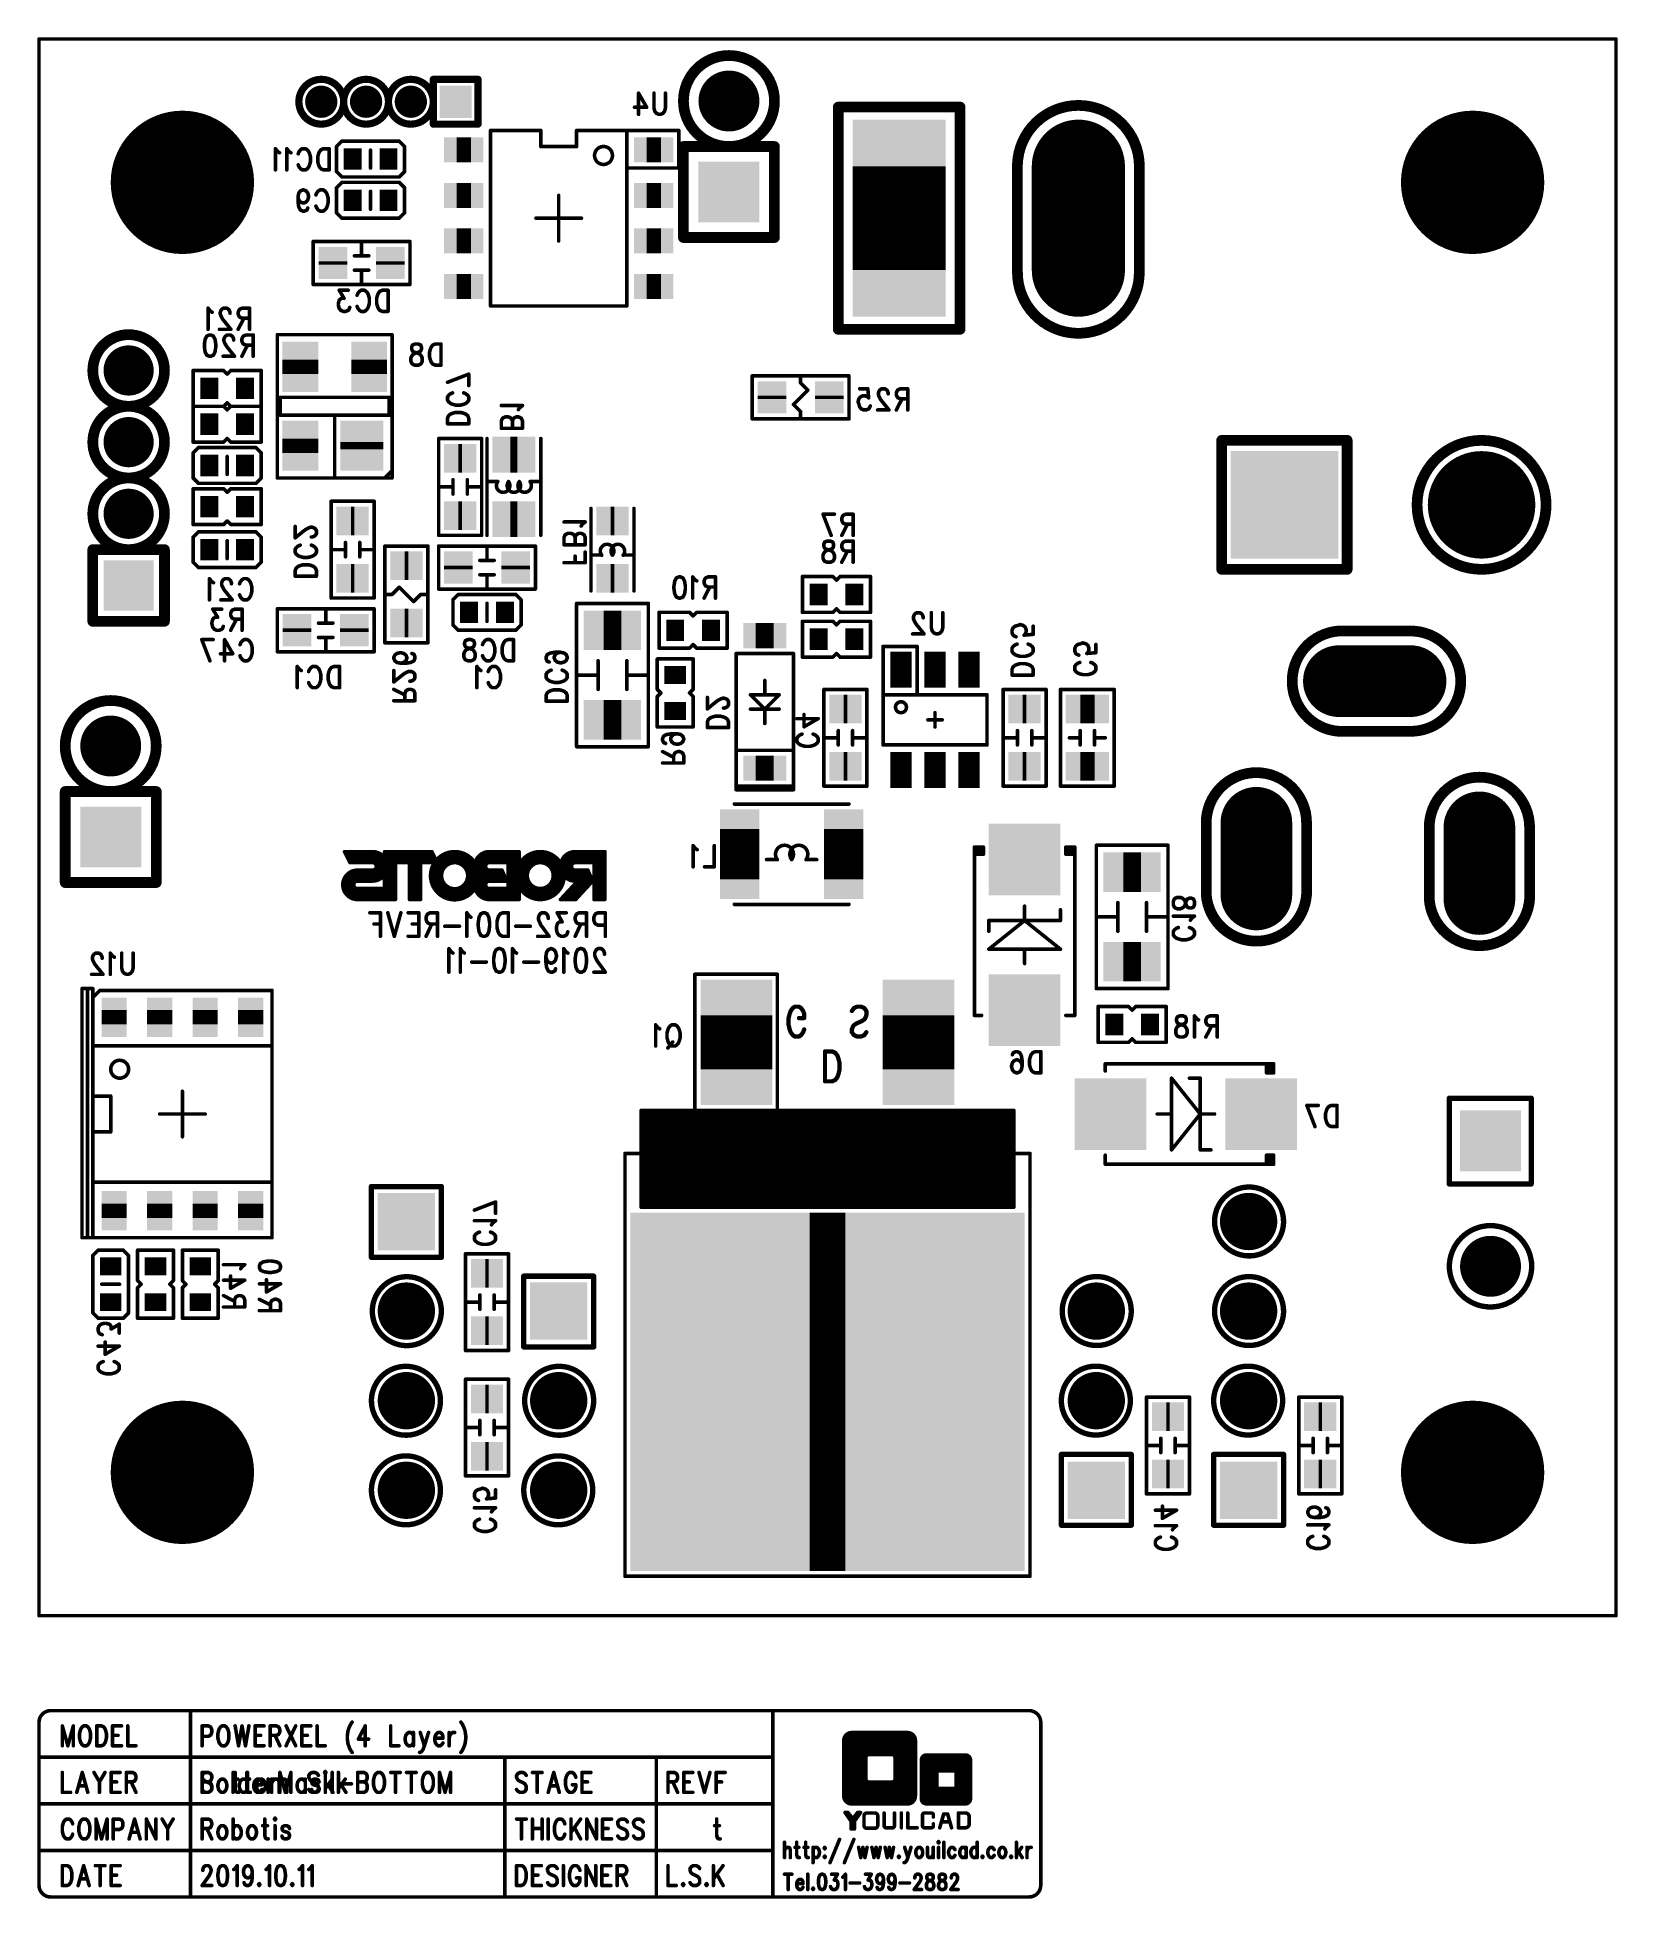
# Model space of a CAD drawing. Extents: x 100 to 144.1, y 92.1 to 144.1.
import ezdxf

# ---------------------------------------------------------------- set-up
doc = ezdxf.new("R2010")
doc.units = 0
doc.layers.get('0').update_dxf_attribs({"linetype": 'CONTINUOUS'})
doc.layers.add('MASK-BOTTOM_PHO', color=5, linetype='CONTINUOUS')
doc.layers.add('SILK-BOTTOM_PHO', color=14, linetype='CONTINUOUS')

# ---------------------------------------------------------------- blocks, each defined once
blk = doc.blocks.new('SQUARE_21')
blk.add_solid([(0.999998, 0.999998), (0.999998, -0.999998), (-0.999998, 0.999998), (-0.999998, -0.999998)])
blk = doc.blocks.new('SQUARE_25')
blk.add_solid([(0.85001, 0.85001), (0.85001, -0.85001), (-0.85001, 0.85001), (-0.85001, -0.85001)])
blk = doc.blocks.new('ROUND_26')
at = {"const_width": 0.85001}
blk.add_lwpolyline([(-0.425006, 0, 1), (0.425006, 0, 1)], format="xyb", close=True, dxfattribs=at)
blk = doc.blocks.new('SQUARE_28')
blk.add_solid([(0.799972, 0.799972), (0.799972, -0.799972), (-0.799972, 0.799972), (-0.799972, -0.799972)])
blk = doc.blocks.new('ROUND_32')
at = {"const_width": 1.999996}
blk.add_lwpolyline([(-0.999998, 0, 1), (0.999998, 0, 1)], format="xyb", close=True, dxfattribs=at)
blk = doc.blocks.new('ROUND_39')
at = {"const_width": 1.499996}
blk.add_lwpolyline([(-0.749998, 0, 1), (0.749998, 0, 1)], format="xyb", close=True, dxfattribs=at)
blk = doc.blocks.new('ROUND_49')
at = {"const_width": 0.799972}
blk.add_lwpolyline([(-0.399986, 0, 1), (0.399986, 0, 1)], format="xyb", close=True, dxfattribs=at)
blk = doc.blocks.new('ROUND_11')
at = {"const_width": 0.44996}
blk.add_lwpolyline([(-0.22498, 0, 1), (0.22498, 0, 1)], format="xyb", close=True, dxfattribs=at)
blk = doc.blocks.new('ROUND_130')
at = {"const_width": 0.700024}
blk.add_lwpolyline([(-0.350012, 0, 1), (0.350012, 0, 1)], format="xyb", close=True, dxfattribs=at)
blk = doc.blocks.new('SQUARE_132')
blk.add_solid([(0.700024, 0.700024), (0.700024, -0.700024), (-0.700024, 0.700024), (-0.700024, -0.700024)])
blk = doc.blocks.new('SQUARE_168')
blk.add_solid([(1.499996, 1.499996), (1.499996, -1.499996), (-1.499996, 1.499996), (-1.499996, -1.499996)])
blk = doc.blocks.new('SQUARE_234')
blk.add_solid([(0.44996, 0.44996), (0.44996, -0.44996), (-0.44996, 0.44996), (-0.44996, -0.44996)])
blk = doc.blocks.new('ROUND_1')
at = {"const_width": 0.050038}
blk.add_lwpolyline([(-0.025018, 0, 1), (0.025018, 0, 1)], format="xyb", close=True, dxfattribs=at)
blk = doc.blocks.new('SQUARE_10')
blk.add_solid([(0.350012, 0.350012), (0.350012, -0.350012), (-0.350012, 0.350012), (-0.350012, -0.350012)])
blk = doc.blocks.new('SQUARE_16')
blk.add_solid([(0.250062, 0.250062), (0.250062, -0.250062), (-0.250062, 0.250062), (-0.250062, -0.250062)])
blk = doc.blocks.new('SQUARE_27')
blk.add_solid([(1.299972, 1.299972), (1.299972, -1.299972), (-1.299972, 1.299972), (-1.299972, -1.299972)])
blk = doc.blocks.new('SQUARE_33')
blk.add_solid([(0.499998, 0.499998), (0.499998, -0.499998), (-0.499998, 0.499998), (-0.499998, -0.499998)])
blk = doc.blocks.new('SQUARE_48')
blk.add_solid([(0.599948, 0.599948), (0.599948, -0.599948), (-0.599948, 0.599948), (-0.599948, -0.599948)])
blk = doc.blocks.new('ROUND_24')
at = {"const_width": 1.299972}
blk.add_lwpolyline([(-0.649986, 0, 1), (0.649986, 0, 1)], format="xyb", close=True, dxfattribs=at)
blk = doc.blocks.new('SQUARE_122')
blk.add_solid([(0.299974, 0.299974), (0.299974, -0.299974), (-0.299974, 0.299974), (-0.299974, -0.299974)])
blk = doc.blocks.new('ROUND_123')
at = {"const_width": 0.999998}
blk.add_lwpolyline([(-0.499998, 0, 1), (0.499998, 0, 1)], format="xyb", close=True, dxfattribs=at)
blk = doc.blocks.new('SQUARE_152')
blk.add_solid([(0.550036, 0.550036), (0.550036, -0.550036), (-0.550036, 0.550036), (-0.550036, -0.550036)])
blk = doc.blocks.new('SQUARE_165')
blk.add_solid([(0.40005, 0.40005), (0.40005, -0.40005), (-0.40005, 0.40005), (-0.40005, -0.40005)])
blk = doc.blocks.new('SQUARE_235')
blk.add_solid([(4.99999, 4.99999), (4.99999, -4.99999), (-4.99999, 4.99999), (-4.99999, -4.99999)])
blk = doc.blocks.new('ROUND_6')
at = {"const_width": 0.099948}
blk.add_lwpolyline([(-0.049974, 0, 1), (0.049974, 0, 1)], format="xyb", close=True, dxfattribs=at)
blk = doc.blocks.new('ROUND_19')
at = {"const_width": 0.149986}
blk.add_lwpolyline([(-0.074994, 0, 1), (0.074994, 0, 1)], format="xyb", close=True, dxfattribs=at)
blk = doc.blocks.new('ROUND_61')
at = {"const_width": 0.075056}
blk.add_lwpolyline([(-0.037528, 0, 1), (0.037528, 0, 1)], format="xyb", close=True, dxfattribs=at)
blk = doc.blocks.new('ROUND_114')
at = {"const_width": 0.059944}
blk.add_lwpolyline([(-0.029972, 0, 1), (0.029972, 0, 1)], format="xyb", close=True, dxfattribs=at)

msp = doc.modelspace()

# ---------------------------------------------------------------- linework, layer by layer
at = {"layer": 'MASK-BOTTOM_PHO'}
for points, const_width in [([(143.999966, 143.999966), (100.000054, 143.999966)], 0.100076), ([(100.000054, 143.999966), (100.000054, 100.000054)], 0.100076), ([(143.999966, 100.000054), (143.999966, 143.999966)], 0.100076), ([(124.000006, 137.54989), (124.000006, 140.450062)], 2.599944), ([(128.999996, 137.54989), (128.999996, 140.450062)], 2.599944), ([(108.7501, 140.599922), (108.7501, 140.699998)], 0.500124), ([(109.750098, 140.599922), (109.750098, 140.699998)], 0.500124), ([(112.050068, 140.904976), (111.650018, 140.904976)], 0.700024), ([(117.350032, 140.904976), (116.949982, 140.904976)], 0.700024), ([(108.7501, 139.549886), (108.7501, 139.450064)], 0.500124), ([(109.750098, 139.549886), (109.750098, 139.450064)], 0.500124), ([(112.050068, 139.634976), (111.650018, 139.634976)], 0.700024), ([(117.350032, 139.634976), (116.949982, 139.634976)], 0.700024), ([(112.050068, 138.364976), (111.650018, 138.364976)], 0.700024), ([(117.350032, 138.364976), (116.949982, 138.364976)], 0.700024), ([(108.199936, 137.80008), (108.199936, 137.700004)], 0.8001), ([(109.799882, 137.80008), (109.799882, 137.700004)], 0.8001), ([(112.050068, 137.094976), (111.650018, 137.094976)], 0.700024), ([(117.350032, 137.094976), (116.949982, 137.094976)], 0.700024), ([(107.290108, 134.649972), (107.290108, 135.050022)], 0.999996), ([(109.210094, 134.649972), (109.210094, 135.050022)], 0.999996), ([(104.750108, 134.199884), (104.750108, 134.29996)], 0.500124), ([(105.750106, 134.199884), (105.750106, 134.29996)], 0.500124), ([(120.450102, 133.949948), (120.450102, 134.050024)], 0.8001), ([(122.050048, 133.949948), (122.050048, 134.050024)], 0.8001), ([(104.750108, 133.199886), (104.750108, 133.299962)], 0.500124), ([(105.750106, 133.199886), (105.750106, 133.299962)], 0.500124), ([(107.290108, 132.450078), (107.290108, 132.849874)], 0.999996), ([(109.009942, 132.5499), (109.009942, 132.750052)], 1.199896), ([(111.799878, 132.299964), (111.700056, 132.299964)], 0.8001), ([(113.149888, 132.40004), (113.35004, 132.40004)], 0.999996), ([(104.750108, 132.150104), (104.750108, 132.050028)], 0.500124), ([(105.750106, 132.150104), (105.750106, 132.050028)], 0.500124), ([(104.750108, 130.899916), (104.750108, 130.999992)], 0.500124), ([(105.750106, 130.899916), (105.750106, 130.999992)], 0.500124), ([(108.700062, 130.549904), (108.799884, 130.549904)], 0.8001), ([(111.799878, 130.700018), (111.700056, 130.700018)], 0.8001), ([(113.149888, 130.599942), (113.35004, 130.599942)], 0.999996), ([(116.05006, 130.549904), (115.949984, 130.549904)], 0.8001), ([(104.750108, 129.800096), (104.750108, 129.70002)], 0.500124), ([(105.750106, 129.800096), (105.750106, 129.70002)], 0.500124), ([(110.199932, 129.29997), (110.300008, 129.29997)], 0.8001), ([(111.700056, 129.199894), (111.700056, 129.29997)], 0.8001), ([(113.300002, 129.199894), (113.300002, 129.29997)], 0.8001), ([(108.700062, 128.949958), (108.799884, 128.949958)], 0.8001), ([(116.05006, 128.949958), (115.949984, 128.949958)], 0.8001), ([(121.750074, 128.450086), (121.750074, 128.549908)], 0.500124), ([(122.750072, 128.450086), (122.750072, 128.549908)], 0.500124), ([(107.199938, 127.450088), (107.199938, 127.54991)], 0.8001), ([(108.799884, 127.450088), (108.799884, 127.54991)], 0.8001), ([(110.199932, 127.700024), (110.300008, 127.700024)], 0.8001), ([(112.00003, 128.050036), (112.00003, 127.94996)], 0.500124), ([(113.000028, 128.050036), (113.000028, 127.94996)], 0.500124), ([(116.249958, 127.500126), (115.750086, 127.500126)], 1.100072), ([(117.750082, 127.450088), (117.750082, 127.54991)], 0.500124), ([(118.75008, 127.450088), (118.75008, 127.54991)], 0.500124), ([(120.499886, 127.350012), (120.000014, 127.350012)], 0.700024), ([(121.750074, 127.299974), (121.750074, 127.199898)], 0.500124), ([(122.750072, 127.299974), (122.750072, 127.199898)], 0.500124), ([(124.050044, 126.59995), (124.050044, 126.1999)], 0.599948), ([(125.000004, 126.59995), (125.000004, 126.1999)], 0.599948), ([(125.949964, 126.59995), (125.949964, 126.1999)], 0.599948), ([(136.268968, 126.080012), (138.268964, 126.080012)], 1.999996), ([(117.80012, 126.249938), (117.700044, 126.249938)], 0.500124), ([(116.249958, 125.000004), (115.750086, 125.000004)], 1.100072), ([(117.80012, 125.24994), (117.700044, 125.24994)], 0.500124), ([(122.450098, 125.299978), (122.54992, 125.299978)], 0.8001), ([(127.450088, 125.299978), (127.54991, 125.299978)], 0.8001), ([(129.050034, 125.299978), (129.450084, 125.299978)], 0.8001), ([(120.499886, 123.649994), (120.000014, 123.649994)], 0.700024), ([(122.450098, 123.700032), (122.54992, 123.700032)], 0.8001), ([(124.050044, 123.800108), (124.050044, 123.400058)], 0.599948), ([(125.000004, 123.800108), (125.000004, 123.400058)], 0.599948), ([(125.949964, 123.800108), (125.949964, 123.400058)], 0.599948), ([(127.450088, 123.700032), (127.54991, 123.700032)], 0.8001), ([(129.050034, 123.700032), (129.450084, 123.700032)], 0.8001), ([(133.966966, 122.12701), (133.966966, 120.127014)], 1.999996), ([(140.189966, 122.00001), (140.189966, 120.000014)], 1.999996), ([(119.549926, 120.549924), (119.549926, 121.949972)], 1.100072), ([(122.450098, 120.549924), (122.450098, 121.949972)], 1.100072), ([(130.750056, 120.750076), (130.24993, 120.750076)], 1.100072), ([(130.750056, 118.249954), (130.24993, 118.249954)], 1.100072), ([(119.46001, 116.750084), (119.46001, 115.24996)], 1.999996), ([(124.54001, 116.750084), (124.54001, 115.24996)], 1.999996), ([(102.095046, 116.899944), (102.095046, 116.499894)], 0.700024), ([(103.365046, 116.899944), (103.365046, 116.499894)], 0.700024), ([(104.635046, 116.899944), (104.635046, 116.499894)], 0.700024), ([(105.905046, 116.899944), (105.905046, 116.499894)], 0.700024), ([(129.999994, 116.549932), (129.999994, 116.45011)], 0.500124), ([(130.999992, 116.549932), (130.999992, 116.45011)], 0.500124), ([(102.095046, 111.499904), (102.095046, 111.100108)], 0.700024), ([(103.365046, 111.499904), (103.365046, 111.100108)], 0.700024), ([(104.635046, 111.499904), (104.635046, 111.100108)], 0.700024), ([(105.905046, 111.499904), (105.905046, 111.100108)], 0.700024), ([(121.499884, 106.249978), (122.499882, 106.249978)], 9.99998), ([(102.050088, 109.750098), (101.950012, 109.750098)], 0.500124), ([(103.300022, 109.750098), (103.199946, 109.750098)], 0.500124), ([(104.549956, 109.750098), (104.44988, 109.750098)], 0.500124), ([(112.450118, 109.549946), (112.54994, 109.549946)], 0.8001), ([(102.050088, 108.7501), (101.950012, 108.7501)], 0.500124), ([(103.300022, 108.7501), (103.199946, 108.7501)], 0.500124), ([(104.549956, 108.7501), (104.44988, 108.7501)], 0.500124), ([(112.450118, 107.95), (112.54994, 107.95)], 0.8001), ([(112.54994, 106.05008), (112.450118, 106.05008)], 0.8001), ([(131.549902, 105.549954), (131.45008, 105.549954)], 0.8001), ([(135.800084, 105.549954), (135.700008, 105.549954)], 0.8001), ([(112.54994, 104.44988), (112.450118, 104.44988)], 0.8001), ([(131.549902, 103.950008), (131.45008, 103.950008)], 0.8001), ([(135.800084, 103.950008), (135.700008, 103.950008)], 0.8001), ([(100.000054, 100.000054), (143.999966, 100.000054)], 0.100076), ([(127.625094, 97.350072), (100.32492, 97.350072)], 0.100076), ([(104.22509, 97.350072), (104.22509, 92.14993)], 0.100076), ([(120.474994, 97.350072), (120.474994, 92.14993)], 0.100076), ([(100.000054, 97.024952), (100.000054, 92.47505)], 0.100076), ([(100.65004, 96.924368), (100.65004, 96.369886)], 0.100076), ([(100.65004, 96.924368), (100.80371, 96.369886)], 0.100076), ([(100.95738, 96.924368), (100.80371, 96.369886)], 0.100076), ([(100.95738, 96.924368), (100.95738, 96.369886)], 0.100076), ([(101.149404, 96.792542), (101.1301, 96.713294)], 0.100076), ([(101.1301, 96.713294), (101.1301, 96.581214)], 0.100076), ([(101.1301, 96.581214), (101.149404, 96.501966)], 0.100076), ([(101.168454, 96.84512), (101.149404, 96.792542)], 0.100076), ([(101.206808, 96.897952), (101.168454, 96.84512)], 0.100076), ([(101.245416, 96.924368), (101.206808, 96.897952)], 0.100076), ([(101.322124, 96.924368), (101.245416, 96.924368)], 0.100076), ([(101.360478, 96.897952), (101.322124, 96.924368)], 0.100076), ([(101.399086, 96.84512), (101.360478, 96.897952)], 0.100076), ([(101.418136, 96.792542), (101.399086, 96.84512)], 0.100076), ([(101.43744, 96.713294), (101.418136, 96.792542)], 0.100076), ([(101.418136, 96.501966), (101.43744, 96.581214)], 0.100076), ([(101.43744, 96.581214), (101.43744, 96.713294)], 0.100076), ([(101.61016, 96.924368), (101.61016, 96.369886)], 0.100076), ([(101.61016, 96.924368), (101.74478, 96.924368)], 0.100076), ([(101.74478, 96.924368), (101.802184, 96.897952)], 0.100076), ([(101.802184, 96.897952), (101.840792, 96.84512)], 0.100076), ([(101.840792, 96.84512), (101.859842, 96.792542)], 0.100076), ([(101.859842, 96.792542), (101.879146, 96.713294)], 0.100076), ([(101.879146, 96.581214), (101.859842, 96.501966)], 0.100076), ([(101.879146, 96.713294), (101.879146, 96.581214)], 0.100076), ([(102.051866, 96.924368), (102.051866, 96.369886)], 0.100076), ([(102.051866, 96.924368), (102.301548, 96.924368)], 0.100076), ([(102.051866, 96.660462), (102.205536, 96.660462)], 0.100076), ([(102.474522, 96.924368), (102.474522, 96.369886)], 0.100076), ([(104.549956, 96.924368), (104.549956, 96.369886)], 0.100076), ([(104.549956, 96.924368), (104.72293, 96.924368)], 0.100076), ([(104.72293, 96.634046), (104.549956, 96.634046)], 0.100076), ([(104.72293, 96.924368), (104.780334, 96.897952)], 0.100076), ([(104.780334, 96.660462), (104.72293, 96.634046)], 0.100076), ([(104.780334, 96.897952), (104.799638, 96.871536)], 0.100076), ([(104.799638, 96.686878), (104.780334, 96.660462)], 0.100076), ([(104.799638, 96.871536), (104.818942, 96.818704)], 0.100076), ([(104.818942, 96.73971), (104.799638, 96.686878)], 0.100076), ([(104.818942, 96.818704), (104.818942, 96.73971)], 0.100076), ([(105.010966, 96.792542), (104.991662, 96.713294)], 0.100076), ([(104.991662, 96.713294), (104.991662, 96.581214)], 0.100076), ([(104.991662, 96.581214), (105.010966, 96.501966)], 0.100076), ([(105.030016, 96.84512), (105.010966, 96.792542)], 0.100076), ([(105.068624, 96.897952), (105.030016, 96.84512)], 0.100076), ([(105.106978, 96.924368), (105.068624, 96.897952)], 0.100076), ([(105.183686, 96.924368), (105.106978, 96.924368)], 0.100076), ([(105.22204, 96.897952), (105.183686, 96.924368)], 0.100076), ([(105.260648, 96.84512), (105.22204, 96.897952)], 0.100076), ([(105.279698, 96.792542), (105.260648, 96.84512)], 0.100076), ([(105.299002, 96.713294), (105.279698, 96.792542)], 0.100076), ([(105.279698, 96.501966), (105.299002, 96.581214)], 0.100076), ([(105.299002, 96.581214), (105.299002, 96.713294)], 0.100076), ([(105.471722, 96.924368), (105.567734, 96.369886)], 0.100076), ([(105.663746, 96.924368), (105.567734, 96.369886)], 0.100076), ([(105.663746, 96.924368), (105.760012, 96.369886)], 0.100076), ([(105.856024, 96.924368), (105.760012, 96.369886)], 0.100076), ([(106.028744, 96.924368), (106.028744, 96.369886)], 0.100076), ([(106.028744, 96.924368), (106.278426, 96.924368)], 0.100076), ([(106.028744, 96.660462), (106.182414, 96.660462)], 0.100076), ([(106.451146, 96.924368), (106.451146, 96.369886)], 0.100076), ([(106.451146, 96.924368), (106.62412, 96.924368)], 0.100076), ([(106.62412, 96.660462), (106.451146, 96.660462)], 0.100076), ([(106.585766, 96.660462), (106.720132, 96.369886)], 0.100076), ([(106.62412, 96.924368), (106.681778, 96.897952)], 0.100076), ([(106.681778, 96.686878), (106.62412, 96.660462)], 0.100076), ([(106.681778, 96.897952), (106.700828, 96.871536)], 0.100076), ([(106.700828, 96.713294), (106.681778, 96.686878)], 0.100076), ([(106.700828, 96.871536), (106.720132, 96.818704)], 0.100076), ([(106.720132, 96.766126), (106.700828, 96.713294)], 0.100076), ([(106.720132, 96.818704), (106.720132, 96.766126)], 0.100076), ([(106.892852, 96.924368), (107.161838, 96.369886)], 0.100076), ([(107.161838, 96.924368), (106.892852, 96.369886)], 0.100076), ([(107.334558, 96.924368), (107.334558, 96.369886)], 0.100076), ([(107.334558, 96.924368), (107.58424, 96.924368)], 0.100076), ([(107.334558, 96.660462), (107.488228, 96.660462)], 0.100076), ([(107.757214, 96.924368), (107.757214, 96.369886)], 0.100076), ([(108.621322, 96.792542), (108.602272, 96.660462)], 0.100076), ([(108.602272, 96.660462), (108.602272, 96.554798)], 0.100076), ([(108.659676, 96.897952), (108.621322, 96.792542)], 0.100076), ([(108.698284, 96.9772), (108.659676, 96.897952)], 0.100076), ([(108.736638, 97.030032), (108.698284, 96.9772)], 0.100076), ([(109.101382, 96.924368), (108.909358, 96.554798)], 0.100076), ([(109.101382, 96.924368), (109.101382, 96.369886)], 0.100076), ([(109.812074, 96.924368), (109.812074, 96.369886)], 0.100076), ([(110.234476, 96.660462), (110.215426, 96.581214)], 0.100076), ([(110.215426, 96.581214), (110.215426, 96.528382)], 0.100076), ([(110.27283, 96.713294), (110.234476, 96.660462)], 0.100076), ([(110.311438, 96.73971), (110.27283, 96.713294)], 0.100076), ([(110.369096, 96.73971), (110.311438, 96.73971)], 0.100076), ([(110.40745, 96.713294), (110.369096, 96.73971)], 0.100076), ([(110.445804, 96.660462), (110.40745, 96.713294)], 0.100076), ([(110.445804, 96.73971), (110.445804, 96.369886)], 0.100076), ([(110.637828, 96.73971), (110.753144, 96.369886)], 0.100076), ([(110.868206, 96.73971), (110.753144, 96.369886)], 0.100076), ([(111.06023, 96.660462), (111.04118, 96.581214)], 0.100076), ([(111.04118, 96.581214), (111.271558, 96.581214)], 0.100076), ([(111.04118, 96.581214), (111.04118, 96.528382)], 0.100076), ([(111.098838, 96.713294), (111.06023, 96.660462)], 0.100076), ([(111.137192, 96.73971), (111.098838, 96.713294)], 0.100076), ([(111.19485, 96.73971), (111.137192, 96.73971)], 0.100076), ([(111.233204, 96.713294), (111.19485, 96.73971)], 0.100076), ([(111.252508, 96.686878), (111.233204, 96.713294)], 0.100076), ([(111.271558, 96.634046), (111.252508, 96.686878)], 0.100076), ([(111.271558, 96.581214), (111.271558, 96.634046)], 0.100076), ([(111.444532, 96.73971), (111.444532, 96.369886)], 0.100076), ([(111.444532, 96.581214), (111.463582, 96.660462)], 0.100076), ([(111.463582, 96.660462), (111.501936, 96.713294)], 0.100076), ([(111.501936, 96.713294), (111.540544, 96.73971)], 0.100076), ([(111.540544, 96.73971), (111.597948, 96.73971)], 0.100076), ([(111.770922, 97.030032), (111.809276, 96.9772)], 0.100076), ([(111.809276, 96.9772), (111.84763, 96.897952)], 0.100076), ([(111.84763, 96.897952), (111.886238, 96.792542)], 0.100076), ([(111.886238, 96.792542), (111.905288, 96.660462)], 0.100076), ([(111.905288, 96.660462), (111.905288, 96.554798)], 0.100076), ([(122.493024, 96.59747), (124.417836, 96.59747)], 0.100076), ([(122.509788, 96.632268), (124.404374, 96.632268)], 0.100076), ([(122.53722, 96.667066), (124.376942, 96.667066)], 0.100076), ([(122.578622, 96.702118), (124.335794, 96.702118)], 0.100076), ([(122.667522, 96.736916), (124.243592, 96.736916)], 0.100076), ([(122.674634, 96.737424), (124.23267, 96.737424)], 0.100076), ([(127.94996, 92.47505), (127.94996, 97.024952)], 0.100076), ([(101.149404, 96.501966), (101.168454, 96.449134)], 0.100076), ([(101.168454, 96.449134), (101.206808, 96.396302)], 0.100076), ([(101.206808, 96.396302), (101.245416, 96.369886)], 0.100076), ([(101.245416, 96.369886), (101.322124, 96.369886)], 0.100076), ([(101.322124, 96.369886), (101.360478, 96.396302)], 0.100076), ([(101.360478, 96.396302), (101.399086, 96.449134)], 0.100076), ([(101.399086, 96.449134), (101.418136, 96.501966)], 0.100076), ([(101.74478, 96.369886), (101.61016, 96.369886)], 0.100076), ([(101.802184, 96.396302), (101.74478, 96.369886)], 0.100076), ([(101.840792, 96.449134), (101.802184, 96.396302)], 0.100076), ([(101.859842, 96.501966), (101.840792, 96.449134)], 0.100076), ([(102.051866, 96.369886), (102.301548, 96.369886)], 0.100076), ([(102.474522, 96.369886), (102.7049, 96.369886)], 0.100076), ([(105.010966, 96.501966), (105.030016, 96.449134)], 0.100076), ([(105.030016, 96.449134), (105.068624, 96.396302)], 0.100076), ([(105.068624, 96.396302), (105.106978, 96.369886)], 0.100076), ([(105.106978, 96.369886), (105.183686, 96.369886)], 0.100076), ([(105.183686, 96.369886), (105.22204, 96.396302)], 0.100076), ([(105.22204, 96.396302), (105.260648, 96.449134)], 0.100076), ([(105.260648, 96.449134), (105.279698, 96.501966)], 0.100076), ([(106.028744, 96.369886), (106.278426, 96.369886)], 0.100076), ([(107.334558, 96.369886), (107.58424, 96.369886)], 0.100076), ([(107.757214, 96.369886), (107.987592, 96.369886)], 0.100076), ([(108.602272, 96.554798), (108.621322, 96.422718)], 0.100076), ([(108.621322, 96.422718), (108.659676, 96.317054)], 0.100076), ([(108.659676, 96.317054), (108.698284, 96.237806)], 0.100076), ([(108.698284, 96.237806), (108.736638, 96.184974)], 0.100076), ([(108.909358, 96.554798), (109.197394, 96.554798)], 0.100076), ([(109.812074, 96.369886), (110.042452, 96.369886)], 0.100076), ([(110.215426, 96.528382), (110.234476, 96.449134)], 0.100076), ([(110.234476, 96.449134), (110.27283, 96.396302)], 0.100076), ([(110.27283, 96.396302), (110.311438, 96.369886)], 0.100076), ([(110.311438, 96.369886), (110.369096, 96.369886)], 0.100076), ([(110.369096, 96.369886), (110.40745, 96.396302)], 0.100076), ([(110.40745, 96.396302), (110.445804, 96.449134)], 0.100076), ([(110.637828, 96.184974), (110.618524, 96.184974)], 0.100076), ([(110.676182, 96.21139), (110.637828, 96.184974)], 0.100076), ([(110.714536, 96.264222), (110.676182, 96.21139)], 0.100076), ([(110.753144, 96.369886), (110.714536, 96.264222)], 0.100076), ([(111.04118, 96.528382), (111.06023, 96.449134)], 0.100076), ([(111.06023, 96.449134), (111.098838, 96.396302)], 0.100076), ([(111.098838, 96.396302), (111.137192, 96.369886)], 0.100076), ([(111.137192, 96.369886), (111.19485, 96.369886)], 0.100076), ([(111.19485, 96.369886), (111.233204, 96.396302)], 0.100076), ([(111.233204, 96.396302), (111.271558, 96.449134)], 0.100076), ([(111.809276, 96.237806), (111.770922, 96.184974)], 0.100076), ([(111.84763, 96.317054), (111.809276, 96.237806)], 0.100076), ([(111.886238, 96.422718), (111.84763, 96.317054)], 0.100076), ([(111.905288, 96.554798), (111.886238, 96.422718)], 0.100076), ([(122.454924, 94.966536), (122.454924, 96.517714)], 0.100076), ([(122.458226, 96.492822), (124.445522, 96.492822)], 0.100076), ([(122.458226, 96.458024), (124.445522, 96.458024)], 0.100076), ([(122.458226, 96.422972), (124.445522, 96.422972)], 0.100076), ([(122.458226, 96.388174), (124.445522, 96.388174)], 0.100076), ([(122.458226, 96.353376), (124.445522, 96.353376)], 0.100076), ([(122.458226, 96.318578), (124.445522, 96.318578)], 0.100076), ([(122.458226, 96.283526), (124.445522, 96.283526)], 0.100076), ([(122.458226, 96.248728), (124.445522, 96.248728)], 0.100076), ([(122.458226, 96.21393), (124.445522, 96.21393)], 0.100076), ([(122.458226, 96.178878), (124.445522, 96.178878)], 0.100076), ([(122.458226, 96.14408), (124.445522, 96.14408)], 0.100076), ([(122.458226, 96.109282), (123.100084, 96.109282)], 0.100076), ([(122.458226, 96.074484), (123.05792, 96.074484)], 0.100076), ([(122.46864, 96.52762), (124.452634, 96.52762)], 0.100076), ([(122.493024, 96.562672), (124.431806, 96.562672)], 0.100076), ([(123.155202, 96.126554), (123.800362, 96.126554)], 0.100076), ([(123.868942, 96.109282), (124.445522, 96.109282)], 0.100076), ([(123.887992, 96.074484), (124.445522, 96.074484)], 0.100076), ([(124.45238, 96.517714), (124.45238, 94.966536)], 0.100076), ([(124.68987, 96.074484), (125.92812, 96.074484)], 0.100076), ([(124.724668, 96.109282), (125.8824, 96.109282)], 0.100076), ([(124.75718, 96.110044), (125.851158, 96.110044)], 0.100076), ([(120.474994, 96.0501), (100.000054, 96.0501)], 0.100076), ([(100.65004, 95.624396), (100.65004, 95.069914)], 0.100076), ([(101.206808, 95.624396), (101.053392, 95.069914)], 0.100076), ([(101.206808, 95.624396), (101.360478, 95.069914)], 0.100076), ([(101.533452, 95.624396), (101.687122, 95.36049)], 0.100076), ([(101.840792, 95.624396), (101.687122, 95.36049)], 0.100076), ([(102.013512, 95.624396), (102.013512, 95.069914)], 0.100076), ([(102.013512, 95.624396), (102.263194, 95.624396)], 0.100076), ([(102.435914, 95.624396), (102.435914, 95.069914)], 0.100076), ([(102.435914, 95.624396), (102.608888, 95.624396)], 0.100076), ([(102.608888, 95.624396), (102.666546, 95.59798)], 0.100076), ([(102.666546, 95.59798), (102.685596, 95.571564)], 0.100076), ([(102.685596, 95.571564), (102.7049, 95.518732)], 0.100076), ([(104.58831, 95.59798), (104.549956, 95.545148)], 0.100076), ([(104.549956, 95.545148), (104.549956, 95.492316)], 0.100076), ([(104.645968, 95.624396), (104.58831, 95.59798)], 0.100076), ([(104.72293, 95.624396), (104.645968, 95.624396)], 0.100076), ([(104.780334, 95.59798), (104.72293, 95.624396)], 0.100076), ([(104.818942, 95.545148), (104.780334, 95.59798)], 0.100076), ([(105.414318, 95.624396), (105.414318, 95.069914)], 0.100076), ([(105.817416, 95.624396), (105.817416, 95.069914)], 0.100076), ([(106.720132, 95.624396), (106.720132, 95.069914)], 0.100076), ([(106.720132, 95.624396), (106.873802, 95.069914)], 0.100076), ([(107.027472, 95.624396), (106.873802, 95.069914)], 0.100076), ([(107.027472, 95.624396), (107.027472, 95.069914)], 0.100076), ([(107.987592, 95.624396), (107.987592, 95.069914)], 0.100076), ([(108.890308, 95.624396), (108.890308, 95.069914)], 0.100076), ([(108.890308, 95.624396), (109.063028, 95.624396)], 0.100076), ([(109.063028, 95.624396), (109.120686, 95.59798)], 0.100076), ([(109.120686, 95.59798), (109.13999, 95.571564)], 0.100076), ([(109.13999, 95.571564), (109.15904, 95.518732)], 0.100076), ([(109.370368, 95.545148), (109.351064, 95.492316)], 0.100076), ([(109.408722, 95.59798), (109.370368, 95.545148)], 0.100076), ([(109.447076, 95.624396), (109.408722, 95.59798)], 0.100076), ([(109.524038, 95.624396), (109.447076, 95.624396)], 0.100076), ([(109.562392, 95.59798), (109.524038, 95.624396)], 0.100076), ([(109.600746, 95.545148), (109.562392, 95.59798)], 0.100076), ([(109.62005, 95.492316), (109.600746, 95.545148)], 0.100076), ([(109.812074, 95.624396), (110.080806, 95.624396)], 0.100076), ([(109.94644, 95.624396), (109.94644, 95.069914)], 0.100076), ([(110.25378, 95.624396), (110.522512, 95.624396)], 0.100076), ([(110.388146, 95.624396), (110.388146, 95.069914)], 0.100076), ([(110.73384, 95.545148), (110.714536, 95.492316)], 0.100076), ([(110.772194, 95.59798), (110.73384, 95.545148)], 0.100076), ([(110.810802, 95.624396), (110.772194, 95.59798)], 0.100076), ([(110.88751, 95.624396), (110.810802, 95.624396)], 0.100076), ([(110.925864, 95.59798), (110.88751, 95.624396)], 0.100076), ([(110.964218, 95.545148), (110.925864, 95.59798)], 0.100076), ([(110.983522, 95.492316), (110.964218, 95.545148)], 0.100076), ([(111.175546, 95.624396), (111.175546, 95.069914)], 0.100076), ([(111.175546, 95.624396), (111.329216, 95.069914)], 0.100076), ([(111.482886, 95.624396), (111.329216, 95.069914)], 0.100076), ([(111.482886, 95.624396), (111.482886, 95.069914)], 0.100076), ([(113.000028, 96.0501), (113.000028, 92.14993)], 0.100076), ([(113.363502, 95.59798), (113.324894, 95.545148)], 0.100076), ([(113.324894, 95.545148), (113.324894, 95.492316)], 0.100076), ([(113.420906, 95.624396), (113.363502, 95.59798)], 0.100076), ([(113.497868, 95.624396), (113.420906, 95.624396)], 0.100076), ([(113.555526, 95.59798), (113.497868, 95.624396)], 0.100076), ([(113.59388, 95.545148), (113.555526, 95.59798)], 0.100076), ([(113.7666, 95.624396), (114.035586, 95.624396)], 0.100076), ([(113.90122, 95.624396), (113.90122, 95.069914)], 0.100076), ([(114.361976, 95.624396), (114.208306, 95.069914)], 0.100076), ([(114.361976, 95.624396), (114.515646, 95.069914)], 0.100076), ([(114.726974, 95.545148), (114.70767, 95.492316)], 0.100076), ([(114.765328, 95.59798), (114.726974, 95.545148)], 0.100076), ([(114.803682, 95.624396), (114.765328, 95.59798)], 0.100076), ([(114.880644, 95.624396), (114.803682, 95.624396)], 0.100076), ([(114.918998, 95.59798), (114.880644, 95.624396)], 0.100076), ([(114.957352, 95.545148), (114.918998, 95.59798)], 0.100076), ([(114.976656, 95.492316), (114.957352, 95.545148)], 0.100076), ([(115.149376, 95.624396), (115.149376, 95.069914)], 0.100076), ([(115.149376, 95.624396), (115.399058, 95.624396)], 0.100076), ([(117.225064, 96.0501), (117.225064, 94.645988)], 0.100076), ([(117.54993, 95.624396), (117.54993, 95.069914)], 0.100076), ([(117.54993, 95.624396), (117.722904, 95.624396)], 0.100076), ([(117.722904, 95.624396), (117.780562, 95.59798)], 0.100076), ([(117.780562, 95.59798), (117.799612, 95.571564)], 0.100076), ([(117.799612, 95.571564), (117.818916, 95.518732)], 0.100076), ([(117.991636, 95.624396), (117.991636, 95.069914)], 0.100076), ([(117.991636, 95.624396), (118.241318, 95.624396)], 0.100076), ([(118.414292, 95.624396), (118.567962, 95.069914)], 0.100076), ([(118.721378, 95.624396), (118.567962, 95.069914)], 0.100076), ([(118.894352, 95.624396), (118.894352, 95.069914)], 0.100076), ([(118.894352, 95.624396), (119.144034, 95.624396)], 0.100076), ([(122.458226, 96.039432), (123.05792, 96.039432)], 0.100076), ([(122.458226, 96.004634), (123.05792, 96.004634)], 0.100076), ([(122.458226, 95.969836), (123.05792, 95.969836)], 0.100076), ([(122.458226, 95.934784), (123.05792, 95.934784)], 0.100076), ([(122.458226, 95.899986), (123.05792, 95.899986)], 0.100076), ([(122.458226, 95.865188), (123.05792, 95.865188)], 0.100076), ([(122.458226, 95.83039), (123.05792, 95.83039)], 0.100076), ([(122.458226, 95.795338), (123.05792, 95.795338)], 0.100076), ([(122.458226, 95.76054), (123.05792, 95.76054)], 0.100076), ([(122.458226, 95.725742), (123.05792, 95.725742)], 0.100076), ([(122.458226, 95.690944), (123.05792, 95.690944)], 0.100076), ([(122.458226, 95.655892), (123.05792, 95.655892)], 0.100076), ([(122.458226, 95.621094), (123.05792, 95.621094)], 0.100076), ([(122.458226, 95.586296), (123.05792, 95.586296)], 0.100076), ([(122.458226, 95.551244), (123.05792, 95.551244)], 0.100076), ([(123.072652, 95.440246), (123.072652, 96.044258)], 0.100076), ([(123.882658, 96.044258), (123.882658, 95.440246)], 0.100076), ([(123.887992, 96.039432), (124.445522, 96.039432)], 0.100076), ([(123.887992, 96.004634), (124.445522, 96.004634)], 0.100076), ([(123.887992, 95.969836), (124.445522, 95.969836)], 0.100076), ([(123.887992, 95.934784), (124.445522, 95.934784)], 0.100076), ([(123.887992, 95.899986), (124.445522, 95.899986)], 0.100076), ([(123.887992, 95.865188), (124.445522, 95.865188)], 0.100076), ([(123.887992, 95.83039), (124.445522, 95.83039)], 0.100076), ([(123.887992, 95.795338), (124.445522, 95.795338)], 0.100076), ([(123.887992, 95.76054), (124.445522, 95.76054)], 0.100076), ([(123.887992, 95.725742), (124.445522, 95.725742)], 0.100076), ([(123.887992, 95.690944), (124.445522, 95.690944)], 0.100076), ([(123.887992, 95.655892), (124.445522, 95.655892)], 0.100076), ([(123.887992, 95.621094), (124.445522, 95.621094)], 0.100076), ([(123.887992, 95.586296), (124.445522, 95.586296)], 0.100076), ([(123.887992, 95.551244), (124.445522, 95.551244)], 0.100076), ([(124.619766, 94.88678), (124.619766, 95.972884)], 0.100076), ([(124.62002, 95.969836), (125.987048, 95.969836)], 0.100076), ([(124.62002, 95.934784), (125.987048, 95.934784)], 0.100076), ([(124.62002, 95.899986), (125.987048, 95.899986)], 0.100076), ([(124.62002, 95.865188), (125.987048, 95.865188)], 0.100076), ([(124.62002, 95.83039), (125.987048, 95.83039)], 0.100076), ([(124.62002, 95.795338), (125.987048, 95.795338)], 0.100076), ([(124.62002, 95.76054), (125.987048, 95.76054)], 0.100076), ([(124.62002, 95.725742), (125.987048, 95.725742)], 0.100076), ([(124.62002, 95.690944), (125.987048, 95.690944)], 0.100076), ([(124.62002, 95.655892), (125.04547, 95.655892)], 0.100076), ([(124.62002, 95.621094), (125.04547, 95.621094)], 0.100076), ([(124.62002, 95.586296), (125.04547, 95.586296)], 0.100076), ([(124.62002, 95.551244), (125.04547, 95.551244)], 0.100076), ([(124.655072, 96.039432), (125.955552, 96.039432)], 0.100076), ([(124.655072, 96.004634), (125.987048, 96.004634)], 0.100076), ([(125.049534, 95.234252), (125.049534, 95.618554)], 0.100076), ([(125.104398, 95.673418), (125.530102, 95.673418)], 0.100076), ([(125.584966, 95.618554), (125.584966, 95.234252)], 0.100076), ([(125.596396, 95.655892), (125.987048, 95.655892)], 0.100076), ([(125.596396, 95.621094), (125.987048, 95.621094)], 0.100076), ([(125.596396, 95.586296), (125.987048, 95.586296)], 0.100076), ([(125.596396, 95.551244), (125.987048, 95.551244)], 0.100076), ([(125.988572, 95.972884), (125.988572, 94.88678)], 0.100076), ([(100.65004, 95.069914), (100.880418, 95.069914)], 0.100076), ([(101.110796, 95.254826), (101.303074, 95.254826)], 0.100076), ([(101.687122, 95.36049), (101.687122, 95.069914)], 0.100076), ([(102.013512, 95.36049), (102.167182, 95.36049)], 0.100076), ([(102.013512, 95.069914), (102.263194, 95.069914)], 0.100076), ([(102.608888, 95.36049), (102.435914, 95.36049)], 0.100076), ([(102.570534, 95.36049), (102.7049, 95.069914)], 0.100076), ([(102.666546, 95.386906), (102.608888, 95.36049)], 0.100076), ([(102.685596, 95.413322), (102.666546, 95.386906)], 0.100076), ([(102.7049, 95.4659), (102.685596, 95.413322)], 0.100076), ([(102.7049, 95.518732), (102.7049, 95.4659)], 0.100076), ([(104.549956, 95.492316), (104.56926, 95.439484)], 0.100076), ([(104.58831, 95.09633), (104.549956, 95.149162)], 0.100076), ([(104.56926, 95.439484), (104.58831, 95.413322)], 0.100076), ([(104.58831, 95.413322), (104.626918, 95.386906)], 0.100076), ([(104.645968, 95.069914), (104.58831, 95.09633)], 0.100076), ([(104.626918, 95.386906), (104.74198, 95.334074)], 0.100076), ([(104.72293, 95.069914), (104.645968, 95.069914)], 0.100076), ([(104.780334, 95.09633), (104.72293, 95.069914)], 0.100076), ([(104.74198, 95.334074), (104.780334, 95.307658)], 0.100076), ([(104.780334, 95.307658), (104.799638, 95.281242)], 0.100076), ([(104.818942, 95.149162), (104.780334, 95.09633)], 0.100076), ([(104.799638, 95.281242), (104.818942, 95.22841)], 0.100076), ([(104.818942, 95.22841), (104.818942, 95.149162)], 0.100076), ([(105.010966, 95.36049), (104.991662, 95.281242)], 0.100076), ([(104.991662, 95.281242), (104.991662, 95.22841)], 0.100076), ([(104.991662, 95.22841), (105.010966, 95.149162)], 0.100076), ([(105.04932, 95.413322), (105.010966, 95.36049)], 0.100076), ([(105.010966, 95.149162), (105.04932, 95.09633)], 0.100076), ([(105.087674, 95.439484), (105.04932, 95.413322)], 0.100076), ([(105.04932, 95.09633), (105.087674, 95.069914)], 0.100076), ([(105.145332, 95.439484), (105.087674, 95.439484)], 0.100076), ([(105.087674, 95.069914), (105.145332, 95.069914)], 0.100076), ([(105.183686, 95.413322), (105.145332, 95.439484)], 0.100076), ([(105.145332, 95.069914), (105.183686, 95.09633)], 0.100076), ([(105.22204, 95.36049), (105.183686, 95.413322)], 0.100076), ([(105.183686, 95.09633), (105.22204, 95.149162)], 0.100076), ([(105.241344, 95.281242), (105.22204, 95.36049)], 0.100076), ([(105.22204, 95.149162), (105.241344, 95.22841)], 0.100076), ([(105.241344, 95.22841), (105.241344, 95.281242)], 0.100076), ([(105.606342, 95.36049), (105.587038, 95.281242)], 0.100076), ([(105.587038, 95.281242), (105.587038, 95.22841)], 0.100076), ([(105.587038, 95.22841), (105.606342, 95.149162)], 0.100076), ([(105.644696, 95.413322), (105.606342, 95.36049)], 0.100076), ([(105.606342, 95.149162), (105.644696, 95.09633)], 0.100076), ([(105.68305, 95.439484), (105.644696, 95.413322)], 0.100076), ([(105.644696, 95.09633), (105.68305, 95.069914)], 0.100076), ([(105.740708, 95.439484), (105.68305, 95.439484)], 0.100076), ([(105.68305, 95.069914), (105.740708, 95.069914)], 0.100076), ([(105.779062, 95.413322), (105.740708, 95.439484)], 0.100076), ([(105.740708, 95.069914), (105.779062, 95.09633)], 0.100076), ([(105.817416, 95.36049), (105.779062, 95.413322)], 0.100076), ([(105.779062, 95.09633), (105.817416, 95.149162)], 0.100076), ([(106.00944, 95.36049), (105.99039, 95.281242)], 0.100076), ([(105.99039, 95.281242), (106.220768, 95.281242)], 0.100076), ([(105.99039, 95.281242), (105.99039, 95.22841)], 0.100076), ([(105.99039, 95.22841), (106.00944, 95.149162)], 0.100076), ([(106.048048, 95.413322), (106.00944, 95.36049)], 0.100076), ([(106.00944, 95.149162), (106.048048, 95.09633)], 0.100076), ([(106.086402, 95.439484), (106.048048, 95.413322)], 0.100076), ([(106.048048, 95.09633), (106.086402, 95.069914)], 0.100076), ([(106.14406, 95.439484), (106.086402, 95.439484)], 0.100076), ([(106.086402, 95.069914), (106.14406, 95.069914)], 0.100076), ([(106.182414, 95.413322), (106.14406, 95.439484)], 0.100076), ([(106.14406, 95.069914), (106.182414, 95.09633)], 0.100076), ([(106.201464, 95.386906), (106.182414, 95.413322)], 0.100076), ([(106.182414, 95.09633), (106.220768, 95.149162)], 0.100076), ([(106.220768, 95.334074), (106.201464, 95.386906)], 0.100076), ([(106.220768, 95.281242), (106.220768, 95.334074)], 0.100076), ([(106.393742, 95.439484), (106.393742, 95.069914)], 0.100076), ([(106.393742, 95.281242), (106.412792, 95.36049)], 0.100076), ([(106.412792, 95.36049), (106.451146, 95.413322)], 0.100076), ([(106.451146, 95.413322), (106.489754, 95.439484)], 0.100076), ([(106.489754, 95.439484), (106.547158, 95.439484)], 0.100076), ([(107.219496, 95.36049), (107.200192, 95.281242)], 0.100076), ([(107.200192, 95.281242), (107.200192, 95.22841)], 0.100076), ([(107.200192, 95.22841), (107.219496, 95.149162)], 0.100076), ([(107.25785, 95.413322), (107.219496, 95.36049)], 0.100076), ([(107.219496, 95.149162), (107.25785, 95.09633)], 0.100076), ([(107.296204, 95.439484), (107.25785, 95.413322)], 0.100076), ([(107.25785, 95.09633), (107.296204, 95.069914)], 0.100076), ([(107.353862, 95.439484), (107.296204, 95.439484)], 0.100076), ([(107.296204, 95.069914), (107.353862, 95.069914)], 0.100076), ([(107.392216, 95.413322), (107.353862, 95.439484)], 0.100076), ([(107.353862, 95.069914), (107.392216, 95.09633)], 0.100076), ([(107.43057, 95.36049), (107.392216, 95.413322)], 0.100076), ([(107.392216, 95.09633), (107.43057, 95.149162)], 0.100076), ([(107.43057, 95.439484), (107.43057, 95.069914)], 0.100076), ([(107.622848, 95.413322), (107.603544, 95.36049)], 0.100076), ([(107.603544, 95.36049), (107.622848, 95.307658)], 0.100076), ([(107.622848, 95.09633), (107.603544, 95.149162)], 0.100076), ([(107.680252, 95.439484), (107.622848, 95.413322)], 0.100076), ([(107.622848, 95.307658), (107.661202, 95.281242)], 0.100076), ([(107.680252, 95.069914), (107.622848, 95.09633)], 0.100076), ([(107.661202, 95.281242), (107.757214, 95.254826)], 0.100076), ([(107.73791, 95.439484), (107.680252, 95.439484)], 0.100076), ([(107.73791, 95.069914), (107.680252, 95.069914)], 0.100076), ([(107.795568, 95.413322), (107.73791, 95.439484)], 0.100076), ([(107.795568, 95.09633), (107.73791, 95.069914)], 0.100076), ([(107.757214, 95.254826), (107.795568, 95.22841)], 0.100076), ([(107.814872, 95.36049), (107.795568, 95.413322)], 0.100076), ([(107.795568, 95.22841), (107.814872, 95.175578)], 0.100076), ([(107.814872, 95.149162), (107.795568, 95.09633)], 0.100076), ([(107.814872, 95.175578), (107.814872, 95.149162)], 0.100076), ([(108.179616, 95.439484), (107.987592, 95.175578)], 0.100076), ([(108.064554, 95.281242), (108.19892, 95.069914)], 0.100076), ([(108.37164, 95.307658), (108.717334, 95.307658)], 0.100076), ([(108.890308, 95.36049), (109.063028, 95.36049)], 0.100076), ([(109.063028, 95.069914), (108.890308, 95.069914)], 0.100076), ([(109.120686, 95.386906), (109.063028, 95.36049)], 0.100076), ([(109.063028, 95.36049), (109.120686, 95.334074)], 0.100076), ([(109.120686, 95.09633), (109.063028, 95.069914)], 0.100076), ([(109.13999, 95.413322), (109.120686, 95.386906)], 0.100076), ([(109.120686, 95.334074), (109.13999, 95.307658)], 0.100076), ([(109.13999, 95.122746), (109.120686, 95.09633)], 0.100076), ([(109.15904, 95.4659), (109.13999, 95.413322)], 0.100076), ([(109.13999, 95.307658), (109.15904, 95.254826)], 0.100076), ([(109.15904, 95.175578), (109.13999, 95.122746)], 0.100076), ([(109.15904, 95.518732), (109.15904, 95.4659)], 0.100076), ([(109.15904, 95.254826), (109.15904, 95.175578)], 0.100076), ([(109.351064, 95.492316), (109.332014, 95.413322)], 0.100076), ([(109.332014, 95.413322), (109.332014, 95.281242)], 0.100076), ([(109.332014, 95.281242), (109.351064, 95.201994)], 0.100076), ([(109.351064, 95.201994), (109.370368, 95.149162)], 0.100076), ([(109.370368, 95.149162), (109.408722, 95.09633)], 0.100076), ([(109.408722, 95.09633), (109.447076, 95.069914)], 0.100076), ([(109.447076, 95.069914), (109.524038, 95.069914)], 0.100076), ([(109.524038, 95.069914), (109.562392, 95.09633)], 0.100076), ([(109.562392, 95.09633), (109.600746, 95.149162)], 0.100076), ([(109.600746, 95.149162), (109.62005, 95.201994)], 0.100076), ([(109.6391, 95.413322), (109.62005, 95.492316)], 0.100076), ([(109.62005, 95.201994), (109.6391, 95.281242)], 0.100076), ([(109.6391, 95.281242), (109.6391, 95.413322)], 0.100076), ([(110.714536, 95.492316), (110.695486, 95.413322)], 0.100076), ([(110.695486, 95.413322), (110.695486, 95.281242)], 0.100076), ([(110.695486, 95.281242), (110.714536, 95.201994)], 0.100076), ([(110.714536, 95.201994), (110.73384, 95.149162)], 0.100076), ([(110.73384, 95.149162), (110.772194, 95.09633)], 0.100076), ([(110.772194, 95.09633), (110.810802, 95.069914)], 0.100076), ([(110.810802, 95.069914), (110.88751, 95.069914)], 0.100076), ([(110.88751, 95.069914), (110.925864, 95.09633)], 0.100076), ([(110.925864, 95.09633), (110.964218, 95.149162)], 0.100076), ([(110.964218, 95.149162), (110.983522, 95.201994)], 0.100076), ([(111.002826, 95.413322), (110.983522, 95.492316)], 0.100076), ([(110.983522, 95.201994), (111.002826, 95.281242)], 0.100076), ([(111.002826, 95.281242), (111.002826, 95.413322)], 0.100076), ([(113.324894, 95.492316), (113.344198, 95.439484)], 0.100076), ([(113.363502, 95.09633), (113.324894, 95.149162)], 0.100076), ([(113.344198, 95.439484), (113.363502, 95.413322)], 0.100076), ([(113.363502, 95.413322), (113.401856, 95.386906)], 0.100076), ([(113.420906, 95.069914), (113.363502, 95.09633)], 0.100076), ([(113.401856, 95.386906), (113.517172, 95.334074)], 0.100076), ([(113.497868, 95.069914), (113.420906, 95.069914)], 0.100076), ([(113.555526, 95.09633), (113.497868, 95.069914)], 0.100076), ([(113.517172, 95.334074), (113.555526, 95.307658)], 0.100076), ([(113.555526, 95.307658), (113.574576, 95.281242)], 0.100076), ([(113.59388, 95.149162), (113.555526, 95.09633)], 0.100076), ([(113.574576, 95.281242), (113.59388, 95.22841)], 0.100076), ([(113.59388, 95.22841), (113.59388, 95.149162)], 0.100076), ([(114.265964, 95.254826), (114.457988, 95.254826)], 0.100076), ([(114.70767, 95.492316), (114.68862, 95.413322)], 0.100076), ([(114.68862, 95.413322), (114.68862, 95.281242)], 0.100076), ([(114.68862, 95.281242), (114.70767, 95.201994)], 0.100076), ([(114.70767, 95.201994), (114.726974, 95.149162)], 0.100076), ([(114.726974, 95.149162), (114.765328, 95.09633)], 0.100076), ([(114.765328, 95.09633), (114.803682, 95.069914)], 0.100076), ([(114.803682, 95.069914), (114.880644, 95.069914)], 0.100076), ([(114.880644, 95.281242), (114.976656, 95.281242)], 0.100076), ([(114.880644, 95.069914), (114.918998, 95.09633)], 0.100076), ([(114.918998, 95.09633), (114.957352, 95.149162)], 0.100076), ([(114.957352, 95.149162), (114.976656, 95.201994)], 0.100076), ([(114.976656, 95.201994), (114.976656, 95.281242)], 0.100076), ([(115.149376, 95.36049), (115.303046, 95.36049)], 0.100076), ([(115.149376, 95.069914), (115.399058, 95.069914)], 0.100076), ([(117.722904, 95.36049), (117.54993, 95.36049)], 0.100076), ([(117.68455, 95.36049), (117.818916, 95.069914)], 0.100076), ([(117.780562, 95.386906), (117.722904, 95.36049)], 0.100076), ([(117.799612, 95.413322), (117.780562, 95.386906)], 0.100076), ([(117.818916, 95.4659), (117.799612, 95.413322)], 0.100076), ([(117.818916, 95.518732), (117.818916, 95.4659)], 0.100076), ([(117.991636, 95.36049), (118.145306, 95.36049)], 0.100076), ([(117.991636, 95.069914), (118.241318, 95.069914)], 0.100076), ([(118.894352, 95.36049), (119.048022, 95.36049)], 0.100076), ([(122.458226, 95.516446), (123.05792, 95.516446)], 0.100076), ([(122.458226, 95.481648), (123.05792, 95.481648)], 0.100076), ([(122.458226, 95.44685), (123.05792, 95.44685)], 0.100076), ([(122.458226, 95.411798), (123.05792, 95.411798)], 0.100076), ([(122.458226, 95.377), (123.086368, 95.377)], 0.100076), ([(122.458226, 95.342202), (124.445522, 95.342202)], 0.100076), ([(122.458226, 95.30715), (124.445522, 95.30715)], 0.100076), ([(122.458226, 95.272352), (124.445522, 95.272352)], 0.100076), ([(122.458226, 95.237554), (124.445522, 95.237554)], 0.100076), ([(122.458226, 95.202756), (124.445522, 95.202756)], 0.100076), ([(122.458226, 95.167704), (124.445522, 95.167704)], 0.100076), ([(122.458226, 95.132906), (124.445522, 95.132906)], 0.100076), ([(122.458226, 95.098108), (124.445522, 95.098108)], 0.100076), ([(122.458226, 95.063056), (124.445522, 95.063056)], 0.100076), ([(122.458226, 95.028258), (124.445522, 95.028258)], 0.100076), ([(123.800362, 95.357696), (123.155202, 95.357696)], 0.100076), ([(123.868942, 95.377), (124.445522, 95.377)], 0.100076), ([(123.887992, 95.516446), (124.445522, 95.516446)], 0.100076), ([(123.887992, 95.481648), (124.445522, 95.481648)], 0.100076), ([(123.887992, 95.44685), (124.445522, 95.44685)], 0.100076), ([(123.887992, 95.411798), (124.445522, 95.411798)], 0.100076), ([(124.62002, 95.516446), (125.04547, 95.516446)], 0.100076), ([(124.62002, 95.481648), (125.04547, 95.481648)], 0.100076), ([(124.62002, 95.44685), (125.04547, 95.44685)], 0.100076), ([(124.62002, 95.411798), (125.04547, 95.411798)], 0.100076), ([(124.62002, 95.377), (125.04547, 95.377)], 0.100076), ([(124.62002, 95.342202), (125.04547, 95.342202)], 0.100076), ([(124.62002, 95.30715), (125.04547, 95.30715)], 0.100076), ([(124.62002, 95.272352), (125.04547, 95.272352)], 0.100076), ([(124.62002, 95.237554), (125.04547, 95.237554)], 0.100076), ([(124.62002, 95.202756), (125.04547, 95.202756)], 0.100076), ([(124.62002, 95.167704), (125.987048, 95.167704)], 0.100076), ([(124.62002, 95.132906), (125.987048, 95.132906)], 0.100076), ([(124.62002, 95.098108), (125.987048, 95.098108)], 0.100076), ([(124.62002, 95.063056), (125.987048, 95.063056)], 0.100076), ([(124.62002, 95.028258), (125.987048, 95.028258)], 0.100076), ([(125.530102, 95.179388), (125.104398, 95.179388)], 0.100076), ([(125.596396, 95.516446), (125.987048, 95.516446)], 0.100076), ([(125.596396, 95.481648), (125.987048, 95.481648)], 0.100076), ([(125.596396, 95.44685), (125.987048, 95.44685)], 0.100076), ([(125.596396, 95.411798), (125.987048, 95.411798)], 0.100076), ([(125.596396, 95.377), (125.987048, 95.377)], 0.100076), ([(125.596396, 95.342202), (125.987048, 95.342202)], 0.100076), ([(125.596396, 95.30715), (125.987048, 95.30715)], 0.100076), ([(125.596396, 95.272352), (125.987048, 95.272352)], 0.100076), ([(125.596396, 95.237554), (125.987048, 95.237554)], 0.100076), ([(125.596396, 95.202756), (125.987048, 95.202756)], 0.100076), ([(120.474994, 94.749874), (100.000054, 94.749874)], 0.100076), ([(117.225064, 94.645988), (117.225064, 92.14993)], 0.100076), ([(122.458226, 94.99346), (124.445522, 94.99346)], 0.100076), ([(122.458226, 94.958662), (124.445522, 94.958662)], 0.100076), ([(122.489214, 94.506542), (122.660918, 94.259654)], 0.100076), ([(122.571764, 94.506542), (122.489214, 94.506542)], 0.100076), ([(122.493024, 94.92361), (124.445522, 94.92361)], 0.100076), ([(122.493024, 94.888812), (124.417836, 94.888812)], 0.100076), ([(122.493024, 94.505272), (122.569732, 94.505272)], 0.100076), ([(122.494802, 94.854014), (124.417836, 94.854014)], 0.100076), ([(122.526298, 94.819216), (124.383038, 94.819216)], 0.100076), ([(122.708924, 94.335092), (122.571764, 94.506542)], 0.100076), ([(122.573034, 94.784164), (124.34824, 94.784164)], 0.100076), ([(122.667522, 94.749366), (124.253244, 94.749366)], 0.100076), ([(124.23267, 94.746826), (122.674634, 94.746826)], 0.100076), ([(122.839226, 94.506542), (122.708924, 94.335092)], 0.100076), ([(122.750072, 94.259654), (122.921776, 94.506542)], 0.100076), ([(122.921776, 94.506542), (122.839226, 94.506542)], 0.100076), ([(122.841766, 94.505272), (122.918474, 94.505272)], 0.100076), ([(124.62002, 94.99346), (125.987048, 94.99346)], 0.100076), ([(124.62002, 94.958662), (125.987048, 94.958662)], 0.100076), ([(124.62002, 94.92361), (125.987048, 94.92361)], 0.100076), ([(124.62002, 94.888812), (125.987048, 94.888812)], 0.100076), ([(124.655072, 94.854014), (125.974856, 94.854014)], 0.100076), ([(124.655072, 94.819216), (125.95225, 94.819216)], 0.100076), ([(124.68987, 94.784164), (125.925326, 94.784164)], 0.100076), ([(125.851158, 94.74962), (124.75718, 94.74962)], 0.100076), ([(124.75972, 94.749366), (125.848618, 94.749366)], 0.100076), ([(100.66909, 94.192344), (100.65004, 94.113096)], 0.100076), ([(100.65004, 94.113096), (100.65004, 93.98127)], 0.100076), ([(100.65004, 93.98127), (100.66909, 93.902022)], 0.100076), ([(100.688394, 94.245176), (100.66909, 94.192344)], 0.100076), ([(100.726748, 94.298008), (100.688394, 94.245176)], 0.100076), ([(100.765102, 94.324424), (100.726748, 94.298008)], 0.100076), ([(100.842064, 94.324424), (100.765102, 94.324424)], 0.100076), ([(100.880418, 94.298008), (100.842064, 94.324424)], 0.100076), ([(100.918772, 94.245176), (100.880418, 94.298008)], 0.100076), ([(100.938076, 94.192344), (100.918772, 94.245176)], 0.100076), ([(101.1301, 94.192344), (101.110796, 94.113096)], 0.100076), ([(101.110796, 94.113096), (101.110796, 93.98127)], 0.100076), ([(101.110796, 93.98127), (101.1301, 93.902022)], 0.100076), ([(101.149404, 94.245176), (101.1301, 94.192344)], 0.100076), ([(101.187758, 94.298008), (101.149404, 94.245176)], 0.100076), ([(101.226112, 94.324424), (101.187758, 94.298008)], 0.100076), ([(101.303074, 94.324424), (101.226112, 94.324424)], 0.100076), ([(101.341428, 94.298008), (101.303074, 94.324424)], 0.100076), ([(101.379782, 94.245176), (101.341428, 94.298008)], 0.100076), ([(101.399086, 94.192344), (101.379782, 94.245176)], 0.100076), ([(101.418136, 94.113096), (101.399086, 94.192344)], 0.100076), ([(101.399086, 93.902022), (101.418136, 93.98127)], 0.100076), ([(101.418136, 93.98127), (101.418136, 94.113096)], 0.100076), ([(101.59111, 94.324424), (101.59111, 93.769942)], 0.100076), ([(101.59111, 94.324424), (101.74478, 93.769942)], 0.100076), ([(101.898196, 94.324424), (101.74478, 93.769942)], 0.100076), ([(101.898196, 94.324424), (101.898196, 93.769942)], 0.100076), ([(102.07117, 94.324424), (102.07117, 93.769942)], 0.100076), ([(102.07117, 94.324424), (102.24389, 94.324424)], 0.100076), ([(102.24389, 94.034102), (102.07117, 94.034102)], 0.100076), ([(102.24389, 94.324424), (102.301548, 94.298008)], 0.100076), ([(102.301548, 94.060264), (102.24389, 94.034102)], 0.100076), ([(102.301548, 94.298008), (102.320852, 94.271592)], 0.100076), ([(102.320852, 94.08668), (102.301548, 94.060264)], 0.100076), ([(102.320852, 94.271592), (102.339902, 94.21876)], 0.100076), ([(102.339902, 94.139512), (102.320852, 94.08668)], 0.100076), ([(102.339902, 94.21876), (102.339902, 94.139512)], 0.100076), ([(102.666546, 94.324424), (102.512876, 93.769942)], 0.100076), ([(102.666546, 94.324424), (102.820216, 93.769942)], 0.100076), ([(102.992936, 94.324424), (102.992936, 93.769942)], 0.100076), ([(102.992936, 94.324424), (103.261922, 93.769942)], 0.100076), ([(103.261922, 94.324424), (103.261922, 93.769942)], 0.100076), ([(103.434642, 94.324424), (103.588312, 94.060264)], 0.100076), ([(103.741982, 94.324424), (103.588312, 94.060264)], 0.100076), ([(103.588312, 94.060264), (103.588312, 93.769942)], 0.100076), ([(104.549956, 94.324424), (104.549956, 93.769942)], 0.100076), ([(104.549956, 94.324424), (104.72293, 94.324424)], 0.100076), ([(104.72293, 94.060264), (104.549956, 94.060264)], 0.100076), ([(104.684322, 94.060264), (104.818942, 93.769942)], 0.100076), ([(104.72293, 94.324424), (104.780334, 94.298008)], 0.100076), ([(104.780334, 94.08668), (104.72293, 94.060264)], 0.100076), ([(104.780334, 94.298008), (104.799638, 94.271592)], 0.100076), ([(104.799638, 94.113096), (104.780334, 94.08668)], 0.100076), ([(104.799638, 94.271592), (104.818942, 94.21876)], 0.100076), ([(104.818942, 94.165928), (104.799638, 94.113096)], 0.100076), ([(104.818942, 94.21876), (104.818942, 94.165928)], 0.100076), ([(105.010966, 94.060264), (104.991662, 93.98127)], 0.100076), ([(104.991662, 93.98127), (104.991662, 93.928438)], 0.100076), ([(105.04932, 94.113096), (105.010966, 94.060264)], 0.100076), ([(105.087674, 94.139512), (105.04932, 94.113096)], 0.100076), ([(105.145332, 94.139512), (105.087674, 94.139512)], 0.100076), ([(105.183686, 94.113096), (105.145332, 94.139512)], 0.100076), ([(105.22204, 94.060264), (105.183686, 94.113096)], 0.100076), ([(105.241344, 93.98127), (105.22204, 94.060264)], 0.100076), ([(105.241344, 93.928438), (105.241344, 93.98127)], 0.100076), ([(105.414318, 94.324424), (105.414318, 93.769942)], 0.100076), ([(105.414318, 94.060264), (105.452672, 94.113096)], 0.100076), ([(105.452672, 94.113096), (105.491026, 94.139512)], 0.100076), ([(105.491026, 94.139512), (105.548684, 94.139512)], 0.100076), ([(105.548684, 94.139512), (105.587038, 94.113096)], 0.100076), ([(105.587038, 94.113096), (105.625392, 94.060264)], 0.100076), ([(105.625392, 94.060264), (105.644696, 93.98127)], 0.100076), ([(105.644696, 93.98127), (105.644696, 93.928438)], 0.100076), ([(105.83672, 94.060264), (105.817416, 93.98127)], 0.100076), ([(105.817416, 93.98127), (105.817416, 93.928438)], 0.100076), ([(105.875074, 94.113096), (105.83672, 94.060264)], 0.100076), ([(105.913428, 94.139512), (105.875074, 94.113096)], 0.100076), ([(105.971086, 94.139512), (105.913428, 94.139512)], 0.100076), ([(106.00944, 94.113096), (105.971086, 94.139512)], 0.100076), ([(106.048048, 94.060264), (106.00944, 94.113096)], 0.100076), ([(106.067098, 93.98127), (106.048048, 94.060264)], 0.100076), ([(106.067098, 93.928438), (106.067098, 93.98127)], 0.100076), ([(106.240072, 94.139512), (106.374438, 94.139512)], 0.100076), ([(106.29773, 94.324424), (106.29773, 93.875606)], 0.100076), ([(106.585766, 94.35084), (106.566462, 94.324424)], 0.100076), ([(106.566462, 94.324424), (106.585766, 94.298008)], 0.100076), ([(106.604816, 94.324424), (106.585766, 94.35084)], 0.100076), ([(106.585766, 94.298008), (106.604816, 94.324424)], 0.100076), ([(106.585766, 94.139512), (106.585766, 93.769942)], 0.100076), ([(106.79684, 94.113096), (106.77779, 94.060264)], 0.100076), ([(106.77779, 94.060264), (106.79684, 94.007686)], 0.100076), ([(106.854498, 94.139512), (106.79684, 94.113096)], 0.100076), ([(106.79684, 94.007686), (106.835448, 93.98127)], 0.100076), ([(106.835448, 93.98127), (106.93146, 93.954854)], 0.100076), ([(106.912156, 94.139512), (106.854498, 94.139512)], 0.100076), ([(106.969814, 94.113096), (106.912156, 94.139512)], 0.100076), ([(106.988864, 94.060264), (106.969814, 94.113096)], 0.100076), ([(113.324894, 94.324424), (113.59388, 94.324424)], 0.100076), ([(113.459514, 94.324424), (113.459514, 93.769942)], 0.100076), ([(113.7666, 94.324424), (113.7666, 93.769942)], 0.100076), ([(113.7666, 94.060264), (114.035586, 94.060264)], 0.100076), ([(114.035586, 94.324424), (114.035586, 93.769942)], 0.100076), ([(114.208306, 94.324424), (114.208306, 93.769942)], 0.100076), ([(114.40033, 94.192344), (114.38128, 94.113096)], 0.100076), ([(114.38128, 94.113096), (114.38128, 93.98127)], 0.100076), ([(114.38128, 93.98127), (114.40033, 93.902022)], 0.100076), ([(114.419634, 94.245176), (114.40033, 94.192344)], 0.100076), ([(114.457988, 94.298008), (114.419634, 94.245176)], 0.100076), ([(114.496596, 94.324424), (114.457988, 94.298008)], 0.100076), ([(114.573304, 94.324424), (114.496596, 94.324424)], 0.100076), ([(114.611658, 94.298008), (114.573304, 94.324424)], 0.100076), ([(114.650012, 94.245176), (114.611658, 94.298008)], 0.100076), ([(114.669316, 94.192344), (114.650012, 94.245176)], 0.100076), ([(114.842036, 94.324424), (114.842036, 93.769942)], 0.100076), ([(115.111022, 94.324424), (114.842036, 93.954854)], 0.100076), ([(114.938302, 94.08668), (115.111022, 93.769942)], 0.100076), ([(115.283742, 94.324424), (115.283742, 93.769942)], 0.100076), ([(115.283742, 94.324424), (115.552728, 93.769942)], 0.100076), ([(115.552728, 94.324424), (115.552728, 93.769942)], 0.100076), ([(115.725448, 94.324424), (115.725448, 93.769942)], 0.100076), ([(115.725448, 94.324424), (115.97513, 94.324424)], 0.100076), ([(115.725448, 94.060264), (115.879118, 94.060264)], 0.100076), ([(116.186458, 94.298008), (116.148104, 94.245176)], 0.100076), ([(116.148104, 94.245176), (116.148104, 94.192344)], 0.100076), ([(116.148104, 94.192344), (116.167154, 94.139512)], 0.100076), ([(116.167154, 94.139512), (116.186458, 94.113096)], 0.100076), ([(116.244116, 94.324424), (116.186458, 94.298008)], 0.100076), ([(116.186458, 94.113096), (116.224812, 94.08668)], 0.100076), ([(116.224812, 94.08668), (116.340128, 94.034102)], 0.100076), ([(116.320824, 94.324424), (116.244116, 94.324424)], 0.100076), ([(116.378482, 94.298008), (116.320824, 94.324424)], 0.100076), ([(116.340128, 94.034102), (116.378482, 94.007686)], 0.100076), ([(116.416836, 94.245176), (116.378482, 94.298008)], 0.100076), ([(116.378482, 94.007686), (116.397786, 93.98127)], 0.100076), ([(116.397786, 93.98127), (116.416836, 93.928438)], 0.100076), ([(116.628164, 94.298008), (116.58981, 94.245176)], 0.100076), ([(116.58981, 94.245176), (116.58981, 94.192344)], 0.100076), ([(116.58981, 94.192344), (116.60886, 94.139512)], 0.100076), ([(116.60886, 94.139512), (116.628164, 94.113096)], 0.100076), ([(116.685822, 94.324424), (116.628164, 94.298008)], 0.100076), ([(116.628164, 94.113096), (116.666518, 94.08668)], 0.100076), ([(116.666518, 94.08668), (116.781834, 94.034102)], 0.100076), ([(116.76253, 94.324424), (116.685822, 94.324424)], 0.100076), ([(116.820188, 94.298008), (116.76253, 94.324424)], 0.100076), ([(116.781834, 94.034102), (116.820188, 94.007686)], 0.100076), ([(116.858542, 94.245176), (116.820188, 94.298008)], 0.100076), ([(116.820188, 94.007686), (116.839492, 93.98127)], 0.100076), ([(116.839492, 93.98127), (116.858542, 93.928438)], 0.100076), ([(118.849902, 94.139512), (118.984522, 94.139512)], 0.100076), ([(118.90756, 94.324424), (118.90756, 93.875606)], 0.100076), ([(122.528076, 94.470474), (122.590814, 94.470474)], 0.100076), ([(122.546872, 94.435422), (122.62104, 94.435422)], 0.100076), ([(122.562874, 94.400624), (122.639582, 94.400624)], 0.100076), ([(122.597672, 94.365826), (122.67438, 94.365826)], 0.100076), ([(122.62104, 94.331028), (122.794014, 94.331028)], 0.100076), ([(122.647202, 94.295976), (122.759724, 94.295976)], 0.100076), ([(122.660918, 94.261178), (122.744738, 94.261178)], 0.100076), ([(122.660918, 94.259654), (122.660918, 94.046802)], 0.100076), ([(122.660918, 94.046802), (122.750072, 94.046802)], 0.100076), ([(122.667522, 94.22638), (122.74423, 94.22638)], 0.100076), ([(122.667522, 94.191328), (122.74423, 94.191328)], 0.100076), ([(122.667522, 94.15653), (122.74423, 94.15653)], 0.100076), ([(122.667522, 94.121732), (122.74423, 94.121732)], 0.100076), ([(122.667522, 94.086934), (122.74423, 94.086934)], 0.100076), ([(122.737118, 94.365826), (122.810524, 94.365826)], 0.100076), ([(122.750072, 94.046802), (122.750072, 94.259654)], 0.100076), ([(122.77217, 94.400624), (122.848878, 94.400624)], 0.100076), ([(122.78995, 94.435422), (122.861324, 94.435422)], 0.100076), ([(122.820176, 94.470474), (122.890026, 94.470474)], 0.100076), ([(123.017788, 94.149672), (123.017788, 94.41053)], 0.100076), ([(123.100084, 94.492826), (123.319794, 94.492826)], 0.100076), ([(123.319794, 94.067376), (123.100084, 94.067376)], 0.100076), ([(123.40209, 94.41053), (123.40209, 94.149672)], 0.100076), ([(123.580652, 94.492826), (123.580652, 94.135956)], 0.100076), ([(123.635516, 94.081092), (123.814078, 94.081092)], 0.100076), ([(123.868942, 94.135956), (123.868942, 94.492826)], 0.100076), ([(124.06122, 94.492826), (124.06122, 94.081092)], 0.100076), ([(124.239528, 94.492826), (124.239528, 94.081092)], 0.100076), ([(124.239528, 94.081092), (124.500386, 94.081092)], 0.100076), ([(124.651516, 94.437962), (124.651516, 94.135956)], 0.100076), ([(124.898658, 94.492826), (124.70638, 94.492826)], 0.100076), ([(124.70638, 94.081092), (124.898658, 94.081092)], 0.100076), ([(124.953522, 94.383098), (124.953522, 94.437962)], 0.100076), ([(124.953522, 94.135956), (124.953522, 94.19082)], 0.100076), ([(125.13183, 94.081092), (125.241812, 94.465394)], 0.100076), ([(125.406404, 94.245684), (125.186948, 94.245684)], 0.100076), ([(125.241812, 94.465394), (125.35154, 94.465394)], 0.100076), ([(125.35154, 94.465394), (125.461268, 94.081092)], 0.100076), ([(125.653546, 94.27337), (125.653546, 94.492826)], 0.100076), ([(125.653546, 94.492826), (125.845824, 94.492826)], 0.100076), ([(125.653546, 94.081092), (125.653546, 94.27337)], 0.100076), ([(125.845824, 94.081092), (125.653546, 94.081092)], 0.100076), ([(125.955552, 94.383098), (125.955552, 94.19082)], 0.100076), ([(100.66909, 93.902022), (100.688394, 93.84919)], 0.100076), ([(100.688394, 93.84919), (100.726748, 93.796358)], 0.100076), ([(100.726748, 93.796358), (100.765102, 93.769942)], 0.100076), ([(100.765102, 93.769942), (100.842064, 93.769942)], 0.100076), ([(100.842064, 93.769942), (100.880418, 93.796358)], 0.100076), ([(100.880418, 93.796358), (100.918772, 93.84919)], 0.100076), ([(100.918772, 93.84919), (100.938076, 93.902022)], 0.100076), ([(101.1301, 93.902022), (101.149404, 93.84919)], 0.100076), ([(101.149404, 93.84919), (101.187758, 93.796358)], 0.100076), ([(101.187758, 93.796358), (101.226112, 93.769942)], 0.100076), ([(101.226112, 93.769942), (101.303074, 93.769942)], 0.100076), ([(101.303074, 93.769942), (101.341428, 93.796358)], 0.100076), ([(101.341428, 93.796358), (101.379782, 93.84919)], 0.100076), ([(101.379782, 93.84919), (101.399086, 93.902022)], 0.100076), ([(102.570534, 93.954854), (102.762558, 93.954854)], 0.100076), ([(104.991662, 93.928438), (105.010966, 93.84919)], 0.100076), ([(105.010966, 93.84919), (105.04932, 93.796358)], 0.100076), ([(105.04932, 93.796358), (105.087674, 93.769942)], 0.100076), ([(105.087674, 93.769942), (105.145332, 93.769942)], 0.100076), ([(105.145332, 93.769942), (105.183686, 93.796358)], 0.100076), ([(105.183686, 93.796358), (105.22204, 93.84919)], 0.100076), ([(105.22204, 93.84919), (105.241344, 93.928438)], 0.100076), ([(105.452672, 93.796358), (105.414318, 93.84919)], 0.100076), ([(105.491026, 93.769942), (105.452672, 93.796358)], 0.100076), ([(105.548684, 93.769942), (105.491026, 93.769942)], 0.100076), ([(105.587038, 93.796358), (105.548684, 93.769942)], 0.100076), ([(105.625392, 93.84919), (105.587038, 93.796358)], 0.100076), ([(105.644696, 93.928438), (105.625392, 93.84919)], 0.100076), ([(105.817416, 93.928438), (105.83672, 93.84919)], 0.100076), ([(105.83672, 93.84919), (105.875074, 93.796358)], 0.100076), ([(105.875074, 93.796358), (105.913428, 93.769942)], 0.100076), ([(105.913428, 93.769942), (105.971086, 93.769942)], 0.100076), ([(105.971086, 93.769942), (106.00944, 93.796358)], 0.100076), ([(106.00944, 93.796358), (106.048048, 93.84919)], 0.100076), ([(106.048048, 93.84919), (106.067098, 93.928438)], 0.100076), ([(106.29773, 93.875606), (106.31678, 93.796358)], 0.100076), ([(106.31678, 93.796358), (106.355134, 93.769942)], 0.100076), ([(106.355134, 93.769942), (106.393742, 93.769942)], 0.100076), ([(106.79684, 93.796358), (106.77779, 93.84919)], 0.100076), ([(106.854498, 93.769942), (106.79684, 93.796358)], 0.100076), ([(106.912156, 93.769942), (106.854498, 93.769942)], 0.100076), ([(106.969814, 93.796358), (106.912156, 93.769942)], 0.100076), ([(106.93146, 93.954854), (106.969814, 93.928438)], 0.100076), ([(106.969814, 93.928438), (106.988864, 93.875606)], 0.100076), ([(106.988864, 93.84919), (106.969814, 93.796358)], 0.100076), ([(106.988864, 93.875606), (106.988864, 93.84919)], 0.100076), ([(114.40033, 93.902022), (114.419634, 93.84919)], 0.100076), ([(114.419634, 93.84919), (114.457988, 93.796358)], 0.100076), ([(114.457988, 93.796358), (114.496596, 93.769942)], 0.100076), ([(114.496596, 93.769942), (114.573304, 93.769942)], 0.100076), ([(114.573304, 93.769942), (114.611658, 93.796358)], 0.100076), ([(114.611658, 93.796358), (114.650012, 93.84919)], 0.100076), ([(114.650012, 93.84919), (114.669316, 93.902022)], 0.100076), ([(115.725448, 93.769942), (115.97513, 93.769942)], 0.100076), ([(116.186458, 93.796358), (116.148104, 93.84919)], 0.100076), ([(116.244116, 93.769942), (116.186458, 93.796358)], 0.100076), ([(116.320824, 93.769942), (116.244116, 93.769942)], 0.100076), ([(116.378482, 93.796358), (116.320824, 93.769942)], 0.100076), ([(116.416836, 93.84919), (116.378482, 93.796358)], 0.100076), ([(116.416836, 93.928438), (116.416836, 93.84919)], 0.100076), ([(116.628164, 93.796358), (116.58981, 93.84919)], 0.100076), ([(116.685822, 93.769942), (116.628164, 93.796358)], 0.100076), ([(116.76253, 93.769942), (116.685822, 93.769942)], 0.100076), ([(116.820188, 93.796358), (116.76253, 93.769942)], 0.100076), ([(116.858542, 93.84919), (116.820188, 93.796358)], 0.100076), ([(116.858542, 93.928438), (116.858542, 93.84919)], 0.100076), ([(118.90756, 93.875606), (118.926864, 93.796358)], 0.100076), ([(118.926864, 93.796358), (118.965218, 93.769942)], 0.100076), ([(118.965218, 93.769942), (119.003572, 93.769942)], 0.100076), ([(120.800114, 93.67647), (120.800114, 93.250004)], 0.100076), ([(120.800114, 93.453204), (120.84431, 93.514164)], 0.100076), ([(120.84431, 93.514164), (120.873774, 93.534484)], 0.100076), ([(120.873774, 93.534484), (120.918224, 93.534484)], 0.100076), ([(120.918224, 93.534484), (120.947688, 93.514164)], 0.100076), ([(120.947688, 93.514164), (120.96242, 93.453204)], 0.100076), ([(121.095516, 93.534484), (121.198894, 93.534484)], 0.100076), ([(121.139712, 93.67647), (121.139712, 93.331284)], 0.100076), ([(121.346468, 93.534484), (121.4501, 93.534484)], 0.100076), ([(121.390918, 93.67647), (121.390918, 93.331284)], 0.100076), ([(121.597674, 93.534484), (121.597674, 93.107764)], 0.100076), ([(121.597674, 93.473524), (121.627392, 93.514164)], 0.100076), ([(121.627392, 93.514164), (121.656856, 93.534484)], 0.100076), ([(121.656856, 93.534484), (121.701052, 93.534484)], 0.100076), ([(121.701052, 93.534484), (121.73077, 93.514164)], 0.100076), ([(121.73077, 93.514164), (121.760234, 93.473524)], 0.100076), ([(121.760234, 93.473524), (121.774966, 93.412564)], 0.100076), ([(121.922794, 93.534484), (121.908062, 93.514164)], 0.100076), ([(121.908062, 93.514164), (121.922794, 93.493844)], 0.100076), ([(121.937526, 93.514164), (121.922794, 93.534484)], 0.100076), ([(121.922794, 93.493844), (121.937526, 93.514164)], 0.100076), ([(122.336306, 93.75775), (122.070368, 93.107764)], 0.100076), ([(122.73534, 93.75775), (122.469402, 93.107764)], 0.100076), ([(122.868182, 93.534484), (122.927364, 93.250004)], 0.100076), ([(122.986292, 93.534484), (122.927364, 93.250004)], 0.100076), ([(122.986292, 93.534484), (123.045474, 93.250004)], 0.100076), ([(123.104656, 93.534484), (123.045474, 93.250004)], 0.100076), ([(123.237498, 93.534484), (123.29668, 93.250004)], 0.100076), ([(123.355608, 93.534484), (123.29668, 93.250004)], 0.100076), ([(123.355608, 93.534484), (123.41479, 93.250004)], 0.100076), ([(123.473972, 93.534484), (123.41479, 93.250004)], 0.100076), ([(123.606814, 93.534484), (123.665996, 93.250004)], 0.100076), ([(123.724924, 93.534484), (123.665996, 93.250004)], 0.100076), ([(123.724924, 93.534484), (123.784106, 93.250004)], 0.100076), ([(123.843288, 93.534484), (123.784106, 93.250004)], 0.100076), ([(124.153422, 93.534484), (124.242068, 93.250004)], 0.100076), ([(124.330714, 93.534484), (124.242068, 93.250004)], 0.100076), ([(124.478288, 93.473524), (124.463556, 93.412564)], 0.100076), ([(124.508006, 93.514164), (124.478288, 93.473524)], 0.100076), ([(124.53747, 93.534484), (124.508006, 93.514164)], 0.100076), ([(124.58192, 93.534484), (124.53747, 93.534484)], 0.100076), ([(124.611384, 93.514164), (124.58192, 93.534484)], 0.100076), ([(124.640848, 93.473524), (124.611384, 93.514164)], 0.100076), ([(124.65558, 93.412564), (124.640848, 93.473524)], 0.100076), ([(124.788676, 93.534484), (124.788676, 93.331284)], 0.100076), ([(124.951236, 93.534484), (124.951236, 93.250004)], 0.100076), ([(125.09881, 93.69679), (125.084078, 93.67647)], 0.100076), ([(125.084078, 93.67647), (125.09881, 93.65615)], 0.100076), ([(125.113542, 93.67647), (125.09881, 93.69679)], 0.100076), ([(125.09881, 93.65615), (125.113542, 93.67647)], 0.100076), ([(125.09881, 93.534484), (125.09881, 93.250004)], 0.100076), ([(125.246638, 93.67647), (125.246638, 93.250004)], 0.100076), ([(125.394212, 93.473524), (125.37948, 93.412564)], 0.100076), ([(125.42393, 93.514164), (125.394212, 93.473524)], 0.100076), ([(125.453394, 93.534484), (125.42393, 93.514164)], 0.100076), ([(125.497844, 93.534484), (125.453394, 93.534484)], 0.100076), ([(125.527308, 93.514164), (125.497844, 93.534484)], 0.100076), ([(125.556772, 93.473524), (125.527308, 93.514164)], 0.100076), ([(125.7046, 93.473524), (125.689868, 93.412564)], 0.100076), ([(125.734064, 93.514164), (125.7046, 93.473524)], 0.100076), ([(125.763528, 93.534484), (125.734064, 93.514164)], 0.100076), ([(125.807978, 93.534484), (125.763528, 93.534484)], 0.100076), ([(125.837442, 93.514164), (125.807978, 93.534484)], 0.100076), ([(125.86716, 93.473524), (125.837442, 93.514164)], 0.100076), ([(125.86716, 93.534484), (125.86716, 93.250004)], 0.100076), ([(126.014734, 93.473524), (126.000002, 93.412564)], 0.100076), ([(126.044198, 93.514164), (126.014734, 93.473524)], 0.100076), ([(126.073916, 93.534484), (126.044198, 93.514164)], 0.100076), ([(126.118112, 93.534484), (126.073916, 93.534484)], 0.100076), ([(126.14783, 93.514164), (126.118112, 93.534484)], 0.100076), ([(126.177294, 93.473524), (126.14783, 93.514164)], 0.100076), ([(126.177294, 93.67647), (126.177294, 93.250004)], 0.100076), ([(126.487428, 93.473524), (126.472696, 93.412564)], 0.100076), ([(126.517146, 93.514164), (126.487428, 93.473524)], 0.100076), ([(126.54661, 93.534484), (126.517146, 93.514164)], 0.100076), ([(126.590806, 93.534484), (126.54661, 93.534484)], 0.100076), ([(126.620524, 93.514164), (126.590806, 93.534484)], 0.100076), ([(126.649988, 93.473524), (126.620524, 93.514164)], 0.100076), ([(126.797816, 93.473524), (126.78283, 93.412564)], 0.100076), ([(126.82728, 93.514164), (126.797816, 93.473524)], 0.100076), ([(126.856744, 93.534484), (126.82728, 93.514164)], 0.100076), ([(126.901194, 93.534484), (126.856744, 93.534484)], 0.100076), ([(126.930658, 93.514164), (126.901194, 93.534484)], 0.100076), ([(126.960122, 93.473524), (126.930658, 93.514164)], 0.100076), ([(126.975108, 93.412564), (126.960122, 93.473524)], 0.100076), ([(127.27051, 93.67647), (127.27051, 93.250004)], 0.100076), ([(127.418084, 93.534484), (127.27051, 93.331284)], 0.100076), ([(127.565912, 93.534484), (127.565912, 93.250004)], 0.100076), ([(127.565912, 93.412564), (127.580644, 93.473524)], 0.100076), ([(127.580644, 93.473524), (127.610108, 93.514164)], 0.100076), ([(127.610108, 93.514164), (127.639826, 93.534484)], 0.100076), ([(127.639826, 93.534484), (127.684022, 93.534484)], 0.100076), ([(120.474994, 93.449902), (100.000054, 93.449902)], 0.100076), ([(100.65004, 93.024452), (100.65004, 92.46997)], 0.100076), ([(100.65004, 93.024452), (100.784406, 93.024452)], 0.100076), ([(100.784406, 93.024452), (100.842064, 92.998036)], 0.100076), ([(100.842064, 92.998036), (100.880418, 92.945204)], 0.100076), ([(100.880418, 92.945204), (100.899722, 92.892372)], 0.100076), ([(101.245416, 93.024452), (101.091746, 92.46997)], 0.100076), ([(101.245416, 93.024452), (101.399086, 92.46997)], 0.100076), ([(101.571806, 93.024452), (101.840792, 93.024452)], 0.100076), ([(101.706172, 93.024452), (101.706172, 92.46997)], 0.100076), ([(102.013512, 93.024452), (102.013512, 92.46997)], 0.100076), ([(102.013512, 93.024452), (102.263194, 93.024452)], 0.100076), ([(104.56926, 92.918788), (104.58831, 92.97162)], 0.100076), ([(104.58831, 92.97162), (104.607614, 92.998036)], 0.100076), ([(104.607614, 92.998036), (104.645968, 93.024452)], 0.100076), ([(104.645968, 93.024452), (104.72293, 93.024452)], 0.100076), ([(104.72293, 93.024452), (104.761284, 92.998036)], 0.100076), ([(104.761284, 92.998036), (104.780334, 92.97162)], 0.100076), ([(104.780334, 92.97162), (104.799638, 92.918788)], 0.100076), ([(105.04932, 92.998036), (105.010966, 92.918788)], 0.100076), ([(105.106978, 93.024452), (105.04932, 92.998036)], 0.100076), ([(105.145332, 93.024452), (105.106978, 93.024452)], 0.100076), ([(105.20299, 92.998036), (105.145332, 93.024452)], 0.100076), ([(105.241344, 92.918788), (105.20299, 92.998036)], 0.100076), ([(105.433368, 92.918788), (105.471722, 92.945204)], 0.100076), ([(105.471722, 92.945204), (105.52938, 93.024452)], 0.100076), ([(105.52938, 93.024452), (105.52938, 92.46997)], 0.100076), ([(105.702354, 92.865956), (105.721404, 92.945204)], 0.100076), ([(105.721404, 92.945204), (105.760012, 92.998036)], 0.100076), ([(105.760012, 92.998036), (105.817416, 93.024452)], 0.100076), ([(105.817416, 93.024452), (105.83672, 93.024452)], 0.100076), ([(105.83672, 93.024452), (105.894378, 92.998036)], 0.100076), ([(105.894378, 92.998036), (105.932732, 92.945204)], 0.100076), ([(105.932732, 92.945204), (105.952036, 92.83954)], 0.100076), ([(106.336084, 92.918788), (106.374438, 92.945204)], 0.100076), ([(106.374438, 92.945204), (106.432096, 93.024452)], 0.100076), ([(106.432096, 93.024452), (106.432096, 92.46997)], 0.100076), ([(106.662474, 92.998036), (106.62412, 92.918788)], 0.100076), ([(106.720132, 93.024452), (106.662474, 92.998036)], 0.100076), ([(106.758486, 93.024452), (106.720132, 93.024452)], 0.100076), ([(106.816144, 92.998036), (106.758486, 93.024452)], 0.100076), ([(106.854498, 92.918788), (106.816144, 92.998036)], 0.100076), ([(107.25785, 92.918788), (107.296204, 92.945204)], 0.100076), ([(107.296204, 92.945204), (107.353862, 93.024452)], 0.100076), ([(107.353862, 93.024452), (107.353862, 92.46997)], 0.100076), ([(107.526582, 92.918788), (107.56519, 92.945204)], 0.100076), ([(107.56519, 92.945204), (107.622848, 93.024452)], 0.100076), ([(107.622848, 93.024452), (107.622848, 92.46997)], 0.100076), ([(113.324894, 93.024452), (113.324894, 92.46997)], 0.100076), ([(113.324894, 93.024452), (113.459514, 93.024452)], 0.100076), ([(113.459514, 93.024452), (113.517172, 92.998036)], 0.100076), ([(113.517172, 92.998036), (113.555526, 92.945204)], 0.100076), ([(113.555526, 92.945204), (113.574576, 92.892372)], 0.100076), ([(113.7666, 93.024452), (113.7666, 92.46997)], 0.100076), ([(113.7666, 93.024452), (114.016282, 93.024452)], 0.100076), ([(114.22761, 92.998036), (114.189256, 92.945204)], 0.100076), ([(114.189256, 92.945204), (114.189256, 92.892372)], 0.100076), ([(114.285268, 93.024452), (114.22761, 92.998036)], 0.100076), ([(114.361976, 93.024452), (114.285268, 93.024452)], 0.100076), ([(114.419634, 92.998036), (114.361976, 93.024452)], 0.100076), ([(114.457988, 92.945204), (114.419634, 92.998036)], 0.100076), ([(114.630962, 93.024452), (114.630962, 92.46997)], 0.100076), ([(114.842036, 92.945204), (114.822986, 92.892372)], 0.100076), ([(114.880644, 92.998036), (114.842036, 92.945204)], 0.100076), ([(114.918998, 93.024452), (114.880644, 92.998036)], 0.100076), ([(114.995706, 93.024452), (114.918998, 93.024452)], 0.100076), ([(115.034314, 92.998036), (114.995706, 93.024452)], 0.100076), ([(115.072668, 92.945204), (115.034314, 92.998036)], 0.100076), ([(115.091718, 92.892372), (115.072668, 92.945204)], 0.100076), ([(115.264692, 93.024452), (115.264692, 92.46997)], 0.100076), ([(115.264692, 93.024452), (115.533424, 92.46997)], 0.100076), ([(115.533424, 93.024452), (115.533424, 92.46997)], 0.100076), ([(115.706398, 93.024452), (115.706398, 92.46997)], 0.100076), ([(115.706398, 93.024452), (115.95608, 93.024452)], 0.100076), ([(116.1288, 93.024452), (116.1288, 92.46997)], 0.100076), ([(116.1288, 93.024452), (116.301774, 93.024452)], 0.100076), ([(116.301774, 93.024452), (116.359432, 92.998036)], 0.100076), ([(116.359432, 92.998036), (116.378482, 92.97162)], 0.100076), ([(116.378482, 92.97162), (116.397786, 92.918788)], 0.100076), ([(117.54993, 93.024452), (117.54993, 92.46997)], 0.100076), ([(118.202964, 92.998036), (118.16461, 92.945204)], 0.100076), ([(118.16461, 92.945204), (118.16461, 92.892372)], 0.100076), ([(118.260622, 93.024452), (118.202964, 92.998036)], 0.100076), ([(118.33733, 93.024452), (118.260622, 93.024452)], 0.100076), ([(118.394988, 92.998036), (118.33733, 93.024452)], 0.100076), ([(118.433342, 92.945204), (118.394988, 92.998036)], 0.100076), ([(118.81739, 93.024452), (118.81739, 92.46997)], 0.100076), ([(119.086376, 93.024452), (118.81739, 92.654882)], 0.100076), ([(120.96242, 93.453204), (120.96242, 93.250004)], 0.100076), ([(121.139712, 93.331284), (121.154444, 93.270324)], 0.100076), ([(121.154444, 93.270324), (121.184162, 93.250004)], 0.100076), ([(121.184162, 93.250004), (121.213626, 93.250004)], 0.100076), ([(121.390918, 93.331284), (121.40565, 93.270324)], 0.100076), ([(121.40565, 93.270324), (121.435114, 93.250004)], 0.100076), ([(121.435114, 93.250004), (121.464832, 93.250004)], 0.100076), ([(121.627392, 93.270324), (121.597674, 93.310964)], 0.100076), ([(121.656856, 93.250004), (121.627392, 93.270324)], 0.100076), ([(121.701052, 93.250004), (121.656856, 93.250004)], 0.100076), ([(121.73077, 93.270324), (121.701052, 93.250004)], 0.100076), ([(121.760234, 93.310964), (121.73077, 93.270324)], 0.100076), ([(121.774966, 93.371924), (121.760234, 93.310964)], 0.100076), ([(121.774966, 93.412564), (121.774966, 93.371924)], 0.100076), ([(121.922794, 93.290644), (121.908062, 93.270324)], 0.100076), ([(121.908062, 93.270324), (121.922794, 93.250004)], 0.100076), ([(121.937526, 93.270324), (121.922794, 93.290644)], 0.100076), ([(121.922794, 93.250004), (121.937526, 93.270324)], 0.100076), ([(123.990862, 93.290644), (123.97613, 93.270324)], 0.100076), ([(123.97613, 93.270324), (123.990862, 93.250004)], 0.100076), ([(124.005594, 93.270324), (123.990862, 93.290644)], 0.100076), ([(123.990862, 93.250004), (124.005594, 93.270324)], 0.100076), ([(124.153422, 93.107764), (124.13869, 93.107764)], 0.100076), ([(124.182886, 93.128084), (124.153422, 93.107764)], 0.100076), ([(124.212604, 93.168724), (124.182886, 93.128084)], 0.100076), ([(124.242068, 93.250004), (124.212604, 93.168724)], 0.100076), ([(124.463556, 93.412564), (124.463556, 93.371924)], 0.100076), ([(124.463556, 93.371924), (124.478288, 93.310964)], 0.100076), ([(124.478288, 93.310964), (124.508006, 93.270324)], 0.100076), ([(124.508006, 93.270324), (124.53747, 93.250004)], 0.100076), ([(124.53747, 93.250004), (124.58192, 93.250004)], 0.100076), ([(124.58192, 93.250004), (124.611384, 93.270324)], 0.100076), ([(124.611384, 93.270324), (124.640848, 93.310964)], 0.100076), ([(124.640848, 93.310964), (124.65558, 93.371924)], 0.100076), ([(124.65558, 93.371924), (124.65558, 93.412564)], 0.100076), ([(124.788676, 93.331284), (124.803408, 93.270324)], 0.100076), ([(124.803408, 93.270324), (124.832872, 93.250004)], 0.100076), ([(124.832872, 93.250004), (124.877322, 93.250004)], 0.100076), ([(124.877322, 93.250004), (124.906786, 93.270324)], 0.100076), ([(124.906786, 93.270324), (124.951236, 93.331284)], 0.100076), ([(125.37948, 93.412564), (125.37948, 93.371924)], 0.100076), ([(125.37948, 93.371924), (125.394212, 93.310964)], 0.100076), ([(125.394212, 93.310964), (125.42393, 93.270324)], 0.100076), ([(125.42393, 93.270324), (125.453394, 93.250004)], 0.100076), ([(125.453394, 93.250004), (125.497844, 93.250004)], 0.100076), ([(125.497844, 93.250004), (125.527308, 93.270324)], 0.100076), ([(125.527308, 93.270324), (125.556772, 93.310964)], 0.100076), ([(125.689868, 93.412564), (125.689868, 93.371924)], 0.100076), ([(125.689868, 93.371924), (125.7046, 93.310964)], 0.100076), ([(125.7046, 93.310964), (125.734064, 93.270324)], 0.100076), ([(125.734064, 93.270324), (125.763528, 93.250004)], 0.100076), ([(125.763528, 93.250004), (125.807978, 93.250004)], 0.100076), ([(125.807978, 93.250004), (125.837442, 93.270324)], 0.100076), ([(125.837442, 93.270324), (125.86716, 93.310964)], 0.100076), ([(126.000002, 93.412564), (126.000002, 93.371924)], 0.100076), ([(126.000002, 93.371924), (126.014734, 93.310964)], 0.100076), ([(126.014734, 93.310964), (126.044198, 93.270324)], 0.100076), ([(126.044198, 93.270324), (126.073916, 93.250004)], 0.100076), ([(126.073916, 93.250004), (126.118112, 93.250004)], 0.100076), ([(126.118112, 93.250004), (126.14783, 93.270324)], 0.100076), ([(126.14783, 93.270324), (126.177294, 93.310964)], 0.100076), ([(126.325122, 93.290644), (126.310136, 93.270324)], 0.100076), ([(126.310136, 93.270324), (126.325122, 93.250004)], 0.100076), ([(126.339854, 93.270324), (126.325122, 93.290644)], 0.100076), ([(126.325122, 93.250004), (126.339854, 93.270324)], 0.100076), ([(126.472696, 93.412564), (126.472696, 93.371924)], 0.100076), ([(126.472696, 93.371924), (126.487428, 93.310964)], 0.100076), ([(126.487428, 93.310964), (126.517146, 93.270324)], 0.100076), ([(126.517146, 93.270324), (126.54661, 93.250004)], 0.100076), ([(126.54661, 93.250004), (126.590806, 93.250004)], 0.100076), ([(126.590806, 93.250004), (126.620524, 93.270324)], 0.100076), ([(126.620524, 93.270324), (126.649988, 93.310964)], 0.100076), ([(126.78283, 93.412564), (126.78283, 93.371924)], 0.100076), ([(126.78283, 93.371924), (126.797816, 93.310964)], 0.100076), ([(126.797816, 93.310964), (126.82728, 93.270324)], 0.100076), ([(126.82728, 93.270324), (126.856744, 93.250004)], 0.100076), ([(126.856744, 93.250004), (126.901194, 93.250004)], 0.100076), ([(126.901194, 93.250004), (126.930658, 93.270324)], 0.100076), ([(126.930658, 93.270324), (126.960122, 93.310964)], 0.100076), ([(126.960122, 93.310964), (126.975108, 93.371924)], 0.100076), ([(126.975108, 93.371924), (126.975108, 93.412564)], 0.100076), ([(127.122682, 93.290644), (127.10795, 93.270324)], 0.100076), ([(127.10795, 93.270324), (127.122682, 93.250004)], 0.100076), ([(127.137414, 93.270324), (127.122682, 93.290644)], 0.100076), ([(127.122682, 93.250004), (127.137414, 93.270324)], 0.100076), ([(127.329438, 93.412564), (127.43307, 93.250004)], 0.100076), ([(100.784406, 92.46997), (100.65004, 92.46997)], 0.100076), ([(100.842064, 92.496386), (100.784406, 92.46997)], 0.100076), ([(100.880418, 92.549218), (100.842064, 92.496386)], 0.100076), ([(100.899722, 92.60205), (100.880418, 92.549218)], 0.100076), ([(100.899722, 92.892372), (100.918772, 92.813124)], 0.100076), ([(100.918772, 92.681298), (100.899722, 92.60205)], 0.100076), ([(100.918772, 92.813124), (100.918772, 92.681298)], 0.100076), ([(101.149404, 92.654882), (101.341428, 92.654882)], 0.100076), ([(102.013512, 92.760292), (102.167182, 92.760292)], 0.100076), ([(102.013512, 92.46997), (102.263194, 92.46997)], 0.100076), ([(104.74198, 92.733876), (104.549956, 92.46997)], 0.100076), ([(104.549956, 92.46997), (104.818942, 92.46997)], 0.100076), ([(104.56926, 92.892372), (104.56926, 92.918788)], 0.100076), ([(104.780334, 92.813124), (104.74198, 92.733876)], 0.100076), ([(104.799638, 92.865956), (104.780334, 92.813124)], 0.100076), ([(104.799638, 92.918788), (104.799638, 92.865956)], 0.100076), ([(105.010966, 92.918788), (104.991662, 92.786708)], 0.100076), ([(104.991662, 92.786708), (104.991662, 92.70746)], 0.100076), ([(104.991662, 92.70746), (105.010966, 92.575634)], 0.100076), ([(105.010966, 92.575634), (105.04932, 92.496386)], 0.100076), ([(105.04932, 92.496386), (105.106978, 92.46997)], 0.100076), ([(105.106978, 92.46997), (105.145332, 92.46997)], 0.100076), ([(105.145332, 92.46997), (105.20299, 92.496386)], 0.100076), ([(105.20299, 92.496386), (105.241344, 92.575634)], 0.100076), ([(105.260648, 92.786708), (105.241344, 92.918788)], 0.100076), ([(105.241344, 92.575634), (105.260648, 92.70746)], 0.100076), ([(105.260648, 92.70746), (105.260648, 92.786708)], 0.100076), ([(105.702354, 92.83954), (105.702354, 92.865956)], 0.100076), ([(105.721404, 92.760292), (105.702354, 92.83954)], 0.100076), ([(105.760012, 92.70746), (105.721404, 92.760292)], 0.100076), ([(105.740708, 92.496386), (105.721404, 92.549218)], 0.100076), ([(105.798366, 92.46997), (105.740708, 92.496386)], 0.100076), ([(105.817416, 92.681298), (105.760012, 92.70746)], 0.100076), ([(105.83672, 92.46997), (105.798366, 92.46997)], 0.100076), ([(105.83672, 92.681298), (105.817416, 92.681298)], 0.100076), ([(105.894378, 92.70746), (105.83672, 92.681298)], 0.100076), ([(105.894378, 92.496386), (105.83672, 92.46997)], 0.100076), ([(105.932732, 92.760292), (105.894378, 92.70746)], 0.100076), ([(105.932732, 92.575634), (105.894378, 92.496386)], 0.100076), ([(105.952036, 92.83954), (105.932732, 92.760292)], 0.100076), ([(105.952036, 92.70746), (105.932732, 92.575634)], 0.100076), ([(105.952036, 92.83954), (105.952036, 92.70746)], 0.100076), ([(106.14406, 92.522802), (106.124756, 92.496386)], 0.100076), ([(106.124756, 92.496386), (106.14406, 92.46997)], 0.100076), ([(106.16311, 92.496386), (106.14406, 92.522802)], 0.100076), ([(106.14406, 92.46997), (106.16311, 92.496386)], 0.100076), ([(106.62412, 92.918788), (106.604816, 92.786708)], 0.100076), ([(106.604816, 92.786708), (106.604816, 92.70746)], 0.100076), ([(106.604816, 92.70746), (106.62412, 92.575634)], 0.100076), ([(106.62412, 92.575634), (106.662474, 92.496386)], 0.100076), ([(106.662474, 92.496386), (106.720132, 92.46997)], 0.100076), ([(106.720132, 92.46997), (106.758486, 92.46997)], 0.100076), ([(106.758486, 92.46997), (106.816144, 92.496386)], 0.100076), ([(106.816144, 92.496386), (106.854498, 92.575634)], 0.100076), ([(106.873802, 92.786708), (106.854498, 92.918788)], 0.100076), ([(106.854498, 92.575634), (106.873802, 92.70746)], 0.100076), ([(106.873802, 92.70746), (106.873802, 92.786708)], 0.100076), ([(107.065826, 92.522802), (107.046522, 92.496386)], 0.100076), ([(107.046522, 92.496386), (107.065826, 92.46997)], 0.100076), ([(107.084876, 92.496386), (107.065826, 92.522802)], 0.100076), ([(107.065826, 92.46997), (107.084876, 92.496386)], 0.100076), ([(113.459514, 92.46997), (113.324894, 92.46997)], 0.100076), ([(113.517172, 92.496386), (113.459514, 92.46997)], 0.100076), ([(113.555526, 92.549218), (113.517172, 92.496386)], 0.100076), ([(113.574576, 92.60205), (113.555526, 92.549218)], 0.100076), ([(113.574576, 92.892372), (113.59388, 92.813124)], 0.100076), ([(113.59388, 92.681298), (113.574576, 92.60205)], 0.100076), ([(113.59388, 92.813124), (113.59388, 92.681298)], 0.100076), ([(113.7666, 92.760292), (113.92027, 92.760292)], 0.100076), ([(113.7666, 92.46997), (114.016282, 92.46997)], 0.100076), ([(114.189256, 92.892372), (114.208306, 92.83954)], 0.100076), ([(114.22761, 92.496386), (114.189256, 92.549218)], 0.100076), ([(114.208306, 92.83954), (114.22761, 92.813124)], 0.100076), ([(114.22761, 92.813124), (114.265964, 92.786708)], 0.100076), ([(114.285268, 92.46997), (114.22761, 92.496386)], 0.100076), ([(114.265964, 92.786708), (114.38128, 92.733876)], 0.100076), ([(114.361976, 92.46997), (114.285268, 92.46997)], 0.100076), ([(114.419634, 92.496386), (114.361976, 92.46997)], 0.100076), ([(114.38128, 92.733876), (114.419634, 92.70746)], 0.100076), ([(114.419634, 92.70746), (114.438938, 92.681298)], 0.100076), ([(114.457988, 92.549218), (114.419634, 92.496386)], 0.100076), ([(114.438938, 92.681298), (114.457988, 92.628466)], 0.100076), ([(114.457988, 92.628466), (114.457988, 92.549218)], 0.100076), ([(114.822986, 92.892372), (114.803682, 92.813124)], 0.100076), ([(114.803682, 92.813124), (114.803682, 92.681298)], 0.100076), ([(114.803682, 92.681298), (114.822986, 92.60205)], 0.100076), ([(114.822986, 92.60205), (114.842036, 92.549218)], 0.100076), ([(114.842036, 92.549218), (114.880644, 92.496386)], 0.100076), ([(114.880644, 92.496386), (114.918998, 92.46997)], 0.100076), ([(114.918998, 92.46997), (114.995706, 92.46997)], 0.100076), ([(114.995706, 92.681298), (115.091718, 92.681298)], 0.100076), ([(114.995706, 92.46997), (115.034314, 92.496386)], 0.100076), ([(115.034314, 92.496386), (115.072668, 92.549218)], 0.100076), ([(115.072668, 92.549218), (115.091718, 92.60205)], 0.100076), ([(115.091718, 92.60205), (115.091718, 92.681298)], 0.100076), ([(115.706398, 92.760292), (115.860068, 92.760292)], 0.100076), ([(115.706398, 92.46997), (115.95608, 92.46997)], 0.100076), ([(116.301774, 92.760292), (116.1288, 92.760292)], 0.100076), ([(116.26342, 92.760292), (116.397786, 92.46997)], 0.100076), ([(116.359432, 92.786708), (116.301774, 92.760292)], 0.100076), ([(116.378482, 92.813124), (116.359432, 92.786708)], 0.100076), ([(116.397786, 92.865956), (116.378482, 92.813124)], 0.100076), ([(116.397786, 92.918788), (116.397786, 92.865956)], 0.100076), ([(117.54993, 92.46997), (117.780562, 92.46997)], 0.100076), ([(117.972586, 92.522802), (117.953282, 92.496386)], 0.100076), ([(117.953282, 92.496386), (117.972586, 92.46997)], 0.100076), ([(117.991636, 92.496386), (117.972586, 92.522802)], 0.100076), ([(117.972586, 92.46997), (117.991636, 92.496386)], 0.100076), ([(118.16461, 92.892372), (118.18366, 92.83954)], 0.100076), ([(118.202964, 92.496386), (118.16461, 92.549218)], 0.100076), ([(118.18366, 92.83954), (118.202964, 92.813124)], 0.100076), ([(118.202964, 92.813124), (118.241318, 92.786708)], 0.100076), ([(118.260622, 92.46997), (118.202964, 92.496386)], 0.100076), ([(118.241318, 92.786708), (118.356634, 92.733876)], 0.100076), ([(118.33733, 92.46997), (118.260622, 92.46997)], 0.100076), ([(118.394988, 92.496386), (118.33733, 92.46997)], 0.100076), ([(118.356634, 92.733876), (118.394988, 92.70746)], 0.100076), ([(118.394988, 92.70746), (118.414292, 92.681298)], 0.100076), ([(118.433342, 92.549218), (118.394988, 92.496386)], 0.100076), ([(118.414292, 92.681298), (118.433342, 92.628466)], 0.100076), ([(118.433342, 92.628466), (118.433342, 92.549218)], 0.100076), ([(118.625366, 92.522802), (118.606316, 92.496386)], 0.100076), ([(118.606316, 92.496386), (118.625366, 92.46997)], 0.100076), ([(118.64467, 92.496386), (118.625366, 92.522802)], 0.100076), ([(118.625366, 92.46997), (118.64467, 92.496386)], 0.100076), ([(118.913402, 92.786708), (119.086376, 92.46997)], 0.100076), ([(120.800114, 92.784676), (121.00687, 92.784676)], 0.100076), ([(120.903492, 92.784676), (120.903492, 92.357956)], 0.100076), ([(121.154444, 92.581476), (121.139712, 92.520516)], 0.100076), ([(121.139712, 92.520516), (121.317004, 92.520516)], 0.100076), ([(121.139712, 92.520516), (121.139712, 92.479876)], 0.100076), ([(121.139712, 92.479876), (121.154444, 92.418916)], 0.100076), ([(121.184162, 92.622116), (121.154444, 92.581476)], 0.100076), ([(121.213626, 92.642436), (121.184162, 92.622116)], 0.100076), ([(121.258076, 92.642436), (121.213626, 92.642436)], 0.100076), ([(121.28754, 92.622116), (121.258076, 92.642436)], 0.100076), ([(121.302272, 92.601796), (121.28754, 92.622116)], 0.100076), ([(121.317004, 92.561156), (121.302272, 92.601796)], 0.100076), ([(121.317004, 92.520516), (121.317004, 92.561156)], 0.100076), ([(121.4501, 92.784676), (121.4501, 92.357956)], 0.100076), ([(121.760234, 92.703396), (121.745502, 92.601796)], 0.100076), ([(121.745502, 92.601796), (121.745502, 92.540836)], 0.100076), ([(121.745502, 92.540836), (121.760234, 92.439236)], 0.100076), ([(121.789698, 92.764356), (121.760234, 92.703396)], 0.100076), ([(121.760234, 92.439236), (121.789698, 92.378276)], 0.100076), ([(121.834148, 92.784676), (121.789698, 92.764356)], 0.100076), ([(121.863612, 92.784676), (121.834148, 92.784676)], 0.100076), ([(121.908062, 92.764356), (121.863612, 92.784676)], 0.100076), ([(121.937526, 92.703396), (121.908062, 92.764356)], 0.100076), ([(121.908062, 92.378276), (121.937526, 92.439236)], 0.100076), ([(121.952258, 92.601796), (121.937526, 92.703396)], 0.100076), ([(121.937526, 92.439236), (121.952258, 92.540836)], 0.100076), ([(121.952258, 92.540836), (121.952258, 92.601796)], 0.100076), ([(122.100086, 92.398596), (122.0851, 92.439236)], 0.100076), ([(122.114818, 92.784676), (122.277378, 92.784676)], 0.100076), ([(122.277378, 92.784676), (122.188732, 92.622116)], 0.100076), ([(122.188732, 92.622116), (122.232928, 92.622116)], 0.100076), ([(122.232928, 92.622116), (122.262392, 92.601796)], 0.100076), ([(122.262392, 92.601796), (122.277378, 92.581476)], 0.100076), ([(122.277378, 92.581476), (122.29211, 92.520516)], 0.100076), ([(122.29211, 92.479876), (122.277378, 92.418916)], 0.100076), ([(122.29211, 92.520516), (122.29211, 92.479876)], 0.100076), ([(122.424952, 92.703396), (122.45467, 92.723716)], 0.100076), ([(122.45467, 92.723716), (122.498866, 92.784676)], 0.100076), ([(122.498866, 92.784676), (122.498866, 92.357956)], 0.100076), ([(122.631708, 92.540836), (122.897646, 92.540836)], 0.100076), ([(123.045474, 92.398596), (123.030742, 92.439236)], 0.100076), ([(123.060206, 92.784676), (123.222766, 92.784676)], 0.100076), ([(123.222766, 92.784676), (123.13412, 92.622116)], 0.100076), ([(123.13412, 92.622116), (123.178316, 92.622116)], 0.100076), ([(123.178316, 92.622116), (123.208034, 92.601796)], 0.100076), ([(123.208034, 92.601796), (123.222766, 92.581476)], 0.100076), ([(123.222766, 92.581476), (123.237498, 92.520516)], 0.100076), ([(123.237498, 92.479876), (123.222766, 92.418916)], 0.100076), ([(123.237498, 92.520516), (123.237498, 92.479876)], 0.100076), ([(123.37034, 92.662756), (123.385326, 92.723716)], 0.100076), ([(123.37034, 92.642436), (123.37034, 92.662756)], 0.100076), ([(123.385326, 92.581476), (123.37034, 92.642436)], 0.100076), ([(123.385326, 92.723716), (123.41479, 92.764356)], 0.100076), ([(123.41479, 92.540836), (123.385326, 92.581476)], 0.100076), ([(123.41479, 92.764356), (123.458986, 92.784676)], 0.100076), ([(123.458986, 92.520516), (123.41479, 92.540836)], 0.100076), ([(123.458986, 92.784676), (123.473972, 92.784676)], 0.100076), ([(123.473972, 92.520516), (123.458986, 92.520516)], 0.100076), ([(123.473972, 92.784676), (123.518168, 92.764356)], 0.100076), ([(123.518168, 92.540836), (123.473972, 92.520516)], 0.100076), ([(123.518168, 92.764356), (123.547632, 92.723716)], 0.100076), ([(123.547632, 92.581476), (123.518168, 92.540836)], 0.100076), ([(123.547632, 92.439236), (123.518168, 92.378276)], 0.100076), ([(123.547632, 92.723716), (123.562618, 92.642436)], 0.100076), ([(123.562618, 92.642436), (123.547632, 92.581476)], 0.100076), ([(123.562618, 92.540836), (123.547632, 92.439236)], 0.100076), ([(123.562618, 92.642436), (123.562618, 92.540836)], 0.100076), ([(123.69546, 92.662756), (123.710192, 92.723716)], 0.100076), ([(123.69546, 92.642436), (123.69546, 92.662756)], 0.100076), ([(123.710192, 92.581476), (123.69546, 92.642436)], 0.100076), ([(123.710192, 92.723716), (123.739656, 92.764356)], 0.100076), ([(123.739656, 92.540836), (123.710192, 92.581476)], 0.100076), ([(123.739656, 92.764356), (123.784106, 92.784676)], 0.100076), ([(123.784106, 92.520516), (123.739656, 92.540836)], 0.100076), ([(123.784106, 92.784676), (123.798838, 92.784676)], 0.100076), ([(123.798838, 92.520516), (123.784106, 92.520516)], 0.100076), ([(123.798838, 92.784676), (123.843288, 92.764356)], 0.100076), ([(123.843288, 92.540836), (123.798838, 92.520516)], 0.100076), ([(123.843288, 92.764356), (123.872752, 92.723716)], 0.100076), ([(123.872752, 92.581476), (123.843288, 92.540836)], 0.100076), ([(123.872752, 92.439236), (123.843288, 92.378276)], 0.100076), ([(123.872752, 92.723716), (123.887484, 92.642436)], 0.100076), ([(123.887484, 92.642436), (123.872752, 92.581476)], 0.100076), ([(123.887484, 92.540836), (123.872752, 92.439236)], 0.100076), ([(123.887484, 92.642436), (123.887484, 92.540836)], 0.100076), ([(124.02058, 92.540836), (124.286264, 92.540836)], 0.100076), ([(124.566934, 92.561156), (124.41936, 92.357956)], 0.100076), ([(124.434092, 92.703396), (124.448824, 92.744036)], 0.100076), ([(124.434092, 92.683076), (124.434092, 92.703396)], 0.100076), ([(124.448824, 92.744036), (124.463556, 92.764356)], 0.100076), ([(124.463556, 92.764356), (124.493274, 92.784676)], 0.100076), ([(124.493274, 92.784676), (124.552202, 92.784676)], 0.100076), ([(124.552202, 92.784676), (124.58192, 92.764356)], 0.100076), ([(124.596652, 92.622116), (124.566934, 92.561156)], 0.100076), ([(124.58192, 92.764356), (124.596652, 92.744036)], 0.100076), ([(124.596652, 92.744036), (124.611384, 92.703396)], 0.100076), ([(124.611384, 92.662756), (124.596652, 92.622116)], 0.100076), ([(124.611384, 92.703396), (124.611384, 92.662756)], 0.100076), ([(124.759212, 92.500196), (124.773944, 92.540836)], 0.100076), ([(124.759212, 92.439236), (124.759212, 92.500196)], 0.100076), ([(124.773944, 92.398596), (124.759212, 92.439236)], 0.100076), ([(124.788676, 92.764356), (124.773944, 92.723716)], 0.100076), ([(124.773944, 92.723716), (124.773944, 92.683076)], 0.100076), ([(124.773944, 92.683076), (124.788676, 92.642436)], 0.100076), ([(124.773944, 92.540836), (124.803408, 92.581476)], 0.100076), ([(124.832872, 92.784676), (124.788676, 92.764356)], 0.100076), ([(124.788676, 92.642436), (124.81814, 92.622116)], 0.100076), ([(124.803408, 92.581476), (124.847604, 92.601796)], 0.100076), ([(124.81814, 92.622116), (124.877322, 92.601796)], 0.100076), ([(124.892054, 92.784676), (124.832872, 92.784676)], 0.100076), ([(124.847604, 92.601796), (124.906786, 92.622116)], 0.100076), ([(124.877322, 92.601796), (124.921518, 92.581476)], 0.100076), ([(124.93625, 92.764356), (124.892054, 92.784676)], 0.100076), ([(124.906786, 92.622116), (124.93625, 92.642436)], 0.100076), ([(124.921518, 92.581476), (124.951236, 92.540836)], 0.100076), ([(124.951236, 92.723716), (124.93625, 92.764356)], 0.100076), ([(124.93625, 92.642436), (124.951236, 92.683076)], 0.100076), ([(124.951236, 92.683076), (124.951236, 92.723716)], 0.100076), ([(124.951236, 92.540836), (124.965968, 92.500196)], 0.100076), ([(124.965968, 92.439236), (124.951236, 92.398596)], 0.100076), ([(124.965968, 92.500196), (124.965968, 92.439236)], 0.100076), ([(125.09881, 92.500196), (125.113542, 92.540836)], 0.100076), ([(125.09881, 92.439236), (125.09881, 92.500196)], 0.100076), ([(125.113542, 92.398596), (125.09881, 92.439236)], 0.100076), ([(125.128528, 92.764356), (125.113542, 92.723716)], 0.100076), ([(125.113542, 92.723716), (125.113542, 92.683076)], 0.100076), ([(125.113542, 92.683076), (125.128528, 92.642436)], 0.100076), ([(125.113542, 92.540836), (125.14326, 92.581476)], 0.100076), ([(125.172724, 92.784676), (125.128528, 92.764356)], 0.100076), ([(125.128528, 92.642436), (125.157992, 92.622116)], 0.100076), ([(125.14326, 92.581476), (125.187456, 92.601796)], 0.100076), ([(125.157992, 92.622116), (125.21692, 92.601796)], 0.100076), ([(125.231906, 92.784676), (125.172724, 92.784676)], 0.100076), ([(125.187456, 92.601796), (125.246638, 92.622116)], 0.100076), ([(125.21692, 92.601796), (125.26137, 92.581476)], 0.100076), ([(125.276102, 92.764356), (125.231906, 92.784676)], 0.100076), ([(125.246638, 92.622116), (125.276102, 92.642436)], 0.100076), ([(125.26137, 92.581476), (125.290834, 92.540836)], 0.100076), ([(125.290834, 92.723716), (125.276102, 92.764356)], 0.100076), ([(125.276102, 92.642436), (125.290834, 92.683076)], 0.100076), ([(125.290834, 92.683076), (125.290834, 92.723716)], 0.100076), ([(125.290834, 92.540836), (125.305566, 92.500196)], 0.100076), ([(125.305566, 92.439236), (125.290834, 92.398596)], 0.100076), ([(125.305566, 92.500196), (125.305566, 92.439236)], 0.100076), ([(125.58649, 92.561156), (125.438662, 92.357956)], 0.100076), ([(125.453394, 92.703396), (125.468126, 92.744036)], 0.100076), ([(125.453394, 92.683076), (125.453394, 92.703396)], 0.100076), ([(125.468126, 92.744036), (125.482858, 92.764356)], 0.100076), ([(125.482858, 92.764356), (125.512576, 92.784676)], 0.100076), ([(125.512576, 92.784676), (125.571504, 92.784676)], 0.100076), ([(125.571504, 92.784676), (125.601222, 92.764356)], 0.100076), ([(125.615954, 92.622116), (125.58649, 92.561156)], 0.100076), ([(125.601222, 92.764356), (125.615954, 92.744036)], 0.100076), ([(125.615954, 92.744036), (125.630686, 92.703396)], 0.100076), ([(125.630686, 92.662756), (125.615954, 92.622116)], 0.100076), ([(125.630686, 92.703396), (125.630686, 92.662756)], 0.100076), ([(100.32492, 92.14993), (127.625094, 92.14993)], 0.100076), ([(121.154444, 92.418916), (121.184162, 92.378276)], 0.100076), ([(121.184162, 92.378276), (121.213626, 92.357956)], 0.100076), ([(121.213626, 92.357956), (121.258076, 92.357956)], 0.100076), ([(121.258076, 92.357956), (121.28754, 92.378276)], 0.100076), ([(121.28754, 92.378276), (121.317004, 92.418916)], 0.100076), ([(121.597674, 92.398596), (121.582942, 92.378276)], 0.100076), ([(121.582942, 92.378276), (121.597674, 92.357956)], 0.100076), ([(121.612406, 92.378276), (121.597674, 92.398596)], 0.100076), ([(121.597674, 92.357956), (121.612406, 92.378276)], 0.100076), ([(121.789698, 92.378276), (121.834148, 92.357956)], 0.100076), ([(121.834148, 92.357956), (121.863612, 92.357956)], 0.100076), ([(121.863612, 92.357956), (121.908062, 92.378276)], 0.100076), ([(122.114818, 92.378276), (122.100086, 92.398596)], 0.100076), ([(122.159014, 92.357956), (122.114818, 92.378276)], 0.100076), ([(122.203464, 92.357956), (122.159014, 92.357956)], 0.100076), ([(122.24766, 92.378276), (122.203464, 92.357956)], 0.100076), ([(122.277378, 92.418916), (122.24766, 92.378276)], 0.100076), ([(123.060206, 92.378276), (123.045474, 92.398596)], 0.100076), ([(123.104656, 92.357956), (123.060206, 92.378276)], 0.100076), ([(123.148852, 92.357956), (123.104656, 92.357956)], 0.100076), ([(123.193302, 92.378276), (123.148852, 92.357956)], 0.100076), ([(123.222766, 92.418916), (123.193302, 92.378276)], 0.100076), ([(123.400058, 92.378276), (123.385326, 92.418916)], 0.100076), ([(123.444254, 92.357956), (123.400058, 92.378276)], 0.100076), ([(123.473972, 92.357956), (123.444254, 92.357956)], 0.100076), ([(123.518168, 92.378276), (123.473972, 92.357956)], 0.100076), ([(123.724924, 92.378276), (123.710192, 92.418916)], 0.100076), ([(123.769374, 92.357956), (123.724924, 92.378276)], 0.100076), ([(123.798838, 92.357956), (123.769374, 92.357956)], 0.100076), ([(123.843288, 92.378276), (123.798838, 92.357956)], 0.100076), ([(124.41936, 92.357956), (124.626116, 92.357956)], 0.100076), ([(124.788676, 92.378276), (124.773944, 92.398596)], 0.100076), ([(124.832872, 92.357956), (124.788676, 92.378276)], 0.100076), ([(124.892054, 92.357956), (124.832872, 92.357956)], 0.100076), ([(124.93625, 92.378276), (124.892054, 92.357956)], 0.100076), ([(124.951236, 92.398596), (124.93625, 92.378276)], 0.100076), ([(125.128528, 92.378276), (125.113542, 92.398596)], 0.100076), ([(125.172724, 92.357956), (125.128528, 92.378276)], 0.100076), ([(125.231906, 92.357956), (125.172724, 92.357956)], 0.100076), ([(125.276102, 92.378276), (125.231906, 92.357956)], 0.100076), ([(125.290834, 92.398596), (125.276102, 92.378276)], 0.100076), ([(125.438662, 92.357956), (125.645418, 92.357956)], 0.100076)]:
    msp.add_lwpolyline(points, dxfattribs=dict(at, const_width=const_width))
at = {"layer": 'MASK-BOTTOM_PHO', "const_width": 0.100076}
for points in [[(100.32492, 97.350072, 0.4142154), (100.000054, 97.024952)], [(127.94996, 97.024952, 0.4142154), (127.625094, 97.350072)], [(122.674634, 96.737424, 0.4142136), (122.454924, 96.517714)], [(124.45238, 96.517714, 0.4142136), (124.23267, 96.737424)], [(123.155202, 96.126554, 0.4142207), (123.072652, 96.044258)], [(123.882658, 96.044258, 0.4142136), (123.800362, 96.126554)], [(124.75718, 96.110044, 0.4142178), (124.619766, 95.972884)], [(125.988572, 95.972884, 0.4142178), (125.851158, 96.110044)], [(125.104398, 95.673418, 0.4142136), (125.049534, 95.618554)], [(125.584966, 95.618554, 0.4142136), (125.530102, 95.673418)], [(123.072652, 95.440246, 0.4142136), (123.155202, 95.357696)], [(123.800362, 95.357696, 0.4142207), (123.882658, 95.440246)], [(125.049534, 95.234252, 0.4142136), (125.104398, 95.179388)], [(125.530102, 95.179388, 0.4142136), (125.584966, 95.234252)], [(122.454924, 94.966536, 0.4142136), (122.674634, 94.746826)], [(124.23267, 94.746826, 0.4142136), (124.45238, 94.966536)], [(124.619766, 94.88678, 0.4142178), (124.75718, 94.74962)], [(125.851158, 94.74962, 0.4142178), (125.988572, 94.88678)], [(123.100084, 94.492826, 0.4142136), (123.017788, 94.41053)], [(123.017788, 94.149672, 0.4142136), (123.100084, 94.067376)], [(123.40209, 94.41053, 0.4142136), (123.319794, 94.492826)], [(123.319794, 94.067376, 0.4142136), (123.40209, 94.149672)], [(123.580652, 94.135956, 0.4142136), (123.635516, 94.081092)], [(123.814078, 94.081092, 0.4142136), (123.868942, 94.135956)], [(124.70638, 94.492826, 0.4142136), (124.651516, 94.437962)], [(124.651516, 94.135956, 0.4142136), (124.70638, 94.081092)], [(124.953522, 94.437962, 0.4142136), (124.898658, 94.492826)], [(124.898658, 94.081092, 0.4142136), (124.953522, 94.135956)], [(125.955552, 94.383098, 0.4142136), (125.845824, 94.492826)], [(125.845824, 94.081092, 0.4142136), (125.955552, 94.19082)], [(100.000054, 92.47505, 0.4142154), (100.32492, 92.14993)], [(127.625094, 92.14993, 0.4142154), (127.94996, 92.47505)]]:
    msp.add_lwpolyline(points, format="xyb", dxfattribs=at)
at = {"layer": 'SILK-BOTTOM_PHO'}
for points, const_width in [([(143.999966, 143.999966), (100.000054, 143.999966)], 0.100076), ([(100.000054, 143.999966), (100.000054, 100.000054)], 0.100076), ([(143.999966, 100.000054), (143.999966, 143.999966)], 0.100076), ([(111.625126, 142.875), (111.000032, 142.875)], 0.199898), ([(111.000032, 142.875), (111.000032, 141.625066)], 0.199898), ([(111.625126, 142.875), (112.249966, 142.875)], 0.199898), ([(112.249966, 142.875), (112.249966, 141.625066)], 0.199898), ([(116.727224, 142.489174), (116.954554, 142.09522)], 0.100076), ([(116.727224, 142.489174), (116.727224, 141.89837)], 0.100076), ([(117.159024, 142.06728), (117.159024, 142.489174)], 0.100076), ([(117.477286, 142.489174), (117.477286, 142.06728)], 0.100076), ([(116.954554, 142.09522), (116.613686, 142.09522)], 0.100076), ([(117.181884, 141.982698), (117.159024, 142.06728)], 0.100076), ([(117.22735, 141.926564), (117.181884, 141.982698)], 0.100076), ([(117.295422, 141.89837), (117.22735, 141.926564)], 0.100076), ([(117.340888, 141.89837), (117.295422, 141.89837)], 0.100076), ([(117.409214, 141.926564), (117.340888, 141.89837)], 0.100076), ([(117.454426, 141.982698), (117.409214, 141.926564)], 0.100076), ([(117.477286, 142.06728), (117.454426, 141.982698)], 0.100076), ([(123.75007, 142.100046), (122.299984, 142.100046)], 0.299974), ([(122.299984, 142.100046), (122.299984, 135.899906)], 0.299974), ([(125.700028, 142.100046), (123.75007, 142.100046)], 0.299974), ([(125.700028, 135.899906), (125.700028, 142.100046)], 0.299974), ([(111.000032, 141.625066), (111.625126, 141.625066)], 0.199898), ([(112.249966, 141.625066), (111.625126, 141.625066)], 0.199898), ([(112.599978, 136.549892), (112.599978, 141.45006)], 0.100076), ([(112.599978, 141.45006), (114.000026, 141.45006)], 0.100076), ([(114.000026, 141.45006), (114.000026, 140.999972)], 0.100076), ([(115.000024, 140.999972), (115.000024, 141.45006)], 0.100076), ([(115.000024, 141.45006), (116.400072, 141.45006)], 0.100076), ([(116.400072, 141.45006), (117.849904, 141.45006)], 0.100076), ([(116.400072, 140.400024), (116.400072, 141.45006)], 0.100076), ([(116.400072, 141.45006), (116.400072, 136.549892)], 0.100076), ([(117.849904, 141.45006), (117.849904, 140.400024)], 0.100076), ([(106.663744, 140.854684), (106.595418, 140.939012)], 0.100076), ([(106.595418, 140.939012), (106.595418, 140.348462)], 0.100076), ([(106.70921, 140.82649), (106.663744, 140.854684)], 0.100076), ([(106.981752, 140.854684), (106.91368, 140.939012)], 0.100076), ([(106.91368, 140.939012), (106.91368, 140.348462)], 0.100076), ([(107.027218, 140.82649), (106.981752, 140.854684)], 0.100076), ([(107.231942, 140.79855), (107.254548, 140.854684)], 0.100076), ([(107.254548, 140.854684), (107.300014, 140.910818)], 0.100076), ([(107.300014, 140.910818), (107.34548, 140.939012)], 0.100076), ([(107.34548, 140.939012), (107.436412, 140.939012)], 0.100076), ([(107.436412, 140.939012), (107.481878, 140.910818)], 0.100076), ([(107.481878, 140.910818), (107.527344, 140.854684)], 0.100076), ([(107.527344, 140.854684), (107.54995, 140.79855)], 0.100076), ([(107.54995, 140.79855), (107.57281, 140.713968)], 0.100076), ([(107.799886, 140.79855), (107.77728, 140.713968)], 0.100076), ([(107.822746, 140.854684), (107.799886, 140.79855)], 0.100076), ([(107.868212, 140.910818), (107.822746, 140.854684)], 0.100076), ([(107.936284, 140.939012), (107.868212, 140.910818)], 0.100076), ([(108.095542, 140.939012), (107.936284, 140.939012)], 0.100076), ([(108.095542, 140.939012), (108.095542, 140.348462)], 0.100076), ([(108.300012, 140.999972), (108.450126, 141.150086)], 0.100076), ([(108.300012, 140.299948), (108.300012, 140.999972)], 0.100076), ([(108.450126, 141.150086), (110.050072, 141.150086)], 0.100076), ([(109.249972, 140.400024), (109.249972, 140.899896)], 0.100076), ([(110.050072, 141.150086), (110.199932, 140.999972)], 0.100076), ([(110.199932, 140.999972), (110.199932, 140.299948)], 0.100076), ([(114.000026, 140.999972), (115.000024, 140.999972)], 0.100076), ([(120.519952, 140.999972), (117.979952, 140.999972)], 0.299974), ([(117.979952, 140.999972), (117.979952, 138.459972)], 0.299974), ([(120.519952, 138.459972), (120.519952, 140.999972)], 0.299974), ([(107.254548, 140.43279), (107.231942, 140.489178)], 0.100076), ([(107.300014, 140.376656), (107.254548, 140.43279)], 0.100076), ([(107.34548, 140.348462), (107.300014, 140.376656)], 0.100076), ([(107.436412, 140.348462), (107.34548, 140.348462)], 0.100076), ([(107.481878, 140.376656), (107.436412, 140.348462)], 0.100076), ([(107.527344, 140.43279), (107.481878, 140.376656)], 0.100076), ([(107.54995, 140.489178), (107.527344, 140.43279)], 0.100076), ([(107.57281, 140.573506), (107.54995, 140.489178)], 0.100076), ([(107.57281, 140.713968), (107.57281, 140.573506)], 0.100076), ([(107.77728, 140.713968), (107.77728, 140.573506)], 0.100076), ([(107.77728, 140.573506), (107.799886, 140.489178)], 0.100076), ([(107.799886, 140.489178), (107.822746, 140.43279)], 0.100076), ([(107.822746, 140.43279), (107.868212, 140.376656)], 0.100076), ([(107.868212, 140.376656), (107.936284, 140.348462)], 0.100076), ([(107.936284, 140.348462), (108.095542, 140.348462)], 0.100076), ([(108.450126, 140.150088), (108.300012, 140.299948)], 0.100076), ([(110.199932, 140.299948), (110.050072, 140.150088)], 0.100076), ([(117.849904, 140.400024), (116.400072, 140.400024)], 0.100076), ([(127.299974, 140.5001), (127.299974, 137.500106)], 0.299974), ([(130.700018, 137.500106), (130.700018, 140.5001)], 0.299974), ([(107.24769, 139.704572), (107.225084, 139.592304)], 0.100076), ([(107.293156, 139.76096), (107.24769, 139.704572)], 0.100076), ([(107.361482, 139.789154), (107.293156, 139.76096)], 0.100076), ([(107.384088, 139.789154), (107.361482, 139.789154)], 0.100076), ([(107.45216, 139.76096), (107.384088, 139.789154)], 0.100076), ([(107.497626, 139.704572), (107.45216, 139.76096)], 0.100076), ([(107.520486, 139.620244), (107.497626, 139.704572)], 0.100076), ([(107.724956, 139.648438), (107.747816, 139.704572)], 0.100076), ([(107.747816, 139.704572), (107.793282, 139.76096)], 0.100076), ([(107.793282, 139.76096), (107.838748, 139.789154)], 0.100076), ([(107.838748, 139.789154), (107.929426, 139.789154)], 0.100076), ([(107.929426, 139.789154), (107.974892, 139.76096)], 0.100076), ([(107.974892, 139.76096), (108.020358, 139.704572)], 0.100076), ([(108.020358, 139.704572), (108.043218, 139.648438)], 0.100076), ([(108.300012, 139.850114), (108.450126, 139.999974)], 0.100076), ([(108.300012, 139.15009), (108.300012, 139.850114)], 0.100076), ([(110.050072, 140.150088), (108.450126, 140.150088)], 0.100076), ([(108.450126, 139.999974), (110.050072, 139.999974)], 0.100076), ([(109.249972, 139.750038), (109.249972, 139.249912)], 0.100076), ([(110.050072, 139.999974), (110.199932, 139.850114)], 0.100076), ([(110.199932, 139.850114), (110.199932, 139.15009)], 0.100076), ([(107.225084, 139.592304), (107.24769, 139.507722)], 0.100076), ([(107.225084, 139.592304), (107.225084, 139.451588)], 0.100076), ([(107.225084, 139.451588), (107.24769, 139.310872)], 0.100076), ([(107.24769, 139.507722), (107.293156, 139.451588)], 0.100076), ([(107.24769, 139.310872), (107.293156, 139.226544)], 0.100076), ([(107.293156, 139.451588), (107.361482, 139.423394)], 0.100076), ([(107.293156, 139.226544), (107.361482, 139.19835)], 0.100076), ([(107.361482, 139.423394), (107.384088, 139.423394)], 0.100076), ([(107.361482, 139.19835), (107.406694, 139.19835)], 0.100076), ([(107.384088, 139.423394), (107.45216, 139.451588)], 0.100076), ([(107.406694, 139.19835), (107.47502, 139.226544)], 0.100076), ([(107.45216, 139.451588), (107.497626, 139.507722)], 0.100076), ([(107.47502, 139.226544), (107.497626, 139.282932)], 0.100076), ([(107.497626, 139.507722), (107.520486, 139.592304)], 0.100076), ([(107.520486, 139.592304), (107.520486, 139.620244)], 0.100076), ([(107.747816, 139.282932), (107.724956, 139.339066)], 0.100076), ([(107.793282, 139.226544), (107.747816, 139.282932)], 0.100076), ([(107.838748, 139.19835), (107.793282, 139.226544)], 0.100076), ([(107.929426, 139.19835), (107.838748, 139.19835)], 0.100076), ([(107.974892, 139.226544), (107.929426, 139.19835)], 0.100076), ([(108.020358, 139.282932), (107.974892, 139.226544)], 0.100076), ([(108.043218, 139.339066), (108.020358, 139.282932)], 0.100076), ([(108.043218, 139.648438), (108.065824, 139.56411)], 0.100076), ([(108.065824, 139.423394), (108.043218, 139.339066)], 0.100076), ([(108.065824, 139.56411), (108.065824, 139.423394)], 0.100076), ([(114.499898, 139.634976), (114.499898, 138.364976)], 0.100076), ([(108.450126, 138.999976), (108.300012, 139.15009)], 0.100076), ([(110.050072, 138.999976), (108.450126, 138.999976)], 0.100076), ([(110.199932, 139.15009), (110.050072, 138.999976)], 0.100076), ([(113.864898, 138.999976), (115.134898, 138.999976)], 0.100076), ([(110.350046, 138.34999), (107.650026, 138.34999)], 0.100076), ([(107.650026, 138.34999), (107.650026, 137.150094)], 0.100076), ([(109.000036, 138.34999), (109.000036, 137.94994)], 0.100076), ([(110.350046, 137.150094), (110.350046, 138.34999)], 0.100076), ([(117.979952, 138.459972), (119.249952, 138.459972)], 0.299974), ([(119.249952, 138.459972), (120.519952, 138.459972)], 0.299974), ([(108.799884, 137.94994), (109.199934, 137.94994)], 0.100076), ([(107.650026, 137.150094), (110.350046, 137.150094)], 0.100076), ([(108.799884, 137.54989), (109.199934, 137.54989)], 0.100076), ([(109.000036, 137.150094), (109.000036, 137.54989)], 0.100076), ([(108.374942, 136.70788), (108.352336, 136.623552)], 0.100076), ([(108.352336, 136.623552), (108.352336, 136.567164)], 0.100076), ([(108.624878, 136.989058), (108.374942, 136.989058)], 0.100076), ([(108.374942, 136.989058), (108.51134, 136.764014)], 0.100076), ([(108.397802, 136.73582), (108.374942, 136.70788)], 0.100076), ([(108.443268, 136.764014), (108.397802, 136.73582)], 0.100076), ([(108.51134, 136.764014), (108.443268, 136.764014)], 0.100076), ([(108.875068, 136.848342), (108.897674, 136.90473)], 0.100076), ([(108.897674, 136.90473), (108.94314, 136.960864)], 0.100076), ([(108.94314, 136.960864), (108.988606, 136.989058)], 0.100076), ([(108.988606, 136.989058), (109.079538, 136.989058)], 0.100076), ([(109.079538, 136.989058), (109.125004, 136.960864)], 0.100076), ([(109.125004, 136.960864), (109.17047, 136.90473)], 0.100076), ([(109.17047, 136.90473), (109.193076, 136.848342)], 0.100076), ([(109.193076, 136.848342), (109.215936, 136.764014)], 0.100076), ([(109.215936, 136.623552), (109.193076, 136.53897)], 0.100076), ([(109.215936, 136.764014), (109.215936, 136.623552)], 0.100076), ([(109.443266, 136.848342), (109.420406, 136.764014)], 0.100076), ([(109.420406, 136.764014), (109.420406, 136.623552)], 0.100076), ([(109.420406, 136.623552), (109.443266, 136.53897)], 0.100076), ([(109.465872, 136.90473), (109.443266, 136.848342)], 0.100076), ([(109.511338, 136.960864), (109.465872, 136.90473)], 0.100076), ([(109.579664, 136.989058), (109.511338, 136.960864)], 0.100076), ([(109.738668, 136.989058), (109.579664, 136.989058)], 0.100076), ([(109.738668, 136.989058), (109.738668, 136.398508)], 0.100076), ([(104.784144, 136.404604), (104.715818, 136.489186)], 0.100076), ([(104.715818, 136.489186), (104.715818, 135.898382)], 0.100076), ([(104.82961, 136.376664), (104.784144, 136.404604)], 0.100076), ([(105.079546, 136.432798), (105.05694, 136.376664)], 0.100076), ([(105.05694, 136.376664), (105.05694, 136.320276)], 0.100076), ([(105.05694, 136.320276), (105.079546, 136.264142)], 0.100076), ([(105.102152, 136.460992), (105.079546, 136.432798)], 0.100076), ([(105.079546, 136.264142), (105.125012, 136.179814)], 0.100076), ([(105.147618, 136.489186), (105.102152, 136.460992)], 0.100076), ([(105.125012, 136.179814), (105.352342, 135.898382)], 0.100076), ([(105.23855, 136.489186), (105.147618, 136.489186)], 0.100076), ([(105.284016, 136.460992), (105.23855, 136.489186)], 0.100076), ([(105.306876, 136.432798), (105.284016, 136.460992)], 0.100076), ([(105.329482, 136.376664), (105.306876, 136.432798)], 0.100076), ([(105.329482, 136.34847), (105.329482, 136.376664)], 0.100076), ([(105.579672, 136.432798), (105.556812, 136.376664)], 0.100076), ([(105.556812, 136.376664), (105.556812, 136.320276)], 0.100076), ([(105.556812, 136.320276), (105.579672, 136.264142)], 0.100076), ([(105.715816, 136.207754), (105.556812, 135.898382)], 0.100076), ([(105.602278, 136.460992), (105.579672, 136.432798)], 0.100076), ([(105.579672, 136.264142), (105.602278, 136.235948)], 0.100076), ([(105.67035, 136.489186), (105.602278, 136.460992)], 0.100076), ([(105.602278, 136.235948), (105.67035, 136.207754)], 0.100076), ([(105.875074, 136.489186), (105.67035, 136.489186)], 0.100076), ([(105.67035, 136.207754), (105.875074, 136.207754)], 0.100076), ([(105.875074, 136.489186), (105.875074, 135.898382)], 0.100076), ([(108.352336, 136.567164), (108.374942, 136.482836)], 0.100076), ([(108.374942, 136.482836), (108.420408, 136.426448)], 0.100076), ([(108.420408, 136.426448), (108.488734, 136.398508)], 0.100076), ([(108.488734, 136.398508), (108.556806, 136.398508)], 0.100076), ([(108.556806, 136.398508), (108.624878, 136.426448)], 0.100076), ([(108.624878, 136.426448), (108.647738, 136.454642)], 0.100076), ([(108.647738, 136.454642), (108.670344, 136.51103)], 0.100076), ([(108.897674, 136.482836), (108.875068, 136.53897)], 0.100076), ([(108.94314, 136.426448), (108.897674, 136.482836)], 0.100076), ([(108.988606, 136.398508), (108.94314, 136.426448)], 0.100076), ([(109.079538, 136.398508), (108.988606, 136.398508)], 0.100076), ([(109.125004, 136.426448), (109.079538, 136.398508)], 0.100076), ([(109.17047, 136.482836), (109.125004, 136.426448)], 0.100076), ([(109.193076, 136.53897), (109.17047, 136.482836)], 0.100076), ([(109.443266, 136.53897), (109.465872, 136.482836)], 0.100076), ([(109.465872, 136.482836), (109.511338, 136.426448)], 0.100076), ([(109.511338, 136.426448), (109.579664, 136.398508)], 0.100076), ([(109.579664, 136.398508), (109.738668, 136.398508)], 0.100076), ([(116.400072, 136.549892), (112.599978, 136.549892)], 0.100076), ([(104.61371, 135.485886), (104.636316, 135.626602)], 0.100076), ([(104.636316, 135.626602), (104.681782, 135.71093)], 0.100076), ([(104.681782, 135.71093), (104.750108, 135.739124)], 0.100076), ([(104.750108, 135.739124), (104.795574, 135.739124)], 0.100076), ([(104.795574, 135.739124), (104.863646, 135.71093)], 0.100076), ([(104.863646, 135.71093), (104.909112, 135.626602)], 0.100076), ([(104.909112, 135.626602), (104.931718, 135.485886)], 0.100076), ([(105.352342, 135.898382), (105.03408, 135.898382)], 0.100076), ([(105.181908, 135.682736), (105.159048, 135.626602)], 0.100076), ([(105.159048, 135.626602), (105.159048, 135.570214)], 0.100076), ([(105.159048, 135.570214), (105.181908, 135.51408)], 0.100076), ([(105.204514, 135.71093), (105.181908, 135.682736)], 0.100076), ([(105.24998, 135.739124), (105.204514, 135.71093)], 0.100076), ([(105.340912, 135.739124), (105.24998, 135.739124)], 0.100076), ([(105.386378, 135.71093), (105.340912, 135.739124)], 0.100076), ([(105.408984, 135.682736), (105.386378, 135.71093)], 0.100076), ([(105.431844, 135.626602), (105.408984, 135.682736)], 0.100076), ([(105.431844, 135.598408), (105.431844, 135.626602)], 0.100076), ([(105.68178, 135.682736), (105.659174, 135.626602)], 0.100076), ([(105.659174, 135.626602), (105.659174, 135.570214)], 0.100076), ([(105.659174, 135.570214), (105.68178, 135.51408)], 0.100076), ([(105.70464, 135.71093), (105.68178, 135.682736)], 0.100076), ([(105.772712, 135.739124), (105.70464, 135.71093)], 0.100076), ([(105.977182, 135.739124), (105.772712, 135.739124)], 0.100076), ([(105.977182, 135.739124), (105.977182, 135.14832)], 0.100076), ([(109.84992, 135.750046), (106.650028, 135.750046)], 0.100076), ([(106.650028, 135.750046), (106.650028, 131.750054)], 0.100076), ([(109.84992, 131.949952), (109.84992, 135.750046)], 0.100076), ([(122.299984, 135.899906), (125.700028, 135.899906)], 0.299974), ([(104.61371, 135.401558), (104.61371, 135.485886)], 0.100076), ([(104.636316, 135.260842), (104.61371, 135.401558)], 0.100076), ([(104.681782, 135.176514), (104.636316, 135.260842)], 0.100076), ([(104.750108, 135.14832), (104.681782, 135.176514)], 0.100076), ([(104.795574, 135.14832), (104.750108, 135.14832)], 0.100076), ([(104.863646, 135.176514), (104.795574, 135.14832)], 0.100076), ([(104.909112, 135.260842), (104.863646, 135.176514)], 0.100076), ([(104.931718, 135.401558), (104.909112, 135.260842)], 0.100076), ([(104.931718, 135.485886), (104.931718, 135.401558)], 0.100076), ([(105.45445, 135.14832), (105.136442, 135.14832)], 0.100076), ([(105.181908, 135.51408), (105.227374, 135.429752)], 0.100076), ([(105.227374, 135.429752), (105.45445, 135.14832)], 0.100076), ([(105.818178, 135.457692), (105.659174, 135.14832)], 0.100076), ([(105.68178, 135.51408), (105.70464, 135.485886)], 0.100076), ([(105.70464, 135.485886), (105.772712, 135.457692)], 0.100076), ([(105.772712, 135.457692), (105.977182, 135.457692)], 0.100076), ([(110.397798, 135.151622), (110.374938, 135.095234)], 0.100076), ([(110.374938, 135.095234), (110.374938, 135.010906)], 0.100076), ([(110.397798, 135.404606), (110.420404, 135.460994)], 0.100076), ([(110.397798, 135.348472), (110.397798, 135.404606)], 0.100076), ([(110.420404, 135.292084), (110.397798, 135.348472)], 0.100076), ([(110.443264, 135.207756), (110.397798, 135.151622)], 0.100076), ([(110.420404, 135.460994), (110.48873, 135.489188)], 0.100076), ([(110.46587, 135.264144), (110.420404, 135.292084)], 0.100076), ([(110.511336, 135.23595), (110.443264, 135.207756)], 0.100076), ([(110.556802, 135.23595), (110.46587, 135.264144)], 0.100076), ([(110.48873, 135.489188), (110.579662, 135.489188)], 0.100076), ([(110.602268, 135.264144), (110.511336, 135.23595)], 0.100076), ([(110.624874, 135.207756), (110.556802, 135.23595)], 0.100076), ([(110.579662, 135.489188), (110.647734, 135.460994)], 0.100076), ([(110.647734, 135.292084), (110.602268, 135.264144)], 0.100076), ([(110.67034, 135.151622), (110.624874, 135.207756)], 0.100076), ([(110.647734, 135.460994), (110.67034, 135.404606)], 0.100076), ([(110.67034, 135.348472), (110.647734, 135.292084)], 0.100076), ([(110.67034, 135.404606), (110.67034, 135.348472)], 0.100076), ([(110.6932, 135.095234), (110.67034, 135.151622)], 0.100076), ([(110.6932, 135.010906), (110.6932, 135.095234)], 0.100076), ([(110.92053, 135.348472), (110.89767, 135.264144)], 0.100076), ([(110.89767, 135.264144), (110.89767, 135.123428)], 0.100076), ([(110.89767, 135.123428), (110.92053, 135.0391)], 0.100076), ([(110.943136, 135.404606), (110.92053, 135.348472)], 0.100076), ([(110.92053, 135.0391), (110.943136, 134.982712)], 0.100076), ([(110.988602, 135.460994), (110.943136, 135.404606)], 0.100076), ([(111.056928, 135.489188), (110.988602, 135.460994)], 0.100076), ([(111.215932, 135.489188), (111.056928, 135.489188)], 0.100076), ([(111.215932, 135.489188), (111.215932, 134.898384)], 0.100076), ([(104.30002, 133.75005), (104.30002, 134.750048)], 0.100076), ([(104.30002, 134.750048), (105.149904, 134.750048)], 0.100076), ([(105.149904, 134.750048), (105.24998, 134.649972)], 0.100076), ([(105.24998, 134.649972), (105.350056, 134.750048)], 0.100076), ([(105.350056, 134.750048), (106.19994, 134.750048)], 0.100076), ([(106.19994, 134.750048), (106.19994, 133.75005)], 0.100076), ([(110.374938, 135.010906), (110.397798, 134.954772)], 0.100076), ([(110.397798, 134.954772), (110.420404, 134.926578)], 0.100076), ([(110.420404, 134.926578), (110.48873, 134.898384)], 0.100076), ([(110.48873, 134.898384), (110.579662, 134.898384)], 0.100076), ([(110.579662, 134.898384), (110.647734, 134.926578)], 0.100076), ([(110.647734, 134.926578), (110.67034, 134.954772)], 0.100076), ([(110.67034, 134.954772), (110.6932, 135.010906)], 0.100076), ([(110.943136, 134.982712), (110.988602, 134.926578)], 0.100076), ([(110.988602, 134.926578), (111.056928, 134.898384)], 0.100076), ([(111.056928, 134.898384), (111.215932, 134.898384)], 0.100076), ([(111.989108, 134.647686), (111.398558, 134.420356)], 0.100076), ([(111.989108, 134.329424), (111.989108, 134.647686)], 0.100076), ([(122.599958, 134.599934), (119.899938, 134.599934)], 0.100076), ([(119.899938, 134.599934), (119.899938, 133.400038)], 0.100076), ([(121.249948, 134.599934), (121.249948, 134.400036)], 0.100076), ([(122.599958, 133.400038), (122.599958, 134.599934)], 0.100076), ([(109.76991, 133.999986), (106.730038, 133.999986)], 0.100076), ([(106.730038, 133.999986), (106.730038, 133.500114)], 0.100076), ([(109.76991, 133.500114), (109.76991, 133.999986)], 0.100076), ([(111.398558, 134.011416), (111.426498, 134.056882)], 0.100076), ([(111.398558, 133.920484), (111.398558, 134.011416)], 0.100076), ([(111.426498, 134.056882), (111.482886, 134.102348)], 0.100076), ([(111.482886, 134.102348), (111.53902, 134.124954)], 0.100076), ([(111.848392, 134.124954), (111.90478, 134.102348)], 0.100076), ([(111.90478, 134.102348), (111.960914, 134.056882)], 0.100076), ([(111.960914, 134.056882), (111.989108, 134.011416)], 0.100076), ([(111.989108, 134.011416), (111.989108, 133.920484)], 0.100076), ([(121.4501, 134.199884), (121.05005, 133.800088)], 0.100076), ([(121.249948, 134.400036), (121.4501, 134.199884)], 0.100076), ([(122.920506, 134.013956), (122.87504, 133.957822)], 0.100076), ([(122.897646, 134.239), (123.124976, 134.239)], 0.100076), ([(122.988578, 134.04215), (122.920506, 134.013956)], 0.100076), ([(123.056904, 134.04215), (122.988578, 134.04215)], 0.100076), ([(123.124976, 134.013956), (123.056904, 134.04215)], 0.100076), ([(123.124976, 134.239), (123.147836, 133.986016)], 0.100076), ([(123.147836, 133.986016), (123.124976, 134.013956)], 0.100076), ([(123.443238, 134.182866), (123.420378, 134.126478)], 0.100076), ([(123.420378, 134.126478), (123.420378, 134.070344)], 0.100076), ([(123.420378, 134.070344), (123.443238, 134.013956)], 0.100076), ([(123.465844, 134.21106), (123.443238, 134.182866)], 0.100076), ([(123.443238, 134.013956), (123.488704, 133.929628)], 0.100076), ([(123.51131, 134.239), (123.465844, 134.21106)], 0.100076), ([(123.602242, 134.239), (123.51131, 134.239)], 0.100076), ([(123.647708, 134.21106), (123.602242, 134.239)], 0.100076), ([(123.670568, 134.182866), (123.647708, 134.21106)], 0.100076), ([(123.693174, 134.126478), (123.670568, 134.182866)], 0.100076), ([(123.693174, 134.098538), (123.693174, 134.126478)], 0.100076), ([(123.94311, 134.182866), (123.920504, 134.126478)], 0.100076), ([(123.920504, 134.126478), (123.920504, 134.070344)], 0.100076), ([(123.920504, 134.070344), (123.94311, 134.013956)], 0.100076), ([(123.96597, 134.21106), (123.94311, 134.182866)], 0.100076), ([(123.94311, 134.013956), (123.96597, 133.986016)], 0.100076), ([(124.034042, 134.239), (123.96597, 134.21106)], 0.100076), ([(123.96597, 133.986016), (124.034042, 133.957822)], 0.100076), ([(124.238512, 134.239), (124.034042, 134.239)], 0.100076), ([(124.238512, 134.239), (124.238512, 133.64845)], 0.100076), ([(104.30002, 132.750052), (104.30002, 133.75005)], 0.100076), ([(104.30002, 133.75005), (105.149904, 133.75005)], 0.100076), ([(105.149904, 133.75005), (104.30002, 133.75005)], 0.100076), ([(105.24998, 133.850126), (105.149904, 133.75005)], 0.100076), ([(105.149904, 133.75005), (105.24998, 133.649974)], 0.100076), ([(105.350056, 133.75005), (105.24998, 133.850126)], 0.100076), ([(105.24998, 133.649974), (105.350056, 133.75005)], 0.100076), ([(105.350056, 133.75005), (106.19994, 133.75005)], 0.100076), ([(106.19994, 133.75005), (105.350056, 133.75005)], 0.100076), ([(106.19994, 133.75005), (106.19994, 132.750052)], 0.100076), ([(106.730038, 133.500114), (109.76991, 133.500114)], 0.100076), ([(109.84992, 133.500114), (108.249974, 133.500114)], 0.100076), ([(108.249974, 133.500114), (108.249974, 131.750054)], 0.100076), ([(109.84992, 131.750054), (109.84992, 133.500114)], 0.100076), ([(111.426498, 133.875018), (111.398558, 133.920484)], 0.100076), ([(111.426498, 133.488684), (111.398558, 133.420358)], 0.100076), ([(111.482886, 133.829552), (111.426498, 133.875018)], 0.100076), ([(111.482886, 133.53415), (111.426498, 133.488684)], 0.100076), ([(111.53902, 133.806692), (111.482886, 133.829552)], 0.100076), ([(111.53902, 133.556756), (111.482886, 133.53415)], 0.100076), ([(111.623348, 133.784086), (111.53902, 133.806692)], 0.100076), ([(111.623348, 133.579616), (111.53902, 133.556756)], 0.100076), ([(111.764064, 133.784086), (111.623348, 133.784086)], 0.100076), ([(111.764064, 133.579616), (111.623348, 133.579616)], 0.100076), ([(111.848392, 133.806692), (111.764064, 133.784086)], 0.100076), ([(111.848392, 133.556756), (111.764064, 133.579616)], 0.100076), ([(111.90478, 133.829552), (111.848392, 133.806692)], 0.100076), ([(111.90478, 133.53415), (111.848392, 133.556756)], 0.100076), ([(111.960914, 133.875018), (111.90478, 133.829552)], 0.100076), ([(111.960914, 133.488684), (111.90478, 133.53415)], 0.100076), ([(111.989108, 133.920484), (111.960914, 133.875018)], 0.100076), ([(111.989108, 133.420358), (111.960914, 133.488684)], 0.100076), ([(113.488978, 133.772656), (112.898428, 133.772656)], 0.100076), ([(113.376456, 133.659118), (113.40465, 133.704584)], 0.100076), ([(113.40465, 133.704584), (113.488978, 133.772656)], 0.100076), ([(121.05005, 133.800088), (121.249948, 133.599936)], 0.100076), ([(121.249948, 133.599936), (121.249948, 133.400038)], 0.100076), ([(122.87504, 133.957822), (122.85218, 133.873494)], 0.100076), ([(122.85218, 133.873494), (122.87504, 133.817106)], 0.100076), ([(122.87504, 133.817106), (122.897646, 133.732778)], 0.100076), ([(122.897646, 133.732778), (122.943112, 133.676644)], 0.100076), ([(122.943112, 133.676644), (123.011438, 133.64845)], 0.100076), ([(123.011438, 133.64845), (123.07951, 133.64845)], 0.100076), ([(123.07951, 133.64845), (123.147836, 133.676644)], 0.100076), ([(123.147836, 133.676644), (123.170442, 133.704584)], 0.100076), ([(123.170442, 133.704584), (123.193302, 133.760972)], 0.100076), ([(123.716034, 133.64845), (123.397772, 133.64845)], 0.100076), ([(123.488704, 133.929628), (123.716034, 133.64845)], 0.100076), ([(124.079508, 133.957822), (123.920504, 133.64845)], 0.100076), ([(124.034042, 133.957822), (124.238512, 133.957822)], 0.100076), ([(111.398558, 133.420358), (111.398558, 133.261354)], 0.100076), ([(111.989108, 133.261354), (111.398558, 133.261354)], 0.100076), ([(111.989108, 133.261354), (111.989108, 133.420358)], 0.100076), ([(112.926622, 133.409182), (112.898428, 133.340856)], 0.100076), ([(112.898428, 133.340856), (112.898428, 133.136386)], 0.100076), ([(113.488978, 133.136386), (112.898428, 133.136386)], 0.100076), ([(112.954562, 133.431788), (112.926622, 133.409182)], 0.100076), ([(113.01095, 133.454648), (112.954562, 133.431788)], 0.100076), ([(113.095278, 133.454648), (113.01095, 133.454648)], 0.100076), ([(113.151666, 133.431788), (113.095278, 133.454648)], 0.100076), ([(113.179606, 133.409182), (113.151666, 133.431788)], 0.100076), ([(113.2078, 133.340856), (113.179606, 133.409182)], 0.100076), ([(113.235994, 133.409182), (113.2078, 133.340856)], 0.100076), ([(113.2078, 133.136386), (113.2078, 133.340856)], 0.100076), ([(113.264188, 133.431788), (113.235994, 133.409182)], 0.100076), ([(113.320322, 133.454648), (113.264188, 133.431788)], 0.100076), ([(113.376456, 133.454648), (113.320322, 133.454648)], 0.100076), ([(113.432844, 133.431788), (113.376456, 133.454648)], 0.100076), ([(113.461038, 133.409182), (113.432844, 133.431788)], 0.100076), ([(113.488978, 133.340856), (113.461038, 133.409182)], 0.100076), ([(113.488978, 133.136386), (113.488978, 133.340856)], 0.100076), ([(119.899938, 133.400038), (122.599958, 133.400038)], 0.100076), ([(105.149904, 132.750052), (104.30002, 132.750052)], 0.100076), ([(104.30002, 132.450078), (104.44988, 132.599938)], 0.100076), ([(104.30002, 131.750054), (104.30002, 132.450078)], 0.100076), ([(104.44988, 132.599938), (106.05008, 132.599938)], 0.100076), ([(105.24998, 132.849874), (105.149904, 132.750052)], 0.100076), ([(105.350056, 132.750052), (105.24998, 132.849874)], 0.100076), ([(106.19994, 132.750052), (105.350056, 132.750052)], 0.100076), ([(106.05008, 132.599938), (106.19994, 132.450078)], 0.100076), ([(106.19994, 132.450078), (106.19994, 131.750054)], 0.100076), ([(111.149892, 132.849874), (111.149892, 130.150108)], 0.100076), ([(112.350042, 132.849874), (111.149892, 132.849874)], 0.100076), ([(112.350042, 130.150108), (112.350042, 132.849874)], 0.100076), ([(112.499902, 130.150108), (112.499902, 132.849874)], 0.100076), ([(114.000026, 130.150108), (114.000026, 132.849874)], 0.100076), ([(136.500108, 132.80009), (132.999988, 132.80009)], 0.299974), ([(132.999988, 132.80009), (132.999988, 130.400044)], 0.299974), ([(136.500108, 129.199894), (136.500108, 132.80009)], 0.299974), ([(105.24998, 132.350002), (105.24998, 131.849876)], 0.100076), ([(109.650022, 131.750054), (109.84992, 131.949952)], 0.100076), ([(104.44988, 131.59994), (104.30002, 131.750054)], 0.100076), ([(104.30002, 130.450082), (104.30002, 131.45008)], 0.100076), ([(104.30002, 131.45008), (105.149904, 131.45008)], 0.100076), ([(106.05008, 131.59994), (104.44988, 131.59994)], 0.100076), ([(105.149904, 131.45008), (105.24998, 131.350004)], 0.100076), ([(105.24998, 131.350004), (105.350056, 131.45008)], 0.100076), ([(105.350056, 131.45008), (106.19994, 131.45008)], 0.100076), ([(106.19994, 131.750054), (106.05008, 131.59994)], 0.100076), ([(106.19994, 131.45008), (106.19994, 130.450082)], 0.100076), ([(106.650028, 131.750054), (109.650022, 131.750054)], 0.100076), ([(108.249974, 131.750054), (109.84992, 131.750054)], 0.100076), ([(111.149892, 131.500118), (111.549942, 131.500118)], 0.100076), ([(111.549942, 131.700016), (111.549942, 131.299966)], 0.100076), ([(111.949992, 131.700016), (111.949992, 131.299966)], 0.100076), ([(112.350042, 131.500118), (111.949992, 131.500118)], 0.100076), ([(112.799876, 131.649978), (112.54994, 131.649978)], 0.100076), ([(113.949988, 131.649978), (113.700052, 131.649978)], 0.100076), ([(109.350048, 131.100068), (108.149898, 131.100068)], 0.100076), ([(108.149898, 131.100068), (108.149898, 128.400048)], 0.100076), ([(109.350048, 128.400048), (109.350048, 131.100068)], 0.100076), ([(115.400074, 130.899916), (115.400074, 128.599946)], 0.100076), ([(116.59997, 130.899916), (116.59997, 128.599946)], 0.100076), ([(105.149904, 130.450082), (104.30002, 130.450082)], 0.100076), ([(105.24998, 130.549904), (105.149904, 130.450082)], 0.100076), ([(105.350056, 130.450082), (105.24998, 130.549904)], 0.100076), ([(106.19994, 130.450082), (105.350056, 130.450082)], 0.100076), ([(107.148376, 130.079496), (107.148376, 130.397758)], 0.100076), ([(107.514136, 130.352292), (107.429808, 130.306826)], 0.100076), ([(107.57027, 130.374898), (107.514136, 130.352292)], 0.100076), ([(107.626658, 130.374898), (107.57027, 130.374898)], 0.100076), ([(107.682792, 130.352292), (107.626658, 130.374898)], 0.100076), ([(107.710986, 130.329432), (107.682792, 130.352292)], 0.100076), ([(115.239038, 130.522726), (114.648488, 130.522726)], 0.100076), ([(115.126516, 130.409188), (115.15471, 130.454654)], 0.100076), ([(115.15471, 130.454654), (115.239038, 130.522726)], 0.100076), ([(121.875042, 130.739134), (122.102372, 130.14833)], 0.100076), ([(122.193304, 130.739134), (121.875042, 130.739134)], 0.100076), ([(122.42038, 130.682746), (122.397774, 130.626612)], 0.100076), ([(122.397774, 130.626612), (122.397774, 130.570224)], 0.100076), ([(122.397774, 130.570224), (122.42038, 130.51409)], 0.100076), ([(122.556778, 130.457702), (122.397774, 130.14833)], 0.100076), ([(122.44324, 130.71094), (122.42038, 130.682746)], 0.100076), ([(122.42038, 130.51409), (122.44324, 130.485896)], 0.100076), ([(122.511312, 130.739134), (122.44324, 130.71094)], 0.100076), ([(122.44324, 130.485896), (122.511312, 130.457702)], 0.100076), ([(122.715782, 130.739134), (122.511312, 130.739134)], 0.100076), ([(122.511312, 130.457702), (122.715782, 130.457702)], 0.100076), ([(122.715782, 130.739134), (122.715782, 130.14833)], 0.100076), ([(132.999988, 130.400044), (132.999988, 129.199894)], 0.299974), ([(103.49992, 129.750058), (101.499924, 129.750058)], 0.299974), ([(101.499924, 129.750058), (101.499924, 129.050034)], 0.299974), ([(103.49992, 127.750062), (103.49992, 129.750058)], 0.299974), ([(104.30002, 130.10007), (104.44988, 130.24993)], 0.100076), ([(104.30002, 129.400046), (104.30002, 130.10007)], 0.100076), ([(104.44988, 130.24993), (106.05008, 130.24993)], 0.100076), ([(105.24998, 129.999994), (105.24998, 129.500122)], 0.100076), ([(106.05008, 130.24993), (106.19994, 130.10007)], 0.100076), ([(106.19994, 130.10007), (106.19994, 129.400046)], 0.100076), ([(107.429808, 130.306826), (107.148376, 130.079496)], 0.100076), ([(107.17657, 129.8067), (107.232704, 129.852166)], 0.100076), ([(107.232704, 129.852166), (107.289092, 129.875026)], 0.100076), ([(107.598464, 130.102356), (107.626658, 130.102356)], 0.100076), ([(107.598464, 129.875026), (107.654598, 129.852166)], 0.100076), ([(107.626658, 130.102356), (107.682792, 130.124962)], 0.100076), ([(107.654598, 129.852166), (107.710986, 129.8067)], 0.100076), ([(107.682792, 130.124962), (107.710986, 130.147822)], 0.100076), ([(107.73918, 130.283966), (107.710986, 130.329432)], 0.100076), ([(107.710986, 130.147822), (107.73918, 130.193288)], 0.100076), ([(107.73918, 130.193288), (107.73918, 130.283966)], 0.100076), ([(108.549948, 129.549906), (108.549948, 129.949956)], 0.100076), ([(108.949998, 129.549906), (108.949998, 129.949956)], 0.100076), ([(110.849918, 129.84988), (109.650022, 129.84988)], 0.100076), ([(109.650022, 129.84988), (109.650022, 127.150114)], 0.100076), ([(110.849918, 127.150114), (110.849918, 129.84988)], 0.100076), ([(111.149892, 130.150108), (112.350042, 130.150108)], 0.100076), ([(113.849912, 129.84988), (111.149892, 129.84988)], 0.100076), ([(111.149892, 129.84988), (111.149892, 128.649984)], 0.100076), ([(112.499902, 129.84988), (112.499902, 129.450084)], 0.100076), ([(113.849912, 128.649984), (113.849912, 129.84988)], 0.100076), ([(114.676682, 130.158998), (114.648488, 130.090926)], 0.100076), ([(114.648488, 130.090926), (114.648488, 129.886456)], 0.100076), ([(115.239038, 129.886456), (114.648488, 129.886456)], 0.100076), ([(114.704622, 130.181858), (114.676682, 130.158998)], 0.100076), ([(114.76101, 130.204464), (114.704622, 130.181858)], 0.100076), ([(114.845338, 130.204464), (114.76101, 130.204464)], 0.100076), ([(114.901472, 130.181858), (114.845338, 130.204464)], 0.100076), ([(114.929666, 130.158998), (114.901472, 130.181858)], 0.100076), ([(114.95786, 130.090926), (114.929666, 130.158998)], 0.100076), ([(114.986054, 130.158998), (114.95786, 130.090926)], 0.100076), ([(114.95786, 129.886456), (114.95786, 130.090926)], 0.100076), ([(115.013994, 130.181858), (114.986054, 130.158998)], 0.100076), ([(115.070382, 130.204464), (115.013994, 130.181858)], 0.100076), ([(115.126516, 130.204464), (115.070382, 130.204464)], 0.100076), ([(115.182904, 130.181858), (115.126516, 130.204464)], 0.100076), ([(115.210844, 130.158998), (115.182904, 130.181858)], 0.100076), ([(115.239038, 130.090926), (115.210844, 130.158998)], 0.100076), ([(115.239038, 129.886456), (115.239038, 130.090926)], 0.100076), ([(121.897648, 129.904744), (121.920508, 129.960878)], 0.100076), ([(121.897648, 129.848356), (121.897648, 129.904744)], 0.100076), ([(121.920508, 129.792222), (121.897648, 129.848356)], 0.100076), ([(121.920508, 129.960878), (121.98858, 129.989072)], 0.100076), ([(121.98858, 129.989072), (122.079512, 129.989072)], 0.100076), ([(122.079512, 129.989072), (122.147838, 129.960878)], 0.100076), ([(122.147838, 129.960878), (122.170444, 129.904744)], 0.100076), ([(122.170444, 129.848356), (122.147838, 129.792222)], 0.100076), ([(122.170444, 129.904744), (122.170444, 129.848356)], 0.100076), ([(122.42038, 129.932938), (122.397774, 129.87655)], 0.100076), ([(122.397774, 129.87655), (122.397774, 129.820416)], 0.100076), ([(122.44324, 129.960878), (122.42038, 129.932938)], 0.100076), ([(122.511312, 129.989072), (122.44324, 129.960878)], 0.100076), ([(122.715782, 129.989072), (122.511312, 129.989072)], 0.100076), ([(122.715782, 129.989072), (122.715782, 129.398522)], 0.100076), ([(104.44988, 129.249932), (104.30002, 129.400046)], 0.100076), ([(106.19994, 129.400046), (106.05008, 129.249932)], 0.100076), ([(107.148376, 129.761488), (107.17657, 129.8067)], 0.100076), ([(107.148376, 129.670556), (107.148376, 129.761488)], 0.100076), ([(107.17657, 129.62509), (107.148376, 129.670556)], 0.100076), ([(107.232704, 129.579624), (107.17657, 129.62509)], 0.100076), ([(107.289092, 129.556764), (107.232704, 129.579624)], 0.100076), ([(107.289092, 129.306828), (107.232704, 129.283968)], 0.100076), ([(107.37342, 129.534158), (107.289092, 129.556764)], 0.100076), ([(107.37342, 129.329434), (107.289092, 129.306828)], 0.100076), ([(107.514136, 129.534158), (107.37342, 129.534158)], 0.100076), ([(107.514136, 129.329434), (107.37342, 129.329434)], 0.100076), ([(107.598464, 129.556764), (107.514136, 129.534158)], 0.100076), ([(107.598464, 129.306828), (107.514136, 129.329434)], 0.100076), ([(107.654598, 129.579624), (107.598464, 129.556764)], 0.100076), ([(107.654598, 129.283968), (107.598464, 129.306828)], 0.100076), ([(107.710986, 129.62509), (107.654598, 129.579624)], 0.100076), ([(107.710986, 129.8067), (107.73918, 129.761488)], 0.100076), ([(107.73918, 129.670556), (107.710986, 129.62509)], 0.100076), ([(107.73918, 129.761488), (107.73918, 129.670556)], 0.100076), ([(108.149898, 129.750058), (108.549948, 129.750058)], 0.100076), ([(109.350048, 129.750058), (108.949998, 129.750058)], 0.100076), ([(112.700054, 129.450084), (112.300004, 129.450084)], 0.100076), ([(115.239038, 129.38633), (114.648488, 129.38633)], 0.100076), ([(114.95786, 129.38633), (114.95786, 129.568194)], 0.100076), ([(115.239038, 129.38633), (115.239038, 129.681732)], 0.100076), ([(115.700048, 129.599944), (115.400074, 129.599944)], 0.100076), ([(116.299996, 129.599944), (116.59997, 129.599944)], 0.100076), ([(121.897648, 129.651506), (121.875042, 129.595372)], 0.100076), ([(121.875042, 129.595372), (121.875042, 129.511044)], 0.100076), ([(121.875042, 129.511044), (121.897648, 129.454656)], 0.100076), ([(121.943114, 129.707894), (121.897648, 129.651506)], 0.100076), ([(121.897648, 129.454656), (121.920508, 129.426462)], 0.100076), ([(121.965974, 129.764028), (121.920508, 129.792222)], 0.100076), ([(121.920508, 129.426462), (121.98858, 129.398522)], 0.100076), ([(122.01144, 129.735834), (121.943114, 129.707894)], 0.100076), ([(122.056906, 129.735834), (121.965974, 129.764028)], 0.100076), ([(121.98858, 129.398522), (122.079512, 129.398522)], 0.100076), ([(122.102372, 129.764028), (122.01144, 129.735834)], 0.100076), ([(122.124978, 129.707894), (122.056906, 129.735834)], 0.100076), ([(122.079512, 129.398522), (122.147838, 129.426462)], 0.100076), ([(122.147838, 129.792222), (122.102372, 129.764028)], 0.100076), ([(122.170444, 129.651506), (122.124978, 129.707894)], 0.100076), ([(122.147838, 129.426462), (122.170444, 129.454656)], 0.100076), ([(122.193304, 129.595372), (122.170444, 129.651506)], 0.100076), ([(122.170444, 129.454656), (122.193304, 129.511044)], 0.100076), ([(122.193304, 129.511044), (122.193304, 129.595372)], 0.100076), ([(122.397774, 129.820416), (122.42038, 129.764028)], 0.100076), ([(122.556778, 129.707894), (122.397774, 129.398522)], 0.100076), ([(122.42038, 129.764028), (122.44324, 129.735834)], 0.100076), ([(122.44324, 129.735834), (122.511312, 129.707894)], 0.100076), ([(122.511312, 129.707894), (122.715782, 129.707894)], 0.100076), ([(101.499924, 129.050034), (101.499924, 127.750062)], 0.299974), ([(106.05008, 129.249932), (104.44988, 129.249932)], 0.100076), ([(104.822752, 128.854708), (104.754426, 128.939036)], 0.100076), ([(104.754426, 128.939036), (104.754426, 128.348486)], 0.100076), ([(104.868218, 128.826514), (104.822752, 128.854708)], 0.100076), ([(105.118154, 128.882902), (105.095548, 128.826514)], 0.100076), ([(105.095548, 128.826514), (105.095548, 128.77038)], 0.100076), ([(105.141014, 128.910842), (105.118154, 128.882902)], 0.100076), ([(105.18648, 128.939036), (105.141014, 128.910842)], 0.100076), ([(105.277158, 128.939036), (105.18648, 128.939036)], 0.100076), ([(105.322624, 128.910842), (105.277158, 128.939036)], 0.100076), ([(105.345484, 128.882902), (105.322624, 128.910842)], 0.100076), ([(105.36809, 128.826514), (105.345484, 128.882902)], 0.100076), ([(105.36809, 128.79832), (105.36809, 128.826514)], 0.100076), ([(105.59542, 128.79832), (105.61828, 128.854708)], 0.100076), ([(105.61828, 128.854708), (105.663746, 128.910842)], 0.100076), ([(105.663746, 128.910842), (105.709212, 128.939036)], 0.100076), ([(105.709212, 128.939036), (105.79989, 128.939036)], 0.100076), ([(105.79989, 128.939036), (105.845356, 128.910842)], 0.100076), ([(105.845356, 128.910842), (105.890822, 128.854708)], 0.100076), ([(105.890822, 128.854708), (105.913682, 128.79832)], 0.100076), ([(105.913682, 128.79832), (105.936288, 128.713992)], 0.100076), ([(107.17657, 129.238756), (107.148376, 129.17043)], 0.100076), ([(107.148376, 129.17043), (107.148376, 129.011426)], 0.100076), ([(107.73918, 129.011426), (107.148376, 129.011426)], 0.100076), ([(107.232704, 129.283968), (107.17657, 129.238756)], 0.100076), ([(107.710986, 129.238756), (107.654598, 129.283968)], 0.100076), ([(107.73918, 129.17043), (107.710986, 129.238756)], 0.100076), ([(107.73918, 129.011426), (107.73918, 129.17043)], 0.100076), ([(112.700054, 129.050034), (112.300004, 129.050034)], 0.100076), ([(112.499902, 128.649984), (112.499902, 129.050034)], 0.100076), ([(117.715792, 128.735836), (117.738652, 128.876552)], 0.100076), ([(117.738652, 128.876552), (117.784118, 128.96088)], 0.100076), ([(117.784118, 128.96088), (117.85219, 128.989074)], 0.100076), ([(117.85219, 128.989074), (117.897656, 128.989074)], 0.100076), ([(117.897656, 128.989074), (117.965982, 128.96088)], 0.100076), ([(117.965982, 128.96088), (118.011448, 128.876552)], 0.100076), ([(118.011448, 128.876552), (118.034054, 128.735836)], 0.100076), ([(118.30685, 128.904746), (118.238524, 128.989074)], 0.100076), ([(118.238524, 128.989074), (118.238524, 128.398524)], 0.100076), ([(118.352316, 128.876552), (118.30685, 128.904746)], 0.100076), ([(118.579646, 128.932686), (118.556786, 128.876552)], 0.100076), ([(118.556786, 128.876552), (118.556786, 128.820418)], 0.100076), ([(118.556786, 128.820418), (118.579646, 128.76403)], 0.100076), ([(118.602252, 128.96088), (118.579646, 128.932686)], 0.100076), ([(118.670578, 128.989074), (118.602252, 128.96088)], 0.100076), ([(118.875048, 128.989074), (118.670578, 128.989074)], 0.100076), ([(118.875048, 128.989074), (118.875048, 128.398524)], 0.100076), ([(121.299986, 127.999998), (121.299986, 128.999996)], 0.100076), ([(121.299986, 128.999996), (122.150124, 128.999996)], 0.100076), ([(122.150124, 128.999996), (122.249946, 128.89992)], 0.100076), ([(122.249946, 128.89992), (122.350022, 128.999996)], 0.100076), ([(122.350022, 128.999996), (123.199906, 128.999996)], 0.100076), ([(123.199906, 128.999996), (123.199906, 127.999998)], 0.100076), ([(132.999988, 129.199894), (136.500108, 129.199894)], 0.299974), ([(105.39095, 128.348486), (105.072688, 128.348486)], 0.100076), ([(105.095548, 128.77038), (105.118154, 128.713992)], 0.100076), ([(105.118154, 128.713992), (105.16362, 128.629664)], 0.100076), ([(105.16362, 128.629664), (105.39095, 128.348486)], 0.100076), ([(105.61828, 128.432814), (105.59542, 128.488948)], 0.100076), ([(105.663746, 128.37668), (105.61828, 128.432814)], 0.100076), ([(105.709212, 128.348486), (105.663746, 128.37668)], 0.100076), ([(105.79989, 128.348486), (105.709212, 128.348486)], 0.100076), ([(105.845356, 128.37668), (105.79989, 128.348486)], 0.100076), ([(105.890822, 128.432814), (105.845356, 128.37668)], 0.100076), ([(105.913682, 128.488948), (105.890822, 128.432814)], 0.100076), ([(105.936288, 128.57353), (105.913682, 128.488948)], 0.100076), ([(105.936288, 128.713992), (105.936288, 128.57353)], 0.100076), ([(108.149898, 128.400048), (109.350048, 128.400048)], 0.100076), ([(109.84992, 128.500124), (109.650022, 128.500124)], 0.100076), ([(110.050072, 128.700022), (109.84992, 128.500124)], 0.100076), ([(110.450122, 128.299972), (110.050072, 128.700022)], 0.100076), ([(110.65002, 128.500124), (110.450122, 128.299972)], 0.100076), ([(110.849918, 128.500124), (110.65002, 128.500124)], 0.100076), ([(111.149892, 128.649984), (113.849912, 128.649984)], 0.100076), ([(111.549942, 128.35001), (111.700056, 128.500124)], 0.100076), ([(111.549942, 127.649986), (111.549942, 128.35001)], 0.100076), ([(111.700056, 128.500124), (113.300002, 128.500124)], 0.100076), ([(113.300002, 128.500124), (113.450116, 128.35001)], 0.100076), ([(113.450116, 128.35001), (113.450116, 127.649986)], 0.100076), ([(117.715792, 128.651508), (117.715792, 128.735836)], 0.100076), ([(117.738652, 128.511046), (117.715792, 128.651508)], 0.100076), ([(117.784118, 128.426464), (117.738652, 128.511046)], 0.100076), ([(117.85219, 128.398524), (117.784118, 128.426464)], 0.100076), ([(117.897656, 128.398524), (117.85219, 128.398524)], 0.100076), ([(117.965982, 128.426464), (117.897656, 128.398524)], 0.100076), ([(118.011448, 128.511046), (117.965982, 128.426464)], 0.100076), ([(118.034054, 128.651508), (118.011448, 128.511046)], 0.100076), ([(118.034054, 128.735836), (118.034054, 128.651508)], 0.100076), ([(118.71579, 128.707896), (118.556786, 128.398524)], 0.100076), ([(118.579646, 128.76403), (118.602252, 128.735836)], 0.100076), ([(118.602252, 128.735836), (118.670578, 128.707896)], 0.100076), ([(118.670578, 128.707896), (118.875048, 128.707896)], 0.100076), ([(101.499924, 127.750062), (103.49992, 127.750062)], 0.299974), ([(104.847644, 127.80772), (104.825038, 127.723392)], 0.100076), ([(105.097834, 128.089152), (104.847644, 128.089152)], 0.100076), ([(104.847644, 128.089152), (104.984042, 127.864108)], 0.100076), ([(104.870504, 127.835914), (104.847644, 127.80772)], 0.100076), ([(104.91597, 127.864108), (104.870504, 127.835914)], 0.100076), ([(104.984042, 127.864108), (104.91597, 127.864108)], 0.100076), ([(105.370376, 128.032764), (105.34777, 127.97663)], 0.100076), ([(105.34777, 127.97663), (105.34777, 127.920242)], 0.100076), ([(105.34777, 127.920242), (105.370376, 127.864108)], 0.100076), ([(105.506774, 127.80772), (105.34777, 127.498348)], 0.100076), ([(105.393236, 128.060958), (105.370376, 128.032764)], 0.100076), ([(105.370376, 127.864108), (105.393236, 127.835914)], 0.100076), ([(105.461308, 128.089152), (105.393236, 128.060958)], 0.100076), ([(105.393236, 127.835914), (105.461308, 127.80772)], 0.100076), ([(105.666032, 128.089152), (105.461308, 128.089152)], 0.100076), ([(105.461308, 127.80772), (105.666032, 127.80772)], 0.100076), ([(105.666032, 128.089152), (105.666032, 127.498348)], 0.100076), ([(109.350048, 128.100074), (106.650028, 128.100074)], 0.100076), ([(106.650028, 128.100074), (106.650028, 126.899924)], 0.100076), ([(108.000038, 128.100074), (108.000038, 127.700024)], 0.100076), ([(109.350048, 126.899924), (109.350048, 128.100074)], 0.100076), ([(112.499902, 128.249934), (112.499902, 127.750062)], 0.100076), ([(115.000024, 128.249934), (115.000024, 124.249942)], 0.100076), ([(117.00002, 128.249934), (115.000024, 128.249934)], 0.100076), ([(117.00002, 124.249942), (117.00002, 128.249934)], 0.100076), ([(117.299994, 127), (117.299994, 127.999998)], 0.100076), ([(117.299994, 127.999998), (118.149878, 127.999998)], 0.100076), ([(118.149878, 127.999998), (118.249954, 127.899922)], 0.100076), ([(118.249954, 127.899922), (118.35003, 127.999998)], 0.100076), ([(118.35003, 127.999998), (119.199914, 127.999998)], 0.100076), ([(119.199914, 127.999998), (119.199914, 127)], 0.100076), ([(122.150124, 127.999998), (121.299986, 127.999998)], 0.100076), ([(121.299986, 126.750064), (121.299986, 127.750062)], 0.100076), ([(121.299986, 127.750062), (122.150124, 127.750062)], 0.100076), ([(122.249946, 128.100074), (122.150124, 127.999998)], 0.100076), ([(122.150124, 127.750062), (122.249946, 127.649986)], 0.100076), ([(122.350022, 127.999998), (122.249946, 128.100074)], 0.100076), ([(122.249946, 127.649986), (122.350022, 127.750062)], 0.100076), ([(123.199906, 127.999998), (122.350022, 127.999998)], 0.100076), ([(122.350022, 127.750062), (123.199906, 127.750062)], 0.100076), ([(123.199906, 127.750062), (123.199906, 126.750064)], 0.100076), ([(124.420376, 127.932688), (124.39777, 127.876554)], 0.100076), ([(124.39777, 127.876554), (124.39777, 127.82042)], 0.100076), ([(124.39777, 127.82042), (124.420376, 127.764032)], 0.100076), ([(124.443236, 127.960882), (124.420376, 127.932688)], 0.100076), ([(124.420376, 127.764032), (124.465842, 127.679704)], 0.100076), ([(124.488702, 127.989076), (124.443236, 127.960882)], 0.100076), ([(124.579634, 127.989076), (124.488702, 127.989076)], 0.100076), ([(124.6251, 127.960882), (124.579634, 127.989076)], 0.100076), ([(124.647706, 127.932688), (124.6251, 127.960882)], 0.100076), ([(124.670566, 127.876554), (124.647706, 127.932688)], 0.100076), ([(124.670566, 127.84836), (124.670566, 127.876554)], 0.100076), ([(124.897642, 127.567182), (124.897642, 127.989076)], 0.100076), ([(125.215904, 127.989076), (125.215904, 127.567182)], 0.100076), ([(104.540812, 127.239014), (104.768142, 126.648464)], 0.100076), ([(104.859074, 127.239014), (104.540812, 127.239014)], 0.100076), ([(104.825038, 127.723392), (104.825038, 127.667258)], 0.100076), ([(104.825038, 127.667258), (104.847644, 127.58293)], 0.100076), ([(104.847644, 127.58293), (104.89311, 127.526542)], 0.100076), ([(104.89311, 127.526542), (104.961436, 127.498348)], 0.100076), ([(104.961436, 127.498348), (105.029508, 127.498348)], 0.100076), ([(105.029508, 127.498348), (105.097834, 127.526542)], 0.100076), ([(105.097834, 127.526542), (105.12044, 127.554736)], 0.100076), ([(105.12044, 127.554736), (105.1433, 127.61087)], 0.100076), ([(105.177336, 127.239014), (105.404666, 126.845314)], 0.100076), ([(105.177336, 127.239014), (105.177336, 126.648464)], 0.100076), ([(105.677208, 127.21082), (105.722674, 127.239014)], 0.100076), ([(105.722674, 127.239014), (105.813606, 127.239014)], 0.100076), ([(105.813606, 127.239014), (105.859072, 127.21082)], 0.100076), ([(108.199936, 127.700024), (107.799886, 127.700024)], 0.100076), ([(108.199936, 127.299974), (107.799886, 127.299974)], 0.100076), ([(108.000038, 126.899924), (108.000038, 127.299974)], 0.100076), ([(111.700056, 127.500126), (111.549942, 127.649986)], 0.100076), ([(113.300002, 127.500126), (111.700056, 127.500126)], 0.100076), ([(111.897668, 127.21082), (111.965994, 127.239014)], 0.100076), ([(111.965994, 127.239014), (112.056926, 127.239014)], 0.100076), ([(112.056926, 127.239014), (112.124998, 127.21082)], 0.100076), ([(112.44326, 127.21082), (112.488726, 127.239014)], 0.100076), ([(112.488726, 127.239014), (112.579658, 127.239014)], 0.100076), ([(112.579658, 127.239014), (112.625124, 127.21082)], 0.100076), ([(113.07953, 127.239014), (113.011458, 127.21082)], 0.100076), ([(113.238534, 127.239014), (113.07953, 127.239014)], 0.100076), ([(113.238534, 127.239014), (113.238534, 126.648464)], 0.100076), ([(113.450116, 127.649986), (113.300002, 127.500126)], 0.100076), ([(124.693172, 127.398526), (124.37491, 127.398526)], 0.100076), ([(124.465842, 127.679704), (124.693172, 127.398526)], 0.100076), ([(124.920502, 127.482854), (124.897642, 127.567182)], 0.100076), ([(124.965968, 127.426466), (124.920502, 127.482854)], 0.100076), ([(125.03404, 127.398526), (124.965968, 127.426466)], 0.100076), ([(125.079506, 127.398526), (125.03404, 127.398526)], 0.100076), ([(125.147832, 127.426466), (125.079506, 127.398526)], 0.100076), ([(125.193298, 127.482854), (125.147832, 127.426466)], 0.100076), ([(125.215904, 127.567182), (125.193298, 127.482854)], 0.100076), ([(127.17653, 127.568198), (127.148336, 127.500126)], 0.100076), ([(127.148336, 127.500126), (127.148336, 127.4318)], 0.100076), ([(127.148336, 127.4318), (127.17653, 127.363728)], 0.100076), ([(127.232918, 127.613664), (127.17653, 127.568198)], 0.100076), ([(127.17653, 127.363728), (127.204724, 127.340868)], 0.100076), ([(127.204724, 127.340868), (127.260858, 127.318262)], 0.100076), ([(127.317246, 127.63627), (127.232918, 127.613664)], 0.100076), ([(127.37338, 127.65913), (127.317246, 127.63627)], 0.100076), ([(127.457708, 127.63627), (127.37338, 127.65913)], 0.100076), ([(127.514096, 127.590804), (127.457708, 127.63627)], 0.100076), ([(127.73914, 127.386334), (127.485902, 127.363728)], 0.100076), ([(127.485902, 127.363728), (127.514096, 127.386334)], 0.100076), ([(127.54229, 127.522732), (127.514096, 127.590804)], 0.100076), ([(127.514096, 127.386334), (127.54229, 127.45466)], 0.100076), ([(127.54229, 127.45466), (127.54229, 127.522732)], 0.100076), ([(127.73914, 127.613664), (127.73914, 127.386334)], 0.100076), ([(136.268968, 127.48006), (137.268966, 127.48006)], 0.299974), ([(137.268966, 127.48006), (138.268964, 127.48006)], 0.299974), ([(105.404666, 126.845314), (105.063544, 126.845314)], 0.100076), ([(105.609136, 127.098552), (105.631742, 127.154686)], 0.100076), ([(105.631742, 126.732792), (105.609136, 126.78918)], 0.100076), ([(105.631742, 127.154686), (105.677208, 127.21082)], 0.100076), ([(105.677208, 126.676658), (105.631742, 126.732792)], 0.100076), ([(105.859072, 127.21082), (105.904538, 127.154686)], 0.100076), ([(105.904538, 126.732792), (105.859072, 126.676658)], 0.100076), ([(105.904538, 127.154686), (105.927398, 127.098552)], 0.100076), ([(105.927398, 126.78918), (105.904538, 126.732792)], 0.100076), ([(105.927398, 127.098552), (105.950004, 127.01397)], 0.100076), ([(105.950004, 126.873508), (105.927398, 126.78918)], 0.100076), ([(105.950004, 127.01397), (105.950004, 126.873508)], 0.100076), ([(106.650028, 126.899924), (109.350048, 126.899924)], 0.100076), ([(109.650022, 127.150114), (110.849918, 127.150114)], 0.100076), ([(109.898434, 126.738634), (109.926628, 126.806706)], 0.100076), ([(109.898434, 126.716028), (109.898434, 126.738634)], 0.100076), ([(109.926628, 126.647702), (109.898434, 126.716028)], 0.100076), ([(109.926628, 126.806706), (109.982762, 126.852172)], 0.100076), ([(109.982762, 126.852172), (110.06709, 126.875032)], 0.100076), ([(110.06709, 126.875032), (110.095284, 126.875032)], 0.100076), ([(110.095284, 126.875032), (110.179612, 126.852172)], 0.100076), ([(110.179612, 126.852172), (110.236, 126.806706)], 0.100076), ([(110.236, 126.806706), (110.26394, 126.738634)], 0.100076), ([(110.26394, 126.716028), (110.236, 126.647702)], 0.100076), ([(110.26394, 126.738634), (110.26394, 126.716028)], 0.100076), ([(110.404656, 126.852172), (110.461044, 126.829566)], 0.100076), ([(110.461044, 126.829566), (110.488984, 126.76124)], 0.100076), ([(110.488984, 126.716028), (110.461044, 126.647702)], 0.100076), ([(110.488984, 126.76124), (110.488984, 126.716028)], 0.100076), ([(111.875062, 126.901448), (111.852202, 126.845314)], 0.100076), ([(111.852202, 126.845314), (111.852202, 126.760986)], 0.100076), ([(111.852202, 126.760986), (111.875062, 126.704598)], 0.100076), ([(111.875062, 127.154686), (111.897668, 127.21082)], 0.100076), ([(111.875062, 127.098552), (111.875062, 127.154686)], 0.100076), ([(111.897668, 127.042164), (111.875062, 127.098552)], 0.100076), ([(111.920528, 126.957836), (111.875062, 126.901448)], 0.100076), ([(111.943134, 127.01397), (111.897668, 127.042164)], 0.100076), ([(111.9886, 126.98603), (111.920528, 126.957836)], 0.100076), ([(112.034066, 126.98603), (111.943134, 127.01397)], 0.100076), ([(112.079532, 127.01397), (111.9886, 126.98603)], 0.100076), ([(112.102392, 126.957836), (112.034066, 126.98603)], 0.100076), ([(112.124998, 127.042164), (112.079532, 127.01397)], 0.100076), ([(112.147604, 126.901448), (112.102392, 126.957836)], 0.100076), ([(112.124998, 127.21082), (112.147604, 127.154686)], 0.100076), ([(112.147604, 127.098552), (112.124998, 127.042164)], 0.100076), ([(112.147604, 127.154686), (112.147604, 127.098552)], 0.100076), ([(112.170464, 126.845314), (112.147604, 126.901448)], 0.100076), ([(112.147604, 126.704598), (112.170464, 126.760986)], 0.100076), ([(112.170464, 126.760986), (112.170464, 126.845314)], 0.100076), ([(112.374934, 127.098552), (112.397794, 127.154686)], 0.100076), ([(112.397794, 126.732792), (112.374934, 126.78918)], 0.100076), ([(112.397794, 127.154686), (112.44326, 127.21082)], 0.100076), ([(112.44326, 126.676658), (112.397794, 126.732792)], 0.100076), ([(112.625124, 127.21082), (112.670336, 127.154686)], 0.100076), ([(112.670336, 126.732792), (112.625124, 126.676658)], 0.100076), ([(112.670336, 127.154686), (112.693196, 127.098552)], 0.100076), ([(112.693196, 126.78918), (112.670336, 126.732792)], 0.100076), ([(112.693196, 127.098552), (112.715802, 127.01397)], 0.100076), ([(112.715802, 126.873508), (112.693196, 126.78918)], 0.100076), ([(112.715802, 127.01397), (112.715802, 126.873508)], 0.100076), ([(112.943132, 127.098552), (112.920526, 127.01397)], 0.100076), ([(112.920526, 127.01397), (112.920526, 126.873508)], 0.100076), ([(112.920526, 126.873508), (112.943132, 126.78918)], 0.100076), ([(112.965992, 127.154686), (112.943132, 127.098552)], 0.100076), ([(112.943132, 126.78918), (112.965992, 126.732792)], 0.100076), ([(113.011458, 127.21082), (112.965992, 127.154686)], 0.100076), ([(112.965992, 126.732792), (113.011458, 126.676658)], 0.100076), ([(114.176556, 126.818136), (114.148362, 126.750064)], 0.100076), ([(114.148362, 126.750064), (114.148362, 126.704598)], 0.100076), ([(114.260884, 126.863602), (114.176556, 126.818136)], 0.100076), ([(114.4016, 126.886462), (114.260884, 126.863602)], 0.100076), ([(114.4016, 126.818136), (114.373406, 126.750064)], 0.100076), ([(114.373406, 126.750064), (114.373406, 126.727204)], 0.100076), ([(114.373406, 126.727204), (114.4016, 126.659132)], 0.100076), ([(114.542062, 126.886462), (114.4016, 126.886462)], 0.100076), ([(114.457734, 126.863602), (114.4016, 126.818136)], 0.100076), ([(114.542062, 126.886462), (114.457734, 126.863602)], 0.100076), ([(114.654584, 126.863602), (114.542062, 126.886462)], 0.100076), ([(114.710972, 126.818136), (114.654584, 126.863602)], 0.100076), ([(114.739166, 126.750064), (114.710972, 126.818136)], 0.100076), ([(114.710972, 126.659132), (114.739166, 126.727204)], 0.100076), ([(114.739166, 126.727204), (114.739166, 126.750064)], 0.100076), ([(118.149878, 127), (117.299994, 127)], 0.100076), ([(118.249954, 127.100076), (118.149878, 127)], 0.100076), ([(118.35003, 127), (118.249954, 127.100076)], 0.100076), ([(119.199914, 127), (118.35003, 127)], 0.100076), ([(119.450104, 126.849886), (119.450104, 124.15012)], 0.100076), ([(121.05005, 126.849886), (119.450104, 126.849886)], 0.100076), ([(121.05005, 124.15012), (121.05005, 126.849886)], 0.100076), ([(122.150124, 126.750064), (121.299986, 126.750064)], 0.100076), ([(122.249946, 126.849886), (122.150124, 126.750064)], 0.100076), ([(122.350022, 126.750064), (122.249946, 126.849886)], 0.100076), ([(123.199906, 126.750064), (122.350022, 126.750064)], 0.100076), ([(124.499878, 127.050038), (123.549918, 127.050038)], 0.100076), ([(123.549918, 127.050038), (123.549918, 125.700028)], 0.100076), ([(124.499878, 125.700028), (124.499878, 127.050038)], 0.100076), ([(127.148336, 127), (127.17653, 127.045466)], 0.100076), ([(127.148336, 126.909068), (127.148336, 127)], 0.100076), ([(127.17653, 126.863602), (127.148336, 126.909068)], 0.100076), ([(127.17653, 127.045466), (127.232918, 127.090932)], 0.100076), ([(127.232918, 126.818136), (127.17653, 126.863602)], 0.100076), ([(127.232918, 127.090932), (127.289052, 127.113538)], 0.100076), ([(127.289052, 126.79553), (127.232918, 126.818136)], 0.100076), ([(127.37338, 126.77267), (127.289052, 126.79553)], 0.100076), ([(127.514096, 126.77267), (127.37338, 126.77267)], 0.100076), ([(127.598424, 126.79553), (127.514096, 126.77267)], 0.100076), ([(127.598424, 127.113538), (127.654812, 127.090932)], 0.100076), ([(127.654812, 126.818136), (127.598424, 126.79553)], 0.100076), ([(127.654812, 127.090932), (127.710946, 127.045466)], 0.100076), ([(127.710946, 126.863602), (127.654812, 126.818136)], 0.100076), ([(127.710946, 127.045466), (127.73914, 127)], 0.100076), ([(127.73914, 126.909068), (127.710946, 126.863602)], 0.100076), ([(127.73914, 127), (127.73914, 126.909068)], 0.100076), ([(128.92659, 127.056896), (128.898396, 126.98857)], 0.100076), ([(128.898396, 126.98857), (128.898396, 126.920498)], 0.100076), ([(128.898396, 126.920498), (128.92659, 126.852172)], 0.100076), ([(128.982724, 127.102362), (128.92659, 127.056896)], 0.100076), ([(128.92659, 126.852172), (128.954784, 126.829566)], 0.100076), ([(128.954784, 126.829566), (129.010918, 126.806706)], 0.100076), ([(129.067306, 127.124968), (128.982724, 127.102362)], 0.100076), ([(129.12344, 127.147828), (129.067306, 127.124968)], 0.100076), ([(129.207768, 127.124968), (129.12344, 127.147828)], 0.100076), ([(129.264156, 127.079502), (129.207768, 127.124968)], 0.100076), ([(129.488946, 126.875032), (129.235962, 126.852172)], 0.100076), ([(129.235962, 126.852172), (129.264156, 126.875032)], 0.100076), ([(129.292096, 127.01143), (129.264156, 127.079502)], 0.100076), ([(129.264156, 126.875032), (129.292096, 126.943104)], 0.100076), ([(129.292096, 126.943104), (129.292096, 127.01143)], 0.100076), ([(129.488946, 127.102362), (129.488946, 126.875032)], 0.100076), ([(105.722674, 126.648464), (105.677208, 126.676658)], 0.100076), ([(105.813606, 126.648464), (105.722674, 126.648464)], 0.100076), ([(105.859072, 126.676658), (105.813606, 126.648464)], 0.100076), ([(107.272836, 126.404624), (107.20451, 126.488952)], 0.100076), ([(107.20451, 126.488952), (107.20451, 125.898402)], 0.100076), ([(107.318302, 126.376684), (107.272836, 126.404624)], 0.100076), ([(107.522772, 126.34849), (107.545378, 126.404624)], 0.100076), ([(107.545378, 126.404624), (107.590844, 126.461012)], 0.100076), ([(107.590844, 126.461012), (107.63631, 126.488952)], 0.100076), ([(107.63631, 126.488952), (107.727242, 126.488952)], 0.100076), ([(107.727242, 126.488952), (107.772708, 126.461012)], 0.100076), ([(107.772708, 126.461012), (107.818174, 126.404624)], 0.100076), ([(107.818174, 126.404624), (107.841034, 126.34849)], 0.100076), ([(107.841034, 126.34849), (107.86364, 126.264162)], 0.100076), ([(107.86364, 126.264162), (107.86364, 126.123446)], 0.100076), ([(108.09097, 126.34849), (108.06811, 126.264162)], 0.100076), ([(108.06811, 126.264162), (108.06811, 126.123446)], 0.100076), ([(108.113576, 126.404624), (108.09097, 126.34849)], 0.100076), ([(108.159042, 126.461012), (108.113576, 126.404624)], 0.100076), ([(108.227368, 126.488952), (108.159042, 126.461012)], 0.100076), ([(108.386372, 126.488952), (108.227368, 126.488952)], 0.100076), ([(108.386372, 126.488952), (108.386372, 125.898402)], 0.100076), ([(109.898434, 126.056898), (109.898434, 126.374906)], 0.100076), ([(110.179612, 126.283974), (109.898434, 126.056898)], 0.100076), ([(109.982762, 126.602236), (109.926628, 126.647702)], 0.100076), ([(110.095284, 126.57963), (109.982762, 126.602236)], 0.100076), ([(110.179612, 126.602236), (110.095284, 126.57963)], 0.100076), ([(110.236, 126.57963), (110.095284, 126.57963)], 0.100076), ([(110.236, 126.647702), (110.179612, 126.602236)], 0.100076), ([(110.26394, 126.32944), (110.179612, 126.283974)], 0.100076), ([(110.376462, 126.602236), (110.236, 126.57963)], 0.100076), ([(110.320328, 126.3523), (110.26394, 126.32944)], 0.100076), ([(110.376462, 126.3523), (110.320328, 126.3523)], 0.100076), ([(110.461044, 126.647702), (110.376462, 126.602236)], 0.100076), ([(110.43285, 126.32944), (110.376462, 126.3523)], 0.100076), ([(110.461044, 126.306834), (110.43285, 126.32944)], 0.100076), ([(110.488984, 126.261368), (110.461044, 126.306834)], 0.100076), ([(110.488984, 126.170436), (110.488984, 126.261368)], 0.100076), ([(111.875062, 126.704598), (111.897668, 126.676658)], 0.100076), ([(111.897668, 126.676658), (111.965994, 126.648464)], 0.100076), ([(111.965994, 126.648464), (112.056926, 126.648464)], 0.100076), ([(112.056926, 126.648464), (112.124998, 126.676658)], 0.100076), ([(112.124998, 126.676658), (112.147604, 126.704598)], 0.100076), ([(112.284002, 126.404624), (112.21593, 126.488952)], 0.100076), ([(112.21593, 126.488952), (112.21593, 125.898402)], 0.100076), ([(112.329468, 126.376684), (112.284002, 126.404624)], 0.100076), ([(112.488726, 126.648464), (112.44326, 126.676658)], 0.100076), ([(112.579658, 126.648464), (112.488726, 126.648464)], 0.100076), ([(112.534192, 126.34849), (112.556798, 126.404624)], 0.100076), ([(112.556798, 126.404624), (112.602264, 126.461012)], 0.100076), ([(112.625124, 126.676658), (112.579658, 126.648464)], 0.100076), ([(112.602264, 126.461012), (112.64773, 126.488952)], 0.100076), ([(112.64773, 126.488952), (112.738662, 126.488952)], 0.100076), ([(112.738662, 126.488952), (112.784128, 126.461012)], 0.100076), ([(112.784128, 126.461012), (112.829594, 126.404624)], 0.100076), ([(112.829594, 126.404624), (112.8522, 126.34849)], 0.100076), ([(112.8522, 126.34849), (112.87506, 126.264162)], 0.100076), ([(112.87506, 126.264162), (112.87506, 126.123446)], 0.100076), ([(113.011458, 126.676658), (113.07953, 126.648464)], 0.100076), ([(113.07953, 126.648464), (113.238534, 126.648464)], 0.100076), ([(114.148362, 126.704598), (114.176556, 126.636272)], 0.100076), ([(114.148362, 126.272798), (114.176556, 126.318264)], 0.100076), ([(114.148362, 126.181866), (114.148362, 126.272798)], 0.100076), ([(114.176556, 126.636272), (114.23269, 126.613666)], 0.100076), ([(114.176556, 126.318264), (114.23269, 126.36373)], 0.100076), ([(114.23269, 126.36373), (114.289078, 126.386336)], 0.100076), ([(114.4016, 126.659132), (114.457734, 126.613666)], 0.100076), ([(114.457734, 126.613666), (114.542062, 126.590806)], 0.100076), ([(114.542062, 126.590806), (114.570256, 126.590806)], 0.100076), ([(114.570256, 126.590806), (114.654584, 126.613666)], 0.100076), ([(114.59845, 126.386336), (114.654584, 126.36373)], 0.100076), ([(114.654584, 126.613666), (114.710972, 126.659132)], 0.100076), ([(114.654584, 126.36373), (114.710972, 126.318264)], 0.100076), ([(114.710972, 126.318264), (114.739166, 126.272798)], 0.100076), ([(114.739166, 126.272798), (114.739166, 126.181866)], 0.100076), ([(115.000024, 126.249938), (115.599972, 126.249938)], 0.100076), ([(115.599972, 126.649988), (115.599972, 125.849888)], 0.100076), ([(116.400072, 126.649988), (116.400072, 125.849888)], 0.100076), ([(116.400072, 126.249938), (117.00002, 126.249938)], 0.100076), ([(117.249956, 126.700026), (118.249954, 126.700026)], 0.100076), ([(117.249956, 125.849888), (117.249956, 126.700026)], 0.100076), ([(118.249954, 126.700026), (118.249954, 125.849888)], 0.100076), ([(127.17653, 126.477268), (127.148336, 126.409196)], 0.100076), ([(127.148336, 126.409196), (127.148336, 126.249938)], 0.100076), ([(127.73914, 126.249938), (127.148336, 126.249938)], 0.100076), ([(127.232918, 126.522734), (127.17653, 126.477268)], 0.100076), ([(127.289052, 126.54534), (127.232918, 126.522734)], 0.100076), ([(127.37338, 126.5682), (127.289052, 126.54534)], 0.100076), ([(127.514096, 126.5682), (127.37338, 126.5682)], 0.100076), ([(127.598424, 126.54534), (127.514096, 126.5682)], 0.100076), ([(127.654812, 126.522734), (127.598424, 126.54534)], 0.100076), ([(127.710946, 126.477268), (127.654812, 126.522734)], 0.100076), ([(127.73914, 126.409196), (127.710946, 126.477268)], 0.100076), ([(127.73914, 126.249938), (127.73914, 126.409196)], 0.100076), ([(128.898396, 126.488698), (128.92659, 126.534164)], 0.100076), ([(128.898396, 126.397766), (128.898396, 126.488698)], 0.100076), ([(128.92659, 126.3523), (128.898396, 126.397766)], 0.100076), ([(128.92659, 126.534164), (128.982724, 126.57963)], 0.100076), ([(128.982724, 126.306834), (128.92659, 126.3523)], 0.100076), ([(128.982724, 126.57963), (129.039112, 126.602236)], 0.100076), ([(129.039112, 126.283974), (128.982724, 126.306834)], 0.100076), ([(129.12344, 126.261368), (129.039112, 126.283974)], 0.100076), ([(129.264156, 126.261368), (129.12344, 126.261368)], 0.100076), ([(129.348484, 126.283974), (129.264156, 126.261368)], 0.100076), ([(129.348484, 126.602236), (129.404618, 126.57963)], 0.100076), ([(129.404618, 126.306834), (129.348484, 126.283974)], 0.100076), ([(129.404618, 126.57963), (129.461006, 126.534164)], 0.100076), ([(129.461006, 126.3523), (129.404618, 126.306834)], 0.100076), ([(129.461006, 126.534164), (129.488946, 126.488698)], 0.100076), ([(129.488946, 126.397766), (129.461006, 126.3523)], 0.100076), ([(129.488946, 126.488698), (129.488946, 126.397766)], 0.100076), ([(107.545378, 125.98273), (107.522772, 126.039118)], 0.100076), ([(107.590844, 125.926596), (107.545378, 125.98273)], 0.100076), ([(107.63631, 125.898402), (107.590844, 125.926596)], 0.100076), ([(107.727242, 125.898402), (107.63631, 125.898402)], 0.100076), ([(107.772708, 125.926596), (107.727242, 125.898402)], 0.100076), ([(107.818174, 125.98273), (107.772708, 125.926596)], 0.100076), ([(107.841034, 126.039118), (107.818174, 125.98273)], 0.100076), ([(107.86364, 126.123446), (107.841034, 126.039118)], 0.100076), ([(108.06811, 126.123446), (108.09097, 126.039118)], 0.100076), ([(108.09097, 126.039118), (108.113576, 125.98273)], 0.100076), ([(108.113576, 125.98273), (108.159042, 125.926596)], 0.100076), ([(108.159042, 125.926596), (108.227368, 125.898402)], 0.100076), ([(108.227368, 125.898402), (108.386372, 125.898402)], 0.100076), ([(110.207806, 125.69317), (109.898434, 125.852174)], 0.100076), ([(110.236, 125.806708), (110.207806, 125.738636)], 0.100076), ([(110.207806, 125.738636), (110.207806, 125.534166)], 0.100076), ([(110.26394, 125.829568), (110.236, 125.806708)], 0.100076), ([(110.320328, 125.852174), (110.26394, 125.829568)], 0.100076), ([(110.376462, 125.852174), (110.320328, 125.852174)], 0.100076), ([(110.348522, 126.079504), (110.376462, 126.079504)], 0.100076), ([(110.376462, 126.079504), (110.43285, 126.102364)], 0.100076), ([(110.43285, 125.829568), (110.376462, 125.852174)], 0.100076), ([(110.43285, 126.102364), (110.461044, 126.12497)], 0.100076), ([(110.461044, 125.806708), (110.43285, 125.829568)], 0.100076), ([(110.461044, 126.12497), (110.488984, 126.170436)], 0.100076), ([(110.488984, 125.738636), (110.461044, 125.806708)], 0.100076), ([(110.488984, 125.534166), (110.488984, 125.738636)], 0.100076), ([(112.556798, 125.98273), (112.534192, 126.039118)], 0.100076), ([(112.602264, 125.926596), (112.556798, 125.98273)], 0.100076), ([(112.64773, 125.898402), (112.602264, 125.926596)], 0.100076), ([(112.738662, 125.898402), (112.64773, 125.898402)], 0.100076), ([(112.784128, 125.926596), (112.738662, 125.898402)], 0.100076), ([(112.829594, 125.98273), (112.784128, 125.926596)], 0.100076), ([(112.8522, 126.039118), (112.829594, 125.98273)], 0.100076), ([(112.87506, 126.123446), (112.8522, 126.039118)], 0.100076), ([(114.176556, 126.1364), (114.148362, 126.181866)], 0.100076), ([(114.176556, 125.750066), (114.148362, 125.68174)], 0.100076), ([(114.148362, 125.68174), (114.148362, 125.522736)], 0.100076), ([(114.23269, 126.090934), (114.176556, 126.1364)], 0.100076), ([(114.23269, 125.795532), (114.176556, 125.750066)], 0.100076), ([(114.289078, 126.068074), (114.23269, 126.090934)], 0.100076), ([(114.289078, 125.818138), (114.23269, 125.795532)], 0.100076), ([(114.373406, 126.045468), (114.289078, 126.068074)], 0.100076), ([(114.373406, 125.840998), (114.289078, 125.818138)], 0.100076), ([(114.514122, 126.045468), (114.373406, 126.045468)], 0.100076), ([(114.514122, 125.840998), (114.373406, 125.840998)], 0.100076), ([(114.59845, 126.068074), (114.514122, 126.045468)], 0.100076), ([(114.59845, 125.818138), (114.514122, 125.840998)], 0.100076), ([(114.654584, 126.090934), (114.59845, 126.068074)], 0.100076), ([(114.654584, 125.795532), (114.59845, 125.818138)], 0.100076), ([(114.710972, 126.1364), (114.654584, 126.090934)], 0.100076), ([(114.710972, 125.750066), (114.654584, 125.795532)], 0.100076), ([(114.739166, 126.181866), (114.710972, 126.1364)], 0.100076), ([(114.739166, 125.68174), (114.710972, 125.750066)], 0.100076), ([(114.739166, 125.522736), (114.739166, 125.68174)], 0.100076), ([(117.350032, 125.750066), (117.249956, 125.849888)], 0.100076), ([(117.249956, 125.64999), (117.350032, 125.750066)], 0.100076), ([(118.249954, 125.849888), (118.149878, 125.750066)], 0.100076), ([(118.149878, 125.750066), (118.249954, 125.64999)], 0.100076), ([(119.8499, 125.700028), (120.65, 125.700028)], 0.100076), ([(120.24995, 125.299978), (119.8499, 125.700028)], 0.100076), ([(120.24995, 125.700028), (120.24995, 126.100078)], 0.100076), ([(120.65, 125.700028), (120.24995, 125.299978)], 0.100076), ([(123.100084, 125.849888), (121.899934, 125.849888)], 0.100076), ([(121.899934, 125.849888), (121.899934, 123.150122)], 0.100076), ([(123.100084, 123.150122), (123.100084, 125.849888)], 0.100076), ([(123.549918, 125.700028), (123.549918, 124.29998)], 0.100076), ([(126.45009, 125.700028), (123.549918, 125.700028)], 0.100076), ([(123.549918, 125.700028), (124.499878, 125.700028)], 0.100076), ([(126.45009, 124.29998), (126.45009, 125.700028)], 0.100076), ([(128.100074, 125.849888), (126.899924, 125.849888)], 0.100076), ([(126.899924, 125.849888), (126.899924, 123.150122)], 0.100076), ([(128.100074, 123.150122), (128.100074, 125.849888)], 0.100076), ([(129.999994, 125.849888), (128.500124, 125.849888)], 0.100076), ([(128.500124, 125.849888), (128.500124, 123.150122)], 0.100076), ([(129.999994, 123.150122), (129.999994, 125.849888)], 0.100076), ([(110.488984, 125.534166), (109.898434, 125.534166)], 0.100076), ([(114.739166, 125.522736), (114.148362, 125.522736)], 0.100076), ([(117.249956, 124.800106), (117.249956, 125.64999)], 0.100076), ([(118.249954, 125.64999), (118.249954, 124.800106)], 0.100076), ([(118.64848, 125.306836), (118.64848, 125.625098)], 0.100076), ([(118.929658, 125.534166), (118.64848, 125.306836)], 0.100076), ([(119.013986, 125.579632), (118.929658, 125.534166)], 0.100076), ([(119.070374, 125.602238), (119.013986, 125.579632)], 0.100076), ([(119.126508, 125.602238), (119.070374, 125.602238)], 0.100076), ([(119.098314, 125.329442), (119.126508, 125.329442)], 0.100076), ([(119.182896, 125.579632), (119.126508, 125.602238)], 0.100076), ([(119.126508, 125.329442), (119.182896, 125.352302)], 0.100076), ([(119.210836, 125.556772), (119.182896, 125.579632)], 0.100076), ([(119.182896, 125.352302), (119.210836, 125.374908)], 0.100076), ([(119.23903, 125.511306), (119.210836, 125.556772)], 0.100076), ([(119.210836, 125.374908), (119.23903, 125.420374)], 0.100076), ([(119.23903, 125.420374), (119.23903, 125.511306)], 0.100076), ([(119.8499, 125.299978), (120.65, 125.299978)], 0.100076), ([(120.24995, 125.299978), (120.24995, 124.899928)], 0.100076), ([(125.000004, 124.800106), (125.000004, 125.199902)], 0.100076), ([(118.249954, 124.800106), (117.249956, 124.800106)], 0.100076), ([(118.676674, 125.011434), (118.64848, 124.943108)], 0.100076), ([(118.64848, 124.943108), (118.64848, 124.784104)], 0.100076), ([(119.23903, 124.784104), (118.64848, 124.784104)], 0.100076), ([(118.732808, 125.0569), (118.676674, 125.011434)], 0.100076), ([(118.788942, 125.079506), (118.732808, 125.0569)], 0.100076), ([(118.873524, 125.102366), (118.788942, 125.079506)], 0.100076), ([(119.013986, 125.102366), (118.873524, 125.102366)], 0.100076), ([(119.098314, 125.079506), (119.013986, 125.102366)], 0.100076), ([(119.154702, 125.0569), (119.098314, 125.079506)], 0.100076), ([(119.210836, 125.011434), (119.154702, 125.0569)], 0.100076), ([(119.23903, 124.943108), (119.210836, 125.011434)], 0.100076), ([(119.23903, 124.784104), (119.23903, 124.943108)], 0.100076), ([(121.739152, 125.03404), (121.148348, 125.03404)], 0.100076), ([(121.345198, 124.80671), (121.345198, 125.147832)], 0.100076), ([(121.739152, 125.03404), (121.345198, 124.80671)], 0.100076), ([(122.299984, 124.29998), (122.299984, 124.70003)], 0.100076), ([(122.700034, 124.29998), (122.700034, 124.70003)], 0.100076), ([(124.800106, 125.000004), (125.199902, 125.000004)], 0.100076), ([(127.299974, 124.29998), (127.299974, 124.70003)], 0.100076), ([(127.700024, 124.29998), (127.700024, 124.70003)], 0.100076), ([(129.050034, 124.29998), (129.050034, 124.70003)], 0.100076), ([(129.450084, 124.29998), (129.450084, 124.70003)], 0.100076), ([(138.268964, 124.679964), (136.268968, 124.679964)], 0.299974), ([(115.000024, 124.249942), (117.00002, 124.249942)], 0.100076), ([(117.426486, 124.545344), (117.398546, 124.477272)], 0.100076), ([(117.398546, 124.477272), (117.398546, 124.431806)], 0.100076), ([(117.398546, 124.431806), (117.426486, 124.363734)], 0.100076), ([(117.707918, 123.95454), (117.398546, 124.113544)], 0.100076), ([(117.510814, 124.59081), (117.426486, 124.545344)], 0.100076), ([(117.426486, 124.363734), (117.482874, 124.340874)], 0.100076), ([(117.65153, 124.61367), (117.510814, 124.59081)], 0.100076), ([(117.65153, 124.545344), (117.623336, 124.477272)], 0.100076), ([(117.623336, 124.477272), (117.623336, 124.454666)], 0.100076), ([(117.623336, 124.454666), (117.65153, 124.38634)], 0.100076), ([(117.792246, 124.61367), (117.65153, 124.61367)], 0.100076), ([(117.707918, 124.59081), (117.65153, 124.545344)], 0.100076), ([(117.65153, 124.38634), (117.707918, 124.340874)], 0.100076), ([(117.792246, 124.61367), (117.707918, 124.59081)], 0.100076), ([(117.707918, 124.340874), (117.792246, 124.318268)], 0.100076), ([(117.820186, 124.113544), (117.764052, 124.090938)], 0.100076), ([(117.904768, 124.59081), (117.792246, 124.61367)], 0.100076), ([(117.792246, 124.318268), (117.820186, 124.318268)], 0.100076), ([(117.820186, 124.318268), (117.904768, 124.340874)], 0.100076), ([(117.876574, 124.113544), (117.820186, 124.113544)], 0.100076), ([(117.932708, 124.090938), (117.876574, 124.113544)], 0.100076), ([(117.960902, 124.545344), (117.904768, 124.59081)], 0.100076), ([(117.904768, 124.340874), (117.960902, 124.38634)], 0.100076), ([(117.989096, 124.477272), (117.960902, 124.545344)], 0.100076), ([(117.960902, 124.38634), (117.989096, 124.454666)], 0.100076), ([(117.989096, 124.454666), (117.989096, 124.477272)], 0.100076), ([(119.450104, 124.15012), (121.05005, 124.15012)], 0.100076), ([(119.450104, 124.15012), (119.450104, 123.150122)], 0.100076), ([(121.05005, 123.150122), (121.05005, 124.15012)], 0.100076), ([(121.148348, 124.488702), (121.176542, 124.534168)], 0.100076), ([(121.148348, 124.39777), (121.148348, 124.488702)], 0.100076), ([(121.176542, 124.352304), (121.148348, 124.39777)], 0.100076), ([(121.176542, 124.534168), (121.23293, 124.579634)], 0.100076), ([(121.23293, 124.306838), (121.176542, 124.352304)], 0.100076), ([(121.23293, 124.579634), (121.289064, 124.60224)], 0.100076), ([(121.289064, 124.283978), (121.23293, 124.306838)], 0.100076), ([(121.373392, 124.261372), (121.289064, 124.283978)], 0.100076), ([(121.514108, 124.261372), (121.373392, 124.261372)], 0.100076), ([(121.598436, 124.283978), (121.514108, 124.261372)], 0.100076), ([(121.598436, 124.60224), (121.65457, 124.579634)], 0.100076), ([(121.65457, 124.306838), (121.598436, 124.283978)], 0.100076), ([(121.65457, 124.579634), (121.710958, 124.534168)], 0.100076), ([(121.710958, 124.352304), (121.65457, 124.306838)], 0.100076), ([(121.710958, 124.534168), (121.739152, 124.488702)], 0.100076), ([(121.739152, 124.39777), (121.710958, 124.352304)], 0.100076), ([(121.739152, 124.488702), (121.739152, 124.39777)], 0.100076), ([(121.899934, 124.499878), (122.299984, 124.499878)], 0.100076), ([(123.100084, 124.499878), (122.700034, 124.499878)], 0.100076), ([(123.549918, 124.29998), (126.45009, 124.29998)], 0.100076), ([(126.899924, 124.499878), (127.299974, 124.499878)], 0.100076), ([(128.100074, 124.499878), (127.700024, 124.499878)], 0.100076), ([(129.050034, 124.499878), (128.75006, 124.499878)], 0.100076), ([(129.450084, 124.499878), (129.750058, 124.499878)], 0.100076), ([(117.989096, 123.795536), (117.398546, 123.795536)], 0.100076), ([(117.735858, 124.068078), (117.707918, 124.000006)], 0.100076), ([(117.707918, 124.000006), (117.707918, 123.795536)], 0.100076), ([(117.764052, 124.090938), (117.735858, 124.068078)], 0.100076), ([(117.960902, 124.068078), (117.932708, 124.090938)], 0.100076), ([(117.989096, 124.000006), (117.960902, 124.068078)], 0.100076), ([(117.989096, 123.795536), (117.989096, 124.000006)], 0.100076), ([(103.27005, 123.000008), (100.73005, 123.000008)], 0.299974), ([(100.73005, 123.000008), (100.73005, 120.460008)], 0.299974), ([(103.27005, 120.460008), (103.27005, 123.000008)], 0.299974), ([(119.450104, 123.150122), (121.05005, 123.150122)], 0.100076), ([(119.450104, 123.150122), (119.450104, 123.050046)], 0.100076), ([(121.05005, 123.050046), (121.05005, 123.150122)], 0.100076), ([(121.899934, 123.150122), (123.100084, 123.150122)], 0.100076), ([(126.899924, 123.150122), (128.100074, 123.150122)], 0.100076), ([(128.500124, 123.150122), (129.999994, 123.150122)], 0.100076), ([(122.599958, 122.649996), (119.400066, 122.649996)], 0.100076), ([(119.450104, 123.050046), (121.05005, 123.050046)], 0.100076), ([(132.566918, 121.127012), (132.566918, 122.12701)], 0.299974), ([(135.367014, 122.12701), (135.367014, 120.127014)], 0.299974), ([(138.789918, 121.000012), (138.789918, 122.00001)], 0.299974), ([(141.590014, 122.00001), (141.590014, 120.000014)], 0.299974), ([(108.523786, 121.32183), (108.676186, 121.016776)], 0.100076), ([(109.30636, 121.32183), (108.523786, 121.32183)], 0.100076), ([(109.40796, 121.30913), (108.529882, 121.30913)], 0.100076), ([(108.532422, 121.32183), (108.532422, 121.30532)], 0.100076), ([(109.451902, 121.29516), (108.536994, 121.29516)], 0.100076), ([(109.484922, 121.280936), (108.544106, 121.280936)], 0.100076), ([(108.546392, 121.32183), (108.546392, 121.277126)], 0.100076), ([(109.511592, 121.266712), (108.551218, 121.266712)], 0.100076), ([(109.534452, 121.252742), (108.55833, 121.252742)], 0.100076), ([(108.560616, 121.32183), (108.560616, 121.248678)], 0.100076), ([(109.55401, 121.238518), (108.565442, 121.238518)], 0.100076), ([(109.572044, 121.224294), (108.5723, 121.224294)], 0.100076), ([(108.57484, 121.32183), (108.57484, 121.220484)], 0.100076), ([(109.587792, 121.210324), (108.579412, 121.210324)], 0.100076), ([(109.602016, 121.1961), (108.586524, 121.1961)], 0.100076), ([(108.58881, 121.32183), (108.58881, 121.192036)], 0.100076), ([(109.614462, 121.181876), (108.593636, 121.181876)], 0.100076), ([(109.6264, 121.167652), (108.600748, 121.167652)], 0.100076), ([(108.603034, 121.32183), (108.603034, 121.163842)], 0.100076), ([(109.946186, 121.153682), (108.60786, 121.153682)], 0.100076), ([(109.946186, 121.139458), (108.614972, 121.139458)], 0.100076), ([(108.617258, 121.32183), (108.617258, 121.135648)], 0.100076), ([(109.946186, 121.125234), (108.62183, 121.125234)], 0.100076), ([(109.946186, 121.111264), (108.628942, 121.111264)], 0.100076), ([(108.631482, 121.32183), (108.631482, 121.1072)], 0.100076), ([(109.946186, 121.09704), (108.636054, 121.09704)], 0.100076), ([(109.946186, 121.082816), (108.643166, 121.082816)], 0.100076), ([(108.645452, 121.32183), (108.645452, 121.079006)], 0.100076), ([(109.946186, 121.068846), (108.650278, 121.068846)], 0.100076), ([(109.946186, 121.054622), (108.65739, 121.054622)], 0.100076), ([(108.659676, 121.32183), (108.659676, 121.050558)], 0.100076), ([(109.946186, 121.040398), (108.664248, 121.040398)], 0.100076), ([(109.946186, 121.026428), (108.67136, 121.026428)], 0.100076), ([(108.6739, 121.32183), (108.6739, 121.022364)], 0.100076), ([(109.30636, 121.016776), (108.676186, 121.016776)], 0.100076), ([(108.68787, 121.32183), (108.68787, 121.016776)], 0.100076), ([(108.702094, 121.32183), (108.702094, 121.016776)], 0.100076), ([(108.716318, 121.32183), (108.716318, 121.016776)], 0.100076), ([(108.730288, 121.32183), (108.730288, 121.016776)], 0.100076), ([(108.744512, 121.32183), (108.744512, 121.016776)], 0.100076), ([(108.758736, 121.32183), (108.758736, 121.016776)], 0.100076), ([(108.772706, 121.32183), (108.772706, 121.016776)], 0.100076), ([(108.78693, 121.32183), (108.78693, 121.016776)], 0.100076), ([(108.801154, 121.32183), (108.801154, 121.016776)], 0.100076), ([(108.815378, 121.32183), (108.815378, 121.016776)], 0.100076), ([(108.829348, 121.32183), (108.829348, 121.016776)], 0.100076), ([(108.843572, 121.32183), (108.843572, 121.016776)], 0.100076), ([(108.857796, 121.32183), (108.857796, 121.016776)], 0.100076), ([(108.871766, 121.32183), (108.871766, 121.016776)], 0.100076), ([(108.88599, 121.32183), (108.88599, 121.016776)], 0.100076), ([(108.900214, 121.32183), (108.900214, 121.016776)], 0.100076), ([(108.914184, 121.32183), (108.914184, 121.016776)], 0.100076), ([(108.928408, 121.32183), (108.928408, 121.016776)], 0.100076), ([(108.942632, 121.32183), (108.942632, 121.016776)], 0.100076), ([(108.956602, 121.32183), (108.956602, 121.016776)], 0.100076), ([(108.970826, 121.32183), (108.970826, 121.016776)], 0.100076), ([(108.98505, 121.32183), (108.98505, 121.016776)], 0.100076), ([(108.999274, 121.32183), (108.999274, 121.016776)], 0.100076), ([(109.013244, 121.32183), (109.013244, 121.016776)], 0.100076), ([(109.027468, 121.32183), (109.027468, 121.016776)], 0.100076), ([(109.041692, 121.32183), (109.041692, 121.016776)], 0.100076), ([(109.055662, 121.32183), (109.055662, 121.016776)], 0.100076), ([(109.069886, 121.32183), (109.069886, 121.016776)], 0.100076), ([(109.08411, 121.32183), (109.08411, 121.016776)], 0.100076), ([(109.09808, 121.32183), (109.09808, 121.016776)], 0.100076), ([(109.112304, 121.32183), (109.112304, 121.016776)], 0.100076), ([(109.126528, 121.32183), (109.126528, 121.016776)], 0.100076), ([(109.140752, 121.32183), (109.140752, 121.016776)], 0.100076), ([(109.154722, 121.32183), (109.154722, 121.016776)], 0.100076), ([(109.168946, 121.32183), (109.168946, 121.016776)], 0.100076), ([(109.18317, 121.32183), (109.18317, 121.016776)], 0.100076), ([(109.19714, 121.32183), (109.19714, 121.016776)], 0.100076), ([(109.211364, 121.32183), (109.211364, 121.016776)], 0.100076), ([(109.225588, 121.32183), (109.225588, 121.016776)], 0.100076), ([(109.239558, 121.32183), (109.239558, 121.016776)], 0.100076), ([(109.253782, 121.32183), (109.253782, 121.016776)], 0.100076), ([(109.268006, 121.32183), (109.268006, 121.016776)], 0.100076), ([(109.281976, 121.32183), (109.281976, 121.016776)], 0.100076), ([(109.2962, 121.32183), (109.2962, 121.016776)], 0.100076), ([(109.310424, 121.32183), (109.310424, 121.016014)], 0.100076), ([(109.324648, 121.321068), (109.324648, 121.015252)], 0.100076), ([(109.946186, 121.012204), (109.337094, 121.012204)], 0.100076), ([(109.338618, 121.320306), (109.338618, 121.011442)], 0.100076), ([(109.352842, 121.318782), (109.352842, 121.005854)], 0.100076), ([(109.946186, 120.99798), (109.366304, 120.99798)], 0.100076), ([(109.367066, 121.317004), (109.367066, 120.997218)], 0.100076), ([(109.381036, 121.314718), (109.381036, 120.985534)], 0.100076), ([(109.39526, 121.31167), (109.39526, 120.968262)], 0.100076), ([(109.409484, 121.308368), (109.409484, 120.933464)], 0.100076), ([(109.423454, 121.304558), (109.423454, 120.51792)], 0.100076), ([(109.437678, 121.299732), (109.437678, 120.522492)], 0.100076), ([(109.451902, 121.29516), (109.451902, 120.527318)], 0.100076), ([(109.465872, 121.289572), (109.465872, 120.532652)], 0.100076), ([(109.480096, 121.283222), (109.480096, 120.539002)], 0.100076), ([(109.49432, 121.27611), (109.49432, 120.546114)], 0.100076), ([(109.508544, 121.26849), (109.508544, 120.553988)], 0.100076), ([(109.522514, 121.2596), (109.522514, 120.561862)], 0.100076), ([(109.536738, 121.250964), (109.536738, 120.57126)], 0.100076), ([(109.550962, 121.240804), (109.550962, 120.58142)], 0.100076), ([(109.564932, 121.229882), (109.564932, 120.592596)], 0.100076), ([(109.579156, 121.217944), (109.579156, 120.60428)], 0.100076), ([(109.59338, 121.204736), (109.59338, 120.617742)], 0.100076), ([(109.60735, 121.18975), (109.60735, 120.631712)], 0.100076), ([(109.621574, 121.174002), (109.621574, 120.648222)], 0.100076), ([(109.635798, 121.155968), (109.635798, 120.666256)], 0.100076), ([(109.641132, 121.32183), (109.641132, 121.148856)], 0.100076), ([(110.961678, 121.32183), (109.641132, 121.32183)], 0.100076), ([(110.967774, 121.30913), (109.641132, 121.30913)], 0.100076), ([(110.974886, 121.29516), (109.641132, 121.29516)], 0.100076), ([(110.981998, 121.280936), (109.641132, 121.280936)], 0.100076), ([(110.98911, 121.266712), (109.641132, 121.266712)], 0.100076), ([(110.996222, 121.252742), (109.641132, 121.252742)], 0.100076), ([(111.003334, 121.238518), (109.641132, 121.238518)], 0.100076), ([(111.010192, 121.224294), (109.641132, 121.224294)], 0.100076), ([(111.017304, 121.210324), (109.641132, 121.210324)], 0.100076), ([(111.024416, 121.1961), (109.641132, 121.1961)], 0.100076), ([(111.031528, 121.181876), (109.641132, 121.181876)], 0.100076), ([(111.03864, 121.167652), (109.641132, 121.167652)], 0.100076), ([(109.649768, 121.32183), (109.649768, 119.986552)], 0.100076), ([(109.663992, 121.32183), (109.663992, 119.986552)], 0.100076), ([(109.678216, 121.32183), (109.678216, 119.986552)], 0.100076), ([(109.69244, 121.32183), (109.69244, 119.986552)], 0.100076), ([(109.70641, 121.32183), (109.70641, 119.986552)], 0.100076), ([(109.720634, 121.32183), (109.720634, 119.986552)], 0.100076), ([(109.734858, 121.32183), (109.734858, 119.986552)], 0.100076), ([(109.748828, 121.32183), (109.748828, 119.986552)], 0.100076), ([(109.763052, 121.32183), (109.763052, 119.986552)], 0.100076), ([(109.777276, 121.32183), (109.777276, 119.986552)], 0.100076), ([(109.791246, 121.32183), (109.791246, 119.986552)], 0.100076), ([(109.80547, 121.32183), (109.80547, 119.986552)], 0.100076), ([(109.819694, 121.32183), (109.819694, 119.986552)], 0.100076), ([(109.833918, 121.32183), (109.833918, 119.986552)], 0.100076), ([(109.847888, 121.32183), (109.847888, 119.986552)], 0.100076), ([(109.862112, 121.32183), (109.862112, 119.986552)], 0.100076), ([(109.876336, 121.32183), (109.876336, 119.986552)], 0.100076), ([(109.890306, 121.32183), (109.890306, 119.986552)], 0.100076), ([(109.90453, 121.32183), (109.90453, 119.986552)], 0.100076), ([(109.918754, 121.32183), (109.918754, 119.986552)], 0.100076), ([(109.932724, 121.32183), (109.932724, 119.986552)], 0.100076), ([(109.946186, 121.175526), (109.946186, 119.986552)], 0.100076), ([(109.946186, 121.175526), (110.025434, 121.016776)], 0.100076), ([(109.946948, 121.32183), (109.946948, 121.174002)], 0.100076), ([(111.045752, 121.153682), (109.957108, 121.153682)], 0.100076), ([(109.961172, 121.32183), (109.961172, 121.145808)], 0.100076), ([(111.05261, 121.139458), (109.96422, 121.139458)], 0.100076), ([(111.059722, 121.125234), (109.971332, 121.125234)], 0.100076), ([(109.975142, 121.32183), (109.975142, 121.11736)], 0.100076), ([(111.066834, 121.111264), (109.978444, 121.111264)], 0.100076), ([(111.073946, 121.09704), (109.985556, 121.09704)], 0.100076), ([(109.989366, 121.32183), (109.989366, 121.089166)], 0.100076), ([(112.108996, 121.082816), (109.992668, 121.082816)], 0.100076), ([(112.12068, 121.068846), (109.999526, 121.068846)], 0.100076), ([(110.00359, 121.32183), (110.00359, 121.060972)], 0.100076), ([(112.131856, 121.054622), (110.006638, 121.054622)], 0.100076), ([(112.142016, 121.040398), (110.01375, 121.040398)], 0.100076), ([(110.017814, 121.32183), (110.017814, 121.032524)], 0.100076), ([(112.152176, 121.026428), (110.020862, 121.026428)], 0.100076), ([(110.339124, 121.016776), (110.025434, 121.016776)], 0.100076), ([(110.031784, 121.32183), (110.031784, 121.016776)], 0.100076), ([(110.046008, 121.32183), (110.046008, 121.016776)], 0.100076), ([(110.060232, 121.32183), (110.060232, 121.016776)], 0.100076), ([(110.074202, 121.32183), (110.074202, 121.016776)], 0.100076), ([(110.088426, 121.32183), (110.088426, 121.016776)], 0.100076), ([(110.10265, 121.32183), (110.10265, 121.016776)], 0.100076), ([(110.11662, 121.32183), (110.11662, 121.016776)], 0.100076), ([(110.130844, 121.32183), (110.130844, 121.016776)], 0.100076), ([(110.145068, 121.32183), (110.145068, 121.016776)], 0.100076), ([(110.159038, 121.32183), (110.159038, 121.016776)], 0.100076), ([(110.173262, 121.32183), (110.173262, 121.016776)], 0.100076), ([(110.187486, 121.32183), (110.187486, 121.016776)], 0.100076), ([(110.20171, 121.32183), (110.20171, 121.016776)], 0.100076), ([(110.21568, 121.32183), (110.21568, 121.016776)], 0.100076), ([(110.229904, 121.32183), (110.229904, 121.016776)], 0.100076), ([(110.244128, 121.32183), (110.244128, 121.016776)], 0.100076), ([(110.258098, 121.32183), (110.258098, 121.016776)], 0.100076), ([(110.272322, 121.32183), (110.272322, 121.016776)], 0.100076), ([(110.286546, 121.32183), (110.286546, 121.016776)], 0.100076), ([(110.300516, 121.32183), (110.300516, 121.016776)], 0.100076), ([(110.31474, 121.32183), (110.31474, 121.016776)], 0.100076), ([(110.328964, 121.32183), (110.328964, 121.016776)], 0.100076), ([(110.339124, 121.016776), (110.339124, 119.986552)], 0.100076), ([(110.64494, 121.012204), (110.339124, 121.012204)], 0.100076), ([(110.64494, 120.99798), (110.339124, 120.99798)], 0.100076), ([(110.342934, 121.32183), (110.342934, 119.986552)], 0.100076), ([(110.357158, 121.32183), (110.357158, 119.986552)], 0.100076), ([(110.371382, 121.32183), (110.371382, 119.986552)], 0.100076), ([(110.385606, 121.32183), (110.385606, 119.986552)], 0.100076), ([(110.399576, 121.32183), (110.399576, 119.986552)], 0.100076), ([(110.4138, 121.32183), (110.4138, 119.986552)], 0.100076), ([(110.428024, 121.32183), (110.428024, 119.986552)], 0.100076), ([(110.441994, 121.32183), (110.441994, 119.986552)], 0.100076), ([(110.456218, 121.32183), (110.456218, 119.986552)], 0.100076), ([(110.470442, 121.32183), (110.470442, 119.986552)], 0.100076), ([(110.484412, 121.32183), (110.484412, 119.986552)], 0.100076), ([(110.498636, 121.32183), (110.498636, 119.986552)], 0.100076), ([(110.51286, 121.32183), (110.51286, 119.986552)], 0.100076), ([(110.527084, 121.32183), (110.527084, 119.986552)], 0.100076), ([(110.541054, 121.32183), (110.541054, 119.986552)], 0.100076), ([(110.555278, 121.32183), (110.555278, 119.986552)], 0.100076), ([(110.569502, 121.32183), (110.569502, 119.986552)], 0.100076), ([(110.583472, 121.32183), (110.583472, 119.986552)], 0.100076), ([(110.597696, 121.32183), (110.597696, 119.986552)], 0.100076), ([(110.61192, 121.32183), (110.61192, 119.986552)], 0.100076), ([(110.62589, 121.32183), (110.62589, 119.986552)], 0.100076), ([(110.640114, 121.32183), (110.640114, 119.986552)], 0.100076), ([(111.033814, 121.016776), (110.64494, 121.016776)], 0.100076), ([(110.64494, 121.016776), (110.64494, 119.986552)], 0.100076), ([(110.654338, 121.32183), (110.654338, 121.016776)], 0.100076), ([(110.668308, 121.32183), (110.668308, 121.016776)], 0.100076), ([(110.682532, 121.32183), (110.682532, 121.016776)], 0.100076), ([(110.696756, 121.32183), (110.696756, 121.016776)], 0.100076), ([(110.71098, 121.32183), (110.71098, 121.016776)], 0.100076), ([(110.72495, 121.32183), (110.72495, 121.016776)], 0.100076), ([(110.739174, 121.32183), (110.739174, 121.016776)], 0.100076), ([(110.753398, 121.32183), (110.753398, 121.016776)], 0.100076), ([(110.767368, 121.32183), (110.767368, 121.016776)], 0.100076), ([(110.781592, 121.32183), (110.781592, 121.016776)], 0.100076), ([(110.795816, 121.32183), (110.795816, 121.016776)], 0.100076), ([(110.809786, 121.32183), (110.809786, 121.016776)], 0.100076), ([(110.82401, 121.32183), (110.82401, 121.016776)], 0.100076), ([(110.838234, 121.32183), (110.838234, 121.016776)], 0.100076), ([(110.852204, 121.32183), (110.852204, 121.016776)], 0.100076), ([(110.866428, 121.32183), (110.866428, 121.016776)], 0.100076), ([(110.880652, 121.32183), (110.880652, 121.016776)], 0.100076), ([(110.894876, 121.32183), (110.894876, 121.016776)], 0.100076), ([(110.908846, 121.32183), (110.908846, 121.016776)], 0.100076), ([(110.92307, 121.32183), (110.92307, 121.016776)], 0.100076), ([(110.937294, 121.32183), (110.937294, 121.016776)], 0.100076), ([(110.951264, 121.32183), (110.951264, 121.016776)], 0.100076), ([(110.961678, 121.32183), (111.08182, 121.081292)], 0.100076), ([(110.965488, 121.313956), (110.965488, 121.016776)], 0.100076), ([(110.979712, 121.285762), (110.979712, 121.016776)], 0.100076), ([(110.993682, 121.257314), (110.993682, 121.016776)], 0.100076), ([(111.007906, 121.22912), (111.007906, 121.016776)], 0.100076), ([(111.484156, 120.99798), (111.021368, 120.99798)], 0.100076), ([(111.02213, 121.200672), (111.02213, 121.016776)], 0.100076), ([(111.02213, 120.99798), (111.02213, 120.302528)], 0.100076), ([(111.546386, 121.012204), (111.030766, 121.012204)], 0.100076), ([(111.0361, 121.172478), (111.0361, 120.28043)], 0.100076), ([(111.050324, 121.144284), (111.050324, 120.26011)], 0.100076), ([(111.064548, 121.115836), (111.064548, 120.241314)], 0.100076), ([(111.078772, 121.087642), (111.078772, 120.223026)], 0.100076), ([(111.092742, 121.093992), (111.092742, 120.206516)], 0.100076), ([(112.097312, 121.09704), (111.094266, 121.09704)], 0.100076), ([(111.106966, 121.109486), (111.106966, 120.191022)], 0.100076), ([(112.08385, 121.111264), (111.107728, 121.111264)], 0.100076), ([(112.070388, 121.125234), (111.12119, 121.125234)], 0.100076), ([(111.12119, 121.124472), (111.12119, 120.176036)], 0.100076), ([(111.13516, 121.137934), (111.13516, 120.162574)], 0.100076), ([(112.055656, 121.139458), (111.135922, 121.139458)], 0.100076), ([(111.149384, 121.151142), (111.149384, 120.149366)], 0.100076), ([(112.04067, 121.153682), (111.15167, 121.153682)], 0.100076), ([(111.163608, 121.16308), (111.163608, 120.137428)], 0.100076), ([(112.023398, 121.167652), (111.16818, 121.167652)], 0.100076), ([(111.177578, 121.174764), (111.177578, 120.125744)], 0.100076), ([(112.006126, 121.181876), (111.185452, 121.181876)], 0.100076), ([(111.191802, 121.18594), (111.191802, 120.114568)], 0.100076), ([(111.987076, 121.1961), (111.204502, 121.1961)], 0.100076), ([(111.206026, 121.1961), (111.206026, 120.104408)], 0.100076), ([(111.219996, 121.20626), (111.219996, 120.094248)], 0.100076), ([(111.966756, 121.210324), (111.225584, 121.210324)], 0.100076), ([(111.23422, 121.215658), (111.23422, 120.696228)], 0.100076), ([(111.943896, 121.224294), (111.247682, 121.224294)], 0.100076), ([(111.248444, 121.224294), (111.248444, 120.760744)], 0.100076), ([(111.262668, 121.232168), (111.262668, 120.797574)], 0.100076), ([(111.919512, 121.238518), (111.272066, 121.238518)], 0.100076), ([(111.276638, 121.240042), (111.276638, 120.826784)], 0.100076), ([(111.290862, 121.247916), (111.290862, 120.850152)], 0.100076), ([(111.892842, 121.252742), (111.299498, 121.252742)], 0.100076), ([(111.305086, 121.255028), (111.305086, 120.869964)], 0.100076), ([(111.319056, 121.261378), (111.319056, 120.887998)], 0.100076), ([(111.862108, 121.266712), (111.330232, 121.266712)], 0.100076), ([(111.33328, 121.267474), (111.33328, 120.902984)], 0.100076), ([(111.347504, 121.273824), (111.347504, 120.916954)], 0.100076), ([(111.361474, 121.279412), (111.361474, 120.929654)], 0.100076), ([(111.82604, 121.280936), (111.365538, 121.280936)], 0.100076), ([(111.375698, 121.283984), (111.375698, 120.940576)], 0.100076), ([(111.389922, 121.28881), (111.389922, 120.950736)], 0.100076), ([(111.404146, 121.293636), (111.404146, 120.960388)], 0.100076), ([(111.783622, 121.29516), (111.408718, 121.29516)], 0.100076), ([(111.418116, 121.297446), (111.418116, 120.969024)], 0.100076), ([(111.43234, 121.301256), (111.43234, 120.976136)], 0.100076), ([(111.446564, 121.304558), (111.446564, 120.982994)], 0.100076), ([(111.460534, 121.307606), (111.460534, 120.989344)], 0.100076), ([(111.724694, 121.30913), (111.466884, 121.30913)], 0.100076), ([(111.474758, 121.309892), (111.474758, 120.99417)], 0.100076), ([(111.488982, 121.312432), (111.488982, 120.998742)], 0.100076), ([(111.502952, 121.314718), (111.502952, 121.002806)], 0.100076), ([(111.517176, 121.317004), (111.517176, 121.006616)], 0.100076), ([(111.5314, 121.317766), (111.5314, 121.008902)], 0.100076), ([(111.54537, 121.319544), (111.54537, 121.011442)], 0.100076), ([(111.559594, 121.320306), (111.559594, 121.012966)], 0.100076), ([(111.573818, 121.321068), (111.573818, 121.01449)], 0.100076), ([(111.588042, 121.321068), (111.588042, 121.015252)], 0.100076), ([(111.595662, 121.32183), (111.595662, 121.321068)], 0.100076), ([(111.602012, 121.321068), (111.602012, 121.015252)], 0.100076), ([(111.616236, 121.321068), (111.616236, 121.01449)], 0.100076), ([(111.63046, 121.320306), (111.63046, 121.013728)], 0.100076), ([(111.64443, 121.319544), (111.64443, 121.012204)], 0.100076), ([(112.532668, 121.012204), (111.645192, 121.012204)], 0.100076), ([(111.658654, 121.318782), (111.658654, 121.009918)], 0.100076), ([(111.672878, 121.317004), (111.672878, 121.007378)], 0.100076), ([(111.686848, 121.31548), (111.686848, 121.003568)], 0.100076), ([(111.701072, 121.313194), (111.701072, 120.999504)], 0.100076), ([(112.50422, 120.99798), (111.707422, 120.99798)], 0.100076), ([(111.715296, 121.310908), (111.715296, 120.994932)], 0.100076), ([(111.729266, 121.308368), (111.729266, 120.990106)], 0.100076), ([(111.74349, 121.30532), (111.74349, 120.983756)], 0.100076), ([(111.757714, 121.301256), (111.757714, 120.97766)], 0.100076), ([(111.771938, 121.298208), (111.771938, 120.970548)], 0.100076), ([(111.785908, 121.294398), (111.785908, 120.961912)], 0.100076), ([(111.800132, 121.289572), (111.800132, 120.953276)], 0.100076), ([(111.814356, 121.284746), (111.814356, 120.943116)], 0.100076), ([(111.828326, 121.280174), (111.828326, 120.93194)], 0.100076), ([(111.84255, 121.274586), (111.84255, 120.919494)], 0.100076), ([(111.856774, 121.269252), (111.856774, 120.906032)], 0.100076), ([(111.870744, 121.262902), (111.870744, 120.890284)], 0.100076), ([(111.884968, 121.25579), (111.884968, 120.873774)], 0.100076), ([(111.899192, 121.24944), (111.899192, 120.854216)], 0.100076), ([(111.913162, 121.241566), (111.913162, 120.831356)], 0.100076), ([(111.927386, 121.233692), (111.927386, 120.803924)], 0.100076), ([(111.94161, 121.225818), (111.94161, 120.768618)], 0.100076), ([(111.955834, 121.217182), (111.955834, 120.7135)], 0.100076), ([(111.969804, 121.207784), (111.969804, 120.092724)], 0.100076), ([(111.984028, 121.198386), (111.984028, 120.102884)], 0.100076), ([(111.998252, 121.187464), (111.998252, 120.113044)], 0.100076), ([(112.012222, 121.177304), (112.012222, 120.12422)], 0.100076), ([(112.026446, 121.165366), (112.026446, 120.135142)], 0.100076), ([(112.04067, 121.153682), (112.04067, 120.147588)], 0.100076), ([(112.05464, 121.14022), (112.05464, 120.160288)], 0.100076), ([(112.068864, 121.127012), (112.068864, 120.174512)], 0.100076), ([(112.083088, 121.112026), (112.083088, 120.188482)], 0.100076), ([(112.097312, 121.09704), (112.097312, 120.20423)], 0.100076), ([(112.111282, 121.08053), (112.111282, 120.219978)], 0.100076), ([(112.125506, 121.063258), (112.125506, 120.238012)], 0.100076), ([(112.13973, 121.044462), (112.13973, 120.256808)], 0.100076), ([(112.1537, 121.023888), (112.1537, 120.277382)], 0.100076), ([(112.167924, 121.013728), (112.167924, 120.299226)], 0.100076), ([(113.394744, 121.026428), (112.170972, 121.026428)], 0.100076), ([(113.394744, 121.040398), (112.175036, 121.040398)], 0.100076), ([(113.394744, 121.054622), (112.18037, 121.054622)], 0.100076), ([(112.182148, 121.058432), (112.182148, 120.24995)], 0.100076), ([(113.394744, 121.068846), (112.185958, 121.068846)], 0.100076), ([(113.394744, 121.082816), (112.192308, 121.082816)], 0.100076), ([(112.196118, 121.09069), (112.196118, 120.21693)], 0.100076), ([(113.394744, 121.09704), (112.198658, 121.09704)], 0.100076), ([(113.394744, 121.111264), (112.206532, 121.111264)], 0.100076), ([(112.210342, 121.11736), (112.210342, 120.190006)], 0.100076), ([(113.394744, 121.125234), (112.214406, 121.125234)], 0.100076), ([(113.394744, 121.139458), (112.223804, 121.139458)], 0.100076), ([(112.224566, 121.14022), (112.224566, 120.168162)], 0.100076), ([(113.394744, 121.153682), (112.233202, 121.153682)], 0.100076), ([(112.238536, 121.160032), (112.238536, 120.147588)], 0.100076), ([(113.394744, 121.167652), (112.244124, 121.167652)], 0.100076), ([(112.25276, 121.177304), (112.25276, 120.130316)], 0.100076), ([(113.394744, 121.181876), (112.256062, 121.181876)], 0.100076), ([(112.266984, 121.192798), (112.266984, 120.114568)], 0.100076), ([(113.394744, 121.1961), (112.26927, 121.1961)], 0.100076), ([(112.281208, 121.207022), (112.281208, 120.100598)], 0.100076), ([(113.394744, 121.210324), (112.283494, 121.210324)], 0.100076), ([(112.295178, 121.220484), (112.295178, 120.087136)], 0.100076), ([(113.394744, 121.224294), (112.299242, 121.224294)], 0.100076), ([(112.309402, 121.232168), (112.309402, 120.075452)], 0.100076), ([(113.394744, 121.238518), (112.317276, 121.238518)], 0.100076), ([(112.323626, 121.242328), (112.323626, 120.064276)], 0.100076), ([(113.394744, 121.252742), (112.336834, 121.252742)], 0.100076), ([(112.337596, 121.252742), (112.337596, 120.054878)], 0.100076), ([(112.35182, 121.261378), (112.35182, 120.04548)], 0.100076), ([(113.394744, 121.266712), (112.359694, 121.266712)], 0.100076), ([(112.366044, 121.270014), (112.366044, 120.037606)], 0.100076), ([(112.380014, 121.277126), (112.380014, 120.029732)], 0.100076), ([(113.394744, 121.280936), (112.386364, 121.280936)], 0.100076), ([(112.394238, 121.283984), (112.394238, 120.023382)], 0.100076), ([(112.408462, 121.290334), (112.408462, 120.017286)], 0.100076), ([(113.394744, 121.29516), (112.419384, 121.29516)], 0.100076), ([(112.422432, 121.295922), (112.422432, 120.011698)], 0.100076), ([(112.436656, 121.300494), (112.436656, 120.00611)], 0.100076), ([(112.45088, 121.30532), (112.45088, 120.0023)], 0.100076), ([(113.394744, 121.30913), (112.464088, 121.30913)], 0.100076), ([(112.465104, 121.30913), (112.465104, 120.94464)], 0.100076), ([(112.479074, 121.312432), (112.479074, 120.972834)], 0.100076), ([(112.493298, 121.314718), (112.493298, 120.988582)], 0.100076), ([(112.507522, 121.317004), (112.507522, 120.999504)], 0.100076), ([(112.521492, 121.319544), (112.521492, 121.007378)], 0.100076), ([(112.535716, 121.320306), (112.535716, 121.012966)], 0.100076), ([(112.54994, 121.321068), (112.54994, 121.015252)], 0.100076), ([(112.56391, 121.321068), (112.56391, 121.016776)], 0.100076), ([(113.394744, 121.32183), (112.564926, 121.32183)], 0.100076), ([(113.08969, 121.016776), (112.564926, 121.016776)], 0.100076), ([(112.578134, 121.32183), (112.578134, 121.016776)], 0.100076), ([(112.592358, 121.32183), (112.592358, 121.016776)], 0.100076), ([(112.606328, 121.32183), (112.606328, 121.016776)], 0.100076), ([(112.620552, 121.32183), (112.620552, 121.016776)], 0.100076), ([(112.634776, 121.32183), (112.634776, 121.016776)], 0.100076), ([(112.649, 121.32183), (112.649, 121.016776)], 0.100076), ([(112.66297, 121.32183), (112.66297, 121.016776)], 0.100076), ([(112.677194, 121.32183), (112.677194, 121.016776)], 0.100076), ([(112.691418, 121.32183), (112.691418, 121.016776)], 0.100076), ([(112.705388, 121.32183), (112.705388, 121.016776)], 0.100076), ([(112.719612, 121.32183), (112.719612, 121.016776)], 0.100076), ([(112.733836, 121.32183), (112.733836, 121.016776)], 0.100076), ([(112.747806, 121.32183), (112.747806, 121.016776)], 0.100076), ([(112.76203, 121.32183), (112.76203, 121.016776)], 0.100076), ([(112.776254, 121.32183), (112.776254, 121.016776)], 0.100076), ([(112.790478, 121.32183), (112.790478, 121.016776)], 0.100076), ([(112.804448, 121.32183), (112.804448, 121.016776)], 0.100076), ([(112.818672, 121.32183), (112.818672, 121.016776)], 0.100076), ([(112.832896, 121.32183), (112.832896, 121.016776)], 0.100076), ([(112.846866, 121.32183), (112.846866, 121.016776)], 0.100076), ([(112.86109, 121.32183), (112.86109, 121.016776)], 0.100076), ([(112.875314, 121.32183), (112.875314, 121.016776)], 0.100076), ([(112.889284, 121.32183), (112.889284, 121.016776)], 0.100076), ([(112.903508, 121.32183), (112.903508, 121.016776)], 0.100076), ([(112.917732, 121.32183), (112.917732, 121.016776)], 0.100076), ([(112.931702, 121.32183), (112.931702, 121.016776)], 0.100076), ([(112.945926, 121.32183), (112.945926, 121.016776)], 0.100076), ([(112.96015, 121.32183), (112.96015, 121.016776)], 0.100076), ([(112.974374, 121.32183), (112.974374, 121.016776)], 0.100076), ([(112.988344, 121.32183), (112.988344, 121.016776)], 0.100076), ([(113.002568, 121.32183), (113.002568, 121.016776)], 0.100076), ([(113.016792, 121.32183), (113.016792, 121.016776)], 0.100076), ([(113.030762, 121.32183), (113.030762, 121.016776)], 0.100076), ([(113.044986, 121.32183), (113.044986, 121.016776)], 0.100076), ([(113.05921, 121.32183), (113.05921, 121.016776)], 0.100076), ([(113.07318, 121.32183), (113.07318, 121.016776)], 0.100076), ([(113.087404, 121.32183), (113.087404, 119.986552)], 0.100076), ([(113.08969, 121.016776), (113.08969, 120.291606)], 0.100076), ([(113.394744, 121.012204), (113.08969, 121.012204)], 0.100076), ([(113.394744, 120.99798), (113.08969, 120.99798)], 0.100076), ([(113.101628, 121.32183), (113.101628, 119.986552)], 0.100076), ([(113.115598, 121.32183), (113.115598, 119.986552)], 0.100076), ([(113.129822, 121.32183), (113.129822, 119.986552)], 0.100076), ([(113.144046, 121.32183), (113.144046, 119.986552)], 0.100076), ([(113.15827, 121.32183), (113.15827, 119.986552)], 0.100076), ([(113.17224, 121.32183), (113.17224, 119.986552)], 0.100076), ([(113.186464, 121.32183), (113.186464, 119.986552)], 0.100076), ([(113.200688, 121.32183), (113.200688, 119.986552)], 0.100076), ([(113.214658, 121.32183), (113.214658, 119.986552)], 0.100076), ([(113.228882, 121.32183), (113.228882, 119.986552)], 0.100076), ([(113.243106, 121.32183), (113.243106, 119.986552)], 0.100076), ([(113.257076, 121.32183), (113.257076, 119.986552)], 0.100076), ([(113.2713, 121.32183), (113.2713, 119.986552)], 0.100076), ([(113.285524, 121.32183), (113.285524, 119.986552)], 0.100076), ([(113.299494, 121.32183), (113.299494, 119.986552)], 0.100076), ([(113.313718, 121.32183), (113.313718, 119.986552)], 0.100076), ([(113.327942, 121.32183), (113.327942, 119.986552)], 0.100076), ([(113.342166, 121.32183), (113.342166, 119.986552)], 0.100076), ([(113.356136, 121.32183), (113.356136, 119.986552)], 0.100076), ([(113.37036, 121.32183), (113.37036, 119.986552)], 0.100076), ([(113.384584, 121.32183), (113.384584, 119.986552)], 0.100076), ([(113.394744, 121.32183), (113.394744, 120.964198)], 0.100076), ([(113.412778, 120.995694), (113.412778, 120.311164)], 0.100076), ([(113.870232, 120.99798), (113.41354, 120.99798)], 0.100076), ([(113.927636, 121.012204), (113.422176, 121.012204)], 0.100076), ([(113.427002, 121.018554), (113.427002, 120.289066)], 0.100076), ([(114.539776, 121.026428), (113.431574, 121.026428)], 0.100076), ([(114.530378, 121.040398), (113.440972, 121.040398)], 0.100076), ([(113.440972, 121.039636), (113.440972, 120.267984)], 0.100076), ([(114.520218, 121.054622), (113.451386, 121.054622)], 0.100076), ([(113.455196, 121.058432), (113.455196, 120.248934)], 0.100076), ([(114.509042, 121.068846), (113.462308, 121.068846)], 0.100076), ([(113.46942, 121.07672), (113.46942, 120.2309)], 0.100076), ([(114.497358, 121.082816), (113.473992, 121.082816)], 0.100076), ([(113.48339, 121.09323), (113.48339, 120.21439)], 0.100076), ([(114.48542, 121.09704), (113.48593, 121.09704)], 0.100076), ([(113.497614, 121.108724), (113.497614, 120.198642)], 0.100076), ([(114.472212, 121.111264), (113.499138, 121.111264)], 0.100076), ([(113.511838, 121.12371), (113.511838, 120.18391)], 0.100076), ([(114.45875, 121.125234), (113.5126, 121.125234)], 0.100076), ([(113.526062, 121.137934), (113.526062, 120.169686)], 0.100076), ([(114.443764, 121.139458), (113.527586, 121.139458)], 0.100076), ([(113.540032, 121.15038), (113.540032, 120.156986)], 0.100076), ([(114.429032, 121.153682), (113.542572, 121.153682)], 0.100076), ([(113.554256, 121.16308), (113.554256, 120.14454)], 0.100076), ([(114.412522, 121.167652), (113.559082, 121.167652)], 0.100076), ([(113.56848, 121.174764), (113.56848, 120.132856)], 0.100076), ([(114.394488, 121.181876), (113.577116, 121.181876)], 0.100076), ([(113.58245, 121.18594), (113.58245, 120.12168)], 0.100076), ([(114.375438, 121.1961), (113.595912, 121.1961)], 0.100076), ([(113.596674, 121.1961), (113.596674, 120.11152)], 0.100076), ([(113.610898, 121.20626), (113.610898, 120.10136)], 0.100076), ([(114.355118, 121.210324), (113.616232, 121.210324)], 0.100076), ([(113.624868, 121.215658), (113.624868, 120.687592)], 0.100076), ([(114.33302, 121.224294), (113.63833, 121.224294)], 0.100076), ([(113.639092, 121.224294), (113.639092, 120.759982)], 0.100076), ([(113.653316, 121.232168), (113.653316, 120.798336)], 0.100076), ([(114.308636, 121.238518), (113.662714, 121.238518)], 0.100076), ([(113.66754, 121.240804), (113.66754, 120.826784)], 0.100076), ([(113.68151, 121.247916), (113.68151, 120.851168)], 0.100076), ([(114.281966, 121.252742), (113.689384, 121.252742)], 0.100076), ([(113.695734, 121.255028), (113.695734, 120.871488)], 0.100076), ([(113.709958, 121.261378), (113.709958, 120.88876)], 0.100076), ([(114.251232, 121.266712), (113.720118, 121.266712)], 0.100076), ([(113.723928, 121.267474), (113.723928, 120.904508)], 0.100076), ([(113.738152, 121.273824), (113.738152, 120.918732)], 0.100076), ([(113.752376, 121.279412), (113.752376, 120.931178)], 0.100076), ([(114.215926, 121.280936), (113.755424, 121.280936)], 0.100076), ([(113.766346, 121.283984), (113.766346, 120.9421)], 0.100076), ([(113.78057, 121.28881), (113.78057, 120.952514)], 0.100076), ([(113.794794, 121.293636), (113.794794, 120.961912)], 0.100076), ([(114.172746, 121.29516), (113.798604, 121.29516)], 0.100076), ([(113.808764, 121.297446), (113.808764, 120.970548)], 0.100076), ([(113.822988, 121.301256), (113.822988, 120.97766)], 0.100076), ([(113.837212, 121.304558), (113.837212, 120.984772)], 0.100076), ([(113.851436, 121.307606), (113.851436, 120.990868)], 0.100076), ([(114.11458, 121.30913), (113.85677, 121.30913)], 0.100076), ([(113.865406, 121.310908), (113.865406, 120.995694)], 0.100076), ([(113.87963, 121.313194), (113.87963, 121.000266)], 0.100076), ([(113.893854, 121.314718), (113.893854, 121.00433)], 0.100076), ([(113.907824, 121.317004), (113.907824, 121.00814)], 0.100076), ([(113.922048, 121.318782), (113.922048, 121.01068)], 0.100076), ([(113.936272, 121.319544), (113.936272, 121.012966)], 0.100076), ([(113.950242, 121.320306), (113.950242, 121.01449)], 0.100076), ([(113.964466, 121.321068), (113.964466, 121.016014)], 0.100076), ([(113.97869, 121.321068), (113.97869, 121.016014)], 0.100076), ([(113.99266, 121.32183), (113.99266, 121.016014)], 0.100076), ([(114.006884, 121.321068), (114.006884, 121.016014)], 0.100076), ([(114.021108, 121.320306), (114.021108, 121.01449)], 0.100076), ([(114.035332, 121.319544), (114.035332, 121.012966)], 0.100076), ([(114.549174, 121.012204), (114.043968, 121.012204)], 0.100076), ([(114.049302, 121.318782), (114.049302, 121.01068)], 0.100076), ([(114.063526, 121.317004), (114.063526, 121.00814)], 0.100076), ([(114.07775, 121.31548), (114.07775, 121.005092)], 0.100076), ([(114.09172, 121.313194), (114.09172, 121.000266)], 0.100076), ([(114.899694, 120.99798), (114.101118, 120.99798)], 0.100076), ([(114.105944, 121.310908), (114.105944, 120.996456)], 0.100076), ([(114.120168, 121.307606), (114.120168, 120.990868)], 0.100076), ([(114.134138, 121.304558), (114.134138, 120.984772)], 0.100076), ([(114.148362, 121.301256), (114.148362, 120.978422)], 0.100076), ([(114.162586, 121.297446), (114.162586, 120.970548)], 0.100076), ([(114.176556, 121.293636), (114.176556, 120.962674)], 0.100076), ([(114.19078, 121.289572), (114.19078, 120.953276)], 0.100076), ([(114.205004, 121.284746), (114.205004, 120.943116)], 0.100076), ([(114.219228, 121.279412), (114.219228, 120.931178)], 0.100076), ([(114.233198, 121.273824), (114.233198, 120.919494)], 0.100076), ([(114.247422, 121.26849), (114.247422, 120.90527)], 0.100076), ([(114.261646, 121.26214), (114.261646, 120.889522)], 0.100076), ([(114.275616, 121.255028), (114.275616, 120.871488)], 0.100076), ([(114.28984, 121.247916), (114.28984, 120.85193)], 0.100076), ([(114.304064, 121.240804), (114.304064, 120.828308)], 0.100076), ([(114.318034, 121.23293), (114.318034, 120.799098)], 0.100076), ([(114.332258, 121.224294), (114.332258, 120.761506)], 0.100076), ([(114.346482, 121.215658), (114.346482, 120.69318)], 0.100076), ([(114.360706, 121.20626), (114.360706, 120.10136)], 0.100076), ([(114.374676, 121.196862), (114.374676, 120.110758)], 0.100076), ([(114.3889, 121.18594), (114.3889, 120.12168)], 0.100076), ([(114.403124, 121.174764), (114.403124, 120.132856)], 0.100076), ([(114.417094, 121.163842), (114.417094, 120.143778)], 0.100076), ([(114.431318, 121.151142), (114.431318, 120.156224)], 0.100076), ([(114.445542, 121.137934), (114.445542, 120.169686)], 0.100076), ([(114.459512, 121.124472), (114.459512, 120.183148)], 0.100076), ([(114.473736, 121.109486), (114.473736, 120.19788)], 0.100076), ([(114.48796, 121.093992), (114.48796, 120.213628)], 0.100076), ([(114.50193, 121.077482), (114.50193, 120.230138)], 0.100076), ([(114.516154, 121.059194), (114.516154, 120.248172)], 0.100076), ([(114.530378, 121.040398), (114.530378, 120.267222)], 0.100076), ([(114.544602, 121.019316), (114.544602, 120.287542)], 0.100076), ([(114.558572, 120.997218), (114.558572, 120.310402)], 0.100076), ([(114.928904, 121.012204), (114.561874, 121.012204)], 0.100076), ([(115.790218, 121.026428), (114.565684, 121.026428)], 0.100076), ([(115.790218, 121.040398), (114.57051, 121.040398)], 0.100076), ([(114.572796, 121.045986), (114.572796, 120.335548)], 0.100076), ([(115.790218, 121.054622), (114.575082, 121.054622)], 0.100076), ([(115.790218, 121.068846), (114.58067, 121.068846)], 0.100076), ([(115.790218, 121.082816), (114.58702, 121.082816)], 0.100076), ([(114.58702, 121.081292), (114.58702, 120.36298)], 0.100076), ([(115.790218, 121.09704), (114.593878, 121.09704)], 0.100076), ([(115.790218, 121.111264), (114.60099, 121.111264)], 0.100076), ([(114.60099, 121.109486), (114.60099, 120.393714)], 0.100076), ([(115.790218, 121.125234), (114.609626, 121.125234)], 0.100076), ([(114.615214, 121.133108), (114.615214, 120.430544)], 0.100076), ([(115.790218, 121.139458), (114.618262, 121.139458)], 0.100076), ([(115.790218, 121.153682), (114.628676, 121.153682)], 0.100076), ([(114.629438, 121.153682), (114.629438, 120.475502)], 0.100076), ([(115.790218, 121.167652), (114.639598, 121.167652)], 0.100076), ([(114.643408, 121.171716), (114.643408, 120.537478)], 0.100076), ([(115.790218, 121.181876), (114.651282, 121.181876)], 0.100076), ([(114.657632, 121.188226), (114.657632, 120.634252)], 0.100076), ([(115.790218, 121.1961), (114.663982, 121.1961)], 0.100076), ([(114.671856, 121.203212), (114.671856, 120.619266)], 0.100076), ([(115.790218, 121.210324), (114.678968, 121.210324)], 0.100076), ([(114.685826, 121.21642), (114.685826, 120.605804)], 0.100076), ([(115.790218, 121.224294), (114.694716, 121.224294)], 0.100076), ([(114.70005, 121.228358), (114.70005, 120.59412)], 0.100076), ([(115.790218, 121.238518), (114.711988, 121.238518)], 0.100076), ([(114.714274, 121.23928), (114.714274, 120.582944)], 0.100076), ([(114.728498, 121.24944), (114.728498, 120.572784)], 0.100076), ([(115.790218, 121.252742), (114.731546, 121.252742)], 0.100076), ([(114.742468, 121.258838), (114.742468, 120.563386)], 0.100076), ([(115.790218, 121.266712), (114.754406, 121.266712)], 0.100076), ([(114.756692, 121.267474), (114.756692, 120.55475)], 0.100076), ([(114.770916, 121.275348), (114.770916, 120.546876)], 0.100076), ([(115.790218, 121.280936), (114.781076, 121.280936)], 0.100076), ([(114.784886, 121.281698), (114.784886, 120.539764)], 0.100076), ([(114.79911, 121.28881), (114.79911, 120.533668)], 0.100076), ([(114.813334, 121.294398), (114.813334, 120.52808)], 0.100076), ([(115.790218, 121.29516), (114.814096, 121.29516)], 0.100076), ([(114.827304, 121.29897), (114.827304, 120.523254)], 0.100076), ([(114.841528, 121.303796), (114.841528, 120.518682)], 0.100076), ([(114.855752, 121.307606), (114.855752, 120.924066)], 0.100076), ([(115.790218, 121.30913), (114.8588, 121.30913)], 0.100076), ([(114.869722, 121.31167), (114.869722, 120.96496)], 0.100076), ([(114.883946, 121.313956), (114.883946, 120.983756)], 0.100076), ([(114.89817, 121.316242), (114.89817, 120.996456)], 0.100076), ([(114.912394, 121.318782), (114.912394, 121.005092)], 0.100076), ([(114.926364, 121.320306), (114.926364, 121.01068)], 0.100076), ([(114.940588, 121.321068), (114.940588, 121.01449)], 0.100076), ([(114.954812, 121.321068), (114.954812, 121.016014)], 0.100076), ([(115.790218, 121.32183), (114.960146, 121.32183)], 0.100076), ([(115.485164, 121.016776), (114.960146, 121.016776)], 0.100076), ([(114.968782, 121.32183), (114.968782, 121.016776)], 0.100076), ([(114.983006, 121.32183), (114.983006, 121.016776)], 0.100076), ([(114.99723, 121.32183), (114.99723, 121.016776)], 0.100076), ([(115.0112, 121.32183), (115.0112, 121.016776)], 0.100076), ([(115.025424, 121.32183), (115.025424, 121.016776)], 0.100076), ([(115.039648, 121.32183), (115.039648, 121.016776)], 0.100076), ([(115.053872, 121.32183), (115.053872, 121.016776)], 0.100076), ([(115.067842, 121.32183), (115.067842, 121.016776)], 0.100076), ([(115.082066, 121.32183), (115.082066, 121.016776)], 0.100076), ([(115.09629, 121.32183), (115.09629, 121.016776)], 0.100076), ([(115.11026, 121.32183), (115.11026, 121.016776)], 0.100076), ([(115.124484, 121.32183), (115.124484, 121.016776)], 0.100076), ([(115.138708, 121.32183), (115.138708, 121.016776)], 0.100076), ([(115.152678, 121.32183), (115.152678, 121.016776)], 0.100076), ([(115.166902, 121.32183), (115.166902, 121.016776)], 0.100076), ([(115.181126, 121.32183), (115.181126, 121.016776)], 0.100076), ([(115.195096, 121.32183), (115.195096, 121.016776)], 0.100076), ([(115.20932, 121.32183), (115.20932, 121.016776)], 0.100076), ([(115.223544, 121.32183), (115.223544, 121.016776)], 0.100076), ([(115.237768, 121.32183), (115.237768, 121.016776)], 0.100076), ([(115.251738, 121.32183), (115.251738, 121.016776)], 0.100076), ([(115.265962, 121.32183), (115.265962, 121.016776)], 0.100076), ([(115.280186, 121.32183), (115.280186, 121.016776)], 0.100076), ([(115.294156, 121.32183), (115.294156, 121.016776)], 0.100076), ([(115.30838, 121.32183), (115.30838, 121.016776)], 0.100076), ([(115.322604, 121.32183), (115.322604, 121.016776)], 0.100076), ([(115.336574, 121.32183), (115.336574, 121.016776)], 0.100076), ([(115.350798, 121.32183), (115.350798, 121.016776)], 0.100076), ([(115.365022, 121.32183), (115.365022, 121.016776)], 0.100076), ([(115.378992, 121.32183), (115.378992, 121.016776)], 0.100076), ([(115.393216, 121.32183), (115.393216, 121.016776)], 0.100076), ([(115.40744, 121.32183), (115.40744, 121.016776)], 0.100076), ([(115.421664, 121.32183), (115.421664, 121.016776)], 0.100076), ([(115.435634, 121.32183), (115.435634, 121.016776)], 0.100076), ([(115.449858, 121.32183), (115.449858, 121.016776)], 0.100076), ([(115.464082, 121.32183), (115.464082, 121.016776)], 0.100076), ([(115.478052, 121.32183), (115.478052, 121.016776)], 0.100076), ([(115.485164, 121.016776), (115.485164, 119.986552)], 0.100076), ([(115.790218, 121.012204), (115.485164, 121.012204)], 0.100076), ([(115.790218, 120.99798), (115.485164, 120.99798)], 0.100076), ([(115.492276, 121.32183), (115.492276, 119.986552)], 0.100076), ([(115.5065, 121.32183), (115.5065, 119.986552)], 0.100076), ([(115.52047, 121.32183), (115.52047, 119.986552)], 0.100076), ([(115.534694, 121.32183), (115.534694, 119.986552)], 0.100076), ([(115.548918, 121.32183), (115.548918, 119.986552)], 0.100076), ([(115.562888, 121.32183), (115.562888, 119.986552)], 0.100076), ([(115.577112, 121.32183), (115.577112, 119.986552)], 0.100076), ([(115.591336, 121.32183), (115.591336, 119.986552)], 0.100076), ([(115.60556, 121.32183), (115.60556, 119.986552)], 0.100076), ([(115.61953, 121.32183), (115.61953, 119.986552)], 0.100076), ([(115.633754, 121.32183), (115.633754, 119.986552)], 0.100076), ([(115.647978, 121.32183), (115.647978, 119.986552)], 0.100076), ([(115.661948, 121.32183), (115.661948, 119.986552)], 0.100076), ([(115.676172, 121.32183), (115.676172, 119.986552)], 0.100076), ([(115.690396, 121.32183), (115.690396, 119.986552)], 0.100076), ([(115.704366, 121.32183), (115.704366, 119.986552)], 0.100076), ([(115.71859, 121.32183), (115.71859, 119.986552)], 0.100076), ([(115.732814, 121.32183), (115.732814, 119.986552)], 0.100076), ([(115.747038, 121.32183), (115.747038, 119.986552)], 0.100076), ([(115.761008, 121.32183), (115.761008, 119.986552)], 0.100076), ([(115.775232, 121.32183), (115.775232, 119.986552)], 0.100076), ([(115.790218, 121.32183), (115.790218, 119.986552)], 0.100076), ([(118.31828, 121.404634), (118.249954, 121.488962)], 0.100076), ([(118.249954, 121.488962), (118.249954, 120.898412)], 0.100076), ([(118.363746, 121.37644), (118.31828, 121.404634)], 0.100076), ([(118.841012, 121.488962), (118.841012, 120.898412)], 0.100076), ([(120.599962, 121.100088), (120.299988, 121.100088)], 0.100076), ([(121.400062, 121.100088), (121.700036, 121.100088)], 0.100076), ([(126.350014, 121.4501), (126.100078, 121.4501)], 0.100076), ([(126.100078, 121.4501), (126.100078, 121.249948)], 0.100076), ([(126.350014, 121.400062), (126.100078, 121.400062)], 0.100076), ([(126.100078, 116.750084), (126.100078, 121.350024)], 0.100076), ([(126.100078, 121.350024), (126.350014, 121.350024)], 0.100076), ([(126.100078, 121.249948), (126.350014, 121.249948)], 0.100076), ([(126.350014, 121.249948), (126.350014, 121.4501)], 0.100076), ([(128.89992, 121.4501), (128.649984, 121.4501)], 0.100076), ([(128.649984, 121.4501), (128.649984, 121.249948)], 0.100076), ([(128.89992, 121.350024), (128.649984, 121.350024)], 0.100076), ([(128.649984, 121.249948), (128.89992, 121.249948)], 0.100076), ([(128.89992, 121.249948), (128.89992, 121.4501)], 0.100076), ([(128.89992, 116.750084), (128.89992, 121.350024)], 0.100076), ([(129.500122, 121.499884), (129.500122, 117.499892)], 0.100076), ([(131.500118, 121.499884), (129.500122, 121.499884)], 0.100076), ([(131.500118, 117.499892), (131.500118, 121.499884)], 0.100076), ([(132.566918, 120.127014), (132.566918, 121.127012)], 0.299974), ([(138.789918, 120.000014), (138.789918, 121.000012)], 0.299974), ([(100.73005, 120.460008), (102.00005, 120.460008)], 0.299974), ([(102.00005, 120.460008), (103.27005, 120.460008)], 0.299974), ([(108.81614, 120.474486), (108.482892, 120.474486)], 0.100076), ([(108.835698, 120.48871), (108.48594, 120.48871)], 0.100076), ([(109.344968, 120.502934), (108.489242, 120.502934)], 0.100076), ([(109.419644, 120.517158), (108.493814, 120.517158)], 0.100076), ([(109.460538, 120.531128), (108.49864, 120.531128)], 0.100076), ([(109.491018, 120.545352), (108.503212, 120.545352)], 0.100076), ([(109.51718, 120.559576), (108.509562, 120.559576)], 0.100076), ([(109.539024, 120.573546), (108.515912, 120.573546)], 0.100076), ([(109.558836, 120.58777), (108.523024, 120.58777)], 0.100076), ([(109.575346, 120.601994), (108.530644, 120.601994)], 0.100076), ([(108.532422, 120.603518), (108.532422, 120.188482)], 0.100076), ([(109.59084, 120.615964), (108.539534, 120.615964)], 0.100076), ([(108.546392, 120.626378), (108.546392, 120.166638)], 0.100076), ([(109.605064, 120.630188), (108.548932, 120.630188)], 0.100076), ([(109.617764, 120.644412), (108.559092, 120.644412)], 0.100076), ([(108.560616, 120.645936), (108.560616, 120.146826)], 0.100076), ([(109.629448, 120.658382), (108.570014, 120.658382)], 0.100076), ([(108.57484, 120.663208), (108.57484, 120.128792)], 0.100076), ([(109.946186, 120.672606), (108.582714, 120.672606)], 0.100076), ([(108.58881, 120.678956), (108.58881, 120.113044)], 0.100076), ([(109.946186, 120.68683), (108.595922, 120.68683)], 0.100076), ([(108.603034, 120.69318), (108.603034, 120.09882)], 0.100076), ([(109.946186, 120.701054), (108.610908, 120.701054)], 0.100076), ([(108.617258, 120.705626), (108.617258, 120.086374)], 0.100076), ([(109.946186, 120.715024), (108.627418, 120.715024)], 0.100076), ([(108.631482, 120.717564), (108.631482, 120.07469)], 0.100076), ([(108.645452, 120.728486), (108.645452, 120.064276)], 0.100076), ([(109.946186, 120.729248), (108.646214, 120.729248)], 0.100076), ([(108.659676, 120.737884), (108.659676, 120.054116)], 0.100076), ([(109.946186, 120.743472), (108.66755, 120.743472)], 0.100076), ([(108.6739, 120.74652), (108.6739, 120.04548)], 0.100076), ([(108.68787, 120.755156), (108.68787, 120.036844)], 0.100076), ([(109.946186, 120.757442), (108.691934, 120.757442)], 0.100076), ([(108.702094, 120.762268), (108.702094, 120.029732)], 0.100076), ([(108.716318, 120.76938), (108.716318, 120.02262)], 0.100076), ([(109.946186, 120.771666), (108.720128, 120.771666)], 0.100076), ([(108.730288, 120.77573), (108.730288, 120.016524)], 0.100076), ([(108.744512, 120.781064), (108.744512, 120.010936)], 0.100076), ([(109.946186, 120.78589), (108.757974, 120.78589)], 0.100076), ([(108.758736, 120.78589), (108.758736, 120.00611)], 0.100076), ([(108.772706, 120.7897), (108.772706, 120.0023)], 0.100076), ([(108.78693, 120.793764), (108.78693, 120.430544)], 0.100076), ([(108.801154, 120.796812), (108.801154, 120.457214)], 0.100076), ([(109.946186, 120.79986), (108.8136, 120.79986)], 0.100076), ([(108.815378, 120.79986), (108.815378, 120.473724)], 0.100076), ([(108.829348, 120.8024), (108.829348, 120.484138)], 0.100076), ([(108.843572, 120.803924), (108.843572, 120.492012)], 0.100076), ([(108.857796, 120.804686), (108.857796, 120.496584)], 0.100076), ([(108.871766, 120.805448), (108.871766, 120.499632)], 0.100076), ([(109.30636, 120.80621), (108.885228, 120.80621)], 0.100076), ([(109.30636, 120.500648), (108.885228, 120.500648)], 0.100076), ([(108.88599, 120.80621), (108.88599, 120.500648)], 0.100076), ([(108.900214, 120.80621), (108.900214, 120.500648)], 0.100076), ([(108.914184, 120.80621), (108.914184, 120.500648)], 0.100076), ([(108.928408, 120.80621), (108.928408, 120.500648)], 0.100076), ([(108.942632, 120.80621), (108.942632, 120.500648)], 0.100076), ([(108.956602, 120.80621), (108.956602, 120.500648)], 0.100076), ([(108.970826, 120.80621), (108.970826, 120.500648)], 0.100076), ([(108.98505, 120.80621), (108.98505, 120.500648)], 0.100076), ([(108.999274, 120.80621), (108.999274, 120.500648)], 0.100076), ([(109.013244, 120.80621), (109.013244, 120.500648)], 0.100076), ([(109.027468, 120.80621), (109.027468, 120.500648)], 0.100076), ([(109.041692, 120.80621), (109.041692, 120.500648)], 0.100076), ([(109.055662, 120.80621), (109.055662, 120.500648)], 0.100076), ([(109.069886, 120.80621), (109.069886, 120.500648)], 0.100076), ([(109.08411, 120.80621), (109.08411, 120.500648)], 0.100076), ([(109.09808, 120.80621), (109.09808, 120.500648)], 0.100076), ([(109.112304, 120.80621), (109.112304, 120.500648)], 0.100076), ([(109.126528, 120.80621), (109.126528, 120.500648)], 0.100076), ([(109.140752, 120.80621), (109.140752, 120.500648)], 0.100076), ([(109.154722, 120.80621), (109.154722, 120.500648)], 0.100076), ([(109.168946, 120.80621), (109.168946, 120.500648)], 0.100076), ([(109.18317, 120.80621), (109.18317, 120.500648)], 0.100076), ([(109.19714, 120.80621), (109.19714, 120.500648)], 0.100076), ([(109.211364, 120.80621), (109.211364, 120.500648)], 0.100076), ([(109.225588, 120.80621), (109.225588, 120.500648)], 0.100076), ([(109.239558, 120.80621), (109.239558, 120.500648)], 0.100076), ([(109.253782, 120.80621), (109.253782, 120.500648)], 0.100076), ([(109.268006, 120.80621), (109.268006, 120.500648)], 0.100076), ([(109.281976, 120.80621), (109.281976, 120.500648)], 0.100076), ([(109.2962, 120.80621), (109.2962, 120.500648)], 0.100076), ([(109.310424, 120.80621), (109.310424, 120.500648)], 0.100076), ([(109.324648, 120.806972), (109.324648, 120.50141)], 0.100076), ([(109.338618, 120.811036), (109.338618, 120.502172)], 0.100076), ([(109.946186, 120.814084), (109.34573, 120.814084)], 0.100076), ([(109.352842, 120.81637), (109.352842, 120.503696)], 0.100076), ([(109.367066, 120.825006), (109.367066, 120.50522)], 0.100076), ([(109.946186, 120.828308), (109.370114, 120.828308)], 0.100076), ([(109.381036, 120.836944), (109.381036, 120.507506)], 0.100076), ([(109.946186, 120.983756), (109.38256, 120.983756)], 0.100076), ([(109.946186, 120.842532), (109.385862, 120.842532)], 0.100076), ([(109.946186, 120.969786), (109.393736, 120.969786)], 0.100076), ([(109.39526, 120.854216), (109.39526, 120.510808)], 0.100076), ([(109.946186, 120.856502), (109.396022, 120.856502)], 0.100076), ([(109.946186, 120.955562), (109.40161, 120.955562)], 0.100076), ([(109.946186, 120.870726), (109.403134, 120.870726)], 0.100076), ([(109.946186, 120.941338), (109.406944, 120.941338)], 0.100076), ([(109.946186, 120.88495), (109.40796, 120.88495)], 0.100076), ([(109.409484, 120.88876), (109.409484, 120.513856)], 0.100076), ([(109.946186, 120.927368), (109.410246, 120.927368)], 0.100076), ([(109.946186, 120.913144), (109.411008, 120.913144)], 0.100076), ([(109.946186, 120.89892), (109.411008, 120.89892)], 0.100076), ([(109.641132, 120.67413), (109.641132, 120.137428)], 0.100076), ([(109.946186, 120.658382), (109.641132, 120.658382)], 0.100076), ([(109.946186, 120.644412), (109.641132, 120.644412)], 0.100076), ([(109.946186, 120.630188), (109.641132, 120.630188)], 0.100076), ([(109.946186, 120.615964), (109.641132, 120.615964)], 0.100076), ([(109.946186, 120.601994), (109.641132, 120.601994)], 0.100076), ([(109.946186, 120.58777), (109.641132, 120.58777)], 0.100076), ([(109.946186, 120.573546), (109.641132, 120.573546)], 0.100076), ([(109.946186, 120.559576), (109.641132, 120.559576)], 0.100076), ([(109.946186, 120.545352), (109.641132, 120.545352)], 0.100076), ([(109.946186, 120.531128), (109.641132, 120.531128)], 0.100076), ([(109.946186, 120.517158), (109.641132, 120.517158)], 0.100076), ([(109.946186, 120.502934), (109.641132, 120.502934)], 0.100076), ([(109.946186, 120.48871), (109.641132, 120.48871)], 0.100076), ([(109.946186, 120.474486), (109.641132, 120.474486)], 0.100076), ([(110.64494, 120.983756), (110.339124, 120.983756)], 0.100076), ([(110.64494, 120.969786), (110.339124, 120.969786)], 0.100076), ([(110.64494, 120.955562), (110.339124, 120.955562)], 0.100076), ([(110.64494, 120.941338), (110.339124, 120.941338)], 0.100076), ([(110.64494, 120.927368), (110.339124, 120.927368)], 0.100076), ([(110.64494, 120.913144), (110.339124, 120.913144)], 0.100076), ([(110.64494, 120.89892), (110.339124, 120.89892)], 0.100076), ([(110.64494, 120.88495), (110.339124, 120.88495)], 0.100076), ([(110.64494, 120.870726), (110.339124, 120.870726)], 0.100076), ([(110.64494, 120.856502), (110.339124, 120.856502)], 0.100076), ([(110.64494, 120.842532), (110.339124, 120.842532)], 0.100076), ([(110.64494, 120.828308), (110.339124, 120.828308)], 0.100076), ([(110.64494, 120.814084), (110.339124, 120.814084)], 0.100076), ([(110.64494, 120.79986), (110.339124, 120.79986)], 0.100076), ([(110.64494, 120.78589), (110.339124, 120.78589)], 0.100076), ([(110.64494, 120.771666), (110.339124, 120.771666)], 0.100076), ([(110.64494, 120.757442), (110.339124, 120.757442)], 0.100076), ([(110.64494, 120.743472), (110.339124, 120.743472)], 0.100076), ([(110.64494, 120.729248), (110.339124, 120.729248)], 0.100076), ([(110.64494, 120.715024), (110.339124, 120.715024)], 0.100076), ([(110.64494, 120.701054), (110.339124, 120.701054)], 0.100076), ([(110.64494, 120.68683), (110.339124, 120.68683)], 0.100076), ([(110.64494, 120.672606), (110.339124, 120.672606)], 0.100076), ([(110.64494, 120.658382), (110.339124, 120.658382)], 0.100076), ([(110.64494, 120.644412), (110.339124, 120.644412)], 0.100076), ([(110.64494, 120.630188), (110.339124, 120.630188)], 0.100076), ([(110.64494, 120.615964), (110.339124, 120.615964)], 0.100076), ([(110.64494, 120.601994), (110.339124, 120.601994)], 0.100076), ([(110.64494, 120.58777), (110.339124, 120.58777)], 0.100076), ([(110.64494, 120.573546), (110.339124, 120.573546)], 0.100076), ([(110.64494, 120.559576), (110.339124, 120.559576)], 0.100076), ([(110.64494, 120.545352), (110.339124, 120.545352)], 0.100076), ([(110.64494, 120.531128), (110.339124, 120.531128)], 0.100076), ([(110.64494, 120.517158), (110.339124, 120.517158)], 0.100076), ([(110.64494, 120.502934), (110.339124, 120.502934)], 0.100076), ([(110.64494, 120.48871), (110.339124, 120.48871)], 0.100076), ([(110.64494, 120.474486), (110.339124, 120.474486)], 0.100076), ([(111.231172, 120.658382), (110.924594, 120.658382)], 0.100076), ([(111.231172, 120.644412), (110.924594, 120.644412)], 0.100076), ([(111.232696, 120.68683), (110.925356, 120.68683)], 0.100076), ([(111.231934, 120.672606), (110.925356, 120.672606)], 0.100076), ([(111.231934, 120.630188), (110.925356, 120.630188)], 0.100076), ([(111.232696, 120.615964), (110.925356, 120.615964)], 0.100076), ([(111.23422, 120.601994), (110.926118, 120.601994)], 0.100076), ([(111.23422, 120.701054), (110.92688, 120.701054)], 0.100076), ([(111.236506, 120.715024), (110.927642, 120.715024)], 0.100076), ([(111.236506, 120.58777), (110.927642, 120.58777)], 0.100076), ([(111.239808, 120.729248), (110.92942, 120.729248)], 0.100076), ([(111.239046, 120.573546), (110.92942, 120.573546)], 0.100076), ([(111.242856, 120.743472), (110.930944, 120.743472)], 0.100076), ([(111.242856, 120.559576), (110.930944, 120.559576)], 0.100076), ([(111.24692, 120.757442), (110.93323, 120.757442)], 0.100076), ([(111.24692, 120.545352), (110.93323, 120.545352)], 0.100076), ([(111.251492, 120.771666), (110.935516, 120.771666)], 0.100076), ([(111.25073, 120.531128), (110.935516, 120.531128)], 0.100076), ([(110.937294, 120.777254), (110.937294, 120.523254)], 0.100076), ([(111.256318, 120.517158), (110.938056, 120.517158)], 0.100076), ([(111.25708, 120.78589), (110.938818, 120.78589)], 0.100076), ([(111.262668, 120.502934), (110.941104, 120.502934)], 0.100076), ([(111.262668, 120.79986), (110.941866, 120.79986)], 0.100076), ([(111.268764, 120.48871), (110.944152, 120.48871)], 0.100076), ([(111.269526, 120.814084), (110.945168, 120.814084)], 0.100076), ([(111.275876, 120.474486), (110.948216, 120.474486)], 0.100076), ([(111.2774, 120.828308), (110.948978, 120.828308)], 0.100076), ([(110.951264, 120.836182), (110.951264, 120.464326)], 0.100076), ([(111.285274, 120.842532), (110.953042, 120.842532)], 0.100076), ([(111.294672, 120.856502), (110.956852, 120.856502)], 0.100076), ([(111.305086, 120.870726), (110.961678, 120.870726)], 0.100076), ([(110.965488, 120.879362), (110.965488, 120.421146)], 0.100076), ([(111.316008, 120.88495), (110.967012, 120.88495)], 0.100076), ([(111.328454, 120.89892), (110.9726, 120.89892)], 0.100076), ([(111.342678, 120.913144), (110.978188, 120.913144)], 0.100076), ([(110.979712, 120.91543), (110.979712, 120.385078)], 0.100076), ([(111.357664, 120.927368), (110.984284, 120.927368)], 0.100076), ([(111.375698, 120.941338), (110.990634, 120.941338)], 0.100076), ([(110.993682, 120.946164), (110.993682, 120.354344)], 0.100076), ([(111.395256, 120.955562), (110.997746, 120.955562)], 0.100076), ([(111.418878, 120.969786), (111.00562, 120.969786)], 0.100076), ([(111.007906, 120.972834), (111.007906, 120.327674)], 0.100076), ([(111.447326, 120.983756), (111.013494, 120.983756)], 0.100076), ([(111.23422, 120.60428), (111.23422, 120.08485)], 0.100076), ([(111.248444, 120.539764), (111.248444, 120.076214)], 0.100076), ([(111.262668, 120.502934), (111.262668, 120.06834)], 0.100076), ([(112.48771, 120.983756), (111.744252, 120.983756)], 0.100076), ([(112.476788, 120.969786), (111.7727, 120.969786)], 0.100076), ([(112.468914, 120.955562), (111.796068, 120.955562)], 0.100076), ([(112.463326, 120.941338), (111.816642, 120.941338)], 0.100076), ([(112.460278, 120.927368), (111.833914, 120.927368)], 0.100076), ([(112.459516, 120.913144), (111.849662, 120.913144)], 0.100076), ([(112.460278, 120.89892), (111.86287, 120.89892)], 0.100076), ([(112.462564, 120.88495), (111.87557, 120.88495)], 0.100076), ([(112.46739, 120.870726), (111.887254, 120.870726)], 0.100076), ([(112.475264, 120.856502), (111.897668, 120.856502)], 0.100076), ([(112.485424, 120.842532), (111.906304, 120.842532)], 0.100076), ([(112.50041, 120.828308), (111.91494, 120.828308)], 0.100076), ([(112.494822, 120.474486), (111.915702, 120.474486)], 0.100076), ([(112.524794, 120.814084), (111.922052, 120.814084)], 0.100076), ([(112.51438, 120.48871), (111.922814, 120.48871)], 0.100076), ([(111.927386, 120.496584), (111.927386, 120.066816)], 0.100076), ([(112.920018, 120.79986), (111.92891, 120.79986)], 0.100076), ([(113.050574, 120.502934), (111.929672, 120.502934)], 0.100076), ([(112.926368, 120.78589), (111.934498, 120.78589)], 0.100076), ([(113.044224, 120.517158), (111.93526, 120.517158)], 0.100076), ([(112.932718, 120.771666), (111.940086, 120.771666)], 0.100076), ([(113.037874, 120.531128), (111.940848, 120.531128)], 0.100076), ([(111.94161, 120.53189), (111.94161, 120.075452)], 0.100076), ([(112.938814, 120.757442), (111.944658, 120.757442)], 0.100076), ([(113.031524, 120.545352), (111.94542, 120.545352)], 0.100076), ([(112.945164, 120.743472), (111.948722, 120.743472)], 0.100076), ([(113.025428, 120.559576), (111.949484, 120.559576)], 0.100076), ([(112.951514, 120.729248), (111.952532, 120.729248)], 0.100076), ([(113.019078, 120.573546), (111.952532, 120.573546)], 0.100076), ([(112.957864, 120.715024), (111.954818, 120.715024)], 0.100076), ([(113.01349, 120.58777), (111.955834, 120.58777)], 0.100076), ([(111.955834, 120.587008), (111.955834, 120.084088)], 0.100076), ([(112.963198, 120.701054), (111.957358, 120.701054)], 0.100076), ([(113.00714, 120.601994), (111.957358, 120.601994)], 0.100076), ([(112.969548, 120.68683), (111.958882, 120.68683)], 0.100076), ([(113.001044, 120.615964), (111.958882, 120.615964)], 0.100076), ([(112.975898, 120.672606), (111.960406, 120.672606)], 0.100076), ([(112.981994, 120.658382), (111.960406, 120.658382)], 0.100076), ([(112.988344, 120.644412), (111.960406, 120.644412)], 0.100076), ([(112.994694, 120.630188), (111.960406, 120.630188)], 0.100076), ([(112.465104, 120.8786), (112.465104, 120.427496)], 0.100076), ([(112.479074, 120.850152), (112.479074, 120.456452)], 0.100076), ([(112.493298, 120.833642), (112.493298, 120.4722)], 0.100076), ([(112.507522, 120.82272), (112.507522, 120.484138)], 0.100076), ([(112.521492, 120.814846), (112.521492, 120.492012)], 0.100076), ([(112.535716, 120.810274), (112.535716, 120.496584)], 0.100076), ([(112.54994, 120.806972), (112.54994, 120.499632)], 0.100076), ([(112.56391, 120.80621), (112.56391, 120.500648)], 0.100076), ([(112.917732, 120.80621), (112.564926, 120.80621)], 0.100076), ([(112.564926, 120.50141), (112.564926, 120.500648)], 0.100076), ([(113.051336, 120.500648), (112.564926, 120.500648)], 0.100076), ([(112.578134, 120.80621), (112.578134, 120.500648)], 0.100076), ([(112.592358, 120.80621), (112.592358, 120.500648)], 0.100076), ([(112.606328, 120.80621), (112.606328, 120.500648)], 0.100076), ([(112.620552, 120.80621), (112.620552, 120.500648)], 0.100076), ([(112.634776, 120.80621), (112.634776, 120.500648)], 0.100076), ([(112.649, 120.80621), (112.649, 120.500648)], 0.100076), ([(112.66297, 120.80621), (112.66297, 120.500648)], 0.100076), ([(112.677194, 120.80621), (112.677194, 120.500648)], 0.100076), ([(112.691418, 120.80621), (112.691418, 120.500648)], 0.100076), ([(112.705388, 120.80621), (112.705388, 120.500648)], 0.100076), ([(112.719612, 120.80621), (112.719612, 120.500648)], 0.100076), ([(112.733836, 120.80621), (112.733836, 120.500648)], 0.100076), ([(112.747806, 120.80621), (112.747806, 120.500648)], 0.100076), ([(112.76203, 120.80621), (112.76203, 120.500648)], 0.100076), ([(112.776254, 120.80621), (112.776254, 120.500648)], 0.100076), ([(112.790478, 120.80621), (112.790478, 120.500648)], 0.100076), ([(112.804448, 120.80621), (112.804448, 120.500648)], 0.100076), ([(112.818672, 120.80621), (112.818672, 120.500648)], 0.100076), ([(112.832896, 120.80621), (112.832896, 120.500648)], 0.100076), ([(112.846866, 120.80621), (112.846866, 120.500648)], 0.100076), ([(112.86109, 120.80621), (112.86109, 120.500648)], 0.100076), ([(112.875314, 120.80621), (112.875314, 120.500648)], 0.100076), ([(112.889284, 120.80621), (112.889284, 120.500648)], 0.100076), ([(112.903508, 120.80621), (112.903508, 120.500648)], 0.100076), ([(112.917732, 120.80621), (113.051336, 120.500648)], 0.100076), ([(112.917732, 120.80621), (112.917732, 120.500648)], 0.100076), ([(112.931702, 120.773952), (112.931702, 120.500648)], 0.100076), ([(112.945926, 120.741694), (112.945926, 120.500648)], 0.100076), ([(112.96015, 120.70969), (112.96015, 120.500648)], 0.100076), ([(112.974374, 120.677432), (112.974374, 120.500648)], 0.100076), ([(112.988344, 120.645174), (112.988344, 120.500648)], 0.100076), ([(113.002568, 120.612916), (113.002568, 120.500648)], 0.100076), ([(113.016792, 120.579896), (113.016792, 120.500648)], 0.100076), ([(113.030762, 120.547638), (113.030762, 120.500648)], 0.100076), ([(113.044986, 120.51538), (113.044986, 120.500648)], 0.100076), ([(113.394744, 120.983756), (113.08969, 120.983756)], 0.100076), ([(113.806478, 120.969786), (113.08969, 120.969786)], 0.100076), ([(113.783618, 120.955562), (113.08969, 120.955562)], 0.100076), ([(113.76406, 120.941338), (113.08969, 120.941338)], 0.100076), ([(113.746788, 120.927368), (113.08969, 120.927368)], 0.100076), ([(113.731802, 120.913144), (113.08969, 120.913144)], 0.100076), ([(113.717832, 120.89892), (113.08969, 120.89892)], 0.100076), ([(113.705894, 120.88495), (113.08969, 120.88495)], 0.100076), ([(113.694972, 120.870726), (113.08969, 120.870726)], 0.100076), ([(113.684812, 120.856502), (113.08969, 120.856502)], 0.100076), ([(113.67516, 120.842532), (113.08969, 120.842532)], 0.100076), ([(113.66754, 120.828308), (113.08969, 120.828308)], 0.100076), ([(113.660428, 120.814084), (113.08969, 120.814084)], 0.100076), ([(113.653316, 120.79986), (113.08969, 120.79986)], 0.100076), ([(113.647728, 120.78589), (113.08969, 120.78589)], 0.100076), ([(113.642394, 120.771666), (113.08969, 120.771666)], 0.100076), ([(113.63833, 120.757442), (113.08969, 120.757442)], 0.100076), ([(113.63452, 120.743472), (113.08969, 120.743472)], 0.100076), ([(113.630456, 120.729248), (113.08969, 120.729248)], 0.100076), ([(113.62817, 120.715024), (113.08969, 120.715024)], 0.100076), ([(113.625884, 120.701054), (113.08969, 120.701054)], 0.100076), ([(113.624106, 120.68683), (113.08969, 120.68683)], 0.100076), ([(113.623344, 120.672606), (113.08969, 120.672606)], 0.100076), ([(113.623344, 120.658382), (113.08969, 120.658382)], 0.100076), ([(113.623344, 120.644412), (113.08969, 120.644412)], 0.100076), ([(113.624106, 120.630188), (113.08969, 120.630188)], 0.100076), ([(113.624868, 120.615964), (113.08969, 120.615964)], 0.100076), ([(113.626646, 120.601994), (113.08969, 120.601994)], 0.100076), ([(113.628932, 120.58777), (113.08969, 120.58777)], 0.100076), ([(113.63198, 120.573546), (113.08969, 120.573546)], 0.100076), ([(113.636044, 120.559576), (113.08969, 120.559576)], 0.100076), ([(113.639854, 120.545352), (113.08969, 120.545352)], 0.100076), ([(113.64468, 120.531128), (113.08969, 120.531128)], 0.100076), ([(113.650014, 120.517158), (113.08969, 120.517158)], 0.100076), ([(113.656364, 120.502934), (113.08969, 120.502934)], 0.100076), ([(113.662714, 120.48871), (113.08969, 120.48871)], 0.100076), ([(113.670588, 120.474486), (113.08969, 120.474486)], 0.100076), ([(113.398554, 120.97131), (113.398554, 120.33631)], 0.100076), ([(113.834926, 120.983756), (113.404904, 120.983756)], 0.100076), ([(113.624868, 120.620028), (113.624868, 120.091962)], 0.100076), ([(113.639092, 120.5484), (113.639092, 120.083326)], 0.100076), ([(113.653316, 120.510046), (113.653316, 120.075452)], 0.100076), ([(113.66754, 120.480836), (113.66754, 120.067578)], 0.100076), ([(114.883184, 120.983756), (114.136678, 120.983756)], 0.100076), ([(114.872262, 120.969786), (114.16411, 120.969786)], 0.100076), ([(114.864388, 120.955562), (114.187732, 120.955562)], 0.100076), ([(114.8588, 120.941338), (114.20729, 120.941338)], 0.100076), ([(114.855752, 120.927368), (114.2238, 120.927368)], 0.100076), ([(114.85499, 120.913144), (114.239548, 120.913144)], 0.100076), ([(114.85499, 120.89892), (114.25301, 120.89892)], 0.100076), ([(114.858038, 120.88495), (114.265456, 120.88495)], 0.100076), ([(114.862864, 120.870726), (114.276378, 120.870726)], 0.100076), ([(114.869722, 120.856502), (114.286792, 120.856502)], 0.100076), ([(114.880136, 120.842532), (114.295428, 120.842532)], 0.100076), ([(114.628676, 120.474486), (114.300762, 120.474486)], 0.100076), ([(114.895884, 120.828308), (114.304064, 120.828308)], 0.100076), ([(114.304064, 120.480074), (114.304064, 120.066816)], 0.100076), ([(114.632486, 120.48871), (114.307874, 120.48871)], 0.100076), ([(114.920268, 120.814084), (114.311176, 120.814084)], 0.100076), ([(114.635534, 120.502934), (114.314986, 120.502934)], 0.100076), ([(115.316254, 120.79986), (114.317272, 120.79986)], 0.100076), ([(114.318034, 120.508522), (114.318034, 120.07469)], 0.100076), ([(114.638836, 120.517158), (114.321336, 120.517158)], 0.100076), ([(115.322604, 120.78589), (114.323622, 120.78589)], 0.100076), ([(114.641884, 120.531128), (114.32667, 120.531128)], 0.100076), ([(115.327938, 120.771666), (114.328448, 120.771666)], 0.100076), ([(114.64417, 120.545352), (114.331496, 120.545352)], 0.100076), ([(114.332258, 120.546876), (114.332258, 120.083326)], 0.100076), ([(115.334288, 120.757442), (114.33302, 120.757442)], 0.100076), ([(114.64671, 120.559576), (114.33556, 120.559576)], 0.100076), ([(115.340638, 120.743472), (114.337084, 120.743472)], 0.100076), ([(114.648234, 120.573546), (114.33937, 120.573546)], 0.100076), ([(115.346988, 120.729248), (114.340132, 120.729248)], 0.100076), ([(114.649758, 120.58777), (114.341656, 120.58777)], 0.100076), ([(115.353084, 120.715024), (114.34318, 120.715024)], 0.100076), ([(114.651282, 120.601994), (114.344196, 120.601994)], 0.100076), ([(115.359434, 120.701054), (114.344958, 120.701054)], 0.100076), ([(115.365784, 120.68683), (114.346482, 120.68683)], 0.100076), ([(114.652044, 120.615964), (114.346482, 120.615964)], 0.100076), ([(114.346482, 120.615202), (114.346482, 120.091962)], 0.100076), ([(114.65306, 120.630188), (114.347244, 120.630188)], 0.100076), ([(115.372134, 120.672606), (114.348006, 120.672606)], 0.100076), ([(115.37823, 120.658382), (114.348006, 120.658382)], 0.100076), ([(115.38458, 120.644412), (114.348006, 120.644412)], 0.100076), ([(115.034822, 120.507506), (114.549936, 119.986552)], 0.100076), ([(115.390168, 120.630188), (114.661696, 120.630188)], 0.100076), ([(115.396518, 120.615964), (114.674904, 120.615964)], 0.100076), ([(115.402614, 120.601994), (114.690652, 120.601994)], 0.100076), ([(115.408964, 120.58777), (114.707924, 120.58777)], 0.100076), ([(115.415314, 120.573546), (114.72672, 120.573546)], 0.100076), ([(115.421664, 120.559576), (114.74958, 120.559576)], 0.100076), ([(115.42776, 120.545352), (114.774726, 120.545352)], 0.100076), ([(115.43411, 120.531128), (114.806222, 120.531128)], 0.100076), ([(115.44046, 120.517158), (114.847116, 120.517158)], 0.100076), ([(114.855752, 120.898158), (114.855752, 120.514618)], 0.100076), ([(114.869722, 120.857264), (114.869722, 120.510808)], 0.100076), ([(114.883946, 120.838468), (114.883946, 120.508522)], 0.100076), ([(114.89817, 120.826022), (114.89817, 120.50522)], 0.100076), ([(114.912394, 120.817132), (114.912394, 120.503696)], 0.100076), ([(114.998754, 120.502934), (114.923316, 120.502934)], 0.100076), ([(114.926364, 120.811798), (114.926364, 120.502172)], 0.100076), ([(114.940588, 120.807734), (114.940588, 120.50141)], 0.100076), ([(114.954812, 120.80621), (114.954812, 120.50141)], 0.100076), ([(115.313206, 120.80621), (114.960146, 120.80621)], 0.100076), ([(114.968782, 120.80621), (114.968782, 120.500648)], 0.100076), ([(115.447572, 120.500648), (114.973608, 119.986552)], 0.100076), ([(114.983006, 120.80621), (114.983006, 120.50141)], 0.100076), ([(114.99723, 120.80621), (114.99723, 120.502172)], 0.100076), ([(115.423188, 120.474486), (115.003326, 120.474486)], 0.100076), ([(115.0112, 120.80621), (115.0112, 120.503696)], 0.100076), ([(115.0112, 120.48236), (115.0112, 120.026684)], 0.100076), ([(115.435634, 120.48871), (115.016788, 120.48871)], 0.100076), ([(115.025424, 120.80621), (115.025424, 120.505982)], 0.100076), ([(115.025424, 120.497346), (115.025424, 120.042432)], 0.100076), ([(115.445794, 120.502934), (115.029488, 120.502934)], 0.100076), ([(115.039648, 120.80621), (115.039648, 120.057418)], 0.100076), ([(115.053872, 120.80621), (115.053872, 120.072912)], 0.100076), ([(115.067842, 120.80621), (115.067842, 120.087898)], 0.100076), ([(115.082066, 120.80621), (115.082066, 120.103646)], 0.100076), ([(115.09629, 120.80621), (115.09629, 120.118632)], 0.100076), ([(115.11026, 120.80621), (115.11026, 120.13438)], 0.100076), ([(115.124484, 120.80621), (115.124484, 120.149366)], 0.100076), ([(115.138708, 120.80621), (115.138708, 120.16486)], 0.100076), ([(115.152678, 120.80621), (115.152678, 120.180608)], 0.100076), ([(115.166902, 120.80621), (115.166902, 120.195594)], 0.100076), ([(115.181126, 120.80621), (115.181126, 120.211342)], 0.100076), ([(115.195096, 120.80621), (115.195096, 120.226328)], 0.100076), ([(115.20932, 120.80621), (115.20932, 120.242076)], 0.100076), ([(115.223544, 120.80621), (115.223544, 120.256808)], 0.100076), ([(115.237768, 120.80621), (115.237768, 120.272556)], 0.100076), ([(115.251738, 120.80621), (115.251738, 120.288304)], 0.100076), ([(115.265962, 120.80621), (115.265962, 120.30329)], 0.100076), ([(115.280186, 120.80621), (115.280186, 120.319038)], 0.100076), ([(115.294156, 120.80621), (115.294156, 120.334024)], 0.100076), ([(115.30838, 120.80621), (115.30838, 120.349772)], 0.100076), ([(115.313206, 120.80621), (115.447572, 120.500648)], 0.100076), ([(115.322604, 120.78589), (115.322604, 120.364504)], 0.100076), ([(115.336574, 120.753632), (115.336574, 120.380252)], 0.100076), ([(115.350798, 120.721374), (115.350798, 120.395238)], 0.100076), ([(115.365022, 120.689116), (115.365022, 120.410986)], 0.100076), ([(115.378992, 120.656858), (115.378992, 120.426734)], 0.100076), ([(115.393216, 120.623838), (115.393216, 120.44172)], 0.100076), ([(115.40744, 120.59158), (115.40744, 120.457214)], 0.100076), ([(115.421664, 120.559576), (115.421664, 120.4722)], 0.100076), ([(115.435634, 120.527318), (115.435634, 120.487948)], 0.100076), ([(115.790218, 120.983756), (115.485164, 120.983756)], 0.100076), ([(115.790218, 120.969786), (115.485164, 120.969786)], 0.100076), ([(115.790218, 120.955562), (115.485164, 120.955562)], 0.100076), ([(115.790218, 120.941338), (115.485164, 120.941338)], 0.100076), ([(115.790218, 120.927368), (115.485164, 120.927368)], 0.100076), ([(115.790218, 120.913144), (115.485164, 120.913144)], 0.100076), ([(115.790218, 120.89892), (115.485164, 120.89892)], 0.100076), ([(115.790218, 120.88495), (115.485164, 120.88495)], 0.100076), ([(115.790218, 120.870726), (115.485164, 120.870726)], 0.100076), ([(115.790218, 120.856502), (115.485164, 120.856502)], 0.100076), ([(115.790218, 120.842532), (115.485164, 120.842532)], 0.100076), ([(115.790218, 120.828308), (115.485164, 120.828308)], 0.100076), ([(115.790218, 120.814084), (115.485164, 120.814084)], 0.100076), ([(115.790218, 120.79986), (115.485164, 120.79986)], 0.100076), ([(115.790218, 120.78589), (115.485164, 120.78589)], 0.100076), ([(115.790218, 120.771666), (115.485164, 120.771666)], 0.100076), ([(115.790218, 120.757442), (115.485164, 120.757442)], 0.100076), ([(115.790218, 120.743472), (115.485164, 120.743472)], 0.100076), ([(115.790218, 120.729248), (115.485164, 120.729248)], 0.100076), ([(115.790218, 120.715024), (115.485164, 120.715024)], 0.100076), ([(115.790218, 120.701054), (115.485164, 120.701054)], 0.100076), ([(115.790218, 120.68683), (115.485164, 120.68683)], 0.100076), ([(115.790218, 120.672606), (115.485164, 120.672606)], 0.100076), ([(115.790218, 120.658382), (115.485164, 120.658382)], 0.100076), ([(115.790218, 120.644412), (115.485164, 120.644412)], 0.100076), ([(115.790218, 120.630188), (115.485164, 120.630188)], 0.100076), ([(115.790218, 120.615964), (115.485164, 120.615964)], 0.100076), ([(115.790218, 120.601994), (115.485164, 120.601994)], 0.100076), ([(115.790218, 120.58777), (115.485164, 120.58777)], 0.100076), ([(115.790218, 120.573546), (115.485164, 120.573546)], 0.100076), ([(115.790218, 120.559576), (115.485164, 120.559576)], 0.100076), ([(115.790218, 120.545352), (115.485164, 120.545352)], 0.100076), ([(115.790218, 120.531128), (115.485164, 120.531128)], 0.100076), ([(115.790218, 120.517158), (115.485164, 120.517158)], 0.100076), ([(115.790218, 120.502934), (115.485164, 120.502934)], 0.100076), ([(115.790218, 120.48871), (115.485164, 120.48871)], 0.100076), ([(115.790218, 120.474486), (115.485164, 120.474486)], 0.100076), ([(118.841012, 120.898412), (118.568216, 120.898412)], 0.100076), ([(108.78312, 120.418098), (108.47578, 120.418098)], 0.100076), ([(108.78058, 120.403874), (108.47578, 120.403874)], 0.100076), ([(108.78058, 120.38965), (108.47578, 120.38965)], 0.100076), ([(108.782358, 120.37568), (108.47578, 120.37568)], 0.100076), ([(108.78693, 120.432068), (108.477304, 120.432068)], 0.100076), ([(108.786168, 120.361456), (108.477304, 120.361456)], 0.100076), ([(108.79328, 120.446292), (108.478066, 120.446292)], 0.100076), ([(108.792518, 120.347232), (108.478828, 120.347232)], 0.100076), ([(108.802678, 120.460516), (108.480352, 120.460516)], 0.100076), ([(108.801916, 120.333262), (108.480352, 120.333262)], 0.100076), ([(108.814362, 120.319038), (108.482892, 120.319038)], 0.100076), ([(108.834174, 120.304814), (108.48594, 120.304814)], 0.100076), ([(109.564932, 120.29059), (108.489242, 120.29059)], 0.100076), ([(109.572044, 120.27662), (108.493814, 120.27662)], 0.100076), ([(109.579156, 120.262396), (108.497878, 120.262396)], 0.100076), ([(109.585506, 120.248172), (108.503212, 120.248172)], 0.100076), ([(109.592618, 120.234202), (108.5088, 120.234202)], 0.100076), ([(109.599476, 120.219978), (108.515912, 120.219978)], 0.100076), ([(109.606588, 120.205754), (108.523024, 120.205754)], 0.100076), ([(109.6137, 120.191784), (108.529882, 120.191784)], 0.100076), ([(109.620812, 120.17756), (108.538518, 120.17756)], 0.100076), ([(109.627924, 120.163336), (108.54817, 120.163336)], 0.100076), ([(109.946186, 120.149366), (108.55833, 120.149366)], 0.100076), ([(109.946186, 120.135142), (108.569252, 120.135142)], 0.100076), ([(109.946186, 120.120918), (108.581952, 120.120918)], 0.100076), ([(109.946186, 120.106694), (108.59516, 120.106694)], 0.100076), ([(109.946186, 120.092724), (108.610146, 120.092724)], 0.100076), ([(109.946186, 120.0785), (108.626656, 120.0785)], 0.100076), ([(109.946186, 120.064276), (108.645452, 120.064276)], 0.100076), ([(109.946186, 120.050306), (108.666026, 120.050306)], 0.100076), ([(109.946186, 120.036082), (108.69041, 120.036082)], 0.100076), ([(109.946186, 120.021858), (108.718604, 120.021858)], 0.100076), ([(109.946186, 120.007888), (108.755434, 120.007888)], 0.100076), ([(108.78693, 120.360694), (108.78693, 119.998236)], 0.100076), ([(108.801154, 120.334024), (108.801154, 119.995188)], 0.100076), ([(109.946186, 119.993664), (108.80979, 119.993664)], 0.100076), ([(108.815378, 120.318276), (108.815378, 119.99214)], 0.100076), ([(108.829348, 120.3071), (108.829348, 119.9896)], 0.100076), ([(108.843572, 120.300242), (108.843572, 119.988076)], 0.100076), ([(108.857796, 120.294654), (108.857796, 119.987314)], 0.100076), ([(108.871766, 120.292368), (108.871766, 119.986552)], 0.100076), ([(109.56417, 120.291606), (108.885228, 120.291606)], 0.100076), ([(109.946186, 119.986552), (108.885228, 119.986552)], 0.100076), ([(108.88599, 120.291606), (108.88599, 119.986552)], 0.100076), ([(108.900214, 120.291606), (108.900214, 119.986552)], 0.100076), ([(108.914184, 120.291606), (108.914184, 119.986552)], 0.100076), ([(108.928408, 120.291606), (108.928408, 119.986552)], 0.100076), ([(108.942632, 120.291606), (108.942632, 119.986552)], 0.100076), ([(108.956602, 120.291606), (108.956602, 119.986552)], 0.100076), ([(108.970826, 120.291606), (108.970826, 119.986552)], 0.100076), ([(108.98505, 120.291606), (108.98505, 119.986552)], 0.100076), ([(108.999274, 120.291606), (108.999274, 119.986552)], 0.100076), ([(109.013244, 120.291606), (109.013244, 119.986552)], 0.100076), ([(109.027468, 120.291606), (109.027468, 119.986552)], 0.100076), ([(109.041692, 120.291606), (109.041692, 119.986552)], 0.100076), ([(109.055662, 120.291606), (109.055662, 119.986552)], 0.100076), ([(109.069886, 120.291606), (109.069886, 119.986552)], 0.100076), ([(109.08411, 120.291606), (109.08411, 119.986552)], 0.100076), ([(109.09808, 120.291606), (109.09808, 119.986552)], 0.100076), ([(109.112304, 120.291606), (109.112304, 119.986552)], 0.100076), ([(109.126528, 120.291606), (109.126528, 119.986552)], 0.100076), ([(109.140752, 120.291606), (109.140752, 119.986552)], 0.100076), ([(109.154722, 120.291606), (109.154722, 119.986552)], 0.100076), ([(109.168946, 120.291606), (109.168946, 119.986552)], 0.100076), ([(109.18317, 120.291606), (109.18317, 119.986552)], 0.100076), ([(109.19714, 120.291606), (109.19714, 119.986552)], 0.100076), ([(109.211364, 120.291606), (109.211364, 119.986552)], 0.100076), ([(109.225588, 120.291606), (109.225588, 119.986552)], 0.100076), ([(109.239558, 120.291606), (109.239558, 119.986552)], 0.100076), ([(109.253782, 120.291606), (109.253782, 119.986552)], 0.100076), ([(109.268006, 120.291606), (109.268006, 119.986552)], 0.100076), ([(109.281976, 120.291606), (109.281976, 119.986552)], 0.100076), ([(109.2962, 120.291606), (109.2962, 119.986552)], 0.100076), ([(109.310424, 120.291606), (109.310424, 119.986552)], 0.100076), ([(109.324648, 120.291606), (109.324648, 119.986552)], 0.100076), ([(109.338618, 120.291606), (109.338618, 119.986552)], 0.100076), ([(109.352842, 120.291606), (109.352842, 119.986552)], 0.100076), ([(109.367066, 120.291606), (109.367066, 119.986552)], 0.100076), ([(109.381036, 120.291606), (109.381036, 119.986552)], 0.100076), ([(109.39526, 120.291606), (109.39526, 119.986552)], 0.100076), ([(109.409484, 120.291606), (109.409484, 119.986552)], 0.100076), ([(109.423454, 120.291606), (109.423454, 119.986552)], 0.100076), ([(109.437678, 120.291606), (109.437678, 119.986552)], 0.100076), ([(109.451902, 120.291606), (109.451902, 119.986552)], 0.100076), ([(109.465872, 120.291606), (109.465872, 119.986552)], 0.100076), ([(109.480096, 120.291606), (109.480096, 119.986552)], 0.100076), ([(109.49432, 120.291606), (109.49432, 119.986552)], 0.100076), ([(109.508544, 120.291606), (109.508544, 119.986552)], 0.100076), ([(109.522514, 120.291606), (109.522514, 119.986552)], 0.100076), ([(109.536738, 120.291606), (109.536738, 119.986552)], 0.100076), ([(109.550962, 120.291606), (109.550962, 119.986552)], 0.100076), ([(109.56417, 120.291606), (109.641132, 120.137428)], 0.100076), ([(109.564932, 120.291606), (109.564932, 119.986552)], 0.100076), ([(109.579156, 120.262396), (109.579156, 119.986552)], 0.100076), ([(109.59338, 120.23344), (109.59338, 119.986552)], 0.100076), ([(109.60735, 120.204992), (109.60735, 119.986552)], 0.100076), ([(109.621574, 120.176798), (109.621574, 119.986552)], 0.100076), ([(109.635798, 120.14835), (109.635798, 119.986552)], 0.100076), ([(109.946186, 120.460516), (109.641132, 120.460516)], 0.100076), ([(109.946186, 120.446292), (109.641132, 120.446292)], 0.100076), ([(109.946186, 120.432068), (109.641132, 120.432068)], 0.100076), ([(109.946186, 120.418098), (109.641132, 120.418098)], 0.100076), ([(109.946186, 120.403874), (109.641132, 120.403874)], 0.100076), ([(109.946186, 120.38965), (109.641132, 120.38965)], 0.100076), ([(109.946186, 120.37568), (109.641132, 120.37568)], 0.100076), ([(109.946186, 120.361456), (109.641132, 120.361456)], 0.100076), ([(109.946186, 120.347232), (109.641132, 120.347232)], 0.100076), ([(109.946186, 120.333262), (109.641132, 120.333262)], 0.100076), ([(109.946186, 120.319038), (109.641132, 120.319038)], 0.100076), ([(109.946186, 120.304814), (109.641132, 120.304814)], 0.100076), ([(109.946186, 120.29059), (109.641132, 120.29059)], 0.100076), ([(109.946186, 120.27662), (109.641132, 120.27662)], 0.100076), ([(109.946186, 120.262396), (109.641132, 120.262396)], 0.100076), ([(109.946186, 120.248172), (109.641132, 120.248172)], 0.100076), ([(109.946186, 120.234202), (109.641132, 120.234202)], 0.100076), ([(109.946186, 120.219978), (109.641132, 120.219978)], 0.100076), ([(109.946186, 120.205754), (109.641132, 120.205754)], 0.100076), ([(109.946186, 120.191784), (109.641132, 120.191784)], 0.100076), ([(109.946186, 120.17756), (109.641132, 120.17756)], 0.100076), ([(109.946186, 120.163336), (109.641132, 120.163336)], 0.100076), ([(110.64494, 120.460516), (110.339124, 120.460516)], 0.100076), ([(110.64494, 120.446292), (110.339124, 120.446292)], 0.100076), ([(110.64494, 120.432068), (110.339124, 120.432068)], 0.100076), ([(110.64494, 120.418098), (110.339124, 120.418098)], 0.100076), ([(110.64494, 120.403874), (110.339124, 120.403874)], 0.100076), ([(110.64494, 120.38965), (110.339124, 120.38965)], 0.100076), ([(110.64494, 120.37568), (110.339124, 120.37568)], 0.100076), ([(110.64494, 120.361456), (110.339124, 120.361456)], 0.100076), ([(110.64494, 120.347232), (110.339124, 120.347232)], 0.100076), ([(110.64494, 120.333262), (110.339124, 120.333262)], 0.100076), ([(110.64494, 120.319038), (110.339124, 120.319038)], 0.100076), ([(110.64494, 120.304814), (110.339124, 120.304814)], 0.100076), ([(110.64494, 120.29059), (110.339124, 120.29059)], 0.100076), ([(110.64494, 120.27662), (110.339124, 120.27662)], 0.100076), ([(110.64494, 120.262396), (110.339124, 120.262396)], 0.100076), ([(110.64494, 120.248172), (110.339124, 120.248172)], 0.100076), ([(110.64494, 120.234202), (110.339124, 120.234202)], 0.100076), ([(110.64494, 120.219978), (110.339124, 120.219978)], 0.100076), ([(110.64494, 120.205754), (110.339124, 120.205754)], 0.100076), ([(110.64494, 120.191784), (110.339124, 120.191784)], 0.100076), ([(110.64494, 120.17756), (110.339124, 120.17756)], 0.100076), ([(110.64494, 120.163336), (110.339124, 120.163336)], 0.100076), ([(110.64494, 120.149366), (110.339124, 120.149366)], 0.100076), ([(110.64494, 120.135142), (110.339124, 120.135142)], 0.100076), ([(110.64494, 120.120918), (110.339124, 120.120918)], 0.100076), ([(110.64494, 120.106694), (110.339124, 120.106694)], 0.100076), ([(110.64494, 120.092724), (110.339124, 120.092724)], 0.100076), ([(110.64494, 120.0785), (110.339124, 120.0785)], 0.100076), ([(110.64494, 120.064276), (110.339124, 120.064276)], 0.100076), ([(110.64494, 120.050306), (110.339124, 120.050306)], 0.100076), ([(110.64494, 120.036082), (110.339124, 120.036082)], 0.100076), ([(110.64494, 120.021858), (110.339124, 120.021858)], 0.100076), ([(110.64494, 120.007888), (110.339124, 120.007888)], 0.100076), ([(110.64494, 119.993664), (110.339124, 119.993664)], 0.100076), ([(110.64494, 119.986552), (110.339124, 119.986552)], 0.100076), ([(111.284512, 120.460516), (110.952026, 120.460516)], 0.100076), ([(111.293148, 120.446292), (110.956852, 120.446292)], 0.100076), ([(111.303308, 120.432068), (110.961678, 120.432068)], 0.100076), ([(111.314484, 120.418098), (110.96625, 120.418098)], 0.100076), ([(111.32693, 120.403874), (110.971838, 120.403874)], 0.100076), ([(111.341154, 120.38965), (110.977172, 120.38965)], 0.100076), ([(111.35614, 120.37568), (110.983522, 120.37568)], 0.100076), ([(111.373412, 120.361456), (110.990634, 120.361456)], 0.100076), ([(111.39297, 120.347232), (110.996984, 120.347232)], 0.100076), ([(111.41583, 120.333262), (111.004858, 120.333262)], 0.100076), ([(111.443262, 120.319038), (111.012732, 120.319038)], 0.100076), ([(111.479584, 120.304814), (111.020606, 120.304814)], 0.100076), ([(111.535972, 120.29059), (111.029242, 120.29059)], 0.100076), ([(112.152938, 120.27662), (111.03864, 120.27662)], 0.100076), ([(112.142778, 120.262396), (111.0488, 120.262396)], 0.100076), ([(112.132618, 120.248172), (111.05896, 120.248172)], 0.100076), ([(112.121442, 120.234202), (111.070136, 120.234202)], 0.100076), ([(112.11052, 120.219978), (111.081058, 120.219978)], 0.100076), ([(112.098074, 120.205754), (111.093504, 120.205754)], 0.100076), ([(112.085374, 120.191784), (111.106204, 120.191784)], 0.100076), ([(112.07115, 120.17756), (111.119412, 120.17756)], 0.100076), ([(112.05718, 120.163336), (111.134398, 120.163336)], 0.100076), ([(112.041432, 120.149366), (111.149384, 120.149366)], 0.100076), ([(112.024922, 120.135142), (111.165894, 120.135142)], 0.100076), ([(112.00765, 120.120918), (111.183928, 120.120918)], 0.100076), ([(111.988854, 120.106694), (111.202724, 120.106694)], 0.100076), ([(111.96828, 120.092724), (111.223298, 120.092724)], 0.100076), ([(111.946182, 120.0785), (111.245396, 120.0785)], 0.100076), ([(111.922052, 120.064276), (111.268764, 120.064276)], 0.100076), ([(111.276638, 120.473724), (111.276638, 120.060466)], 0.100076), ([(111.290862, 120.450356), (111.290862, 120.052592)], 0.100076), ([(111.895128, 120.050306), (111.29645, 120.050306)], 0.100076), ([(111.305086, 120.430544), (111.305086, 120.04548)], 0.100076), ([(111.319056, 120.41251), (111.319056, 120.03913)], 0.100076), ([(111.86541, 120.036082), (111.326168, 120.036082)], 0.100076), ([(111.33328, 120.397524), (111.33328, 120.033034)], 0.100076), ([(111.347504, 120.383554), (111.347504, 120.026684)], 0.100076), ([(111.830104, 120.021858), (111.360712, 120.021858)], 0.100076), ([(111.361474, 120.370854), (111.361474, 120.021096)], 0.100076), ([(111.375698, 120.359932), (111.375698, 120.016524)], 0.100076), ([(111.389922, 120.349772), (111.389922, 120.011698)], 0.100076), ([(111.787432, 120.007888), (111.40313, 120.007888)], 0.100076), ([(111.404146, 120.34012), (111.404146, 120.006872)], 0.100076), ([(111.418116, 120.331484), (111.418116, 120.003062)], 0.100076), ([(111.43234, 120.324372), (111.43234, 119.999252)], 0.100076), ([(111.446564, 120.317514), (111.446564, 119.99595)], 0.100076), ([(111.731806, 119.993664), (111.45901, 119.993664)], 0.100076), ([(111.460534, 120.311164), (111.460534, 119.992902)], 0.100076), ([(111.474758, 120.306338), (111.474758, 119.990616)], 0.100076), ([(111.488982, 120.301766), (111.488982, 119.988076)], 0.100076), ([(111.502952, 120.297702), (111.502952, 119.98579)], 0.100076), ([(111.517176, 120.293892), (111.517176, 119.983504)], 0.100076), ([(111.5314, 120.291606), (111.5314, 119.982742)], 0.100076), ([(111.54537, 120.289066), (111.54537, 119.980964)], 0.100076), ([(111.559594, 120.287542), (111.559594, 119.980202)], 0.100076), ([(111.573818, 120.286018), (111.573818, 119.97944)], 0.100076), ([(111.588042, 120.285256), (111.588042, 119.97944)], 0.100076), ([(111.602012, 120.285256), (111.602012, 119.97944)], 0.100076), ([(111.616236, 120.286018), (111.616236, 119.97944)], 0.100076), ([(111.63046, 120.28678), (111.63046, 119.980202)], 0.100076), ([(111.64443, 120.288304), (111.64443, 119.980964)], 0.100076), ([(113.394744, 120.29059), (111.656368, 120.29059)], 0.100076), ([(111.658654, 120.29059), (111.658654, 119.982742)], 0.100076), ([(111.672878, 120.29313), (111.672878, 119.983504)], 0.100076), ([(111.686848, 120.29694), (111.686848, 119.98579)], 0.100076), ([(111.701072, 120.301004), (111.701072, 119.987314)], 0.100076), ([(112.513618, 120.304814), (111.712756, 120.304814)], 0.100076), ([(111.715296, 120.305576), (111.715296, 119.9896)], 0.100076), ([(111.729266, 120.310402), (111.729266, 119.992902)], 0.100076), ([(111.74349, 120.316752), (111.74349, 119.99595)], 0.100076), ([(112.49406, 120.319038), (111.748316, 120.319038)], 0.100076), ([(111.757714, 120.322848), (111.757714, 119.999252)], 0.100076), ([(111.771938, 120.32996), (111.771938, 120.003062)], 0.100076), ([(112.480598, 120.333262), (111.775748, 120.333262)], 0.100076), ([(111.785908, 120.338596), (111.785908, 120.006872)], 0.100076), ([(112.471962, 120.347232), (111.798608, 120.347232)], 0.100076), ([(111.800132, 120.347232), (111.800132, 120.010936)], 0.100076), ([(111.814356, 120.357392), (111.814356, 120.015762)], 0.100076), ([(112.465866, 120.361456), (111.818166, 120.361456)], 0.100076), ([(111.828326, 120.368568), (111.828326, 120.021096)], 0.100076), ([(112.461802, 120.37568), (111.835438, 120.37568)], 0.100076), ([(111.84255, 120.381014), (111.84255, 120.025922)], 0.100076), ([(112.460278, 120.38965), (111.851186, 120.38965)], 0.100076), ([(111.856774, 120.394476), (111.856774, 120.032018)], 0.100076), ([(112.460278, 120.403874), (111.864648, 120.403874)], 0.100076), ([(111.870744, 120.410224), (111.870744, 120.038368)], 0.100076), ([(112.461802, 120.418098), (111.877094, 120.418098)], 0.100076), ([(111.884968, 120.426734), (111.884968, 120.044718)], 0.100076), ([(112.465866, 120.432068), (111.888016, 120.432068)], 0.100076), ([(112.471962, 120.446292), (111.89843, 120.446292)], 0.100076), ([(111.899192, 120.446292), (111.899192, 120.05183)], 0.100076), ([(112.481614, 120.460516), (111.907066, 120.460516)], 0.100076), ([(111.913162, 120.469152), (111.913162, 120.058942)], 0.100076), ([(113.394744, 120.27662), (112.17275, 120.27662)], 0.100076), ([(113.394744, 120.262396), (112.177322, 120.262396)], 0.100076), ([(113.394744, 120.248172), (112.182148, 120.248172)], 0.100076), ([(113.394744, 120.234202), (112.188244, 120.234202)], 0.100076), ([(113.394744, 120.219978), (112.194594, 120.219978)], 0.100076), ([(113.394744, 120.205754), (112.201706, 120.205754)], 0.100076), ([(113.394744, 120.191784), (112.20958, 120.191784)], 0.100076), ([(113.394744, 120.17756), (112.218216, 120.17756)], 0.100076), ([(113.394744, 120.163336), (112.227614, 120.163336)], 0.100076), ([(113.394744, 120.149366), (112.237774, 120.149366)], 0.100076), ([(113.394744, 120.135142), (112.24895, 120.135142)], 0.100076), ([(113.394744, 120.120918), (112.260634, 120.120918)], 0.100076), ([(113.394744, 120.106694), (112.274858, 120.106694)], 0.100076), ([(113.394744, 120.092724), (112.288828, 120.092724)], 0.100076), ([(113.394744, 120.0785), (112.305338, 120.0785)], 0.100076), ([(113.394744, 120.064276), (112.324388, 120.064276)], 0.100076), ([(113.394744, 120.050306), (112.344708, 120.050306)], 0.100076), ([(113.394744, 120.036082), (112.369092, 120.036082)], 0.100076), ([(113.394744, 120.021858), (112.397286, 120.021858)], 0.100076), ([(113.394744, 120.007888), (112.433608, 120.007888)], 0.100076), ([(112.460278, 120.396), (112.459516, 120.396)], 0.100076), ([(112.465104, 120.364504), (112.465104, 119.998236)], 0.100076), ([(112.479074, 120.33631), (112.479074, 119.995188)], 0.100076), ([(113.394744, 119.993664), (112.48771, 119.993664)], 0.100076), ([(112.493298, 120.3198), (112.493298, 119.99214)], 0.100076), ([(112.507522, 120.308116), (112.507522, 119.9896)], 0.100076), ([(112.521492, 120.301004), (112.521492, 119.988076)], 0.100076), ([(112.535716, 120.295416), (112.535716, 119.987314)], 0.100076), ([(112.54994, 120.292368), (112.54994, 119.986552)], 0.100076), ([(112.56391, 120.291606), (112.56391, 119.98579)], 0.100076), ([(113.08969, 120.291606), (112.564926, 120.291606)], 0.100076), ([(113.394744, 119.986552), (112.564926, 119.986552)], 0.100076), ([(112.564926, 119.986552), (112.564926, 119.98579)], 0.100076), ([(112.578134, 120.291606), (112.578134, 119.986552)], 0.100076), ([(112.592358, 120.291606), (112.592358, 119.986552)], 0.100076), ([(112.606328, 120.291606), (112.606328, 119.986552)], 0.100076), ([(112.620552, 120.291606), (112.620552, 119.986552)], 0.100076), ([(112.634776, 120.291606), (112.634776, 119.986552)], 0.100076), ([(112.649, 120.291606), (112.649, 119.986552)], 0.100076), ([(112.66297, 120.291606), (112.66297, 119.986552)], 0.100076), ([(112.677194, 120.291606), (112.677194, 119.986552)], 0.100076), ([(112.691418, 120.291606), (112.691418, 119.986552)], 0.100076), ([(112.705388, 120.291606), (112.705388, 119.986552)], 0.100076), ([(112.719612, 120.291606), (112.719612, 119.986552)], 0.100076), ([(112.733836, 120.291606), (112.733836, 119.986552)], 0.100076), ([(112.747806, 120.291606), (112.747806, 119.986552)], 0.100076), ([(112.76203, 120.291606), (112.76203, 119.986552)], 0.100076), ([(112.776254, 120.291606), (112.776254, 119.986552)], 0.100076), ([(112.790478, 120.291606), (112.790478, 119.986552)], 0.100076), ([(112.804448, 120.291606), (112.804448, 119.986552)], 0.100076), ([(112.818672, 120.291606), (112.818672, 119.986552)], 0.100076), ([(112.832896, 120.291606), (112.832896, 119.986552)], 0.100076), ([(112.846866, 120.291606), (112.846866, 119.986552)], 0.100076), ([(112.86109, 120.291606), (112.86109, 119.986552)], 0.100076), ([(112.875314, 120.291606), (112.875314, 119.986552)], 0.100076), ([(112.889284, 120.291606), (112.889284, 119.986552)], 0.100076), ([(112.903508, 120.291606), (112.903508, 119.986552)], 0.100076), ([(112.917732, 120.291606), (112.917732, 119.986552)], 0.100076), ([(112.931702, 120.291606), (112.931702, 119.986552)], 0.100076), ([(112.945926, 120.291606), (112.945926, 119.986552)], 0.100076), ([(112.96015, 120.291606), (112.96015, 119.986552)], 0.100076), ([(112.974374, 120.291606), (112.974374, 119.986552)], 0.100076), ([(112.988344, 120.291606), (112.988344, 119.986552)], 0.100076), ([(113.002568, 120.291606), (113.002568, 119.986552)], 0.100076), ([(113.016792, 120.291606), (113.016792, 119.986552)], 0.100076), ([(113.030762, 120.291606), (113.030762, 119.986552)], 0.100076), ([(113.044986, 120.291606), (113.044986, 119.986552)], 0.100076), ([(113.05921, 120.291606), (113.05921, 119.986552)], 0.100076), ([(113.07318, 120.291606), (113.07318, 119.986552)], 0.100076), ([(113.679224, 120.460516), (113.08969, 120.460516)], 0.100076), ([(113.688622, 120.446292), (113.08969, 120.446292)], 0.100076), ([(113.698782, 120.432068), (113.08969, 120.432068)], 0.100076), ([(113.71072, 120.418098), (113.08969, 120.418098)], 0.100076), ([(113.723166, 120.403874), (113.08969, 120.403874)], 0.100076), ([(113.73739, 120.38965), (113.08969, 120.38965)], 0.100076), ([(113.7539, 120.37568), (113.08969, 120.37568)], 0.100076), ([(113.771934, 120.361456), (113.08969, 120.361456)], 0.100076), ([(113.792254, 120.347232), (113.08969, 120.347232)], 0.100076), ([(113.8174, 120.333262), (113.08969, 120.333262)], 0.100076), ([(113.394744, 120.319038), (113.08969, 120.319038)], 0.100076), ([(113.394744, 120.304814), (113.08969, 120.304814)], 0.100076), ([(113.394744, 120.343422), (113.394744, 119.986552)], 0.100076), ([(113.847372, 120.319038), (113.407952, 120.319038)], 0.100076), ([(113.889028, 120.304814), (113.416588, 120.304814)], 0.100076), ([(114.545364, 120.29059), (113.425478, 120.29059)], 0.100076), ([(114.535966, 120.27662), (113.434876, 120.27662)], 0.100076), ([(114.526314, 120.262396), (113.445036, 120.262396)], 0.100076), ([(114.515392, 120.248172), (113.455196, 120.248172)], 0.100076), ([(114.50447, 120.234202), (113.467134, 120.234202)], 0.100076), ([(114.492532, 120.219978), (113.478818, 120.219978)], 0.100076), ([(114.480086, 120.205754), (113.490502, 120.205754)], 0.100076), ([(114.467386, 120.191784), (113.503964, 120.191784)], 0.100076), ([(114.453416, 120.17756), (113.518188, 120.17756)], 0.100076), ([(114.43843, 120.163336), (113.53292, 120.163336)], 0.100076), ([(114.422682, 120.149366), (113.548668, 120.149366)], 0.100076), ([(114.40541, 120.135142), (113.56594, 120.135142)], 0.100076), ([(114.387376, 120.120918), (113.584228, 120.120918)], 0.100076), ([(114.367564, 120.106694), (113.603786, 120.106694)], 0.100076), ([(114.346482, 120.092724), (113.624106, 120.092724)], 0.100076), ([(114.323622, 120.0785), (113.647728, 120.0785)], 0.100076), ([(114.298476, 120.064276), (113.672874, 120.064276)], 0.100076), ([(113.68151, 120.457214), (113.68151, 120.059704)], 0.100076), ([(113.695734, 120.436894), (113.695734, 120.052592)], 0.100076), ([(114.270282, 120.050306), (113.701322, 120.050306)], 0.100076), ([(113.709958, 120.41886), (113.709958, 120.046242)], 0.100076), ([(113.723928, 120.403112), (113.723928, 120.039892)], 0.100076), ([(114.238024, 120.036082), (113.733326, 120.036082)], 0.100076), ([(113.738152, 120.388888), (113.738152, 120.033796)], 0.100076), ([(113.752376, 120.376442), (113.752376, 120.028208)], 0.100076), ([(113.766346, 120.365266), (113.766346, 120.023382)], 0.100076), ([(114.200178, 120.021858), (113.771172, 120.021858)], 0.100076), ([(113.78057, 120.355106), (113.78057, 120.01881)], 0.100076), ([(113.794794, 120.345708), (113.794794, 120.013984)], 0.100076), ([(113.808764, 120.337834), (113.808764, 120.010174)], 0.100076), ([(114.152426, 120.007888), (113.819178, 120.007888)], 0.100076), ([(113.822988, 120.32996), (113.822988, 120.00611)], 0.100076), ([(113.837212, 120.322848), (113.837212, 120.003062)], 0.100076), ([(113.851436, 120.317514), (113.851436, 120.000014)], 0.100076), ([(113.865406, 120.311926), (113.865406, 119.997474)], 0.100076), ([(113.87963, 120.3071), (113.87963, 119.994426)], 0.100076), ([(114.082322, 119.993664), (113.889028, 119.993664)], 0.100076), ([(113.893854, 120.30329), (113.893854, 119.992902)], 0.100076), ([(113.907824, 120.300242), (113.907824, 119.990616)], 0.100076), ([(113.922048, 120.29694), (113.922048, 119.988838)], 0.100076), ([(113.936272, 120.294654), (113.936272, 119.988076)], 0.100076), ([(113.950242, 120.29313), (113.950242, 119.987314)], 0.100076), ([(113.964466, 120.292368), (113.964466, 119.986552)], 0.100076), ([(113.97869, 120.291606), (113.97869, 119.986552)], 0.100076), ([(113.99266, 120.291606), (113.99266, 119.986552)], 0.100076), ([(114.006884, 120.292368), (114.006884, 119.986552)], 0.100076), ([(114.021108, 120.29313), (114.021108, 119.987314)], 0.100076), ([(114.035332, 120.294654), (114.035332, 119.988076)], 0.100076), ([(114.049302, 120.29694), (114.049302, 119.988838)], 0.100076), ([(114.063526, 120.300242), (114.063526, 119.990616)], 0.100076), ([(114.07775, 120.30329), (114.07775, 119.992902)], 0.100076), ([(114.554762, 120.304814), (114.082322, 120.304814)], 0.100076), ([(114.09172, 120.3071), (114.09172, 119.994426)], 0.100076), ([(114.105944, 120.311926), (114.105944, 119.996712)], 0.100076), ([(114.120168, 120.317514), (114.120168, 120.000014)], 0.100076), ([(114.563398, 120.319038), (114.123216, 120.319038)], 0.100076), ([(114.134138, 120.322848), (114.134138, 120.003062)], 0.100076), ([(114.148362, 120.32996), (114.148362, 120.00611)], 0.100076), ([(114.571272, 120.333262), (114.15395, 120.333262)], 0.100076), ([(114.162586, 120.337072), (114.162586, 120.010174)], 0.100076), ([(114.176556, 120.345708), (114.176556, 120.013984)], 0.100076), ([(114.578384, 120.347232), (114.178334, 120.347232)], 0.100076), ([(114.19078, 120.355106), (114.19078, 120.018048)], 0.100076), ([(114.585242, 120.361456), (114.199416, 120.361456)], 0.100076), ([(114.205004, 120.365266), (114.205004, 120.02262)], 0.100076), ([(114.592354, 120.37568), (114.21745, 120.37568)], 0.100076), ([(114.219228, 120.376442), (114.219228, 120.028208)], 0.100076), ([(114.598704, 120.38965), (114.233198, 120.38965)], 0.100076), ([(114.233198, 120.388888), (114.233198, 120.033796)], 0.100076), ([(114.604292, 120.403874), (114.247422, 120.403874)], 0.100076), ([(114.247422, 120.403112), (114.247422, 120.03913)], 0.100076), ([(114.610388, 120.418098), (114.260884, 120.418098)], 0.100076), ([(114.261646, 120.418098), (114.261646, 120.04548)], 0.100076), ([(114.615214, 120.432068), (114.271806, 120.432068)], 0.100076), ([(114.275616, 120.436132), (114.275616, 120.052592)], 0.100076), ([(114.62004, 120.446292), (114.282728, 120.446292)], 0.100076), ([(114.28984, 120.456452), (114.28984, 120.059704)], 0.100076), ([(114.624612, 120.460516), (114.292126, 120.460516)], 0.100076), ([(114.973608, 119.986552), (114.549936, 119.986552)], 0.100076), ([(114.979958, 119.993664), (114.557048, 119.993664)], 0.100076), ([(114.558572, 119.995188), (114.558572, 119.986552)], 0.100076), ([(114.993166, 120.007888), (114.569748, 120.007888)], 0.100076), ([(114.572796, 120.010174), (114.572796, 119.986552)], 0.100076), ([(115.006628, 120.021858), (114.582956, 120.021858)], 0.100076), ([(114.58702, 120.02516), (114.58702, 119.986552)], 0.100076), ([(115.019074, 120.036082), (114.596418, 120.036082)], 0.100076), ([(114.60099, 120.040908), (114.60099, 119.986552)], 0.100076), ([(115.032536, 120.050306), (114.608864, 120.050306)], 0.100076), ([(114.615214, 120.05564), (114.615214, 119.986552)], 0.100076), ([(115.044982, 120.064276), (114.622326, 120.064276)], 0.100076), ([(114.629438, 120.071388), (114.629438, 119.986552)], 0.100076), ([(115.058444, 120.0785), (114.635534, 120.0785)], 0.100076), ([(114.643408, 120.086374), (114.643408, 119.986552)], 0.100076), ([(115.071144, 120.092724), (114.648996, 120.092724)], 0.100076), ([(114.657632, 120.10136), (114.657632, 119.986552)], 0.100076), ([(115.084352, 120.106694), (114.661696, 120.106694)], 0.100076), ([(114.671856, 120.117108), (114.671856, 119.986552)], 0.100076), ([(115.097052, 120.120918), (114.674904, 120.120918)], 0.100076), ([(114.685826, 120.13184), (114.685826, 119.986552)], 0.100076), ([(115.11026, 120.135142), (114.688366, 120.135142)], 0.100076), ([(114.70005, 120.146826), (114.70005, 119.986552)], 0.100076), ([(115.123722, 120.149366), (114.700812, 120.149366)], 0.100076), ([(115.136168, 120.163336), (114.714274, 120.163336)], 0.100076), ([(114.714274, 120.162574), (114.714274, 119.986552)], 0.100076), ([(115.14963, 120.17756), (114.727482, 120.17756)], 0.100076), ([(114.728498, 120.17756), (114.728498, 119.986552)], 0.100076), ([(115.162076, 120.191784), (114.740944, 120.191784)], 0.100076), ([(114.742468, 120.193308), (114.742468, 119.986552)], 0.100076), ([(115.175538, 120.205754), (114.753644, 120.205754)], 0.100076), ([(114.756692, 120.208294), (114.756692, 119.986552)], 0.100076), ([(115.188238, 120.219978), (114.766852, 120.219978)], 0.100076), ([(114.770916, 120.223026), (114.770916, 119.986552)], 0.100076), ([(115.201446, 120.234202), (114.780314, 120.234202)], 0.100076), ([(114.784886, 120.238774), (114.784886, 119.986552)], 0.100076), ([(115.214908, 120.248172), (114.79276, 120.248172)], 0.100076), ([(114.79911, 120.25376), (114.79911, 119.986552)], 0.100076), ([(115.227354, 120.262396), (114.806222, 120.262396)], 0.100076), ([(114.813334, 120.269508), (114.813334, 119.986552)], 0.100076), ([(115.240816, 120.27662), (114.81943, 120.27662)], 0.100076), ([(114.827304, 120.284494), (114.827304, 119.986552)], 0.100076), ([(115.253262, 120.29059), (114.832892, 120.29059)], 0.100076), ([(114.841528, 120.299226), (114.841528, 119.986552)], 0.100076), ([(115.266724, 120.304814), (114.845592, 120.304814)], 0.100076), ([(114.855752, 120.314974), (114.855752, 119.986552)], 0.100076), ([(115.279424, 120.319038), (114.8588, 120.319038)], 0.100076), ([(114.869722, 120.32996), (114.869722, 119.986552)], 0.100076), ([(115.292632, 120.333262), (114.872262, 120.333262)], 0.100076), ([(114.883946, 120.344946), (114.883946, 119.986552)], 0.100076), ([(115.305332, 120.347232), (114.884708, 120.347232)], 0.100076), ([(115.31854, 120.361456), (114.89817, 120.361456)], 0.100076), ([(114.89817, 120.360694), (114.89817, 119.986552)], 0.100076), ([(115.332002, 120.37568), (114.911378, 120.37568)], 0.100076), ([(114.912394, 120.37568), (114.912394, 119.986552)], 0.100076), ([(115.344448, 120.38965), (114.92484, 120.38965)], 0.100076), ([(114.926364, 120.391174), (114.926364, 119.986552)], 0.100076), ([(115.35791, 120.403874), (114.93754, 120.403874)], 0.100076), ([(114.940588, 120.40616), (114.940588, 119.986552)], 0.100076), ([(115.370356, 120.418098), (114.950748, 120.418098)], 0.100076), ([(114.954812, 120.421146), (114.954812, 119.986552)], 0.100076), ([(115.383818, 120.432068), (114.96421, 120.432068)], 0.100076), ([(114.968782, 120.436894), (114.968782, 119.986552)], 0.100076), ([(115.396518, 120.446292), (114.976656, 120.446292)], 0.100076), ([(114.983006, 120.45188), (114.983006, 119.99595)], 0.100076), ([(115.409726, 120.460516), (114.990118, 120.460516)], 0.100076), ([(114.99723, 120.466866), (114.99723, 120.010936)], 0.100076), ([(115.790218, 120.460516), (115.485164, 120.460516)], 0.100076), ([(115.790218, 120.446292), (115.485164, 120.446292)], 0.100076), ([(115.790218, 120.432068), (115.485164, 120.432068)], 0.100076), ([(115.790218, 120.418098), (115.485164, 120.418098)], 0.100076), ([(115.790218, 120.403874), (115.485164, 120.403874)], 0.100076), ([(115.790218, 120.38965), (115.485164, 120.38965)], 0.100076), ([(115.790218, 120.37568), (115.485164, 120.37568)], 0.100076), ([(115.790218, 120.361456), (115.485164, 120.361456)], 0.100076), ([(115.790218, 120.347232), (115.485164, 120.347232)], 0.100076), ([(115.790218, 120.333262), (115.485164, 120.333262)], 0.100076), ([(115.790218, 120.319038), (115.485164, 120.319038)], 0.100076), ([(115.790218, 120.304814), (115.485164, 120.304814)], 0.100076), ([(115.790218, 120.29059), (115.485164, 120.29059)], 0.100076), ([(115.790218, 120.27662), (115.485164, 120.27662)], 0.100076), ([(115.790218, 120.262396), (115.485164, 120.262396)], 0.100076), ([(115.790218, 120.248172), (115.485164, 120.248172)], 0.100076), ([(115.790218, 120.234202), (115.485164, 120.234202)], 0.100076), ([(115.790218, 120.219978), (115.485164, 120.219978)], 0.100076), ([(115.790218, 120.205754), (115.485164, 120.205754)], 0.100076), ([(115.790218, 120.191784), (115.485164, 120.191784)], 0.100076), ([(115.790218, 120.17756), (115.485164, 120.17756)], 0.100076), ([(115.790218, 120.163336), (115.485164, 120.163336)], 0.100076), ([(115.790218, 120.149366), (115.485164, 120.149366)], 0.100076), ([(115.790218, 120.135142), (115.485164, 120.135142)], 0.100076), ([(115.790218, 120.120918), (115.485164, 120.120918)], 0.100076), ([(115.790218, 120.106694), (115.485164, 120.106694)], 0.100076), ([(115.790218, 120.092724), (115.485164, 120.092724)], 0.100076), ([(115.790218, 120.0785), (115.485164, 120.0785)], 0.100076), ([(115.790218, 120.064276), (115.485164, 120.064276)], 0.100076), ([(115.790218, 120.050306), (115.485164, 120.050306)], 0.100076), ([(115.790218, 120.036082), (115.485164, 120.036082)], 0.100076), ([(115.790218, 120.021858), (115.485164, 120.021858)], 0.100076), ([(115.790218, 120.007888), (115.485164, 120.007888)], 0.100076), ([(115.790218, 119.993664), (115.485164, 119.993664)], 0.100076), ([(115.790218, 119.986552), (115.485164, 119.986552)], 0.100076), ([(131.676648, 120.000014), (131.648454, 119.931942)], 0.100076), ([(131.704588, 120.02262), (131.676648, 120.000014)], 0.100076), ([(131.760976, 120.04548), (131.704588, 120.02262)], 0.100076), ([(131.845304, 120.04548), (131.760976, 120.04548)], 0.100076), ([(131.901438, 120.02262), (131.845304, 120.04548)], 0.100076), ([(131.957826, 119.977154), (131.901438, 120.02262)], 0.100076), ([(131.98602, 119.909082), (131.957826, 119.977154)], 0.100076), ([(132.01396, 119.954548), (132.042154, 120.000014)], 0.100076), ([(132.042154, 120.000014), (132.098542, 120.02262)], 0.100076), ([(132.098542, 120.02262), (132.154676, 120.02262)], 0.100076), ([(132.154676, 120.02262), (132.211064, 120.000014)], 0.100076), ([(132.211064, 120.000014), (132.239004, 119.931942)], 0.100076), ([(109.52734, 119.615712), (109.231938, 119.615712)], 0.100076), ([(109.52734, 119.615712), (109.52734, 118.959376)], 0.100076), ([(109.73181, 119.615712), (109.913674, 118.959376)], 0.100076), ([(110.095538, 119.615712), (109.913674, 118.959376)], 0.100076), ([(110.59541, 119.615712), (110.300008, 119.615712)], 0.100076), ([(110.59541, 119.615712), (110.59541, 118.959376)], 0.100076), ([(110.82274, 119.553228), (110.79988, 119.490744)], 0.100076), ([(110.79988, 119.490744), (110.79988, 119.428006)], 0.100076), ([(110.845346, 119.58447), (110.82274, 119.553228)], 0.100076), ([(110.913672, 119.615712), (110.845346, 119.58447)], 0.100076), ([(111.118142, 119.615712), (110.913672, 119.615712)], 0.100076), ([(111.118142, 119.615712), (111.118142, 118.959376)], 0.100076), ([(112.004602, 119.521986), (111.936276, 119.615712)], 0.100076), ([(111.936276, 119.615712), (111.936276, 118.959376)], 0.100076), ([(112.050068, 119.490744), (112.004602, 119.521986)], 0.100076), ([(112.254538, 119.33428), (112.277398, 119.490744)], 0.100076), ([(112.277398, 119.490744), (112.32261, 119.58447)], 0.100076), ([(112.32261, 119.58447), (112.390936, 119.615712)], 0.100076), ([(112.390936, 119.615712), (112.436402, 119.615712)], 0.100076), ([(112.436402, 119.615712), (112.504474, 119.58447)], 0.100076), ([(112.504474, 119.58447), (112.54994, 119.490744)], 0.100076), ([(112.54994, 119.490744), (112.5728, 119.33428)], 0.100076), ([(112.799876, 119.459502), (112.77727, 119.365522)], 0.100076), ([(112.822736, 119.521986), (112.799876, 119.459502)], 0.100076), ([(112.868202, 119.58447), (112.822736, 119.521986)], 0.100076), ([(112.936274, 119.615712), (112.868202, 119.58447)], 0.100076), ([(113.095532, 119.615712), (112.936274, 119.615712)], 0.100076), ([(113.095532, 119.615712), (113.095532, 118.959376)], 0.100076), ([(113.959132, 119.553228), (113.936272, 119.490744)], 0.100076), ([(113.936272, 119.490744), (113.936272, 119.428006)], 0.100076), ([(113.981738, 119.58447), (113.959132, 119.553228)], 0.100076), ([(114.027204, 119.615712), (113.981738, 119.58447)], 0.100076), ([(114.118136, 119.615712), (114.027204, 119.615712)], 0.100076), ([(114.163602, 119.58447), (114.118136, 119.615712)], 0.100076), ([(114.186462, 119.553228), (114.163602, 119.58447)], 0.100076), ([(114.209068, 119.490744), (114.186462, 119.553228)], 0.100076), ([(114.209068, 119.459502), (114.209068, 119.490744)], 0.100076), ([(114.709194, 119.615712), (114.459004, 119.615712)], 0.100076), ([(114.459004, 119.615712), (114.595402, 119.365522)], 0.100076), ([(114.981736, 119.553228), (114.95913, 119.490744)], 0.100076), ([(114.95913, 119.490744), (114.95913, 119.428006)], 0.100076), ([(115.004596, 119.58447), (114.981736, 119.553228)], 0.100076), ([(115.072668, 119.615712), (115.004596, 119.58447)], 0.100076), ([(115.277392, 119.615712), (115.072668, 119.615712)], 0.100076), ([(115.277392, 119.615712), (115.277392, 118.959376)], 0.100076), ([(115.504468, 119.553228), (115.481862, 119.490744)], 0.100076), ([(115.481862, 119.490744), (115.481862, 119.396764)], 0.100076), ([(115.527328, 119.58447), (115.504468, 119.553228)], 0.100076), ([(115.5954, 119.615712), (115.527328, 119.58447)], 0.100076), ([(115.800124, 119.615712), (115.5954, 119.615712)], 0.100076), ([(115.800124, 119.615712), (115.800124, 118.959376)], 0.100076), ([(119.400066, 119.8499), (122.599958, 119.8499)], 0.100076), ([(127.500126, 119.400066), (127.500126, 119.800116)], 0.100076), ([(128.500124, 119.70004), (128.500124, 119.400066)], 0.100076), ([(129.500122, 119.499888), (130.10007, 119.499888)], 0.100076), ([(130.10007, 119.899938), (130.10007, 119.100092)], 0.100076), ([(130.899916, 119.899938), (130.899916, 119.100092)], 0.100076), ([(130.899916, 119.499888), (131.500118, 119.499888)], 0.100076), ([(131.648454, 119.931942), (131.648454, 119.84101)], 0.100076), ([(131.648454, 119.84101), (131.676648, 119.772684)], 0.100076), ([(132.239004, 119.522748), (131.648454, 119.522748)], 0.100076), ([(131.676648, 119.772684), (131.704588, 119.750078)], 0.100076), ([(131.704588, 119.750078), (131.760976, 119.727218)], 0.100076), ([(131.760976, 119.727218), (131.845304, 119.727218)], 0.100076), ([(131.845304, 119.727218), (131.901438, 119.750078)], 0.100076), ([(131.901438, 119.750078), (131.957826, 119.795544)], 0.100076), ([(131.957826, 119.795544), (131.98602, 119.863616)], 0.100076), ([(131.98602, 119.863616), (132.01396, 119.954548)], 0.100076), ([(132.01396, 119.81815), (131.98602, 119.909082)], 0.100076), ([(132.042154, 119.772684), (132.01396, 119.81815)], 0.100076), ([(132.098542, 119.750078), (132.042154, 119.772684)], 0.100076), ([(132.154676, 119.750078), (132.098542, 119.750078)], 0.100076), ([(132.126482, 119.40921), (132.154676, 119.454422)], 0.100076), ([(132.211064, 119.772684), (132.154676, 119.750078)], 0.100076), ([(132.154676, 119.454422), (132.239004, 119.522748)], 0.100076), ([(132.239004, 119.84101), (132.211064, 119.772684)], 0.100076), ([(132.239004, 119.931942), (132.239004, 119.84101)], 0.100076), ([(109.52734, 119.303038), (109.345476, 119.303038)], 0.100076), ([(110.59541, 118.959376), (110.300008, 118.959376)], 0.100076), ([(110.59541, 119.303038), (110.413546, 119.303038)], 0.100076), ([(110.79988, 119.428006), (110.82274, 119.365522)], 0.100076), ([(110.959138, 119.303038), (110.79988, 118.959376)], 0.100076), ([(110.82274, 119.365522), (110.845346, 119.33428)], 0.100076), ([(110.845346, 119.33428), (110.913672, 119.303038)], 0.100076), ([(110.913672, 119.303038), (111.118142, 119.303038)], 0.100076), ([(111.731806, 119.240554), (111.322612, 119.240554)], 0.100076), ([(112.254538, 119.240554), (112.254538, 119.33428)], 0.100076), ([(112.277398, 119.084344), (112.254538, 119.240554)], 0.100076), ([(112.32261, 118.990618), (112.277398, 119.084344)], 0.100076), ([(112.390936, 118.959376), (112.32261, 118.990618)], 0.100076), ([(112.436402, 118.959376), (112.390936, 118.959376)], 0.100076), ([(112.504474, 118.990618), (112.436402, 118.959376)], 0.100076), ([(112.54994, 119.084344), (112.504474, 118.990618)], 0.100076), ([(112.5728, 119.240554), (112.54994, 119.084344)], 0.100076), ([(112.5728, 119.33428), (112.5728, 119.240554)], 0.100076), ([(112.77727, 119.365522), (112.77727, 119.209312)], 0.100076), ([(112.77727, 119.209312), (112.799876, 119.115586)], 0.100076), ([(112.799876, 119.115586), (112.822736, 119.053102)], 0.100076), ([(112.822736, 119.053102), (112.868202, 118.990618)], 0.100076), ([(112.868202, 118.990618), (112.936274, 118.959376)], 0.100076), ([(112.936274, 118.959376), (113.095532, 118.959376)], 0.100076), ([(113.709196, 119.240554), (113.300002, 119.240554)], 0.100076), ([(114.231928, 118.959376), (113.913666, 118.959376)], 0.100076), ([(113.936272, 119.428006), (113.959132, 119.365522)], 0.100076), ([(113.959132, 119.365522), (114.004598, 119.271796)], 0.100076), ([(114.004598, 119.271796), (114.231928, 118.959376)], 0.100076), ([(114.459004, 119.303038), (114.436398, 119.209312)], 0.100076), ([(114.436398, 119.209312), (114.436398, 119.146828)], 0.100076), ([(114.436398, 119.146828), (114.459004, 119.053102)], 0.100076), ([(114.481864, 119.33428), (114.459004, 119.303038)], 0.100076), ([(114.459004, 119.053102), (114.50447, 118.990618)], 0.100076), ([(114.52733, 119.365522), (114.481864, 119.33428)], 0.100076), ([(114.50447, 118.990618), (114.572796, 118.959376)], 0.100076), ([(114.595402, 119.365522), (114.52733, 119.365522)], 0.100076), ([(114.572796, 118.959376), (114.640868, 118.959376)], 0.100076), ([(114.640868, 118.959376), (114.709194, 118.990618)], 0.100076), ([(114.709194, 118.990618), (114.7318, 119.02186)], 0.100076), ([(114.7318, 119.02186), (114.75466, 119.084344)], 0.100076), ([(114.95913, 119.428006), (114.981736, 119.365522)], 0.100076), ([(115.118134, 119.303038), (114.95913, 118.959376)], 0.100076), ([(114.981736, 119.365522), (115.004596, 119.33428)], 0.100076), ([(115.004596, 119.33428), (115.072668, 119.303038)], 0.100076), ([(115.072668, 119.303038), (115.277392, 119.303038)], 0.100076), ([(115.481862, 119.396764), (115.504468, 119.33428)], 0.100076), ([(115.504468, 119.33428), (115.527328, 119.303038)], 0.100076), ([(115.527328, 119.303038), (115.5954, 119.271796)], 0.100076), ([(115.5954, 119.271796), (115.800124, 119.271796)], 0.100076), ([(126.499874, 118.599966), (127.500126, 119.400066)], 0.100076), ([(128.500124, 119.400066), (126.499874, 119.400066)], 0.100076), ([(126.499874, 119.400066), (126.499874, 119.100092)], 0.100076), ([(127.500126, 119.400066), (128.500124, 118.599966)], 0.100076), ([(131.648454, 119.090948), (131.676648, 119.136414)], 0.100076), ([(131.648454, 119.000016), (131.648454, 119.090948)], 0.100076), ([(131.676648, 118.95455), (131.648454, 119.000016)], 0.100076), ([(131.676648, 119.136414), (131.732782, 119.18188)], 0.100076), ([(131.732782, 118.909084), (131.676648, 118.95455)], 0.100076), ([(131.732782, 119.18188), (131.78917, 119.204486)], 0.100076), ([(132.098542, 119.204486), (132.154676, 119.18188)], 0.100076), ([(132.154676, 119.18188), (132.211064, 119.136414)], 0.100076), ([(132.211064, 118.95455), (132.154676, 118.909084)], 0.100076), ([(132.211064, 119.136414), (132.239004, 119.090948)], 0.100076), ([(132.239004, 119.000016), (132.211064, 118.95455)], 0.100076), ([(132.239004, 119.090948), (132.239004, 119.000016)], 0.100076), ([(101.511354, 118.432834), (101.488748, 118.376446)], 0.100076), ([(101.534214, 118.461028), (101.511354, 118.432834)], 0.100076), ([(101.579426, 118.488968), (101.534214, 118.461028)], 0.100076), ([(101.670358, 118.488968), (101.579426, 118.488968)], 0.100076), ([(101.715824, 118.461028), (101.670358, 118.488968)], 0.100076), ([(101.738684, 118.432834), (101.715824, 118.461028)], 0.100076), ([(101.76129, 118.376446), (101.738684, 118.432834)], 0.100076), ([(102.056692, 118.40464), (101.98862, 118.488968)], 0.100076), ([(101.98862, 118.488968), (101.98862, 117.898418)], 0.100076), ([(102.102158, 118.376446), (102.056692, 118.40464)], 0.100076), ([(102.306882, 118.067074), (102.306882, 118.488968)], 0.100076), ([(102.62489, 118.488968), (102.62489, 118.067074)], 0.100076), ([(111.504476, 118.521988), (111.436404, 118.615714)], 0.100076), ([(111.436404, 118.615714), (111.436404, 117.959378)], 0.100076), ([(111.549942, 118.490746), (111.504476, 118.521988)], 0.100076), ([(111.822738, 118.521988), (111.754666, 118.615714)], 0.100076), ([(111.754666, 118.615714), (111.754666, 117.959378)], 0.100076), ([(111.868204, 118.490746), (111.822738, 118.521988)], 0.100076), ([(112.686338, 118.334282), (112.709198, 118.490746)], 0.100076), ([(112.709198, 118.490746), (112.754664, 118.584472)], 0.100076), ([(112.754664, 118.584472), (112.822736, 118.615714)], 0.100076), ([(112.822736, 118.615714), (112.868202, 118.615714)], 0.100076), ([(112.868202, 118.615714), (112.936274, 118.584472)], 0.100076), ([(112.936274, 118.584472), (112.98174, 118.490746)], 0.100076), ([(112.98174, 118.490746), (113.0046, 118.334282)], 0.100076), ([(113.277396, 118.521988), (113.20907, 118.615714)], 0.100076), ([(113.20907, 118.615714), (113.20907, 117.959378)], 0.100076), ([(113.322608, 118.490746), (113.277396, 118.521988)], 0.100076), ([(114.163602, 118.521988), (114.140996, 118.396766)], 0.100076), ([(114.140996, 118.396766), (114.163602, 118.30304)], 0.100076), ([(114.140996, 118.396766), (114.140996, 118.240556)], 0.100076), ([(114.209068, 118.584472), (114.163602, 118.521988)], 0.100076), ([(114.277394, 118.615714), (114.209068, 118.584472)], 0.100076), ([(114.3, 118.615714), (114.277394, 118.615714)], 0.100076), ([(114.368072, 118.584472), (114.3, 118.615714)], 0.100076), ([(114.413538, 118.521988), (114.368072, 118.584472)], 0.100076), ([(114.436398, 118.428008), (114.413538, 118.521988)], 0.100076), ([(114.413538, 118.30304), (114.436398, 118.396766)], 0.100076), ([(114.436398, 118.396766), (114.436398, 118.428008)], 0.100076), ([(114.709194, 118.521988), (114.640868, 118.615714)], 0.100076), ([(114.640868, 118.615714), (114.640868, 117.959378)], 0.100076), ([(114.75466, 118.490746), (114.709194, 118.521988)], 0.100076), ([(114.95913, 118.334282), (114.981736, 118.490746)], 0.100076), ([(114.981736, 118.490746), (115.027202, 118.584472)], 0.100076), ([(115.027202, 118.584472), (115.095528, 118.615714)], 0.100076), ([(115.095528, 118.615714), (115.140994, 118.615714)], 0.100076), ([(115.140994, 118.615714), (115.209066, 118.584472)], 0.100076), ([(115.209066, 118.584472), (115.254532, 118.490746)], 0.100076), ([(115.254532, 118.490746), (115.277392, 118.334282)], 0.100076), ([(115.527328, 118.55323), (115.504468, 118.490746)], 0.100076), ([(115.504468, 118.490746), (115.504468, 118.428008)], 0.100076), ([(115.504468, 118.428008), (115.527328, 118.365524)], 0.100076), ([(115.549934, 118.584472), (115.527328, 118.55323)], 0.100076), ([(115.5954, 118.615714), (115.549934, 118.584472)], 0.100076), ([(115.686332, 118.615714), (115.5954, 118.615714)], 0.100076), ([(115.731798, 118.584472), (115.686332, 118.615714)], 0.100076), ([(115.754658, 118.55323), (115.731798, 118.584472)], 0.100076), ([(115.777264, 118.490746), (115.754658, 118.55323)], 0.100076), ([(115.777264, 118.45925), (115.777264, 118.490746)], 0.100076), ([(128.500124, 118.599966), (126.499874, 118.599966)], 0.100076), ([(127.500126, 118.599966), (127.500126, 118.199916)], 0.100076), ([(131.78917, 118.886478), (131.732782, 118.909084)], 0.100076), ([(131.873498, 118.863618), (131.78917, 118.886478)], 0.100076), ([(132.01396, 118.863618), (131.873498, 118.863618)], 0.100076), ([(132.098542, 118.886478), (132.01396, 118.863618)], 0.100076), ([(132.154676, 118.909084), (132.098542, 118.886478)], 0.100076), ([(101.78415, 117.898418), (101.465888, 117.898418)], 0.100076), ([(101.488748, 118.376446), (101.488748, 118.320312)], 0.100076), ([(101.488748, 118.320312), (101.511354, 118.264178)], 0.100076), ([(101.511354, 118.264178), (101.55682, 118.179596)], 0.100076), ([(101.55682, 118.179596), (101.78415, 117.898418)], 0.100076), ([(101.76129, 118.348506), (101.76129, 118.376446)], 0.100076), ([(102.329488, 117.982746), (102.306882, 118.067074)], 0.100076), ([(102.374954, 117.926612), (102.329488, 117.982746)], 0.100076), ([(102.44328, 117.898418), (102.374954, 117.926612)], 0.100076), ([(102.488746, 117.898418), (102.44328, 117.898418)], 0.100076), ([(102.556818, 117.926612), (102.488746, 117.898418)], 0.100076), ([(102.602284, 117.982746), (102.556818, 117.926612)], 0.100076), ([(102.62489, 118.067074), (102.602284, 117.982746)], 0.100076), ([(112.481868, 118.240556), (112.072674, 118.240556)], 0.100076), ([(112.686338, 118.240556), (112.686338, 118.334282)], 0.100076), ([(112.709198, 118.084346), (112.686338, 118.240556)], 0.100076), ([(112.754664, 117.99062), (112.709198, 118.084346)], 0.100076), ([(112.822736, 117.959378), (112.754664, 117.99062)], 0.100076), ([(112.868202, 117.959378), (112.822736, 117.959378)], 0.100076), ([(112.936274, 117.99062), (112.868202, 117.959378)], 0.100076), ([(112.98174, 118.084346), (112.936274, 117.99062)], 0.100076), ([(113.0046, 118.240556), (112.98174, 118.084346)], 0.100076), ([(113.0046, 118.334282), (113.0046, 118.240556)], 0.100076), ([(113.936272, 118.240556), (113.527332, 118.240556)], 0.100076), ([(114.140996, 118.240556), (114.163602, 118.084346)], 0.100076), ([(114.163602, 118.30304), (114.209068, 118.240556)], 0.100076), ([(114.163602, 118.084346), (114.209068, 117.99062)], 0.100076), ([(114.209068, 118.240556), (114.277394, 118.209314)], 0.100076), ([(114.209068, 117.99062), (114.277394, 117.959378)], 0.100076), ([(114.277394, 118.209314), (114.3, 118.209314)], 0.100076), ([(114.277394, 117.959378), (114.322606, 117.959378)], 0.100076), ([(114.3, 118.209314), (114.368072, 118.240556)], 0.100076), ([(114.322606, 117.959378), (114.390932, 117.99062)], 0.100076), ([(114.368072, 118.240556), (114.413538, 118.30304)], 0.100076), ([(114.390932, 117.99062), (114.413538, 118.053104)], 0.100076), ([(114.95913, 118.240556), (114.95913, 118.334282)], 0.100076), ([(114.981736, 118.084346), (114.95913, 118.240556)], 0.100076), ([(115.027202, 117.99062), (114.981736, 118.084346)], 0.100076), ([(115.095528, 117.959378), (115.027202, 117.99062)], 0.100076), ([(115.140994, 117.959378), (115.095528, 117.959378)], 0.100076), ([(115.209066, 117.99062), (115.140994, 117.959378)], 0.100076), ([(115.254532, 118.084346), (115.209066, 117.99062)], 0.100076), ([(115.277392, 118.240556), (115.254532, 118.084346)], 0.100076), ([(115.277392, 118.334282), (115.277392, 118.240556)], 0.100076), ([(115.800124, 117.959378), (115.481862, 117.959378)], 0.100076), ([(115.527328, 118.365524), (115.572794, 118.271798)], 0.100076), ([(115.572794, 118.271798), (115.800124, 117.959378)], 0.100076), ([(120.599962, 117.899942), (118.299992, 117.899942)], 0.100076), ([(118.299992, 117.899942), (118.299992, 114.100102)], 0.100076), ([(120.599962, 114.100102), (120.599962, 117.899942)], 0.100076), ([(101.19995, 110.549944), (101.19995, 117.499892)], 0.100076), ([(101.19995, 117.499892), (101.499924, 117.499892)], 0.100076), ([(101.350064, 117.499892), (101.350064, 110.549944)], 0.100076), ([(101.499924, 117.499892), (101.499924, 110.549944)], 0.100076), ([(101.700076, 117.450108), (101.499924, 117.249956)], 0.100076), ([(106.499914, 117.450108), (101.700076, 117.450108)], 0.100076), ([(106.499914, 110.549944), (106.499914, 117.450108)], 0.100076), ([(129.500122, 117.499892), (131.500118, 117.499892)], 0.100076), ([(101.499924, 117.249956), (101.499924, 110.549944)], 0.100076), ([(120.94464, 116.797582), (120.973596, 116.877084)], 0.119888), ([(120.973596, 116.877084), (121.031254, 116.956332)], 0.119888), ([(121.031254, 116.956332), (121.088912, 116.99621)], 0.119888), ([(121.088912, 116.99621), (121.204482, 116.99621)], 0.119888), ([(121.204482, 116.99621), (121.26214, 116.956332)], 0.119888), ([(121.26214, 116.956332), (121.319798, 116.877084)], 0.119888), ([(121.319798, 116.877084), (121.348754, 116.797582)], 0.119888), ([(122.73788, 116.956332), (122.680222, 116.877084)], 0.119888), ([(122.824494, 116.99621), (122.73788, 116.956332)], 0.119888), ([(122.940064, 116.99621), (122.824494, 116.99621)], 0.119888), ([(123.026678, 116.956332), (122.940064, 116.99621)], 0.119888), ([(123.084336, 116.877084), (123.026678, 116.956332)], 0.119888), ([(123.084336, 116.757958), (123.084336, 116.877084)], 0.119888), ([(129.549906, 116.000022), (129.549906, 117.00002)], 0.100076), ([(129.549906, 117.00002), (130.400044, 117.00002)], 0.100076), ([(130.400044, 117.00002), (130.50012, 116.899944)], 0.100076), ([(130.50012, 116.899944), (130.599942, 117.00002)], 0.100076), ([(130.599942, 117.00002), (131.45008, 117.00002)], 0.100076), ([(131.45008, 117.00002), (131.45008, 116.000022)], 0.100076), ([(117.272816, 116.404644), (117.20449, 116.488972)], 0.100076), ([(117.20449, 116.488972), (117.20449, 115.898422)], 0.100076), ([(117.318282, 116.37645), (117.272816, 116.404644)], 0.100076), ([(117.522752, 116.264182), (117.545358, 116.34851)], 0.100076), ([(117.545358, 116.34851), (117.568218, 116.404644)], 0.100076), ([(117.568218, 116.404644), (117.613684, 116.461032)], 0.100076), ([(117.613684, 116.461032), (117.65915, 116.488972)], 0.100076), ([(117.65915, 116.488972), (117.750082, 116.488972)], 0.100076), ([(117.750082, 116.488972), (117.795548, 116.461032)], 0.100076), ([(117.795548, 116.461032), (117.841014, 116.404644)], 0.100076), ([(117.841014, 116.404644), (117.86362, 116.34851)], 0.100076), ([(117.86362, 116.34851), (117.88648, 116.264182)], 0.100076), ([(120.915684, 116.67871), (120.94464, 116.797582)], 0.119888), ([(120.915684, 116.480082), (120.915684, 116.67871)], 0.119888), ([(120.94464, 116.36121), (120.915684, 116.480082)], 0.119888), ([(120.973596, 116.281708), (120.94464, 116.36121)], 0.119888), ([(121.204482, 116.67871), (121.348754, 116.67871)], 0.119888), ([(121.348754, 116.36121), (121.319798, 116.281708)], 0.119888), ([(121.348754, 116.797582), (121.348754, 116.67871)], 0.119888), ([(122.680222, 116.36121), (122.709178, 116.440458)], 0.119888), ([(122.680222, 116.281708), (122.680222, 116.36121)], 0.119888), ([(122.709178, 116.440458), (122.73788, 116.480082)], 0.119888), ([(122.73788, 116.480082), (122.795792, 116.51996)], 0.119888), ([(122.795792, 116.51996), (122.968766, 116.599208)], 0.119888), ([(122.968766, 116.599208), (123.026678, 116.638832)], 0.119888), ([(123.026678, 116.638832), (123.05538, 116.67871)], 0.119888), ([(123.05538, 116.67871), (123.084336, 116.757958)], 0.119888), ([(126.299976, 116.750084), (126.100078, 116.750084)], 0.100076), ([(128.649984, 116.750084), (128.89992, 116.750084)], 0.100076), ([(131.738624, 116.401596), (131.716018, 116.345208)], 0.100076), ([(131.716018, 116.345208), (131.716018, 116.26088)], 0.100076), ([(131.738624, 116.65458), (131.761484, 116.710968)], 0.100076), ([(131.738624, 116.598446), (131.738624, 116.65458)], 0.100076), ([(131.761484, 116.542312), (131.738624, 116.598446)], 0.100076), ([(131.78409, 116.45773), (131.738624, 116.401596)], 0.100076), ([(131.761484, 116.710968), (131.829556, 116.739162)], 0.100076), ([(131.806696, 116.514118), (131.761484, 116.542312)], 0.100076), ([(131.852162, 116.485924), (131.78409, 116.45773)], 0.100076), ([(131.897628, 116.485924), (131.806696, 116.514118)], 0.100076), ([(131.829556, 116.739162), (131.920488, 116.739162)], 0.100076), ([(131.943094, 116.514118), (131.852162, 116.485924)], 0.100076), ([(131.965954, 116.45773), (131.897628, 116.485924)], 0.100076), ([(131.920488, 116.739162), (131.98856, 116.710968)], 0.100076), ([(131.98856, 116.542312), (131.943094, 116.514118)], 0.100076), ([(132.01142, 116.401596), (131.965954, 116.45773)], 0.100076), ([(131.98856, 116.710968), (132.01142, 116.65458)], 0.100076), ([(132.01142, 116.598446), (131.98856, 116.542312)], 0.100076), ([(132.01142, 116.65458), (132.01142, 116.598446)], 0.100076), ([(132.034026, 116.345208), (132.01142, 116.401596)], 0.100076), ([(132.034026, 116.26088), (132.034026, 116.345208)], 0.100076), ([(132.306822, 116.65458), (132.23875, 116.739162)], 0.100076), ([(132.23875, 116.739162), (132.23875, 116.148358)], 0.100076), ([(132.352288, 116.62664), (132.306822, 116.65458)], 0.100076), ([(132.579618, 116.682774), (132.556758, 116.62664)], 0.100076), ([(132.556758, 116.62664), (132.556758, 116.570252)], 0.100076), ([(132.556758, 116.570252), (132.579618, 116.514118)], 0.100076), ([(132.716016, 116.45773), (132.556758, 116.148358)], 0.100076), ([(132.602224, 116.710968), (132.579618, 116.682774)], 0.100076), ([(132.579618, 116.514118), (132.602224, 116.485924)], 0.100076), ([(132.67055, 116.739162), (132.602224, 116.710968)], 0.100076), ([(132.602224, 116.485924), (132.67055, 116.45773)], 0.100076), ([(132.87502, 116.739162), (132.67055, 116.739162)], 0.100076), ([(132.67055, 116.45773), (132.87502, 116.45773)], 0.100076), ([(132.87502, 116.739162), (132.87502, 116.148358)], 0.100076), ([(101.499924, 115.899946), (106.499914, 115.899946)], 0.100076), ([(101.499924, 114.499898), (101.499924, 115.899946)], 0.100076), ([(106.499914, 115.899946), (106.499914, 112.100106)], 0.100076), ([(117.522752, 116.123466), (117.522752, 116.264182)], 0.100076), ([(117.545358, 116.039138), (117.522752, 116.123466)], 0.100076), ([(117.568218, 115.98275), (117.545358, 116.039138)], 0.100076), ([(117.681756, 116.010944), (117.545358, 115.842288)], 0.100076), ([(117.613684, 115.926616), (117.568218, 115.98275)], 0.100076), ([(117.65915, 115.898422), (117.613684, 115.926616)], 0.100076), ([(117.750082, 115.898422), (117.65915, 115.898422)], 0.100076), ([(117.795548, 115.926616), (117.750082, 115.898422)], 0.100076), ([(117.841014, 115.98275), (117.795548, 115.926616)], 0.100076), ([(117.86362, 116.039138), (117.841014, 115.98275)], 0.100076), ([(117.88648, 116.123466), (117.86362, 116.039138)], 0.100076), ([(117.88648, 116.264182), (117.88648, 116.123466)], 0.100076), ([(121.031254, 116.20246), (120.973596, 116.281708)], 0.119888), ([(121.088912, 116.162582), (121.031254, 116.20246)], 0.119888), ([(121.204482, 116.162582), (121.088912, 116.162582)], 0.119888), ([(121.26214, 116.20246), (121.204482, 116.162582)], 0.119888), ([(121.319798, 116.281708), (121.26214, 116.20246)], 0.119888), ([(122.73788, 116.20246), (122.680222, 116.281708)], 0.119888), ([(122.824494, 116.162582), (122.73788, 116.20246)], 0.119888), ([(122.940064, 116.162582), (122.824494, 116.162582)], 0.119888), ([(123.026678, 116.20246), (122.940064, 116.162582)], 0.119888), ([(123.084336, 116.281708), (123.026678, 116.20246)], 0.119888), ([(130.400044, 116.000022), (129.549906, 116.000022)], 0.100076), ([(130.50012, 116.100098), (130.400044, 116.000022)], 0.100076), ([(130.599942, 116.000022), (130.50012, 116.100098)], 0.100076), ([(131.45008, 116.000022), (130.599942, 116.000022)], 0.100076), ([(131.716018, 116.26088), (131.738624, 116.204746)], 0.100076), ([(131.738624, 116.204746), (131.761484, 116.176552)], 0.100076), ([(131.761484, 116.176552), (131.829556, 116.148358)], 0.100076), ([(131.829556, 116.148358), (131.920488, 116.148358)], 0.100076), ([(131.920488, 116.148358), (131.98856, 116.176552)], 0.100076), ([(131.98856, 116.176552), (132.01142, 116.204746)], 0.100076), ([(132.01142, 116.204746), (132.034026, 116.26088)], 0.100076), ([(121.93016, 114.912648), (121.93016, 115.746022)], 0.119888), ([(122.132344, 115.746022), (121.93016, 115.746022)], 0.119888), ([(122.218958, 115.706398), (122.132344, 115.746022)], 0.119888), ([(122.276616, 115.62715), (122.218958, 115.706398)], 0.119888), ([(122.305572, 115.547648), (122.276616, 115.62715)], 0.119888), ([(122.334274, 115.428522), (122.305572, 115.547648)], 0.119888), ([(122.334274, 115.230148), (122.334274, 115.428522)], 0.119888), ([(127.136398, 115.34521), (127.159004, 115.429792)], 0.100076), ([(127.136398, 115.31727), (127.136398, 115.34521)], 0.100076), ([(127.159004, 115.232688), (127.136398, 115.31727)], 0.100076), ([(127.159004, 115.654582), (127.181864, 115.71097)], 0.100076), ([(127.159004, 115.429792), (127.20447, 115.485926)], 0.100076), ([(127.181864, 115.71097), (127.249936, 115.739164)], 0.100076), ([(127.20447, 115.485926), (127.272796, 115.51412)], 0.100076), ([(127.249936, 115.739164), (127.295402, 115.739164)], 0.100076), ([(127.272796, 115.51412), (127.295402, 115.51412)], 0.100076), ([(127.295402, 115.739164), (127.363728, 115.71097)], 0.100076), ([(127.295402, 115.51412), (127.363728, 115.485926)], 0.100076), ([(127.363728, 115.71097), (127.409194, 115.626642)], 0.100076), ([(127.363728, 115.485926), (127.409194, 115.429792)], 0.100076), ([(127.409194, 115.626642), (127.4318, 115.485926)], 0.100076), ([(127.409194, 115.429792), (127.4318, 115.34521)], 0.100076), ([(127.4318, 115.34521), (127.409194, 115.232688)], 0.100076), ([(127.4318, 115.485926), (127.4318, 115.34521)], 0.100076), ([(127.65913, 115.598448), (127.63627, 115.51412)], 0.100076), ([(127.63627, 115.51412), (127.63627, 115.373404)], 0.100076), ([(127.63627, 115.373404), (127.65913, 115.289076)], 0.100076), ([(127.681736, 115.654582), (127.65913, 115.598448)], 0.100076), ([(127.65913, 115.289076), (127.681736, 115.232688)], 0.100076), ([(127.727202, 115.71097), (127.681736, 115.654582)], 0.100076), ([(127.795528, 115.739164), (127.727202, 115.71097)], 0.100076), ([(127.954532, 115.739164), (127.795528, 115.739164)], 0.100076), ([(127.954532, 115.739164), (127.954532, 115.14836)], 0.100076), ([(129.750058, 115.199922), (129.750058, 115.400074)], 0.100076), ([(129.750058, 115.400074), (134.349998, 115.400074)], 0.100076), ([(134.450074, 115.400074), (134.249922, 115.400074)], 0.100076), ([(134.249922, 115.400074), (134.249922, 115.149884)], 0.100076), ([(134.349998, 115.400074), (134.349998, 115.149884)], 0.100076), ([(134.400036, 115.149884), (134.400036, 115.400074)], 0.100076), ([(134.450074, 115.149884), (134.450074, 115.400074)], 0.100076), ([(121.93016, 114.912648), (122.132344, 114.912648)], 0.119888), ([(122.132344, 114.912648), (122.218958, 114.952272)], 0.119888), ([(122.218958, 114.952272), (122.276616, 115.031774)], 0.119888), ([(122.276616, 115.031774), (122.305572, 115.111022)], 0.119888), ([(122.305572, 115.111022), (122.334274, 115.230148)], 0.119888), ([(127.20447, 115.176554), (127.159004, 115.232688)], 0.100076), ([(127.272796, 115.14836), (127.20447, 115.176554)], 0.100076), ([(127.295402, 115.14836), (127.272796, 115.14836)], 0.100076), ([(127.363728, 115.176554), (127.295402, 115.14836)], 0.100076), ([(127.409194, 115.232688), (127.363728, 115.176554)], 0.100076), ([(127.681736, 115.232688), (127.727202, 115.176554)], 0.100076), ([(127.727202, 115.176554), (127.795528, 115.14836)], 0.100076), ([(127.795528, 115.14836), (127.954532, 115.14836)], 0.100076), ([(131.59994, 113.000028), (131.59994, 115.000024)], 0.100076), ([(131.59994, 115.000024), (132.40004, 114.000026)], 0.100076), ([(132.40004, 115.000024), (132.100066, 115.000024)], 0.100076), ([(132.40004, 113.000028), (132.40004, 115.000024)], 0.100076), ([(134.249922, 115.149884), (134.450074, 115.149884)], 0.100076), ([(102.00005, 114.499898), (101.499924, 114.499898)], 0.100076), ([(102.00005, 113.4999), (102.00005, 114.499898)], 0.100076), ([(104.000046, 113.365026), (104.000046, 114.635026)], 0.100076), ([(141.634972, 114.439954), (139.349988, 114.439954)], 0.150114), ([(139.349988, 114.439954), (139.349988, 112.050068)], 0.150114), ([(141.634972, 112.050068), (141.634972, 114.439954)], 0.150114), ([(103.365046, 114.000026), (104.635046, 114.000026)], 0.100076), ([(127.199898, 114.100102), (116.800122, 114.100102)], 0.100076), ([(116.800122, 114.100102), (116.800122, 111.400082)], 0.100076), ([(116.800122, 114.099594), (127.199898, 114.099594)], 0.100076), ([(116.800122, 114.009678), (127.199898, 114.009678)], 0.100076), ([(116.800122, 113.919762), (127.199898, 113.919762)], 0.100076), ([(116.800122, 113.829592), (127.199898, 113.829592)], 0.100076), ([(116.800122, 113.739676), (127.199898, 113.739676)], 0.100076), ([(118.299992, 114.100102), (120.599962, 114.100102)], 0.100076), ([(119.46001, 114.100102), (119.46001, 112.899952)], 0.100076), ([(124.54001, 114.100102), (124.54001, 112.899952)], 0.100076), ([(127.199898, 111.400082), (127.199898, 114.100102)], 0.100076), ([(131.59994, 114.000026), (131.19989, 114.000026)], 0.100076), ([(132.40004, 114.000026), (131.59994, 113.000028)], 0.100076), ([(132.40004, 114.000026), (132.80009, 114.000026)], 0.100076), ([(135.374888, 114.23904), (135.602218, 113.64849)], 0.100076), ([(135.69315, 114.23904), (135.374888, 114.23904)], 0.100076), ([(135.92048, 114.098324), (135.89762, 114.013996)], 0.100076), ([(135.89762, 114.013996), (135.89762, 113.873534)], 0.100076), ([(135.89762, 113.873534), (135.92048, 113.788952)], 0.100076), ([(135.943086, 114.154712), (135.92048, 114.098324)], 0.100076), ([(135.92048, 113.788952), (135.943086, 113.732818)], 0.100076), ([(135.988552, 114.210846), (135.943086, 114.154712)], 0.100076), ([(135.943086, 113.732818), (135.988552, 113.676684)], 0.100076), ([(136.056878, 114.23904), (135.988552, 114.210846)], 0.100076), ([(136.215882, 114.23904), (136.056878, 114.23904)], 0.100076), ([(136.215882, 114.23904), (136.215882, 113.64849)], 0.100076), ([(101.499924, 112.100106), (101.499924, 113.4999)], 0.100076), ([(101.499924, 113.4999), (102.00005, 113.4999)], 0.100076), ([(116.800122, 113.64976), (127.199898, 113.64976)], 0.100076), ([(116.800122, 113.55959), (127.199898, 113.55959)], 0.100076), ([(116.800122, 113.469674), (127.199898, 113.469674)], 0.100076), ([(116.800122, 113.379758), (127.199898, 113.379758)], 0.100076), ([(116.800122, 113.289588), (127.199898, 113.289588)], 0.100076), ([(135.988552, 113.676684), (136.056878, 113.64849)], 0.100076), ([(136.056878, 113.64849), (136.215882, 113.64849)], 0.100076), ([(127.649986, 112.899952), (116.350034, 112.899952)], 0.100076), ([(116.350034, 112.899952), (116.350034, 101.099874)], 0.100076), ([(116.800122, 113.199672), (127.199898, 113.199672)], 0.100076), ([(116.800122, 113.109756), (127.199898, 113.109756)], 0.100076), ([(116.800122, 113.019586), (127.199898, 113.019586)], 0.100076), ([(116.800122, 112.92967), (127.199898, 112.92967)], 0.100076), ([(116.800122, 112.839754), (127.199898, 112.839754)], 0.100076), ([(116.800122, 112.749584), (127.199898, 112.749584)], 0.100076), ([(127.649986, 101.099874), (127.649986, 112.899952)], 0.100076), ([(129.750058, 112.849914), (129.750058, 112.599978)], 0.100076), ([(132.700014, 113.000028), (132.40004, 113.000028)], 0.100076), ([(134.450074, 112.849914), (134.249922, 112.849914)], 0.100076), ([(134.249922, 112.849914), (134.249922, 112.599978)], 0.100076), ([(134.349998, 112.599978), (134.349998, 112.849914)], 0.100076), ([(134.450074, 112.599978), (134.450074, 112.849914)], 0.100076), ([(116.800122, 112.659668), (127.199898, 112.659668)], 0.100076), ([(116.800122, 112.569752), (127.199898, 112.569752)], 0.100076), ([(116.800122, 112.479582), (127.199898, 112.479582)], 0.100076), ([(116.800122, 112.389666), (127.199898, 112.389666)], 0.100076), ([(116.800122, 112.29975), (127.199898, 112.29975)], 0.100076), ([(116.800122, 112.20958), (127.199898, 112.20958)], 0.100076), ([(129.750058, 112.599978), (134.349998, 112.599978)], 0.100076), ([(134.249922, 112.599978), (134.450074, 112.599978)], 0.100076), ([(106.499914, 112.100106), (101.499924, 112.100106)], 0.100076), ([(111.225076, 111.974884), (109.275118, 111.974884)], 0.150114), ([(109.275118, 111.974884), (109.275118, 110.000034)], 0.150114), ([(111.225076, 110.65002), (111.225076, 111.974884)], 0.150114), ([(116.800122, 112.119664), (127.199898, 112.119664)], 0.100076), ([(116.800122, 112.029748), (127.199898, 112.029748)], 0.100076), ([(116.800122, 111.939578), (127.199898, 111.939578)], 0.100076), ([(116.800122, 111.849662), (127.199898, 111.849662)], 0.100076), ([(116.800122, 111.759746), (127.199898, 111.759746)], 0.100076), ([(116.800122, 111.669576), (127.199898, 111.669576)], 0.100076), ([(139.349988, 112.050068), (141.634972, 112.050068)], 0.150114), ([(112.73917, 111.54537), (112.148366, 111.318294)], 0.100076), ([(112.73917, 111.227362), (112.73917, 111.54537)], 0.100076), ([(116.800122, 111.57966), (127.199898, 111.57966)], 0.100076), ([(116.800122, 111.489744), (127.199898, 111.489744)], 0.100076), ([(116.800122, 111.400082), (127.199898, 111.400082)], 0.100076), ([(111.225076, 110.000034), (111.225076, 110.72495)], 0.150114), ([(112.73917, 111.022638), (112.148366, 111.022638)], 0.100076), ([(112.148366, 110.590838), (112.17656, 110.636304)], 0.100076), ([(112.17656, 110.636304), (112.232694, 110.68177)], 0.100076), ([(112.232694, 110.68177), (112.289082, 110.70463)], 0.100076), ([(112.598454, 110.70463), (112.654588, 110.68177)], 0.100076), ([(112.626648, 110.9091), (112.654588, 110.954566)], 0.100076), ([(112.654588, 110.954566), (112.73917, 111.022638)], 0.100076), ([(112.654588, 110.68177), (112.710976, 110.636304)], 0.100076), ([(112.710976, 110.636304), (112.73917, 110.590838)], 0.100076), ([(101.499924, 110.549944), (101.19995, 110.549944)], 0.100076), ([(101.499924, 110.549944), (106.499914, 110.549944)], 0.100076), ([(101.499924, 110.050072), (101.650038, 110.199932)], 0.100076), ([(101.650038, 110.199932), (102.350062, 110.199932)], 0.100076), ([(102.350062, 110.199932), (102.499922, 110.050072)], 0.100076), ([(102.750112, 110.199932), (103.75011, 110.199932)], 0.100076), ([(102.750112, 109.350048), (102.750112, 110.199932)], 0.100076), ([(103.75011, 110.199932), (103.75011, 109.350048)], 0.100076), ([(104.000046, 110.199932), (105.000044, 110.199932)], 0.100076), ([(104.000046, 109.350048), (104.000046, 110.199932)], 0.100076), ([(105.000044, 110.199932), (105.000044, 109.350048)], 0.100076), ([(113.100104, 110.10011), (111.899954, 110.10011)], 0.100076), ([(111.899954, 110.10011), (111.899954, 107.40009)], 0.100076), ([(112.148366, 110.499906), (112.148366, 110.590838)], 0.100076), ([(112.17656, 110.45444), (112.148366, 110.499906)], 0.100076), ([(112.232694, 110.408974), (112.17656, 110.45444)], 0.100076), ([(112.289082, 110.386368), (112.232694, 110.408974)], 0.100076), ([(112.37341, 110.363762), (112.289082, 110.386368)], 0.100076), ([(112.514126, 110.363762), (112.37341, 110.363762)], 0.100076), ([(112.598454, 110.386368), (112.514126, 110.363762)], 0.100076), ([(112.654588, 110.408974), (112.598454, 110.386368)], 0.100076), ([(112.710976, 110.45444), (112.654588, 110.408974)], 0.100076), ([(112.73917, 110.499906), (112.710976, 110.45444)], 0.100076), ([(112.73917, 110.590838), (112.73917, 110.499906)], 0.100076), ([(113.100104, 107.40009), (113.100104, 110.10011)], 0.100076), ([(101.499924, 108.450126), (101.499924, 110.050072)], 0.100076), ([(102.499922, 110.050072), (102.499922, 108.450126)], 0.100076), ([(105.739184, 109.795564), (105.14838, 109.795564)], 0.100076), ([(105.626662, 109.681772), (105.654602, 109.727238)], 0.100076), ([(105.654602, 109.727238), (105.739184, 109.795564)], 0.100076), ([(106.148378, 109.761274), (106.176572, 109.8296)], 0.100076), ([(106.148378, 109.715808), (106.148378, 109.761274)], 0.100076), ([(106.176572, 109.647736), (106.148378, 109.715808)], 0.100076), ([(106.176572, 109.8296), (106.2609, 109.875066)], 0.100076), ([(106.2609, 109.60227), (106.176572, 109.647736)], 0.100076), ([(106.2609, 109.875066), (106.401616, 109.897672)], 0.100076), ([(106.401616, 109.579664), (106.2609, 109.60227)], 0.100076), ([(106.401616, 109.897672), (106.485944, 109.897672)], 0.100076), ([(106.485944, 109.579664), (106.401616, 109.579664)], 0.100076), ([(106.485944, 109.897672), (106.62666, 109.875066)], 0.100076), ([(106.62666, 109.60227), (106.485944, 109.579664)], 0.100076), ([(106.62666, 109.875066), (106.710988, 109.8296)], 0.100076), ([(106.710988, 109.647736), (106.62666, 109.60227)], 0.100076), ([(106.710988, 109.8296), (106.739182, 109.761274)], 0.100076), ([(106.739182, 109.715808), (106.710988, 109.647736)], 0.100076), ([(106.739182, 109.761274), (106.739182, 109.715808)], 0.100076), ([(109.275118, 110.000034), (111.225076, 110.000034)], 0.150114), ([(102.249986, 109.249972), (101.750114, 109.249972)], 0.100076), ([(102.849934, 109.249972), (102.750112, 109.350048)], 0.100076), ([(102.750112, 109.149896), (102.849934, 109.249972)], 0.100076), ([(102.750112, 108.300012), (102.750112, 109.149896)], 0.100076), ([(103.75011, 109.350048), (103.650034, 109.249972)], 0.100076), ([(103.650034, 109.249972), (103.75011, 109.149896)], 0.100076), ([(103.75011, 109.149896), (103.75011, 108.300012)], 0.100076), ([(104.100122, 109.249972), (104.000046, 109.350048)], 0.100076), ([(104.000046, 109.149896), (104.100122, 109.249972)], 0.100076), ([(104.000046, 108.300012), (104.000046, 109.149896)], 0.100076), ([(105.000044, 109.350048), (104.899968, 109.249972)], 0.100076), ([(104.899968, 109.249972), (105.000044, 109.149896)], 0.100076), ([(105.000044, 109.149896), (105.000044, 108.300012)], 0.100076), ([(105.739184, 109.36351), (105.14838, 109.36351)], 0.100076), ([(105.34523, 109.136434), (105.34523, 109.477302)], 0.100076), ([(105.739184, 109.36351), (105.34523, 109.136434)], 0.100076), ([(106.739182, 109.261402), (106.148378, 109.261402)], 0.100076), ([(106.345228, 109.034072), (106.345228, 109.37494)], 0.100076), ([(106.739182, 109.261402), (106.345228, 109.034072)], 0.100076), ([(115.475004, 109.475016), (113.525046, 109.475016)], 0.150114), ([(113.525046, 109.475016), (113.525046, 107.499912)], 0.150114), ([(115.475004, 108.149898), (115.475004, 109.475016)], 0.150114), ([(105.457752, 108.772706), (105.14838, 108.93171)], 0.100076), ([(105.739184, 108.613702), (105.14838, 108.613702)], 0.100076), ([(105.485946, 108.886244), (105.457752, 108.818172)], 0.100076), ([(105.457752, 108.818172), (105.457752, 108.613702)], 0.100076), ([(105.51414, 108.909104), (105.485946, 108.886244)], 0.100076), ([(105.570274, 108.93171), (105.51414, 108.909104)], 0.100076), ([(105.626662, 108.93171), (105.570274, 108.93171)], 0.100076), ([(105.682796, 108.909104), (105.626662, 108.93171)], 0.100076), ([(105.71099, 108.886244), (105.682796, 108.909104)], 0.100076), ([(105.739184, 108.818172), (105.71099, 108.886244)], 0.100076), ([(105.739184, 108.613702), (105.739184, 108.818172)], 0.100076), ([(106.45775, 108.670344), (106.148378, 108.829602)], 0.100076), ([(106.485944, 108.784136), (106.45775, 108.71581)], 0.100076), ([(106.45775, 108.71581), (106.45775, 108.51134)], 0.100076), ([(106.514138, 108.806742), (106.485944, 108.784136)], 0.100076), ([(106.570272, 108.829602), (106.514138, 108.806742)], 0.100076), ([(106.62666, 108.829602), (106.570272, 108.829602)], 0.100076), ([(106.682794, 108.806742), (106.62666, 108.829602)], 0.100076), ([(106.710988, 108.784136), (106.682794, 108.806742)], 0.100076), ([(106.739182, 108.71581), (106.710988, 108.784136)], 0.100076), ([(106.739182, 108.51134), (106.739182, 108.71581)], 0.100076), ([(111.899954, 108.7501), (112.300004, 108.7501)], 0.100076), ([(112.300004, 108.549948), (112.300004, 108.949998)], 0.100076), ([(112.700054, 108.549948), (112.700054, 108.949998)], 0.100076), ([(113.100104, 108.7501), (112.700054, 108.7501)], 0.100076), ([(101.650038, 108.300012), (101.499924, 108.450126)], 0.100076), ([(101.676454, 108.09097), (101.648514, 108.022644)], 0.100076), ([(101.648514, 108.022644), (101.648514, 107.954572)], 0.100076), ([(102.350062, 108.300012), (101.650038, 108.300012)], 0.100076), ([(101.732842, 108.136436), (101.676454, 108.09097)], 0.100076), ([(101.81717, 108.159042), (101.732842, 108.136436)], 0.100076), ([(101.873558, 108.159042), (101.81717, 108.159042)], 0.100076), ([(101.957886, 108.136436), (101.873558, 108.159042)], 0.100076), ([(101.985826, 108.113576), (101.957886, 108.136436)], 0.100076), ([(102.01402, 108.06811), (101.985826, 108.113576)], 0.100076), ([(102.239064, 108.136436), (102.01402, 108.000038)], 0.100076), ([(102.01402, 108.000038), (102.01402, 108.06811)], 0.100076), ([(102.239064, 107.886246), (102.239064, 108.136436)], 0.100076), ([(102.499922, 108.450126), (102.350062, 108.300012)], 0.100076), ([(103.75011, 108.300012), (102.750112, 108.300012)], 0.100076), ([(105.000044, 108.300012), (104.000046, 108.300012)], 0.100076), ([(106.739182, 108.51134), (106.148378, 108.51134)], 0.100076), ([(115.475004, 107.499912), (115.475004, 108.225082)], 0.150114), ([(101.648514, 107.954572), (101.676454, 107.886246)], 0.100076), ([(102.239064, 107.522772), (101.648514, 107.522772)], 0.100076), ([(101.676454, 107.886246), (101.704648, 107.86364)], 0.100076), ([(101.704648, 107.86364), (101.761036, 107.841034)], 0.100076), ([(101.845364, 107.295442), (101.845364, 107.63631)], 0.100076), ([(102.239064, 107.522772), (101.845364, 107.295442)], 0.100076), ([(113.525046, 107.499912), (115.475004, 107.499912)], 0.150114), ([(101.648514, 106.97718), (101.676454, 107.022646)], 0.100076), ([(101.648514, 106.886248), (101.648514, 106.97718)], 0.100076), ([(101.676454, 107.022646), (101.732842, 107.068112)], 0.100076), ([(101.732842, 107.068112), (101.788976, 107.090972)], 0.100076), ([(102.098348, 107.090972), (102.154736, 107.068112)], 0.100076), ([(102.154736, 107.068112), (102.21087, 107.022646)], 0.100076), ([(102.21087, 107.022646), (102.239064, 106.97718)], 0.100076), ([(102.239064, 106.97718), (102.239064, 106.886248)], 0.100076), ([(111.899954, 107.40009), (113.100104, 107.40009)], 0.100076), ([(101.676454, 106.840782), (101.648514, 106.886248)], 0.100076), ([(101.732842, 106.79557), (101.676454, 106.840782)], 0.100076), ([(101.788976, 106.77271), (101.732842, 106.79557)], 0.100076), ([(101.873558, 106.750104), (101.788976, 106.77271)], 0.100076), ([(102.01402, 106.750104), (101.873558, 106.750104)], 0.100076), ([(102.098348, 106.77271), (102.01402, 106.750104)], 0.100076), ([(102.154736, 106.79557), (102.098348, 106.77271)], 0.100076), ([(102.21087, 106.840782), (102.154736, 106.79557)], 0.100076), ([(102.239064, 106.886248), (102.21087, 106.840782)], 0.100076), ([(111.899954, 106.59999), (111.899954, 103.89997)], 0.100076), ([(113.100104, 106.59999), (111.899954, 106.59999)], 0.100076), ([(113.100104, 103.89997), (113.100104, 106.59999)], 0.100076), ([(130.899916, 106.100118), (130.899916, 103.400098)], 0.100076), ([(132.100066, 106.100118), (130.899916, 106.100118)], 0.100076), ([(132.100066, 103.400098), (132.100066, 106.100118)], 0.100076), ([(135.150098, 106.100118), (135.150098, 103.400098)], 0.100076), ([(136.349994, 106.100118), (135.150098, 106.100118)], 0.100076), ([(136.349994, 103.400098), (136.349994, 106.100118)], 0.100076), ([(112.300004, 105.449878), (112.300004, 105.050082)], 0.100076), ([(112.700054, 105.449878), (112.700054, 105.050082)], 0.100076), ([(111.899954, 105.24998), (112.300004, 105.24998)], 0.100076), ([(113.100104, 105.24998), (112.700054, 105.24998)], 0.100076), ([(131.299966, 104.950006), (131.299966, 104.549956)], 0.100076), ([(131.700016, 104.950006), (131.700016, 104.549956)], 0.100076), ([(135.549894, 104.950006), (135.549894, 104.549956)], 0.100076), ([(135.949944, 104.950006), (135.949944, 104.549956)], 0.100076), ([(130.474974, 104.499918), (128.525016, 104.499918)], 0.150114), ([(128.525016, 104.499918), (128.525016, 103.775002)], 0.150114), ([(130.474974, 102.525068), (130.474974, 104.499918)], 0.150114), ([(130.899916, 104.750108), (131.299966, 104.750108)], 0.100076), ([(132.100066, 104.750108), (131.700016, 104.750108)], 0.100076), ([(134.724902, 104.499918), (132.774944, 104.499918)], 0.150114), ([(132.774944, 104.499918), (132.774944, 103.775002)], 0.150114), ([(134.724902, 102.525068), (134.724902, 104.499918)], 0.150114), ([(135.150098, 104.750108), (135.549894, 104.750108)], 0.100076), ([(136.349994, 104.750108), (135.949944, 104.750108)], 0.100076), ([(111.899954, 103.89997), (113.100104, 103.89997)], 0.100076), ([(128.525016, 103.849932), (128.525016, 102.525068)], 0.150114), ([(132.774944, 103.849932), (132.774944, 102.525068)], 0.150114), ([(112.17656, 103.465884), (112.148366, 103.397812)], 0.100076), ([(112.148366, 103.397812), (112.148366, 103.329486)], 0.100076), ([(112.232694, 103.51135), (112.17656, 103.465884)], 0.100076), ([(112.317276, 103.53421), (112.232694, 103.51135)], 0.100076), ([(112.37341, 103.556816), (112.317276, 103.53421)], 0.100076), ([(112.457738, 103.53421), (112.37341, 103.556816)], 0.100076), ([(112.514126, 103.488744), (112.457738, 103.53421)], 0.100076), ([(112.542066, 103.420418), (112.514126, 103.488744)], 0.100076), ([(112.514126, 103.28402), (112.542066, 103.352346)], 0.100076), ([(112.542066, 103.352346), (112.542066, 103.420418)], 0.100076), ([(112.73917, 103.51135), (112.73917, 103.28402)], 0.100076), ([(130.899916, 103.400098), (132.100066, 103.400098)], 0.100076), ([(135.150098, 103.400098), (136.349994, 103.400098)], 0.100076), ([(112.148366, 103.329486), (112.17656, 103.261414)], 0.100076), ([(112.73917, 103.011478), (112.148366, 103.011478)], 0.100076), ([(112.17656, 103.261414), (112.204754, 103.238554)], 0.100076), ([(112.204754, 103.238554), (112.260888, 103.215948)], 0.100076), ([(112.73917, 103.28402), (112.485932, 103.261414)], 0.100076), ([(112.485932, 103.261414), (112.514126, 103.28402)], 0.100076), ([(112.626648, 102.897686), (112.654588, 102.943152)], 0.100076), ([(112.654588, 102.943152), (112.73917, 103.011478)], 0.100076), ([(131.739132, 102.943152), (131.148328, 102.943152)], 0.100076), ([(131.345432, 102.715822), (131.345432, 103.056944)], 0.100076), ([(131.739132, 102.943152), (131.345432, 102.715822)], 0.100076), ([(135.39851, 102.897686), (135.42645, 102.966012)], 0.100076), ([(135.39851, 102.87508), (135.39851, 102.897686)], 0.100076), ([(135.42645, 102.806754), (135.39851, 102.87508)], 0.100076), ([(135.42645, 102.966012), (135.482838, 103.011478)], 0.100076), ([(135.482838, 103.011478), (135.567166, 103.034084)], 0.100076), ([(135.567166, 103.034084), (135.59536, 103.034084)], 0.100076), ([(135.59536, 103.034084), (135.679688, 103.011478)], 0.100076), ([(135.679688, 103.011478), (135.735822, 102.966012)], 0.100076), ([(135.735822, 102.966012), (135.764016, 102.897686)], 0.100076), ([(135.764016, 102.87508), (135.735822, 102.806754)], 0.100076), ([(135.764016, 102.897686), (135.764016, 102.87508)], 0.100076), ([(135.904732, 103.011478), (135.960866, 102.988618)], 0.100076), ([(135.960866, 102.988618), (135.98906, 102.920546)], 0.100076), ([(135.98906, 102.87508), (135.960866, 102.806754)], 0.100076), ([(135.98906, 102.920546), (135.98906, 102.87508)], 0.100076), ([(112.148366, 102.579424), (112.17656, 102.62489)], 0.100076), ([(112.148366, 102.488746), (112.148366, 102.579424)], 0.100076), ([(112.17656, 102.44328), (112.148366, 102.488746)], 0.100076), ([(112.17656, 102.62489), (112.232694, 102.670356)], 0.100076), ([(112.232694, 102.397814), (112.17656, 102.44328)], 0.100076), ([(112.232694, 102.670356), (112.289082, 102.693216)], 0.100076), ([(112.289082, 102.374954), (112.232694, 102.397814)], 0.100076), ([(112.37341, 102.352348), (112.289082, 102.374954)], 0.100076), ([(112.514126, 102.352348), (112.37341, 102.352348)], 0.100076), ([(112.598454, 102.374954), (112.514126, 102.352348)], 0.100076), ([(112.598454, 102.693216), (112.654588, 102.670356)], 0.100076), ([(112.654588, 102.397814), (112.598454, 102.374954)], 0.100076), ([(112.654588, 102.670356), (112.710976, 102.62489)], 0.100076), ([(112.710976, 102.44328), (112.654588, 102.397814)], 0.100076), ([(112.710976, 102.62489), (112.73917, 102.579424)], 0.100076), ([(112.73917, 102.488746), (112.710976, 102.44328)], 0.100076), ([(112.73917, 102.579424), (112.73917, 102.488746)], 0.100076), ([(128.525016, 102.525068), (130.474974, 102.525068)], 0.150114), ([(131.739132, 102.511352), (131.148328, 102.511352)], 0.100076), ([(131.62661, 102.397814), (131.654804, 102.44328)], 0.100076), ([(131.654804, 102.44328), (131.739132, 102.511352)], 0.100076), ([(132.774944, 102.525068), (134.724902, 102.525068)], 0.150114), ([(135.98906, 102.534212), (135.39851, 102.534212)], 0.100076), ([(135.482838, 102.761288), (135.42645, 102.806754)], 0.100076), ([(135.59536, 102.738682), (135.482838, 102.761288)], 0.100076), ([(135.679688, 102.761288), (135.59536, 102.738682)], 0.100076), ([(135.735822, 102.738682), (135.59536, 102.738682)], 0.100076), ([(135.735822, 102.806754), (135.679688, 102.761288)], 0.100076), ([(135.876538, 102.761288), (135.735822, 102.738682)], 0.100076), ([(135.960866, 102.806754), (135.876538, 102.761288)], 0.100076), ([(135.876538, 102.42042), (135.904732, 102.465886)], 0.100076), ([(135.904732, 102.465886), (135.98906, 102.534212)], 0.100076), ([(131.148328, 102.079552), (131.176522, 102.125018)], 0.100076), ([(131.148328, 101.98862), (131.148328, 102.079552)], 0.100076), ([(131.176522, 101.943154), (131.148328, 101.98862)], 0.100076), ([(131.176522, 102.125018), (131.23291, 102.170484)], 0.100076), ([(131.23291, 101.897688), (131.176522, 101.943154)], 0.100076), ([(131.23291, 102.170484), (131.289044, 102.19309)], 0.100076), ([(131.289044, 101.875082), (131.23291, 101.897688)], 0.100076), ([(131.373372, 101.852222), (131.289044, 101.875082)], 0.100076), ([(131.514088, 101.852222), (131.373372, 101.852222)], 0.100076), ([(131.598416, 101.875082), (131.514088, 101.852222)], 0.100076), ([(131.598416, 102.19309), (131.654804, 102.170484)], 0.100076), ([(131.654804, 101.897688), (131.598416, 101.875082)], 0.100076), ([(131.654804, 102.170484), (131.710938, 102.125018)], 0.100076), ([(131.710938, 101.943154), (131.654804, 101.897688)], 0.100076), ([(131.710938, 102.125018), (131.739132, 102.079552)], 0.100076), ([(131.739132, 101.98862), (131.710938, 101.943154)], 0.100076), ([(131.739132, 102.079552), (131.739132, 101.98862)], 0.100076), ([(135.39851, 102.102158), (135.42645, 102.147624)], 0.100076), ([(135.39851, 102.01148), (135.39851, 102.102158)], 0.100076), ([(135.42645, 101.966014), (135.39851, 102.01148)], 0.100076), ([(135.42645, 102.147624), (135.482838, 102.19309)], 0.100076), ([(135.482838, 101.920548), (135.42645, 101.966014)], 0.100076), ([(135.482838, 102.19309), (135.538972, 102.21595)], 0.100076), ([(135.538972, 101.897688), (135.482838, 101.920548)], 0.100076), ([(135.623554, 101.875082), (135.538972, 101.897688)], 0.100076), ([(135.764016, 101.875082), (135.623554, 101.875082)], 0.100076), ([(135.848344, 101.897688), (135.764016, 101.875082)], 0.100076), ([(135.848344, 102.21595), (135.904732, 102.19309)], 0.100076), ([(135.904732, 101.920548), (135.848344, 101.897688)], 0.100076), ([(135.904732, 102.19309), (135.960866, 102.147624)], 0.100076), ([(135.960866, 101.966014), (135.904732, 101.920548)], 0.100076), ([(135.960866, 102.147624), (135.98906, 102.102158)], 0.100076), ([(135.98906, 102.01148), (135.960866, 101.966014)], 0.100076), ([(135.98906, 102.102158), (135.98906, 102.01148)], 0.100076), ([(116.350034, 101.099874), (127.649986, 101.099874)], 0.100076), ([(100.000054, 100.000054), (143.999966, 100.000054)], 0.100076), ([(127.625094, 97.350072), (100.32492, 97.350072)], 0.100076), ([(104.22509, 97.350072), (104.22509, 92.14993)], 0.100076), ([(120.474994, 97.350072), (120.474994, 92.14993)], 0.100076), ([(100.000054, 97.024952), (100.000054, 92.47505)], 0.100076), ([(100.65004, 96.924368), (100.65004, 96.369886)], 0.100076), ([(100.65004, 96.924368), (100.80371, 96.369886)], 0.100076), ([(100.95738, 96.924368), (100.80371, 96.369886)], 0.100076), ([(100.95738, 96.924368), (100.95738, 96.369886)], 0.100076), ([(101.149404, 96.792542), (101.1301, 96.713294)], 0.100076), ([(101.1301, 96.713294), (101.1301, 96.581214)], 0.100076), ([(101.1301, 96.581214), (101.149404, 96.501966)], 0.100076), ([(101.168454, 96.84512), (101.149404, 96.792542)], 0.100076), ([(101.206808, 96.897952), (101.168454, 96.84512)], 0.100076), ([(101.245416, 96.924368), (101.206808, 96.897952)], 0.100076), ([(101.322124, 96.924368), (101.245416, 96.924368)], 0.100076), ([(101.360478, 96.897952), (101.322124, 96.924368)], 0.100076), ([(101.399086, 96.84512), (101.360478, 96.897952)], 0.100076), ([(101.418136, 96.792542), (101.399086, 96.84512)], 0.100076), ([(101.43744, 96.713294), (101.418136, 96.792542)], 0.100076), ([(101.418136, 96.501966), (101.43744, 96.581214)], 0.100076), ([(101.43744, 96.581214), (101.43744, 96.713294)], 0.100076), ([(101.61016, 96.924368), (101.61016, 96.369886)], 0.100076), ([(101.61016, 96.924368), (101.74478, 96.924368)], 0.100076), ([(101.74478, 96.924368), (101.802184, 96.897952)], 0.100076), ([(101.802184, 96.897952), (101.840792, 96.84512)], 0.100076), ([(101.840792, 96.84512), (101.859842, 96.792542)], 0.100076), ([(101.859842, 96.792542), (101.879146, 96.713294)], 0.100076), ([(101.879146, 96.581214), (101.859842, 96.501966)], 0.100076), ([(101.879146, 96.713294), (101.879146, 96.581214)], 0.100076), ([(102.051866, 96.924368), (102.051866, 96.369886)], 0.100076), ([(102.051866, 96.924368), (102.301548, 96.924368)], 0.100076), ([(102.051866, 96.660462), (102.205536, 96.660462)], 0.100076), ([(102.474522, 96.924368), (102.474522, 96.369886)], 0.100076), ([(104.549956, 96.924368), (104.549956, 96.369886)], 0.100076), ([(104.549956, 96.924368), (104.72293, 96.924368)], 0.100076), ([(104.72293, 96.634046), (104.549956, 96.634046)], 0.100076), ([(104.72293, 96.924368), (104.780334, 96.897952)], 0.100076), ([(104.780334, 96.660462), (104.72293, 96.634046)], 0.100076), ([(104.780334, 96.897952), (104.799638, 96.871536)], 0.100076), ([(104.799638, 96.686878), (104.780334, 96.660462)], 0.100076), ([(104.799638, 96.871536), (104.818942, 96.818704)], 0.100076), ([(104.818942, 96.73971), (104.799638, 96.686878)], 0.100076), ([(104.818942, 96.818704), (104.818942, 96.73971)], 0.100076), ([(105.010966, 96.792542), (104.991662, 96.713294)], 0.100076), ([(104.991662, 96.713294), (104.991662, 96.581214)], 0.100076), ([(104.991662, 96.581214), (105.010966, 96.501966)], 0.100076), ([(105.030016, 96.84512), (105.010966, 96.792542)], 0.100076), ([(105.068624, 96.897952), (105.030016, 96.84512)], 0.100076), ([(105.106978, 96.924368), (105.068624, 96.897952)], 0.100076), ([(105.183686, 96.924368), (105.106978, 96.924368)], 0.100076), ([(105.22204, 96.897952), (105.183686, 96.924368)], 0.100076), ([(105.260648, 96.84512), (105.22204, 96.897952)], 0.100076), ([(105.279698, 96.792542), (105.260648, 96.84512)], 0.100076), ([(105.299002, 96.713294), (105.279698, 96.792542)], 0.100076), ([(105.279698, 96.501966), (105.299002, 96.581214)], 0.100076), ([(105.299002, 96.581214), (105.299002, 96.713294)], 0.100076), ([(105.471722, 96.924368), (105.567734, 96.369886)], 0.100076), ([(105.663746, 96.924368), (105.567734, 96.369886)], 0.100076), ([(105.663746, 96.924368), (105.760012, 96.369886)], 0.100076), ([(105.856024, 96.924368), (105.760012, 96.369886)], 0.100076), ([(106.028744, 96.924368), (106.028744, 96.369886)], 0.100076), ([(106.028744, 96.924368), (106.278426, 96.924368)], 0.100076), ([(106.028744, 96.660462), (106.182414, 96.660462)], 0.100076), ([(106.451146, 96.924368), (106.451146, 96.369886)], 0.100076), ([(106.451146, 96.924368), (106.62412, 96.924368)], 0.100076), ([(106.62412, 96.660462), (106.451146, 96.660462)], 0.100076), ([(106.585766, 96.660462), (106.720132, 96.369886)], 0.100076), ([(106.62412, 96.924368), (106.681778, 96.897952)], 0.100076), ([(106.681778, 96.686878), (106.62412, 96.660462)], 0.100076), ([(106.681778, 96.897952), (106.700828, 96.871536)], 0.100076), ([(106.700828, 96.713294), (106.681778, 96.686878)], 0.100076), ([(106.700828, 96.871536), (106.720132, 96.818704)], 0.100076), ([(106.720132, 96.766126), (106.700828, 96.713294)], 0.100076), ([(106.720132, 96.818704), (106.720132, 96.766126)], 0.100076), ([(106.892852, 96.924368), (107.161838, 96.369886)], 0.100076), ([(107.161838, 96.924368), (106.892852, 96.369886)], 0.100076), ([(107.334558, 96.924368), (107.334558, 96.369886)], 0.100076), ([(107.334558, 96.924368), (107.58424, 96.924368)], 0.100076), ([(107.334558, 96.660462), (107.488228, 96.660462)], 0.100076), ([(107.757214, 96.924368), (107.757214, 96.369886)], 0.100076), ([(108.621322, 96.792542), (108.602272, 96.660462)], 0.100076), ([(108.602272, 96.660462), (108.602272, 96.554798)], 0.100076), ([(108.659676, 96.897952), (108.621322, 96.792542)], 0.100076), ([(108.698284, 96.9772), (108.659676, 96.897952)], 0.100076), ([(108.736638, 97.030032), (108.698284, 96.9772)], 0.100076), ([(109.101382, 96.924368), (108.909358, 96.554798)], 0.100076), ([(109.101382, 96.924368), (109.101382, 96.369886)], 0.100076), ([(109.812074, 96.924368), (109.812074, 96.369886)], 0.100076), ([(110.234476, 96.660462), (110.215426, 96.581214)], 0.100076), ([(110.215426, 96.581214), (110.215426, 96.528382)], 0.100076), ([(110.27283, 96.713294), (110.234476, 96.660462)], 0.100076), ([(110.311438, 96.73971), (110.27283, 96.713294)], 0.100076), ([(110.369096, 96.73971), (110.311438, 96.73971)], 0.100076), ([(110.40745, 96.713294), (110.369096, 96.73971)], 0.100076), ([(110.445804, 96.660462), (110.40745, 96.713294)], 0.100076), ([(110.445804, 96.73971), (110.445804, 96.369886)], 0.100076), ([(110.637828, 96.73971), (110.753144, 96.369886)], 0.100076), ([(110.868206, 96.73971), (110.753144, 96.369886)], 0.100076), ([(111.06023, 96.660462), (111.04118, 96.581214)], 0.100076), ([(111.04118, 96.581214), (111.271558, 96.581214)], 0.100076), ([(111.04118, 96.581214), (111.04118, 96.528382)], 0.100076), ([(111.098838, 96.713294), (111.06023, 96.660462)], 0.100076), ([(111.137192, 96.73971), (111.098838, 96.713294)], 0.100076), ([(111.19485, 96.73971), (111.137192, 96.73971)], 0.100076), ([(111.233204, 96.713294), (111.19485, 96.73971)], 0.100076), ([(111.252508, 96.686878), (111.233204, 96.713294)], 0.100076), ([(111.271558, 96.634046), (111.252508, 96.686878)], 0.100076), ([(111.271558, 96.581214), (111.271558, 96.634046)], 0.100076), ([(111.444532, 96.73971), (111.444532, 96.369886)], 0.100076), ([(111.444532, 96.581214), (111.463582, 96.660462)], 0.100076), ([(111.463582, 96.660462), (111.501936, 96.713294)], 0.100076), ([(111.501936, 96.713294), (111.540544, 96.73971)], 0.100076), ([(111.540544, 96.73971), (111.597948, 96.73971)], 0.100076), ([(111.770922, 97.030032), (111.809276, 96.9772)], 0.100076), ([(111.809276, 96.9772), (111.84763, 96.897952)], 0.100076), ([(111.84763, 96.897952), (111.886238, 96.792542)], 0.100076), ([(111.886238, 96.792542), (111.905288, 96.660462)], 0.100076), ([(111.905288, 96.660462), (111.905288, 96.554798)], 0.100076), ([(122.493024, 96.59747), (124.417836, 96.59747)], 0.100076), ([(122.509788, 96.632268), (124.404374, 96.632268)], 0.100076), ([(122.53722, 96.667066), (124.376942, 96.667066)], 0.100076), ([(122.578622, 96.702118), (124.335794, 96.702118)], 0.100076), ([(122.667522, 96.736916), (124.243592, 96.736916)], 0.100076), ([(122.674634, 96.737424), (124.23267, 96.737424)], 0.100076), ([(127.94996, 92.47505), (127.94996, 97.024952)], 0.100076), ([(101.149404, 96.501966), (101.168454, 96.449134)], 0.100076), ([(101.168454, 96.449134), (101.206808, 96.396302)], 0.100076), ([(101.206808, 96.396302), (101.245416, 96.369886)], 0.100076), ([(101.245416, 96.369886), (101.322124, 96.369886)], 0.100076), ([(101.322124, 96.369886), (101.360478, 96.396302)], 0.100076), ([(101.360478, 96.396302), (101.399086, 96.449134)], 0.100076), ([(101.399086, 96.449134), (101.418136, 96.501966)], 0.100076), ([(101.74478, 96.369886), (101.61016, 96.369886)], 0.100076), ([(101.802184, 96.396302), (101.74478, 96.369886)], 0.100076), ([(101.840792, 96.449134), (101.802184, 96.396302)], 0.100076), ([(101.859842, 96.501966), (101.840792, 96.449134)], 0.100076), ([(102.051866, 96.369886), (102.301548, 96.369886)], 0.100076), ([(102.474522, 96.369886), (102.7049, 96.369886)], 0.100076), ([(105.010966, 96.501966), (105.030016, 96.449134)], 0.100076), ([(105.030016, 96.449134), (105.068624, 96.396302)], 0.100076), ([(105.068624, 96.396302), (105.106978, 96.369886)], 0.100076), ([(105.106978, 96.369886), (105.183686, 96.369886)], 0.100076), ([(105.183686, 96.369886), (105.22204, 96.396302)], 0.100076), ([(105.22204, 96.396302), (105.260648, 96.449134)], 0.100076), ([(105.260648, 96.449134), (105.279698, 96.501966)], 0.100076), ([(106.028744, 96.369886), (106.278426, 96.369886)], 0.100076), ([(107.334558, 96.369886), (107.58424, 96.369886)], 0.100076), ([(107.757214, 96.369886), (107.987592, 96.369886)], 0.100076), ([(108.602272, 96.554798), (108.621322, 96.422718)], 0.100076), ([(108.621322, 96.422718), (108.659676, 96.317054)], 0.100076), ([(108.659676, 96.317054), (108.698284, 96.237806)], 0.100076), ([(108.698284, 96.237806), (108.736638, 96.184974)], 0.100076), ([(108.909358, 96.554798), (109.197394, 96.554798)], 0.100076), ([(109.812074, 96.369886), (110.042452, 96.369886)], 0.100076), ([(110.215426, 96.528382), (110.234476, 96.449134)], 0.100076), ([(110.234476, 96.449134), (110.27283, 96.396302)], 0.100076), ([(110.27283, 96.396302), (110.311438, 96.369886)], 0.100076), ([(110.311438, 96.369886), (110.369096, 96.369886)], 0.100076), ([(110.369096, 96.369886), (110.40745, 96.396302)], 0.100076), ([(110.40745, 96.396302), (110.445804, 96.449134)], 0.100076), ([(110.637828, 96.184974), (110.618524, 96.184974)], 0.100076), ([(110.676182, 96.21139), (110.637828, 96.184974)], 0.100076), ([(110.714536, 96.264222), (110.676182, 96.21139)], 0.100076), ([(110.753144, 96.369886), (110.714536, 96.264222)], 0.100076), ([(111.04118, 96.528382), (111.06023, 96.449134)], 0.100076), ([(111.06023, 96.449134), (111.098838, 96.396302)], 0.100076), ([(111.098838, 96.396302), (111.137192, 96.369886)], 0.100076), ([(111.137192, 96.369886), (111.19485, 96.369886)], 0.100076), ([(111.19485, 96.369886), (111.233204, 96.396302)], 0.100076), ([(111.233204, 96.396302), (111.271558, 96.449134)], 0.100076), ([(111.809276, 96.237806), (111.770922, 96.184974)], 0.100076), ([(111.84763, 96.317054), (111.809276, 96.237806)], 0.100076), ([(111.886238, 96.422718), (111.84763, 96.317054)], 0.100076), ([(111.905288, 96.554798), (111.886238, 96.422718)], 0.100076), ([(122.454924, 94.966536), (122.454924, 96.517714)], 0.100076), ([(122.458226, 96.492822), (124.445522, 96.492822)], 0.100076), ([(122.458226, 96.458024), (124.445522, 96.458024)], 0.100076), ([(122.458226, 96.422972), (124.445522, 96.422972)], 0.100076), ([(122.458226, 96.388174), (124.445522, 96.388174)], 0.100076), ([(122.458226, 96.353376), (124.445522, 96.353376)], 0.100076), ([(122.458226, 96.318578), (124.445522, 96.318578)], 0.100076), ([(122.458226, 96.283526), (124.445522, 96.283526)], 0.100076), ([(122.458226, 96.248728), (124.445522, 96.248728)], 0.100076), ([(122.458226, 96.21393), (124.445522, 96.21393)], 0.100076), ([(122.458226, 96.178878), (124.445522, 96.178878)], 0.100076), ([(122.458226, 96.14408), (124.445522, 96.14408)], 0.100076), ([(122.458226, 96.109282), (123.100084, 96.109282)], 0.100076), ([(122.458226, 96.074484), (123.05792, 96.074484)], 0.100076), ([(122.46864, 96.52762), (124.452634, 96.52762)], 0.100076), ([(122.493024, 96.562672), (124.431806, 96.562672)], 0.100076), ([(123.155202, 96.126554), (123.800362, 96.126554)], 0.100076), ([(123.868942, 96.109282), (124.445522, 96.109282)], 0.100076), ([(123.887992, 96.074484), (124.445522, 96.074484)], 0.100076), ([(124.45238, 96.517714), (124.45238, 94.966536)], 0.100076), ([(124.68987, 96.074484), (125.92812, 96.074484)], 0.100076), ([(124.724668, 96.109282), (125.8824, 96.109282)], 0.100076), ([(124.75718, 96.110044), (125.851158, 96.110044)], 0.100076), ([(120.474994, 96.0501), (100.000054, 96.0501)], 0.100076), ([(100.65004, 95.624396), (100.65004, 95.069914)], 0.100076), ([(101.206808, 95.624396), (101.053392, 95.069914)], 0.100076), ([(101.206808, 95.624396), (101.360478, 95.069914)], 0.100076), ([(101.533452, 95.624396), (101.687122, 95.36049)], 0.100076), ([(101.840792, 95.624396), (101.687122, 95.36049)], 0.100076), ([(102.013512, 95.624396), (102.013512, 95.069914)], 0.100076), ([(102.013512, 95.624396), (102.263194, 95.624396)], 0.100076), ([(102.435914, 95.624396), (102.435914, 95.069914)], 0.100076), ([(102.435914, 95.624396), (102.608888, 95.624396)], 0.100076), ([(102.608888, 95.624396), (102.666546, 95.59798)], 0.100076), ([(102.666546, 95.59798), (102.685596, 95.571564)], 0.100076), ([(102.685596, 95.571564), (102.7049, 95.518732)], 0.100076), ([(104.549956, 95.624396), (104.549956, 95.069914)], 0.100076), ([(104.549956, 95.624396), (104.72293, 95.624396)], 0.100076), ([(104.72293, 95.624396), (104.780334, 95.59798)], 0.100076), ([(104.780334, 95.59798), (104.799638, 95.571564)], 0.100076), ([(104.799638, 95.571564), (104.818942, 95.518732)], 0.100076), ([(105.471722, 95.624396), (105.471722, 95.175578)], 0.100076), ([(105.798366, 95.624396), (105.798366, 95.175578)], 0.100076), ([(107.56519, 95.59798), (107.526582, 95.545148)], 0.100076), ([(107.526582, 95.545148), (107.526582, 95.492316)], 0.100076), ([(107.622848, 95.624396), (107.56519, 95.59798)], 0.100076), ([(107.699556, 95.624396), (107.622848, 95.624396)], 0.100076), ([(107.757214, 95.59798), (107.699556, 95.624396)], 0.100076), ([(107.795568, 95.545148), (107.757214, 95.59798)], 0.100076), ([(107.987592, 95.650812), (107.968288, 95.624396)], 0.100076), ([(107.968288, 95.624396), (107.987592, 95.59798)], 0.100076), ([(108.006896, 95.624396), (107.987592, 95.650812)], 0.100076), ([(107.987592, 95.59798), (108.006896, 95.624396)], 0.100076), ([(108.179616, 95.624396), (108.179616, 95.069914)], 0.100076), ([(108.35259, 95.624396), (108.35259, 95.069914)], 0.100076), ([(113.000028, 96.0501), (113.000028, 92.14993)], 0.100076), ([(113.363502, 95.59798), (113.324894, 95.545148)], 0.100076), ([(113.324894, 95.545148), (113.324894, 95.492316)], 0.100076), ([(113.420906, 95.624396), (113.363502, 95.59798)], 0.100076), ([(113.497868, 95.624396), (113.420906, 95.624396)], 0.100076), ([(113.555526, 95.59798), (113.497868, 95.624396)], 0.100076), ([(113.59388, 95.545148), (113.555526, 95.59798)], 0.100076), ([(113.7666, 95.624396), (114.035586, 95.624396)], 0.100076), ([(113.90122, 95.624396), (113.90122, 95.069914)], 0.100076), ([(114.361976, 95.624396), (114.208306, 95.069914)], 0.100076), ([(114.361976, 95.624396), (114.515646, 95.069914)], 0.100076), ([(114.726974, 95.545148), (114.70767, 95.492316)], 0.100076), ([(114.765328, 95.59798), (114.726974, 95.545148)], 0.100076), ([(114.803682, 95.624396), (114.765328, 95.59798)], 0.100076), ([(114.880644, 95.624396), (114.803682, 95.624396)], 0.100076), ([(114.918998, 95.59798), (114.880644, 95.624396)], 0.100076), ([(114.957352, 95.545148), (114.918998, 95.59798)], 0.100076), ([(114.976656, 95.492316), (114.957352, 95.545148)], 0.100076), ([(115.149376, 95.624396), (115.149376, 95.069914)], 0.100076), ([(115.149376, 95.624396), (115.399058, 95.624396)], 0.100076), ([(117.225064, 96.0501), (117.225064, 94.645988)], 0.100076), ([(117.54993, 95.624396), (117.54993, 95.069914)], 0.100076), ([(117.54993, 95.624396), (117.722904, 95.624396)], 0.100076), ([(117.722904, 95.624396), (117.780562, 95.59798)], 0.100076), ([(117.780562, 95.59798), (117.799612, 95.571564)], 0.100076), ([(117.799612, 95.571564), (117.818916, 95.518732)], 0.100076), ([(117.991636, 95.624396), (117.991636, 95.069914)], 0.100076), ([(117.991636, 95.624396), (118.241318, 95.624396)], 0.100076), ([(118.414292, 95.624396), (118.567962, 95.069914)], 0.100076), ([(118.721378, 95.624396), (118.567962, 95.069914)], 0.100076), ([(118.894352, 95.624396), (118.894352, 95.069914)], 0.100076), ([(118.894352, 95.624396), (119.144034, 95.624396)], 0.100076), ([(122.458226, 96.039432), (123.05792, 96.039432)], 0.100076), ([(122.458226, 96.004634), (123.05792, 96.004634)], 0.100076), ([(122.458226, 95.969836), (123.05792, 95.969836)], 0.100076), ([(122.458226, 95.934784), (123.05792, 95.934784)], 0.100076), ([(122.458226, 95.899986), (123.05792, 95.899986)], 0.100076), ([(122.458226, 95.865188), (123.05792, 95.865188)], 0.100076), ([(122.458226, 95.83039), (123.05792, 95.83039)], 0.100076), ([(122.458226, 95.795338), (123.05792, 95.795338)], 0.100076), ([(122.458226, 95.76054), (123.05792, 95.76054)], 0.100076), ([(122.458226, 95.725742), (123.05792, 95.725742)], 0.100076), ([(122.458226, 95.690944), (123.05792, 95.690944)], 0.100076), ([(122.458226, 95.655892), (123.05792, 95.655892)], 0.100076), ([(122.458226, 95.621094), (123.05792, 95.621094)], 0.100076), ([(122.458226, 95.586296), (123.05792, 95.586296)], 0.100076), ([(122.458226, 95.551244), (123.05792, 95.551244)], 0.100076), ([(123.072652, 95.440246), (123.072652, 96.044258)], 0.100076), ([(123.882658, 96.044258), (123.882658, 95.440246)], 0.100076), ([(123.887992, 96.039432), (124.445522, 96.039432)], 0.100076), ([(123.887992, 96.004634), (124.445522, 96.004634)], 0.100076), ([(123.887992, 95.969836), (124.445522, 95.969836)], 0.100076), ([(123.887992, 95.934784), (124.445522, 95.934784)], 0.100076), ([(123.887992, 95.899986), (124.445522, 95.899986)], 0.100076), ([(123.887992, 95.865188), (124.445522, 95.865188)], 0.100076), ([(123.887992, 95.83039), (124.445522, 95.83039)], 0.100076), ([(123.887992, 95.795338), (124.445522, 95.795338)], 0.100076), ([(123.887992, 95.76054), (124.445522, 95.76054)], 0.100076), ([(123.887992, 95.725742), (124.445522, 95.725742)], 0.100076), ([(123.887992, 95.690944), (124.445522, 95.690944)], 0.100076), ([(123.887992, 95.655892), (124.445522, 95.655892)], 0.100076), ([(123.887992, 95.621094), (124.445522, 95.621094)], 0.100076), ([(123.887992, 95.586296), (124.445522, 95.586296)], 0.100076), ([(123.887992, 95.551244), (124.445522, 95.551244)], 0.100076), ([(124.619766, 94.88678), (124.619766, 95.972884)], 0.100076), ([(124.62002, 95.969836), (125.987048, 95.969836)], 0.100076), ([(124.62002, 95.934784), (125.987048, 95.934784)], 0.100076), ([(124.62002, 95.899986), (125.987048, 95.899986)], 0.100076), ([(124.62002, 95.865188), (125.987048, 95.865188)], 0.100076), ([(124.62002, 95.83039), (125.987048, 95.83039)], 0.100076), ([(124.62002, 95.795338), (125.987048, 95.795338)], 0.100076), ([(124.62002, 95.76054), (125.987048, 95.76054)], 0.100076), ([(124.62002, 95.725742), (125.987048, 95.725742)], 0.100076), ([(124.62002, 95.690944), (125.987048, 95.690944)], 0.100076), ([(124.62002, 95.655892), (125.04547, 95.655892)], 0.100076), ([(124.62002, 95.621094), (125.04547, 95.621094)], 0.100076), ([(124.62002, 95.586296), (125.04547, 95.586296)], 0.100076), ([(124.62002, 95.551244), (125.04547, 95.551244)], 0.100076), ([(124.655072, 96.039432), (125.955552, 96.039432)], 0.100076), ([(124.655072, 96.004634), (125.987048, 96.004634)], 0.100076), ([(125.049534, 95.234252), (125.049534, 95.618554)], 0.100076), ([(125.104398, 95.673418), (125.530102, 95.673418)], 0.100076), ([(125.584966, 95.618554), (125.584966, 95.234252)], 0.100076), ([(125.596396, 95.655892), (125.987048, 95.655892)], 0.100076), ([(125.596396, 95.621094), (125.987048, 95.621094)], 0.100076), ([(125.596396, 95.586296), (125.987048, 95.586296)], 0.100076), ([(125.596396, 95.551244), (125.987048, 95.551244)], 0.100076), ([(125.988572, 95.972884), (125.988572, 94.88678)], 0.100076), ([(100.65004, 95.069914), (100.880418, 95.069914)], 0.100076), ([(101.110796, 95.254826), (101.303074, 95.254826)], 0.100076), ([(101.687122, 95.36049), (101.687122, 95.069914)], 0.100076), ([(102.013512, 95.36049), (102.167182, 95.36049)], 0.100076), ([(102.013512, 95.069914), (102.263194, 95.069914)], 0.100076), ([(102.608888, 95.36049), (102.435914, 95.36049)], 0.100076), ([(102.570534, 95.36049), (102.7049, 95.069914)], 0.100076), ([(102.666546, 95.386906), (102.608888, 95.36049)], 0.100076), ([(102.685596, 95.413322), (102.666546, 95.386906)], 0.100076), ([(102.7049, 95.4659), (102.685596, 95.413322)], 0.100076), ([(102.7049, 95.518732), (102.7049, 95.4659)], 0.100076), ([(104.549956, 95.36049), (104.72293, 95.36049)], 0.100076), ([(104.72293, 95.069914), (104.549956, 95.069914)], 0.100076), ([(104.780334, 95.386906), (104.72293, 95.36049)], 0.100076), ([(104.72293, 95.36049), (104.780334, 95.334074)], 0.100076), ([(104.780334, 95.09633), (104.72293, 95.069914)], 0.100076), ([(104.799638, 95.413322), (104.780334, 95.386906)], 0.100076), ([(104.780334, 95.334074), (104.799638, 95.307658)], 0.100076), ([(104.799638, 95.122746), (104.780334, 95.09633)], 0.100076), ([(104.818942, 95.4659), (104.799638, 95.413322)], 0.100076), ([(104.799638, 95.307658), (104.818942, 95.254826)], 0.100076), ([(104.818942, 95.175578), (104.799638, 95.122746)], 0.100076), ([(104.818942, 95.518732), (104.818942, 95.4659)], 0.100076), ([(104.818942, 95.254826), (104.818942, 95.175578)], 0.100076), ([(105.010966, 95.36049), (104.991662, 95.281242)], 0.100076), ([(104.991662, 95.281242), (104.991662, 95.22841)], 0.100076), ([(104.991662, 95.22841), (105.010966, 95.149162)], 0.100076), ([(105.04932, 95.413322), (105.010966, 95.36049)], 0.100076), ([(105.010966, 95.149162), (105.04932, 95.09633)], 0.100076), ([(105.087674, 95.439484), (105.04932, 95.413322)], 0.100076), ([(105.04932, 95.09633), (105.087674, 95.069914)], 0.100076), ([(105.145332, 95.439484), (105.087674, 95.439484)], 0.100076), ([(105.087674, 95.069914), (105.145332, 95.069914)], 0.100076), ([(105.183686, 95.413322), (105.145332, 95.439484)], 0.100076), ([(105.145332, 95.069914), (105.183686, 95.09633)], 0.100076), ([(105.22204, 95.36049), (105.183686, 95.413322)], 0.100076), ([(105.183686, 95.09633), (105.22204, 95.149162)], 0.100076), ([(105.241344, 95.281242), (105.22204, 95.36049)], 0.100076), ([(105.22204, 95.149162), (105.241344, 95.22841)], 0.100076), ([(105.241344, 95.22841), (105.241344, 95.281242)], 0.100076), ([(105.414318, 95.439484), (105.548684, 95.439484)], 0.100076), ([(105.471722, 95.175578), (105.491026, 95.09633)], 0.100076), ([(105.491026, 95.09633), (105.52938, 95.069914)], 0.100076), ([(105.52938, 95.069914), (105.567734, 95.069914)], 0.100076), ([(105.740708, 95.439484), (105.875074, 95.439484)], 0.100076), ([(105.798366, 95.175578), (105.817416, 95.09633)], 0.100076), ([(105.817416, 95.09633), (105.856024, 95.069914)], 0.100076), ([(105.856024, 95.069914), (105.894378, 95.069914)], 0.100076), ([(106.086402, 95.36049), (106.067098, 95.281242)], 0.100076), ([(106.067098, 95.281242), (106.067098, 95.22841)], 0.100076), ([(106.067098, 95.22841), (106.086402, 95.149162)], 0.100076), ([(106.124756, 95.413322), (106.086402, 95.36049)], 0.100076), ([(106.086402, 95.149162), (106.124756, 95.09633)], 0.100076), ([(106.16311, 95.439484), (106.124756, 95.413322)], 0.100076), ([(106.124756, 95.09633), (106.16311, 95.069914)], 0.100076), ([(106.220768, 95.439484), (106.16311, 95.439484)], 0.100076), ([(106.16311, 95.069914), (106.220768, 95.069914)], 0.100076), ([(106.259122, 95.413322), (106.220768, 95.439484)], 0.100076), ([(106.220768, 95.069914), (106.259122, 95.09633)], 0.100076), ([(106.29773, 95.36049), (106.259122, 95.413322)], 0.100076), ([(106.259122, 95.09633), (106.29773, 95.149162)], 0.100076), ([(106.31678, 95.281242), (106.29773, 95.36049)], 0.100076), ([(106.29773, 95.149162), (106.31678, 95.22841)], 0.100076), ([(106.31678, 95.22841), (106.31678, 95.281242)], 0.100076), ([(106.489754, 95.439484), (106.489754, 95.069914)], 0.100076), ([(106.489754, 95.334074), (106.547158, 95.413322)], 0.100076), ([(106.547158, 95.413322), (106.585766, 95.439484)], 0.100076), ([(106.585766, 95.439484), (106.64317, 95.439484)], 0.100076), ([(106.64317, 95.439484), (106.681778, 95.413322)], 0.100076), ([(106.681778, 95.413322), (106.700828, 95.334074)], 0.100076), ([(106.700828, 95.334074), (106.758486, 95.413322)], 0.100076), ([(106.700828, 95.334074), (106.700828, 95.069914)], 0.100076), ([(106.758486, 95.413322), (106.79684, 95.439484)], 0.100076), ([(106.79684, 95.439484), (106.854498, 95.439484)], 0.100076), ([(106.854498, 95.439484), (106.892852, 95.413322)], 0.100076), ([(106.892852, 95.413322), (106.912156, 95.334074)], 0.100076), ([(106.912156, 95.334074), (106.912156, 95.069914)], 0.100076), ([(107.526582, 95.492316), (107.545886, 95.439484)], 0.100076), ([(107.56519, 95.09633), (107.526582, 95.149162)], 0.100076), ([(107.545886, 95.439484), (107.56519, 95.413322)], 0.100076), ([(107.56519, 95.413322), (107.603544, 95.386906)], 0.100076), ([(107.622848, 95.069914), (107.56519, 95.09633)], 0.100076), ([(107.603544, 95.386906), (107.71886, 95.334074)], 0.100076), ([(107.699556, 95.069914), (107.622848, 95.069914)], 0.100076), ([(107.757214, 95.09633), (107.699556, 95.069914)], 0.100076), ([(107.71886, 95.334074), (107.757214, 95.307658)], 0.100076), ([(107.757214, 95.307658), (107.776264, 95.281242)], 0.100076), ([(107.795568, 95.149162), (107.757214, 95.09633)], 0.100076), ([(107.776264, 95.281242), (107.795568, 95.22841)], 0.100076), ([(107.795568, 95.22841), (107.795568, 95.149162)], 0.100076), ([(107.987592, 95.439484), (107.987592, 95.069914)], 0.100076), ([(108.544614, 95.439484), (108.35259, 95.175578)], 0.100076), ([(108.429298, 95.281242), (108.563664, 95.069914)], 0.100076), ([(113.324894, 95.492316), (113.344198, 95.439484)], 0.100076), ([(113.363502, 95.09633), (113.324894, 95.149162)], 0.100076), ([(113.344198, 95.439484), (113.363502, 95.413322)], 0.100076), ([(113.363502, 95.413322), (113.401856, 95.386906)], 0.100076), ([(113.420906, 95.069914), (113.363502, 95.09633)], 0.100076), ([(113.401856, 95.386906), (113.517172, 95.334074)], 0.100076), ([(113.497868, 95.069914), (113.420906, 95.069914)], 0.100076), ([(113.555526, 95.09633), (113.497868, 95.069914)], 0.100076), ([(113.517172, 95.334074), (113.555526, 95.307658)], 0.100076), ([(113.555526, 95.307658), (113.574576, 95.281242)], 0.100076), ([(113.59388, 95.149162), (113.555526, 95.09633)], 0.100076), ([(113.574576, 95.281242), (113.59388, 95.22841)], 0.100076), ([(113.59388, 95.22841), (113.59388, 95.149162)], 0.100076), ([(114.265964, 95.254826), (114.457988, 95.254826)], 0.100076), ([(114.70767, 95.492316), (114.68862, 95.413322)], 0.100076), ([(114.68862, 95.413322), (114.68862, 95.281242)], 0.100076), ([(114.68862, 95.281242), (114.70767, 95.201994)], 0.100076), ([(114.70767, 95.201994), (114.726974, 95.149162)], 0.100076), ([(114.726974, 95.149162), (114.765328, 95.09633)], 0.100076), ([(114.765328, 95.09633), (114.803682, 95.069914)], 0.100076), ([(114.803682, 95.069914), (114.880644, 95.069914)], 0.100076), ([(114.880644, 95.281242), (114.976656, 95.281242)], 0.100076), ([(114.880644, 95.069914), (114.918998, 95.09633)], 0.100076), ([(114.918998, 95.09633), (114.957352, 95.149162)], 0.100076), ([(114.957352, 95.149162), (114.976656, 95.201994)], 0.100076), ([(114.976656, 95.201994), (114.976656, 95.281242)], 0.100076), ([(115.149376, 95.36049), (115.303046, 95.36049)], 0.100076), ([(115.149376, 95.069914), (115.399058, 95.069914)], 0.100076), ([(117.722904, 95.36049), (117.54993, 95.36049)], 0.100076), ([(117.68455, 95.36049), (117.818916, 95.069914)], 0.100076), ([(117.780562, 95.386906), (117.722904, 95.36049)], 0.100076), ([(117.799612, 95.413322), (117.780562, 95.386906)], 0.100076), ([(117.818916, 95.4659), (117.799612, 95.413322)], 0.100076), ([(117.818916, 95.518732), (117.818916, 95.4659)], 0.100076), ([(117.991636, 95.36049), (118.145306, 95.36049)], 0.100076), ([(117.991636, 95.069914), (118.241318, 95.069914)], 0.100076), ([(118.894352, 95.36049), (119.048022, 95.36049)], 0.100076), ([(122.458226, 95.516446), (123.05792, 95.516446)], 0.100076), ([(122.458226, 95.481648), (123.05792, 95.481648)], 0.100076), ([(122.458226, 95.44685), (123.05792, 95.44685)], 0.100076), ([(122.458226, 95.411798), (123.05792, 95.411798)], 0.100076), ([(122.458226, 95.377), (123.086368, 95.377)], 0.100076), ([(122.458226, 95.342202), (124.445522, 95.342202)], 0.100076), ([(122.458226, 95.30715), (124.445522, 95.30715)], 0.100076), ([(122.458226, 95.272352), (124.445522, 95.272352)], 0.100076), ([(122.458226, 95.237554), (124.445522, 95.237554)], 0.100076), ([(122.458226, 95.202756), (124.445522, 95.202756)], 0.100076), ([(122.458226, 95.167704), (124.445522, 95.167704)], 0.100076), ([(122.458226, 95.132906), (124.445522, 95.132906)], 0.100076), ([(122.458226, 95.098108), (124.445522, 95.098108)], 0.100076), ([(122.458226, 95.063056), (124.445522, 95.063056)], 0.100076), ([(122.458226, 95.028258), (124.445522, 95.028258)], 0.100076), ([(123.800362, 95.357696), (123.155202, 95.357696)], 0.100076), ([(123.868942, 95.377), (124.445522, 95.377)], 0.100076), ([(123.887992, 95.516446), (124.445522, 95.516446)], 0.100076), ([(123.887992, 95.481648), (124.445522, 95.481648)], 0.100076), ([(123.887992, 95.44685), (124.445522, 95.44685)], 0.100076), ([(123.887992, 95.411798), (124.445522, 95.411798)], 0.100076), ([(124.62002, 95.516446), (125.04547, 95.516446)], 0.100076), ([(124.62002, 95.481648), (125.04547, 95.481648)], 0.100076), ([(124.62002, 95.44685), (125.04547, 95.44685)], 0.100076), ([(124.62002, 95.411798), (125.04547, 95.411798)], 0.100076), ([(124.62002, 95.377), (125.04547, 95.377)], 0.100076), ([(124.62002, 95.342202), (125.04547, 95.342202)], 0.100076), ([(124.62002, 95.30715), (125.04547, 95.30715)], 0.100076), ([(124.62002, 95.272352), (125.04547, 95.272352)], 0.100076), ([(124.62002, 95.237554), (125.04547, 95.237554)], 0.100076), ([(124.62002, 95.202756), (125.04547, 95.202756)], 0.100076), ([(124.62002, 95.167704), (125.987048, 95.167704)], 0.100076), ([(124.62002, 95.132906), (125.987048, 95.132906)], 0.100076), ([(124.62002, 95.098108), (125.987048, 95.098108)], 0.100076), ([(124.62002, 95.063056), (125.987048, 95.063056)], 0.100076), ([(124.62002, 95.028258), (125.987048, 95.028258)], 0.100076), ([(125.530102, 95.179388), (125.104398, 95.179388)], 0.100076), ([(125.596396, 95.516446), (125.987048, 95.516446)], 0.100076), ([(125.596396, 95.481648), (125.987048, 95.481648)], 0.100076), ([(125.596396, 95.44685), (125.987048, 95.44685)], 0.100076), ([(125.596396, 95.411798), (125.987048, 95.411798)], 0.100076), ([(125.596396, 95.377), (125.987048, 95.377)], 0.100076), ([(125.596396, 95.342202), (125.987048, 95.342202)], 0.100076), ([(125.596396, 95.30715), (125.987048, 95.30715)], 0.100076), ([(125.596396, 95.272352), (125.987048, 95.272352)], 0.100076), ([(125.596396, 95.237554), (125.987048, 95.237554)], 0.100076), ([(125.596396, 95.202756), (125.987048, 95.202756)], 0.100076), ([(120.474994, 94.749874), (100.000054, 94.749874)], 0.100076), ([(117.225064, 94.645988), (117.225064, 92.14993)], 0.100076), ([(122.458226, 94.99346), (124.445522, 94.99346)], 0.100076), ([(122.458226, 94.958662), (124.445522, 94.958662)], 0.100076), ([(122.489214, 94.506542), (122.660918, 94.259654)], 0.100076), ([(122.571764, 94.506542), (122.489214, 94.506542)], 0.100076), ([(122.493024, 94.92361), (124.445522, 94.92361)], 0.100076), ([(122.493024, 94.888812), (124.417836, 94.888812)], 0.100076), ([(122.493024, 94.505272), (122.569732, 94.505272)], 0.100076), ([(122.494802, 94.854014), (124.417836, 94.854014)], 0.100076), ([(122.526298, 94.819216), (124.383038, 94.819216)], 0.100076), ([(122.708924, 94.335092), (122.571764, 94.506542)], 0.100076), ([(122.573034, 94.784164), (124.34824, 94.784164)], 0.100076), ([(122.667522, 94.749366), (124.253244, 94.749366)], 0.100076), ([(124.23267, 94.746826), (122.674634, 94.746826)], 0.100076), ([(122.839226, 94.506542), (122.708924, 94.335092)], 0.100076), ([(122.750072, 94.259654), (122.921776, 94.506542)], 0.100076), ([(122.921776, 94.506542), (122.839226, 94.506542)], 0.100076), ([(122.841766, 94.505272), (122.918474, 94.505272)], 0.100076), ([(124.62002, 94.99346), (125.987048, 94.99346)], 0.100076), ([(124.62002, 94.958662), (125.987048, 94.958662)], 0.100076), ([(124.62002, 94.92361), (125.987048, 94.92361)], 0.100076), ([(124.62002, 94.888812), (125.987048, 94.888812)], 0.100076), ([(124.655072, 94.854014), (125.974856, 94.854014)], 0.100076), ([(124.655072, 94.819216), (125.95225, 94.819216)], 0.100076), ([(124.68987, 94.784164), (125.925326, 94.784164)], 0.100076), ([(125.851158, 94.74962), (124.75718, 94.74962)], 0.100076), ([(124.75972, 94.749366), (125.848618, 94.749366)], 0.100076), ([(100.66909, 94.192344), (100.65004, 94.113096)], 0.100076), ([(100.65004, 94.113096), (100.65004, 93.98127)], 0.100076), ([(100.65004, 93.98127), (100.66909, 93.902022)], 0.100076), ([(100.688394, 94.245176), (100.66909, 94.192344)], 0.100076), ([(100.726748, 94.298008), (100.688394, 94.245176)], 0.100076), ([(100.765102, 94.324424), (100.726748, 94.298008)], 0.100076), ([(100.842064, 94.324424), (100.765102, 94.324424)], 0.100076), ([(100.880418, 94.298008), (100.842064, 94.324424)], 0.100076), ([(100.918772, 94.245176), (100.880418, 94.298008)], 0.100076), ([(100.938076, 94.192344), (100.918772, 94.245176)], 0.100076), ([(101.1301, 94.192344), (101.110796, 94.113096)], 0.100076), ([(101.110796, 94.113096), (101.110796, 93.98127)], 0.100076), ([(101.110796, 93.98127), (101.1301, 93.902022)], 0.100076), ([(101.149404, 94.245176), (101.1301, 94.192344)], 0.100076), ([(101.187758, 94.298008), (101.149404, 94.245176)], 0.100076), ([(101.226112, 94.324424), (101.187758, 94.298008)], 0.100076), ([(101.303074, 94.324424), (101.226112, 94.324424)], 0.100076), ([(101.341428, 94.298008), (101.303074, 94.324424)], 0.100076), ([(101.379782, 94.245176), (101.341428, 94.298008)], 0.100076), ([(101.399086, 94.192344), (101.379782, 94.245176)], 0.100076), ([(101.418136, 94.113096), (101.399086, 94.192344)], 0.100076), ([(101.399086, 93.902022), (101.418136, 93.98127)], 0.100076), ([(101.418136, 93.98127), (101.418136, 94.113096)], 0.100076), ([(101.59111, 94.324424), (101.59111, 93.769942)], 0.100076), ([(101.59111, 94.324424), (101.74478, 93.769942)], 0.100076), ([(101.898196, 94.324424), (101.74478, 93.769942)], 0.100076), ([(101.898196, 94.324424), (101.898196, 93.769942)], 0.100076), ([(102.07117, 94.324424), (102.07117, 93.769942)], 0.100076), ([(102.07117, 94.324424), (102.24389, 94.324424)], 0.100076), ([(102.24389, 94.034102), (102.07117, 94.034102)], 0.100076), ([(102.24389, 94.324424), (102.301548, 94.298008)], 0.100076), ([(102.301548, 94.060264), (102.24389, 94.034102)], 0.100076), ([(102.301548, 94.298008), (102.320852, 94.271592)], 0.100076), ([(102.320852, 94.08668), (102.301548, 94.060264)], 0.100076), ([(102.320852, 94.271592), (102.339902, 94.21876)], 0.100076), ([(102.339902, 94.139512), (102.320852, 94.08668)], 0.100076), ([(102.339902, 94.21876), (102.339902, 94.139512)], 0.100076), ([(102.666546, 94.324424), (102.512876, 93.769942)], 0.100076), ([(102.666546, 94.324424), (102.820216, 93.769942)], 0.100076), ([(102.992936, 94.324424), (102.992936, 93.769942)], 0.100076), ([(102.992936, 94.324424), (103.261922, 93.769942)], 0.100076), ([(103.261922, 94.324424), (103.261922, 93.769942)], 0.100076), ([(103.434642, 94.324424), (103.588312, 94.060264)], 0.100076), ([(103.741982, 94.324424), (103.588312, 94.060264)], 0.100076), ([(103.588312, 94.060264), (103.588312, 93.769942)], 0.100076), ([(104.549956, 94.324424), (104.549956, 93.769942)], 0.100076), ([(104.549956, 94.324424), (104.72293, 94.324424)], 0.100076), ([(104.72293, 94.060264), (104.549956, 94.060264)], 0.100076), ([(104.684322, 94.060264), (104.818942, 93.769942)], 0.100076), ([(104.72293, 94.324424), (104.780334, 94.298008)], 0.100076), ([(104.780334, 94.08668), (104.72293, 94.060264)], 0.100076), ([(104.780334, 94.298008), (104.799638, 94.271592)], 0.100076), ([(104.799638, 94.113096), (104.780334, 94.08668)], 0.100076), ([(104.799638, 94.271592), (104.818942, 94.21876)], 0.100076), ([(104.818942, 94.165928), (104.799638, 94.113096)], 0.100076), ([(104.818942, 94.21876), (104.818942, 94.165928)], 0.100076), ([(105.010966, 94.060264), (104.991662, 93.98127)], 0.100076), ([(104.991662, 93.98127), (104.991662, 93.928438)], 0.100076), ([(105.04932, 94.113096), (105.010966, 94.060264)], 0.100076), ([(105.087674, 94.139512), (105.04932, 94.113096)], 0.100076), ([(105.145332, 94.139512), (105.087674, 94.139512)], 0.100076), ([(105.183686, 94.113096), (105.145332, 94.139512)], 0.100076), ([(105.22204, 94.060264), (105.183686, 94.113096)], 0.100076), ([(105.241344, 93.98127), (105.22204, 94.060264)], 0.100076), ([(105.241344, 93.928438), (105.241344, 93.98127)], 0.100076), ([(105.414318, 94.324424), (105.414318, 93.769942)], 0.100076), ([(105.414318, 94.060264), (105.452672, 94.113096)], 0.100076), ([(105.452672, 94.113096), (105.491026, 94.139512)], 0.100076), ([(105.491026, 94.139512), (105.548684, 94.139512)], 0.100076), ([(105.548684, 94.139512), (105.587038, 94.113096)], 0.100076), ([(105.587038, 94.113096), (105.625392, 94.060264)], 0.100076), ([(105.625392, 94.060264), (105.644696, 93.98127)], 0.100076), ([(105.644696, 93.98127), (105.644696, 93.928438)], 0.100076), ([(105.83672, 94.060264), (105.817416, 93.98127)], 0.100076), ([(105.817416, 93.98127), (105.817416, 93.928438)], 0.100076), ([(105.875074, 94.113096), (105.83672, 94.060264)], 0.100076), ([(105.913428, 94.139512), (105.875074, 94.113096)], 0.100076), ([(105.971086, 94.139512), (105.913428, 94.139512)], 0.100076), ([(106.00944, 94.113096), (105.971086, 94.139512)], 0.100076), ([(106.048048, 94.060264), (106.00944, 94.113096)], 0.100076), ([(106.067098, 93.98127), (106.048048, 94.060264)], 0.100076), ([(106.067098, 93.928438), (106.067098, 93.98127)], 0.100076), ([(106.240072, 94.139512), (106.374438, 94.139512)], 0.100076), ([(106.29773, 94.324424), (106.29773, 93.875606)], 0.100076), ([(106.585766, 94.35084), (106.566462, 94.324424)], 0.100076), ([(106.566462, 94.324424), (106.585766, 94.298008)], 0.100076), ([(106.604816, 94.324424), (106.585766, 94.35084)], 0.100076), ([(106.585766, 94.298008), (106.604816, 94.324424)], 0.100076), ([(106.585766, 94.139512), (106.585766, 93.769942)], 0.100076), ([(106.79684, 94.113096), (106.77779, 94.060264)], 0.100076), ([(106.77779, 94.060264), (106.79684, 94.007686)], 0.100076), ([(106.854498, 94.139512), (106.79684, 94.113096)], 0.100076), ([(106.79684, 94.007686), (106.835448, 93.98127)], 0.100076), ([(106.835448, 93.98127), (106.93146, 93.954854)], 0.100076), ([(106.912156, 94.139512), (106.854498, 94.139512)], 0.100076), ([(106.969814, 94.113096), (106.912156, 94.139512)], 0.100076), ([(106.988864, 94.060264), (106.969814, 94.113096)], 0.100076), ([(113.324894, 94.324424), (113.59388, 94.324424)], 0.100076), ([(113.459514, 94.324424), (113.459514, 93.769942)], 0.100076), ([(113.7666, 94.324424), (113.7666, 93.769942)], 0.100076), ([(113.7666, 94.060264), (114.035586, 94.060264)], 0.100076), ([(114.035586, 94.324424), (114.035586, 93.769942)], 0.100076), ([(114.208306, 94.324424), (114.208306, 93.769942)], 0.100076), ([(114.40033, 94.192344), (114.38128, 94.113096)], 0.100076), ([(114.38128, 94.113096), (114.38128, 93.98127)], 0.100076), ([(114.38128, 93.98127), (114.40033, 93.902022)], 0.100076), ([(114.419634, 94.245176), (114.40033, 94.192344)], 0.100076), ([(114.457988, 94.298008), (114.419634, 94.245176)], 0.100076), ([(114.496596, 94.324424), (114.457988, 94.298008)], 0.100076), ([(114.573304, 94.324424), (114.496596, 94.324424)], 0.100076), ([(114.611658, 94.298008), (114.573304, 94.324424)], 0.100076), ([(114.650012, 94.245176), (114.611658, 94.298008)], 0.100076), ([(114.669316, 94.192344), (114.650012, 94.245176)], 0.100076), ([(114.842036, 94.324424), (114.842036, 93.769942)], 0.100076), ([(115.111022, 94.324424), (114.842036, 93.954854)], 0.100076), ([(114.938302, 94.08668), (115.111022, 93.769942)], 0.100076), ([(115.283742, 94.324424), (115.283742, 93.769942)], 0.100076), ([(115.283742, 94.324424), (115.552728, 93.769942)], 0.100076), ([(115.552728, 94.324424), (115.552728, 93.769942)], 0.100076), ([(115.725448, 94.324424), (115.725448, 93.769942)], 0.100076), ([(115.725448, 94.324424), (115.97513, 94.324424)], 0.100076), ([(115.725448, 94.060264), (115.879118, 94.060264)], 0.100076), ([(116.186458, 94.298008), (116.148104, 94.245176)], 0.100076), ([(116.148104, 94.245176), (116.148104, 94.192344)], 0.100076), ([(116.148104, 94.192344), (116.167154, 94.139512)], 0.100076), ([(116.167154, 94.139512), (116.186458, 94.113096)], 0.100076), ([(116.244116, 94.324424), (116.186458, 94.298008)], 0.100076), ([(116.186458, 94.113096), (116.224812, 94.08668)], 0.100076), ([(116.224812, 94.08668), (116.340128, 94.034102)], 0.100076), ([(116.320824, 94.324424), (116.244116, 94.324424)], 0.100076), ([(116.378482, 94.298008), (116.320824, 94.324424)], 0.100076), ([(116.340128, 94.034102), (116.378482, 94.007686)], 0.100076), ([(116.416836, 94.245176), (116.378482, 94.298008)], 0.100076), ([(116.378482, 94.007686), (116.397786, 93.98127)], 0.100076), ([(116.397786, 93.98127), (116.416836, 93.928438)], 0.100076), ([(116.628164, 94.298008), (116.58981, 94.245176)], 0.100076), ([(116.58981, 94.245176), (116.58981, 94.192344)], 0.100076), ([(116.58981, 94.192344), (116.60886, 94.139512)], 0.100076), ([(116.60886, 94.139512), (116.628164, 94.113096)], 0.100076), ([(116.685822, 94.324424), (116.628164, 94.298008)], 0.100076), ([(116.628164, 94.113096), (116.666518, 94.08668)], 0.100076), ([(116.666518, 94.08668), (116.781834, 94.034102)], 0.100076), ([(116.76253, 94.324424), (116.685822, 94.324424)], 0.100076), ([(116.820188, 94.298008), (116.76253, 94.324424)], 0.100076), ([(116.781834, 94.034102), (116.820188, 94.007686)], 0.100076), ([(116.858542, 94.245176), (116.820188, 94.298008)], 0.100076), ([(116.820188, 94.007686), (116.839492, 93.98127)], 0.100076), ([(116.839492, 93.98127), (116.858542, 93.928438)], 0.100076), ([(118.849902, 94.139512), (118.984522, 94.139512)], 0.100076), ([(118.90756, 94.324424), (118.90756, 93.875606)], 0.100076), ([(122.528076, 94.470474), (122.590814, 94.470474)], 0.100076), ([(122.546872, 94.435422), (122.62104, 94.435422)], 0.100076), ([(122.562874, 94.400624), (122.639582, 94.400624)], 0.100076), ([(122.597672, 94.365826), (122.67438, 94.365826)], 0.100076), ([(122.62104, 94.331028), (122.794014, 94.331028)], 0.100076), ([(122.647202, 94.295976), (122.759724, 94.295976)], 0.100076), ([(122.660918, 94.261178), (122.744738, 94.261178)], 0.100076), ([(122.660918, 94.259654), (122.660918, 94.046802)], 0.100076), ([(122.660918, 94.046802), (122.750072, 94.046802)], 0.100076), ([(122.667522, 94.22638), (122.74423, 94.22638)], 0.100076), ([(122.667522, 94.191328), (122.74423, 94.191328)], 0.100076), ([(122.667522, 94.15653), (122.74423, 94.15653)], 0.100076), ([(122.667522, 94.121732), (122.74423, 94.121732)], 0.100076), ([(122.667522, 94.086934), (122.74423, 94.086934)], 0.100076), ([(122.737118, 94.365826), (122.810524, 94.365826)], 0.100076), ([(122.750072, 94.046802), (122.750072, 94.259654)], 0.100076), ([(122.77217, 94.400624), (122.848878, 94.400624)], 0.100076), ([(122.78995, 94.435422), (122.861324, 94.435422)], 0.100076), ([(122.820176, 94.470474), (122.890026, 94.470474)], 0.100076), ([(123.017788, 94.149672), (123.017788, 94.41053)], 0.100076), ([(123.100084, 94.492826), (123.319794, 94.492826)], 0.100076), ([(123.319794, 94.067376), (123.100084, 94.067376)], 0.100076), ([(123.40209, 94.41053), (123.40209, 94.149672)], 0.100076), ([(123.580652, 94.492826), (123.580652, 94.135956)], 0.100076), ([(123.635516, 94.081092), (123.814078, 94.081092)], 0.100076), ([(123.868942, 94.135956), (123.868942, 94.492826)], 0.100076), ([(124.06122, 94.492826), (124.06122, 94.081092)], 0.100076), ([(124.239528, 94.492826), (124.239528, 94.081092)], 0.100076), ([(124.239528, 94.081092), (124.500386, 94.081092)], 0.100076), ([(124.651516, 94.437962), (124.651516, 94.135956)], 0.100076), ([(124.898658, 94.492826), (124.70638, 94.492826)], 0.100076), ([(124.70638, 94.081092), (124.898658, 94.081092)], 0.100076), ([(124.953522, 94.383098), (124.953522, 94.437962)], 0.100076), ([(124.953522, 94.135956), (124.953522, 94.19082)], 0.100076), ([(125.13183, 94.081092), (125.241812, 94.465394)], 0.100076), ([(125.406404, 94.245684), (125.186948, 94.245684)], 0.100076), ([(125.241812, 94.465394), (125.35154, 94.465394)], 0.100076), ([(125.35154, 94.465394), (125.461268, 94.081092)], 0.100076), ([(125.653546, 94.27337), (125.653546, 94.492826)], 0.100076), ([(125.653546, 94.492826), (125.845824, 94.492826)], 0.100076), ([(125.653546, 94.081092), (125.653546, 94.27337)], 0.100076), ([(125.845824, 94.081092), (125.653546, 94.081092)], 0.100076), ([(125.955552, 94.383098), (125.955552, 94.19082)], 0.100076), ([(100.66909, 93.902022), (100.688394, 93.84919)], 0.100076), ([(100.688394, 93.84919), (100.726748, 93.796358)], 0.100076), ([(100.726748, 93.796358), (100.765102, 93.769942)], 0.100076), ([(100.765102, 93.769942), (100.842064, 93.769942)], 0.100076), ([(100.842064, 93.769942), (100.880418, 93.796358)], 0.100076), ([(100.880418, 93.796358), (100.918772, 93.84919)], 0.100076), ([(100.918772, 93.84919), (100.938076, 93.902022)], 0.100076), ([(101.1301, 93.902022), (101.149404, 93.84919)], 0.100076), ([(101.149404, 93.84919), (101.187758, 93.796358)], 0.100076), ([(101.187758, 93.796358), (101.226112, 93.769942)], 0.100076), ([(101.226112, 93.769942), (101.303074, 93.769942)], 0.100076), ([(101.303074, 93.769942), (101.341428, 93.796358)], 0.100076), ([(101.341428, 93.796358), (101.379782, 93.84919)], 0.100076), ([(101.379782, 93.84919), (101.399086, 93.902022)], 0.100076), ([(102.570534, 93.954854), (102.762558, 93.954854)], 0.100076), ([(104.991662, 93.928438), (105.010966, 93.84919)], 0.100076), ([(105.010966, 93.84919), (105.04932, 93.796358)], 0.100076), ([(105.04932, 93.796358), (105.087674, 93.769942)], 0.100076), ([(105.087674, 93.769942), (105.145332, 93.769942)], 0.100076), ([(105.145332, 93.769942), (105.183686, 93.796358)], 0.100076), ([(105.183686, 93.796358), (105.22204, 93.84919)], 0.100076), ([(105.22204, 93.84919), (105.241344, 93.928438)], 0.100076), ([(105.452672, 93.796358), (105.414318, 93.84919)], 0.100076), ([(105.491026, 93.769942), (105.452672, 93.796358)], 0.100076), ([(105.548684, 93.769942), (105.491026, 93.769942)], 0.100076), ([(105.587038, 93.796358), (105.548684, 93.769942)], 0.100076), ([(105.625392, 93.84919), (105.587038, 93.796358)], 0.100076), ([(105.644696, 93.928438), (105.625392, 93.84919)], 0.100076), ([(105.817416, 93.928438), (105.83672, 93.84919)], 0.100076), ([(105.83672, 93.84919), (105.875074, 93.796358)], 0.100076), ([(105.875074, 93.796358), (105.913428, 93.769942)], 0.100076), ([(105.913428, 93.769942), (105.971086, 93.769942)], 0.100076), ([(105.971086, 93.769942), (106.00944, 93.796358)], 0.100076), ([(106.00944, 93.796358), (106.048048, 93.84919)], 0.100076), ([(106.048048, 93.84919), (106.067098, 93.928438)], 0.100076), ([(106.29773, 93.875606), (106.31678, 93.796358)], 0.100076), ([(106.31678, 93.796358), (106.355134, 93.769942)], 0.100076), ([(106.355134, 93.769942), (106.393742, 93.769942)], 0.100076), ([(106.79684, 93.796358), (106.77779, 93.84919)], 0.100076), ([(106.854498, 93.769942), (106.79684, 93.796358)], 0.100076), ([(106.912156, 93.769942), (106.854498, 93.769942)], 0.100076), ([(106.969814, 93.796358), (106.912156, 93.769942)], 0.100076), ([(106.93146, 93.954854), (106.969814, 93.928438)], 0.100076), ([(106.969814, 93.928438), (106.988864, 93.875606)], 0.100076), ([(106.988864, 93.84919), (106.969814, 93.796358)], 0.100076), ([(106.988864, 93.875606), (106.988864, 93.84919)], 0.100076), ([(114.40033, 93.902022), (114.419634, 93.84919)], 0.100076), ([(114.419634, 93.84919), (114.457988, 93.796358)], 0.100076), ([(114.457988, 93.796358), (114.496596, 93.769942)], 0.100076), ([(114.496596, 93.769942), (114.573304, 93.769942)], 0.100076), ([(114.573304, 93.769942), (114.611658, 93.796358)], 0.100076), ([(114.611658, 93.796358), (114.650012, 93.84919)], 0.100076), ([(114.650012, 93.84919), (114.669316, 93.902022)], 0.100076), ([(115.725448, 93.769942), (115.97513, 93.769942)], 0.100076), ([(116.186458, 93.796358), (116.148104, 93.84919)], 0.100076), ([(116.244116, 93.769942), (116.186458, 93.796358)], 0.100076), ([(116.320824, 93.769942), (116.244116, 93.769942)], 0.100076), ([(116.378482, 93.796358), (116.320824, 93.769942)], 0.100076), ([(116.416836, 93.84919), (116.378482, 93.796358)], 0.100076), ([(116.416836, 93.928438), (116.416836, 93.84919)], 0.100076), ([(116.628164, 93.796358), (116.58981, 93.84919)], 0.100076), ([(116.685822, 93.769942), (116.628164, 93.796358)], 0.100076), ([(116.76253, 93.769942), (116.685822, 93.769942)], 0.100076), ([(116.820188, 93.796358), (116.76253, 93.769942)], 0.100076), ([(116.858542, 93.84919), (116.820188, 93.796358)], 0.100076), ([(116.858542, 93.928438), (116.858542, 93.84919)], 0.100076), ([(118.90756, 93.875606), (118.926864, 93.796358)], 0.100076), ([(118.926864, 93.796358), (118.965218, 93.769942)], 0.100076), ([(118.965218, 93.769942), (119.003572, 93.769942)], 0.100076), ([(120.800114, 93.67647), (120.800114, 93.250004)], 0.100076), ([(120.800114, 93.453204), (120.84431, 93.514164)], 0.100076), ([(120.84431, 93.514164), (120.873774, 93.534484)], 0.100076), ([(120.873774, 93.534484), (120.918224, 93.534484)], 0.100076), ([(120.918224, 93.534484), (120.947688, 93.514164)], 0.100076), ([(120.947688, 93.514164), (120.96242, 93.453204)], 0.100076), ([(121.095516, 93.534484), (121.198894, 93.534484)], 0.100076), ([(121.139712, 93.67647), (121.139712, 93.331284)], 0.100076), ([(121.346468, 93.534484), (121.4501, 93.534484)], 0.100076), ([(121.390918, 93.67647), (121.390918, 93.331284)], 0.100076), ([(121.597674, 93.534484), (121.597674, 93.107764)], 0.100076), ([(121.597674, 93.473524), (121.627392, 93.514164)], 0.100076), ([(121.627392, 93.514164), (121.656856, 93.534484)], 0.100076), ([(121.656856, 93.534484), (121.701052, 93.534484)], 0.100076), ([(121.701052, 93.534484), (121.73077, 93.514164)], 0.100076), ([(121.73077, 93.514164), (121.760234, 93.473524)], 0.100076), ([(121.760234, 93.473524), (121.774966, 93.412564)], 0.100076), ([(121.922794, 93.534484), (121.908062, 93.514164)], 0.100076), ([(121.908062, 93.514164), (121.922794, 93.493844)], 0.100076), ([(121.937526, 93.514164), (121.922794, 93.534484)], 0.100076), ([(121.922794, 93.493844), (121.937526, 93.514164)], 0.100076), ([(122.336306, 93.75775), (122.070368, 93.107764)], 0.100076), ([(122.73534, 93.75775), (122.469402, 93.107764)], 0.100076), ([(122.868182, 93.534484), (122.927364, 93.250004)], 0.100076), ([(122.986292, 93.534484), (122.927364, 93.250004)], 0.100076), ([(122.986292, 93.534484), (123.045474, 93.250004)], 0.100076), ([(123.104656, 93.534484), (123.045474, 93.250004)], 0.100076), ([(123.237498, 93.534484), (123.29668, 93.250004)], 0.100076), ([(123.355608, 93.534484), (123.29668, 93.250004)], 0.100076), ([(123.355608, 93.534484), (123.41479, 93.250004)], 0.100076), ([(123.473972, 93.534484), (123.41479, 93.250004)], 0.100076), ([(123.606814, 93.534484), (123.665996, 93.250004)], 0.100076), ([(123.724924, 93.534484), (123.665996, 93.250004)], 0.100076), ([(123.724924, 93.534484), (123.784106, 93.250004)], 0.100076), ([(123.843288, 93.534484), (123.784106, 93.250004)], 0.100076), ([(124.153422, 93.534484), (124.242068, 93.250004)], 0.100076), ([(124.330714, 93.534484), (124.242068, 93.250004)], 0.100076), ([(124.478288, 93.473524), (124.463556, 93.412564)], 0.100076), ([(124.508006, 93.514164), (124.478288, 93.473524)], 0.100076), ([(124.53747, 93.534484), (124.508006, 93.514164)], 0.100076), ([(124.58192, 93.534484), (124.53747, 93.534484)], 0.100076), ([(124.611384, 93.514164), (124.58192, 93.534484)], 0.100076), ([(124.640848, 93.473524), (124.611384, 93.514164)], 0.100076), ([(124.65558, 93.412564), (124.640848, 93.473524)], 0.100076), ([(124.788676, 93.534484), (124.788676, 93.331284)], 0.100076), ([(124.951236, 93.534484), (124.951236, 93.250004)], 0.100076), ([(125.09881, 93.69679), (125.084078, 93.67647)], 0.100076), ([(125.084078, 93.67647), (125.09881, 93.65615)], 0.100076), ([(125.113542, 93.67647), (125.09881, 93.69679)], 0.100076), ([(125.09881, 93.65615), (125.113542, 93.67647)], 0.100076), ([(125.09881, 93.534484), (125.09881, 93.250004)], 0.100076), ([(125.246638, 93.67647), (125.246638, 93.250004)], 0.100076), ([(125.394212, 93.473524), (125.37948, 93.412564)], 0.100076), ([(125.42393, 93.514164), (125.394212, 93.473524)], 0.100076), ([(125.453394, 93.534484), (125.42393, 93.514164)], 0.100076), ([(125.497844, 93.534484), (125.453394, 93.534484)], 0.100076), ([(125.527308, 93.514164), (125.497844, 93.534484)], 0.100076), ([(125.556772, 93.473524), (125.527308, 93.514164)], 0.100076), ([(125.7046, 93.473524), (125.689868, 93.412564)], 0.100076), ([(125.734064, 93.514164), (125.7046, 93.473524)], 0.100076), ([(125.763528, 93.534484), (125.734064, 93.514164)], 0.100076), ([(125.807978, 93.534484), (125.763528, 93.534484)], 0.100076), ([(125.837442, 93.514164), (125.807978, 93.534484)], 0.100076), ([(125.86716, 93.473524), (125.837442, 93.514164)], 0.100076), ([(125.86716, 93.534484), (125.86716, 93.250004)], 0.100076), ([(126.014734, 93.473524), (126.000002, 93.412564)], 0.100076), ([(126.044198, 93.514164), (126.014734, 93.473524)], 0.100076), ([(126.073916, 93.534484), (126.044198, 93.514164)], 0.100076), ([(126.118112, 93.534484), (126.073916, 93.534484)], 0.100076), ([(126.14783, 93.514164), (126.118112, 93.534484)], 0.100076), ([(126.177294, 93.473524), (126.14783, 93.514164)], 0.100076), ([(126.177294, 93.67647), (126.177294, 93.250004)], 0.100076), ([(126.487428, 93.473524), (126.472696, 93.412564)], 0.100076), ([(126.517146, 93.514164), (126.487428, 93.473524)], 0.100076), ([(126.54661, 93.534484), (126.517146, 93.514164)], 0.100076), ([(126.590806, 93.534484), (126.54661, 93.534484)], 0.100076), ([(126.620524, 93.514164), (126.590806, 93.534484)], 0.100076), ([(126.649988, 93.473524), (126.620524, 93.514164)], 0.100076), ([(126.797816, 93.473524), (126.78283, 93.412564)], 0.100076), ([(126.82728, 93.514164), (126.797816, 93.473524)], 0.100076), ([(126.856744, 93.534484), (126.82728, 93.514164)], 0.100076), ([(126.901194, 93.534484), (126.856744, 93.534484)], 0.100076), ([(126.930658, 93.514164), (126.901194, 93.534484)], 0.100076), ([(126.960122, 93.473524), (126.930658, 93.514164)], 0.100076), ([(126.975108, 93.412564), (126.960122, 93.473524)], 0.100076), ([(127.27051, 93.67647), (127.27051, 93.250004)], 0.100076), ([(127.418084, 93.534484), (127.27051, 93.331284)], 0.100076), ([(127.565912, 93.534484), (127.565912, 93.250004)], 0.100076), ([(127.565912, 93.412564), (127.580644, 93.473524)], 0.100076), ([(127.580644, 93.473524), (127.610108, 93.514164)], 0.100076), ([(127.610108, 93.514164), (127.639826, 93.534484)], 0.100076), ([(127.639826, 93.534484), (127.684022, 93.534484)], 0.100076), ([(120.474994, 93.449902), (100.000054, 93.449902)], 0.100076), ([(100.65004, 93.024452), (100.65004, 92.46997)], 0.100076), ([(100.65004, 93.024452), (100.784406, 93.024452)], 0.100076), ([(100.784406, 93.024452), (100.842064, 92.998036)], 0.100076), ([(100.842064, 92.998036), (100.880418, 92.945204)], 0.100076), ([(100.880418, 92.945204), (100.899722, 92.892372)], 0.100076), ([(101.245416, 93.024452), (101.091746, 92.46997)], 0.100076), ([(101.245416, 93.024452), (101.399086, 92.46997)], 0.100076), ([(101.571806, 93.024452), (101.840792, 93.024452)], 0.100076), ([(101.706172, 93.024452), (101.706172, 92.46997)], 0.100076), ([(102.013512, 93.024452), (102.013512, 92.46997)], 0.100076), ([(102.013512, 93.024452), (102.263194, 93.024452)], 0.100076), ([(104.56926, 92.918788), (104.58831, 92.97162)], 0.100076), ([(104.58831, 92.97162), (104.607614, 92.998036)], 0.100076), ([(104.607614, 92.998036), (104.645968, 93.024452)], 0.100076), ([(104.645968, 93.024452), (104.72293, 93.024452)], 0.100076), ([(104.72293, 93.024452), (104.761284, 92.998036)], 0.100076), ([(104.761284, 92.998036), (104.780334, 92.97162)], 0.100076), ([(104.780334, 92.97162), (104.799638, 92.918788)], 0.100076), ([(105.04932, 92.998036), (105.010966, 92.918788)], 0.100076), ([(105.106978, 93.024452), (105.04932, 92.998036)], 0.100076), ([(105.145332, 93.024452), (105.106978, 93.024452)], 0.100076), ([(105.20299, 92.998036), (105.145332, 93.024452)], 0.100076), ([(105.241344, 92.918788), (105.20299, 92.998036)], 0.100076), ([(105.433368, 92.918788), (105.471722, 92.945204)], 0.100076), ([(105.471722, 92.945204), (105.52938, 93.024452)], 0.100076), ([(105.52938, 93.024452), (105.52938, 92.46997)], 0.100076), ([(105.702354, 92.865956), (105.721404, 92.945204)], 0.100076), ([(105.721404, 92.945204), (105.760012, 92.998036)], 0.100076), ([(105.760012, 92.998036), (105.817416, 93.024452)], 0.100076), ([(105.817416, 93.024452), (105.83672, 93.024452)], 0.100076), ([(105.83672, 93.024452), (105.894378, 92.998036)], 0.100076), ([(105.894378, 92.998036), (105.932732, 92.945204)], 0.100076), ([(105.932732, 92.945204), (105.952036, 92.83954)], 0.100076), ([(106.336084, 92.918788), (106.374438, 92.945204)], 0.100076), ([(106.374438, 92.945204), (106.432096, 93.024452)], 0.100076), ([(106.432096, 93.024452), (106.432096, 92.46997)], 0.100076), ([(106.662474, 92.998036), (106.62412, 92.918788)], 0.100076), ([(106.720132, 93.024452), (106.662474, 92.998036)], 0.100076), ([(106.758486, 93.024452), (106.720132, 93.024452)], 0.100076), ([(106.816144, 92.998036), (106.758486, 93.024452)], 0.100076), ([(106.854498, 92.918788), (106.816144, 92.998036)], 0.100076), ([(107.25785, 92.918788), (107.296204, 92.945204)], 0.100076), ([(107.296204, 92.945204), (107.353862, 93.024452)], 0.100076), ([(107.353862, 93.024452), (107.353862, 92.46997)], 0.100076), ([(107.526582, 92.918788), (107.56519, 92.945204)], 0.100076), ([(107.56519, 92.945204), (107.622848, 93.024452)], 0.100076), ([(107.622848, 93.024452), (107.622848, 92.46997)], 0.100076), ([(113.324894, 93.024452), (113.324894, 92.46997)], 0.100076), ([(113.324894, 93.024452), (113.459514, 93.024452)], 0.100076), ([(113.459514, 93.024452), (113.517172, 92.998036)], 0.100076), ([(113.517172, 92.998036), (113.555526, 92.945204)], 0.100076), ([(113.555526, 92.945204), (113.574576, 92.892372)], 0.100076), ([(113.7666, 93.024452), (113.7666, 92.46997)], 0.100076), ([(113.7666, 93.024452), (114.016282, 93.024452)], 0.100076), ([(114.22761, 92.998036), (114.189256, 92.945204)], 0.100076), ([(114.189256, 92.945204), (114.189256, 92.892372)], 0.100076), ([(114.285268, 93.024452), (114.22761, 92.998036)], 0.100076), ([(114.361976, 93.024452), (114.285268, 93.024452)], 0.100076), ([(114.419634, 92.998036), (114.361976, 93.024452)], 0.100076), ([(114.457988, 92.945204), (114.419634, 92.998036)], 0.100076), ([(114.630962, 93.024452), (114.630962, 92.46997)], 0.100076), ([(114.842036, 92.945204), (114.822986, 92.892372)], 0.100076), ([(114.880644, 92.998036), (114.842036, 92.945204)], 0.100076), ([(114.918998, 93.024452), (114.880644, 92.998036)], 0.100076), ([(114.995706, 93.024452), (114.918998, 93.024452)], 0.100076), ([(115.034314, 92.998036), (114.995706, 93.024452)], 0.100076), ([(115.072668, 92.945204), (115.034314, 92.998036)], 0.100076), ([(115.091718, 92.892372), (115.072668, 92.945204)], 0.100076), ([(115.264692, 93.024452), (115.264692, 92.46997)], 0.100076), ([(115.264692, 93.024452), (115.533424, 92.46997)], 0.100076), ([(115.533424, 93.024452), (115.533424, 92.46997)], 0.100076), ([(115.706398, 93.024452), (115.706398, 92.46997)], 0.100076), ([(115.706398, 93.024452), (115.95608, 93.024452)], 0.100076), ([(116.1288, 93.024452), (116.1288, 92.46997)], 0.100076), ([(116.1288, 93.024452), (116.301774, 93.024452)], 0.100076), ([(116.301774, 93.024452), (116.359432, 92.998036)], 0.100076), ([(116.359432, 92.998036), (116.378482, 92.97162)], 0.100076), ([(116.378482, 92.97162), (116.397786, 92.918788)], 0.100076), ([(117.54993, 93.024452), (117.54993, 92.46997)], 0.100076), ([(118.202964, 92.998036), (118.16461, 92.945204)], 0.100076), ([(118.16461, 92.945204), (118.16461, 92.892372)], 0.100076), ([(118.260622, 93.024452), (118.202964, 92.998036)], 0.100076), ([(118.33733, 93.024452), (118.260622, 93.024452)], 0.100076), ([(118.394988, 92.998036), (118.33733, 93.024452)], 0.100076), ([(118.433342, 92.945204), (118.394988, 92.998036)], 0.100076), ([(118.81739, 93.024452), (118.81739, 92.46997)], 0.100076), ([(119.086376, 93.024452), (118.81739, 92.654882)], 0.100076), ([(120.96242, 93.453204), (120.96242, 93.250004)], 0.100076), ([(121.139712, 93.331284), (121.154444, 93.270324)], 0.100076), ([(121.154444, 93.270324), (121.184162, 93.250004)], 0.100076), ([(121.184162, 93.250004), (121.213626, 93.250004)], 0.100076), ([(121.390918, 93.331284), (121.40565, 93.270324)], 0.100076), ([(121.40565, 93.270324), (121.435114, 93.250004)], 0.100076), ([(121.435114, 93.250004), (121.464832, 93.250004)], 0.100076), ([(121.627392, 93.270324), (121.597674, 93.310964)], 0.100076), ([(121.656856, 93.250004), (121.627392, 93.270324)], 0.100076), ([(121.701052, 93.250004), (121.656856, 93.250004)], 0.100076), ([(121.73077, 93.270324), (121.701052, 93.250004)], 0.100076), ([(121.760234, 93.310964), (121.73077, 93.270324)], 0.100076), ([(121.774966, 93.371924), (121.760234, 93.310964)], 0.100076), ([(121.774966, 93.412564), (121.774966, 93.371924)], 0.100076), ([(121.922794, 93.290644), (121.908062, 93.270324)], 0.100076), ([(121.908062, 93.270324), (121.922794, 93.250004)], 0.100076), ([(121.937526, 93.270324), (121.922794, 93.290644)], 0.100076), ([(121.922794, 93.250004), (121.937526, 93.270324)], 0.100076), ([(123.990862, 93.290644), (123.97613, 93.270324)], 0.100076), ([(123.97613, 93.270324), (123.990862, 93.250004)], 0.100076), ([(124.005594, 93.270324), (123.990862, 93.290644)], 0.100076), ([(123.990862, 93.250004), (124.005594, 93.270324)], 0.100076), ([(124.153422, 93.107764), (124.13869, 93.107764)], 0.100076), ([(124.182886, 93.128084), (124.153422, 93.107764)], 0.100076), ([(124.212604, 93.168724), (124.182886, 93.128084)], 0.100076), ([(124.242068, 93.250004), (124.212604, 93.168724)], 0.100076), ([(124.463556, 93.412564), (124.463556, 93.371924)], 0.100076), ([(124.463556, 93.371924), (124.478288, 93.310964)], 0.100076), ([(124.478288, 93.310964), (124.508006, 93.270324)], 0.100076), ([(124.508006, 93.270324), (124.53747, 93.250004)], 0.100076), ([(124.53747, 93.250004), (124.58192, 93.250004)], 0.100076), ([(124.58192, 93.250004), (124.611384, 93.270324)], 0.100076), ([(124.611384, 93.270324), (124.640848, 93.310964)], 0.100076), ([(124.640848, 93.310964), (124.65558, 93.371924)], 0.100076), ([(124.65558, 93.371924), (124.65558, 93.412564)], 0.100076), ([(124.788676, 93.331284), (124.803408, 93.270324)], 0.100076), ([(124.803408, 93.270324), (124.832872, 93.250004)], 0.100076), ([(124.832872, 93.250004), (124.877322, 93.250004)], 0.100076), ([(124.877322, 93.250004), (124.906786, 93.270324)], 0.100076), ([(124.906786, 93.270324), (124.951236, 93.331284)], 0.100076), ([(125.37948, 93.412564), (125.37948, 93.371924)], 0.100076), ([(125.37948, 93.371924), (125.394212, 93.310964)], 0.100076), ([(125.394212, 93.310964), (125.42393, 93.270324)], 0.100076), ([(125.42393, 93.270324), (125.453394, 93.250004)], 0.100076), ([(125.453394, 93.250004), (125.497844, 93.250004)], 0.100076), ([(125.497844, 93.250004), (125.527308, 93.270324)], 0.100076), ([(125.527308, 93.270324), (125.556772, 93.310964)], 0.100076), ([(125.689868, 93.412564), (125.689868, 93.371924)], 0.100076), ([(125.689868, 93.371924), (125.7046, 93.310964)], 0.100076), ([(125.7046, 93.310964), (125.734064, 93.270324)], 0.100076), ([(125.734064, 93.270324), (125.763528, 93.250004)], 0.100076), ([(125.763528, 93.250004), (125.807978, 93.250004)], 0.100076), ([(125.807978, 93.250004), (125.837442, 93.270324)], 0.100076), ([(125.837442, 93.270324), (125.86716, 93.310964)], 0.100076), ([(126.000002, 93.412564), (126.000002, 93.371924)], 0.100076), ([(126.000002, 93.371924), (126.014734, 93.310964)], 0.100076), ([(126.014734, 93.310964), (126.044198, 93.270324)], 0.100076), ([(126.044198, 93.270324), (126.073916, 93.250004)], 0.100076), ([(126.073916, 93.250004), (126.118112, 93.250004)], 0.100076), ([(126.118112, 93.250004), (126.14783, 93.270324)], 0.100076), ([(126.14783, 93.270324), (126.177294, 93.310964)], 0.100076), ([(126.325122, 93.290644), (126.310136, 93.270324)], 0.100076), ([(126.310136, 93.270324), (126.325122, 93.250004)], 0.100076), ([(126.339854, 93.270324), (126.325122, 93.290644)], 0.100076), ([(126.325122, 93.250004), (126.339854, 93.270324)], 0.100076), ([(126.472696, 93.412564), (126.472696, 93.371924)], 0.100076), ([(126.472696, 93.371924), (126.487428, 93.310964)], 0.100076), ([(126.487428, 93.310964), (126.517146, 93.270324)], 0.100076), ([(126.517146, 93.270324), (126.54661, 93.250004)], 0.100076), ([(126.54661, 93.250004), (126.590806, 93.250004)], 0.100076), ([(126.590806, 93.250004), (126.620524, 93.270324)], 0.100076), ([(126.620524, 93.270324), (126.649988, 93.310964)], 0.100076), ([(126.78283, 93.412564), (126.78283, 93.371924)], 0.100076), ([(126.78283, 93.371924), (126.797816, 93.310964)], 0.100076), ([(126.797816, 93.310964), (126.82728, 93.270324)], 0.100076), ([(126.82728, 93.270324), (126.856744, 93.250004)], 0.100076), ([(126.856744, 93.250004), (126.901194, 93.250004)], 0.100076), ([(126.901194, 93.250004), (126.930658, 93.270324)], 0.100076), ([(126.930658, 93.270324), (126.960122, 93.310964)], 0.100076), ([(126.960122, 93.310964), (126.975108, 93.371924)], 0.100076), ([(126.975108, 93.371924), (126.975108, 93.412564)], 0.100076), ([(127.122682, 93.290644), (127.10795, 93.270324)], 0.100076), ([(127.10795, 93.270324), (127.122682, 93.250004)], 0.100076), ([(127.137414, 93.270324), (127.122682, 93.290644)], 0.100076), ([(127.122682, 93.250004), (127.137414, 93.270324)], 0.100076), ([(127.329438, 93.412564), (127.43307, 93.250004)], 0.100076), ([(100.784406, 92.46997), (100.65004, 92.46997)], 0.100076), ([(100.842064, 92.496386), (100.784406, 92.46997)], 0.100076), ([(100.880418, 92.549218), (100.842064, 92.496386)], 0.100076), ([(100.899722, 92.60205), (100.880418, 92.549218)], 0.100076), ([(100.899722, 92.892372), (100.918772, 92.813124)], 0.100076), ([(100.918772, 92.681298), (100.899722, 92.60205)], 0.100076), ([(100.918772, 92.813124), (100.918772, 92.681298)], 0.100076), ([(101.149404, 92.654882), (101.341428, 92.654882)], 0.100076), ([(102.013512, 92.760292), (102.167182, 92.760292)], 0.100076), ([(102.013512, 92.46997), (102.263194, 92.46997)], 0.100076), ([(104.74198, 92.733876), (104.549956, 92.46997)], 0.100076), ([(104.549956, 92.46997), (104.818942, 92.46997)], 0.100076), ([(104.56926, 92.892372), (104.56926, 92.918788)], 0.100076), ([(104.780334, 92.813124), (104.74198, 92.733876)], 0.100076), ([(104.799638, 92.865956), (104.780334, 92.813124)], 0.100076), ([(104.799638, 92.918788), (104.799638, 92.865956)], 0.100076), ([(105.010966, 92.918788), (104.991662, 92.786708)], 0.100076), ([(104.991662, 92.786708), (104.991662, 92.70746)], 0.100076), ([(104.991662, 92.70746), (105.010966, 92.575634)], 0.100076), ([(105.010966, 92.575634), (105.04932, 92.496386)], 0.100076), ([(105.04932, 92.496386), (105.106978, 92.46997)], 0.100076), ([(105.106978, 92.46997), (105.145332, 92.46997)], 0.100076), ([(105.145332, 92.46997), (105.20299, 92.496386)], 0.100076), ([(105.20299, 92.496386), (105.241344, 92.575634)], 0.100076), ([(105.260648, 92.786708), (105.241344, 92.918788)], 0.100076), ([(105.241344, 92.575634), (105.260648, 92.70746)], 0.100076), ([(105.260648, 92.70746), (105.260648, 92.786708)], 0.100076), ([(105.702354, 92.83954), (105.702354, 92.865956)], 0.100076), ([(105.721404, 92.760292), (105.702354, 92.83954)], 0.100076), ([(105.760012, 92.70746), (105.721404, 92.760292)], 0.100076), ([(105.740708, 92.496386), (105.721404, 92.549218)], 0.100076), ([(105.798366, 92.46997), (105.740708, 92.496386)], 0.100076), ([(105.817416, 92.681298), (105.760012, 92.70746)], 0.100076), ([(105.83672, 92.46997), (105.798366, 92.46997)], 0.100076), ([(105.83672, 92.681298), (105.817416, 92.681298)], 0.100076), ([(105.894378, 92.70746), (105.83672, 92.681298)], 0.100076), ([(105.894378, 92.496386), (105.83672, 92.46997)], 0.100076), ([(105.932732, 92.760292), (105.894378, 92.70746)], 0.100076), ([(105.932732, 92.575634), (105.894378, 92.496386)], 0.100076), ([(105.952036, 92.83954), (105.932732, 92.760292)], 0.100076), ([(105.952036, 92.70746), (105.932732, 92.575634)], 0.100076), ([(105.952036, 92.83954), (105.952036, 92.70746)], 0.100076), ([(106.14406, 92.522802), (106.124756, 92.496386)], 0.100076), ([(106.124756, 92.496386), (106.14406, 92.46997)], 0.100076), ([(106.16311, 92.496386), (106.14406, 92.522802)], 0.100076), ([(106.14406, 92.46997), (106.16311, 92.496386)], 0.100076), ([(106.62412, 92.918788), (106.604816, 92.786708)], 0.100076), ([(106.604816, 92.786708), (106.604816, 92.70746)], 0.100076), ([(106.604816, 92.70746), (106.62412, 92.575634)], 0.100076), ([(106.62412, 92.575634), (106.662474, 92.496386)], 0.100076), ([(106.662474, 92.496386), (106.720132, 92.46997)], 0.100076), ([(106.720132, 92.46997), (106.758486, 92.46997)], 0.100076), ([(106.758486, 92.46997), (106.816144, 92.496386)], 0.100076), ([(106.816144, 92.496386), (106.854498, 92.575634)], 0.100076), ([(106.873802, 92.786708), (106.854498, 92.918788)], 0.100076), ([(106.854498, 92.575634), (106.873802, 92.70746)], 0.100076), ([(106.873802, 92.70746), (106.873802, 92.786708)], 0.100076), ([(107.065826, 92.522802), (107.046522, 92.496386)], 0.100076), ([(107.046522, 92.496386), (107.065826, 92.46997)], 0.100076), ([(107.084876, 92.496386), (107.065826, 92.522802)], 0.100076), ([(107.065826, 92.46997), (107.084876, 92.496386)], 0.100076), ([(113.459514, 92.46997), (113.324894, 92.46997)], 0.100076), ([(113.517172, 92.496386), (113.459514, 92.46997)], 0.100076), ([(113.555526, 92.549218), (113.517172, 92.496386)], 0.100076), ([(113.574576, 92.60205), (113.555526, 92.549218)], 0.100076), ([(113.574576, 92.892372), (113.59388, 92.813124)], 0.100076), ([(113.59388, 92.681298), (113.574576, 92.60205)], 0.100076), ([(113.59388, 92.813124), (113.59388, 92.681298)], 0.100076), ([(113.7666, 92.760292), (113.92027, 92.760292)], 0.100076), ([(113.7666, 92.46997), (114.016282, 92.46997)], 0.100076), ([(114.189256, 92.892372), (114.208306, 92.83954)], 0.100076), ([(114.22761, 92.496386), (114.189256, 92.549218)], 0.100076), ([(114.208306, 92.83954), (114.22761, 92.813124)], 0.100076), ([(114.22761, 92.813124), (114.265964, 92.786708)], 0.100076), ([(114.285268, 92.46997), (114.22761, 92.496386)], 0.100076), ([(114.265964, 92.786708), (114.38128, 92.733876)], 0.100076), ([(114.361976, 92.46997), (114.285268, 92.46997)], 0.100076), ([(114.419634, 92.496386), (114.361976, 92.46997)], 0.100076), ([(114.38128, 92.733876), (114.419634, 92.70746)], 0.100076), ([(114.419634, 92.70746), (114.438938, 92.681298)], 0.100076), ([(114.457988, 92.549218), (114.419634, 92.496386)], 0.100076), ([(114.438938, 92.681298), (114.457988, 92.628466)], 0.100076), ([(114.457988, 92.628466), (114.457988, 92.549218)], 0.100076), ([(114.822986, 92.892372), (114.803682, 92.813124)], 0.100076), ([(114.803682, 92.813124), (114.803682, 92.681298)], 0.100076), ([(114.803682, 92.681298), (114.822986, 92.60205)], 0.100076), ([(114.822986, 92.60205), (114.842036, 92.549218)], 0.100076), ([(114.842036, 92.549218), (114.880644, 92.496386)], 0.100076), ([(114.880644, 92.496386), (114.918998, 92.46997)], 0.100076), ([(114.918998, 92.46997), (114.995706, 92.46997)], 0.100076), ([(114.995706, 92.681298), (115.091718, 92.681298)], 0.100076), ([(114.995706, 92.46997), (115.034314, 92.496386)], 0.100076), ([(115.034314, 92.496386), (115.072668, 92.549218)], 0.100076), ([(115.072668, 92.549218), (115.091718, 92.60205)], 0.100076), ([(115.091718, 92.60205), (115.091718, 92.681298)], 0.100076), ([(115.706398, 92.760292), (115.860068, 92.760292)], 0.100076), ([(115.706398, 92.46997), (115.95608, 92.46997)], 0.100076), ([(116.301774, 92.760292), (116.1288, 92.760292)], 0.100076), ([(116.26342, 92.760292), (116.397786, 92.46997)], 0.100076), ([(116.359432, 92.786708), (116.301774, 92.760292)], 0.100076), ([(116.378482, 92.813124), (116.359432, 92.786708)], 0.100076), ([(116.397786, 92.865956), (116.378482, 92.813124)], 0.100076), ([(116.397786, 92.918788), (116.397786, 92.865956)], 0.100076), ([(117.54993, 92.46997), (117.780562, 92.46997)], 0.100076), ([(117.972586, 92.522802), (117.953282, 92.496386)], 0.100076), ([(117.953282, 92.496386), (117.972586, 92.46997)], 0.100076), ([(117.991636, 92.496386), (117.972586, 92.522802)], 0.100076), ([(117.972586, 92.46997), (117.991636, 92.496386)], 0.100076), ([(118.16461, 92.892372), (118.18366, 92.83954)], 0.100076), ([(118.202964, 92.496386), (118.16461, 92.549218)], 0.100076), ([(118.18366, 92.83954), (118.202964, 92.813124)], 0.100076), ([(118.202964, 92.813124), (118.241318, 92.786708)], 0.100076), ([(118.260622, 92.46997), (118.202964, 92.496386)], 0.100076), ([(118.241318, 92.786708), (118.356634, 92.733876)], 0.100076), ([(118.33733, 92.46997), (118.260622, 92.46997)], 0.100076), ([(118.394988, 92.496386), (118.33733, 92.46997)], 0.100076), ([(118.356634, 92.733876), (118.394988, 92.70746)], 0.100076), ([(118.394988, 92.70746), (118.414292, 92.681298)], 0.100076), ([(118.433342, 92.549218), (118.394988, 92.496386)], 0.100076), ([(118.414292, 92.681298), (118.433342, 92.628466)], 0.100076), ([(118.433342, 92.628466), (118.433342, 92.549218)], 0.100076), ([(118.625366, 92.522802), (118.606316, 92.496386)], 0.100076), ([(118.606316, 92.496386), (118.625366, 92.46997)], 0.100076), ([(118.64467, 92.496386), (118.625366, 92.522802)], 0.100076), ([(118.625366, 92.46997), (118.64467, 92.496386)], 0.100076), ([(118.913402, 92.786708), (119.086376, 92.46997)], 0.100076), ([(120.800114, 92.784676), (121.00687, 92.784676)], 0.100076), ([(120.903492, 92.784676), (120.903492, 92.357956)], 0.100076), ([(121.154444, 92.581476), (121.139712, 92.520516)], 0.100076), ([(121.139712, 92.520516), (121.317004, 92.520516)], 0.100076), ([(121.139712, 92.520516), (121.139712, 92.479876)], 0.100076), ([(121.139712, 92.479876), (121.154444, 92.418916)], 0.100076), ([(121.184162, 92.622116), (121.154444, 92.581476)], 0.100076), ([(121.213626, 92.642436), (121.184162, 92.622116)], 0.100076), ([(121.258076, 92.642436), (121.213626, 92.642436)], 0.100076), ([(121.28754, 92.622116), (121.258076, 92.642436)], 0.100076), ([(121.302272, 92.601796), (121.28754, 92.622116)], 0.100076), ([(121.317004, 92.561156), (121.302272, 92.601796)], 0.100076), ([(121.317004, 92.520516), (121.317004, 92.561156)], 0.100076), ([(121.4501, 92.784676), (121.4501, 92.357956)], 0.100076), ([(121.760234, 92.703396), (121.745502, 92.601796)], 0.100076), ([(121.745502, 92.601796), (121.745502, 92.540836)], 0.100076), ([(121.745502, 92.540836), (121.760234, 92.439236)], 0.100076), ([(121.789698, 92.764356), (121.760234, 92.703396)], 0.100076), ([(121.760234, 92.439236), (121.789698, 92.378276)], 0.100076), ([(121.834148, 92.784676), (121.789698, 92.764356)], 0.100076), ([(121.863612, 92.784676), (121.834148, 92.784676)], 0.100076), ([(121.908062, 92.764356), (121.863612, 92.784676)], 0.100076), ([(121.937526, 92.703396), (121.908062, 92.764356)], 0.100076), ([(121.908062, 92.378276), (121.937526, 92.439236)], 0.100076), ([(121.952258, 92.601796), (121.937526, 92.703396)], 0.100076), ([(121.937526, 92.439236), (121.952258, 92.540836)], 0.100076), ([(121.952258, 92.540836), (121.952258, 92.601796)], 0.100076), ([(122.100086, 92.398596), (122.0851, 92.439236)], 0.100076), ([(122.114818, 92.784676), (122.277378, 92.784676)], 0.100076), ([(122.277378, 92.784676), (122.188732, 92.622116)], 0.100076), ([(122.188732, 92.622116), (122.232928, 92.622116)], 0.100076), ([(122.232928, 92.622116), (122.262392, 92.601796)], 0.100076), ([(122.262392, 92.601796), (122.277378, 92.581476)], 0.100076), ([(122.277378, 92.581476), (122.29211, 92.520516)], 0.100076), ([(122.29211, 92.479876), (122.277378, 92.418916)], 0.100076), ([(122.29211, 92.520516), (122.29211, 92.479876)], 0.100076), ([(122.424952, 92.703396), (122.45467, 92.723716)], 0.100076), ([(122.45467, 92.723716), (122.498866, 92.784676)], 0.100076), ([(122.498866, 92.784676), (122.498866, 92.357956)], 0.100076), ([(122.631708, 92.540836), (122.897646, 92.540836)], 0.100076), ([(123.045474, 92.398596), (123.030742, 92.439236)], 0.100076), ([(123.060206, 92.784676), (123.222766, 92.784676)], 0.100076), ([(123.222766, 92.784676), (123.13412, 92.622116)], 0.100076), ([(123.13412, 92.622116), (123.178316, 92.622116)], 0.100076), ([(123.178316, 92.622116), (123.208034, 92.601796)], 0.100076), ([(123.208034, 92.601796), (123.222766, 92.581476)], 0.100076), ([(123.222766, 92.581476), (123.237498, 92.520516)], 0.100076), ([(123.237498, 92.479876), (123.222766, 92.418916)], 0.100076), ([(123.237498, 92.520516), (123.237498, 92.479876)], 0.100076), ([(123.37034, 92.662756), (123.385326, 92.723716)], 0.100076), ([(123.37034, 92.642436), (123.37034, 92.662756)], 0.100076), ([(123.385326, 92.581476), (123.37034, 92.642436)], 0.100076), ([(123.385326, 92.723716), (123.41479, 92.764356)], 0.100076), ([(123.41479, 92.540836), (123.385326, 92.581476)], 0.100076), ([(123.41479, 92.764356), (123.458986, 92.784676)], 0.100076), ([(123.458986, 92.520516), (123.41479, 92.540836)], 0.100076), ([(123.458986, 92.784676), (123.473972, 92.784676)], 0.100076), ([(123.473972, 92.520516), (123.458986, 92.520516)], 0.100076), ([(123.473972, 92.784676), (123.518168, 92.764356)], 0.100076), ([(123.518168, 92.540836), (123.473972, 92.520516)], 0.100076), ([(123.518168, 92.764356), (123.547632, 92.723716)], 0.100076), ([(123.547632, 92.581476), (123.518168, 92.540836)], 0.100076), ([(123.547632, 92.439236), (123.518168, 92.378276)], 0.100076), ([(123.547632, 92.723716), (123.562618, 92.642436)], 0.100076), ([(123.562618, 92.642436), (123.547632, 92.581476)], 0.100076), ([(123.562618, 92.540836), (123.547632, 92.439236)], 0.100076), ([(123.562618, 92.642436), (123.562618, 92.540836)], 0.100076), ([(123.69546, 92.662756), (123.710192, 92.723716)], 0.100076), ([(123.69546, 92.642436), (123.69546, 92.662756)], 0.100076), ([(123.710192, 92.581476), (123.69546, 92.642436)], 0.100076), ([(123.710192, 92.723716), (123.739656, 92.764356)], 0.100076), ([(123.739656, 92.540836), (123.710192, 92.581476)], 0.100076), ([(123.739656, 92.764356), (123.784106, 92.784676)], 0.100076), ([(123.784106, 92.520516), (123.739656, 92.540836)], 0.100076), ([(123.784106, 92.784676), (123.798838, 92.784676)], 0.100076), ([(123.798838, 92.520516), (123.784106, 92.520516)], 0.100076), ([(123.798838, 92.784676), (123.843288, 92.764356)], 0.100076), ([(123.843288, 92.540836), (123.798838, 92.520516)], 0.100076), ([(123.843288, 92.764356), (123.872752, 92.723716)], 0.100076), ([(123.872752, 92.581476), (123.843288, 92.540836)], 0.100076), ([(123.872752, 92.439236), (123.843288, 92.378276)], 0.100076), ([(123.872752, 92.723716), (123.887484, 92.642436)], 0.100076), ([(123.887484, 92.642436), (123.872752, 92.581476)], 0.100076), ([(123.887484, 92.540836), (123.872752, 92.439236)], 0.100076), ([(123.887484, 92.642436), (123.887484, 92.540836)], 0.100076), ([(124.02058, 92.540836), (124.286264, 92.540836)], 0.100076), ([(124.566934, 92.561156), (124.41936, 92.357956)], 0.100076), ([(124.434092, 92.703396), (124.448824, 92.744036)], 0.100076), ([(124.434092, 92.683076), (124.434092, 92.703396)], 0.100076), ([(124.448824, 92.744036), (124.463556, 92.764356)], 0.100076), ([(124.463556, 92.764356), (124.493274, 92.784676)], 0.100076), ([(124.493274, 92.784676), (124.552202, 92.784676)], 0.100076), ([(124.552202, 92.784676), (124.58192, 92.764356)], 0.100076), ([(124.596652, 92.622116), (124.566934, 92.561156)], 0.100076), ([(124.58192, 92.764356), (124.596652, 92.744036)], 0.100076), ([(124.596652, 92.744036), (124.611384, 92.703396)], 0.100076), ([(124.611384, 92.662756), (124.596652, 92.622116)], 0.100076), ([(124.611384, 92.703396), (124.611384, 92.662756)], 0.100076), ([(124.759212, 92.500196), (124.773944, 92.540836)], 0.100076), ([(124.759212, 92.439236), (124.759212, 92.500196)], 0.100076), ([(124.773944, 92.398596), (124.759212, 92.439236)], 0.100076), ([(124.788676, 92.764356), (124.773944, 92.723716)], 0.100076), ([(124.773944, 92.723716), (124.773944, 92.683076)], 0.100076), ([(124.773944, 92.683076), (124.788676, 92.642436)], 0.100076), ([(124.773944, 92.540836), (124.803408, 92.581476)], 0.100076), ([(124.832872, 92.784676), (124.788676, 92.764356)], 0.100076), ([(124.788676, 92.642436), (124.81814, 92.622116)], 0.100076), ([(124.803408, 92.581476), (124.847604, 92.601796)], 0.100076), ([(124.81814, 92.622116), (124.877322, 92.601796)], 0.100076), ([(124.892054, 92.784676), (124.832872, 92.784676)], 0.100076), ([(124.847604, 92.601796), (124.906786, 92.622116)], 0.100076), ([(124.877322, 92.601796), (124.921518, 92.581476)], 0.100076), ([(124.93625, 92.764356), (124.892054, 92.784676)], 0.100076), ([(124.906786, 92.622116), (124.93625, 92.642436)], 0.100076), ([(124.921518, 92.581476), (124.951236, 92.540836)], 0.100076), ([(124.951236, 92.723716), (124.93625, 92.764356)], 0.100076), ([(124.93625, 92.642436), (124.951236, 92.683076)], 0.100076), ([(124.951236, 92.683076), (124.951236, 92.723716)], 0.100076), ([(124.951236, 92.540836), (124.965968, 92.500196)], 0.100076), ([(124.965968, 92.439236), (124.951236, 92.398596)], 0.100076), ([(124.965968, 92.500196), (124.965968, 92.439236)], 0.100076), ([(125.09881, 92.500196), (125.113542, 92.540836)], 0.100076), ([(125.09881, 92.439236), (125.09881, 92.500196)], 0.100076), ([(125.113542, 92.398596), (125.09881, 92.439236)], 0.100076), ([(125.128528, 92.764356), (125.113542, 92.723716)], 0.100076), ([(125.113542, 92.723716), (125.113542, 92.683076)], 0.100076), ([(125.113542, 92.683076), (125.128528, 92.642436)], 0.100076), ([(125.113542, 92.540836), (125.14326, 92.581476)], 0.100076), ([(125.172724, 92.784676), (125.128528, 92.764356)], 0.100076), ([(125.128528, 92.642436), (125.157992, 92.622116)], 0.100076), ([(125.14326, 92.581476), (125.187456, 92.601796)], 0.100076), ([(125.157992, 92.622116), (125.21692, 92.601796)], 0.100076), ([(125.231906, 92.784676), (125.172724, 92.784676)], 0.100076), ([(125.187456, 92.601796), (125.246638, 92.622116)], 0.100076), ([(125.21692, 92.601796), (125.26137, 92.581476)], 0.100076), ([(125.276102, 92.764356), (125.231906, 92.784676)], 0.100076), ([(125.246638, 92.622116), (125.276102, 92.642436)], 0.100076), ([(125.26137, 92.581476), (125.290834, 92.540836)], 0.100076), ([(125.290834, 92.723716), (125.276102, 92.764356)], 0.100076), ([(125.276102, 92.642436), (125.290834, 92.683076)], 0.100076), ([(125.290834, 92.683076), (125.290834, 92.723716)], 0.100076), ([(125.290834, 92.540836), (125.305566, 92.500196)], 0.100076), ([(125.305566, 92.439236), (125.290834, 92.398596)], 0.100076), ([(125.305566, 92.500196), (125.305566, 92.439236)], 0.100076), ([(125.58649, 92.561156), (125.438662, 92.357956)], 0.100076), ([(125.453394, 92.703396), (125.468126, 92.744036)], 0.100076), ([(125.453394, 92.683076), (125.453394, 92.703396)], 0.100076), ([(125.468126, 92.744036), (125.482858, 92.764356)], 0.100076), ([(125.482858, 92.764356), (125.512576, 92.784676)], 0.100076), ([(125.512576, 92.784676), (125.571504, 92.784676)], 0.100076), ([(125.571504, 92.784676), (125.601222, 92.764356)], 0.100076), ([(125.615954, 92.622116), (125.58649, 92.561156)], 0.100076), ([(125.601222, 92.764356), (125.615954, 92.744036)], 0.100076), ([(125.615954, 92.744036), (125.630686, 92.703396)], 0.100076), ([(125.630686, 92.662756), (125.615954, 92.622116)], 0.100076), ([(125.630686, 92.703396), (125.630686, 92.662756)], 0.100076), ([(100.32492, 92.14993), (127.625094, 92.14993)], 0.100076), ([(121.154444, 92.418916), (121.184162, 92.378276)], 0.100076), ([(121.184162, 92.378276), (121.213626, 92.357956)], 0.100076), ([(121.213626, 92.357956), (121.258076, 92.357956)], 0.100076), ([(121.258076, 92.357956), (121.28754, 92.378276)], 0.100076), ([(121.28754, 92.378276), (121.317004, 92.418916)], 0.100076), ([(121.597674, 92.398596), (121.582942, 92.378276)], 0.100076), ([(121.582942, 92.378276), (121.597674, 92.357956)], 0.100076), ([(121.612406, 92.378276), (121.597674, 92.398596)], 0.100076), ([(121.597674, 92.357956), (121.612406, 92.378276)], 0.100076), ([(121.789698, 92.378276), (121.834148, 92.357956)], 0.100076), ([(121.834148, 92.357956), (121.863612, 92.357956)], 0.100076), ([(121.863612, 92.357956), (121.908062, 92.378276)], 0.100076), ([(122.114818, 92.378276), (122.100086, 92.398596)], 0.100076), ([(122.159014, 92.357956), (122.114818, 92.378276)], 0.100076), ([(122.203464, 92.357956), (122.159014, 92.357956)], 0.100076), ([(122.24766, 92.378276), (122.203464, 92.357956)], 0.100076), ([(122.277378, 92.418916), (122.24766, 92.378276)], 0.100076), ([(123.060206, 92.378276), (123.045474, 92.398596)], 0.100076), ([(123.104656, 92.357956), (123.060206, 92.378276)], 0.100076), ([(123.148852, 92.357956), (123.104656, 92.357956)], 0.100076), ([(123.193302, 92.378276), (123.148852, 92.357956)], 0.100076), ([(123.222766, 92.418916), (123.193302, 92.378276)], 0.100076), ([(123.400058, 92.378276), (123.385326, 92.418916)], 0.100076), ([(123.444254, 92.357956), (123.400058, 92.378276)], 0.100076), ([(123.473972, 92.357956), (123.444254, 92.357956)], 0.100076), ([(123.518168, 92.378276), (123.473972, 92.357956)], 0.100076), ([(123.724924, 92.378276), (123.710192, 92.418916)], 0.100076), ([(123.769374, 92.357956), (123.724924, 92.378276)], 0.100076), ([(123.798838, 92.357956), (123.769374, 92.357956)], 0.100076), ([(123.843288, 92.378276), (123.798838, 92.357956)], 0.100076), ([(124.41936, 92.357956), (124.626116, 92.357956)], 0.100076), ([(124.788676, 92.378276), (124.773944, 92.398596)], 0.100076), ([(124.832872, 92.357956), (124.788676, 92.378276)], 0.100076), ([(124.892054, 92.357956), (124.832872, 92.357956)], 0.100076), ([(124.93625, 92.378276), (124.892054, 92.357956)], 0.100076), ([(124.951236, 92.398596), (124.93625, 92.378276)], 0.100076), ([(125.128528, 92.378276), (125.113542, 92.398596)], 0.100076), ([(125.172724, 92.357956), (125.128528, 92.378276)], 0.100076), ([(125.231906, 92.357956), (125.172724, 92.357956)], 0.100076), ([(125.276102, 92.378276), (125.231906, 92.357956)], 0.100076), ([(125.290834, 92.398596), (125.276102, 92.378276)], 0.100076), ([(125.438662, 92.357956), (125.645418, 92.357956)], 0.100076)]:
    msp.add_lwpolyline(points, dxfattribs=dict(at, const_width=const_width))
for points, const_width in [([(119.249952, 143.539972, 1), (119.249952, 140.999972)], 0.299974), ([(119.249952, 140.999972, 1), (119.249952, 143.539972)], 0.299974), ([(107.87507, 142.875, 1), (107.87507, 141.625066)], 0.199898), ([(107.87507, 141.625066, 1), (107.87507, 142.875)], 0.199898), ([(109.125004, 142.875, 1), (109.125004, 141.625066)], 0.199898), ([(109.125004, 141.625066, 1), (109.125004, 142.875)], 0.199898), ([(110.374938, 142.875, 1), (110.374938, 141.625066)], 0.199898), ([(110.374938, 141.625066, 1), (110.374938, 142.875)], 0.199898), ([(130.700018, 140.500354, 0.9689713), (127.299974, 140.500354)], 0.299974), ([(127.299974, 137.500106, 1.0070469), (130.700018, 137.500106)], 0.299974), ([(103.49992, 134.750048, 1), (101.499924, 134.750048)], 0.299974), ([(101.499924, 134.750048, 1), (103.49992, 134.750048)], 0.299974), ([(103.49992, 132.750052, 1), (101.499924, 132.750052)], 0.299974), ([(101.499924, 132.750052, 1), (103.49992, 132.750052)], 0.299974), ([(142.050008, 130.999992, 1), (138.450066, 130.999992)], 0.299974), ([(103.49992, 130.750056, 1), (101.499924, 130.750056)], 0.299974), ([(112.80013, 131.649978, 1.9979486), (113.100358, 131.649724)], 0.100076), ([(113.100104, 131.649978, 1.9979486), (113.400332, 131.649724)], 0.100076), ([(113.400332, 131.649978, 1.9989628), (113.700306, 131.649724)], 0.100076), ([(138.450066, 130.999992, 1), (142.050008, 130.999992)], 0.299974), ([(101.499924, 130.750056, 1), (103.49992, 130.750056)], 0.299974), ([(116.000276, 129.59334, 2.0400898), (115.700048, 129.59334)], 0.100076), ([(116.30025, 129.59334, 2.0411482), (116.000276, 129.59334)], 0.100076), ([(136.268714, 127.48006, 0.9309026), (136.268714, 124.679964)], 0.299974), ([(138.268964, 124.679964, 1), (138.268964, 127.48006)], 0.299974), ([(102.00005, 125.540008, 1), (102.00005, 123.000008)], 0.299974), ([(102.00005, 123.000008, 1), (102.00005, 125.540008)], 0.299974), ([(135.367014, 122.12701, 1), (132.566918, 122.12701)], 0.299974), ([(141.590014, 122.00001, 1), (138.789918, 122.00001)], 0.299974), ([(109.641386, 121.148602, 0.2434324), (109.30636, 121.321988)], 0.100076), ([(109.41177, 120.91162, 0.4142191), (109.30636, 121.016776)], 0.100076), ([(111.033814, 121.01703, 0.1454681), (110.924876, 120.650508)], 0.100076), ([(111.595662, 121.32183, 0.2217208), (111.08155, 121.082066)], 0.100076), ([(111.595662, 121.015252, 0.4142136), (111.231172, 120.650762)], 0.100076), ([(112.165892, 121.005346, 0.2592022), (111.595662, 121.322246)], 0.100076), ([(111.961168, 120.650762, 0.4142152), (111.595662, 121.016014)], 0.100076), ([(112.564926, 121.32183, 0.3476821), (112.165638, 121.005854)], 0.100076), ([(112.564926, 121.016776, 0.4142191), (112.459516, 120.91162)], 0.100076), ([(113.986056, 121.32183, 0.2787557), (113.394744, 120.964452)], 0.100076), ([(113.985802, 121.016776, 0.4142152), (113.622582, 120.65381)], 0.100076), ([(114.558572, 120.99671, 0.2637088), (113.985802, 121.321376)], 0.100076), ([(114.348006, 120.65381, 0.4150365), (113.985802, 121.016014)], 0.100076), ([(114.9604, 121.32183, 0.3541647), (114.558572, 120.996456)], 0.100076), ([(114.960146, 121.016776, 0.4142136), (114.85499, 120.91162)], 0.100076), ([(121.000012, 121.099834, 1.99797), (120.599708, 121.100342)], 0.100076), ([(121.400062, 121.100342, 1.9987143), (121.000012, 121.099834)], 0.100076), ([(108.885228, 120.80621, 0.4142136), (108.475018, 120.396)], 0.100076), ([(108.885228, 120.500648, 0.4142136), (108.78058, 120.396)], 0.100076), ([(109.30636, 120.80621, 0.4142136), (109.41177, 120.91162)], 0.100076), ([(109.30636, 120.500648, 0.2433538), (109.641808, 120.67419)], 0.100076), ([(110.924594, 120.651016, 0.4136598), (111.5949, 119.97944)], 0.100076), ([(111.231172, 120.650762, 0.4131955), (111.595662, 120.286018)], 0.100076), ([(111.595662, 120.285256, 0.4142136), (111.961168, 120.650762)], 0.100076), ([(112.459516, 120.91162, 0.4100156), (112.564926, 120.80621)], 0.100076), ([(112.564926, 120.50141, 0.4142136), (112.459516, 120.396)], 0.100076), ([(113.623344, 120.65381, 0.412169), (113.985802, 120.291606)], 0.100076), ([(113.985802, 120.291606, 0.4142136), (114.348006, 120.65381)], 0.100076), ([(113.985802, 119.986552, 0.4075421), (114.65306, 120.638824)], 0.100076), ([(114.65306, 120.638824, 0.2134652), (114.9604, 120.500892)], 0.100076), ([(114.85499, 120.91162, 0.4114035), (114.960146, 120.80621)], 0.100076), ([(114.960146, 120.500648, 0.0453372), (115.034538, 120.507406)], 0.100076), ([(108.47578, 120.396, 0.4131258), (108.885228, 119.986552)], 0.100076), ([(108.78058, 120.396, 0.4085856), (108.885228, 120.291606)], 0.100076), ([(111.595662, 119.97944, 0.2600152), (112.166832, 120.298002)], 0.100076), ([(112.167162, 120.297702, 0.343805), (112.564926, 119.986552)], 0.100076), ([(112.460278, 120.396, 0.4113831), (112.564926, 120.291606)], 0.100076), ([(113.39449, 120.343676, 0.2778445), (113.985294, 119.986552)], 0.100076), ([(132.566918, 120.12676, 0.9309026), (135.367014, 120.12676)], 0.299974), ([(138.789918, 119.99976, 0.9309026), (141.590014, 119.99976)], 0.299974), ([(134.724902, 110.999016, 1.000792), (132.80009, 111.00054)], 0.150114), ([(132.80009, 111.046006, 1.0454787), (134.724902, 111.047784)], 0.150114), ([(141.649958, 109.735112, 1), (139.349988, 109.735112)], 0.150114), ([(139.349988, 109.765084, 1), (141.649958, 109.765084)], 0.150114), ([(111.225076, 108.453936, 1.0455973), (109.30001, 108.452412)], 0.150114), ([(130.474974, 108.498894, 1.000924), (128.549908, 108.500672)], 0.150114), ([(134.724902, 108.498894, 1.0009241), (132.80009, 108.500672)], 0.150114), ([(109.30001, 108.50118, 1.000924), (111.225076, 108.499402)], 0.150114), ([(128.549908, 108.546138, 1.0455973), (130.474974, 108.547662)], 0.150114), ([(132.80009, 108.546138, 1.0455753), (134.724902, 108.547662)], 0.150114), ([(111.19993, 105.954068, 1.0454787), (109.275118, 105.95229)], 0.150114), ([(115.475004, 105.954068, 1.0454531), (113.549938, 105.95229)], 0.150114), ([(130.450082, 105.999026, 1.000792), (128.525016, 106.00055)], 0.150114), ([(134.70001, 105.999026, 1.000792), (132.774944, 106.00055)], 0.150114), ([(109.275118, 106.001058, 1.000792), (111.19993, 105.999534)], 0.150114), ([(113.549938, 106.001058, 1.000792), (115.475004, 105.999534)], 0.150114), ([(128.525016, 106.046016, 1.0454787), (130.449828, 106.047794)], 0.150114), ([(132.774944, 106.046016, 1.0454509), (134.70001, 106.047794)], 0.150114), ([(111.19993, 103.453946, 1.0455753), (109.275118, 103.452422)], 0.150114), ([(115.450112, 103.453946, 1.0455973), (113.525046, 103.452422)], 0.150114), ([(109.275118, 103.50119, 1.0009241), (111.19993, 103.499412)], 0.150114), ([(113.525046, 103.50119, 1.000924), (115.450112, 103.499412)], 0.150114), ([(100.32492, 97.350072, 0.4142154), (100.000054, 97.024952)], 0.100076), ([(127.94996, 97.024952, 0.4142154), (127.625094, 97.350072)], 0.100076), ([(122.674634, 96.737424, 0.4142136), (122.454924, 96.517714)], 0.100076), ([(124.45238, 96.517714, 0.4142136), (124.23267, 96.737424)], 0.100076), ([(123.155202, 96.126554, 0.4142207), (123.072652, 96.044258)], 0.100076), ([(123.882658, 96.044258, 0.4142136), (123.800362, 96.126554)], 0.100076), ([(124.75718, 96.110044, 0.4142178), (124.619766, 95.972884)], 0.100076), ([(125.988572, 95.972884, 0.4142178), (125.851158, 96.110044)], 0.100076), ([(125.104398, 95.673418, 0.4142136), (125.049534, 95.618554)], 0.100076), ([(125.584966, 95.618554, 0.4142136), (125.530102, 95.673418)], 0.100076), ([(123.072652, 95.440246, 0.4142136), (123.155202, 95.357696)], 0.100076), ([(123.800362, 95.357696, 0.4142207), (123.882658, 95.440246)], 0.100076), ([(125.049534, 95.234252, 0.4142136), (125.104398, 95.179388)], 0.100076), ([(125.530102, 95.179388, 0.4142136), (125.584966, 95.234252)], 0.100076), ([(122.454924, 94.966536, 0.4142136), (122.674634, 94.746826)], 0.100076), ([(124.23267, 94.746826, 0.4142136), (124.45238, 94.966536)], 0.100076), ([(124.619766, 94.88678, 0.4142178), (124.75718, 94.74962)], 0.100076), ([(125.851158, 94.74962, 0.4142178), (125.988572, 94.88678)], 0.100076), ([(123.100084, 94.492826, 0.4142136), (123.017788, 94.41053)], 0.100076), ([(123.017788, 94.149672, 0.4142136), (123.100084, 94.067376)], 0.100076), ([(123.40209, 94.41053, 0.4142136), (123.319794, 94.492826)], 0.100076), ([(123.319794, 94.067376, 0.4142136), (123.40209, 94.149672)], 0.100076), ([(123.580652, 94.135956, 0.4142136), (123.635516, 94.081092)], 0.100076), ([(123.814078, 94.081092, 0.4142136), (123.868942, 94.135956)], 0.100076), ([(124.70638, 94.492826, 0.4142136), (124.651516, 94.437962)], 0.100076), ([(124.651516, 94.135956, 0.4142136), (124.70638, 94.081092)], 0.100076), ([(124.953522, 94.437962, 0.4142136), (124.898658, 94.492826)], 0.100076), ([(124.898658, 94.081092, 0.4142136), (124.953522, 94.135956)], 0.100076), ([(125.955552, 94.383098, 0.4142136), (125.845824, 94.492826)], 0.100076), ([(125.845824, 94.081092, 0.4142136), (125.955552, 94.19082)], 0.100076), ([(100.000054, 92.47505, 0.4142154), (100.32492, 92.14993)], 0.100076), ([(127.625094, 92.14993, 0.4142154), (127.94996, 92.47505)], 0.100076)]:
    msp.add_lwpolyline(points, format="xyb", dxfattribs=dict(at, const_width=const_width))
at = {"layer": 'SILK-BOTTOM_PHO', "const_width": 0.100076}
for points in [[(115.50015, 140.750036, 1), (116.000022, 140.750036, 1)], [(123.897644, 125.352302, 1), (124.202444, 125.352302, 1)], [(102.00005, 115.24996, 1), (102.499922, 115.24996, 1)]]:
    msp.add_lwpolyline(points, format="xyb", close=True, dxfattribs=at)

# ---------------------------------------------------------------- block references
at = {"layer": 'MASK-BOTTOM_PHO'}
for name, p in [('ROUND_1', (100.000054, 143.999966)), ('ROUND_1', (143.999966, 143.999966)), ('ROUND_1', (143.999966, 143.999966)), ('ROUND_26', (119.249952, 142.269972)), ('ROUND_11', (107.87507, 142.249906)), ('ROUND_11', (109.125004, 142.249906)), ('ROUND_11', (110.374938, 142.249906)), ('SQUARE_234', (111.625126, 142.249906)), ('ROUND_32', (104.000046, 139.999974)), ('ROUND_32', (139.999974, 139.999974)), ('SQUARE_27', (124.000006, 140.450062)), ('ROUND_24', (128.999996, 140.450062)), ('SQUARE_16', (108.7501, 140.699998)), ('SQUARE_16', (108.7501, 140.599922)), ('SQUARE_16', (109.750098, 140.699998)), ('SQUARE_16', (109.750098, 140.599922)), ('SQUARE_10', (111.650018, 140.904976)), ('SQUARE_10', (112.050068, 140.904976)), ('SQUARE_10', (116.949982, 140.904976)), ('SQUARE_10', (117.350032, 140.904976)), ('SQUARE_25', (119.249952, 139.729972)), ('SQUARE_16', (108.7501, 139.549886)), ('SQUARE_16', (109.750098, 139.549886)), ('SQUARE_10', (111.650018, 139.634976)), ('SQUARE_10', (112.050068, 139.634976)), ('SQUARE_10', (116.949982, 139.634976)), ('SQUARE_10', (117.350032, 139.634976)), ('SQUARE_16', (108.7501, 139.450064)), ('SQUARE_16', (109.750098, 139.450064)), ('SQUARE_10', (111.650018, 138.364976)), ('SQUARE_10', (112.050068, 138.364976)), ('SQUARE_10', (116.949982, 138.364976)), ('SQUARE_10', (117.350032, 138.364976)), ('SQUARE_27', (124.000006, 137.54989)), ('ROUND_24', (128.999996, 137.54989)), ('SQUARE_165', (108.199936, 137.80008)), ('SQUARE_165', (109.799882, 137.80008)), ('SQUARE_165', (108.199936, 137.700004)), ('SQUARE_165', (109.799882, 137.700004)), ('SQUARE_10', (111.650018, 137.094976)), ('SQUARE_10', (112.050068, 137.094976)), ('SQUARE_10', (116.949982, 137.094976)), ('SQUARE_10', (117.350032, 137.094976)), ('ROUND_130', (102.499922, 134.750048)), ('SQUARE_33', (107.290108, 135.050022)), ('SQUARE_33', (107.290108, 134.649972)), ('SQUARE_33', (109.210094, 135.050022)), ('SQUARE_33', (109.210094, 134.649972)), ('SQUARE_16', (104.750108, 134.29996)), ('SQUARE_16', (104.750108, 134.199884)), ('SQUARE_16', (105.750106, 134.29996)), ('SQUARE_16', (105.750106, 134.199884)), ('SQUARE_165', (120.450102, 134.050024)), ('SQUARE_165', (120.450102, 133.949948)), ('SQUARE_165', (122.050048, 134.050024)), ('SQUARE_165', (122.050048, 133.949948)), ('SQUARE_16', (104.750108, 133.299962)), ('SQUARE_16', (105.750106, 133.299962)), ('ROUND_130', (102.499922, 132.750052)), ('SQUARE_16', (104.750108, 133.199886)), ('SQUARE_16', (105.750106, 133.199886)), ('SQUARE_33', (107.290108, 132.849874)), ('SQUARE_48', (109.009942, 132.750052)), ('SQUARE_48', (109.009942, 132.5499)), ('SQUARE_33', (107.290108, 132.450078)), ('SQUARE_165', (111.700056, 132.299964)), ('SQUARE_165', (111.799878, 132.299964)), ('SQUARE_33', (113.149888, 132.40004)), ('SQUARE_33', (113.35004, 132.40004)), ('SQUARE_168', (134.750048, 130.999992)), ('ROUND_39', (140.24991, 130.999992)), ('SQUARE_16', (104.750108, 132.150104)), ('SQUARE_16', (104.750108, 132.050028)), ('SQUARE_16', (105.750106, 132.150104)), ('SQUARE_16', (105.750106, 132.050028)), ('ROUND_130', (102.499922, 130.750056)), ('SQUARE_16', (104.750108, 130.999992)), ('SQUARE_16', (104.750108, 130.899916)), ('SQUARE_16', (105.750106, 130.999992)), ('SQUARE_16', (105.750106, 130.899916)), ('SQUARE_165', (108.700062, 130.549904)), ('SQUARE_165', (108.799884, 130.549904)), ('SQUARE_165', (111.700056, 130.700018)), ('SQUARE_165', (111.799878, 130.700018)), ('SQUARE_33', (113.149888, 130.599942)), ('SQUARE_33', (113.35004, 130.599942)), ('SQUARE_165', (115.949984, 130.549904)), ('SQUARE_165', (116.05006, 130.549904)), ('SQUARE_16', (104.750108, 129.800096)), ('SQUARE_16', (104.750108, 129.70002)), ('SQUARE_16', (105.750106, 129.800096)), ('SQUARE_16', (105.750106, 129.70002)), ('SQUARE_132', (102.499922, 128.75006)), ('SQUARE_165', (110.199932, 129.29997)), ('SQUARE_165', (110.300008, 129.29997)), ('SQUARE_165', (111.700056, 129.29997)), ('SQUARE_165', (111.700056, 129.199894)), ('SQUARE_165', (113.300002, 129.29997)), ('SQUARE_165', (113.300002, 129.199894)), ('SQUARE_165', (108.700062, 128.949958)), ('SQUARE_165', (108.799884, 128.949958)), ('SQUARE_165', (115.949984, 128.949958)), ('SQUARE_165', (116.05006, 128.949958)), ('SQUARE_16', (121.750074, 128.549908)), ('SQUARE_16', (121.750074, 128.450086)), ('SQUARE_16', (122.750072, 128.549908)), ('SQUARE_16', (122.750072, 128.450086)), ('SQUARE_165', (107.199938, 127.54991)), ('SQUARE_165', (107.199938, 127.450088)), ('SQUARE_165', (108.799884, 127.54991)), ('SQUARE_165', (108.799884, 127.450088)), ('SQUARE_165', (110.199932, 127.700024)), ('SQUARE_165', (110.300008, 127.700024)), ('SQUARE_16', (112.00003, 128.050036)), ('SQUARE_16', (112.00003, 127.94996)), ('SQUARE_16', (113.000028, 128.050036)), ('SQUARE_16', (113.000028, 127.94996)), ('SQUARE_152', (115.750086, 127.500126)), ('SQUARE_152', (116.249958, 127.500126)), ('SQUARE_16', (117.750082, 127.54991)), ('SQUARE_16', (118.75008, 127.54991)), ('SQUARE_16', (117.750082, 127.450088)), ('SQUARE_16', (118.75008, 127.450088)), ('SQUARE_10', (120.000014, 127.350012)), ('SQUARE_10', (120.499886, 127.350012)), ('SQUARE_16', (121.750074, 127.299974)), ('SQUARE_16', (121.750074, 127.199898)), ('SQUARE_16', (122.750072, 127.299974)), ('SQUARE_16', (122.750072, 127.199898)), ('SQUARE_122', (124.050044, 126.59995)), ('SQUARE_122', (125.000004, 126.59995)), ('SQUARE_122', (125.949964, 126.59995)), ('ROUND_123', (136.268968, 126.080012)), ('ROUND_123', (138.268964, 126.080012)), ('SQUARE_16', (117.700044, 126.249938)), ('SQUARE_16', (117.80012, 126.249938)), ('SQUARE_122', (124.050044, 126.1999)), ('SQUARE_122', (125.000004, 126.1999)), ('SQUARE_122', (125.949964, 126.1999)), ('SQUARE_152', (115.750086, 125.000004)), ('SQUARE_152', (116.249958, 125.000004)), ('SQUARE_16', (117.700044, 125.24994)), ('SQUARE_16', (117.80012, 125.24994)), ('SQUARE_165', (122.450098, 125.299978)), ('SQUARE_165', (122.54992, 125.299978)), ('SQUARE_165', (127.450088, 125.299978)), ('SQUARE_165', (127.54991, 125.299978)), ('SQUARE_165', (129.050034, 125.299978)), ('SQUARE_165', (129.450084, 125.299978)), ('ROUND_26', (102.00005, 124.270008)), ('SQUARE_10', (120.000014, 123.649994)), ('SQUARE_10', (120.499886, 123.649994)), ('SQUARE_165', (122.450098, 123.700032)), ('SQUARE_165', (122.54992, 123.700032)), ('SQUARE_122', (124.050044, 123.800108)), ('SQUARE_122', (124.050044, 123.400058)), ('SQUARE_122', (125.000004, 123.800108)), ('SQUARE_122', (125.000004, 123.400058)), ('SQUARE_122', (125.949964, 123.800108)), ('SQUARE_122', (125.949964, 123.400058)), ('SQUARE_165', (127.450088, 123.700032)), ('SQUARE_165', (127.54991, 123.700032)), ('SQUARE_165', (129.050034, 123.700032)), ('SQUARE_165', (129.450084, 123.700032)), ('ROUND_123', (133.966966, 122.12701)), ('ROUND_123', (140.189966, 122.00001)), ('SQUARE_25', (102.00005, 121.730008)), ('SQUARE_152', (119.549926, 121.949972)), ('SQUARE_152', (122.450098, 121.949972)), ('SQUARE_21', (127.500126, 121.100088)), ('SQUARE_152', (119.549926, 120.549924)), ('SQUARE_152', (122.450098, 120.549924)), ('SQUARE_152', (130.24993, 120.750076)), ('SQUARE_152', (130.750056, 120.750076)), ('ROUND_123', (133.966966, 120.127014)), ('ROUND_123', (140.189966, 120.000014)), ('SQUARE_152', (130.24993, 118.249954)), ('SQUARE_152', (130.750056, 118.249954)), ('SQUARE_21', (119.46001, 116.750084)), ('SQUARE_21', (124.54001, 116.750084)), ('SQUARE_21', (127.500126, 116.899944)), ('SQUARE_10', (102.095046, 116.899944)), ('SQUARE_10', (103.365046, 116.899944)), ('SQUARE_10', (104.635046, 116.899944)), ('SQUARE_10', (105.905046, 116.899944)), ('SQUARE_10', (102.095046, 116.499894)), ('SQUARE_10', (103.365046, 116.499894)), ('SQUARE_10', (104.635046, 116.499894)), ('SQUARE_10', (105.905046, 116.499894)), ('SQUARE_16', (129.999994, 116.549932)), ('SQUARE_16', (129.999994, 116.45011)), ('SQUARE_16', (130.999992, 116.549932)), ('SQUARE_16', (130.999992, 116.45011)), ('SQUARE_21', (119.46001, 115.24996)), ('SQUARE_21', (124.54001, 115.24996)), ('SQUARE_21', (129.899918, 114.000026)), ('SQUARE_21', (134.100062, 114.000026)), ('SQUARE_25', (140.5001, 113.249964)), ('SQUARE_10', (102.095046, 111.499904)), ('SQUARE_10', (103.365046, 111.499904)), ('SQUARE_10', (104.635046, 111.499904)), ('SQUARE_10', (105.905046, 111.499904)), ('SQUARE_28', (110.24997, 111.000032)), ('ROUND_49', (133.75005, 111.000032)), ('SQUARE_10', (102.095046, 111.100108)), ('SQUARE_10', (103.365046, 111.100108)), ('SQUARE_10', (104.635046, 111.100108)), ('SQUARE_10', (105.905046, 111.100108)), ('SQUARE_235', (121.499884, 106.249978)), ('SQUARE_235', (122.499882, 106.249978)), ('ROUND_26', (140.5001, 109.750098)), ('SQUARE_16', (101.950012, 109.750098)), ('SQUARE_16', (102.050088, 109.750098)), ('SQUARE_16', (103.199946, 109.750098)), ('SQUARE_16', (103.300022, 109.750098)), ('SQUARE_16', (104.44988, 109.750098)), ('SQUARE_16', (104.549956, 109.750098)), ('SQUARE_165', (112.450118, 109.549946)), ('SQUARE_165', (112.54994, 109.549946)), ('ROUND_49', (110.24997, 108.49991)), ('SQUARE_28', (114.499898, 108.49991)), ('ROUND_49', (129.500122, 108.49991)), ('ROUND_49', (133.75005, 108.49991)), ('SQUARE_16', (101.950012, 108.7501)), ('SQUARE_16', (102.050088, 108.7501)), ('SQUARE_16', (103.199946, 108.7501)), ('SQUARE_16', (103.300022, 108.7501)), ('SQUARE_16', (104.44988, 108.7501)), ('SQUARE_16', (104.549956, 108.7501)), ('SQUARE_165', (112.450118, 107.95)), ('SQUARE_165', (112.54994, 107.95)), ('ROUND_49', (110.24997, 106.000042)), ('ROUND_49', (114.499898, 106.000042)), ('ROUND_49', (129.500122, 106.000042)), ('ROUND_49', (133.75005, 106.000042)), ('ROUND_32', (104.000046, 104.000046)), ('SQUARE_165', (112.450118, 106.05008)), ('SQUARE_165', (112.54994, 106.05008)), ('ROUND_32', (139.999974, 104.000046)), ('SQUARE_165', (131.45008, 105.549954)), ('SQUARE_165', (131.549902, 105.549954)), ('SQUARE_165', (135.700008, 105.549954)), ('SQUARE_165', (135.800084, 105.549954)), ('SQUARE_165', (112.450118, 104.44988)), ('SQUARE_165', (112.54994, 104.44988)), ('ROUND_49', (110.24997, 103.49992)), ('ROUND_49', (114.499898, 103.49992)), ('SQUARE_28', (129.500122, 103.49992)), ('SQUARE_165', (131.45008, 103.950008)), ('SQUARE_165', (131.549902, 103.950008)), ('SQUARE_28', (133.75005, 103.49992)), ('SQUARE_165', (135.700008, 103.950008)), ('SQUARE_165', (135.800084, 103.950008)), ('ROUND_1', (100.000054, 100.000054)), ('ROUND_1', (143.999966, 100.000054)), ('ROUND_1', (100.32492, 97.350072)), ('ROUND_1', (100.32492, 97.350072)), ('ROUND_1', (104.22509, 97.350072)), ('ROUND_1', (120.474994, 97.350072)), ('ROUND_1', (127.625094, 97.350072)), ('ROUND_1', (127.625094, 97.350072)), ('ROUND_1', (100.000054, 97.024952)), ('ROUND_1', (100.000054, 97.024952)), ('ROUND_1', (100.65004, 96.924368)), ('ROUND_1', (100.65004, 96.924368)), ('ROUND_1', (100.95738, 96.924368)), ('ROUND_1', (100.95738, 96.924368)), ('ROUND_1', (101.1301, 96.713294)), ('ROUND_1', (101.1301, 96.581214)), ('ROUND_1', (101.149404, 96.792542)), ('ROUND_1', (101.168454, 96.84512)), ('ROUND_1', (101.206808, 96.897952)), ('ROUND_1', (101.245416, 96.924368)), ('ROUND_1', (101.245416, 96.924368)), ('ROUND_1', (101.322124, 96.924368)), ('ROUND_1', (101.360478, 96.897952)), ('ROUND_1', (101.399086, 96.84512)), ('ROUND_1', (101.418136, 96.792542)), ('ROUND_1', (101.43744, 96.713294)), ('ROUND_1', (101.43744, 96.581214)), ('ROUND_1', (101.61016, 96.924368)), ('ROUND_1', (101.61016, 96.924368)), ('ROUND_1', (101.74478, 96.924368)), ('ROUND_1', (101.802184, 96.897952)), ('ROUND_1', (101.840792, 96.84512)), ('ROUND_1', (101.859842, 96.792542)), ('ROUND_1', (101.879146, 96.713294)), ('ROUND_1', (101.879146, 96.581214)), ('ROUND_1', (102.051866, 96.924368)), ('ROUND_1', (102.051866, 96.924368)), ('ROUND_1', (102.051866, 96.660462)), ('ROUND_1', (102.205536, 96.660462)), ('ROUND_1', (102.301548, 96.924368)), ('ROUND_1', (102.474522, 96.924368)), ('ROUND_1', (104.549956, 96.924368)), ('ROUND_1', (104.549956, 96.924368)), ('ROUND_1', (104.549956, 96.634046)), ('ROUND_1', (104.72293, 96.924368)), ('ROUND_1', (104.72293, 96.634046)), ('ROUND_1', (104.780334, 96.897952)), ('ROUND_1', (104.780334, 96.660462)), ('ROUND_1', (104.799638, 96.871536)), ('ROUND_1', (104.799638, 96.686878)), ('ROUND_1', (104.818942, 96.818704)), ('ROUND_1', (104.818942, 96.73971)), ('ROUND_1', (104.991662, 96.713294)), ('ROUND_1', (104.991662, 96.581214)), ('ROUND_1', (105.010966, 96.792542)), ('ROUND_1', (105.030016, 96.84512)), ('ROUND_1', (105.068624, 96.897952)), ('ROUND_1', (105.106978, 96.924368)), ('ROUND_1', (105.106978, 96.924368)), ('ROUND_1', (105.183686, 96.924368)), ('ROUND_1', (105.22204, 96.897952)), ('ROUND_1', (105.260648, 96.84512)), ('ROUND_1', (105.279698, 96.792542)), ('ROUND_1', (105.299002, 96.713294)), ('ROUND_1', (105.299002, 96.581214)), ('ROUND_1', (105.471722, 96.924368)), ('ROUND_1', (105.663746, 96.924368)), ('ROUND_1', (105.663746, 96.924368)), ('ROUND_1', (105.856024, 96.924368)), ('ROUND_1', (106.028744, 96.924368)), ('ROUND_1', (106.028744, 96.924368)), ('ROUND_1', (106.028744, 96.660462)), ('ROUND_1', (106.182414, 96.660462)), ('ROUND_1', (106.278426, 96.924368)), ('ROUND_1', (106.451146, 96.924368)), ('ROUND_1', (106.451146, 96.924368)), ('ROUND_1', (106.451146, 96.660462)), ('ROUND_1', (106.585766, 96.660462)), ('ROUND_1', (106.62412, 96.924368)), ('ROUND_1', (106.62412, 96.660462)), ('ROUND_1', (106.681778, 96.897952)), ('ROUND_1', (106.681778, 96.686878)), ('ROUND_1', (106.700828, 96.871536)), ('ROUND_1', (106.700828, 96.713294)), ('ROUND_1', (106.720132, 96.818704)), ('ROUND_1', (106.720132, 96.766126)), ('ROUND_1', (106.892852, 96.924368)), ('ROUND_1', (107.161838, 96.924368)), ('ROUND_1', (107.334558, 96.924368)), ('ROUND_1', (107.334558, 96.924368)), ('ROUND_1', (107.334558, 96.660462)), ('ROUND_1', (107.488228, 96.660462)), ('ROUND_1', (107.58424, 96.924368)), ('ROUND_1', (107.757214, 96.924368)), ('ROUND_1', (108.602272, 96.660462)), ('ROUND_1', (108.621322, 96.792542)), ('ROUND_1', (108.659676, 96.897952)), ('ROUND_1', (108.698284, 96.9772)), ('ROUND_1', (108.736638, 97.030032)), ('ROUND_1', (109.101382, 96.924368)), ('ROUND_1', (109.101382, 96.924368)), ('ROUND_1', (109.812074, 96.924368)), ('ROUND_1', (110.215426, 96.581214)), ('ROUND_1', (110.234476, 96.660462)), ('ROUND_1', (110.27283, 96.713294)), ('ROUND_1', (110.311438, 96.73971)), ('ROUND_1', (110.369096, 96.73971)), ('ROUND_1', (110.40745, 96.713294)), ('ROUND_1', (110.445804, 96.73971)), ('ROUND_1', (110.445804, 96.660462)), ('ROUND_1', (110.637828, 96.73971)), ('ROUND_1', (110.868206, 96.73971)), ('ROUND_1', (111.04118, 96.581214)), ('ROUND_1', (111.04118, 96.581214)), ('ROUND_1', (111.06023, 96.660462)), ('ROUND_1', (111.098838, 96.713294)), ('ROUND_1', (111.137192, 96.73971)), ('ROUND_1', (111.19485, 96.73971)), ('ROUND_1', (111.233204, 96.713294)), ('ROUND_1', (111.252508, 96.686878)), ('ROUND_1', (111.271558, 96.634046)), ('ROUND_1', (111.271558, 96.581214)), ('ROUND_1', (111.444532, 96.73971)), ('ROUND_1', (111.444532, 96.581214)), ('ROUND_1', (111.463582, 96.660462)), ('ROUND_1', (111.501936, 96.713294)), ('ROUND_1', (111.540544, 96.73971)), ('ROUND_1', (111.597948, 96.73971)), ('ROUND_1', (111.770922, 97.030032)), ('ROUND_1', (111.809276, 96.9772)), ('ROUND_1', (111.84763, 96.897952)), ('ROUND_1', (111.886238, 96.792542)), ('ROUND_1', (111.905288, 96.660462)), ('ROUND_1', (122.493024, 96.59747)), ('ROUND_1', (122.509788, 96.632268)), ('ROUND_1', (122.53722, 96.667066)), ('ROUND_1', (122.578622, 96.702118)), ('ROUND_1', (122.667522, 96.736916)), ('ROUND_1', (122.674634, 96.737424)), ('ROUND_1', (122.674634, 96.737424)), ('ROUND_1', (124.23267, 96.737424)), ('ROUND_1', (124.23267, 96.737424)), ('ROUND_1', (124.243592, 96.736916)), ('ROUND_1', (124.335794, 96.702118)), ('ROUND_1', (124.376942, 96.667066)), ('ROUND_1', (124.404374, 96.632268)), ('ROUND_1', (124.417836, 96.59747)), ('ROUND_1', (127.94996, 97.024952)), ('ROUND_1', (127.94996, 97.024952)), ('ROUND_1', (100.65004, 96.369886)), ('ROUND_1', (100.80371, 96.369886)), ('ROUND_1', (100.80371, 96.369886)), ('ROUND_1', (100.95738, 96.369886)), ('ROUND_1', (101.149404, 96.501966)), ('ROUND_1', (101.168454, 96.449134)), ('ROUND_1', (101.206808, 96.396302)), ('ROUND_1', (101.245416, 96.369886)), ('ROUND_1', (101.322124, 96.369886)), ('ROUND_1', (101.360478, 96.396302)), ('ROUND_1', (101.399086, 96.449134)), ('ROUND_1', (101.418136, 96.501966)), ('ROUND_1', (101.61016, 96.369886)), ('ROUND_1', (101.61016, 96.369886)), ('ROUND_1', (101.74478, 96.369886)), ('ROUND_1', (101.802184, 96.396302)), ('ROUND_1', (101.840792, 96.449134)), ('ROUND_1', (101.859842, 96.501966)), ('ROUND_1', (102.051866, 96.369886)), ('ROUND_1', (102.051866, 96.369886)), ('ROUND_1', (102.301548, 96.369886)), ('ROUND_1', (102.474522, 96.369886)), ('ROUND_1', (102.7049, 96.369886)), ('ROUND_1', (104.549956, 96.369886)), ('ROUND_1', (105.010966, 96.501966)), ('ROUND_1', (105.030016, 96.449134)), ('ROUND_1', (105.068624, 96.396302)), ('ROUND_1', (105.106978, 96.369886)), ('ROUND_1', (105.183686, 96.369886)), ('ROUND_1', (105.22204, 96.396302)), ('ROUND_1', (105.260648, 96.449134)), ('ROUND_1', (105.279698, 96.501966)), ('ROUND_1', (105.567734, 96.369886)), ('ROUND_1', (105.567734, 96.369886)), ('ROUND_1', (105.760012, 96.369886)), ('ROUND_1', (105.760012, 96.369886)), ('ROUND_1', (106.028744, 96.369886)), ('ROUND_1', (106.028744, 96.369886)), ('ROUND_1', (106.278426, 96.369886)), ('ROUND_1', (106.451146, 96.369886)), ('ROUND_1', (106.720132, 96.369886)), ('ROUND_1', (106.892852, 96.369886)), ('ROUND_1', (107.161838, 96.369886)), ('ROUND_1', (107.334558, 96.369886)), ('ROUND_1', (107.334558, 96.369886)), ('ROUND_1', (107.58424, 96.369886)), ('ROUND_1', (107.757214, 96.369886)), ('ROUND_1', (107.987592, 96.369886)), ('ROUND_1', (108.602272, 96.554798)), ('ROUND_1', (108.621322, 96.422718)), ('ROUND_1', (108.659676, 96.317054)), ('ROUND_1', (108.698284, 96.237806)), ('ROUND_1', (108.736638, 96.184974)), ('ROUND_1', (108.909358, 96.554798)), ('ROUND_1', (109.101382, 96.369886)), ('ROUND_1', (109.197394, 96.554798)), ('ROUND_1', (109.812074, 96.369886)), ('ROUND_1', (110.042452, 96.369886)), ('ROUND_1', (110.215426, 96.528382)), ('ROUND_1', (110.234476, 96.449134)), ('ROUND_1', (110.27283, 96.396302)), ('ROUND_1', (110.311438, 96.369886)), ('ROUND_1', (110.369096, 96.369886)), ('ROUND_1', (110.40745, 96.396302)), ('ROUND_1', (110.445804, 96.449134)), ('ROUND_1', (110.445804, 96.369886)), ('ROUND_1', (110.618524, 96.184974)), ('ROUND_1', (110.637828, 96.184974)), ('ROUND_1', (110.676182, 96.21139)), ('ROUND_1', (110.714536, 96.264222)), ('ROUND_1', (110.753144, 96.369886)), ('ROUND_1', (110.753144, 96.369886)), ('ROUND_1', (111.04118, 96.528382)), ('ROUND_1', (111.06023, 96.449134)), ('ROUND_1', (111.098838, 96.396302)), ('ROUND_1', (111.137192, 96.369886)), ('ROUND_1', (111.19485, 96.369886)), ('ROUND_1', (111.233204, 96.396302)), ('ROUND_1', (111.271558, 96.449134)), ('ROUND_1', (111.444532, 96.369886)), ('ROUND_1', (111.770922, 96.184974)), ('ROUND_1', (111.809276, 96.237806)), ('ROUND_1', (111.84763, 96.317054)), ('ROUND_1', (111.886238, 96.422718)), ('ROUND_1', (111.905288, 96.554798)), ('ROUND_1', (122.454924, 96.517714)), ('ROUND_1', (122.454924, 96.517714)), ('ROUND_1', (122.458226, 96.492822)), ('ROUND_1', (122.458226, 96.458024)), ('ROUND_1', (122.458226, 96.422972)), ('ROUND_1', (122.458226, 96.388174)), ('ROUND_1', (122.458226, 96.353376)), ('ROUND_1', (122.458226, 96.318578)), ('ROUND_1', (122.458226, 96.283526)), ('ROUND_1', (122.458226, 96.248728)), ('ROUND_1', (122.458226, 96.21393)), ('ROUND_1', (122.458226, 96.178878)), ('ROUND_1', (122.458226, 96.14408)), ('ROUND_1', (122.458226, 96.109282)), ('ROUND_1', (122.458226, 96.074484)), ('ROUND_1', (122.46864, 96.52762)), ('ROUND_1', (122.493024, 96.562672)), ('ROUND_1', (123.05792, 96.074484)), ('ROUND_1', (123.100084, 96.109282)), ('ROUND_1', (123.155202, 96.126554)), ('ROUND_1', (123.155202, 96.126554)), ('ROUND_1', (123.800362, 96.126554)), ('ROUND_1', (123.800362, 96.126554)), ('ROUND_1', (123.868942, 96.109282)), ('ROUND_1', (123.887992, 96.074484)), ('ROUND_1', (124.431806, 96.562672)), ('ROUND_1', (124.445522, 96.492822)), ('ROUND_1', (124.445522, 96.458024)), ('ROUND_1', (124.445522, 96.422972)), ('ROUND_1', (124.445522, 96.388174)), ('ROUND_1', (124.445522, 96.353376)), ('ROUND_1', (124.445522, 96.318578)), ('ROUND_1', (124.445522, 96.283526)), ('ROUND_1', (124.445522, 96.248728)), ('ROUND_1', (124.445522, 96.21393)), ('ROUND_1', (124.445522, 96.178878)), ('ROUND_1', (124.445522, 96.14408)), ('ROUND_1', (124.445522, 96.109282)), ('ROUND_1', (124.445522, 96.074484)), ('ROUND_1', (124.45238, 96.517714)), ('ROUND_1', (124.45238, 96.517714)), ('ROUND_1', (124.452634, 96.52762)), ('ROUND_1', (124.68987, 96.074484)), ('ROUND_1', (124.724668, 96.109282)), ('ROUND_1', (124.75718, 96.110044)), ('ROUND_1', (124.75718, 96.110044)), ('ROUND_1', (125.851158, 96.110044)), ('ROUND_1', (125.851158, 96.110044)), ('ROUND_1', (125.8824, 96.109282)), ('ROUND_1', (125.92812, 96.074484)), ('ROUND_1', (100.000054, 96.0501)), ('ROUND_1', (100.65004, 95.624396)), ('ROUND_1', (101.206808, 95.624396)), ('ROUND_1', (101.206808, 95.624396)), ('ROUND_1', (101.533452, 95.624396)), ('ROUND_1', (101.840792, 95.624396)), ('ROUND_1', (102.013512, 95.624396)), ('ROUND_1', (102.013512, 95.624396)), ('ROUND_1', (102.263194, 95.624396)), ('ROUND_1', (102.435914, 95.624396)), ('ROUND_1', (102.435914, 95.624396)), ('ROUND_1', (102.608888, 95.624396)), ('ROUND_1', (102.666546, 95.59798)), ('ROUND_1', (102.685596, 95.571564)), ('ROUND_1', (104.549956, 95.545148)), ('ROUND_1', (104.58831, 95.59798)), ('ROUND_1', (104.645968, 95.624396)), ('ROUND_1', (104.72293, 95.624396)), ('ROUND_1', (104.780334, 95.59798)), ('ROUND_1', (104.818942, 95.545148)), ('ROUND_1', (105.414318, 95.624396)), ('ROUND_1', (105.817416, 95.624396)), ('ROUND_1', (106.720132, 95.624396)), ('ROUND_1', (106.720132, 95.624396)), ('ROUND_1', (107.027472, 95.624396)), ('ROUND_1', (107.027472, 95.624396)), ('ROUND_1', (107.987592, 95.624396)), ('ROUND_1', (108.890308, 95.624396)), ('ROUND_1', (108.890308, 95.624396)), ('ROUND_1', (109.063028, 95.624396)), ('ROUND_1', (109.120686, 95.59798)), ('ROUND_1', (109.13999, 95.571564)), ('ROUND_1', (109.370368, 95.545148)), ('ROUND_1', (109.408722, 95.59798)), ('ROUND_1', (109.447076, 95.624396)), ('ROUND_1', (109.447076, 95.624396)), ('ROUND_1', (109.524038, 95.624396)), ('ROUND_1', (109.562392, 95.59798)), ('ROUND_1', (109.600746, 95.545148)), ('ROUND_1', (109.812074, 95.624396)), ('ROUND_1', (109.94644, 95.624396)), ('ROUND_1', (110.080806, 95.624396)), ('ROUND_1', (110.25378, 95.624396)), ('ROUND_1', (110.388146, 95.624396)), ('ROUND_1', (110.522512, 95.624396)), ('ROUND_1', (110.73384, 95.545148)), ('ROUND_1', (110.772194, 95.59798)), ('ROUND_1', (110.810802, 95.624396)), ('ROUND_1', (110.810802, 95.624396)), ('ROUND_1', (110.88751, 95.624396)), ('ROUND_1', (110.925864, 95.59798)), ('ROUND_1', (110.964218, 95.545148)), ('ROUND_1', (111.175546, 95.624396)), ('ROUND_1', (111.175546, 95.624396)), ('ROUND_1', (111.482886, 95.624396)), ('ROUND_1', (111.482886, 95.624396)), ('ROUND_1', (113.000028, 96.0501)), ('ROUND_1', (113.324894, 95.545148)), ('ROUND_1', (113.363502, 95.59798)), ('ROUND_1', (113.420906, 95.624396)), ('ROUND_1', (113.497868, 95.624396)), ('ROUND_1', (113.555526, 95.59798)), ('ROUND_1', (113.59388, 95.545148)), ('ROUND_1', (113.7666, 95.624396)), ('ROUND_1', (113.90122, 95.624396)), ('ROUND_1', (114.035586, 95.624396)), ('ROUND_1', (114.361976, 95.624396)), ('ROUND_1', (114.361976, 95.624396)), ('ROUND_1', (114.726974, 95.545148)), ('ROUND_1', (114.765328, 95.59798)), ('ROUND_1', (114.803682, 95.624396)), ('ROUND_1', (114.880644, 95.624396)), ('ROUND_1', (114.918998, 95.59798)), ('ROUND_1', (114.957352, 95.545148)), ('ROUND_1', (115.149376, 95.624396)), ('ROUND_1', (115.149376, 95.624396)), ('ROUND_1', (115.399058, 95.624396)), ('ROUND_1', (117.225064, 96.0501)), ('ROUND_1', (117.54993, 95.624396)), ('ROUND_1', (117.54993, 95.624396)), ('ROUND_1', (117.722904, 95.624396)), ('ROUND_1', (117.780562, 95.59798)), ('ROUND_1', (117.799612, 95.571564)), ('ROUND_1', (117.991636, 95.624396)), ('ROUND_1', (117.991636, 95.624396)), ('ROUND_1', (118.241318, 95.624396)), ('ROUND_1', (118.414292, 95.624396)), ('ROUND_1', (118.721378, 95.624396)), ('ROUND_1', (118.894352, 95.624396)), ('ROUND_1', (118.894352, 95.624396)), ('ROUND_1', (119.144034, 95.624396)), ('ROUND_1', (120.474994, 96.0501)), ('ROUND_1', (122.458226, 96.039432)), ('ROUND_1', (122.458226, 96.004634)), ('ROUND_1', (122.458226, 95.969836)), ('ROUND_1', (122.458226, 95.934784)), ('ROUND_1', (122.458226, 95.899986)), ('ROUND_1', (122.458226, 95.865188)), ('ROUND_1', (122.458226, 95.83039)), ('ROUND_1', (122.458226, 95.795338)), ('ROUND_1', (122.458226, 95.76054)), ('ROUND_1', (122.458226, 95.725742)), ('ROUND_1', (122.458226, 95.690944)), ('ROUND_1', (122.458226, 95.655892)), ('ROUND_1', (122.458226, 95.621094)), ('ROUND_1', (122.458226, 95.586296)), ('ROUND_1', (122.458226, 95.551244)), ('ROUND_1', (123.05792, 96.039432)), ('ROUND_1', (123.05792, 96.004634)), ('ROUND_1', (123.05792, 95.969836)), ('ROUND_1', (123.05792, 95.934784)), ('ROUND_1', (123.05792, 95.899986)), ('ROUND_1', (123.05792, 95.865188)), ('ROUND_1', (123.05792, 95.83039)), ('ROUND_1', (123.05792, 95.795338)), ('ROUND_1', (123.05792, 95.76054)), ('ROUND_1', (123.05792, 95.725742)), ('ROUND_1', (123.05792, 95.690944)), ('ROUND_1', (123.05792, 95.655892)), ('ROUND_1', (123.05792, 95.621094)), ('ROUND_1', (123.05792, 95.586296)), ('ROUND_1', (123.05792, 95.551244)), ('ROUND_1', (123.072652, 96.044258)), ('ROUND_1', (123.072652, 96.044258)), ('ROUND_1', (123.882658, 96.044258)), ('ROUND_1', (123.882658, 96.044258)), ('ROUND_1', (123.887992, 96.039432)), ('ROUND_1', (123.887992, 96.004634)), ('ROUND_1', (123.887992, 95.969836)), ('ROUND_1', (123.887992, 95.934784)), ('ROUND_1', (123.887992, 95.899986)), ('ROUND_1', (123.887992, 95.865188)), ('ROUND_1', (123.887992, 95.83039)), ('ROUND_1', (123.887992, 95.795338)), ('ROUND_1', (123.887992, 95.76054)), ('ROUND_1', (123.887992, 95.725742)), ('ROUND_1', (123.887992, 95.690944)), ('ROUND_1', (123.887992, 95.655892)), ('ROUND_1', (123.887992, 95.621094)), ('ROUND_1', (123.887992, 95.586296)), ('ROUND_1', (123.887992, 95.551244)), ('ROUND_1', (124.445522, 96.039432)), ('ROUND_1', (124.445522, 96.004634)), ('ROUND_1', (124.445522, 95.969836)), ('ROUND_1', (124.445522, 95.934784)), ('ROUND_1', (124.445522, 95.899986)), ('ROUND_1', (124.445522, 95.865188)), ('ROUND_1', (124.445522, 95.83039)), ('ROUND_1', (124.445522, 95.795338)), ('ROUND_1', (124.445522, 95.76054)), ('ROUND_1', (124.445522, 95.725742)), ('ROUND_1', (124.445522, 95.690944)), ('ROUND_1', (124.445522, 95.655892)), ('ROUND_1', (124.445522, 95.621094)), ('ROUND_1', (124.445522, 95.586296)), ('ROUND_1', (124.445522, 95.551244)), ('ROUND_1', (124.619766, 95.972884)), ('ROUND_1', (124.619766, 95.972884)), ('ROUND_1', (124.62002, 95.969836)), ('ROUND_1', (124.62002, 95.934784)), ('ROUND_1', (124.62002, 95.899986)), ('ROUND_1', (124.62002, 95.865188)), ('ROUND_1', (124.62002, 95.83039)), ('ROUND_1', (124.62002, 95.795338)), ('ROUND_1', (124.62002, 95.76054)), ('ROUND_1', (124.62002, 95.725742)), ('ROUND_1', (124.62002, 95.690944)), ('ROUND_1', (124.62002, 95.655892)), ('ROUND_1', (124.62002, 95.621094)), ('ROUND_1', (124.62002, 95.586296)), ('ROUND_1', (124.62002, 95.551244)), ('ROUND_1', (124.655072, 96.039432)), ('ROUND_1', (124.655072, 96.004634)), ('ROUND_1', (125.04547, 95.655892)), ('ROUND_1', (125.04547, 95.621094)), ('ROUND_1', (125.04547, 95.586296)), ('ROUND_1', (125.04547, 95.551244)), ('ROUND_1', (125.049534, 95.618554)), ('ROUND_1', (125.049534, 95.618554)), ('ROUND_1', (125.104398, 95.673418)), ('ROUND_1', (125.104398, 95.673418)), ('ROUND_1', (125.530102, 95.673418)), ('ROUND_1', (125.530102, 95.673418)), ('ROUND_1', (125.584966, 95.618554)), ('ROUND_1', (125.584966, 95.618554)), ('ROUND_1', (125.596396, 95.655892)), ('ROUND_1', (125.596396, 95.621094)), ('ROUND_1', (125.596396, 95.586296)), ('ROUND_1', (125.596396, 95.551244)), ('ROUND_1', (125.955552, 96.039432)), ('ROUND_1', (125.987048, 96.004634)), ('ROUND_1', (125.987048, 95.969836)), ('ROUND_1', (125.987048, 95.934784)), ('ROUND_1', (125.987048, 95.899986)), ('ROUND_1', (125.987048, 95.865188)), ('ROUND_1', (125.987048, 95.83039)), ('ROUND_1', (125.987048, 95.795338)), ('ROUND_1', (125.987048, 95.76054)), ('ROUND_1', (125.987048, 95.725742)), ('ROUND_1', (125.987048, 95.690944)), ('ROUND_1', (125.987048, 95.655892)), ('ROUND_1', (125.987048, 95.621094)), ('ROUND_1', (125.987048, 95.586296)), ('ROUND_1', (125.987048, 95.551244)), ('ROUND_1', (125.988572, 95.972884)), ('ROUND_1', (125.988572, 95.972884)), ('ROUND_1', (100.65004, 95.069914)), ('ROUND_1', (100.880418, 95.069914)), ('ROUND_1', (101.053392, 95.069914)), ('ROUND_1', (101.110796, 95.254826)), ('ROUND_1', (101.303074, 95.254826)), ('ROUND_1', (101.360478, 95.069914)), ('ROUND_1', (101.687122, 95.36049)), ('ROUND_1', (101.687122, 95.36049)), ('ROUND_1', (101.687122, 95.069914)), ('ROUND_1', (102.013512, 95.36049)), ('ROUND_1', (102.013512, 95.069914)), ('ROUND_1', (102.013512, 95.069914)), ('ROUND_1', (102.167182, 95.36049)), ('ROUND_1', (102.263194, 95.069914)), ('ROUND_1', (102.435914, 95.36049)), ('ROUND_1', (102.435914, 95.069914)), ('ROUND_1', (102.570534, 95.36049)), ('ROUND_1', (102.608888, 95.36049)), ('ROUND_1', (102.666546, 95.386906)), ('ROUND_1', (102.685596, 95.413322)), ('ROUND_1', (102.7049, 95.518732)), ('ROUND_1', (102.7049, 95.4659)), ('ROUND_1', (102.7049, 95.069914)), ('ROUND_1', (104.549956, 95.492316)), ('ROUND_1', (104.549956, 95.149162)), ('ROUND_1', (104.56926, 95.439484)), ('ROUND_1', (104.58831, 95.413322)), ('ROUND_1', (104.58831, 95.09633)), ('ROUND_1', (104.626918, 95.386906)), ('ROUND_1', (104.645968, 95.069914)), ('ROUND_1', (104.72293, 95.069914)), ('ROUND_1', (104.74198, 95.334074)), ('ROUND_1', (104.780334, 95.307658)), ('ROUND_1', (104.780334, 95.09633)), ('ROUND_1', (104.799638, 95.281242)), ('ROUND_1', (104.818942, 95.22841)), ('ROUND_1', (104.818942, 95.149162)), ('ROUND_1', (104.991662, 95.281242)), ('ROUND_1', (104.991662, 95.22841)), ('ROUND_1', (105.010966, 95.36049)), ('ROUND_1', (105.010966, 95.149162)), ('ROUND_1', (105.04932, 95.413322)), ('ROUND_1', (105.04932, 95.09633)), ('ROUND_1', (105.087674, 95.439484)), ('ROUND_1', (105.087674, 95.439484)), ('ROUND_1', (105.087674, 95.069914)), ('ROUND_1', (105.145332, 95.439484)), ('ROUND_1', (105.145332, 95.069914)), ('ROUND_1', (105.183686, 95.413322)), ('ROUND_1', (105.183686, 95.09633)), ('ROUND_1', (105.22204, 95.36049)), ('ROUND_1', (105.22204, 95.149162)), ('ROUND_1', (105.241344, 95.281242)), ('ROUND_1', (105.241344, 95.22841)), ('ROUND_1', (105.414318, 95.069914)), ('ROUND_1', (105.587038, 95.281242)), ('ROUND_1', (105.587038, 95.22841)), ('ROUND_1', (105.606342, 95.36049)), ('ROUND_1', (105.606342, 95.149162)), ('ROUND_1', (105.644696, 95.413322)), ('ROUND_1', (105.644696, 95.09633)), ('ROUND_1', (105.68305, 95.439484)), ('ROUND_1', (105.68305, 95.069914)), ('ROUND_1', (105.740708, 95.439484)), ('ROUND_1', (105.740708, 95.069914)), ('ROUND_1', (105.779062, 95.413322)), ('ROUND_1', (105.779062, 95.09633)), ('ROUND_1', (105.817416, 95.36049)), ('ROUND_1', (105.817416, 95.149162)), ('ROUND_1', (105.817416, 95.069914)), ('ROUND_1', (105.99039, 95.281242)), ('ROUND_1', (105.99039, 95.281242)), ('ROUND_1', (105.99039, 95.22841)), ('ROUND_1', (106.00944, 95.36049)), ('ROUND_1', (106.00944, 95.149162)), ('ROUND_1', (106.048048, 95.413322)), ('ROUND_1', (106.048048, 95.09633)), ('ROUND_1', (106.086402, 95.439484)), ('ROUND_1', (106.086402, 95.069914)), ('ROUND_1', (106.14406, 95.439484)), ('ROUND_1', (106.14406, 95.069914)), ('ROUND_1', (106.182414, 95.413322)), ('ROUND_1', (106.182414, 95.09633)), ('ROUND_1', (106.201464, 95.386906)), ('ROUND_1', (106.201464, 95.386906)), ('ROUND_1', (106.220768, 95.334074)), ('ROUND_1', (106.220768, 95.281242)), ('ROUND_1', (106.220768, 95.149162)), ('ROUND_1', (106.393742, 95.439484)), ('ROUND_1', (106.393742, 95.281242)), ('ROUND_1', (106.393742, 95.069914)), ('ROUND_1', (106.412792, 95.36049)), ('ROUND_1', (106.451146, 95.413322)), ('ROUND_1', (106.489754, 95.439484)), ('ROUND_1', (106.547158, 95.439484)), ('ROUND_1', (106.720132, 95.069914)), ('ROUND_1', (106.873802, 95.069914)), ('ROUND_1', (106.873802, 95.069914)), ('ROUND_1', (107.027472, 95.069914)), ('ROUND_1', (107.200192, 95.281242)), ('ROUND_1', (107.200192, 95.22841)), ('ROUND_1', (107.219496, 95.36049)), ('ROUND_1', (107.219496, 95.149162)), ('ROUND_1', (107.25785, 95.413322)), ('ROUND_1', (107.25785, 95.09633)), ('ROUND_1', (107.296204, 95.439484)), ('ROUND_1', (107.296204, 95.069914)), ('ROUND_1', (107.353862, 95.439484)), ('ROUND_1', (107.353862, 95.069914)), ('ROUND_1', (107.392216, 95.413322)), ('ROUND_1', (107.392216, 95.09633)), ('ROUND_1', (107.43057, 95.439484)), ('ROUND_1', (107.43057, 95.36049)), ('ROUND_1', (107.43057, 95.149162)), ('ROUND_1', (107.43057, 95.069914)), ('ROUND_1', (107.603544, 95.36049)), ('ROUND_1', (107.603544, 95.149162)), ('ROUND_1', (107.622848, 95.413322)), ('ROUND_1', (107.622848, 95.307658)), ('ROUND_1', (107.622848, 95.09633)), ('ROUND_1', (107.661202, 95.281242)), ('ROUND_1', (107.680252, 95.439484)), ('ROUND_1', (107.680252, 95.069914)), ('ROUND_1', (107.73791, 95.439484)), ('ROUND_1', (107.73791, 95.069914)), ('ROUND_1', (107.757214, 95.254826)), ('ROUND_1', (107.795568, 95.413322)), ('ROUND_1', (107.795568, 95.22841)), ('ROUND_1', (107.795568, 95.09633)), ('ROUND_1', (107.814872, 95.36049)), ('ROUND_1', (107.814872, 95.175578)), ('ROUND_1', (107.814872, 95.149162)), ('ROUND_1', (107.987592, 95.175578)), ('ROUND_1', (107.987592, 95.069914)), ('ROUND_1', (108.064554, 95.281242)), ('ROUND_1', (108.179616, 95.439484)), ('ROUND_1', (108.19892, 95.069914)), ('ROUND_1', (108.37164, 95.307658)), ('ROUND_1', (108.717334, 95.307658)), ('ROUND_1', (108.890308, 95.36049)), ('ROUND_1', (108.890308, 95.069914)), ('ROUND_1', (108.890308, 95.069914)), ('ROUND_1', (109.063028, 95.36049)), ('ROUND_1', (109.063028, 95.36049)), ('ROUND_1', (109.063028, 95.069914)), ('ROUND_1', (109.120686, 95.386906)), ('ROUND_1', (109.120686, 95.334074)), ('ROUND_1', (109.120686, 95.09633)), ('ROUND_1', (109.13999, 95.413322)), ('ROUND_1', (109.13999, 95.307658)), ('ROUND_1', (109.13999, 95.122746)), ('ROUND_1', (109.15904, 95.518732)), ('ROUND_1', (109.15904, 95.4659)), ('ROUND_1', (109.15904, 95.254826)), ('ROUND_1', (109.15904, 95.175578)), ('ROUND_1', (109.332014, 95.413322)), ('ROUND_1', (109.332014, 95.281242)), ('ROUND_1', (109.351064, 95.492316)), ('ROUND_1', (109.351064, 95.201994)), ('ROUND_1', (109.370368, 95.149162)), ('ROUND_1', (109.408722, 95.09633)), ('ROUND_1', (109.447076, 95.069914)), ('ROUND_1', (109.524038, 95.069914)), ('ROUND_1', (109.562392, 95.09633)), ('ROUND_1', (109.600746, 95.149162)), ('ROUND_1', (109.62005, 95.492316)), ('ROUND_1', (109.62005, 95.201994)), ('ROUND_1', (109.6391, 95.413322)), ('ROUND_1', (109.6391, 95.281242)), ('ROUND_1', (109.94644, 95.069914)), ('ROUND_1', (110.388146, 95.069914)), ('ROUND_1', (110.695486, 95.413322)), ('ROUND_1', (110.695486, 95.281242)), ('ROUND_1', (110.714536, 95.492316)), ('ROUND_1', (110.714536, 95.201994)), ('ROUND_1', (110.73384, 95.149162)), ('ROUND_1', (110.772194, 95.09633)), ('ROUND_1', (110.810802, 95.069914)), ('ROUND_1', (110.88751, 95.069914)), ('ROUND_1', (110.925864, 95.09633)), ('ROUND_1', (110.964218, 95.149162)), ('ROUND_1', (110.983522, 95.492316)), ('ROUND_1', (110.983522, 95.201994)), ('ROUND_1', (111.002826, 95.413322)), ('ROUND_1', (111.002826, 95.281242)), ('ROUND_1', (111.175546, 95.069914)), ('ROUND_1', (111.329216, 95.069914)), ('ROUND_1', (111.329216, 95.069914)), ('ROUND_1', (111.482886, 95.069914)), ('ROUND_1', (113.324894, 95.492316)), ('ROUND_1', (113.324894, 95.149162)), ('ROUND_1', (113.344198, 95.439484)), ('ROUND_1', (113.363502, 95.413322)), ('ROUND_1', (113.363502, 95.09633)), ('ROUND_1', (113.401856, 95.386906)), ('ROUND_1', (113.420906, 95.069914)), ('ROUND_1', (113.497868, 95.069914)), ('ROUND_1', (113.517172, 95.334074)), ('ROUND_1', (113.517172, 95.334074)), ('ROUND_1', (113.555526, 95.307658)), ('ROUND_1', (113.555526, 95.09633)), ('ROUND_1', (113.574576, 95.281242)), ('ROUND_1', (113.59388, 95.22841)), ('ROUND_1', (113.59388, 95.149162)), ('ROUND_1', (113.90122, 95.069914)), ('ROUND_1', (114.208306, 95.069914)), ('ROUND_1', (114.265964, 95.254826)), ('ROUND_1', (114.457988, 95.254826)), ('ROUND_1', (114.515646, 95.069914)), ('ROUND_1', (114.68862, 95.413322)), ('ROUND_1', (114.68862, 95.281242)), ('ROUND_1', (114.70767, 95.492316)), ('ROUND_1', (114.70767, 95.201994)), ('ROUND_1', (114.726974, 95.149162)), ('ROUND_1', (114.765328, 95.09633)), ('ROUND_1', (114.803682, 95.069914)), ('ROUND_1', (114.880644, 95.281242)), ('ROUND_1', (114.880644, 95.069914)), ('ROUND_1', (114.918998, 95.09633)), ('ROUND_1', (114.957352, 95.149162)), ('ROUND_1', (114.976656, 95.492316)), ('ROUND_1', (114.976656, 95.281242)), ('ROUND_1', (114.976656, 95.281242)), ('ROUND_1', (114.976656, 95.201994)), ('ROUND_1', (115.149376, 95.36049)), ('ROUND_1', (115.149376, 95.069914)), ('ROUND_1', (115.149376, 95.069914)), ('ROUND_1', (115.303046, 95.36049)), ('ROUND_1', (115.399058, 95.069914)), ('ROUND_1', (117.54993, 95.36049)), ('ROUND_1', (117.54993, 95.069914)), ('ROUND_1', (117.68455, 95.36049)), ('ROUND_1', (117.722904, 95.36049)), ('ROUND_1', (117.780562, 95.386906)), ('ROUND_1', (117.799612, 95.413322)), ('ROUND_1', (117.818916, 95.518732)), ('ROUND_1', (117.818916, 95.4659)), ('ROUND_1', (117.818916, 95.069914)), ('ROUND_1', (117.991636, 95.36049)), ('ROUND_1', (117.991636, 95.069914)), ('ROUND_1', (117.991636, 95.069914)), ('ROUND_1', (118.145306, 95.36049)), ('ROUND_1', (118.241318, 95.069914)), ('ROUND_1', (118.567962, 95.069914)), ('ROUND_1', (118.567962, 95.069914)), ('ROUND_1', (118.894352, 95.36049)), ('ROUND_1', (118.894352, 95.069914)), ('ROUND_1', (119.048022, 95.36049)), ('ROUND_1', (122.458226, 95.516446)), ('ROUND_1', (122.458226, 95.481648)), ('ROUND_1', (122.458226, 95.44685)), ('ROUND_1', (122.458226, 95.411798)), ('ROUND_1', (122.458226, 95.377)), ('ROUND_1', (122.458226, 95.342202)), ('ROUND_1', (122.458226, 95.30715)), ('ROUND_1', (122.458226, 95.272352)), ('ROUND_1', (122.458226, 95.237554)), ('ROUND_1', (122.458226, 95.202756)), ('ROUND_1', (122.458226, 95.167704)), ('ROUND_1', (122.458226, 95.132906)), ('ROUND_1', (122.458226, 95.098108)), ('ROUND_1', (122.458226, 95.063056)), ('ROUND_1', (122.458226, 95.028258)), ('ROUND_1', (123.05792, 95.516446)), ('ROUND_1', (123.05792, 95.481648)), ('ROUND_1', (123.05792, 95.44685)), ('ROUND_1', (123.05792, 95.411798)), ('ROUND_1', (123.072652, 95.440246)), ('ROUND_1', (123.072652, 95.440246)), ('ROUND_1', (123.086368, 95.377)), ('ROUND_1', (123.155202, 95.357696)), ('ROUND_1', (123.155202, 95.357696)), ('ROUND_1', (123.800362, 95.357696)), ('ROUND_1', (123.800362, 95.357696)), ('ROUND_1', (123.868942, 95.377)), ('ROUND_1', (123.882658, 95.440246)), ('ROUND_1', (123.882658, 95.440246)), ('ROUND_1', (123.887992, 95.516446)), ('ROUND_1', (123.887992, 95.481648)), ('ROUND_1', (123.887992, 95.44685)), ('ROUND_1', (123.887992, 95.411798)), ('ROUND_1', (124.445522, 95.516446)), ('ROUND_1', (124.445522, 95.481648)), ('ROUND_1', (124.445522, 95.44685)), ('ROUND_1', (124.445522, 95.411798)), ('ROUND_1', (124.445522, 95.377)), ('ROUND_1', (124.445522, 95.342202)), ('ROUND_1', (124.445522, 95.30715)), ('ROUND_1', (124.445522, 95.272352)), ('ROUND_1', (124.445522, 95.237554)), ('ROUND_1', (124.445522, 95.202756)), ('ROUND_1', (124.445522, 95.167704)), ('ROUND_1', (124.445522, 95.132906)), ('ROUND_1', (124.445522, 95.098108)), ('ROUND_1', (124.445522, 95.063056)), ('ROUND_1', (124.445522, 95.028258)), ('ROUND_1', (124.62002, 95.516446)), ('ROUND_1', (124.62002, 95.481648)), ('ROUND_1', (124.62002, 95.44685)), ('ROUND_1', (124.62002, 95.411798)), ('ROUND_1', (124.62002, 95.377)), ('ROUND_1', (124.62002, 95.342202)), ('ROUND_1', (124.62002, 95.30715)), ('ROUND_1', (124.62002, 95.272352)), ('ROUND_1', (124.62002, 95.237554)), ('ROUND_1', (124.62002, 95.202756)), ('ROUND_1', (124.62002, 95.167704)), ('ROUND_1', (124.62002, 95.132906)), ('ROUND_1', (124.62002, 95.098108)), ('ROUND_1', (124.62002, 95.063056)), ('ROUND_1', (124.62002, 95.028258)), ('ROUND_1', (125.04547, 95.516446)), ('ROUND_1', (125.04547, 95.481648)), ('ROUND_1', (125.04547, 95.44685)), ('ROUND_1', (125.04547, 95.411798)), ('ROUND_1', (125.04547, 95.377)), ('ROUND_1', (125.04547, 95.342202)), ('ROUND_1', (125.04547, 95.30715)), ('ROUND_1', (125.04547, 95.272352)), ('ROUND_1', (125.04547, 95.237554)), ('ROUND_1', (125.04547, 95.202756)), ('ROUND_1', (125.049534, 95.234252)), ('ROUND_1', (125.049534, 95.234252)), ('ROUND_1', (125.104398, 95.179388)), ('ROUND_1', (125.104398, 95.179388)), ('ROUND_1', (125.530102, 95.179388)), ('ROUND_1', (125.530102, 95.179388)), ('ROUND_1', (125.584966, 95.234252)), ('ROUND_1', (125.584966, 95.234252)), ('ROUND_1', (125.596396, 95.516446)), ('ROUND_1', (125.596396, 95.481648)), ('ROUND_1', (125.596396, 95.44685)), ('ROUND_1', (125.596396, 95.411798)), ('ROUND_1', (125.596396, 95.377)), ('ROUND_1', (125.596396, 95.342202)), ('ROUND_1', (125.596396, 95.30715)), ('ROUND_1', (125.596396, 95.272352)), ('ROUND_1', (125.596396, 95.237554)), ('ROUND_1', (125.596396, 95.202756)), ('ROUND_1', (125.987048, 95.516446)), ('ROUND_1', (125.987048, 95.481648)), ('ROUND_1', (125.987048, 95.44685)), ('ROUND_1', (125.987048, 95.411798)), ('ROUND_1', (125.987048, 95.377)), ('ROUND_1', (125.987048, 95.342202)), ('ROUND_1', (125.987048, 95.30715)), ('ROUND_1', (125.987048, 95.272352)), ('ROUND_1', (125.987048, 95.237554)), ('ROUND_1', (125.987048, 95.202756)), ('ROUND_1', (125.987048, 95.167704)), ('ROUND_1', (125.987048, 95.132906)), ('ROUND_1', (125.987048, 95.098108)), ('ROUND_1', (125.987048, 95.063056)), ('ROUND_1', (125.987048, 95.028258)), ('ROUND_1', (100.000054, 94.749874)), ('ROUND_1', (117.225064, 94.645988)), ('ROUND_1', (117.225064, 94.645988)), ('ROUND_1', (120.474994, 94.749874)), ('ROUND_1', (122.454924, 94.966536)), ('ROUND_1', (122.454924, 94.966536)), ('ROUND_1', (122.458226, 94.99346)), ('ROUND_1', (122.458226, 94.958662)), ('ROUND_1', (122.489214, 94.506542)), ('ROUND_1', (122.489214, 94.506542)), ('ROUND_1', (122.493024, 94.92361)), ('ROUND_1', (122.493024, 94.888812)), ('ROUND_1', (122.493024, 94.505272)), ('ROUND_1', (122.494802, 94.854014)), ('ROUND_1', (122.526298, 94.819216)), ('ROUND_1', (122.569732, 94.505272)), ('ROUND_1', (122.571764, 94.506542)), ('ROUND_1', (122.573034, 94.784164)), ('ROUND_1', (122.667522, 94.749366)), ('ROUND_1', (122.674634, 94.746826)), ('ROUND_1', (122.674634, 94.746826)), ('ROUND_1', (122.839226, 94.506542)), ('ROUND_1', (122.841766, 94.505272)), ('ROUND_1', (122.918474, 94.505272)), ('ROUND_1', (122.921776, 94.506542)), ('ROUND_1', (124.23267, 94.746826)), ('ROUND_1', (124.23267, 94.746826)), ('ROUND_1', (124.253244, 94.749366)), ('ROUND_1', (124.34824, 94.784164)), ('ROUND_1', (124.383038, 94.819216)), ('ROUND_1', (124.417836, 94.888812)), ('ROUND_1', (124.417836, 94.854014)), ('ROUND_1', (124.445522, 94.99346)), ('ROUND_1', (124.445522, 94.958662)), ('ROUND_1', (124.445522, 94.92361)), ('ROUND_1', (124.45238, 94.966536)), ('ROUND_1', (124.45238, 94.966536)), ('ROUND_1', (124.619766, 94.88678)), ('ROUND_1', (124.619766, 94.88678)), ('ROUND_1', (124.62002, 94.99346)), ('ROUND_1', (124.62002, 94.958662)), ('ROUND_1', (124.62002, 94.92361)), ('ROUND_1', (124.62002, 94.888812)), ('ROUND_1', (124.655072, 94.854014)), ('ROUND_1', (124.655072, 94.819216)), ('ROUND_1', (124.68987, 94.784164)), ('ROUND_1', (124.75718, 94.74962)), ('ROUND_1', (124.75718, 94.74962)), ('ROUND_1', (124.75972, 94.749366)), ('ROUND_1', (125.848618, 94.749366)), ('ROUND_1', (125.851158, 94.74962)), ('ROUND_1', (125.851158, 94.74962)), ('ROUND_1', (125.925326, 94.784164)), ('ROUND_1', (125.95225, 94.819216)), ('ROUND_1', (125.974856, 94.854014)), ('ROUND_1', (125.987048, 94.99346)), ('ROUND_1', (125.987048, 94.958662)), ('ROUND_1', (125.987048, 94.92361)), ('ROUND_1', (125.987048, 94.888812)), ('ROUND_1', (125.988572, 94.88678)), ('ROUND_1', (125.988572, 94.88678)), ('ROUND_1', (100.65004, 94.113096)), ('ROUND_1', (100.65004, 93.98127)), ('ROUND_1', (100.66909, 94.192344)), ('ROUND_1', (100.688394, 94.245176)), ('ROUND_1', (100.726748, 94.298008)), ('ROUND_1', (100.765102, 94.324424)), ('ROUND_1', (100.842064, 94.324424)), ('ROUND_1', (100.880418, 94.298008)), ('ROUND_1', (100.918772, 94.245176)), ('ROUND_1', (100.938076, 94.192344)), ('ROUND_1', (101.110796, 94.113096)), ('ROUND_1', (101.110796, 93.98127)), ('ROUND_1', (101.1301, 94.192344)), ('ROUND_1', (101.149404, 94.245176)), ('ROUND_1', (101.187758, 94.298008)), ('ROUND_1', (101.226112, 94.324424)), ('ROUND_1', (101.226112, 94.324424)), ('ROUND_1', (101.303074, 94.324424)), ('ROUND_1', (101.341428, 94.298008)), ('ROUND_1', (101.379782, 94.245176)), ('ROUND_1', (101.399086, 94.192344)), ('ROUND_1', (101.418136, 94.113096)), ('ROUND_1', (101.418136, 93.98127)), ('ROUND_1', (101.59111, 94.324424)), ('ROUND_1', (101.59111, 94.324424)), ('ROUND_1', (101.898196, 94.324424)), ('ROUND_1', (101.898196, 94.324424)), ('ROUND_1', (102.07117, 94.324424)), ('ROUND_1', (102.07117, 94.324424)), ('ROUND_1', (102.07117, 94.034102)), ('ROUND_1', (102.24389, 94.324424)), ('ROUND_1', (102.24389, 94.034102)), ('ROUND_1', (102.301548, 94.298008)), ('ROUND_1', (102.301548, 94.060264)), ('ROUND_1', (102.301548, 94.060264)), ('ROUND_1', (102.320852, 94.271592)), ('ROUND_1', (102.320852, 94.08668)), ('ROUND_1', (102.339902, 94.21876)), ('ROUND_1', (102.339902, 94.139512)), ('ROUND_1', (102.666546, 94.324424)), ('ROUND_1', (102.666546, 94.324424)), ('ROUND_1', (102.992936, 94.324424)), ('ROUND_1', (102.992936, 94.324424)), ('ROUND_1', (103.261922, 94.324424)), ('ROUND_1', (103.434642, 94.324424)), ('ROUND_1', (103.588312, 94.060264)), ('ROUND_1', (103.588312, 94.060264)), ('ROUND_1', (103.588312, 94.060264)), ('ROUND_1', (103.741982, 94.324424)), ('ROUND_1', (104.549956, 94.324424)), ('ROUND_1', (104.549956, 94.324424)), ('ROUND_1', (104.549956, 94.060264)), ('ROUND_1', (104.684322, 94.060264)), ('ROUND_1', (104.72293, 94.324424)), ('ROUND_1', (104.72293, 94.060264)), ('ROUND_1', (104.72293, 94.060264)), ('ROUND_1', (104.780334, 94.298008)), ('ROUND_1', (104.780334, 94.08668)), ('ROUND_1', (104.799638, 94.271592)), ('ROUND_1', (104.799638, 94.113096)), ('ROUND_1', (104.818942, 94.21876)), ('ROUND_1', (104.818942, 94.165928)), ('ROUND_1', (104.991662, 93.98127)), ('ROUND_1', (105.010966, 94.060264)), ('ROUND_1', (105.010966, 94.060264)), ('ROUND_1', (105.04932, 94.113096)), ('ROUND_1', (105.087674, 94.139512)), ('ROUND_1', (105.087674, 94.139512)), ('ROUND_1', (105.145332, 94.139512)), ('ROUND_1', (105.183686, 94.113096)), ('ROUND_1', (105.22204, 94.060264)), ('ROUND_1', (105.22204, 94.060264)), ('ROUND_1', (105.241344, 93.98127)), ('ROUND_1', (105.414318, 94.324424)), ('ROUND_1', (105.414318, 94.060264)), ('ROUND_1', (105.452672, 94.113096)), ('ROUND_1', (105.491026, 94.139512)), ('ROUND_1', (105.548684, 94.139512)), ('ROUND_1', (105.587038, 94.113096)), ('ROUND_1', (105.625392, 94.060264)), ('ROUND_1', (105.625392, 94.060264)), ('ROUND_1', (105.644696, 93.98127)), ('ROUND_1', (105.817416, 93.98127)), ('ROUND_1', (105.83672, 94.060264)), ('ROUND_1', (105.83672, 94.060264)), ('ROUND_1', (105.875074, 94.113096)), ('ROUND_1', (105.913428, 94.139512)), ('ROUND_1', (105.913428, 94.139512)), ('ROUND_1', (105.971086, 94.139512)), ('ROUND_1', (106.00944, 94.113096)), ('ROUND_1', (106.048048, 94.060264)), ('ROUND_1', (106.048048, 94.060264)), ('ROUND_1', (106.067098, 93.98127)), ('ROUND_1', (106.240072, 94.139512)), ('ROUND_1', (106.29773, 94.324424)), ('ROUND_1', (106.374438, 94.139512)), ('ROUND_1', (106.566462, 94.324424)), ('ROUND_1', (106.566462, 94.324424)), ('ROUND_1', (106.585766, 94.35084)), ('ROUND_1', (106.585766, 94.298008)), ('ROUND_1', (106.585766, 94.139512)), ('ROUND_1', (106.604816, 94.324424)), ('ROUND_1', (106.77779, 94.060264)), ('ROUND_1', (106.77779, 94.060264)), ('ROUND_1', (106.79684, 94.113096)), ('ROUND_1', (106.79684, 94.007686)), ('ROUND_1', (106.835448, 93.98127)), ('ROUND_1', (106.854498, 94.139512)), ('ROUND_1', (106.912156, 94.139512)), ('ROUND_1', (106.969814, 94.113096)), ('ROUND_1', (106.988864, 94.060264)), ('ROUND_1', (113.324894, 94.324424)), ('ROUND_1', (113.459514, 94.324424)), ('ROUND_1', (113.59388, 94.324424)), ('ROUND_1', (113.7666, 94.324424)), ('ROUND_1', (113.7666, 94.060264)), ('ROUND_1', (114.035586, 94.324424)), ('ROUND_1', (114.035586, 94.060264)), ('ROUND_1', (114.208306, 94.324424)), ('ROUND_1', (114.38128, 94.113096)), ('ROUND_1', (114.38128, 93.98127)), ('ROUND_1', (114.40033, 94.192344)), ('ROUND_1', (114.419634, 94.245176)), ('ROUND_1', (114.457988, 94.298008)), ('ROUND_1', (114.496596, 94.324424)), ('ROUND_1', (114.573304, 94.324424)), ('ROUND_1', (114.611658, 94.298008)), ('ROUND_1', (114.650012, 94.245176)), ('ROUND_1', (114.669316, 94.192344)), ('ROUND_1', (114.842036, 94.324424)), ('ROUND_1', (114.938302, 94.08668)), ('ROUND_1', (115.111022, 94.324424)), ('ROUND_1', (115.283742, 94.324424)), ('ROUND_1', (115.283742, 94.324424)), ('ROUND_1', (115.552728, 94.324424)), ('ROUND_1', (115.725448, 94.324424)), ('ROUND_1', (115.725448, 94.324424)), ('ROUND_1', (115.725448, 94.060264)), ('ROUND_1', (115.879118, 94.060264)), ('ROUND_1', (115.97513, 94.324424)), ('ROUND_1', (116.148104, 94.245176)), ('ROUND_1', (116.148104, 94.192344)), ('ROUND_1', (116.167154, 94.139512)), ('ROUND_1', (116.186458, 94.298008)), ('ROUND_1', (116.186458, 94.113096)), ('ROUND_1', (116.224812, 94.08668)), ('ROUND_1', (116.244116, 94.324424)), ('ROUND_1', (116.320824, 94.324424)), ('ROUND_1', (116.340128, 94.034102)), ('ROUND_1', (116.378482, 94.298008)), ('ROUND_1', (116.378482, 94.007686)), ('ROUND_1', (116.397786, 93.98127)), ('ROUND_1', (116.416836, 94.245176)), ('ROUND_1', (116.58981, 94.245176)), ('ROUND_1', (116.58981, 94.192344)), ('ROUND_1', (116.60886, 94.139512)), ('ROUND_1', (116.628164, 94.298008)), ('ROUND_1', (116.628164, 94.113096)), ('ROUND_1', (116.666518, 94.08668)), ('ROUND_1', (116.685822, 94.324424)), ('ROUND_1', (116.76253, 94.324424)), ('ROUND_1', (116.781834, 94.034102)), ('ROUND_1', (116.820188, 94.298008)), ('ROUND_1', (116.820188, 94.007686)), ('ROUND_1', (116.839492, 93.98127)), ('ROUND_1', (116.858542, 94.245176)), ('ROUND_1', (118.849902, 94.139512)), ('ROUND_1', (118.90756, 94.324424)), ('ROUND_1', (118.984522, 94.139512)), ('ROUND_1', (122.528076, 94.470474)), ('ROUND_1', (122.546872, 94.435422)), ('ROUND_1', (122.562874, 94.400624)), ('ROUND_1', (122.590814, 94.470474)), ('ROUND_1', (122.597672, 94.365826)), ('ROUND_1', (122.62104, 94.435422)), ('ROUND_1', (122.62104, 94.331028)), ('ROUND_1', (122.639582, 94.400624)), ('ROUND_1', (122.647202, 94.295976)), ('ROUND_1', (122.660918, 94.261178)), ('ROUND_1', (122.660918, 94.259654)), ('ROUND_1', (122.660918, 94.046802)), ('ROUND_1', (122.667522, 94.22638)), ('ROUND_1', (122.667522, 94.191328)), ('ROUND_1', (122.667522, 94.15653)), ('ROUND_1', (122.667522, 94.121732)), ('ROUND_1', (122.667522, 94.086934)), ('ROUND_1', (122.67438, 94.365826)), ('ROUND_1', (122.708924, 94.335092)), ('ROUND_1', (122.737118, 94.365826)), ('ROUND_1', (122.74423, 94.22638)), ('ROUND_1', (122.74423, 94.191328)), ('ROUND_1', (122.74423, 94.15653)), ('ROUND_1', (122.74423, 94.121732)), ('ROUND_1', (122.74423, 94.086934)), ('ROUND_1', (122.744738, 94.261178)), ('ROUND_1', (122.750072, 94.259654)), ('ROUND_1', (122.750072, 94.046802)), ('ROUND_1', (122.759724, 94.295976)), ('ROUND_1', (122.77217, 94.400624)), ('ROUND_1', (122.78995, 94.435422)), ('ROUND_1', (122.794014, 94.331028)), ('ROUND_1', (122.810524, 94.365826)), ('ROUND_1', (122.820176, 94.470474)), ('ROUND_1', (122.848878, 94.400624)), ('ROUND_1', (122.861324, 94.435422)), ('ROUND_1', (122.890026, 94.470474)), ('ROUND_1', (123.017788, 94.41053)), ('ROUND_1', (123.017788, 94.41053)), ('ROUND_1', (123.017788, 94.149672)), ('ROUND_1', (123.017788, 94.149672)), ('ROUND_1', (123.100084, 94.492826)), ('ROUND_1', (123.100084, 94.492826)), ('ROUND_1', (123.100084, 94.067376)), ('ROUND_1', (123.100084, 94.067376)), ('ROUND_1', (123.319794, 94.492826)), ('ROUND_1', (123.319794, 94.492826)), ('ROUND_1', (123.319794, 94.067376)), ('ROUND_1', (123.319794, 94.067376)), ('ROUND_1', (123.40209, 94.41053)), ('ROUND_1', (123.40209, 94.41053)), ('ROUND_1', (123.40209, 94.149672)), ('ROUND_1', (123.40209, 94.149672)), ('ROUND_1', (123.580652, 94.492826)), ('ROUND_1', (123.580652, 94.135956)), ('ROUND_1', (123.580652, 94.135956)), ('ROUND_1', (123.635516, 94.081092)), ('ROUND_1', (123.635516, 94.081092)), ('ROUND_1', (123.814078, 94.081092)), ('ROUND_1', (123.814078, 94.081092)), ('ROUND_1', (123.868942, 94.492826)), ('ROUND_1', (123.868942, 94.135956)), ('ROUND_1', (123.868942, 94.135956)), ('ROUND_1', (124.06122, 94.492826)), ('ROUND_1', (124.06122, 94.081092)), ('ROUND_1', (124.239528, 94.492826)), ('ROUND_1', (124.239528, 94.081092)), ('ROUND_1', (124.500386, 94.081092)), ('ROUND_1', (124.651516, 94.437962)), ('ROUND_1', (124.651516, 94.437962)), ('ROUND_1', (124.651516, 94.135956)), ('ROUND_1', (124.651516, 94.135956)), ('ROUND_1', (124.70638, 94.492826)), ('ROUND_1', (124.70638, 94.492826)), ('ROUND_1', (124.70638, 94.081092)), ('ROUND_1', (124.70638, 94.081092)), ('ROUND_1', (124.898658, 94.492826)), ('ROUND_1', (124.898658, 94.492826)), ('ROUND_1', (124.898658, 94.081092)), ('ROUND_1', (124.898658, 94.081092)), ('ROUND_1', (124.953522, 94.437962)), ('ROUND_1', (124.953522, 94.437962)), ('ROUND_1', (124.953522, 94.383098)), ('ROUND_1', (124.953522, 94.19082)), ('ROUND_1', (124.953522, 94.135956)), ('ROUND_1', (124.953522, 94.135956)), ('ROUND_1', (125.13183, 94.081092)), ('ROUND_1', (125.186948, 94.245684)), ('ROUND_1', (125.241812, 94.465394)), ('ROUND_1', (125.35154, 94.465394)), ('ROUND_1', (125.406404, 94.245684)), ('ROUND_1', (125.461268, 94.081092)), ('ROUND_1', (125.653546, 94.492826)), ('ROUND_1', (125.653546, 94.27337)), ('ROUND_1', (125.653546, 94.27337)), ('ROUND_1', (125.653546, 94.081092)), ('ROUND_1', (125.845824, 94.492826)), ('ROUND_1', (125.845824, 94.492826)), ('ROUND_1', (125.845824, 94.081092)), ('ROUND_1', (125.845824, 94.081092)), ('ROUND_1', (125.955552, 94.383098)), ('ROUND_1', (125.955552, 94.383098)), ('ROUND_1', (125.955552, 94.19082)), ('ROUND_1', (125.955552, 94.19082)), ('ROUND_1', (100.66909, 93.902022)), ('ROUND_1', (100.688394, 93.84919)), ('ROUND_1', (100.726748, 93.796358)), ('ROUND_1', (100.765102, 93.769942)), ('ROUND_1', (100.842064, 93.769942)), ('ROUND_1', (100.880418, 93.796358)), ('ROUND_1', (100.918772, 93.84919)), ('ROUND_1', (100.938076, 93.902022)), ('ROUND_1', (101.1301, 93.902022)), ('ROUND_1', (101.149404, 93.84919)), ('ROUND_1', (101.187758, 93.796358)), ('ROUND_1', (101.226112, 93.769942)), ('ROUND_1', (101.303074, 93.769942)), ('ROUND_1', (101.341428, 93.796358)), ('ROUND_1', (101.379782, 93.84919)), ('ROUND_1', (101.399086, 93.902022)), ('ROUND_1', (101.59111, 93.769942)), ('ROUND_1', (101.74478, 93.769942)), ('ROUND_1', (101.74478, 93.769942)), ('ROUND_1', (101.898196, 93.769942)), ('ROUND_1', (102.07117, 93.769942)), ('ROUND_1', (102.512876, 93.769942)), ('ROUND_1', (102.570534, 93.954854)), ('ROUND_1', (102.762558, 93.954854)), ('ROUND_1', (102.820216, 93.769942)), ('ROUND_1', (102.992936, 93.769942)), ('ROUND_1', (103.261922, 93.769942)), ('ROUND_1', (103.261922, 93.769942)), ('ROUND_1', (103.588312, 93.769942)), ('ROUND_1', (104.549956, 93.769942)), ('ROUND_1', (104.818942, 93.769942)), ('ROUND_1', (104.991662, 93.928438)), ('ROUND_1', (105.010966, 93.84919)), ('ROUND_1', (105.04932, 93.796358)), ('ROUND_1', (105.087674, 93.769942)), ('ROUND_1', (105.145332, 93.769942)), ('ROUND_1', (105.183686, 93.796358)), ('ROUND_1', (105.22204, 93.84919)), ('ROUND_1', (105.241344, 93.928438)), ('ROUND_1', (105.414318, 93.84919)), ('ROUND_1', (105.414318, 93.769942)), ('ROUND_1', (105.452672, 93.796358)), ('ROUND_1', (105.491026, 93.769942)), ('ROUND_1', (105.548684, 93.769942)), ('ROUND_1', (105.587038, 93.796358)), ('ROUND_1', (105.625392, 93.84919)), ('ROUND_1', (105.644696, 93.928438)), ('ROUND_1', (105.817416, 93.928438)), ('ROUND_1', (105.83672, 93.84919)), ('ROUND_1', (105.875074, 93.796358)), ('ROUND_1', (105.913428, 93.769942)), ('ROUND_1', (105.971086, 93.769942)), ('ROUND_1', (106.00944, 93.796358)), ('ROUND_1', (106.048048, 93.84919)), ('ROUND_1', (106.067098, 93.928438)), ('ROUND_1', (106.29773, 93.875606)), ('ROUND_1', (106.31678, 93.796358)), ('ROUND_1', (106.355134, 93.769942)), ('ROUND_1', (106.393742, 93.769942)), ('ROUND_1', (106.585766, 93.769942)), ('ROUND_1', (106.77779, 93.84919)), ('ROUND_1', (106.79684, 93.796358)), ('ROUND_1', (106.854498, 93.769942)), ('ROUND_1', (106.912156, 93.769942)), ('ROUND_1', (106.93146, 93.954854)), ('ROUND_1', (106.969814, 93.928438)), ('ROUND_1', (106.969814, 93.796358)), ('ROUND_1', (106.988864, 93.875606)), ('ROUND_1', (106.988864, 93.84919)), ('ROUND_1', (113.459514, 93.769942)), ('ROUND_1', (113.7666, 93.769942)), ('ROUND_1', (114.035586, 93.769942)), ('ROUND_1', (114.208306, 93.769942)), ('ROUND_1', (114.40033, 93.902022)), ('ROUND_1', (114.419634, 93.84919)), ('ROUND_1', (114.457988, 93.796358)), ('ROUND_1', (114.496596, 93.769942)), ('ROUND_1', (114.573304, 93.769942)), ('ROUND_1', (114.611658, 93.796358)), ('ROUND_1', (114.650012, 93.84919)), ('ROUND_1', (114.669316, 93.902022)), ('ROUND_1', (114.842036, 93.954854)), ('ROUND_1', (114.842036, 93.769942)), ('ROUND_1', (115.111022, 93.769942)), ('ROUND_1', (115.283742, 93.769942)), ('ROUND_1', (115.552728, 93.769942)), ('ROUND_1', (115.552728, 93.769942)), ('ROUND_1', (115.725448, 93.769942)), ('ROUND_1', (115.725448, 93.769942)), ('ROUND_1', (115.97513, 93.769942)), ('ROUND_1', (116.148104, 93.84919)), ('ROUND_1', (116.186458, 93.796358)), ('ROUND_1', (116.244116, 93.769942)), ('ROUND_1', (116.320824, 93.769942)), ('ROUND_1', (116.378482, 93.796358)), ('ROUND_1', (116.416836, 93.928438)), ('ROUND_1', (116.416836, 93.84919)), ('ROUND_1', (116.58981, 93.84919)), ('ROUND_1', (116.628164, 93.796358)), ('ROUND_1', (116.685822, 93.769942)), ('ROUND_1', (116.76253, 93.769942)), ('ROUND_1', (116.820188, 93.796358)), ('ROUND_1', (116.858542, 93.928438)), ('ROUND_1', (116.858542, 93.84919)), ('ROUND_1', (118.90756, 93.875606)), ('ROUND_1', (118.926864, 93.796358)), ('ROUND_1', (118.965218, 93.769942)), ('ROUND_1', (119.003572, 93.769942)), ('ROUND_1', (120.800114, 93.67647)), ('ROUND_1', (120.84431, 93.514164)), ('ROUND_1', (120.873774, 93.534484)), ('ROUND_1', (120.918224, 93.534484)), ('ROUND_1', (120.947688, 93.514164)), ('ROUND_1', (121.095516, 93.534484)), ('ROUND_1', (121.139712, 93.67647)), ('ROUND_1', (121.198894, 93.534484)), ('ROUND_1', (121.346468, 93.534484)), ('ROUND_1', (121.390918, 93.67647)), ('ROUND_1', (121.4501, 93.534484)), ('ROUND_1', (121.597674, 93.534484)), ('ROUND_1', (121.597674, 93.473524)), ('ROUND_1', (121.627392, 93.514164)), ('ROUND_1', (121.656856, 93.534484)), ('ROUND_1', (121.701052, 93.534484)), ('ROUND_1', (121.73077, 93.514164)), ('ROUND_1', (121.760234, 93.473524)), ('ROUND_1', (121.908062, 93.514164)), ('ROUND_1', (121.922794, 93.534484)), ('ROUND_1', (121.922794, 93.534484)), ('ROUND_1', (121.922794, 93.493844)), ('ROUND_1', (121.937526, 93.514164)), ('ROUND_1', (122.336306, 93.75775)), ('ROUND_1', (122.73534, 93.75775)), ('ROUND_1', (122.868182, 93.534484)), ('ROUND_1', (122.986292, 93.534484)), ('ROUND_1', (122.986292, 93.534484)), ('ROUND_1', (123.104656, 93.534484)), ('ROUND_1', (123.237498, 93.534484)), ('ROUND_1', (123.355608, 93.534484)), ('ROUND_1', (123.355608, 93.534484)), ('ROUND_1', (123.473972, 93.534484)), ('ROUND_1', (123.606814, 93.534484)), ('ROUND_1', (123.724924, 93.534484)), ('ROUND_1', (123.724924, 93.534484)), ('ROUND_1', (123.843288, 93.534484)), ('ROUND_1', (124.153422, 93.534484)), ('ROUND_1', (124.330714, 93.534484)), ('ROUND_1', (124.478288, 93.473524)), ('ROUND_1', (124.508006, 93.514164)), ('ROUND_1', (124.53747, 93.534484)), ('ROUND_1', (124.53747, 93.534484)), ('ROUND_1', (124.58192, 93.534484)), ('ROUND_1', (124.611384, 93.514164)), ('ROUND_1', (124.640848, 93.473524)), ('ROUND_1', (124.788676, 93.534484)), ('ROUND_1', (124.951236, 93.534484)), ('ROUND_1', (125.084078, 93.67647)), ('ROUND_1', (125.084078, 93.67647)), ('ROUND_1', (125.09881, 93.69679)), ('ROUND_1', (125.09881, 93.65615)), ('ROUND_1', (125.09881, 93.534484)), ('ROUND_1', (125.113542, 93.67647)), ('ROUND_1', (125.246638, 93.67647)), ('ROUND_1', (125.394212, 93.473524)), ('ROUND_1', (125.42393, 93.514164)), ('ROUND_1', (125.453394, 93.534484)), ('ROUND_1', (125.497844, 93.534484)), ('ROUND_1', (125.527308, 93.514164)), ('ROUND_1', (125.556772, 93.473524)), ('ROUND_1', (125.7046, 93.473524)), ('ROUND_1', (125.734064, 93.514164)), ('ROUND_1', (125.763528, 93.534484)), ('ROUND_1', (125.807978, 93.534484)), ('ROUND_1', (125.837442, 93.514164)), ('ROUND_1', (125.86716, 93.534484)), ('ROUND_1', (125.86716, 93.473524)), ('ROUND_1', (126.014734, 93.473524)), ('ROUND_1', (126.044198, 93.514164)), ('ROUND_1', (126.073916, 93.534484)), ('ROUND_1', (126.118112, 93.534484)), ('ROUND_1', (126.14783, 93.514164)), ('ROUND_1', (126.177294, 93.67647)), ('ROUND_1', (126.177294, 93.473524)), ('ROUND_1', (126.487428, 93.473524)), ('ROUND_1', (126.517146, 93.514164)), ('ROUND_1', (126.54661, 93.534484)), ('ROUND_1', (126.590806, 93.534484)), ('ROUND_1', (126.620524, 93.514164)), ('ROUND_1', (126.649988, 93.473524)), ('ROUND_1', (126.797816, 93.473524)), ('ROUND_1', (126.82728, 93.514164)), ('ROUND_1', (126.856744, 93.534484)), ('ROUND_1', (126.856744, 93.534484)), ('ROUND_1', (126.901194, 93.534484)), ('ROUND_1', (126.930658, 93.514164)), ('ROUND_1', (126.960122, 93.473524)), ('ROUND_1', (127.27051, 93.67647)), ('ROUND_1', (127.418084, 93.534484)), ('ROUND_1', (127.565912, 93.534484)), ('ROUND_1', (127.580644, 93.473524)), ('ROUND_1', (127.610108, 93.514164)), ('ROUND_1', (127.639826, 93.534484)), ('ROUND_1', (127.684022, 93.534484)), ('ROUND_1', (100.000054, 93.449902)), ('ROUND_1', (100.65004, 93.024452)), ('ROUND_1', (100.65004, 93.024452)), ('ROUND_1', (100.784406, 93.024452)), ('ROUND_1', (100.842064, 92.998036)), ('ROUND_1', (100.880418, 92.945204)), ('ROUND_1', (101.245416, 93.024452)), ('ROUND_1', (101.245416, 93.024452)), ('ROUND_1', (101.571806, 93.024452)), ('ROUND_1', (101.706172, 93.024452)), ('ROUND_1', (101.840792, 93.024452)), ('ROUND_1', (102.013512, 93.024452)), ('ROUND_1', (102.013512, 93.024452)), ('ROUND_1', (102.263194, 93.024452)), ('ROUND_1', (104.58831, 92.97162)), ('ROUND_1', (104.607614, 92.998036)), ('ROUND_1', (104.645968, 93.024452)), ('ROUND_1', (104.72293, 93.024452)), ('ROUND_1', (104.761284, 92.998036)), ('ROUND_1', (104.780334, 92.97162)), ('ROUND_1', (105.04932, 92.998036)), ('ROUND_1', (105.106978, 93.024452)), ('ROUND_1', (105.106978, 93.024452)), ('ROUND_1', (105.145332, 93.024452)), ('ROUND_1', (105.20299, 92.998036)), ('ROUND_1', (105.471722, 92.945204)), ('ROUND_1', (105.52938, 93.024452)), ('ROUND_1', (105.721404, 92.945204)), ('ROUND_1', (105.760012, 92.998036)), ('ROUND_1', (105.817416, 93.024452)), ('ROUND_1', (105.83672, 93.024452)), ('ROUND_1', (105.894378, 92.998036)), ('ROUND_1', (105.932732, 92.945204)), ('ROUND_1', (106.374438, 92.945204)), ('ROUND_1', (106.432096, 93.024452)), ('ROUND_1', (106.662474, 92.998036)), ('ROUND_1', (106.720132, 93.024452)), ('ROUND_1', (106.720132, 93.024452)), ('ROUND_1', (106.758486, 93.024452)), ('ROUND_1', (106.816144, 92.998036)), ('ROUND_1', (107.296204, 92.945204)), ('ROUND_1', (107.353862, 93.024452)), ('ROUND_1', (107.56519, 92.945204)), ('ROUND_1', (107.622848, 93.024452)), ('ROUND_1', (113.324894, 93.024452)), ('ROUND_1', (113.324894, 93.024452)), ('ROUND_1', (113.459514, 93.024452)), ('ROUND_1', (113.517172, 92.998036)), ('ROUND_1', (113.517172, 92.998036)), ('ROUND_1', (113.555526, 92.945204)), ('ROUND_1', (113.7666, 93.024452)), ('ROUND_1', (113.7666, 93.024452)), ('ROUND_1', (114.016282, 93.024452)), ('ROUND_1', (114.189256, 92.945204)), ('ROUND_1', (114.22761, 92.998036)), ('ROUND_1', (114.285268, 93.024452)), ('ROUND_1', (114.361976, 93.024452)), ('ROUND_1', (114.419634, 92.998036)), ('ROUND_1', (114.457988, 92.945204)), ('ROUND_1', (114.630962, 93.024452)), ('ROUND_1', (114.842036, 92.945204)), ('ROUND_1', (114.880644, 92.998036)), ('ROUND_1', (114.918998, 93.024452)), ('ROUND_1', (114.995706, 93.024452)), ('ROUND_1', (115.034314, 92.998036)), ('ROUND_1', (115.072668, 92.945204)), ('ROUND_1', (115.264692, 93.024452)), ('ROUND_1', (115.264692, 93.024452)), ('ROUND_1', (115.533424, 93.024452)), ('ROUND_1', (115.706398, 93.024452)), ('ROUND_1', (115.706398, 93.024452)), ('ROUND_1', (115.95608, 93.024452)), ('ROUND_1', (116.1288, 93.024452)), ('ROUND_1', (116.1288, 93.024452)), ('ROUND_1', (116.301774, 93.024452)), ('ROUND_1', (116.359432, 92.998036)), ('ROUND_1', (116.378482, 92.97162)), ('ROUND_1', (117.54993, 93.024452)), ('ROUND_1', (118.16461, 92.945204)), ('ROUND_1', (118.202964, 92.998036)), ('ROUND_1', (118.260622, 93.024452)), ('ROUND_1', (118.33733, 93.024452)), ('ROUND_1', (118.394988, 92.998036)), ('ROUND_1', (118.433342, 92.945204)), ('ROUND_1', (118.81739, 93.024452)), ('ROUND_1', (119.086376, 93.024452)), ('ROUND_1', (120.474994, 93.449902)), ('ROUND_1', (120.800114, 93.453204)), ('ROUND_1', (120.800114, 93.250004)), ('ROUND_1', (120.96242, 93.453204)), ('ROUND_1', (120.96242, 93.250004)), ('ROUND_1', (121.139712, 93.331284)), ('ROUND_1', (121.154444, 93.270324)), ('ROUND_1', (121.184162, 93.250004)), ('ROUND_1', (121.213626, 93.250004)), ('ROUND_1', (121.390918, 93.331284)), ('ROUND_1', (121.40565, 93.270324)), ('ROUND_1', (121.435114, 93.250004)), ('ROUND_1', (121.464832, 93.250004)), ('ROUND_1', (121.597674, 93.310964)), ('ROUND_1', (121.597674, 93.107764)), ('ROUND_1', (121.627392, 93.270324)), ('ROUND_1', (121.656856, 93.250004)), ('ROUND_1', (121.701052, 93.250004)), ('ROUND_1', (121.73077, 93.270324)), ('ROUND_1', (121.760234, 93.310964)), ('ROUND_1', (121.774966, 93.412564)), ('ROUND_1', (121.774966, 93.371924)), ('ROUND_1', (121.908062, 93.270324)), ('ROUND_1', (121.922794, 93.290644)), ('ROUND_1', (121.922794, 93.290644)), ('ROUND_1', (121.922794, 93.250004)), ('ROUND_1', (121.937526, 93.270324)), ('ROUND_1', (122.070368, 93.107764)), ('ROUND_1', (122.469402, 93.107764)), ('ROUND_1', (122.927364, 93.250004)), ('ROUND_1', (122.927364, 93.250004)), ('ROUND_1', (123.045474, 93.250004)), ('ROUND_1', (123.045474, 93.250004)), ('ROUND_1', (123.29668, 93.250004)), ('ROUND_1', (123.29668, 93.250004)), ('ROUND_1', (123.41479, 93.250004)), ('ROUND_1', (123.41479, 93.250004)), ('ROUND_1', (123.665996, 93.250004)), ('ROUND_1', (123.665996, 93.250004)), ('ROUND_1', (123.784106, 93.250004)), ('ROUND_1', (123.784106, 93.250004)), ('ROUND_1', (123.97613, 93.270324)), ('ROUND_1', (123.990862, 93.290644)), ('ROUND_1', (123.990862, 93.290644)), ('ROUND_1', (123.990862, 93.250004)), ('ROUND_1', (124.005594, 93.270324)), ('ROUND_1', (124.13869, 93.107764)), ('ROUND_1', (124.153422, 93.107764)), ('ROUND_1', (124.182886, 93.128084)), ('ROUND_1', (124.212604, 93.168724)), ('ROUND_1', (124.242068, 93.250004)), ('ROUND_1', (124.242068, 93.250004)), ('ROUND_1', (124.463556, 93.412564)), ('ROUND_1', (124.463556, 93.371924)), ('ROUND_1', (124.478288, 93.310964)), ('ROUND_1', (124.508006, 93.270324)), ('ROUND_1', (124.53747, 93.250004)), ('ROUND_1', (124.58192, 93.250004)), ('ROUND_1', (124.611384, 93.270324)), ('ROUND_1', (124.640848, 93.310964)), ('ROUND_1', (124.65558, 93.412564)), ('ROUND_1', (124.65558, 93.371924)), ('ROUND_1', (124.788676, 93.331284)), ('ROUND_1', (124.803408, 93.270324)), ('ROUND_1', (124.832872, 93.250004)), ('ROUND_1', (124.877322, 93.250004)), ('ROUND_1', (124.906786, 93.270324)), ('ROUND_1', (124.951236, 93.331284)), ('ROUND_1', (124.951236, 93.250004)), ('ROUND_1', (125.09881, 93.250004)), ('ROUND_1', (125.246638, 93.250004)), ('ROUND_1', (125.37948, 93.412564)), ('ROUND_1', (125.37948, 93.371924)), ('ROUND_1', (125.394212, 93.310964)), ('ROUND_1', (125.42393, 93.270324)), ('ROUND_1', (125.453394, 93.250004)), ('ROUND_1', (125.497844, 93.250004)), ('ROUND_1', (125.527308, 93.270324)), ('ROUND_1', (125.556772, 93.310964)), ('ROUND_1', (125.689868, 93.412564)), ('ROUND_1', (125.689868, 93.371924)), ('ROUND_1', (125.7046, 93.310964)), ('ROUND_1', (125.734064, 93.270324)), ('ROUND_1', (125.763528, 93.250004)), ('ROUND_1', (125.807978, 93.250004)), ('ROUND_1', (125.837442, 93.270324)), ('ROUND_1', (125.86716, 93.310964)), ('ROUND_1', (125.86716, 93.250004)), ('ROUND_1', (126.000002, 93.412564)), ('ROUND_1', (126.000002, 93.371924)), ('ROUND_1', (126.014734, 93.310964)), ('ROUND_1', (126.044198, 93.270324)), ('ROUND_1', (126.073916, 93.250004)), ('ROUND_1', (126.118112, 93.250004)), ('ROUND_1', (126.14783, 93.270324)), ('ROUND_1', (126.177294, 93.310964)), ('ROUND_1', (126.177294, 93.250004)), ('ROUND_1', (126.310136, 93.270324)), ('ROUND_1', (126.325122, 93.290644)), ('ROUND_1', (126.325122, 93.290644)), ('ROUND_1', (126.325122, 93.250004)), ('ROUND_1', (126.339854, 93.270324)), ('ROUND_1', (126.472696, 93.412564)), ('ROUND_1', (126.472696, 93.371924)), ('ROUND_1', (126.487428, 93.310964)), ('ROUND_1', (126.517146, 93.270324)), ('ROUND_1', (126.54661, 93.250004)), ('ROUND_1', (126.590806, 93.250004)), ('ROUND_1', (126.620524, 93.270324)), ('ROUND_1', (126.649988, 93.310964)), ('ROUND_1', (126.78283, 93.412564)), ('ROUND_1', (126.78283, 93.371924)), ('ROUND_1', (126.797816, 93.310964)), ('ROUND_1', (126.82728, 93.270324)), ('ROUND_1', (126.856744, 93.250004)), ('ROUND_1', (126.901194, 93.250004)), ('ROUND_1', (126.930658, 93.270324)), ('ROUND_1', (126.960122, 93.310964)), ('ROUND_1', (126.975108, 93.412564)), ('ROUND_1', (126.975108, 93.371924)), ('ROUND_1', (127.10795, 93.270324)), ('ROUND_1', (127.122682, 93.290644)), ('ROUND_1', (127.122682, 93.290644)), ('ROUND_1', (127.122682, 93.250004)), ('ROUND_1', (127.137414, 93.270324)), ('ROUND_1', (127.27051, 93.331284)), ('ROUND_1', (127.27051, 93.250004)), ('ROUND_1', (127.329438, 93.412564)), ('ROUND_1', (127.43307, 93.250004)), ('ROUND_1', (127.565912, 93.412564)), ('ROUND_1', (127.565912, 93.250004)), ('ROUND_1', (100.000054, 92.47505)), ('ROUND_1', (100.000054, 92.47505)), ('ROUND_1', (100.65004, 92.46997)), ('ROUND_1', (100.65004, 92.46997)), ('ROUND_1', (100.784406, 92.46997)), ('ROUND_1', (100.842064, 92.496386)), ('ROUND_1', (100.880418, 92.549218)), ('ROUND_1', (100.899722, 92.892372)), ('ROUND_1', (100.899722, 92.60205)), ('ROUND_1', (100.918772, 92.813124)), ('ROUND_1', (100.918772, 92.681298)), ('ROUND_1', (101.091746, 92.46997)), ('ROUND_1', (101.149404, 92.654882)), ('ROUND_1', (101.341428, 92.654882)), ('ROUND_1', (101.399086, 92.46997)), ('ROUND_1', (101.706172, 92.46997)), ('ROUND_1', (102.013512, 92.760292)), ('ROUND_1', (102.013512, 92.46997)), ('ROUND_1', (102.013512, 92.46997)), ('ROUND_1', (102.167182, 92.760292)), ('ROUND_1', (102.263194, 92.46997)), ('ROUND_1', (104.549956, 92.46997)), ('ROUND_1', (104.56926, 92.918788)), ('ROUND_1', (104.56926, 92.892372)), ('ROUND_1', (104.74198, 92.733876)), ('ROUND_1', (104.780334, 92.813124)), ('ROUND_1', (104.799638, 92.918788)), ('ROUND_1', (104.799638, 92.865956)), ('ROUND_1', (104.818942, 92.46997)), ('ROUND_1', (104.991662, 92.786708)), ('ROUND_1', (104.991662, 92.70746)), ('ROUND_1', (105.010966, 92.918788)), ('ROUND_1', (105.010966, 92.575634)), ('ROUND_1', (105.04932, 92.496386)), ('ROUND_1', (105.106978, 92.46997)), ('ROUND_1', (105.145332, 92.46997)), ('ROUND_1', (105.20299, 92.496386)), ('ROUND_1', (105.241344, 92.918788)), ('ROUND_1', (105.241344, 92.575634)), ('ROUND_1', (105.260648, 92.786708)), ('ROUND_1', (105.260648, 92.70746)), ('ROUND_1', (105.433368, 92.918788)), ('ROUND_1', (105.52938, 92.46997)), ('ROUND_1', (105.702354, 92.865956)), ('ROUND_1', (105.702354, 92.83954)), ('ROUND_1', (105.721404, 92.760292)), ('ROUND_1', (105.721404, 92.549218)), ('ROUND_1', (105.740708, 92.496386)), ('ROUND_1', (105.760012, 92.70746)), ('ROUND_1', (105.798366, 92.46997)), ('ROUND_1', (105.817416, 92.681298)), ('ROUND_1', (105.83672, 92.681298)), ('ROUND_1', (105.83672, 92.46997)), ('ROUND_1', (105.894378, 92.70746)), ('ROUND_1', (105.894378, 92.496386)), ('ROUND_1', (105.932732, 92.760292)), ('ROUND_1', (105.932732, 92.575634)), ('ROUND_1', (105.952036, 92.83954)), ('ROUND_1', (105.952036, 92.83954)), ('ROUND_1', (105.952036, 92.70746)), ('ROUND_1', (106.124756, 92.496386)), ('ROUND_1', (106.14406, 92.522802)), ('ROUND_1', (106.14406, 92.522802)), ('ROUND_1', (106.14406, 92.46997)), ('ROUND_1', (106.16311, 92.496386)), ('ROUND_1', (106.336084, 92.918788)), ('ROUND_1', (106.432096, 92.46997)), ('ROUND_1', (106.604816, 92.786708)), ('ROUND_1', (106.604816, 92.70746)), ('ROUND_1', (106.62412, 92.918788)), ('ROUND_1', (106.62412, 92.575634)), ('ROUND_1', (106.662474, 92.496386)), ('ROUND_1', (106.720132, 92.46997)), ('ROUND_1', (106.758486, 92.46997)), ('ROUND_1', (106.816144, 92.496386)), ('ROUND_1', (106.854498, 92.918788)), ('ROUND_1', (106.854498, 92.575634)), ('ROUND_1', (106.873802, 92.786708)), ('ROUND_1', (106.873802, 92.70746)), ('ROUND_1', (107.046522, 92.496386)), ('ROUND_1', (107.065826, 92.522802)), ('ROUND_1', (107.065826, 92.522802)), ('ROUND_1', (107.065826, 92.46997)), ('ROUND_1', (107.084876, 92.496386)), ('ROUND_1', (107.25785, 92.918788)), ('ROUND_1', (107.353862, 92.46997)), ('ROUND_1', (107.526582, 92.918788)), ('ROUND_1', (107.622848, 92.46997)), ('ROUND_1', (113.324894, 92.46997)), ('ROUND_1', (113.324894, 92.46997)), ('ROUND_1', (113.459514, 92.46997)), ('ROUND_1', (113.517172, 92.496386)), ('ROUND_1', (113.517172, 92.496386)), ('ROUND_1', (113.555526, 92.549218)), ('ROUND_1', (113.574576, 92.892372)), ('ROUND_1', (113.574576, 92.60205)), ('ROUND_1', (113.59388, 92.813124)), ('ROUND_1', (113.59388, 92.681298)), ('ROUND_1', (113.7666, 92.760292)), ('ROUND_1', (113.7666, 92.46997)), ('ROUND_1', (113.7666, 92.46997)), ('ROUND_1', (113.92027, 92.760292)), ('ROUND_1', (114.016282, 92.46997)), ('ROUND_1', (114.189256, 92.892372)), ('ROUND_1', (114.189256, 92.549218)), ('ROUND_1', (114.208306, 92.83954)), ('ROUND_1', (114.22761, 92.813124)), ('ROUND_1', (114.22761, 92.496386)), ('ROUND_1', (114.265964, 92.786708)), ('ROUND_1', (114.285268, 92.46997)), ('ROUND_1', (114.361976, 92.46997)), ('ROUND_1', (114.38128, 92.733876)), ('ROUND_1', (114.419634, 92.70746)), ('ROUND_1', (114.419634, 92.496386)), ('ROUND_1', (114.438938, 92.681298)), ('ROUND_1', (114.457988, 92.628466)), ('ROUND_1', (114.457988, 92.549218)), ('ROUND_1', (114.630962, 92.46997)), ('ROUND_1', (114.803682, 92.813124)), ('ROUND_1', (114.803682, 92.681298)), ('ROUND_1', (114.822986, 92.892372)), ('ROUND_1', (114.822986, 92.60205)), ('ROUND_1', (114.842036, 92.549218)), ('ROUND_1', (114.880644, 92.496386)), ('ROUND_1', (114.918998, 92.46997)), ('ROUND_1', (114.995706, 92.681298)), ('ROUND_1', (114.995706, 92.46997)), ('ROUND_1', (115.034314, 92.496386)), ('ROUND_1', (115.072668, 92.549218)), ('ROUND_1', (115.091718, 92.892372)), ('ROUND_1', (115.091718, 92.681298)), ('ROUND_1', (115.091718, 92.681298)), ('ROUND_1', (115.091718, 92.60205)), ('ROUND_1', (115.264692, 92.46997)), ('ROUND_1', (115.533424, 92.46997)), ('ROUND_1', (115.533424, 92.46997)), ('ROUND_1', (115.706398, 92.760292)), ('ROUND_1', (115.706398, 92.46997)), ('ROUND_1', (115.706398, 92.46997)), ('ROUND_1', (115.860068, 92.760292)), ('ROUND_1', (115.95608, 92.46997)), ('ROUND_1', (116.1288, 92.760292)), ('ROUND_1', (116.1288, 92.46997)), ('ROUND_1', (116.26342, 92.760292)), ('ROUND_1', (116.301774, 92.760292)), ('ROUND_1', (116.359432, 92.786708)), ('ROUND_1', (116.378482, 92.813124)), ('ROUND_1', (116.397786, 92.918788)), ('ROUND_1', (116.397786, 92.865956)), ('ROUND_1', (116.397786, 92.46997)), ('ROUND_1', (117.54993, 92.46997)), ('ROUND_1', (117.780562, 92.46997)), ('ROUND_1', (117.953282, 92.496386)), ('ROUND_1', (117.972586, 92.522802)), ('ROUND_1', (117.972586, 92.522802)), ('ROUND_1', (117.972586, 92.46997)), ('ROUND_1', (117.991636, 92.496386)), ('ROUND_1', (118.16461, 92.892372)), ('ROUND_1', (118.16461, 92.549218)), ('ROUND_1', (118.18366, 92.83954)), ('ROUND_1', (118.202964, 92.813124)), ('ROUND_1', (118.202964, 92.496386)), ('ROUND_1', (118.241318, 92.786708)), ('ROUND_1', (118.260622, 92.46997)), ('ROUND_1', (118.33733, 92.46997)), ('ROUND_1', (118.356634, 92.733876)), ('ROUND_1', (118.394988, 92.70746)), ('ROUND_1', (118.394988, 92.496386)), ('ROUND_1', (118.414292, 92.681298)), ('ROUND_1', (118.433342, 92.628466)), ('ROUND_1', (118.433342, 92.549218)), ('ROUND_1', (118.606316, 92.496386)), ('ROUND_1', (118.625366, 92.522802)), ('ROUND_1', (118.625366, 92.522802)), ('ROUND_1', (118.625366, 92.46997)), ('ROUND_1', (118.64467, 92.496386)), ('ROUND_1', (118.81739, 92.654882)), ('ROUND_1', (118.81739, 92.46997)), ('ROUND_1', (118.913402, 92.786708)), ('ROUND_1', (119.086376, 92.46997)), ('ROUND_1', (120.800114, 92.784676)), ('ROUND_1', (120.903492, 92.784676)), ('ROUND_1', (121.00687, 92.784676)), ('ROUND_1', (121.139712, 92.520516)), ('ROUND_1', (121.139712, 92.520516)), ('ROUND_1', (121.139712, 92.479876)), ('ROUND_1', (121.154444, 92.581476)), ('ROUND_1', (121.184162, 92.622116)), ('ROUND_1', (121.213626, 92.642436)), ('ROUND_1', (121.258076, 92.642436)), ('ROUND_1', (121.28754, 92.622116)), ('ROUND_1', (121.302272, 92.601796)), ('ROUND_1', (121.317004, 92.561156)), ('ROUND_1', (121.317004, 92.520516)), ('ROUND_1', (121.4501, 92.784676)), ('ROUND_1', (121.745502, 92.601796)), ('ROUND_1', (121.745502, 92.540836)), ('ROUND_1', (121.760234, 92.703396)), ('ROUND_1', (121.760234, 92.439236)), ('ROUND_1', (121.789698, 92.764356)), ('ROUND_1', (121.834148, 92.784676)), ('ROUND_1', (121.834148, 92.784676)), ('ROUND_1', (121.863612, 92.784676)), ('ROUND_1', (121.908062, 92.764356)), ('ROUND_1', (121.937526, 92.703396)), ('ROUND_1', (121.937526, 92.439236)), ('ROUND_1', (121.952258, 92.601796)), ('ROUND_1', (121.952258, 92.540836)), ('ROUND_1', (122.0851, 92.439236)), ('ROUND_1', (122.114818, 92.784676)), ('ROUND_1', (122.188732, 92.622116)), ('ROUND_1', (122.232928, 92.622116)), ('ROUND_1', (122.262392, 92.601796)), ('ROUND_1', (122.277378, 92.784676)), ('ROUND_1', (122.277378, 92.581476)), ('ROUND_1', (122.29211, 92.520516)), ('ROUND_1', (122.29211, 92.479876)), ('ROUND_1', (122.424952, 92.703396)), ('ROUND_1', (122.45467, 92.723716)), ('ROUND_1', (122.498866, 92.784676)), ('ROUND_1', (122.631708, 92.540836)), ('ROUND_1', (122.897646, 92.540836)), ('ROUND_1', (123.030742, 92.439236)), ('ROUND_1', (123.060206, 92.784676)), ('ROUND_1', (123.13412, 92.622116)), ('ROUND_1', (123.178316, 92.622116)), ('ROUND_1', (123.208034, 92.601796)), ('ROUND_1', (123.222766, 92.784676)), ('ROUND_1', (123.222766, 92.581476)), ('ROUND_1', (123.237498, 92.520516)), ('ROUND_1', (123.237498, 92.479876)), ('ROUND_1', (123.37034, 92.662756)), ('ROUND_1', (123.37034, 92.642436)), ('ROUND_1', (123.385326, 92.723716)), ('ROUND_1', (123.385326, 92.581476)), ('ROUND_1', (123.41479, 92.764356)), ('ROUND_1', (123.41479, 92.540836)), ('ROUND_1', (123.458986, 92.784676)), ('ROUND_1', (123.458986, 92.520516)), ('ROUND_1', (123.473972, 92.784676)), ('ROUND_1', (123.473972, 92.520516)), ('ROUND_1', (123.518168, 92.764356)), ('ROUND_1', (123.518168, 92.540836)), ('ROUND_1', (123.547632, 92.723716)), ('ROUND_1', (123.547632, 92.581476)), ('ROUND_1', (123.547632, 92.439236)), ('ROUND_1', (123.562618, 92.642436)), ('ROUND_1', (123.562618, 92.642436)), ('ROUND_1', (123.562618, 92.540836)), ('ROUND_1', (123.69546, 92.662756)), ('ROUND_1', (123.69546, 92.642436)), ('ROUND_1', (123.710192, 92.723716)), ('ROUND_1', (123.710192, 92.581476)), ('ROUND_1', (123.739656, 92.764356)), ('ROUND_1', (123.739656, 92.540836)), ('ROUND_1', (123.784106, 92.784676)), ('ROUND_1', (123.784106, 92.520516)), ('ROUND_1', (123.798838, 92.784676)), ('ROUND_1', (123.798838, 92.520516)), ('ROUND_1', (123.843288, 92.764356)), ('ROUND_1', (123.843288, 92.540836)), ('ROUND_1', (123.872752, 92.723716)), ('ROUND_1', (123.872752, 92.581476)), ('ROUND_1', (123.872752, 92.439236)), ('ROUND_1', (123.887484, 92.642436)), ('ROUND_1', (123.887484, 92.642436)), ('ROUND_1', (123.887484, 92.540836)), ('ROUND_1', (124.02058, 92.540836)), ('ROUND_1', (124.286264, 92.540836)), ('ROUND_1', (124.434092, 92.703396)), ('ROUND_1', (124.434092, 92.683076)), ('ROUND_1', (124.448824, 92.744036)), ('ROUND_1', (124.463556, 92.764356)), ('ROUND_1', (124.493274, 92.784676)), ('ROUND_1', (124.552202, 92.784676)), ('ROUND_1', (124.566934, 92.561156)), ('ROUND_1', (124.58192, 92.764356)), ('ROUND_1', (124.596652, 92.744036)), ('ROUND_1', (124.596652, 92.622116)), ('ROUND_1', (124.611384, 92.703396)), ('ROUND_1', (124.611384, 92.662756)), ('ROUND_1', (124.759212, 92.500196)), ('ROUND_1', (124.759212, 92.439236)), ('ROUND_1', (124.773944, 92.723716)), ('ROUND_1', (124.773944, 92.683076)), ('ROUND_1', (124.773944, 92.540836)), ('ROUND_1', (124.788676, 92.764356)), ('ROUND_1', (124.788676, 92.642436)), ('ROUND_1', (124.803408, 92.581476)), ('ROUND_1', (124.81814, 92.622116)), ('ROUND_1', (124.832872, 92.784676)), ('ROUND_1', (124.832872, 92.784676)), ('ROUND_1', (124.847604, 92.601796)), ('ROUND_1', (124.877322, 92.601796)), ('ROUND_1', (124.892054, 92.784676)), ('ROUND_1', (124.906786, 92.622116)), ('ROUND_1', (124.921518, 92.581476)), ('ROUND_1', (124.93625, 92.764356)), ('ROUND_1', (124.93625, 92.642436)), ('ROUND_1', (124.951236, 92.723716)), ('ROUND_1', (124.951236, 92.683076)), ('ROUND_1', (124.951236, 92.540836)), ('ROUND_1', (124.965968, 92.500196)), ('ROUND_1', (124.965968, 92.439236)), ('ROUND_1', (125.09881, 92.500196)), ('ROUND_1', (125.09881, 92.439236)), ('ROUND_1', (125.113542, 92.723716)), ('ROUND_1', (125.113542, 92.683076)), ('ROUND_1', (125.113542, 92.540836)), ('ROUND_1', (125.128528, 92.764356)), ('ROUND_1', (125.128528, 92.642436)), ('ROUND_1', (125.14326, 92.581476)), ('ROUND_1', (125.157992, 92.622116)), ('ROUND_1', (125.172724, 92.784676)), ('ROUND_1', (125.172724, 92.784676)), ('ROUND_1', (125.187456, 92.601796)), ('ROUND_1', (125.21692, 92.601796)), ('ROUND_1', (125.231906, 92.784676)), ('ROUND_1', (125.246638, 92.622116)), ('ROUND_1', (125.26137, 92.581476)), ('ROUND_1', (125.276102, 92.764356)), ('ROUND_1', (125.276102, 92.642436)), ('ROUND_1', (125.290834, 92.723716)), ('ROUND_1', (125.290834, 92.683076)), ('ROUND_1', (125.290834, 92.540836)), ('ROUND_1', (125.305566, 92.500196)), ('ROUND_1', (125.305566, 92.439236)), ('ROUND_1', (125.453394, 92.703396)), ('ROUND_1', (125.453394, 92.683076)), ('ROUND_1', (125.468126, 92.744036)), ('ROUND_1', (125.482858, 92.764356)), ('ROUND_1', (125.512576, 92.784676)), ('ROUND_1', (125.571504, 92.784676)), ('ROUND_1', (125.58649, 92.561156)), ('ROUND_1', (125.58649, 92.561156)), ('ROUND_1', (125.601222, 92.764356)), ('ROUND_1', (125.615954, 92.744036)), ('ROUND_1', (125.615954, 92.622116)), ('ROUND_1', (125.630686, 92.703396)), ('ROUND_1', (125.630686, 92.662756)), ('ROUND_1', (127.94996, 92.47505)), ('ROUND_1', (127.94996, 92.47505)), ('ROUND_1', (100.32492, 92.14993)), ('ROUND_1', (100.32492, 92.14993)), ('ROUND_1', (104.22509, 92.14993)), ('ROUND_1', (113.000028, 92.14993)), ('ROUND_1', (117.225064, 92.14993)), ('ROUND_1', (120.474994, 92.14993)), ('ROUND_1', (120.903492, 92.357956)), ('ROUND_1', (121.154444, 92.418916)), ('ROUND_1', (121.184162, 92.378276)), ('ROUND_1', (121.213626, 92.357956)), ('ROUND_1', (121.258076, 92.357956)), ('ROUND_1', (121.28754, 92.378276)), ('ROUND_1', (121.317004, 92.418916)), ('ROUND_1', (121.4501, 92.357956)), ('ROUND_1', (121.582942, 92.378276)), ('ROUND_1', (121.597674, 92.398596)), ('ROUND_1', (121.597674, 92.398596)), ('ROUND_1', (121.597674, 92.357956)), ('ROUND_1', (121.612406, 92.378276)), ('ROUND_1', (121.789698, 92.378276)), ('ROUND_1', (121.834148, 92.357956)), ('ROUND_1', (121.863612, 92.357956)), ('ROUND_1', (121.908062, 92.378276)), ('ROUND_1', (122.100086, 92.398596)), ('ROUND_1', (122.114818, 92.378276)), ('ROUND_1', (122.159014, 92.357956)), ('ROUND_1', (122.203464, 92.357956)), ('ROUND_1', (122.24766, 92.378276)), ('ROUND_1', (122.277378, 92.418916)), ('ROUND_1', (122.498866, 92.357956)), ('ROUND_1', (123.045474, 92.398596)), ('ROUND_1', (123.060206, 92.378276)), ('ROUND_1', (123.104656, 92.357956)), ('ROUND_1', (123.148852, 92.357956)), ('ROUND_1', (123.193302, 92.378276)), ('ROUND_1', (123.222766, 92.418916)), ('ROUND_1', (123.385326, 92.418916)), ('ROUND_1', (123.400058, 92.378276)), ('ROUND_1', (123.444254, 92.357956)), ('ROUND_1', (123.473972, 92.357956)), ('ROUND_1', (123.518168, 92.378276)), ('ROUND_1', (123.710192, 92.418916)), ('ROUND_1', (123.724924, 92.378276)), ('ROUND_1', (123.769374, 92.357956)), ('ROUND_1', (123.798838, 92.357956)), ('ROUND_1', (123.843288, 92.378276)), ('ROUND_1', (124.41936, 92.357956)), ('ROUND_1', (124.626116, 92.357956)), ('ROUND_1', (124.773944, 92.398596)), ('ROUND_1', (124.788676, 92.378276)), ('ROUND_1', (124.832872, 92.357956)), ('ROUND_1', (124.892054, 92.357956)), ('ROUND_1', (124.93625, 92.378276)), ('ROUND_1', (124.951236, 92.398596)), ('ROUND_1', (125.113542, 92.398596)), ('ROUND_1', (125.128528, 92.378276)), ('ROUND_1', (125.172724, 92.357956)), ('ROUND_1', (125.231906, 92.357956)), ('ROUND_1', (125.276102, 92.378276)), ('ROUND_1', (125.290834, 92.398596)), ('ROUND_1', (125.438662, 92.357956)), ('ROUND_1', (125.645418, 92.357956)), ('ROUND_1', (127.625094, 92.14993)), ('ROUND_1', (127.625094, 92.14993))]:
    msp.add_blockref(name, p, dxfattribs=at)
at = {"layer": 'SILK-BOTTOM_PHO'}
for name, p in [('ROUND_1', (100.000054, 143.999966)), ('ROUND_1', (143.999966, 143.999966)), ('ROUND_1', (143.999966, 143.999966)), ('ROUND_19', (119.249952, 143.539972)), ('ROUND_19', (119.249952, 143.539972)), ('ROUND_6', (107.87507, 142.875)), ('ROUND_6', (107.87507, 142.875)), ('ROUND_6', (109.125004, 142.875)), ('ROUND_6', (109.125004, 142.875)), ('ROUND_6', (110.374938, 142.875)), ('ROUND_6', (110.374938, 142.875)), ('ROUND_6', (111.000032, 142.875)), ('ROUND_6', (111.625126, 142.875)), ('ROUND_6', (111.625126, 142.875)), ('ROUND_6', (112.249966, 142.875)), ('ROUND_1', (116.727224, 142.489174)), ('ROUND_1', (116.727224, 142.489174)), ('ROUND_1', (117.159024, 142.489174)), ('ROUND_1', (117.477286, 142.489174)), ('ROUND_1', (116.613686, 142.09522)), ('ROUND_1', (116.727224, 141.89837)), ('ROUND_1', (116.954554, 142.09522)), ('ROUND_1', (117.159024, 142.06728)), ('ROUND_1', (117.181884, 141.982698)), ('ROUND_1', (117.22735, 141.926564)), ('ROUND_1', (117.295422, 141.89837)), ('ROUND_1', (117.340888, 141.89837)), ('ROUND_1', (117.409214, 141.926564)), ('ROUND_1', (117.454426, 141.982698)), ('ROUND_1', (117.477286, 142.06728)), ('ROUND_19', (122.299984, 142.100046)), ('ROUND_19', (123.75007, 142.100046)), ('ROUND_19', (123.75007, 142.100046)), ('ROUND_19', (125.700028, 142.100046)), ('ROUND_6', (107.87507, 141.625066)), ('ROUND_6', (107.87507, 141.625066)), ('ROUND_6', (109.125004, 141.625066)), ('ROUND_6', (109.125004, 141.625066)), ('ROUND_6', (110.374938, 141.625066)), ('ROUND_6', (110.374938, 141.625066)), ('ROUND_6', (111.000032, 141.625066)), ('ROUND_6', (111.625126, 141.625066)), ('ROUND_6', (111.625126, 141.625066)), ('ROUND_6', (112.249966, 141.625066)), ('ROUND_1', (112.599978, 141.45006)), ('ROUND_1', (114.000026, 141.45006)), ('ROUND_1', (115.000024, 141.45006)), ('ROUND_1', (116.400072, 141.45006)), ('ROUND_1', (116.400072, 141.45006)), ('ROUND_1', (116.400072, 141.45006)), ('ROUND_1', (117.849904, 141.45006)), ('ROUND_1', (106.595418, 140.939012)), ('ROUND_1', (106.663744, 140.854684)), ('ROUND_1', (106.70921, 140.82649)), ('ROUND_1', (106.91368, 140.939012)), ('ROUND_1', (106.981752, 140.854684)), ('ROUND_1', (107.027218, 140.82649)), ('ROUND_1', (107.231942, 140.79855)), ('ROUND_1', (107.254548, 140.854684)), ('ROUND_1', (107.300014, 140.910818)), ('ROUND_1', (107.34548, 140.939012)), ('ROUND_1', (107.436412, 140.939012)), ('ROUND_1', (107.481878, 140.910818)), ('ROUND_1', (107.527344, 140.854684)), ('ROUND_1', (107.54995, 140.79855)), ('ROUND_1', (107.799886, 140.79855)), ('ROUND_1', (107.822746, 140.854684)), ('ROUND_1', (107.868212, 140.910818)), ('ROUND_1', (107.936284, 140.939012)), ('ROUND_1', (108.095542, 140.939012)), ('ROUND_1', (108.095542, 140.939012)), ('ROUND_1', (108.300012, 140.999972)), ('ROUND_1', (108.450126, 141.150086)), ('ROUND_1', (109.249972, 140.899896)), ('ROUND_1', (110.050072, 141.150086)), ('ROUND_1', (110.050072, 141.150086)), ('ROUND_1', (110.199932, 140.999972)), ('ROUND_1', (114.000026, 140.999972)), ('ROUND_1', (115.000024, 140.999972)), ('ROUND_19', (117.979952, 140.999972)), ('ROUND_19', (119.249952, 140.999972)), ('ROUND_19', (119.249952, 140.999972)), ('ROUND_19', (120.519952, 140.999972)), ('ROUND_1', (106.595418, 140.348462)), ('ROUND_1', (106.91368, 140.348462)), ('ROUND_1', (107.231942, 140.489178)), ('ROUND_1', (107.254548, 140.43279)), ('ROUND_1', (107.300014, 140.376656)), ('ROUND_1', (107.34548, 140.348462)), ('ROUND_1', (107.436412, 140.348462)), ('ROUND_1', (107.481878, 140.376656)), ('ROUND_1', (107.527344, 140.43279)), ('ROUND_1', (107.54995, 140.489178)), ('ROUND_1', (107.57281, 140.713968)), ('ROUND_1', (107.57281, 140.573506)), ('ROUND_1', (107.77728, 140.713968)), ('ROUND_1', (107.77728, 140.573506)), ('ROUND_1', (107.799886, 140.489178)), ('ROUND_1', (107.822746, 140.43279)), ('ROUND_1', (107.868212, 140.376656)), ('ROUND_1', (107.936284, 140.348462)), ('ROUND_1', (108.095542, 140.348462)), ('ROUND_1', (108.095542, 140.348462)), ('ROUND_1', (108.300012, 140.299948)), ('ROUND_1', (109.249972, 140.400024)), ('ROUND_1', (110.199932, 140.299948)), ('ROUND_1', (116.400072, 140.400024)), ('ROUND_1', (117.849904, 140.400024)), ('ROUND_19', (127.299974, 140.500354)), ('ROUND_19', (127.299974, 140.5001)), ('ROUND_19', (130.700018, 140.500354)), ('ROUND_19', (130.700018, 140.5001)), ('ROUND_1', (107.24769, 139.704572)), ('ROUND_1', (107.293156, 139.76096)), ('ROUND_1', (107.361482, 139.789154)), ('ROUND_1', (107.384088, 139.789154)), ('ROUND_1', (107.45216, 139.76096)), ('ROUND_1', (107.497626, 139.704572)), ('ROUND_1', (107.747816, 139.704572)), ('ROUND_1', (107.793282, 139.76096)), ('ROUND_1', (107.838748, 139.789154)), ('ROUND_1', (107.929426, 139.789154)), ('ROUND_1', (107.974892, 139.76096)), ('ROUND_1', (108.020358, 139.704572)), ('ROUND_1', (108.300012, 139.850114)), ('ROUND_1', (108.450126, 140.150088)), ('ROUND_1', (108.450126, 139.999974)), ('ROUND_1', (109.249972, 139.750038)), ('ROUND_1', (110.050072, 140.150088)), ('ROUND_1', (110.050072, 139.999974)), ('ROUND_1', (110.199932, 139.850114)), ('ROUND_1', (107.225084, 139.592304)), ('ROUND_1', (107.225084, 139.592304)), ('ROUND_1', (107.225084, 139.451588)), ('ROUND_1', (107.24769, 139.507722)), ('ROUND_1', (107.24769, 139.310872)), ('ROUND_1', (107.293156, 139.451588)), ('ROUND_1', (107.293156, 139.226544)), ('ROUND_1', (107.361482, 139.423394)), ('ROUND_1', (107.361482, 139.19835)), ('ROUND_1', (107.384088, 139.423394)), ('ROUND_1', (107.406694, 139.19835)), ('ROUND_1', (107.45216, 139.451588)), ('ROUND_1', (107.47502, 139.226544)), ('ROUND_1', (107.497626, 139.507722)), ('ROUND_1', (107.497626, 139.282932)), ('ROUND_1', (107.520486, 139.620244)), ('ROUND_1', (107.520486, 139.592304)), ('ROUND_1', (107.724956, 139.648438)), ('ROUND_1', (107.724956, 139.339066)), ('ROUND_1', (107.747816, 139.282932)), ('ROUND_1', (107.793282, 139.226544)), ('ROUND_1', (107.838748, 139.19835)), ('ROUND_1', (107.929426, 139.19835)), ('ROUND_1', (107.974892, 139.226544)), ('ROUND_1', (108.020358, 139.282932)), ('ROUND_1', (108.043218, 139.648438)), ('ROUND_1', (108.043218, 139.339066)), ('ROUND_1', (108.065824, 139.56411)), ('ROUND_1', (108.065824, 139.423394)), ('ROUND_1', (109.249972, 139.249912)), ('ROUND_1', (114.499898, 139.634976)), ('ROUND_1', (108.300012, 139.15009)), ('ROUND_1', (108.450126, 138.999976)), ('ROUND_1', (108.450126, 138.999976)), ('ROUND_1', (110.050072, 138.999976)), ('ROUND_1', (110.199932, 139.15009)), ('ROUND_1', (113.864898, 138.999976)), ('ROUND_1', (115.134898, 138.999976)), ('ROUND_1', (107.650026, 138.34999)), ('ROUND_1', (109.000036, 138.34999)), ('ROUND_1', (110.350046, 138.34999)), ('ROUND_1', (114.499898, 138.364976)), ('ROUND_19', (117.979952, 138.459972)), ('ROUND_19', (119.249952, 138.459972)), ('ROUND_19', (119.249952, 138.459972)), ('ROUND_19', (120.519952, 138.459972)), ('ROUND_1', (108.799884, 137.94994)), ('ROUND_1', (109.000036, 137.94994)), ('ROUND_1', (109.199934, 137.94994)), ('ROUND_1', (107.650026, 137.150094)), ('ROUND_1', (107.650026, 137.150094)), ('ROUND_1', (108.799884, 137.54989)), ('ROUND_1', (109.000036, 137.54989)), ('ROUND_1', (109.000036, 137.150094)), ('ROUND_1', (109.199934, 137.54989)), ('ROUND_1', (110.350046, 137.150094)), ('ROUND_19', (127.299974, 137.500106)), ('ROUND_19', (127.299974, 137.500106)), ('ROUND_19', (130.700018, 137.500106)), ('ROUND_19', (130.700018, 137.500106)), ('ROUND_1', (108.352336, 136.623552)), ('ROUND_1', (108.374942, 136.989058)), ('ROUND_1', (108.374942, 136.70788)), ('ROUND_1', (108.397802, 136.73582)), ('ROUND_1', (108.443268, 136.764014)), ('ROUND_1', (108.51134, 136.764014)), ('ROUND_1', (108.624878, 136.989058)), ('ROUND_1', (108.875068, 136.848342)), ('ROUND_1', (108.897674, 136.90473)), ('ROUND_1', (108.94314, 136.960864)), ('ROUND_1', (108.988606, 136.989058)), ('ROUND_1', (109.079538, 136.989058)), ('ROUND_1', (109.125004, 136.960864)), ('ROUND_1', (109.17047, 136.90473)), ('ROUND_1', (109.193076, 136.848342)), ('ROUND_1', (109.215936, 136.764014)), ('ROUND_1', (109.215936, 136.623552)), ('ROUND_1', (109.420406, 136.764014)), ('ROUND_1', (109.420406, 136.623552)), ('ROUND_1', (109.443266, 136.848342)), ('ROUND_1', (109.465872, 136.90473)), ('ROUND_1', (109.511338, 136.960864)), ('ROUND_1', (109.579664, 136.989058)), ('ROUND_1', (109.738668, 136.989058)), ('ROUND_1', (109.738668, 136.989058)), ('ROUND_1', (104.715818, 136.489186)), ('ROUND_1', (104.784144, 136.404604)), ('ROUND_1', (104.82961, 136.376664)), ('ROUND_1', (105.05694, 136.376664)), ('ROUND_1', (105.05694, 136.320276)), ('ROUND_1', (105.079546, 136.432798)), ('ROUND_1', (105.079546, 136.264142)), ('ROUND_1', (105.102152, 136.460992)), ('ROUND_1', (105.125012, 136.179814)), ('ROUND_1', (105.147618, 136.489186)), ('ROUND_1', (105.23855, 136.489186)), ('ROUND_1', (105.284016, 136.460992)), ('ROUND_1', (105.306876, 136.432798)), ('ROUND_1', (105.329482, 136.376664)), ('ROUND_1', (105.329482, 136.34847)), ('ROUND_1', (105.556812, 136.376664)), ('ROUND_1', (105.556812, 136.320276)), ('ROUND_1', (105.579672, 136.432798)), ('ROUND_1', (105.579672, 136.432798)), ('ROUND_1', (105.579672, 136.264142)), ('ROUND_1', (105.579672, 136.264142)), ('ROUND_1', (105.602278, 136.460992)), ('ROUND_1', (105.602278, 136.235948)), ('ROUND_1', (105.67035, 136.489186)), ('ROUND_1', (105.67035, 136.207754)), ('ROUND_1', (105.715816, 136.207754)), ('ROUND_1', (105.875074, 136.489186)), ('ROUND_1', (105.875074, 136.489186)), ('ROUND_1', (105.875074, 136.207754)), ('ROUND_1', (108.352336, 136.567164)), ('ROUND_1', (108.374942, 136.482836)), ('ROUND_1', (108.420408, 136.426448)), ('ROUND_1', (108.488734, 136.398508)), ('ROUND_1', (108.556806, 136.398508)), ('ROUND_1', (108.624878, 136.426448)), ('ROUND_1', (108.647738, 136.454642)), ('ROUND_1', (108.670344, 136.51103)), ('ROUND_1', (108.875068, 136.53897)), ('ROUND_1', (108.897674, 136.482836)), ('ROUND_1', (108.94314, 136.426448)), ('ROUND_1', (108.988606, 136.398508)), ('ROUND_1', (109.079538, 136.398508)), ('ROUND_1', (109.125004, 136.426448)), ('ROUND_1', (109.17047, 136.482836)), ('ROUND_1', (109.193076, 136.53897)), ('ROUND_1', (109.443266, 136.53897)), ('ROUND_1', (109.465872, 136.482836)), ('ROUND_1', (109.511338, 136.426448)), ('ROUND_1', (109.579664, 136.398508)), ('ROUND_1', (109.738668, 136.398508)), ('ROUND_1', (109.738668, 136.398508)), ('ROUND_1', (112.599978, 136.549892)), ('ROUND_1', (116.400072, 136.549892)), ('ROUND_1', (104.636316, 135.626602)), ('ROUND_1', (104.681782, 135.71093)), ('ROUND_1', (104.715818, 135.898382)), ('ROUND_1', (104.750108, 135.739124)), ('ROUND_1', (104.795574, 135.739124)), ('ROUND_1', (104.795574, 135.739124)), ('ROUND_1', (104.863646, 135.71093)), ('ROUND_1', (104.909112, 135.626602)), ('ROUND_1', (105.03408, 135.898382)), ('ROUND_1', (105.159048, 135.626602)), ('ROUND_1', (105.159048, 135.570214)), ('ROUND_1', (105.181908, 135.682736)), ('ROUND_1', (105.204514, 135.71093)), ('ROUND_1', (105.24998, 135.739124)), ('ROUND_1', (105.340912, 135.739124)), ('ROUND_1', (105.352342, 135.898382)), ('ROUND_1', (105.386378, 135.71093)), ('ROUND_1', (105.408984, 135.682736)), ('ROUND_1', (105.431844, 135.626602)), ('ROUND_1', (105.431844, 135.598408)), ('ROUND_1', (105.556812, 135.898382)), ('ROUND_1', (105.659174, 135.626602)), ('ROUND_1', (105.659174, 135.570214)), ('ROUND_1', (105.68178, 135.682736)), ('ROUND_1', (105.70464, 135.71093)), ('ROUND_1', (105.772712, 135.739124)), ('ROUND_1', (105.875074, 135.898382)), ('ROUND_1', (105.977182, 135.739124)), ('ROUND_1', (105.977182, 135.739124)), ('ROUND_1', (106.650028, 135.750046)), ('ROUND_1', (109.84992, 135.750046)), ('ROUND_19', (122.299984, 135.899906)), ('ROUND_19', (125.700028, 135.899906)), ('ROUND_1', (104.61371, 135.485886)), ('ROUND_1', (104.61371, 135.401558)), ('ROUND_1', (104.636316, 135.260842)), ('ROUND_1', (104.681782, 135.176514)), ('ROUND_1', (104.750108, 135.14832)), ('ROUND_1', (104.795574, 135.14832)), ('ROUND_1', (104.863646, 135.176514)), ('ROUND_1', (104.909112, 135.260842)), ('ROUND_1', (104.931718, 135.485886)), ('ROUND_1', (104.931718, 135.401558)), ('ROUND_1', (105.136442, 135.14832)), ('ROUND_1', (105.181908, 135.51408)), ('ROUND_1', (105.227374, 135.429752)), ('ROUND_1', (105.45445, 135.14832)), ('ROUND_1', (105.659174, 135.14832)), ('ROUND_1', (105.68178, 135.51408)), ('ROUND_1', (105.70464, 135.485886)), ('ROUND_1', (105.772712, 135.457692)), ('ROUND_1', (105.818178, 135.457692)), ('ROUND_1', (105.977182, 135.457692)), ('ROUND_1', (105.977182, 135.14832)), ('ROUND_1', (110.374938, 135.095234)), ('ROUND_1', (110.397798, 135.404606)), ('ROUND_1', (110.397798, 135.348472)), ('ROUND_1', (110.397798, 135.151622)), ('ROUND_1', (110.420404, 135.460994)), ('ROUND_1', (110.420404, 135.292084)), ('ROUND_1', (110.443264, 135.207756)), ('ROUND_1', (110.46587, 135.264144)), ('ROUND_1', (110.48873, 135.489188)), ('ROUND_1', (110.511336, 135.23595)), ('ROUND_1', (110.556802, 135.23595)), ('ROUND_1', (110.579662, 135.489188)), ('ROUND_1', (110.579662, 135.489188)), ('ROUND_1', (110.602268, 135.264144)), ('ROUND_1', (110.624874, 135.207756)), ('ROUND_1', (110.647734, 135.460994)), ('ROUND_1', (110.647734, 135.292084)), ('ROUND_1', (110.67034, 135.404606)), ('ROUND_1', (110.67034, 135.348472)), ('ROUND_1', (110.67034, 135.151622)), ('ROUND_1', (110.6932, 135.095234)), ('ROUND_1', (110.89767, 135.264144)), ('ROUND_1', (110.89767, 135.123428)), ('ROUND_1', (110.92053, 135.348472)), ('ROUND_1', (110.92053, 135.0391)), ('ROUND_1', (110.943136, 135.404606)), ('ROUND_1', (110.988602, 135.460994)), ('ROUND_1', (111.056928, 135.489188)), ('ROUND_1', (111.215932, 135.489188)), ('ROUND_1', (111.215932, 135.489188)), ('ROUND_19', (101.499924, 134.750048)), ('ROUND_19', (101.499924, 134.750048)), ('ROUND_19', (103.49992, 134.750048)), ('ROUND_19', (103.49992, 134.750048)), ('ROUND_1', (104.30002, 134.750048)), ('ROUND_1', (105.149904, 134.750048)), ('ROUND_1', (105.24998, 134.649972)), ('ROUND_1', (105.350056, 134.750048)), ('ROUND_1', (106.19994, 134.750048)), ('ROUND_1', (106.19994, 134.750048)), ('ROUND_1', (110.374938, 135.010906)), ('ROUND_1', (110.397798, 134.954772)), ('ROUND_1', (110.420404, 134.926578)), ('ROUND_1', (110.48873, 134.898384)), ('ROUND_1', (110.579662, 134.898384)), ('ROUND_1', (110.647734, 134.926578)), ('ROUND_1', (110.67034, 134.954772)), ('ROUND_1', (110.6932, 135.010906)), ('ROUND_1', (110.943136, 134.982712)), ('ROUND_1', (110.988602, 134.926578)), ('ROUND_1', (111.056928, 134.898384)), ('ROUND_1', (111.215932, 134.898384)), ('ROUND_1', (111.215932, 134.898384)), ('ROUND_1', (111.989108, 134.647686)), ('ROUND_1', (111.989108, 134.647686)), ('ROUND_1', (119.899938, 134.599934)), ('ROUND_1', (121.249948, 134.599934)), ('ROUND_1', (122.599958, 134.599934)), ('ROUND_1', (122.599958, 134.599934)), ('ROUND_1', (106.730038, 133.999986)), ('ROUND_1', (109.76991, 133.999986)), ('ROUND_1', (111.398558, 134.420356)), ('ROUND_1', (111.398558, 134.011416)), ('ROUND_1', (111.426498, 134.056882)), ('ROUND_1', (111.482886, 134.102348)), ('ROUND_1', (111.53902, 134.124954)), ('ROUND_1', (111.848392, 134.124954)), ('ROUND_1', (111.90478, 134.102348)), ('ROUND_1', (111.960914, 134.056882)), ('ROUND_1', (111.989108, 134.329424)), ('ROUND_1', (111.989108, 134.011416)), ('ROUND_1', (121.249948, 134.400036)), ('ROUND_1', (121.4501, 134.199884)), ('ROUND_1', (122.897646, 134.239)), ('ROUND_1', (122.920506, 134.013956)), ('ROUND_1', (122.988578, 134.04215)), ('ROUND_1', (123.056904, 134.04215)), ('ROUND_1', (123.124976, 134.239)), ('ROUND_1', (123.124976, 134.013956)), ('ROUND_1', (123.147836, 133.986016)), ('ROUND_1', (123.420378, 134.126478)), ('ROUND_1', (123.420378, 134.070344)), ('ROUND_1', (123.443238, 134.182866)), ('ROUND_1', (123.443238, 134.013956)), ('ROUND_1', (123.465844, 134.21106)), ('ROUND_1', (123.51131, 134.239)), ('ROUND_1', (123.602242, 134.239)), ('ROUND_1', (123.647708, 134.21106)), ('ROUND_1', (123.670568, 134.182866)), ('ROUND_1', (123.693174, 134.126478)), ('ROUND_1', (123.693174, 134.098538)), ('ROUND_1', (123.920504, 134.126478)), ('ROUND_1', (123.920504, 134.070344)), ('ROUND_1', (123.94311, 134.182866)), ('ROUND_1', (123.94311, 134.013956)), ('ROUND_1', (123.96597, 134.21106)), ('ROUND_1', (123.96597, 133.986016)), ('ROUND_1', (124.034042, 134.239)), ('ROUND_1', (124.238512, 134.239)), ('ROUND_1', (124.238512, 134.239)), ('ROUND_1', (104.30002, 133.75005)), ('ROUND_1', (104.30002, 133.75005)), ('ROUND_1', (105.149904, 133.75005)), ('ROUND_1', (105.149904, 133.75005)), ('ROUND_1', (105.24998, 133.850126)), ('ROUND_1', (105.24998, 133.649974)), ('ROUND_1', (105.350056, 133.75005)), ('ROUND_1', (105.350056, 133.75005)), ('ROUND_1', (106.19994, 133.75005)), ('ROUND_1', (106.19994, 133.75005)), ('ROUND_1', (106.19994, 133.75005)), ('ROUND_1', (106.730038, 133.500114)), ('ROUND_1', (108.249974, 133.500114)), ('ROUND_1', (109.76991, 133.500114)), ('ROUND_1', (109.76991, 133.500114)), ('ROUND_1', (109.84992, 133.500114)), ('ROUND_1', (111.398558, 133.920484)), ('ROUND_1', (111.426498, 133.875018)), ('ROUND_1', (111.426498, 133.488684)), ('ROUND_1', (111.482886, 133.829552)), ('ROUND_1', (111.482886, 133.53415)), ('ROUND_1', (111.53902, 133.806692)), ('ROUND_1', (111.53902, 133.556756)), ('ROUND_1', (111.623348, 133.784086)), ('ROUND_1', (111.623348, 133.579616)), ('ROUND_1', (111.764064, 133.784086)), ('ROUND_1', (111.764064, 133.579616)), ('ROUND_1', (111.848392, 133.806692)), ('ROUND_1', (111.848392, 133.556756)), ('ROUND_1', (111.90478, 133.829552)), ('ROUND_1', (111.90478, 133.53415)), ('ROUND_1', (111.960914, 133.875018)), ('ROUND_1', (111.960914, 133.488684)), ('ROUND_1', (111.989108, 133.920484)), ('ROUND_1', (112.898428, 133.772656)), ('ROUND_1', (113.376456, 133.659118)), ('ROUND_1', (113.40465, 133.704584)), ('ROUND_1', (113.488978, 133.772656)), ('ROUND_1', (121.05005, 133.800088)), ('ROUND_1', (121.249948, 133.599936)), ('ROUND_1', (122.85218, 133.873494)), ('ROUND_1', (122.87504, 133.957822)), ('ROUND_1', (122.87504, 133.817106)), ('ROUND_1', (122.897646, 133.732778)), ('ROUND_1', (122.943112, 133.676644)), ('ROUND_1', (123.011438, 133.64845)), ('ROUND_1', (123.07951, 133.64845)), ('ROUND_1', (123.147836, 133.676644)), ('ROUND_1', (123.170442, 133.704584)), ('ROUND_1', (123.193302, 133.760972)), ('ROUND_1', (123.397772, 133.64845)), ('ROUND_1', (123.488704, 133.929628)), ('ROUND_1', (123.716034, 133.64845)), ('ROUND_1', (123.920504, 133.64845)), ('ROUND_1', (124.034042, 133.957822)), ('ROUND_1', (124.079508, 133.957822)), ('ROUND_1', (124.238512, 133.957822)), ('ROUND_1', (124.238512, 133.64845)), ('ROUND_1', (111.398558, 133.420358)), ('ROUND_1', (111.398558, 133.261354)), ('ROUND_1', (111.398558, 133.261354)), ('ROUND_1', (111.989108, 133.420358)), ('ROUND_1', (111.989108, 133.261354)), ('ROUND_1', (111.989108, 133.261354)), ('ROUND_1', (112.898428, 133.340856)), ('ROUND_1', (112.898428, 133.136386)), ('ROUND_1', (112.898428, 133.136386)), ('ROUND_1', (112.926622, 133.409182)), ('ROUND_1', (112.954562, 133.431788)), ('ROUND_1', (113.01095, 133.454648)), ('ROUND_1', (113.095278, 133.454648)), ('ROUND_1', (113.151666, 133.431788)), ('ROUND_1', (113.179606, 133.409182)), ('ROUND_1', (113.2078, 133.340856)), ('ROUND_1', (113.2078, 133.340856)), ('ROUND_1', (113.2078, 133.136386)), ('ROUND_1', (113.235994, 133.409182)), ('ROUND_1', (113.264188, 133.431788)), ('ROUND_1', (113.320322, 133.454648)), ('ROUND_1', (113.376456, 133.454648)), ('ROUND_1', (113.432844, 133.431788)), ('ROUND_1', (113.461038, 133.409182)), ('ROUND_1', (113.488978, 133.340856)), ('ROUND_1', (113.488978, 133.136386)), ('ROUND_1', (113.488978, 133.136386)), ('ROUND_1', (119.899938, 133.400038)), ('ROUND_1', (121.249948, 133.400038)), ('ROUND_1', (122.599958, 133.400038)), ('ROUND_19', (101.499924, 132.750052)), ('ROUND_19', (101.499924, 132.750052)), ('ROUND_19', (103.49992, 132.750052)), ('ROUND_19', (103.49992, 132.750052)), ('ROUND_1', (104.30002, 132.750052)), ('ROUND_1', (104.30002, 132.450078)), ('ROUND_1', (104.44988, 132.599938)), ('ROUND_1', (105.149904, 132.750052)), ('ROUND_1', (105.24998, 132.849874)), ('ROUND_1', (105.350056, 132.750052)), ('ROUND_1', (106.05008, 132.599938)), ('ROUND_1', (106.19994, 132.750052)), ('ROUND_1', (106.19994, 132.450078)), ('ROUND_1', (111.149892, 132.849874)), ('ROUND_1', (111.149892, 132.849874)), ('ROUND_1', (112.350042, 132.849874)), ('ROUND_1', (112.499902, 132.849874)), ('ROUND_1', (114.000026, 132.849874)), ('ROUND_19', (132.999988, 132.80009)), ('ROUND_19', (136.500108, 132.80009)), ('ROUND_1', (105.24998, 132.350002)), ('ROUND_1', (109.84992, 131.949952)), ('ROUND_1', (104.30002, 131.750054)), ('ROUND_1', (104.30002, 131.45008)), ('ROUND_1', (104.44988, 131.59994)), ('ROUND_1', (104.44988, 131.59994)), ('ROUND_1', (105.149904, 131.45008)), ('ROUND_1', (105.24998, 131.849876)), ('ROUND_1', (105.350056, 131.45008)), ('ROUND_1', (106.05008, 131.59994)), ('ROUND_1', (106.19994, 131.750054)), ('ROUND_1', (106.19994, 131.45008)), ('ROUND_1', (106.19994, 131.45008)), ('ROUND_1', (106.650028, 131.750054)), ('ROUND_1', (108.249974, 131.750054)), ('ROUND_1', (109.650022, 131.750054)), ('ROUND_1', (109.650022, 131.750054)), ('ROUND_1', (109.84992, 131.750054)), ('ROUND_1', (109.84992, 131.750054)), ('ROUND_1', (111.149892, 131.500118)), ('ROUND_1', (111.549942, 131.700016)), ('ROUND_1', (111.549942, 131.500118)), ('ROUND_1', (111.949992, 131.700016)), ('ROUND_1', (111.949992, 131.500118)), ('ROUND_1', (112.350042, 131.500118)), ('ROUND_1', (112.54994, 131.649978)), ('ROUND_1', (112.799876, 131.649978)), ('ROUND_1', (112.80013, 131.649978)), ('ROUND_1', (113.100104, 131.649978)), ('ROUND_1', (113.100358, 131.649724)), ('ROUND_1', (113.400332, 131.649978)), ('ROUND_1', (113.400332, 131.649724)), ('ROUND_1', (113.700052, 131.649978)), ('ROUND_1', (113.700306, 131.649724)), ('ROUND_1', (113.949988, 131.649978)), ('ROUND_1', (105.24998, 131.350004)), ('ROUND_1', (108.149898, 131.100068)), ('ROUND_1', (109.350048, 131.100068)), ('ROUND_1', (111.549942, 131.299966)), ('ROUND_1', (111.949992, 131.299966)), ('ROUND_1', (115.400074, 130.899916)), ('ROUND_1', (116.59997, 130.899916)), ('ROUND_19', (138.450066, 130.999992)), ('ROUND_19', (138.450066, 130.999992)), ('ROUND_19', (142.050008, 130.999992)), ('ROUND_19', (142.050008, 130.999992)), ('ROUND_19', (101.499924, 130.750056)), ('ROUND_19', (101.499924, 130.750056)), ('ROUND_19', (103.49992, 130.750056)), ('ROUND_19', (103.49992, 130.750056)), ('ROUND_1', (104.30002, 130.450082)), ('ROUND_1', (105.149904, 130.450082)), ('ROUND_1', (105.24998, 130.549904)), ('ROUND_1', (105.350056, 130.450082)), ('ROUND_1', (106.19994, 130.450082)), ('ROUND_1', (107.148376, 130.397758)), ('ROUND_1', (107.514136, 130.352292)), ('ROUND_1', (107.57027, 130.374898)), ('ROUND_1', (107.626658, 130.374898)), ('ROUND_1', (107.682792, 130.352292)), ('ROUND_1', (114.648488, 130.522726)), ('ROUND_1', (115.126516, 130.409188)), ('ROUND_1', (115.15471, 130.454654)), ('ROUND_1', (115.239038, 130.522726)), ('ROUND_1', (121.875042, 130.739134)), ('ROUND_1', (121.875042, 130.739134)), ('ROUND_1', (122.193304, 130.739134)), ('ROUND_1', (122.397774, 130.626612)), ('ROUND_1', (122.397774, 130.570224)), ('ROUND_1', (122.42038, 130.682746)), ('ROUND_1', (122.42038, 130.51409)), ('ROUND_1', (122.44324, 130.71094)), ('ROUND_1', (122.44324, 130.485896)), ('ROUND_1', (122.511312, 130.739134)), ('ROUND_1', (122.511312, 130.457702)), ('ROUND_1', (122.556778, 130.457702)), ('ROUND_1', (122.715782, 130.739134)), ('ROUND_1', (122.715782, 130.739134)), ('ROUND_1', (122.715782, 130.457702)), ('ROUND_19', (132.999988, 130.400044)), ('ROUND_19', (132.999988, 130.400044)), ('ROUND_19', (101.499924, 129.750058)), ('ROUND_19', (103.49992, 129.750058)), ('ROUND_1', (104.30002, 130.10007)), ('ROUND_1', (104.44988, 130.24993)), ('ROUND_1', (105.24998, 129.999994)), ('ROUND_1', (106.05008, 130.24993)), ('ROUND_1', (106.19994, 130.10007)), ('ROUND_1', (107.148376, 130.079496)), ('ROUND_1', (107.232704, 129.852166)), ('ROUND_1', (107.289092, 129.875026)), ('ROUND_1', (107.429808, 130.306826)), ('ROUND_1', (107.598464, 130.102356)), ('ROUND_1', (107.598464, 129.875026)), ('ROUND_1', (107.626658, 130.102356)), ('ROUND_1', (107.654598, 129.852166)), ('ROUND_1', (107.682792, 130.124962)), ('ROUND_1', (107.710986, 130.329432)), ('ROUND_1', (107.710986, 130.147822)), ('ROUND_1', (107.73918, 130.283966)), ('ROUND_1', (107.73918, 130.193288)), ('ROUND_1', (108.549948, 129.949956)), ('ROUND_1', (108.949998, 129.949956)), ('ROUND_1', (109.650022, 129.84988)), ('ROUND_1', (110.849918, 129.84988)), ('ROUND_1', (111.149892, 130.150108)), ('ROUND_1', (111.149892, 129.84988)), ('ROUND_1', (112.350042, 130.150108)), ('ROUND_1', (112.499902, 130.150108)), ('ROUND_1', (112.499902, 129.84988)), ('ROUND_1', (113.849912, 129.84988)), ('ROUND_1', (113.849912, 129.84988)), ('ROUND_1', (114.000026, 130.150108)), ('ROUND_1', (114.648488, 130.090926)), ('ROUND_1', (114.648488, 129.886456)), ('ROUND_1', (114.648488, 129.886456)), ('ROUND_1', (114.676682, 130.158998)), ('ROUND_1', (114.704622, 130.181858)), ('ROUND_1', (114.76101, 130.204464)), ('ROUND_1', (114.845338, 130.204464)), ('ROUND_1', (114.901472, 130.181858)), ('ROUND_1', (114.929666, 130.158998)), ('ROUND_1', (114.95786, 130.090926)), ('ROUND_1', (114.95786, 130.090926)), ('ROUND_1', (114.95786, 129.886456)), ('ROUND_1', (114.986054, 130.158998)), ('ROUND_1', (115.013994, 130.181858)), ('ROUND_1', (115.070382, 130.204464)), ('ROUND_1', (115.126516, 130.204464)), ('ROUND_1', (115.182904, 130.181858)), ('ROUND_1', (115.210844, 130.158998)), ('ROUND_1', (115.239038, 130.090926)), ('ROUND_1', (115.239038, 129.886456)), ('ROUND_1', (115.239038, 129.886456)), ('ROUND_1', (121.897648, 129.904744)), ('ROUND_1', (121.897648, 129.848356)), ('ROUND_1', (121.920508, 129.960878)), ('ROUND_1', (121.98858, 129.989072)), ('ROUND_1', (122.079512, 129.989072)), ('ROUND_1', (122.079512, 129.989072)), ('ROUND_1', (122.102372, 130.14833)), ('ROUND_1', (122.147838, 129.960878)), ('ROUND_1', (122.170444, 129.904744)), ('ROUND_1', (122.170444, 129.848356)), ('ROUND_1', (122.397774, 130.14833)), ('ROUND_1', (122.397774, 129.87655)), ('ROUND_1', (122.42038, 129.932938)), ('ROUND_1', (122.44324, 129.960878)), ('ROUND_1', (122.511312, 129.989072)), ('ROUND_1', (122.715782, 130.14833)), ('ROUND_1', (122.715782, 129.989072)), ('ROUND_1', (122.715782, 129.989072)), ('ROUND_1', (104.30002, 129.400046)), ('ROUND_1', (105.24998, 129.500122)), ('ROUND_1', (106.19994, 129.400046)), ('ROUND_1', (107.148376, 129.761488)), ('ROUND_1', (107.148376, 129.670556)), ('ROUND_1', (107.17657, 129.8067)), ('ROUND_1', (107.17657, 129.62509)), ('ROUND_1', (107.232704, 129.579624)), ('ROUND_1', (107.289092, 129.556764)), ('ROUND_1', (107.289092, 129.306828)), ('ROUND_1', (107.37342, 129.534158)), ('ROUND_1', (107.37342, 129.329434)), ('ROUND_1', (107.514136, 129.534158)), ('ROUND_1', (107.514136, 129.329434)), ('ROUND_1', (107.598464, 129.556764)), ('ROUND_1', (107.598464, 129.306828)), ('ROUND_1', (107.654598, 129.579624)), ('ROUND_1', (107.710986, 129.8067)), ('ROUND_1', (107.710986, 129.62509)), ('ROUND_1', (107.73918, 129.761488)), ('ROUND_1', (107.73918, 129.670556)), ('ROUND_1', (108.149898, 129.750058)), ('ROUND_1', (108.549948, 129.750058)), ('ROUND_1', (108.549948, 129.549906)), ('ROUND_1', (108.949998, 129.750058)), ('ROUND_1', (108.949998, 129.549906)), ('ROUND_1', (109.350048, 129.750058)), ('ROUND_1', (112.300004, 129.450084)), ('ROUND_1', (112.499902, 129.450084)), ('ROUND_1', (112.700054, 129.450084)), ('ROUND_1', (114.648488, 129.38633)), ('ROUND_1', (114.95786, 129.568194)), ('ROUND_1', (114.95786, 129.38633)), ('ROUND_1', (115.239038, 129.681732)), ('ROUND_1', (115.239038, 129.38633)), ('ROUND_1', (115.239038, 129.38633)), ('ROUND_1', (115.400074, 129.599944)), ('ROUND_1', (115.700048, 129.599944)), ('ROUND_1', (115.700048, 129.59334)), ('ROUND_1', (116.000276, 129.59334)), ('ROUND_1', (116.000276, 129.59334)), ('ROUND_1', (116.299996, 129.599944)), ('ROUND_1', (116.30025, 129.59334)), ('ROUND_1', (116.59997, 129.599944)), ('ROUND_1', (121.875042, 129.595372)), ('ROUND_1', (121.875042, 129.511044)), ('ROUND_1', (121.897648, 129.651506)), ('ROUND_1', (121.897648, 129.454656)), ('ROUND_1', (121.920508, 129.792222)), ('ROUND_1', (121.920508, 129.426462)), ('ROUND_1', (121.943114, 129.707894)), ('ROUND_1', (121.965974, 129.764028)), ('ROUND_1', (121.98858, 129.398522)), ('ROUND_1', (122.01144, 129.735834)), ('ROUND_1', (122.056906, 129.735834)), ('ROUND_1', (122.079512, 129.398522)), ('ROUND_1', (122.102372, 129.764028)), ('ROUND_1', (122.124978, 129.707894)), ('ROUND_1', (122.147838, 129.792222)), ('ROUND_1', (122.147838, 129.426462)), ('ROUND_1', (122.170444, 129.651506)), ('ROUND_1', (122.170444, 129.454656)), ('ROUND_1', (122.193304, 129.595372)), ('ROUND_1', (122.193304, 129.511044)), ('ROUND_1', (122.397774, 129.820416)), ('ROUND_1', (122.397774, 129.398522)), ('ROUND_1', (122.42038, 129.764028)), ('ROUND_1', (122.44324, 129.735834)), ('ROUND_1', (122.511312, 129.707894)), ('ROUND_1', (122.556778, 129.707894)), ('ROUND_1', (122.715782, 129.707894)), ('ROUND_1', (122.715782, 129.398522)), ('ROUND_19', (101.499924, 129.050034)), ('ROUND_19', (101.499924, 129.050034)), ('ROUND_1', (104.44988, 129.249932)), ('ROUND_1', (104.44988, 129.249932)), ('ROUND_1', (104.754426, 128.939036)), ('ROUND_1', (104.822752, 128.854708)), ('ROUND_1', (104.868218, 128.826514)), ('ROUND_1', (105.095548, 128.826514)), ('ROUND_1', (105.118154, 128.882902)), ('ROUND_1', (105.141014, 128.910842)), ('ROUND_1', (105.18648, 128.939036)), ('ROUND_1', (105.277158, 128.939036)), ('ROUND_1', (105.322624, 128.910842)), ('ROUND_1', (105.345484, 128.882902)), ('ROUND_1', (105.36809, 128.826514)), ('ROUND_1', (105.36809, 128.79832)), ('ROUND_1', (105.59542, 128.79832)), ('ROUND_1', (105.61828, 128.854708)), ('ROUND_1', (105.663746, 128.910842)), ('ROUND_1', (105.709212, 128.939036)), ('ROUND_1', (105.79989, 128.939036)), ('ROUND_1', (105.845356, 128.910842)), ('ROUND_1', (105.890822, 128.854708)), ('ROUND_1', (105.913682, 128.79832)), ('ROUND_1', (106.05008, 129.249932)), ('ROUND_1', (107.148376, 129.17043)), ('ROUND_1', (107.148376, 129.011426)), ('ROUND_1', (107.148376, 129.011426)), ('ROUND_1', (107.17657, 129.238756)), ('ROUND_1', (107.232704, 129.283968)), ('ROUND_1', (107.654598, 129.283968)), ('ROUND_1', (107.710986, 129.238756)), ('ROUND_1', (107.73918, 129.17043)), ('ROUND_1', (107.73918, 129.011426)), ('ROUND_1', (107.73918, 129.011426)), ('ROUND_1', (112.300004, 129.050034)), ('ROUND_1', (112.499902, 129.050034)), ('ROUND_1', (112.700054, 129.050034)), ('ROUND_1', (117.738652, 128.876552)), ('ROUND_1', (117.784118, 128.96088)), ('ROUND_1', (117.85219, 128.989074)), ('ROUND_1', (117.897656, 128.989074)), ('ROUND_1', (117.897656, 128.989074)), ('ROUND_1', (117.965982, 128.96088)), ('ROUND_1', (118.011448, 128.876552)), ('ROUND_1', (118.238524, 128.989074)), ('ROUND_1', (118.30685, 128.904746)), ('ROUND_1', (118.352316, 128.876552)), ('ROUND_1', (118.556786, 128.876552)), ('ROUND_1', (118.556786, 128.820418)), ('ROUND_1', (118.579646, 128.932686)), ('ROUND_1', (118.579646, 128.932686)), ('ROUND_1', (118.602252, 128.96088)), ('ROUND_1', (118.670578, 128.989074)), ('ROUND_1', (118.875048, 128.989074)), ('ROUND_1', (118.875048, 128.989074)), ('ROUND_1', (121.299986, 128.999996)), ('ROUND_1', (122.150124, 128.999996)), ('ROUND_1', (122.249946, 128.89992)), ('ROUND_1', (122.350022, 128.999996)), ('ROUND_1', (123.199906, 128.999996)), ('ROUND_1', (123.199906, 128.999996)), ('ROUND_19', (132.999988, 129.199894)), ('ROUND_19', (136.500108, 129.199894)), ('ROUND_1', (104.754426, 128.348486)), ('ROUND_1', (105.072688, 128.348486)), ('ROUND_1', (105.095548, 128.77038)), ('ROUND_1', (105.118154, 128.713992)), ('ROUND_1', (105.16362, 128.629664)), ('ROUND_1', (105.39095, 128.348486)), ('ROUND_1', (105.59542, 128.488948)), ('ROUND_1', (105.61828, 128.432814)), ('ROUND_1', (105.663746, 128.37668)), ('ROUND_1', (105.709212, 128.348486)), ('ROUND_1', (105.79989, 128.348486)), ('ROUND_1', (105.845356, 128.37668)), ('ROUND_1', (105.890822, 128.432814)), ('ROUND_1', (105.913682, 128.488948)), ('ROUND_1', (105.936288, 128.713992)), ('ROUND_1', (105.936288, 128.57353)), ('ROUND_1', (108.149898, 128.400048)), ('ROUND_1', (109.350048, 128.400048)), ('ROUND_1', (109.350048, 128.400048)), ('ROUND_1', (109.650022, 128.500124)), ('ROUND_1', (109.84992, 128.500124)), ('ROUND_1', (110.050072, 128.700022)), ('ROUND_1', (110.450122, 128.299972)), ('ROUND_1', (110.65002, 128.500124)), ('ROUND_1', (110.849918, 128.500124)), ('ROUND_1', (111.149892, 128.649984)), ('ROUND_1', (111.549942, 128.35001)), ('ROUND_1', (111.700056, 128.500124)), ('ROUND_1', (112.499902, 128.649984)), ('ROUND_1', (113.300002, 128.500124)), ('ROUND_1', (113.450116, 128.35001)), ('ROUND_1', (113.849912, 128.649984)), ('ROUND_1', (115.400074, 128.599946)), ('ROUND_1', (116.59997, 128.599946)), ('ROUND_1', (117.715792, 128.735836)), ('ROUND_1', (117.715792, 128.651508)), ('ROUND_1', (117.738652, 128.511046)), ('ROUND_1', (117.784118, 128.426464)), ('ROUND_1', (117.85219, 128.398524)), ('ROUND_1', (117.897656, 128.398524)), ('ROUND_1', (117.965982, 128.426464)), ('ROUND_1', (118.011448, 128.511046)), ('ROUND_1', (118.034054, 128.735836)), ('ROUND_1', (118.034054, 128.651508)), ('ROUND_1', (118.238524, 128.398524)), ('ROUND_1', (118.556786, 128.398524)), ('ROUND_1', (118.579646, 128.76403)), ('ROUND_1', (118.602252, 128.735836)), ('ROUND_1', (118.670578, 128.707896)), ('ROUND_1', (118.71579, 128.707896)), ('ROUND_1', (118.875048, 128.707896)), ('ROUND_1', (118.875048, 128.398524)), ('ROUND_19', (101.499924, 127.750062)), ('ROUND_19', (103.49992, 127.750062)), ('ROUND_1', (104.847644, 128.089152)), ('ROUND_1', (104.847644, 127.80772)), ('ROUND_1', (104.870504, 127.835914)), ('ROUND_1', (104.91597, 127.864108)), ('ROUND_1', (104.984042, 127.864108)), ('ROUND_1', (105.097834, 128.089152)), ('ROUND_1', (105.34777, 127.97663)), ('ROUND_1', (105.34777, 127.920242)), ('ROUND_1', (105.370376, 128.032764)), ('ROUND_1', (105.370376, 127.864108)), ('ROUND_1', (105.393236, 128.060958)), ('ROUND_1', (105.393236, 127.835914)), ('ROUND_1', (105.461308, 128.089152)), ('ROUND_1', (105.461308, 127.80772)), ('ROUND_1', (105.506774, 127.80772)), ('ROUND_1', (105.666032, 128.089152)), ('ROUND_1', (105.666032, 128.089152)), ('ROUND_1', (105.666032, 127.80772)), ('ROUND_1', (106.650028, 128.100074)), ('ROUND_1', (108.000038, 128.100074)), ('ROUND_1', (109.350048, 128.100074)), ('ROUND_1', (109.350048, 128.100074)), ('ROUND_1', (112.499902, 128.249934)), ('ROUND_1', (112.499902, 127.750062)), ('ROUND_1', (115.000024, 128.249934)), ('ROUND_1', (115.000024, 128.249934)), ('ROUND_1', (117.00002, 128.249934)), ('ROUND_1', (117.299994, 127.999998)), ('ROUND_1', (118.149878, 127.999998)), ('ROUND_1', (118.249954, 127.899922)), ('ROUND_1', (118.35003, 127.999998)), ('ROUND_1', (119.199914, 127.999998)), ('ROUND_1', (119.199914, 127.999998)), ('ROUND_1', (121.299986, 127.999998)), ('ROUND_1', (121.299986, 127.750062)), ('ROUND_1', (122.150124, 127.999998)), ('ROUND_1', (122.150124, 127.750062)), ('ROUND_1', (122.249946, 128.100074)), ('ROUND_1', (122.350022, 127.999998)), ('ROUND_1', (122.350022, 127.750062)), ('ROUND_1', (123.199906, 127.999998)), ('ROUND_1', (123.199906, 127.750062)), ('ROUND_1', (124.39777, 127.876554)), ('ROUND_1', (124.39777, 127.82042)), ('ROUND_1', (124.420376, 127.932688)), ('ROUND_1', (124.420376, 127.764032)), ('ROUND_1', (124.443236, 127.960882)), ('ROUND_1', (124.488702, 127.989076)), ('ROUND_1', (124.579634, 127.989076)), ('ROUND_1', (124.6251, 127.960882)), ('ROUND_1', (124.647706, 127.932688)), ('ROUND_1', (124.670566, 127.876554)), ('ROUND_1', (124.670566, 127.84836)), ('ROUND_1', (124.897642, 127.989076)), ('ROUND_1', (125.215904, 127.989076)), ('ROUND_1', (104.540812, 127.239014)), ('ROUND_1', (104.540812, 127.239014)), ('ROUND_1', (104.825038, 127.723392)), ('ROUND_1', (104.825038, 127.667258)), ('ROUND_1', (104.847644, 127.58293)), ('ROUND_1', (104.859074, 127.239014)), ('ROUND_1', (104.89311, 127.526542)), ('ROUND_1', (104.961436, 127.498348)), ('ROUND_1', (105.029508, 127.498348)), ('ROUND_1', (105.097834, 127.526542)), ('ROUND_1', (105.12044, 127.554736)), ('ROUND_1', (105.1433, 127.61087)), ('ROUND_1', (105.177336, 127.239014)), ('ROUND_1', (105.177336, 127.239014)), ('ROUND_1', (105.34777, 127.498348)), ('ROUND_1', (105.666032, 127.498348)), ('ROUND_1', (105.722674, 127.239014)), ('ROUND_1', (105.813606, 127.239014)), ('ROUND_1', (107.799886, 127.700024)), ('ROUND_1', (107.799886, 127.299974)), ('ROUND_1', (108.000038, 127.700024)), ('ROUND_1', (108.000038, 127.299974)), ('ROUND_1', (108.199936, 127.700024)), ('ROUND_1', (108.199936, 127.299974)), ('ROUND_1', (111.549942, 127.649986)), ('ROUND_1', (111.700056, 127.500126)), ('ROUND_1', (111.700056, 127.500126)), ('ROUND_1', (111.965994, 127.239014)), ('ROUND_1', (112.056926, 127.239014)), ('ROUND_1', (112.056926, 127.239014)), ('ROUND_1', (112.488726, 127.239014)), ('ROUND_1', (112.579658, 127.239014)), ('ROUND_1', (113.07953, 127.239014)), ('ROUND_1', (113.238534, 127.239014)), ('ROUND_1', (113.238534, 127.239014)), ('ROUND_1', (113.300002, 127.500126)), ('ROUND_1', (113.450116, 127.649986)), ('ROUND_1', (122.249946, 127.649986)), ('ROUND_1', (124.37491, 127.398526)), ('ROUND_1', (124.465842, 127.679704)), ('ROUND_1', (124.693172, 127.398526)), ('ROUND_1', (124.897642, 127.567182)), ('ROUND_1', (124.920502, 127.482854)), ('ROUND_1', (124.965968, 127.426466)), ('ROUND_1', (125.03404, 127.398526)), ('ROUND_1', (125.079506, 127.398526)), ('ROUND_1', (125.147832, 127.426466)), ('ROUND_1', (125.193298, 127.482854)), ('ROUND_1', (125.215904, 127.567182)), ('ROUND_1', (127.148336, 127.500126)), ('ROUND_1', (127.148336, 127.4318)), ('ROUND_1', (127.17653, 127.568198)), ('ROUND_1', (127.17653, 127.363728)), ('ROUND_1', (127.204724, 127.340868)), ('ROUND_1', (127.232918, 127.613664)), ('ROUND_1', (127.260858, 127.318262)), ('ROUND_1', (127.317246, 127.63627)), ('ROUND_1', (127.37338, 127.65913)), ('ROUND_1', (127.457708, 127.63627)), ('ROUND_1', (127.485902, 127.363728)), ('ROUND_1', (127.514096, 127.590804)), ('ROUND_1', (127.514096, 127.386334)), ('ROUND_1', (127.54229, 127.522732)), ('ROUND_1', (127.54229, 127.45466)), ('ROUND_1', (127.73914, 127.613664)), ('ROUND_1', (127.73914, 127.386334)), ('ROUND_19', (136.268714, 127.48006)), ('ROUND_19', (136.268968, 127.48006)), ('ROUND_19', (137.268966, 127.48006)), ('ROUND_19', (137.268966, 127.48006)), ('ROUND_19', (138.268964, 127.48006)), ('ROUND_19', (138.268964, 127.48006)), ('ROUND_1', (105.063544, 126.845314)), ('ROUND_1', (105.404666, 126.845314)), ('ROUND_1', (105.609136, 127.098552)), ('ROUND_1', (105.609136, 126.78918)), ('ROUND_1', (105.631742, 127.154686)), ('ROUND_1', (105.631742, 126.732792)), ('ROUND_1', (105.677208, 127.21082)), ('ROUND_1', (105.859072, 127.21082)), ('ROUND_1', (105.904538, 127.154686)), ('ROUND_1', (105.904538, 126.732792)), ('ROUND_1', (105.927398, 127.098552)), ('ROUND_1', (105.927398, 126.78918)), ('ROUND_1', (105.950004, 127.01397)), ('ROUND_1', (105.950004, 126.873508)), ('ROUND_1', (106.650028, 126.899924)), ('ROUND_1', (108.000038, 126.899924)), ('ROUND_1', (109.350048, 126.899924)), ('ROUND_1', (109.650022, 127.150114)), ('ROUND_1', (109.898434, 126.738634)), ('ROUND_1', (109.898434, 126.716028)), ('ROUND_1', (109.926628, 126.806706)), ('ROUND_1', (109.982762, 126.852172)), ('ROUND_1', (110.06709, 126.875032)), ('ROUND_1', (110.095284, 126.875032)), ('ROUND_1', (110.179612, 126.852172)), ('ROUND_1', (110.236, 126.806706)), ('ROUND_1', (110.26394, 126.738634)), ('ROUND_1', (110.26394, 126.716028)), ('ROUND_1', (110.404656, 126.852172)), ('ROUND_1', (110.461044, 126.829566)), ('ROUND_1', (110.488984, 126.76124)), ('ROUND_1', (110.488984, 126.716028)), ('ROUND_1', (110.849918, 127.150114)), ('ROUND_1', (110.849918, 127.150114)), ('ROUND_1', (111.852202, 126.845314)), ('ROUND_1', (111.852202, 126.760986)), ('ROUND_1', (111.875062, 127.154686)), ('ROUND_1', (111.875062, 127.098552)), ('ROUND_1', (111.875062, 126.901448)), ('ROUND_1', (111.897668, 127.21082)), ('ROUND_1', (111.897668, 127.042164)), ('ROUND_1', (111.920528, 126.957836)), ('ROUND_1', (111.943134, 127.01397)), ('ROUND_1', (111.9886, 126.98603)), ('ROUND_1', (112.034066, 126.98603)), ('ROUND_1', (112.079532, 127.01397)), ('ROUND_1', (112.102392, 126.957836)), ('ROUND_1', (112.124998, 127.21082)), ('ROUND_1', (112.124998, 127.042164)), ('ROUND_1', (112.147604, 127.154686)), ('ROUND_1', (112.147604, 127.098552)), ('ROUND_1', (112.147604, 126.901448)), ('ROUND_1', (112.170464, 126.845314)), ('ROUND_1', (112.170464, 126.760986)), ('ROUND_1', (112.374934, 127.098552)), ('ROUND_1', (112.374934, 126.78918)), ('ROUND_1', (112.397794, 127.154686)), ('ROUND_1', (112.397794, 126.732792)), ('ROUND_1', (112.44326, 127.21082)), ('ROUND_1', (112.625124, 127.21082)), ('ROUND_1', (112.670336, 127.154686)), ('ROUND_1', (112.670336, 126.732792)), ('ROUND_1', (112.693196, 127.098552)), ('ROUND_1', (112.693196, 126.78918)), ('ROUND_1', (112.715802, 127.01397)), ('ROUND_1', (112.715802, 126.873508)), ('ROUND_1', (112.920526, 127.01397)), ('ROUND_1', (112.920526, 126.873508)), ('ROUND_1', (112.943132, 127.098552)), ('ROUND_1', (112.943132, 126.78918)), ('ROUND_1', (112.965992, 127.154686)), ('ROUND_1', (112.965992, 126.732792)), ('ROUND_1', (113.011458, 127.21082)), ('ROUND_1', (114.148362, 126.750064)), ('ROUND_1', (114.176556, 126.818136)), ('ROUND_1', (114.260884, 126.863602)), ('ROUND_1', (114.373406, 126.750064)), ('ROUND_1', (114.373406, 126.727204)), ('ROUND_1', (114.4016, 126.886462)), ('ROUND_1', (114.4016, 126.818136)), ('ROUND_1', (114.457734, 126.863602)), ('ROUND_1', (114.542062, 126.886462)), ('ROUND_1', (114.542062, 126.886462)), ('ROUND_1', (114.654584, 126.863602)), ('ROUND_1', (114.710972, 126.818136)), ('ROUND_1', (114.739166, 126.750064)), ('ROUND_1', (114.739166, 126.727204)), ('ROUND_1', (117.299994, 127)), ('ROUND_1', (118.149878, 127)), ('ROUND_1', (118.249954, 127.100076)), ('ROUND_1', (118.35003, 127)), ('ROUND_1', (119.199914, 127)), ('ROUND_1', (119.450104, 126.849886)), ('ROUND_1', (119.450104, 126.849886)), ('ROUND_1', (121.05005, 126.849886)), ('ROUND_1', (121.299986, 126.750064)), ('ROUND_1', (121.299986, 126.750064)), ('ROUND_1', (122.150124, 126.750064)), ('ROUND_1', (122.249946, 126.849886)), ('ROUND_1', (122.350022, 126.750064)), ('ROUND_1', (123.199906, 126.750064)), ('ROUND_1', (123.549918, 127.050038)), ('ROUND_1', (124.499878, 127.050038)), ('ROUND_1', (127.148336, 127)), ('ROUND_1', (127.148336, 126.909068)), ('ROUND_1', (127.17653, 127.045466)), ('ROUND_1', (127.17653, 126.863602)), ('ROUND_1', (127.232918, 127.090932)), ('ROUND_1', (127.232918, 126.818136)), ('ROUND_1', (127.289052, 127.113538)), ('ROUND_1', (127.289052, 126.79553)), ('ROUND_1', (127.37338, 126.77267)), ('ROUND_1', (127.514096, 126.77267)), ('ROUND_1', (127.598424, 127.113538)), ('ROUND_1', (127.598424, 126.79553)), ('ROUND_1', (127.654812, 127.090932)), ('ROUND_1', (127.654812, 126.818136)), ('ROUND_1', (127.710946, 127.045466)), ('ROUND_1', (127.710946, 126.863602)), ('ROUND_1', (127.73914, 127)), ('ROUND_1', (127.73914, 126.909068)), ('ROUND_1', (128.898396, 126.98857)), ('ROUND_1', (128.898396, 126.920498)), ('ROUND_1', (128.92659, 127.056896)), ('ROUND_1', (128.92659, 126.852172)), ('ROUND_1', (128.954784, 126.829566)), ('ROUND_1', (128.982724, 127.102362)), ('ROUND_1', (129.010918, 126.806706)), ('ROUND_1', (129.067306, 127.124968)), ('ROUND_1', (129.12344, 127.147828)), ('ROUND_1', (129.207768, 127.124968)), ('ROUND_1', (129.235962, 126.852172)), ('ROUND_1', (129.264156, 127.079502)), ('ROUND_1', (129.264156, 126.875032)), ('ROUND_1', (129.292096, 127.01143)), ('ROUND_1', (129.292096, 126.943104)), ('ROUND_1', (129.488946, 127.102362)), ('ROUND_1', (129.488946, 126.875032)), ('ROUND_1', (104.768142, 126.648464)), ('ROUND_1', (105.177336, 126.648464)), ('ROUND_1', (105.677208, 126.676658)), ('ROUND_1', (105.722674, 126.648464)), ('ROUND_1', (105.813606, 126.648464)), ('ROUND_1', (105.859072, 126.676658)), ('ROUND_1', (107.20451, 126.488952)), ('ROUND_1', (107.272836, 126.404624)), ('ROUND_1', (107.318302, 126.376684)), ('ROUND_1', (107.522772, 126.34849)), ('ROUND_1', (107.545378, 126.404624)), ('ROUND_1', (107.590844, 126.461012)), ('ROUND_1', (107.63631, 126.488952)), ('ROUND_1', (107.727242, 126.488952)), ('ROUND_1', (107.772708, 126.461012)), ('ROUND_1', (107.818174, 126.404624)), ('ROUND_1', (107.841034, 126.34849)), ('ROUND_1', (107.86364, 126.264162)), ('ROUND_1', (108.06811, 126.264162)), ('ROUND_1', (108.09097, 126.34849)), ('ROUND_1', (108.113576, 126.404624)), ('ROUND_1', (108.159042, 126.461012)), ('ROUND_1', (108.227368, 126.488952)), ('ROUND_1', (108.386372, 126.488952)), ('ROUND_1', (108.386372, 126.488952)), ('ROUND_1', (109.898434, 126.374906)), ('ROUND_1', (109.926628, 126.647702)), ('ROUND_1', (109.982762, 126.602236)), ('ROUND_1', (110.095284, 126.57963)), ('ROUND_1', (110.095284, 126.57963)), ('ROUND_1', (110.179612, 126.602236)), ('ROUND_1', (110.179612, 126.283974)), ('ROUND_1', (110.236, 126.647702)), ('ROUND_1', (110.236, 126.57963)), ('ROUND_1', (110.26394, 126.32944)), ('ROUND_1', (110.320328, 126.3523)), ('ROUND_1', (110.376462, 126.602236)), ('ROUND_1', (110.376462, 126.3523)), ('ROUND_1', (110.43285, 126.32944)), ('ROUND_1', (110.461044, 126.647702)), ('ROUND_1', (110.461044, 126.306834)), ('ROUND_1', (110.488984, 126.261368)), ('ROUND_1', (111.875062, 126.704598)), ('ROUND_1', (111.897668, 126.676658)), ('ROUND_1', (111.965994, 126.648464)), ('ROUND_1', (112.056926, 126.648464)), ('ROUND_1', (112.124998, 126.676658)), ('ROUND_1', (112.147604, 126.704598)), ('ROUND_1', (112.21593, 126.488952)), ('ROUND_1', (112.284002, 126.404624)), ('ROUND_1', (112.329468, 126.376684)), ('ROUND_1', (112.44326, 126.676658)), ('ROUND_1', (112.488726, 126.648464)), ('ROUND_1', (112.534192, 126.34849)), ('ROUND_1', (112.556798, 126.404624)), ('ROUND_1', (112.579658, 126.648464)), ('ROUND_1', (112.602264, 126.461012)), ('ROUND_1', (112.625124, 126.676658)), ('ROUND_1', (112.64773, 126.488952)), ('ROUND_1', (112.738662, 126.488952)), ('ROUND_1', (112.784128, 126.461012)), ('ROUND_1', (112.829594, 126.404624)), ('ROUND_1', (112.8522, 126.34849)), ('ROUND_1', (112.87506, 126.264162)), ('ROUND_1', (113.011458, 126.676658)), ('ROUND_1', (113.07953, 126.648464)), ('ROUND_1', (113.238534, 126.648464)), ('ROUND_1', (113.238534, 126.648464)), ('ROUND_1', (114.148362, 126.704598)), ('ROUND_1', (114.148362, 126.272798)), ('ROUND_1', (114.176556, 126.636272)), ('ROUND_1', (114.176556, 126.318264)), ('ROUND_1', (114.23269, 126.613666)), ('ROUND_1', (114.23269, 126.36373)), ('ROUND_1', (114.289078, 126.386336)), ('ROUND_1', (114.4016, 126.659132)), ('ROUND_1', (114.457734, 126.613666)), ('ROUND_1', (114.542062, 126.590806)), ('ROUND_1', (114.570256, 126.590806)), ('ROUND_1', (114.59845, 126.386336)), ('ROUND_1', (114.654584, 126.613666)), ('ROUND_1', (114.654584, 126.36373)), ('ROUND_1', (114.710972, 126.659132)), ('ROUND_1', (114.710972, 126.318264)), ('ROUND_1', (114.739166, 126.272798)), ('ROUND_1', (115.000024, 126.249938)), ('ROUND_1', (115.599972, 126.649988)), ('ROUND_1', (115.599972, 126.249938)), ('ROUND_1', (116.400072, 126.649988)), ('ROUND_1', (116.400072, 126.249938)), ('ROUND_1', (117.00002, 126.249938)), ('ROUND_1', (117.249956, 126.700026)), ('ROUND_1', (117.249956, 126.700026)), ('ROUND_1', (118.249954, 126.700026)), ('ROUND_1', (127.148336, 126.409196)), ('ROUND_1', (127.148336, 126.249938)), ('ROUND_1', (127.148336, 126.249938)), ('ROUND_1', (127.17653, 126.477268)), ('ROUND_1', (127.232918, 126.522734)), ('ROUND_1', (127.289052, 126.54534)), ('ROUND_1', (127.37338, 126.5682)), ('ROUND_1', (127.514096, 126.5682)), ('ROUND_1', (127.598424, 126.54534)), ('ROUND_1', (127.654812, 126.522734)), ('ROUND_1', (127.710946, 126.477268)), ('ROUND_1', (127.73914, 126.409196)), ('ROUND_1', (127.73914, 126.249938)), ('ROUND_1', (127.73914, 126.249938)), ('ROUND_1', (128.898396, 126.488698)), ('ROUND_1', (128.898396, 126.397766)), ('ROUND_1', (128.92659, 126.534164)), ('ROUND_1', (128.92659, 126.3523)), ('ROUND_1', (128.982724, 126.57963)), ('ROUND_1', (128.982724, 126.306834)), ('ROUND_1', (129.039112, 126.602236)), ('ROUND_1', (129.039112, 126.283974)), ('ROUND_1', (129.12344, 126.261368)), ('ROUND_1', (129.264156, 126.261368)), ('ROUND_1', (129.348484, 126.602236)), ('ROUND_1', (129.348484, 126.283974)), ('ROUND_1', (129.404618, 126.57963)), ('ROUND_1', (129.404618, 126.306834)), ('ROUND_1', (129.461006, 126.534164)), ('ROUND_1', (129.461006, 126.3523)), ('ROUND_1', (129.488946, 126.488698)), ('ROUND_1', (129.488946, 126.397766)), ('ROUND_1', (107.20451, 125.898402)), ('ROUND_1', (107.522772, 126.039118)), ('ROUND_1', (107.545378, 125.98273)), ('ROUND_1', (107.590844, 125.926596)), ('ROUND_1', (107.63631, 125.898402)), ('ROUND_1', (107.727242, 125.898402)), ('ROUND_1', (107.772708, 125.926596)), ('ROUND_1', (107.818174, 125.98273)), ('ROUND_1', (107.841034, 126.039118)), ('ROUND_1', (107.86364, 126.123446)), ('ROUND_1', (108.06811, 126.123446)), ('ROUND_1', (108.09097, 126.039118)), ('ROUND_1', (108.113576, 125.98273)), ('ROUND_1', (108.159042, 125.926596)), ('ROUND_1', (108.227368, 125.898402)), ('ROUND_1', (108.386372, 125.898402)), ('ROUND_1', (108.386372, 125.898402)), ('ROUND_1', (109.898434, 126.056898)), ('ROUND_1', (109.898434, 125.852174)), ('ROUND_1', (110.207806, 125.738636)), ('ROUND_1', (110.207806, 125.69317)), ('ROUND_1', (110.236, 125.806708)), ('ROUND_1', (110.26394, 125.829568)), ('ROUND_1', (110.320328, 125.852174)), ('ROUND_1', (110.348522, 126.079504)), ('ROUND_1', (110.376462, 126.079504)), ('ROUND_1', (110.376462, 125.852174)), ('ROUND_1', (110.43285, 126.102364)), ('ROUND_1', (110.43285, 125.829568)), ('ROUND_1', (110.461044, 126.12497)), ('ROUND_1', (110.461044, 125.806708)), ('ROUND_1', (110.488984, 126.170436)), ('ROUND_1', (110.488984, 125.738636)), ('ROUND_1', (112.21593, 125.898402)), ('ROUND_1', (112.534192, 126.039118)), ('ROUND_1', (112.556798, 125.98273)), ('ROUND_1', (112.602264, 125.926596)), ('ROUND_1', (112.64773, 125.898402)), ('ROUND_1', (112.738662, 125.898402)), ('ROUND_1', (112.784128, 125.926596)), ('ROUND_1', (112.829594, 125.98273)), ('ROUND_1', (112.8522, 126.039118)), ('ROUND_1', (112.87506, 126.123446)), ('ROUND_1', (114.148362, 126.181866)), ('ROUND_1', (114.148362, 125.68174)), ('ROUND_1', (114.176556, 126.1364)), ('ROUND_1', (114.176556, 125.750066)), ('ROUND_1', (114.23269, 126.090934)), ('ROUND_1', (114.23269, 125.795532)), ('ROUND_1', (114.289078, 126.068074)), ('ROUND_1', (114.289078, 125.818138)), ('ROUND_1', (114.373406, 126.045468)), ('ROUND_1', (114.373406, 125.840998)), ('ROUND_1', (114.514122, 126.045468)), ('ROUND_1', (114.514122, 125.840998)), ('ROUND_1', (114.59845, 126.068074)), ('ROUND_1', (114.59845, 125.818138)), ('ROUND_1', (114.654584, 126.090934)), ('ROUND_1', (114.654584, 125.795532)), ('ROUND_1', (114.710972, 126.1364)), ('ROUND_1', (114.710972, 125.750066)), ('ROUND_1', (114.739166, 126.181866)), ('ROUND_1', (114.739166, 125.68174)), ('ROUND_1', (115.599972, 125.849888)), ('ROUND_1', (116.400072, 125.849888)), ('ROUND_1', (117.249956, 125.849888)), ('ROUND_1', (117.350032, 125.750066)), ('ROUND_1', (118.149878, 125.750066)), ('ROUND_1', (118.249954, 125.849888)), ('ROUND_1', (119.8499, 125.700028)), ('ROUND_1', (119.8499, 125.700028)), ('ROUND_1', (120.24995, 126.100078)), ('ROUND_1', (120.24995, 125.700028)), ('ROUND_1', (120.65, 125.700028)), ('ROUND_1', (121.899934, 125.849888)), ('ROUND_1', (123.100084, 125.849888)), ('ROUND_1', (123.549918, 125.700028)), ('ROUND_1', (123.549918, 125.700028)), ('ROUND_1', (123.549918, 125.700028)), ('ROUND_1', (124.499878, 125.700028)), ('ROUND_1', (126.45009, 125.700028)), ('ROUND_1', (126.899924, 125.849888)), ('ROUND_1', (128.100074, 125.849888)), ('ROUND_1', (128.500124, 125.849888)), ('ROUND_1', (129.999994, 125.849888)), ('ROUND_19', (102.00005, 125.540008)), ('ROUND_19', (102.00005, 125.540008)), ('ROUND_1', (109.898434, 125.534166)), ('ROUND_1', (110.207806, 125.534166)), ('ROUND_1', (110.488984, 125.534166)), ('ROUND_1', (110.488984, 125.534166)), ('ROUND_1', (114.148362, 125.522736)), ('ROUND_1', (114.148362, 125.522736)), ('ROUND_1', (114.739166, 125.522736)), ('ROUND_1', (114.739166, 125.522736)), ('ROUND_1', (117.249956, 125.64999)), ('ROUND_1', (118.249954, 125.64999)), ('ROUND_1', (118.64848, 125.625098)), ('ROUND_1', (118.64848, 125.306836)), ('ROUND_1', (118.929658, 125.534166)), ('ROUND_1', (119.013986, 125.579632)), ('ROUND_1', (119.070374, 125.602238)), ('ROUND_1', (119.098314, 125.329442)), ('ROUND_1', (119.126508, 125.602238)), ('ROUND_1', (119.126508, 125.329442)), ('ROUND_1', (119.182896, 125.579632)), ('ROUND_1', (119.182896, 125.352302)), ('ROUND_1', (119.210836, 125.556772)), ('ROUND_1', (119.210836, 125.374908)), ('ROUND_1', (119.23903, 125.511306)), ('ROUND_1', (119.23903, 125.420374)), ('ROUND_1', (119.8499, 125.299978)), ('ROUND_1', (120.24995, 125.299978)), ('ROUND_1', (120.24995, 125.299978)), ('ROUND_1', (120.65, 125.299978)), ('ROUND_1', (125.000004, 125.199902)), ('ROUND_1', (117.249956, 124.800106)), ('ROUND_1', (118.249954, 124.800106)), ('ROUND_1', (118.64848, 124.943108)), ('ROUND_1', (118.64848, 124.784104)), ('ROUND_1', (118.64848, 124.784104)), ('ROUND_1', (118.676674, 125.011434)), ('ROUND_1', (118.732808, 125.0569)), ('ROUND_1', (118.788942, 125.079506)), ('ROUND_1', (118.873524, 125.102366)), ('ROUND_1', (119.013986, 125.102366)), ('ROUND_1', (119.098314, 125.079506)), ('ROUND_1', (119.154702, 125.0569)), ('ROUND_1', (119.210836, 125.011434)), ('ROUND_1', (119.23903, 124.943108)), ('ROUND_1', (119.23903, 124.784104)), ('ROUND_1', (119.23903, 124.784104)), ('ROUND_1', (120.24995, 124.899928)), ('ROUND_1', (121.148348, 125.03404)), ('ROUND_1', (121.345198, 125.147832)), ('ROUND_1', (121.345198, 124.80671)), ('ROUND_1', (121.739152, 125.03404)), ('ROUND_1', (121.739152, 125.03404)), ('ROUND_1', (122.299984, 124.70003)), ('ROUND_1', (122.700034, 124.70003)), ('ROUND_1', (124.800106, 125.000004)), ('ROUND_1', (125.000004, 124.800106)), ('ROUND_1', (125.199902, 125.000004)), ('ROUND_1', (127.299974, 124.70003)), ('ROUND_1', (127.700024, 124.70003)), ('ROUND_1', (129.050034, 124.70003)), ('ROUND_1', (129.450084, 124.70003)), ('ROUND_19', (136.268714, 124.679964)), ('ROUND_19', (136.268968, 124.679964)), ('ROUND_19', (138.268964, 124.679964)), ('ROUND_19', (138.268964, 124.679964)), ('ROUND_1', (115.000024, 124.249942)), ('ROUND_1', (117.00002, 124.249942)), ('ROUND_1', (117.398546, 124.477272)), ('ROUND_1', (117.398546, 124.431806)), ('ROUND_1', (117.398546, 124.113544)), ('ROUND_1', (117.426486, 124.545344)), ('ROUND_1', (117.426486, 124.363734)), ('ROUND_1', (117.482874, 124.340874)), ('ROUND_1', (117.510814, 124.59081)), ('ROUND_1', (117.623336, 124.477272)), ('ROUND_1', (117.623336, 124.454666)), ('ROUND_1', (117.65153, 124.61367)), ('ROUND_1', (117.65153, 124.545344)), ('ROUND_1', (117.65153, 124.38634)), ('ROUND_1', (117.707918, 124.59081)), ('ROUND_1', (117.707918, 124.340874)), ('ROUND_1', (117.792246, 124.61367)), ('ROUND_1', (117.792246, 124.61367)), ('ROUND_1', (117.792246, 124.318268)), ('ROUND_1', (117.820186, 124.318268)), ('ROUND_1', (117.820186, 124.318268)), ('ROUND_1', (117.820186, 124.113544)), ('ROUND_1', (117.820186, 124.113544)), ('ROUND_1', (117.876574, 124.113544)), ('ROUND_1', (117.904768, 124.59081)), ('ROUND_1', (117.904768, 124.340874)), ('ROUND_1', (117.960902, 124.545344)), ('ROUND_1', (117.960902, 124.38634)), ('ROUND_1', (117.989096, 124.477272)), ('ROUND_1', (117.989096, 124.454666)), ('ROUND_1', (119.450104, 124.15012)), ('ROUND_1', (119.450104, 124.15012)), ('ROUND_1', (121.05005, 124.15012)), ('ROUND_1', (121.05005, 124.15012)), ('ROUND_1', (121.148348, 124.488702)), ('ROUND_1', (121.148348, 124.39777)), ('ROUND_1', (121.176542, 124.534168)), ('ROUND_1', (121.176542, 124.352304)), ('ROUND_1', (121.23293, 124.579634)), ('ROUND_1', (121.23293, 124.306838)), ('ROUND_1', (121.289064, 124.60224)), ('ROUND_1', (121.289064, 124.283978)), ('ROUND_1', (121.373392, 124.261372)), ('ROUND_1', (121.514108, 124.261372)), ('ROUND_1', (121.598436, 124.60224)), ('ROUND_1', (121.598436, 124.283978)), ('ROUND_1', (121.65457, 124.579634)), ('ROUND_1', (121.65457, 124.306838)), ('ROUND_1', (121.710958, 124.534168)), ('ROUND_1', (121.710958, 124.352304)), ('ROUND_1', (121.739152, 124.488702)), ('ROUND_1', (121.739152, 124.39777)), ('ROUND_1', (121.899934, 124.499878)), ('ROUND_1', (122.299984, 124.499878)), ('ROUND_1', (122.299984, 124.29998)), ('ROUND_1', (122.700034, 124.499878)), ('ROUND_1', (122.700034, 124.29998)), ('ROUND_1', (123.100084, 124.499878)), ('ROUND_1', (123.549918, 124.29998)), ('ROUND_1', (126.45009, 124.29998)), ('ROUND_1', (126.899924, 124.499878)), ('ROUND_1', (127.299974, 124.499878)), ('ROUND_1', (127.299974, 124.29998)), ('ROUND_1', (127.700024, 124.499878)), ('ROUND_1', (127.700024, 124.29998)), ('ROUND_1', (128.100074, 124.499878)), ('ROUND_1', (128.75006, 124.499878)), ('ROUND_1', (129.050034, 124.499878)), ('ROUND_1', (129.050034, 124.29998)), ('ROUND_1', (129.450084, 124.499878)), ('ROUND_1', (129.450084, 124.29998)), ('ROUND_1', (129.750058, 124.499878)), ('ROUND_1', (117.398546, 123.795536)), ('ROUND_1', (117.707918, 124.000006)), ('ROUND_1', (117.707918, 123.95454)), ('ROUND_1', (117.707918, 123.795536)), ('ROUND_1', (117.735858, 124.068078)), ('ROUND_1', (117.764052, 124.090938)), ('ROUND_1', (117.932708, 124.090938)), ('ROUND_1', (117.960902, 124.068078)), ('ROUND_1', (117.989096, 124.000006)), ('ROUND_1', (117.989096, 123.795536)), ('ROUND_1', (117.989096, 123.795536)), ('ROUND_19', (100.73005, 123.000008)), ('ROUND_19', (102.00005, 123.000008)), ('ROUND_19', (102.00005, 123.000008)), ('ROUND_19', (103.27005, 123.000008)), ('ROUND_1', (119.450104, 123.150122)), ('ROUND_1', (119.450104, 123.150122)), ('ROUND_1', (121.05005, 123.150122)), ('ROUND_1', (121.05005, 123.150122)), ('ROUND_1', (121.899934, 123.150122)), ('ROUND_1', (123.100084, 123.150122)), ('ROUND_1', (123.100084, 123.150122)), ('ROUND_1', (126.899924, 123.150122)), ('ROUND_1', (128.100074, 123.150122)), ('ROUND_1', (128.100074, 123.150122)), ('ROUND_1', (128.500124, 123.150122)), ('ROUND_1', (129.999994, 123.150122)), ('ROUND_1', (129.999994, 123.150122)), ('ROUND_1', (119.400066, 122.649996)), ('ROUND_1', (119.450104, 123.050046)), ('ROUND_1', (121.05005, 123.050046)), ('ROUND_1', (122.599958, 122.649996)), ('ROUND_19', (132.566918, 122.12701)), ('ROUND_19', (132.566918, 122.12701)), ('ROUND_19', (135.367014, 122.12701)), ('ROUND_19', (135.367014, 122.12701)), ('ROUND_19', (138.789918, 122.00001)), ('ROUND_19', (138.789918, 122.00001)), ('ROUND_19', (141.590014, 122.00001)), ('ROUND_19', (141.590014, 122.00001)), ('ROUND_1', (108.523786, 121.32183)), ('ROUND_1', (108.523786, 121.32183)), ('ROUND_1', (108.529882, 121.30913)), ('ROUND_1', (108.532422, 121.32183)), ('ROUND_1', (108.532422, 121.30532)), ('ROUND_1', (108.536994, 121.29516)), ('ROUND_1', (108.544106, 121.280936)), ('ROUND_1', (108.546392, 121.32183)), ('ROUND_1', (108.546392, 121.277126)), ('ROUND_1', (108.551218, 121.266712)), ('ROUND_1', (108.55833, 121.252742)), ('ROUND_1', (108.560616, 121.32183)), ('ROUND_1', (108.560616, 121.248678)), ('ROUND_1', (108.565442, 121.238518)), ('ROUND_1', (108.5723, 121.224294)), ('ROUND_1', (108.57484, 121.32183)), ('ROUND_1', (108.57484, 121.220484)), ('ROUND_1', (108.579412, 121.210324)), ('ROUND_1', (108.586524, 121.1961)), ('ROUND_1', (108.58881, 121.32183)), ('ROUND_1', (108.58881, 121.192036)), ('ROUND_1', (108.593636, 121.181876)), ('ROUND_1', (108.600748, 121.167652)), ('ROUND_1', (108.603034, 121.32183)), ('ROUND_1', (108.603034, 121.163842)), ('ROUND_1', (108.60786, 121.153682)), ('ROUND_1', (108.614972, 121.139458)), ('ROUND_1', (108.617258, 121.32183)), ('ROUND_1', (108.617258, 121.135648)), ('ROUND_1', (108.62183, 121.125234)), ('ROUND_1', (108.628942, 121.111264)), ('ROUND_1', (108.631482, 121.32183)), ('ROUND_1', (108.631482, 121.1072)), ('ROUND_1', (108.636054, 121.09704)), ('ROUND_1', (108.643166, 121.082816)), ('ROUND_1', (108.645452, 121.32183)), ('ROUND_1', (108.645452, 121.079006)), ('ROUND_1', (108.650278, 121.068846)), ('ROUND_1', (108.65739, 121.054622)), ('ROUND_1', (108.659676, 121.32183)), ('ROUND_1', (108.659676, 121.050558)), ('ROUND_1', (108.664248, 121.040398)), ('ROUND_1', (108.67136, 121.026428)), ('ROUND_1', (108.6739, 121.32183)), ('ROUND_1', (108.6739, 121.022364)), ('ROUND_1', (108.676186, 121.016776)), ('ROUND_1', (108.676186, 121.016776)), ('ROUND_1', (108.68787, 121.32183)), ('ROUND_1', (108.68787, 121.016776)), ('ROUND_1', (108.702094, 121.32183)), ('ROUND_1', (108.702094, 121.016776)), ('ROUND_1', (108.716318, 121.32183)), ('ROUND_1', (108.716318, 121.016776)), ('ROUND_1', (108.730288, 121.32183)), ('ROUND_1', (108.730288, 121.016776)), ('ROUND_1', (108.744512, 121.32183)), ('ROUND_1', (108.744512, 121.016776)), ('ROUND_1', (108.758736, 121.32183)), ('ROUND_1', (108.758736, 121.016776)), ('ROUND_1', (108.772706, 121.32183)), ('ROUND_1', (108.772706, 121.016776)), ('ROUND_1', (108.78693, 121.32183)), ('ROUND_1', (108.78693, 121.016776)), ('ROUND_1', (108.801154, 121.32183)), ('ROUND_1', (108.801154, 121.016776)), ('ROUND_1', (108.815378, 121.32183)), ('ROUND_1', (108.815378, 121.016776)), ('ROUND_1', (108.829348, 121.32183)), ('ROUND_1', (108.829348, 121.016776)), ('ROUND_1', (108.843572, 121.32183)), ('ROUND_1', (108.843572, 121.016776)), ('ROUND_1', (108.857796, 121.32183)), ('ROUND_1', (108.857796, 121.016776)), ('ROUND_1', (108.871766, 121.32183)), ('ROUND_1', (108.871766, 121.016776)), ('ROUND_1', (108.88599, 121.32183)), ('ROUND_1', (108.88599, 121.016776)), ('ROUND_1', (108.900214, 121.32183)), ('ROUND_1', (108.900214, 121.016776)), ('ROUND_1', (108.914184, 121.32183)), ('ROUND_1', (108.914184, 121.016776)), ('ROUND_1', (108.928408, 121.32183)), ('ROUND_1', (108.928408, 121.016776)), ('ROUND_1', (108.942632, 121.32183)), ('ROUND_1', (108.942632, 121.016776)), ('ROUND_1', (108.956602, 121.32183)), ('ROUND_1', (108.956602, 121.016776)), ('ROUND_1', (108.970826, 121.32183)), ('ROUND_1', (108.970826, 121.016776)), ('ROUND_1', (108.98505, 121.32183)), ('ROUND_1', (108.98505, 121.016776)), ('ROUND_1', (108.999274, 121.32183)), ('ROUND_1', (108.999274, 121.016776)), ('ROUND_1', (109.013244, 121.32183)), ('ROUND_1', (109.013244, 121.016776)), ('ROUND_1', (109.027468, 121.32183)), ('ROUND_1', (109.027468, 121.016776)), ('ROUND_1', (109.041692, 121.32183)), ('ROUND_1', (109.041692, 121.016776)), ('ROUND_1', (109.055662, 121.32183)), ('ROUND_1', (109.055662, 121.016776)), ('ROUND_1', (109.069886, 121.32183)), ('ROUND_1', (109.069886, 121.016776)), ('ROUND_1', (109.08411, 121.32183)), ('ROUND_1', (109.08411, 121.016776)), ('ROUND_1', (109.09808, 121.32183)), ('ROUND_1', (109.09808, 121.016776)), ('ROUND_1', (109.112304, 121.32183)), ('ROUND_1', (109.112304, 121.016776)), ('ROUND_1', (109.126528, 121.32183)), ('ROUND_1', (109.126528, 121.016776)), ('ROUND_1', (109.140752, 121.32183)), ('ROUND_1', (109.140752, 121.016776)), ('ROUND_1', (109.154722, 121.32183)), ('ROUND_1', (109.154722, 121.016776)), ('ROUND_1', (109.168946, 121.32183)), ('ROUND_1', (109.168946, 121.016776)), ('ROUND_1', (109.18317, 121.32183)), ('ROUND_1', (109.18317, 121.016776)), ('ROUND_1', (109.19714, 121.32183)), ('ROUND_1', (109.19714, 121.016776)), ('ROUND_1', (109.211364, 121.32183)), ('ROUND_1', (109.211364, 121.016776)), ('ROUND_1', (109.225588, 121.32183)), ('ROUND_1', (109.225588, 121.016776)), ('ROUND_1', (109.239558, 121.32183)), ('ROUND_1', (109.239558, 121.016776)), ('ROUND_1', (109.253782, 121.32183)), ('ROUND_1', (109.253782, 121.016776)), ('ROUND_1', (109.268006, 121.32183)), ('ROUND_1', (109.268006, 121.016776)), ('ROUND_1', (109.281976, 121.32183)), ('ROUND_1', (109.281976, 121.016776)), ('ROUND_1', (109.2962, 121.32183)), ('ROUND_1', (109.2962, 121.016776)), ('ROUND_1', (109.30636, 121.321988)), ('ROUND_1', (109.30636, 121.32183)), ('ROUND_1', (109.30636, 121.016776)), ('ROUND_1', (109.30636, 121.016776)), ('ROUND_1', (109.310424, 121.32183)), ('ROUND_1', (109.310424, 121.016014)), ('ROUND_1', (109.324648, 121.321068)), ('ROUND_1', (109.324648, 121.015252)), ('ROUND_1', (109.337094, 121.012204)), ('ROUND_1', (109.338618, 121.320306)), ('ROUND_1', (109.338618, 121.011442)), ('ROUND_1', (109.352842, 121.318782)), ('ROUND_1', (109.352842, 121.005854)), ('ROUND_1', (109.366304, 120.99798)), ('ROUND_1', (109.367066, 121.317004)), ('ROUND_1', (109.367066, 120.997218)), ('ROUND_1', (109.381036, 121.314718)), ('ROUND_1', (109.39526, 121.31167)), ('ROUND_1', (109.40796, 121.30913)), ('ROUND_1', (109.409484, 121.308368)), ('ROUND_1', (109.423454, 121.304558)), ('ROUND_1', (109.437678, 121.299732)), ('ROUND_1', (109.451902, 121.29516)), ('ROUND_1', (109.451902, 121.29516)), ('ROUND_1', (109.465872, 121.289572)), ('ROUND_1', (109.480096, 121.283222)), ('ROUND_1', (109.484922, 121.280936)), ('ROUND_1', (109.49432, 121.27611)), ('ROUND_1', (109.508544, 121.26849)), ('ROUND_1', (109.511592, 121.266712)), ('ROUND_1', (109.522514, 121.2596)), ('ROUND_1', (109.534452, 121.252742)), ('ROUND_1', (109.536738, 121.250964)), ('ROUND_1', (109.550962, 121.240804)), ('ROUND_1', (109.55401, 121.238518)), ('ROUND_1', (109.564932, 121.229882)), ('ROUND_1', (109.572044, 121.224294)), ('ROUND_1', (109.579156, 121.217944)), ('ROUND_1', (109.587792, 121.210324)), ('ROUND_1', (109.59338, 121.204736)), ('ROUND_1', (109.602016, 121.1961)), ('ROUND_1', (109.60735, 121.18975)), ('ROUND_1', (109.614462, 121.181876)), ('ROUND_1', (109.621574, 121.174002)), ('ROUND_1', (109.6264, 121.167652)), ('ROUND_1', (109.635798, 121.155968)), ('ROUND_1', (109.641132, 121.32183)), ('ROUND_1', (109.641132, 121.32183)), ('ROUND_1', (109.641132, 121.30913)), ('ROUND_1', (109.641132, 121.29516)), ('ROUND_1', (109.641132, 121.280936)), ('ROUND_1', (109.641132, 121.266712)), ('ROUND_1', (109.641132, 121.252742)), ('ROUND_1', (109.641132, 121.238518)), ('ROUND_1', (109.641132, 121.224294)), ('ROUND_1', (109.641132, 121.210324)), ('ROUND_1', (109.641132, 121.1961)), ('ROUND_1', (109.641132, 121.181876)), ('ROUND_1', (109.641132, 121.167652)), ('ROUND_1', (109.641132, 121.148856)), ('ROUND_1', (109.641132, 121.148856)), ('ROUND_1', (109.641386, 121.148602)), ('ROUND_1', (109.649768, 121.32183)), ('ROUND_1', (109.663992, 121.32183)), ('ROUND_1', (109.678216, 121.32183)), ('ROUND_1', (109.69244, 121.32183)), ('ROUND_1', (109.70641, 121.32183)), ('ROUND_1', (109.720634, 121.32183)), ('ROUND_1', (109.734858, 121.32183)), ('ROUND_1', (109.748828, 121.32183)), ('ROUND_1', (109.763052, 121.32183)), ('ROUND_1', (109.777276, 121.32183)), ('ROUND_1', (109.791246, 121.32183)), ('ROUND_1', (109.80547, 121.32183)), ('ROUND_1', (109.819694, 121.32183)), ('ROUND_1', (109.833918, 121.32183)), ('ROUND_1', (109.847888, 121.32183)), ('ROUND_1', (109.862112, 121.32183)), ('ROUND_1', (109.876336, 121.32183)), ('ROUND_1', (109.890306, 121.32183)), ('ROUND_1', (109.90453, 121.32183)), ('ROUND_1', (109.918754, 121.32183)), ('ROUND_1', (109.932724, 121.32183)), ('ROUND_1', (109.946186, 121.175526)), ('ROUND_1', (109.946186, 121.175526)), ('ROUND_1', (109.946186, 121.153682)), ('ROUND_1', (109.946186, 121.139458)), ('ROUND_1', (109.946186, 121.125234)), ('ROUND_1', (109.946186, 121.111264)), ('ROUND_1', (109.946186, 121.09704)), ('ROUND_1', (109.946186, 121.082816)), ('ROUND_1', (109.946186, 121.068846)), ('ROUND_1', (109.946186, 121.054622)), ('ROUND_1', (109.946186, 121.040398)), ('ROUND_1', (109.946186, 121.026428)), ('ROUND_1', (109.946186, 121.012204)), ('ROUND_1', (109.946186, 120.99798)), ('ROUND_1', (109.946948, 121.32183)), ('ROUND_1', (109.946948, 121.174002)), ('ROUND_1', (109.957108, 121.153682)), ('ROUND_1', (109.961172, 121.32183)), ('ROUND_1', (109.961172, 121.145808)), ('ROUND_1', (109.96422, 121.139458)), ('ROUND_1', (109.971332, 121.125234)), ('ROUND_1', (109.975142, 121.32183)), ('ROUND_1', (109.975142, 121.11736)), ('ROUND_1', (109.978444, 121.111264)), ('ROUND_1', (109.985556, 121.09704)), ('ROUND_1', (109.989366, 121.32183)), ('ROUND_1', (109.989366, 121.089166)), ('ROUND_1', (109.992668, 121.082816)), ('ROUND_1', (109.999526, 121.068846)), ('ROUND_1', (110.00359, 121.32183)), ('ROUND_1', (110.00359, 121.060972)), ('ROUND_1', (110.006638, 121.054622)), ('ROUND_1', (110.01375, 121.040398)), ('ROUND_1', (110.017814, 121.32183)), ('ROUND_1', (110.017814, 121.032524)), ('ROUND_1', (110.020862, 121.026428)), ('ROUND_1', (110.025434, 121.016776)), ('ROUND_1', (110.025434, 121.016776)), ('ROUND_1', (110.031784, 121.32183)), ('ROUND_1', (110.031784, 121.016776)), ('ROUND_1', (110.046008, 121.32183)), ('ROUND_1', (110.046008, 121.016776)), ('ROUND_1', (110.060232, 121.32183)), ('ROUND_1', (110.060232, 121.016776)), ('ROUND_1', (110.074202, 121.32183)), ('ROUND_1', (110.074202, 121.016776)), ('ROUND_1', (110.088426, 121.32183)), ('ROUND_1', (110.088426, 121.016776)), ('ROUND_1', (110.10265, 121.32183)), ('ROUND_1', (110.10265, 121.016776)), ('ROUND_1', (110.11662, 121.32183)), ('ROUND_1', (110.11662, 121.016776)), ('ROUND_1', (110.130844, 121.32183)), ('ROUND_1', (110.130844, 121.016776)), ('ROUND_1', (110.145068, 121.32183)), ('ROUND_1', (110.145068, 121.016776)), ('ROUND_1', (110.159038, 121.32183)), ('ROUND_1', (110.159038, 121.016776)), ('ROUND_1', (110.173262, 121.32183)), ('ROUND_1', (110.173262, 121.016776)), ('ROUND_1', (110.187486, 121.32183)), ('ROUND_1', (110.187486, 121.016776)), ('ROUND_1', (110.20171, 121.32183)), ('ROUND_1', (110.20171, 121.016776)), ('ROUND_1', (110.21568, 121.32183)), ('ROUND_1', (110.21568, 121.016776)), ('ROUND_1', (110.229904, 121.32183)), ('ROUND_1', (110.229904, 121.016776)), ('ROUND_1', (110.244128, 121.32183)), ('ROUND_1', (110.244128, 121.016776)), ('ROUND_1', (110.258098, 121.32183)), ('ROUND_1', (110.258098, 121.016776)), ('ROUND_1', (110.272322, 121.32183)), ('ROUND_1', (110.272322, 121.016776)), ('ROUND_1', (110.286546, 121.32183)), ('ROUND_1', (110.286546, 121.016776)), ('ROUND_1', (110.300516, 121.32183)), ('ROUND_1', (110.300516, 121.016776)), ('ROUND_1', (110.31474, 121.32183)), ('ROUND_1', (110.31474, 121.016776)), ('ROUND_1', (110.328964, 121.32183)), ('ROUND_1', (110.328964, 121.016776)), ('ROUND_1', (110.339124, 121.016776)), ('ROUND_1', (110.339124, 121.016776)), ('ROUND_1', (110.339124, 121.012204)), ('ROUND_1', (110.339124, 120.99798)), ('ROUND_1', (110.342934, 121.32183)), ('ROUND_1', (110.357158, 121.32183)), ('ROUND_1', (110.371382, 121.32183)), ('ROUND_1', (110.385606, 121.32183)), ('ROUND_1', (110.399576, 121.32183)), ('ROUND_1', (110.4138, 121.32183)), ('ROUND_1', (110.428024, 121.32183)), ('ROUND_1', (110.441994, 121.32183)), ('ROUND_1', (110.456218, 121.32183)), ('ROUND_1', (110.470442, 121.32183)), ('ROUND_1', (110.484412, 121.32183)), ('ROUND_1', (110.498636, 121.32183)), ('ROUND_1', (110.51286, 121.32183)), ('ROUND_1', (110.527084, 121.32183)), ('ROUND_1', (110.541054, 121.32183)), ('ROUND_1', (110.555278, 121.32183)), ('ROUND_1', (110.569502, 121.32183)), ('ROUND_1', (110.583472, 121.32183)), ('ROUND_1', (110.597696, 121.32183)), ('ROUND_1', (110.61192, 121.32183)), ('ROUND_1', (110.62589, 121.32183)), ('ROUND_1', (110.640114, 121.32183)), ('ROUND_1', (110.64494, 121.016776)), ('ROUND_1', (110.64494, 121.012204)), ('ROUND_1', (110.64494, 120.99798)), ('ROUND_1', (110.654338, 121.32183)), ('ROUND_1', (110.654338, 121.016776)), ('ROUND_1', (110.668308, 121.32183)), ('ROUND_1', (110.668308, 121.016776)), ('ROUND_1', (110.682532, 121.32183)), ('ROUND_1', (110.682532, 121.016776)), ('ROUND_1', (110.696756, 121.32183)), ('ROUND_1', (110.696756, 121.016776)), ('ROUND_1', (110.71098, 121.32183)), ('ROUND_1', (110.71098, 121.016776)), ('ROUND_1', (110.72495, 121.32183)), ('ROUND_1', (110.72495, 121.016776)), ('ROUND_1', (110.739174, 121.32183)), ('ROUND_1', (110.739174, 121.016776)), ('ROUND_1', (110.753398, 121.32183)), ('ROUND_1', (110.753398, 121.016776)), ('ROUND_1', (110.767368, 121.32183)), ('ROUND_1', (110.767368, 121.016776)), ('ROUND_1', (110.781592, 121.32183)), ('ROUND_1', (110.781592, 121.016776)), ('ROUND_1', (110.795816, 121.32183)), ('ROUND_1', (110.795816, 121.016776)), ('ROUND_1', (110.809786, 121.32183)), ('ROUND_1', (110.809786, 121.016776)), ('ROUND_1', (110.82401, 121.32183)), ('ROUND_1', (110.82401, 121.016776)), ('ROUND_1', (110.838234, 121.32183)), ('ROUND_1', (110.838234, 121.016776)), ('ROUND_1', (110.852204, 121.32183)), ('ROUND_1', (110.852204, 121.016776)), ('ROUND_1', (110.866428, 121.32183)), ('ROUND_1', (110.866428, 121.016776)), ('ROUND_1', (110.880652, 121.32183)), ('ROUND_1', (110.880652, 121.016776)), ('ROUND_1', (110.894876, 121.32183)), ('ROUND_1', (110.894876, 121.016776)), ('ROUND_1', (110.908846, 121.32183)), ('ROUND_1', (110.908846, 121.016776)), ('ROUND_1', (110.92307, 121.32183)), ('ROUND_1', (110.92307, 121.016776)), ('ROUND_1', (110.937294, 121.32183)), ('ROUND_1', (110.937294, 121.016776)), ('ROUND_1', (110.951264, 121.32183)), ('ROUND_1', (110.951264, 121.016776)), ('ROUND_1', (110.961678, 121.32183)), ('ROUND_1', (110.961678, 121.32183)), ('ROUND_1', (110.965488, 121.313956)), ('ROUND_1', (110.965488, 121.016776)), ('ROUND_1', (110.967774, 121.30913)), ('ROUND_1', (110.974886, 121.29516)), ('ROUND_1', (110.979712, 121.285762)), ('ROUND_1', (110.979712, 121.016776)), ('ROUND_1', (110.981998, 121.280936)), ('ROUND_1', (110.98911, 121.266712)), ('ROUND_1', (110.993682, 121.257314)), ('ROUND_1', (110.993682, 121.016776)), ('ROUND_1', (110.996222, 121.252742)), ('ROUND_1', (111.003334, 121.238518)), ('ROUND_1', (111.007906, 121.22912)), ('ROUND_1', (111.007906, 121.016776)), ('ROUND_1', (111.010192, 121.224294)), ('ROUND_1', (111.017304, 121.210324)), ('ROUND_1', (111.021368, 120.99798)), ('ROUND_1', (111.02213, 121.200672)), ('ROUND_1', (111.02213, 121.016776)), ('ROUND_1', (111.02213, 120.99798)), ('ROUND_1', (111.024416, 121.1961)), ('ROUND_1', (111.030766, 121.012204)), ('ROUND_1', (111.031528, 121.181876)), ('ROUND_1', (111.033814, 121.01703)), ('ROUND_1', (111.033814, 121.016776)), ('ROUND_1', (111.033814, 121.016776)), ('ROUND_1', (111.0361, 121.172478)), ('ROUND_1', (111.03864, 121.167652)), ('ROUND_1', (111.045752, 121.153682)), ('ROUND_1', (111.050324, 121.144284)), ('ROUND_1', (111.05261, 121.139458)), ('ROUND_1', (111.059722, 121.125234)), ('ROUND_1', (111.064548, 121.115836)), ('ROUND_1', (111.066834, 121.111264)), ('ROUND_1', (111.073946, 121.09704)), ('ROUND_1', (111.078772, 121.087642)), ('ROUND_1', (111.08155, 121.082066)), ('ROUND_1', (111.08182, 121.081292)), ('ROUND_1', (111.092742, 121.093992)), ('ROUND_1', (111.094266, 121.09704)), ('ROUND_1', (111.106966, 121.109486)), ('ROUND_1', (111.107728, 121.111264)), ('ROUND_1', (111.12119, 121.125234)), ('ROUND_1', (111.12119, 121.124472)), ('ROUND_1', (111.13516, 121.137934)), ('ROUND_1', (111.135922, 121.139458)), ('ROUND_1', (111.149384, 121.151142)), ('ROUND_1', (111.15167, 121.153682)), ('ROUND_1', (111.163608, 121.16308)), ('ROUND_1', (111.16818, 121.167652)), ('ROUND_1', (111.177578, 121.174764)), ('ROUND_1', (111.185452, 121.181876)), ('ROUND_1', (111.191802, 121.18594)), ('ROUND_1', (111.204502, 121.1961)), ('ROUND_1', (111.206026, 121.1961)), ('ROUND_1', (111.219996, 121.20626)), ('ROUND_1', (111.225584, 121.210324)), ('ROUND_1', (111.23422, 121.215658)), ('ROUND_1', (111.247682, 121.224294)), ('ROUND_1', (111.248444, 121.224294)), ('ROUND_1', (111.262668, 121.232168)), ('ROUND_1', (111.272066, 121.238518)), ('ROUND_1', (111.276638, 121.240042)), ('ROUND_1', (111.290862, 121.247916)), ('ROUND_1', (111.299498, 121.252742)), ('ROUND_1', (111.305086, 121.255028)), ('ROUND_1', (111.319056, 121.261378)), ('ROUND_1', (111.330232, 121.266712)), ('ROUND_1', (111.33328, 121.267474)), ('ROUND_1', (111.347504, 121.273824)), ('ROUND_1', (111.361474, 121.279412)), ('ROUND_1', (111.365538, 121.280936)), ('ROUND_1', (111.375698, 121.283984)), ('ROUND_1', (111.389922, 121.28881)), ('ROUND_1', (111.404146, 121.293636)), ('ROUND_1', (111.408718, 121.29516)), ('ROUND_1', (111.418116, 121.297446)), ('ROUND_1', (111.43234, 121.301256)), ('ROUND_1', (111.446564, 121.304558)), ('ROUND_1', (111.460534, 121.307606)), ('ROUND_1', (111.466884, 121.30913)), ('ROUND_1', (111.474758, 121.309892)), ('ROUND_1', (111.474758, 120.99417)), ('ROUND_1', (111.484156, 120.99798)), ('ROUND_1', (111.488982, 121.312432)), ('ROUND_1', (111.488982, 120.998742)), ('ROUND_1', (111.502952, 121.314718)), ('ROUND_1', (111.502952, 121.002806)), ('ROUND_1', (111.517176, 121.317004)), ('ROUND_1', (111.517176, 121.006616)), ('ROUND_1', (111.5314, 121.317766)), ('ROUND_1', (111.5314, 121.008902)), ('ROUND_1', (111.54537, 121.319544)), ('ROUND_1', (111.54537, 121.011442)), ('ROUND_1', (111.546386, 121.012204)), ('ROUND_1', (111.559594, 121.320306)), ('ROUND_1', (111.559594, 121.012966)), ('ROUND_1', (111.573818, 121.321068)), ('ROUND_1', (111.573818, 121.01449)), ('ROUND_1', (111.588042, 121.321068)), ('ROUND_1', (111.588042, 121.015252)), ('ROUND_1', (111.595662, 121.322246)), ('ROUND_1', (111.595662, 121.32183)), ('ROUND_1', (111.595662, 121.32183)), ('ROUND_1', (111.595662, 121.32183)), ('ROUND_1', (111.595662, 121.321068)), ('ROUND_1', (111.595662, 121.016014)), ('ROUND_1', (111.595662, 121.015252)), ('ROUND_1', (111.595662, 121.015252)), ('ROUND_1', (111.602012, 121.321068)), ('ROUND_1', (111.602012, 121.015252)), ('ROUND_1', (111.616236, 121.321068)), ('ROUND_1', (111.616236, 121.01449)), ('ROUND_1', (111.63046, 121.320306)), ('ROUND_1', (111.63046, 121.013728)), ('ROUND_1', (111.64443, 121.319544)), ('ROUND_1', (111.64443, 121.012204)), ('ROUND_1', (111.645192, 121.012204)), ('ROUND_1', (111.658654, 121.318782)), ('ROUND_1', (111.658654, 121.009918)), ('ROUND_1', (111.672878, 121.317004)), ('ROUND_1', (111.672878, 121.007378)), ('ROUND_1', (111.686848, 121.31548)), ('ROUND_1', (111.686848, 121.003568)), ('ROUND_1', (111.701072, 121.313194)), ('ROUND_1', (111.701072, 120.999504)), ('ROUND_1', (111.707422, 120.99798)), ('ROUND_1', (111.715296, 121.310908)), ('ROUND_1', (111.715296, 120.994932)), ('ROUND_1', (111.724694, 121.30913)), ('ROUND_1', (111.729266, 121.308368)), ('ROUND_1', (111.74349, 121.30532)), ('ROUND_1', (111.757714, 121.301256)), ('ROUND_1', (111.771938, 121.298208)), ('ROUND_1', (111.783622, 121.29516)), ('ROUND_1', (111.785908, 121.294398)), ('ROUND_1', (111.800132, 121.289572)), ('ROUND_1', (111.814356, 121.284746)), ('ROUND_1', (111.82604, 121.280936)), ('ROUND_1', (111.828326, 121.280174)), ('ROUND_1', (111.84255, 121.274586)), ('ROUND_1', (111.856774, 121.269252)), ('ROUND_1', (111.862108, 121.266712)), ('ROUND_1', (111.870744, 121.262902)), ('ROUND_1', (111.884968, 121.25579)), ('ROUND_1', (111.892842, 121.252742)), ('ROUND_1', (111.899192, 121.24944)), ('ROUND_1', (111.913162, 121.241566)), ('ROUND_1', (111.919512, 121.238518)), ('ROUND_1', (111.927386, 121.233692)), ('ROUND_1', (111.94161, 121.225818)), ('ROUND_1', (111.943896, 121.224294)), ('ROUND_1', (111.955834, 121.217182)), ('ROUND_1', (111.966756, 121.210324)), ('ROUND_1', (111.969804, 121.207784)), ('ROUND_1', (111.984028, 121.198386)), ('ROUND_1', (111.987076, 121.1961)), ('ROUND_1', (111.998252, 121.187464)), ('ROUND_1', (112.006126, 121.181876)), ('ROUND_1', (112.012222, 121.177304)), ('ROUND_1', (112.023398, 121.167652)), ('ROUND_1', (112.026446, 121.165366)), ('ROUND_1', (112.04067, 121.153682)), ('ROUND_1', (112.04067, 121.153682)), ('ROUND_1', (112.05464, 121.14022)), ('ROUND_1', (112.055656, 121.139458)), ('ROUND_1', (112.068864, 121.127012)), ('ROUND_1', (112.070388, 121.125234)), ('ROUND_1', (112.083088, 121.112026)), ('ROUND_1', (112.08385, 121.111264)), ('ROUND_1', (112.097312, 121.09704)), ('ROUND_1', (112.097312, 121.09704)), ('ROUND_1', (112.108996, 121.082816)), ('ROUND_1', (112.111282, 121.08053)), ('ROUND_1', (112.12068, 121.068846)), ('ROUND_1', (112.125506, 121.063258)), ('ROUND_1', (112.131856, 121.054622)), ('ROUND_1', (112.13973, 121.044462)), ('ROUND_1', (112.142016, 121.040398)), ('ROUND_1', (112.152176, 121.026428)), ('ROUND_1', (112.1537, 121.023888)), ('ROUND_1', (112.165638, 121.005854)), ('ROUND_1', (112.165638, 121.005854)), ('ROUND_1', (112.165892, 121.005346)), ('ROUND_1', (112.167924, 121.013728)), ('ROUND_1', (112.170972, 121.026428)), ('ROUND_1', (112.175036, 121.040398)), ('ROUND_1', (112.18037, 121.054622)), ('ROUND_1', (112.182148, 121.058432)), ('ROUND_1', (112.185958, 121.068846)), ('ROUND_1', (112.192308, 121.082816)), ('ROUND_1', (112.196118, 121.09069)), ('ROUND_1', (112.198658, 121.09704)), ('ROUND_1', (112.206532, 121.111264)), ('ROUND_1', (112.210342, 121.11736)), ('ROUND_1', (112.214406, 121.125234)), ('ROUND_1', (112.223804, 121.139458)), ('ROUND_1', (112.224566, 121.14022)), ('ROUND_1', (112.233202, 121.153682)), ('ROUND_1', (112.238536, 121.160032)), ('ROUND_1', (112.244124, 121.167652)), ('ROUND_1', (112.25276, 121.177304)), ('ROUND_1', (112.256062, 121.181876)), ('ROUND_1', (112.266984, 121.192798)), ('ROUND_1', (112.26927, 121.1961)), ('ROUND_1', (112.281208, 121.207022)), ('ROUND_1', (112.283494, 121.210324)), ('ROUND_1', (112.295178, 121.220484)), ('ROUND_1', (112.299242, 121.224294)), ('ROUND_1', (112.309402, 121.232168)), ('ROUND_1', (112.317276, 121.238518)), ('ROUND_1', (112.323626, 121.242328)), ('ROUND_1', (112.336834, 121.252742)), ('ROUND_1', (112.337596, 121.252742)), ('ROUND_1', (112.35182, 121.261378)), ('ROUND_1', (112.359694, 121.266712)), ('ROUND_1', (112.366044, 121.270014)), ('ROUND_1', (112.380014, 121.277126)), ('ROUND_1', (112.386364, 121.280936)), ('ROUND_1', (112.394238, 121.283984)), ('ROUND_1', (112.408462, 121.290334)), ('ROUND_1', (112.419384, 121.29516)), ('ROUND_1', (112.422432, 121.295922)), ('ROUND_1', (112.436656, 121.300494)), ('ROUND_1', (112.45088, 121.30532)), ('ROUND_1', (112.464088, 121.30913)), ('ROUND_1', (112.465104, 121.30913)), ('ROUND_1', (112.479074, 121.312432)), ('ROUND_1', (112.493298, 121.314718)), ('ROUND_1', (112.50422, 120.99798)), ('ROUND_1', (112.507522, 121.317004)), ('ROUND_1', (112.507522, 120.999504)), ('ROUND_1', (112.521492, 121.319544)), ('ROUND_1', (112.521492, 121.007378)), ('ROUND_1', (112.532668, 121.012204)), ('ROUND_1', (112.535716, 121.320306)), ('ROUND_1', (112.535716, 121.012966)), ('ROUND_1', (112.54994, 121.321068)), ('ROUND_1', (112.54994, 121.015252)), ('ROUND_1', (112.56391, 121.321068)), ('ROUND_1', (112.56391, 121.016776)), ('ROUND_1', (112.564926, 121.32183)), ('ROUND_1', (112.564926, 121.32183)), ('ROUND_1', (112.564926, 121.32183)), ('ROUND_1', (112.564926, 121.016776)), ('ROUND_1', (112.564926, 121.016776)), ('ROUND_1', (112.564926, 121.016776)), ('ROUND_1', (112.578134, 121.32183)), ('ROUND_1', (112.578134, 121.016776)), ('ROUND_1', (112.592358, 121.32183)), ('ROUND_1', (112.592358, 121.016776)), ('ROUND_1', (112.606328, 121.32183)), ('ROUND_1', (112.606328, 121.016776)), ('ROUND_1', (112.620552, 121.32183)), ('ROUND_1', (112.620552, 121.016776)), ('ROUND_1', (112.634776, 121.32183)), ('ROUND_1', (112.634776, 121.016776)), ('ROUND_1', (112.649, 121.32183)), ('ROUND_1', (112.649, 121.016776)), ('ROUND_1', (112.66297, 121.32183)), ('ROUND_1', (112.66297, 121.016776)), ('ROUND_1', (112.677194, 121.32183)), ('ROUND_1', (112.677194, 121.016776)), ('ROUND_1', (112.691418, 121.32183)), ('ROUND_1', (112.691418, 121.016776)), ('ROUND_1', (112.705388, 121.32183)), ('ROUND_1', (112.705388, 121.016776)), ('ROUND_1', (112.719612, 121.32183)), ('ROUND_1', (112.719612, 121.016776)), ('ROUND_1', (112.733836, 121.32183)), ('ROUND_1', (112.733836, 121.016776)), ('ROUND_1', (112.747806, 121.32183)), ('ROUND_1', (112.747806, 121.016776)), ('ROUND_1', (112.76203, 121.32183)), ('ROUND_1', (112.76203, 121.016776)), ('ROUND_1', (112.776254, 121.32183)), ('ROUND_1', (112.776254, 121.016776)), ('ROUND_1', (112.790478, 121.32183)), ('ROUND_1', (112.790478, 121.016776)), ('ROUND_1', (112.804448, 121.32183)), ('ROUND_1', (112.804448, 121.016776)), ('ROUND_1', (112.818672, 121.32183)), ('ROUND_1', (112.818672, 121.016776)), ('ROUND_1', (112.832896, 121.32183)), ('ROUND_1', (112.832896, 121.016776)), ('ROUND_1', (112.846866, 121.32183)), ('ROUND_1', (112.846866, 121.016776)), ('ROUND_1', (112.86109, 121.32183)), ('ROUND_1', (112.86109, 121.016776)), ('ROUND_1', (112.875314, 121.32183)), ('ROUND_1', (112.875314, 121.016776)), ('ROUND_1', (112.889284, 121.32183)), ('ROUND_1', (112.889284, 121.016776)), ('ROUND_1', (112.903508, 121.32183)), ('ROUND_1', (112.903508, 121.016776)), ('ROUND_1', (112.917732, 121.32183)), ('ROUND_1', (112.917732, 121.016776)), ('ROUND_1', (112.931702, 121.32183)), ('ROUND_1', (112.931702, 121.016776)), ('ROUND_1', (112.945926, 121.32183)), ('ROUND_1', (112.945926, 121.016776)), ('ROUND_1', (112.96015, 121.32183)), ('ROUND_1', (112.96015, 121.016776)), ('ROUND_1', (112.974374, 121.32183)), ('ROUND_1', (112.974374, 121.016776)), ('ROUND_1', (112.988344, 121.32183)), ('ROUND_1', (112.988344, 121.016776)), ('ROUND_1', (113.002568, 121.32183)), ('ROUND_1', (113.002568, 121.016776)), ('ROUND_1', (113.016792, 121.32183)), ('ROUND_1', (113.016792, 121.016776)), ('ROUND_1', (113.030762, 121.32183)), ('ROUND_1', (113.030762, 121.016776)), ('ROUND_1', (113.044986, 121.32183)), ('ROUND_1', (113.044986, 121.016776)), ('ROUND_1', (113.05921, 121.32183)), ('ROUND_1', (113.05921, 121.016776)), ('ROUND_1', (113.07318, 121.32183)), ('ROUND_1', (113.07318, 121.016776)), ('ROUND_1', (113.087404, 121.32183)), ('ROUND_1', (113.08969, 121.016776)), ('ROUND_1', (113.08969, 121.016776)), ('ROUND_1', (113.08969, 121.012204)), ('ROUND_1', (113.08969, 120.99798)), ('ROUND_1', (113.101628, 121.32183)), ('ROUND_1', (113.115598, 121.32183)), ('ROUND_1', (113.129822, 121.32183)), ('ROUND_1', (113.144046, 121.32183)), ('ROUND_1', (113.15827, 121.32183)), ('ROUND_1', (113.17224, 121.32183)), ('ROUND_1', (113.186464, 121.32183)), ('ROUND_1', (113.200688, 121.32183)), ('ROUND_1', (113.214658, 121.32183)), ('ROUND_1', (113.228882, 121.32183)), ('ROUND_1', (113.243106, 121.32183)), ('ROUND_1', (113.257076, 121.32183)), ('ROUND_1', (113.2713, 121.32183)), ('ROUND_1', (113.285524, 121.32183)), ('ROUND_1', (113.299494, 121.32183)), ('ROUND_1', (113.313718, 121.32183)), ('ROUND_1', (113.327942, 121.32183)), ('ROUND_1', (113.342166, 121.32183)), ('ROUND_1', (113.356136, 121.32183)), ('ROUND_1', (113.37036, 121.32183)), ('ROUND_1', (113.384584, 121.32183)), ('ROUND_1', (113.394744, 121.32183)), ('ROUND_1', (113.394744, 121.32183)), ('ROUND_1', (113.394744, 121.30913)), ('ROUND_1', (113.394744, 121.29516)), ('ROUND_1', (113.394744, 121.280936)), ('ROUND_1', (113.394744, 121.266712)), ('ROUND_1', (113.394744, 121.252742)), ('ROUND_1', (113.394744, 121.238518)), ('ROUND_1', (113.394744, 121.224294)), ('ROUND_1', (113.394744, 121.210324)), ('ROUND_1', (113.394744, 121.1961)), ('ROUND_1', (113.394744, 121.181876)), ('ROUND_1', (113.394744, 121.167652)), ('ROUND_1', (113.394744, 121.153682)), ('ROUND_1', (113.394744, 121.139458)), ('ROUND_1', (113.394744, 121.125234)), ('ROUND_1', (113.394744, 121.111264)), ('ROUND_1', (113.394744, 121.09704)), ('ROUND_1', (113.394744, 121.082816)), ('ROUND_1', (113.394744, 121.068846)), ('ROUND_1', (113.394744, 121.054622)), ('ROUND_1', (113.394744, 121.040398)), ('ROUND_1', (113.394744, 121.026428)), ('ROUND_1', (113.394744, 121.012204)), ('ROUND_1', (113.394744, 120.99798)), ('ROUND_1', (113.412778, 120.995694)), ('ROUND_1', (113.41354, 120.99798)), ('ROUND_1', (113.422176, 121.012204)), ('ROUND_1', (113.427002, 121.018554)), ('ROUND_1', (113.431574, 121.026428)), ('ROUND_1', (113.440972, 121.040398)), ('ROUND_1', (113.440972, 121.039636)), ('ROUND_1', (113.451386, 121.054622)), ('ROUND_1', (113.455196, 121.058432)), ('ROUND_1', (113.462308, 121.068846)), ('ROUND_1', (113.46942, 121.07672)), ('ROUND_1', (113.473992, 121.082816)), ('ROUND_1', (113.48339, 121.09323)), ('ROUND_1', (113.48593, 121.09704)), ('ROUND_1', (113.497614, 121.108724)), ('ROUND_1', (113.499138, 121.111264)), ('ROUND_1', (113.511838, 121.12371)), ('ROUND_1', (113.5126, 121.125234)), ('ROUND_1', (113.526062, 121.137934)), ('ROUND_1', (113.527586, 121.139458)), ('ROUND_1', (113.540032, 121.15038)), ('ROUND_1', (113.542572, 121.153682)), ('ROUND_1', (113.554256, 121.16308)), ('ROUND_1', (113.559082, 121.167652)), ('ROUND_1', (113.56848, 121.174764)), ('ROUND_1', (113.577116, 121.181876)), ('ROUND_1', (113.58245, 121.18594)), ('ROUND_1', (113.595912, 121.1961)), ('ROUND_1', (113.596674, 121.1961)), ('ROUND_1', (113.610898, 121.20626)), ('ROUND_1', (113.616232, 121.210324)), ('ROUND_1', (113.624868, 121.215658)), ('ROUND_1', (113.63833, 121.224294)), ('ROUND_1', (113.639092, 121.224294)), ('ROUND_1', (113.653316, 121.232168)), ('ROUND_1', (113.662714, 121.238518)), ('ROUND_1', (113.66754, 121.240804)), ('ROUND_1', (113.68151, 121.247916)), ('ROUND_1', (113.689384, 121.252742)), ('ROUND_1', (113.695734, 121.255028)), ('ROUND_1', (113.709958, 121.261378)), ('ROUND_1', (113.720118, 121.266712)), ('ROUND_1', (113.723928, 121.267474)), ('ROUND_1', (113.738152, 121.273824)), ('ROUND_1', (113.752376, 121.279412)), ('ROUND_1', (113.755424, 121.280936)), ('ROUND_1', (113.766346, 121.283984)), ('ROUND_1', (113.78057, 121.28881)), ('ROUND_1', (113.794794, 121.293636)), ('ROUND_1', (113.798604, 121.29516)), ('ROUND_1', (113.808764, 121.297446)), ('ROUND_1', (113.822988, 121.301256)), ('ROUND_1', (113.837212, 121.304558)), ('ROUND_1', (113.851436, 121.307606)), ('ROUND_1', (113.85677, 121.30913)), ('ROUND_1', (113.865406, 121.310908)), ('ROUND_1', (113.865406, 120.995694)), ('ROUND_1', (113.870232, 120.99798)), ('ROUND_1', (113.87963, 121.313194)), ('ROUND_1', (113.87963, 121.000266)), ('ROUND_1', (113.893854, 121.314718)), ('ROUND_1', (113.893854, 121.00433)), ('ROUND_1', (113.907824, 121.317004)), ('ROUND_1', (113.907824, 121.00814)), ('ROUND_1', (113.922048, 121.318782)), ('ROUND_1', (113.922048, 121.01068)), ('ROUND_1', (113.927636, 121.012204)), ('ROUND_1', (113.936272, 121.319544)), ('ROUND_1', (113.936272, 121.012966)), ('ROUND_1', (113.950242, 121.320306)), ('ROUND_1', (113.950242, 121.01449)), ('ROUND_1', (113.964466, 121.321068)), ('ROUND_1', (113.964466, 121.016014)), ('ROUND_1', (113.97869, 121.321068)), ('ROUND_1', (113.97869, 121.016014)), ('ROUND_1', (113.985802, 121.32183)), ('ROUND_1', (113.985802, 121.321376)), ('ROUND_1', (113.985802, 121.016776)), ('ROUND_1', (113.985802, 121.016776)), ('ROUND_1', (113.985802, 121.016014)), ('ROUND_1', (113.986056, 121.32183)), ('ROUND_1', (113.99266, 121.32183)), ('ROUND_1', (113.99266, 121.016014)), ('ROUND_1', (114.006884, 121.321068)), ('ROUND_1', (114.006884, 121.016014)), ('ROUND_1', (114.021108, 121.320306)), ('ROUND_1', (114.021108, 121.01449)), ('ROUND_1', (114.035332, 121.319544)), ('ROUND_1', (114.035332, 121.012966)), ('ROUND_1', (114.043968, 121.012204)), ('ROUND_1', (114.049302, 121.318782)), ('ROUND_1', (114.049302, 121.01068)), ('ROUND_1', (114.063526, 121.317004)), ('ROUND_1', (114.063526, 121.00814)), ('ROUND_1', (114.07775, 121.31548)), ('ROUND_1', (114.07775, 121.005092)), ('ROUND_1', (114.09172, 121.313194)), ('ROUND_1', (114.09172, 121.000266)), ('ROUND_1', (114.101118, 120.99798)), ('ROUND_1', (114.105944, 121.310908)), ('ROUND_1', (114.105944, 120.996456)), ('ROUND_1', (114.11458, 121.30913)), ('ROUND_1', (114.120168, 121.307606)), ('ROUND_1', (114.134138, 121.304558)), ('ROUND_1', (114.148362, 121.301256)), ('ROUND_1', (114.162586, 121.297446)), ('ROUND_1', (114.172746, 121.29516)), ('ROUND_1', (114.176556, 121.293636)), ('ROUND_1', (114.19078, 121.289572)), ('ROUND_1', (114.205004, 121.284746)), ('ROUND_1', (114.215926, 121.280936)), ('ROUND_1', (114.219228, 121.279412)), ('ROUND_1', (114.233198, 121.273824)), ('ROUND_1', (114.247422, 121.26849)), ('ROUND_1', (114.251232, 121.266712)), ('ROUND_1', (114.261646, 121.26214)), ('ROUND_1', (114.275616, 121.255028)), ('ROUND_1', (114.281966, 121.252742)), ('ROUND_1', (114.28984, 121.247916)), ('ROUND_1', (114.304064, 121.240804)), ('ROUND_1', (114.308636, 121.238518)), ('ROUND_1', (114.318034, 121.23293)), ('ROUND_1', (114.332258, 121.224294)), ('ROUND_1', (114.33302, 121.224294)), ('ROUND_1', (114.346482, 121.215658)), ('ROUND_1', (114.355118, 121.210324)), ('ROUND_1', (114.360706, 121.20626)), ('ROUND_1', (114.374676, 121.196862)), ('ROUND_1', (114.375438, 121.1961)), ('ROUND_1', (114.3889, 121.18594)), ('ROUND_1', (114.394488, 121.181876)), ('ROUND_1', (114.403124, 121.174764)), ('ROUND_1', (114.412522, 121.167652)), ('ROUND_1', (114.417094, 121.163842)), ('ROUND_1', (114.429032, 121.153682)), ('ROUND_1', (114.431318, 121.151142)), ('ROUND_1', (114.443764, 121.139458)), ('ROUND_1', (114.445542, 121.137934)), ('ROUND_1', (114.45875, 121.125234)), ('ROUND_1', (114.459512, 121.124472)), ('ROUND_1', (114.472212, 121.111264)), ('ROUND_1', (114.473736, 121.109486)), ('ROUND_1', (114.48542, 121.09704)), ('ROUND_1', (114.48796, 121.093992)), ('ROUND_1', (114.497358, 121.082816)), ('ROUND_1', (114.50193, 121.077482)), ('ROUND_1', (114.509042, 121.068846)), ('ROUND_1', (114.516154, 121.059194)), ('ROUND_1', (114.520218, 121.054622)), ('ROUND_1', (114.530378, 121.040398)), ('ROUND_1', (114.530378, 121.040398)), ('ROUND_1', (114.539776, 121.026428)), ('ROUND_1', (114.544602, 121.019316)), ('ROUND_1', (114.549174, 121.012204)), ('ROUND_1', (114.558572, 120.997218)), ('ROUND_1', (114.558572, 120.99671)), ('ROUND_1', (114.558572, 120.996456)), ('ROUND_1', (114.558572, 120.996456)), ('ROUND_1', (114.561874, 121.012204)), ('ROUND_1', (114.565684, 121.026428)), ('ROUND_1', (114.57051, 121.040398)), ('ROUND_1', (114.572796, 121.045986)), ('ROUND_1', (114.575082, 121.054622)), ('ROUND_1', (114.58067, 121.068846)), ('ROUND_1', (114.58702, 121.082816)), ('ROUND_1', (114.58702, 121.081292)), ('ROUND_1', (114.593878, 121.09704)), ('ROUND_1', (114.60099, 121.111264)), ('ROUND_1', (114.60099, 121.109486)), ('ROUND_1', (114.609626, 121.125234)), ('ROUND_1', (114.615214, 121.133108)), ('ROUND_1', (114.618262, 121.139458)), ('ROUND_1', (114.628676, 121.153682)), ('ROUND_1', (114.629438, 121.153682)), ('ROUND_1', (114.639598, 121.167652)), ('ROUND_1', (114.643408, 121.171716)), ('ROUND_1', (114.651282, 121.181876)), ('ROUND_1', (114.657632, 121.188226)), ('ROUND_1', (114.663982, 121.1961)), ('ROUND_1', (114.671856, 121.203212)), ('ROUND_1', (114.678968, 121.210324)), ('ROUND_1', (114.685826, 121.21642)), ('ROUND_1', (114.694716, 121.224294)), ('ROUND_1', (114.70005, 121.228358)), ('ROUND_1', (114.711988, 121.238518)), ('ROUND_1', (114.714274, 121.23928)), ('ROUND_1', (114.728498, 121.24944)), ('ROUND_1', (114.731546, 121.252742)), ('ROUND_1', (114.742468, 121.258838)), ('ROUND_1', (114.754406, 121.266712)), ('ROUND_1', (114.756692, 121.267474)), ('ROUND_1', (114.770916, 121.275348)), ('ROUND_1', (114.781076, 121.280936)), ('ROUND_1', (114.784886, 121.281698)), ('ROUND_1', (114.79911, 121.28881)), ('ROUND_1', (114.813334, 121.294398)), ('ROUND_1', (114.814096, 121.29516)), ('ROUND_1', (114.827304, 121.29897)), ('ROUND_1', (114.841528, 121.303796)), ('ROUND_1', (114.855752, 121.307606)), ('ROUND_1', (114.8588, 121.30913)), ('ROUND_1', (114.869722, 121.31167)), ('ROUND_1', (114.883946, 121.313956)), ('ROUND_1', (114.89817, 121.316242)), ('ROUND_1', (114.89817, 120.996456)), ('ROUND_1', (114.899694, 120.99798)), ('ROUND_1', (114.912394, 121.318782)), ('ROUND_1', (114.912394, 121.005092)), ('ROUND_1', (114.926364, 121.320306)), ('ROUND_1', (114.926364, 121.01068)), ('ROUND_1', (114.928904, 121.012204)), ('ROUND_1', (114.940588, 121.321068)), ('ROUND_1', (114.940588, 121.01449)), ('ROUND_1', (114.954812, 121.321068)), ('ROUND_1', (114.954812, 121.016014)), ('ROUND_1', (114.960146, 121.32183)), ('ROUND_1', (114.960146, 121.32183)), ('ROUND_1', (114.960146, 121.016776)), ('ROUND_1', (114.960146, 121.016776)), ('ROUND_1', (114.960146, 121.016776)), ('ROUND_1', (114.9604, 121.32183)), ('ROUND_1', (114.968782, 121.32183)), ('ROUND_1', (114.968782, 121.016776)), ('ROUND_1', (114.983006, 121.32183)), ('ROUND_1', (114.983006, 121.016776)), ('ROUND_1', (114.99723, 121.32183)), ('ROUND_1', (114.99723, 121.016776)), ('ROUND_1', (115.0112, 121.32183)), ('ROUND_1', (115.0112, 121.016776)), ('ROUND_1', (115.025424, 121.32183)), ('ROUND_1', (115.025424, 121.016776)), ('ROUND_1', (115.039648, 121.32183)), ('ROUND_1', (115.039648, 121.016776)), ('ROUND_1', (115.053872, 121.32183)), ('ROUND_1', (115.053872, 121.016776)), ('ROUND_1', (115.067842, 121.32183)), ('ROUND_1', (115.067842, 121.016776)), ('ROUND_1', (115.082066, 121.32183)), ('ROUND_1', (115.082066, 121.016776)), ('ROUND_1', (115.09629, 121.32183)), ('ROUND_1', (115.09629, 121.016776)), ('ROUND_1', (115.11026, 121.32183)), ('ROUND_1', (115.11026, 121.016776)), ('ROUND_1', (115.124484, 121.32183)), ('ROUND_1', (115.124484, 121.016776)), ('ROUND_1', (115.138708, 121.32183)), ('ROUND_1', (115.138708, 121.016776)), ('ROUND_1', (115.152678, 121.32183)), ('ROUND_1', (115.152678, 121.016776)), ('ROUND_1', (115.166902, 121.32183)), ('ROUND_1', (115.166902, 121.016776)), ('ROUND_1', (115.181126, 121.32183)), ('ROUND_1', (115.181126, 121.016776)), ('ROUND_1', (115.195096, 121.32183)), ('ROUND_1', (115.195096, 121.016776)), ('ROUND_1', (115.20932, 121.32183)), ('ROUND_1', (115.20932, 121.016776)), ('ROUND_1', (115.223544, 121.32183)), ('ROUND_1', (115.223544, 121.016776)), ('ROUND_1', (115.237768, 121.32183)), ('ROUND_1', (115.237768, 121.016776)), ('ROUND_1', (115.251738, 121.32183)), ('ROUND_1', (115.251738, 121.016776)), ('ROUND_1', (115.265962, 121.32183)), ('ROUND_1', (115.265962, 121.016776)), ('ROUND_1', (115.280186, 121.32183)), ('ROUND_1', (115.280186, 121.016776)), ('ROUND_1', (115.294156, 121.32183)), ('ROUND_1', (115.294156, 121.016776)), ('ROUND_1', (115.30838, 121.32183)), ('ROUND_1', (115.30838, 121.016776)), ('ROUND_1', (115.322604, 121.32183)), ('ROUND_1', (115.322604, 121.016776)), ('ROUND_1', (115.336574, 121.32183)), ('ROUND_1', (115.336574, 121.016776)), ('ROUND_1', (115.350798, 121.32183)), ('ROUND_1', (115.350798, 121.016776)), ('ROUND_1', (115.365022, 121.32183)), ('ROUND_1', (115.365022, 121.016776)), ('ROUND_1', (115.378992, 121.32183)), ('ROUND_1', (115.378992, 121.016776)), ('ROUND_1', (115.393216, 121.32183)), ('ROUND_1', (115.393216, 121.016776)), ('ROUND_1', (115.40744, 121.32183)), ('ROUND_1', (115.40744, 121.016776)), ('ROUND_1', (115.421664, 121.32183)), ('ROUND_1', (115.421664, 121.016776)), ('ROUND_1', (115.435634, 121.32183)), ('ROUND_1', (115.435634, 121.016776)), ('ROUND_1', (115.449858, 121.32183)), ('ROUND_1', (115.449858, 121.016776)), ('ROUND_1', (115.464082, 121.32183)), ('ROUND_1', (115.464082, 121.016776)), ('ROUND_1', (115.478052, 121.32183)), ('ROUND_1', (115.478052, 121.016776)), ('ROUND_1', (115.485164, 121.016776)), ('ROUND_1', (115.485164, 121.016776)), ('ROUND_1', (115.485164, 121.012204)), ('ROUND_1', (115.485164, 120.99798)), ('ROUND_1', (115.492276, 121.32183)), ('ROUND_1', (115.5065, 121.32183)), ('ROUND_1', (115.52047, 121.32183)), ('ROUND_1', (115.534694, 121.32183)), ('ROUND_1', (115.548918, 121.32183)), ('ROUND_1', (115.562888, 121.32183)), ('ROUND_1', (115.577112, 121.32183)), ('ROUND_1', (115.591336, 121.32183)), ('ROUND_1', (115.60556, 121.32183)), ('ROUND_1', (115.61953, 121.32183)), ('ROUND_1', (115.633754, 121.32183)), ('ROUND_1', (115.647978, 121.32183)), ('ROUND_1', (115.661948, 121.32183)), ('ROUND_1', (115.676172, 121.32183)), ('ROUND_1', (115.690396, 121.32183)), ('ROUND_1', (115.704366, 121.32183)), ('ROUND_1', (115.71859, 121.32183)), ('ROUND_1', (115.732814, 121.32183)), ('ROUND_1', (115.747038, 121.32183)), ('ROUND_1', (115.761008, 121.32183)), ('ROUND_1', (115.775232, 121.32183)), ('ROUND_1', (115.790218, 121.32183)), ('ROUND_1', (115.790218, 121.32183)), ('ROUND_1', (115.790218, 121.30913)), ('ROUND_1', (115.790218, 121.29516)), ('ROUND_1', (115.790218, 121.280936)), ('ROUND_1', (115.790218, 121.266712)), ('ROUND_1', (115.790218, 121.252742)), ('ROUND_1', (115.790218, 121.238518)), ('ROUND_1', (115.790218, 121.224294)), ('ROUND_1', (115.790218, 121.210324)), ('ROUND_1', (115.790218, 121.1961)), ('ROUND_1', (115.790218, 121.181876)), ('ROUND_1', (115.790218, 121.167652)), ('ROUND_1', (115.790218, 121.153682)), ('ROUND_1', (115.790218, 121.139458)), ('ROUND_1', (115.790218, 121.125234)), ('ROUND_1', (115.790218, 121.111264)), ('ROUND_1', (115.790218, 121.09704)), ('ROUND_1', (115.790218, 121.082816)), ('ROUND_1', (115.790218, 121.068846)), ('ROUND_1', (115.790218, 121.054622)), ('ROUND_1', (115.790218, 121.040398)), ('ROUND_1', (115.790218, 121.026428)), ('ROUND_1', (115.790218, 121.012204)), ('ROUND_1', (115.790218, 120.99798)), ('ROUND_1', (118.249954, 121.488962)), ('ROUND_1', (118.31828, 121.404634)), ('ROUND_1', (118.363746, 121.37644)), ('ROUND_1', (118.841012, 121.488962)), ('ROUND_1', (120.299988, 121.100088)), ('ROUND_1', (120.599708, 121.100342)), ('ROUND_1', (120.599962, 121.100088)), ('ROUND_1', (121.000012, 121.099834)), ('ROUND_1', (121.000012, 121.099834)), ('ROUND_1', (121.400062, 121.100342)), ('ROUND_1', (121.400062, 121.100088)), ('ROUND_1', (121.700036, 121.100088)), ('ROUND_1', (126.100078, 121.4501)), ('ROUND_1', (126.100078, 121.400062)), ('ROUND_1', (126.100078, 121.350024)), ('ROUND_1', (126.100078, 121.249948)), ('ROUND_1', (126.350014, 121.4501)), ('ROUND_1', (126.350014, 121.400062)), ('ROUND_1', (126.350014, 121.350024)), ('ROUND_1', (126.350014, 121.249948)), ('ROUND_1', (126.350014, 121.249948)), ('ROUND_1', (128.649984, 121.4501)), ('ROUND_1', (128.649984, 121.350024)), ('ROUND_1', (128.649984, 121.249948)), ('ROUND_1', (128.89992, 121.4501)), ('ROUND_1', (128.89992, 121.350024)), ('ROUND_1', (128.89992, 121.350024)), ('ROUND_1', (128.89992, 121.249948)), ('ROUND_1', (128.89992, 121.249948)), ('ROUND_1', (129.500122, 121.499884)), ('ROUND_1', (129.500122, 121.499884)), ('ROUND_1', (131.500118, 121.499884)), ('ROUND_19', (132.566918, 121.127012)), ('ROUND_19', (132.566918, 121.127012)), ('ROUND_19', (138.789918, 121.000012)), ('ROUND_19', (138.789918, 121.000012)), ('ROUND_19', (100.73005, 120.460008)), ('ROUND_19', (102.00005, 120.460008)), ('ROUND_19', (102.00005, 120.460008)), ('ROUND_19', (103.27005, 120.460008)), ('ROUND_1', (108.482892, 120.474486)), ('ROUND_1', (108.48594, 120.48871)), ('ROUND_1', (108.489242, 120.502934)), ('ROUND_1', (108.493814, 120.517158)), ('ROUND_1', (108.49864, 120.531128)), ('ROUND_1', (108.503212, 120.545352)), ('ROUND_1', (108.509562, 120.559576)), ('ROUND_1', (108.515912, 120.573546)), ('ROUND_1', (108.523024, 120.58777)), ('ROUND_1', (108.530644, 120.601994)), ('ROUND_1', (108.532422, 120.603518)), ('ROUND_1', (108.539534, 120.615964)), ('ROUND_1', (108.546392, 120.626378)), ('ROUND_1', (108.548932, 120.630188)), ('ROUND_1', (108.559092, 120.644412)), ('ROUND_1', (108.560616, 120.645936)), ('ROUND_1', (108.570014, 120.658382)), ('ROUND_1', (108.57484, 120.663208)), ('ROUND_1', (108.582714, 120.672606)), ('ROUND_1', (108.58881, 120.678956)), ('ROUND_1', (108.595922, 120.68683)), ('ROUND_1', (108.603034, 120.69318)), ('ROUND_1', (108.610908, 120.701054)), ('ROUND_1', (108.617258, 120.705626)), ('ROUND_1', (108.627418, 120.715024)), ('ROUND_1', (108.631482, 120.717564)), ('ROUND_1', (108.645452, 120.728486)), ('ROUND_1', (108.646214, 120.729248)), ('ROUND_1', (108.659676, 120.737884)), ('ROUND_1', (108.66755, 120.743472)), ('ROUND_1', (108.6739, 120.74652)), ('ROUND_1', (108.68787, 120.755156)), ('ROUND_1', (108.691934, 120.757442)), ('ROUND_1', (108.702094, 120.762268)), ('ROUND_1', (108.716318, 120.76938)), ('ROUND_1', (108.720128, 120.771666)), ('ROUND_1', (108.730288, 120.77573)), ('ROUND_1', (108.744512, 120.781064)), ('ROUND_1', (108.757974, 120.78589)), ('ROUND_1', (108.758736, 120.78589)), ('ROUND_1', (108.772706, 120.7897)), ('ROUND_1', (108.78693, 120.793764)), ('ROUND_1', (108.801154, 120.796812)), ('ROUND_1', (108.8136, 120.79986)), ('ROUND_1', (108.815378, 120.79986)), ('ROUND_1', (108.81614, 120.474486)), ('ROUND_1', (108.829348, 120.8024)), ('ROUND_1', (108.829348, 120.484138)), ('ROUND_1', (108.835698, 120.48871)), ('ROUND_1', (108.843572, 120.803924)), ('ROUND_1', (108.843572, 120.492012)), ('ROUND_1', (108.857796, 120.804686)), ('ROUND_1', (108.857796, 120.496584)), ('ROUND_1', (108.871766, 120.805448)), ('ROUND_1', (108.871766, 120.499632)), ('ROUND_1', (108.885228, 120.80621)), ('ROUND_1', (108.885228, 120.80621)), ('ROUND_1', (108.885228, 120.80621)), ('ROUND_1', (108.885228, 120.500648)), ('ROUND_1', (108.885228, 120.500648)), ('ROUND_1', (108.885228, 120.500648)), ('ROUND_1', (108.88599, 120.80621)), ('ROUND_1', (108.88599, 120.500648)), ('ROUND_1', (108.900214, 120.80621)), ('ROUND_1', (108.900214, 120.500648)), ('ROUND_1', (108.914184, 120.80621)), ('ROUND_1', (108.914184, 120.500648)), ('ROUND_1', (108.928408, 120.80621)), ('ROUND_1', (108.928408, 120.500648)), ('ROUND_1', (108.942632, 120.80621)), ('ROUND_1', (108.942632, 120.500648)), ('ROUND_1', (108.956602, 120.80621)), ('ROUND_1', (108.956602, 120.500648)), ('ROUND_1', (108.970826, 120.80621)), ('ROUND_1', (108.970826, 120.500648)), ('ROUND_1', (108.98505, 120.80621)), ('ROUND_1', (108.98505, 120.500648)), ('ROUND_1', (108.999274, 120.80621)), ('ROUND_1', (108.999274, 120.500648)), ('ROUND_1', (109.013244, 120.80621)), ('ROUND_1', (109.013244, 120.500648)), ('ROUND_1', (109.027468, 120.80621)), ('ROUND_1', (109.027468, 120.500648)), ('ROUND_1', (109.041692, 120.80621)), ('ROUND_1', (109.041692, 120.500648)), ('ROUND_1', (109.055662, 120.80621)), ('ROUND_1', (109.055662, 120.500648)), ('ROUND_1', (109.069886, 120.80621)), ('ROUND_1', (109.069886, 120.500648)), ('ROUND_1', (109.08411, 120.80621)), ('ROUND_1', (109.08411, 120.500648)), ('ROUND_1', (109.09808, 120.80621)), ('ROUND_1', (109.09808, 120.500648)), ('ROUND_1', (109.112304, 120.80621)), ('ROUND_1', (109.112304, 120.500648)), ('ROUND_1', (109.126528, 120.80621)), ('ROUND_1', (109.126528, 120.500648)), ('ROUND_1', (109.140752, 120.80621)), ('ROUND_1', (109.140752, 120.500648)), ('ROUND_1', (109.154722, 120.80621)), ('ROUND_1', (109.154722, 120.500648)), ('ROUND_1', (109.168946, 120.80621)), ('ROUND_1', (109.168946, 120.500648)), ('ROUND_1', (109.18317, 120.80621)), ('ROUND_1', (109.18317, 120.500648)), ('ROUND_1', (109.19714, 120.80621)), ('ROUND_1', (109.19714, 120.500648)), ('ROUND_1', (109.211364, 120.80621)), ('ROUND_1', (109.211364, 120.500648)), ('ROUND_1', (109.225588, 120.80621)), ('ROUND_1', (109.225588, 120.500648)), ('ROUND_1', (109.239558, 120.80621)), ('ROUND_1', (109.239558, 120.500648)), ('ROUND_1', (109.253782, 120.80621)), ('ROUND_1', (109.253782, 120.500648)), ('ROUND_1', (109.268006, 120.80621)), ('ROUND_1', (109.268006, 120.500648)), ('ROUND_1', (109.281976, 120.80621)), ('ROUND_1', (109.281976, 120.500648)), ('ROUND_1', (109.2962, 120.80621)), ('ROUND_1', (109.2962, 120.500648)), ('ROUND_1', (109.30636, 120.80621)), ('ROUND_1', (109.30636, 120.80621)), ('ROUND_1', (109.30636, 120.80621)), ('ROUND_1', (109.30636, 120.500648)), ('ROUND_1', (109.30636, 120.500648)), ('ROUND_1', (109.30636, 120.500648)), ('ROUND_1', (109.310424, 120.80621)), ('ROUND_1', (109.310424, 120.500648)), ('ROUND_1', (109.324648, 120.806972)), ('ROUND_1', (109.324648, 120.50141)), ('ROUND_1', (109.338618, 120.811036)), ('ROUND_1', (109.338618, 120.502172)), ('ROUND_1', (109.344968, 120.502934)), ('ROUND_1', (109.34573, 120.814084)), ('ROUND_1', (109.352842, 120.81637)), ('ROUND_1', (109.352842, 120.503696)), ('ROUND_1', (109.367066, 120.825006)), ('ROUND_1', (109.367066, 120.50522)), ('ROUND_1', (109.370114, 120.828308)), ('ROUND_1', (109.381036, 120.985534)), ('ROUND_1', (109.381036, 120.836944)), ('ROUND_1', (109.381036, 120.507506)), ('ROUND_1', (109.38256, 120.983756)), ('ROUND_1', (109.385862, 120.842532)), ('ROUND_1', (109.393736, 120.969786)), ('ROUND_1', (109.39526, 120.968262)), ('ROUND_1', (109.39526, 120.854216)), ('ROUND_1', (109.39526, 120.510808)), ('ROUND_1', (109.396022, 120.856502)), ('ROUND_1', (109.40161, 120.955562)), ('ROUND_1', (109.403134, 120.870726)), ('ROUND_1', (109.406944, 120.941338)), ('ROUND_1', (109.40796, 120.88495)), ('ROUND_1', (109.409484, 120.933464)), ('ROUND_1', (109.409484, 120.88876)), ('ROUND_1', (109.409484, 120.513856)), ('ROUND_1', (109.410246, 120.927368)), ('ROUND_1', (109.411008, 120.913144)), ('ROUND_1', (109.411008, 120.89892)), ('ROUND_1', (109.41177, 120.91162)), ('ROUND_1', (109.41177, 120.91162)), ('ROUND_1', (109.419644, 120.517158)), ('ROUND_1', (109.423454, 120.51792)), ('ROUND_1', (109.437678, 120.522492)), ('ROUND_1', (109.451902, 120.527318)), ('ROUND_1', (109.460538, 120.531128)), ('ROUND_1', (109.465872, 120.532652)), ('ROUND_1', (109.480096, 120.539002)), ('ROUND_1', (109.491018, 120.545352)), ('ROUND_1', (109.49432, 120.546114)), ('ROUND_1', (109.508544, 120.553988)), ('ROUND_1', (109.51718, 120.559576)), ('ROUND_1', (109.522514, 120.561862)), ('ROUND_1', (109.536738, 120.57126)), ('ROUND_1', (109.539024, 120.573546)), ('ROUND_1', (109.550962, 120.58142)), ('ROUND_1', (109.558836, 120.58777)), ('ROUND_1', (109.564932, 120.592596)), ('ROUND_1', (109.575346, 120.601994)), ('ROUND_1', (109.579156, 120.60428)), ('ROUND_1', (109.59084, 120.615964)), ('ROUND_1', (109.59338, 120.617742)), ('ROUND_1', (109.605064, 120.630188)), ('ROUND_1', (109.60735, 120.631712)), ('ROUND_1', (109.617764, 120.644412)), ('ROUND_1', (109.621574, 120.648222)), ('ROUND_1', (109.629448, 120.658382)), ('ROUND_1', (109.635798, 120.666256)), ('ROUND_1', (109.641132, 120.67413)), ('ROUND_1', (109.641132, 120.658382)), ('ROUND_1', (109.641132, 120.644412)), ('ROUND_1', (109.641132, 120.630188)), ('ROUND_1', (109.641132, 120.615964)), ('ROUND_1', (109.641132, 120.601994)), ('ROUND_1', (109.641132, 120.58777)), ('ROUND_1', (109.641132, 120.573546)), ('ROUND_1', (109.641132, 120.559576)), ('ROUND_1', (109.641132, 120.545352)), ('ROUND_1', (109.641132, 120.531128)), ('ROUND_1', (109.641132, 120.517158)), ('ROUND_1', (109.641132, 120.502934)), ('ROUND_1', (109.641132, 120.48871)), ('ROUND_1', (109.641132, 120.474486)), ('ROUND_1', (109.641808, 120.67419)), ('ROUND_1', (109.946186, 120.983756)), ('ROUND_1', (109.946186, 120.969786)), ('ROUND_1', (109.946186, 120.955562)), ('ROUND_1', (109.946186, 120.941338)), ('ROUND_1', (109.946186, 120.927368)), ('ROUND_1', (109.946186, 120.913144)), ('ROUND_1', (109.946186, 120.89892)), ('ROUND_1', (109.946186, 120.88495)), ('ROUND_1', (109.946186, 120.870726)), ('ROUND_1', (109.946186, 120.856502)), ('ROUND_1', (109.946186, 120.842532)), ('ROUND_1', (109.946186, 120.828308)), ('ROUND_1', (109.946186, 120.814084)), ('ROUND_1', (109.946186, 120.79986)), ('ROUND_1', (109.946186, 120.78589)), ('ROUND_1', (109.946186, 120.771666)), ('ROUND_1', (109.946186, 120.757442)), ('ROUND_1', (109.946186, 120.743472)), ('ROUND_1', (109.946186, 120.729248)), ('ROUND_1', (109.946186, 120.715024)), ('ROUND_1', (109.946186, 120.701054)), ('ROUND_1', (109.946186, 120.68683)), ('ROUND_1', (109.946186, 120.672606)), ('ROUND_1', (109.946186, 120.658382)), ('ROUND_1', (109.946186, 120.644412)), ('ROUND_1', (109.946186, 120.630188)), ('ROUND_1', (109.946186, 120.615964)), ('ROUND_1', (109.946186, 120.601994)), ('ROUND_1', (109.946186, 120.58777)), ('ROUND_1', (109.946186, 120.573546)), ('ROUND_1', (109.946186, 120.559576)), ('ROUND_1', (109.946186, 120.545352)), ('ROUND_1', (109.946186, 120.531128)), ('ROUND_1', (109.946186, 120.517158)), ('ROUND_1', (109.946186, 120.502934)), ('ROUND_1', (109.946186, 120.48871)), ('ROUND_1', (109.946186, 120.474486)), ('ROUND_1', (110.339124, 120.983756)), ('ROUND_1', (110.339124, 120.969786)), ('ROUND_1', (110.339124, 120.955562)), ('ROUND_1', (110.339124, 120.941338)), ('ROUND_1', (110.339124, 120.927368)), ('ROUND_1', (110.339124, 120.913144)), ('ROUND_1', (110.339124, 120.89892)), ('ROUND_1', (110.339124, 120.88495)), ('ROUND_1', (110.339124, 120.870726)), ('ROUND_1', (110.339124, 120.856502)), ('ROUND_1', (110.339124, 120.842532)), ('ROUND_1', (110.339124, 120.828308)), ('ROUND_1', (110.339124, 120.814084)), ('ROUND_1', (110.339124, 120.79986)), ('ROUND_1', (110.339124, 120.78589)), ('ROUND_1', (110.339124, 120.771666)), ('ROUND_1', (110.339124, 120.757442)), ('ROUND_1', (110.339124, 120.743472)), ('ROUND_1', (110.339124, 120.729248)), ('ROUND_1', (110.339124, 120.715024)), ('ROUND_1', (110.339124, 120.701054)), ('ROUND_1', (110.339124, 120.68683)), ('ROUND_1', (110.339124, 120.672606)), ('ROUND_1', (110.339124, 120.658382)), ('ROUND_1', (110.339124, 120.644412)), ('ROUND_1', (110.339124, 120.630188)), ('ROUND_1', (110.339124, 120.615964)), ('ROUND_1', (110.339124, 120.601994)), ('ROUND_1', (110.339124, 120.58777)), ('ROUND_1', (110.339124, 120.573546)), ('ROUND_1', (110.339124, 120.559576)), ('ROUND_1', (110.339124, 120.545352)), ('ROUND_1', (110.339124, 120.531128)), ('ROUND_1', (110.339124, 120.517158)), ('ROUND_1', (110.339124, 120.502934)), ('ROUND_1', (110.339124, 120.48871)), ('ROUND_1', (110.339124, 120.474486)), ('ROUND_1', (110.64494, 120.983756)), ('ROUND_1', (110.64494, 120.969786)), ('ROUND_1', (110.64494, 120.955562)), ('ROUND_1', (110.64494, 120.941338)), ('ROUND_1', (110.64494, 120.927368)), ('ROUND_1', (110.64494, 120.913144)), ('ROUND_1', (110.64494, 120.89892)), ('ROUND_1', (110.64494, 120.88495)), ('ROUND_1', (110.64494, 120.870726)), ('ROUND_1', (110.64494, 120.856502)), ('ROUND_1', (110.64494, 120.842532)), ('ROUND_1', (110.64494, 120.828308)), ('ROUND_1', (110.64494, 120.814084)), ('ROUND_1', (110.64494, 120.79986)), ('ROUND_1', (110.64494, 120.78589)), ('ROUND_1', (110.64494, 120.771666)), ('ROUND_1', (110.64494, 120.757442)), ('ROUND_1', (110.64494, 120.743472)), ('ROUND_1', (110.64494, 120.729248)), ('ROUND_1', (110.64494, 120.715024)), ('ROUND_1', (110.64494, 120.701054)), ('ROUND_1', (110.64494, 120.68683)), ('ROUND_1', (110.64494, 120.672606)), ('ROUND_1', (110.64494, 120.658382)), ('ROUND_1', (110.64494, 120.644412)), ('ROUND_1', (110.64494, 120.630188)), ('ROUND_1', (110.64494, 120.615964)), ('ROUND_1', (110.64494, 120.601994)), ('ROUND_1', (110.64494, 120.58777)), ('ROUND_1', (110.64494, 120.573546)), ('ROUND_1', (110.64494, 120.559576)), ('ROUND_1', (110.64494, 120.545352)), ('ROUND_1', (110.64494, 120.531128)), ('ROUND_1', (110.64494, 120.517158)), ('ROUND_1', (110.64494, 120.502934)), ('ROUND_1', (110.64494, 120.48871)), ('ROUND_1', (110.64494, 120.474486)), ('ROUND_1', (110.924594, 120.658382)), ('ROUND_1', (110.924594, 120.651016)), ('ROUND_1', (110.924594, 120.650762)), ('ROUND_1', (110.924594, 120.644412)), ('ROUND_1', (110.924876, 120.650508)), ('ROUND_1', (110.925356, 120.68683)), ('ROUND_1', (110.925356, 120.672606)), ('ROUND_1', (110.925356, 120.630188)), ('ROUND_1', (110.925356, 120.615964)), ('ROUND_1', (110.926118, 120.601994)), ('ROUND_1', (110.92688, 120.701054)), ('ROUND_1', (110.927642, 120.715024)), ('ROUND_1', (110.927642, 120.58777)), ('ROUND_1', (110.92942, 120.729248)), ('ROUND_1', (110.92942, 120.573546)), ('ROUND_1', (110.930944, 120.743472)), ('ROUND_1', (110.930944, 120.559576)), ('ROUND_1', (110.93323, 120.757442)), ('ROUND_1', (110.93323, 120.545352)), ('ROUND_1', (110.935516, 120.771666)), ('ROUND_1', (110.935516, 120.531128)), ('ROUND_1', (110.937294, 120.777254)), ('ROUND_1', (110.937294, 120.523254)), ('ROUND_1', (110.938056, 120.517158)), ('ROUND_1', (110.938818, 120.78589)), ('ROUND_1', (110.941104, 120.502934)), ('ROUND_1', (110.941866, 120.79986)), ('ROUND_1', (110.944152, 120.48871)), ('ROUND_1', (110.945168, 120.814084)), ('ROUND_1', (110.948216, 120.474486)), ('ROUND_1', (110.948978, 120.828308)), ('ROUND_1', (110.951264, 120.836182)), ('ROUND_1', (110.953042, 120.842532)), ('ROUND_1', (110.956852, 120.856502)), ('ROUND_1', (110.961678, 120.870726)), ('ROUND_1', (110.965488, 120.879362)), ('ROUND_1', (110.967012, 120.88495)), ('ROUND_1', (110.9726, 120.89892)), ('ROUND_1', (110.978188, 120.913144)), ('ROUND_1', (110.979712, 120.91543)), ('ROUND_1', (110.984284, 120.927368)), ('ROUND_1', (110.990634, 120.941338)), ('ROUND_1', (110.993682, 120.946164)), ('ROUND_1', (110.997746, 120.955562)), ('ROUND_1', (111.00562, 120.969786)), ('ROUND_1', (111.007906, 120.972834)), ('ROUND_1', (111.013494, 120.983756)), ('ROUND_1', (111.231172, 120.658382)), ('ROUND_1', (111.231172, 120.650762)), ('ROUND_1', (111.231172, 120.650762)), ('ROUND_1', (111.231172, 120.650762)), ('ROUND_1', (111.231172, 120.644412)), ('ROUND_1', (111.231934, 120.672606)), ('ROUND_1', (111.231934, 120.630188)), ('ROUND_1', (111.232696, 120.68683)), ('ROUND_1', (111.232696, 120.615964)), ('ROUND_1', (111.23422, 120.701054)), ('ROUND_1', (111.23422, 120.696228)), ('ROUND_1', (111.23422, 120.60428)), ('ROUND_1', (111.23422, 120.601994)), ('ROUND_1', (111.236506, 120.715024)), ('ROUND_1', (111.236506, 120.58777)), ('ROUND_1', (111.239046, 120.573546)), ('ROUND_1', (111.239808, 120.729248)), ('ROUND_1', (111.242856, 120.743472)), ('ROUND_1', (111.242856, 120.559576)), ('ROUND_1', (111.24692, 120.757442)), ('ROUND_1', (111.24692, 120.545352)), ('ROUND_1', (111.248444, 120.760744)), ('ROUND_1', (111.248444, 120.539764)), ('ROUND_1', (111.25073, 120.531128)), ('ROUND_1', (111.251492, 120.771666)), ('ROUND_1', (111.256318, 120.517158)), ('ROUND_1', (111.25708, 120.78589)), ('ROUND_1', (111.262668, 120.79986)), ('ROUND_1', (111.262668, 120.797574)), ('ROUND_1', (111.262668, 120.502934)), ('ROUND_1', (111.262668, 120.502934)), ('ROUND_1', (111.268764, 120.48871)), ('ROUND_1', (111.269526, 120.814084)), ('ROUND_1', (111.275876, 120.474486)), ('ROUND_1', (111.276638, 120.826784)), ('ROUND_1', (111.2774, 120.828308)), ('ROUND_1', (111.285274, 120.842532)), ('ROUND_1', (111.290862, 120.850152)), ('ROUND_1', (111.294672, 120.856502)), ('ROUND_1', (111.305086, 120.870726)), ('ROUND_1', (111.305086, 120.869964)), ('ROUND_1', (111.316008, 120.88495)), ('ROUND_1', (111.319056, 120.887998)), ('ROUND_1', (111.328454, 120.89892)), ('ROUND_1', (111.33328, 120.902984)), ('ROUND_1', (111.342678, 120.913144)), ('ROUND_1', (111.347504, 120.916954)), ('ROUND_1', (111.357664, 120.927368)), ('ROUND_1', (111.361474, 120.929654)), ('ROUND_1', (111.375698, 120.941338)), ('ROUND_1', (111.375698, 120.940576)), ('ROUND_1', (111.389922, 120.950736)), ('ROUND_1', (111.395256, 120.955562)), ('ROUND_1', (111.404146, 120.960388)), ('ROUND_1', (111.418116, 120.969024)), ('ROUND_1', (111.418878, 120.969786)), ('ROUND_1', (111.43234, 120.976136)), ('ROUND_1', (111.446564, 120.982994)), ('ROUND_1', (111.447326, 120.983756)), ('ROUND_1', (111.460534, 120.989344)), ('ROUND_1', (111.729266, 120.990106)), ('ROUND_1', (111.74349, 120.983756)), ('ROUND_1', (111.744252, 120.983756)), ('ROUND_1', (111.757714, 120.97766)), ('ROUND_1', (111.771938, 120.970548)), ('ROUND_1', (111.7727, 120.969786)), ('ROUND_1', (111.785908, 120.961912)), ('ROUND_1', (111.796068, 120.955562)), ('ROUND_1', (111.800132, 120.953276)), ('ROUND_1', (111.814356, 120.943116)), ('ROUND_1', (111.816642, 120.941338)), ('ROUND_1', (111.828326, 120.93194)), ('ROUND_1', (111.833914, 120.927368)), ('ROUND_1', (111.84255, 120.919494)), ('ROUND_1', (111.849662, 120.913144)), ('ROUND_1', (111.856774, 120.906032)), ('ROUND_1', (111.86287, 120.89892)), ('ROUND_1', (111.870744, 120.890284)), ('ROUND_1', (111.87557, 120.88495)), ('ROUND_1', (111.884968, 120.873774)), ('ROUND_1', (111.887254, 120.870726)), ('ROUND_1', (111.897668, 120.856502)), ('ROUND_1', (111.899192, 120.854216)), ('ROUND_1', (111.906304, 120.842532)), ('ROUND_1', (111.913162, 120.831356)), ('ROUND_1', (111.91494, 120.828308)), ('ROUND_1', (111.915702, 120.474486)), ('ROUND_1', (111.922052, 120.814084)), ('ROUND_1', (111.922814, 120.48871)), ('ROUND_1', (111.927386, 120.803924)), ('ROUND_1', (111.927386, 120.496584)), ('ROUND_1', (111.92891, 120.79986)), ('ROUND_1', (111.929672, 120.502934)), ('ROUND_1', (111.934498, 120.78589)), ('ROUND_1', (111.93526, 120.517158)), ('ROUND_1', (111.940086, 120.771666)), ('ROUND_1', (111.940848, 120.531128)), ('ROUND_1', (111.94161, 120.768618)), ('ROUND_1', (111.94161, 120.53189)), ('ROUND_1', (111.944658, 120.757442)), ('ROUND_1', (111.94542, 120.545352)), ('ROUND_1', (111.948722, 120.743472)), ('ROUND_1', (111.949484, 120.559576)), ('ROUND_1', (111.952532, 120.729248)), ('ROUND_1', (111.952532, 120.573546)), ('ROUND_1', (111.954818, 120.715024)), ('ROUND_1', (111.955834, 120.7135)), ('ROUND_1', (111.955834, 120.58777)), ('ROUND_1', (111.955834, 120.587008)), ('ROUND_1', (111.957358, 120.701054)), ('ROUND_1', (111.957358, 120.601994)), ('ROUND_1', (111.958882, 120.68683)), ('ROUND_1', (111.958882, 120.615964)), ('ROUND_1', (111.960406, 120.672606)), ('ROUND_1', (111.960406, 120.658382)), ('ROUND_1', (111.960406, 120.644412)), ('ROUND_1', (111.960406, 120.630188)), ('ROUND_1', (111.961168, 120.650762)), ('ROUND_1', (111.961168, 120.650762)), ('ROUND_1', (111.961168, 120.650762)), ('ROUND_1', (112.459516, 120.913144)), ('ROUND_1', (112.459516, 120.91162)), ('ROUND_1', (112.459516, 120.91162)), ('ROUND_1', (112.460278, 120.927368)), ('ROUND_1', (112.460278, 120.89892)), ('ROUND_1', (112.462564, 120.88495)), ('ROUND_1', (112.463326, 120.941338)), ('ROUND_1', (112.465104, 120.94464)), ('ROUND_1', (112.465104, 120.8786)), ('ROUND_1', (112.46739, 120.870726)), ('ROUND_1', (112.468914, 120.955562)), ('ROUND_1', (112.475264, 120.856502)), ('ROUND_1', (112.476788, 120.969786)), ('ROUND_1', (112.479074, 120.972834)), ('ROUND_1', (112.479074, 120.850152)), ('ROUND_1', (112.485424, 120.842532)), ('ROUND_1', (112.48771, 120.983756)), ('ROUND_1', (112.493298, 120.988582)), ('ROUND_1', (112.493298, 120.833642)), ('ROUND_1', (112.494822, 120.474486)), ('ROUND_1', (112.50041, 120.828308)), ('ROUND_1', (112.507522, 120.82272)), ('ROUND_1', (112.507522, 120.484138)), ('ROUND_1', (112.51438, 120.48871)), ('ROUND_1', (112.521492, 120.814846)), ('ROUND_1', (112.521492, 120.492012)), ('ROUND_1', (112.524794, 120.814084)), ('ROUND_1', (112.535716, 120.810274)), ('ROUND_1', (112.535716, 120.496584)), ('ROUND_1', (112.54994, 120.806972)), ('ROUND_1', (112.54994, 120.499632)), ('ROUND_1', (112.56391, 120.80621)), ('ROUND_1', (112.56391, 120.500648)), ('ROUND_1', (112.564926, 120.80621)), ('ROUND_1', (112.564926, 120.80621)), ('ROUND_1', (112.564926, 120.50141)), ('ROUND_1', (112.564926, 120.50141)), ('ROUND_1', (112.564926, 120.50141)), ('ROUND_1', (112.564926, 120.500648)), ('ROUND_1', (112.564926, 120.500648)), ('ROUND_1', (112.578134, 120.80621)), ('ROUND_1', (112.578134, 120.500648)), ('ROUND_1', (112.592358, 120.80621)), ('ROUND_1', (112.592358, 120.500648)), ('ROUND_1', (112.606328, 120.80621)), ('ROUND_1', (112.606328, 120.500648)), ('ROUND_1', (112.620552, 120.80621)), ('ROUND_1', (112.620552, 120.500648)), ('ROUND_1', (112.634776, 120.80621)), ('ROUND_1', (112.634776, 120.500648)), ('ROUND_1', (112.649, 120.80621)), ('ROUND_1', (112.649, 120.500648)), ('ROUND_1', (112.66297, 120.80621)), ('ROUND_1', (112.66297, 120.500648)), ('ROUND_1', (112.677194, 120.80621)), ('ROUND_1', (112.677194, 120.500648)), ('ROUND_1', (112.691418, 120.80621)), ('ROUND_1', (112.691418, 120.500648)), ('ROUND_1', (112.705388, 120.80621)), ('ROUND_1', (112.705388, 120.500648)), ('ROUND_1', (112.719612, 120.80621)), ('ROUND_1', (112.719612, 120.500648)), ('ROUND_1', (112.733836, 120.80621)), ('ROUND_1', (112.733836, 120.500648)), ('ROUND_1', (112.747806, 120.80621)), ('ROUND_1', (112.747806, 120.500648)), ('ROUND_1', (112.76203, 120.80621)), ('ROUND_1', (112.76203, 120.500648)), ('ROUND_1', (112.776254, 120.80621)), ('ROUND_1', (112.776254, 120.500648)), ('ROUND_1', (112.790478, 120.80621)), ('ROUND_1', (112.790478, 120.500648)), ('ROUND_1', (112.804448, 120.80621)), ('ROUND_1', (112.804448, 120.500648)), ('ROUND_1', (112.818672, 120.80621)), ('ROUND_1', (112.818672, 120.500648)), ('ROUND_1', (112.832896, 120.80621)), ('ROUND_1', (112.832896, 120.500648)), ('ROUND_1', (112.846866, 120.80621)), ('ROUND_1', (112.846866, 120.500648)), ('ROUND_1', (112.86109, 120.80621)), ('ROUND_1', (112.86109, 120.500648)), ('ROUND_1', (112.875314, 120.80621)), ('ROUND_1', (112.875314, 120.500648)), ('ROUND_1', (112.889284, 120.80621)), ('ROUND_1', (112.889284, 120.500648)), ('ROUND_1', (112.903508, 120.80621)), ('ROUND_1', (112.903508, 120.500648)), ('ROUND_1', (112.917732, 120.80621)), ('ROUND_1', (112.917732, 120.80621)), ('ROUND_1', (112.917732, 120.80621)), ('ROUND_1', (112.917732, 120.500648)), ('ROUND_1', (112.920018, 120.79986)), ('ROUND_1', (112.926368, 120.78589)), ('ROUND_1', (112.931702, 120.773952)), ('ROUND_1', (112.931702, 120.500648)), ('ROUND_1', (112.932718, 120.771666)), ('ROUND_1', (112.938814, 120.757442)), ('ROUND_1', (112.945164, 120.743472)), ('ROUND_1', (112.945926, 120.741694)), ('ROUND_1', (112.945926, 120.500648)), ('ROUND_1', (112.951514, 120.729248)), ('ROUND_1', (112.957864, 120.715024)), ('ROUND_1', (112.96015, 120.70969)), ('ROUND_1', (112.96015, 120.500648)), ('ROUND_1', (112.963198, 120.701054)), ('ROUND_1', (112.969548, 120.68683)), ('ROUND_1', (112.974374, 120.677432)), ('ROUND_1', (112.974374, 120.500648)), ('ROUND_1', (112.975898, 120.672606)), ('ROUND_1', (112.981994, 120.658382)), ('ROUND_1', (112.988344, 120.645174)), ('ROUND_1', (112.988344, 120.644412)), ('ROUND_1', (112.988344, 120.500648)), ('ROUND_1', (112.994694, 120.630188)), ('ROUND_1', (113.001044, 120.615964)), ('ROUND_1', (113.002568, 120.612916)), ('ROUND_1', (113.002568, 120.500648)), ('ROUND_1', (113.00714, 120.601994)), ('ROUND_1', (113.01349, 120.58777)), ('ROUND_1', (113.016792, 120.579896)), ('ROUND_1', (113.016792, 120.500648)), ('ROUND_1', (113.019078, 120.573546)), ('ROUND_1', (113.025428, 120.559576)), ('ROUND_1', (113.030762, 120.547638)), ('ROUND_1', (113.030762, 120.500648)), ('ROUND_1', (113.031524, 120.545352)), ('ROUND_1', (113.037874, 120.531128)), ('ROUND_1', (113.044224, 120.517158)), ('ROUND_1', (113.044986, 120.51538)), ('ROUND_1', (113.044986, 120.500648)), ('ROUND_1', (113.050574, 120.502934)), ('ROUND_1', (113.051336, 120.500648)), ('ROUND_1', (113.08969, 120.983756)), ('ROUND_1', (113.08969, 120.969786)), ('ROUND_1', (113.08969, 120.955562)), ('ROUND_1', (113.08969, 120.941338)), ('ROUND_1', (113.08969, 120.927368)), ('ROUND_1', (113.08969, 120.913144)), ('ROUND_1', (113.08969, 120.89892)), ('ROUND_1', (113.08969, 120.88495)), ('ROUND_1', (113.08969, 120.870726)), ('ROUND_1', (113.08969, 120.856502)), ('ROUND_1', (113.08969, 120.842532)), ('ROUND_1', (113.08969, 120.828308)), ('ROUND_1', (113.08969, 120.814084)), ('ROUND_1', (113.08969, 120.79986)), ('ROUND_1', (113.08969, 120.78589)), ('ROUND_1', (113.08969, 120.771666)), ('ROUND_1', (113.08969, 120.757442)), ('ROUND_1', (113.08969, 120.743472)), ('ROUND_1', (113.08969, 120.729248)), ('ROUND_1', (113.08969, 120.715024)), ('ROUND_1', (113.08969, 120.701054)), ('ROUND_1', (113.08969, 120.68683)), ('ROUND_1', (113.08969, 120.672606)), ('ROUND_1', (113.08969, 120.658382)), ('ROUND_1', (113.08969, 120.644412)), ('ROUND_1', (113.08969, 120.630188)), ('ROUND_1', (113.08969, 120.615964)), ('ROUND_1', (113.08969, 120.601994)), ('ROUND_1', (113.08969, 120.58777)), ('ROUND_1', (113.08969, 120.573546)), ('ROUND_1', (113.08969, 120.559576)), ('ROUND_1', (113.08969, 120.545352)), ('ROUND_1', (113.08969, 120.531128)), ('ROUND_1', (113.08969, 120.517158)), ('ROUND_1', (113.08969, 120.502934)), ('ROUND_1', (113.08969, 120.48871)), ('ROUND_1', (113.08969, 120.474486)), ('ROUND_1', (113.394744, 120.983756)), ('ROUND_1', (113.394744, 120.964452)), ('ROUND_1', (113.394744, 120.964198)), ('ROUND_1', (113.398554, 120.97131)), ('ROUND_1', (113.404904, 120.983756)), ('ROUND_1', (113.622582, 120.65381)), ('ROUND_1', (113.623344, 120.672606)), ('ROUND_1', (113.623344, 120.658382)), ('ROUND_1', (113.623344, 120.65381)), ('ROUND_1', (113.623344, 120.65381)), ('ROUND_1', (113.623344, 120.644412)), ('ROUND_1', (113.624106, 120.68683)), ('ROUND_1', (113.624106, 120.630188)), ('ROUND_1', (113.624868, 120.687592)), ('ROUND_1', (113.624868, 120.620028)), ('ROUND_1', (113.624868, 120.615964)), ('ROUND_1', (113.625884, 120.701054)), ('ROUND_1', (113.626646, 120.601994)), ('ROUND_1', (113.62817, 120.715024)), ('ROUND_1', (113.628932, 120.58777)), ('ROUND_1', (113.630456, 120.729248)), ('ROUND_1', (113.63198, 120.573546)), ('ROUND_1', (113.63452, 120.743472)), ('ROUND_1', (113.636044, 120.559576)), ('ROUND_1', (113.63833, 120.757442)), ('ROUND_1', (113.639092, 120.759982)), ('ROUND_1', (113.639092, 120.5484)), ('ROUND_1', (113.639854, 120.545352)), ('ROUND_1', (113.642394, 120.771666)), ('ROUND_1', (113.64468, 120.531128)), ('ROUND_1', (113.647728, 120.78589)), ('ROUND_1', (113.650014, 120.517158)), ('ROUND_1', (113.653316, 120.79986)), ('ROUND_1', (113.653316, 120.798336)), ('ROUND_1', (113.653316, 120.510046)), ('ROUND_1', (113.656364, 120.502934)), ('ROUND_1', (113.660428, 120.814084)), ('ROUND_1', (113.662714, 120.48871)), ('ROUND_1', (113.66754, 120.828308)), ('ROUND_1', (113.66754, 120.826784)), ('ROUND_1', (113.66754, 120.480836)), ('ROUND_1', (113.670588, 120.474486)), ('ROUND_1', (113.67516, 120.842532)), ('ROUND_1', (113.68151, 120.851168)), ('ROUND_1', (113.684812, 120.856502)), ('ROUND_1', (113.694972, 120.870726)), ('ROUND_1', (113.695734, 120.871488)), ('ROUND_1', (113.705894, 120.88495)), ('ROUND_1', (113.709958, 120.88876)), ('ROUND_1', (113.717832, 120.89892)), ('ROUND_1', (113.723928, 120.904508)), ('ROUND_1', (113.731802, 120.913144)), ('ROUND_1', (113.738152, 120.918732)), ('ROUND_1', (113.746788, 120.927368)), ('ROUND_1', (113.752376, 120.931178)), ('ROUND_1', (113.76406, 120.941338)), ('ROUND_1', (113.766346, 120.9421)), ('ROUND_1', (113.78057, 120.952514)), ('ROUND_1', (113.783618, 120.955562)), ('ROUND_1', (113.794794, 120.961912)), ('ROUND_1', (113.806478, 120.969786)), ('ROUND_1', (113.808764, 120.970548)), ('ROUND_1', (113.822988, 120.97766)), ('ROUND_1', (113.834926, 120.983756)), ('ROUND_1', (113.837212, 120.984772)), ('ROUND_1', (113.851436, 120.990868)), ('ROUND_1', (114.120168, 120.990868)), ('ROUND_1', (114.134138, 120.984772)), ('ROUND_1', (114.136678, 120.983756)), ('ROUND_1', (114.148362, 120.978422)), ('ROUND_1', (114.162586, 120.970548)), ('ROUND_1', (114.16411, 120.969786)), ('ROUND_1', (114.176556, 120.962674)), ('ROUND_1', (114.187732, 120.955562)), ('ROUND_1', (114.19078, 120.953276)), ('ROUND_1', (114.205004, 120.943116)), ('ROUND_1', (114.20729, 120.941338)), ('ROUND_1', (114.219228, 120.931178)), ('ROUND_1', (114.2238, 120.927368)), ('ROUND_1', (114.233198, 120.919494)), ('ROUND_1', (114.239548, 120.913144)), ('ROUND_1', (114.247422, 120.90527)), ('ROUND_1', (114.25301, 120.89892)), ('ROUND_1', (114.261646, 120.889522)), ('ROUND_1', (114.265456, 120.88495)), ('ROUND_1', (114.275616, 120.871488)), ('ROUND_1', (114.276378, 120.870726)), ('ROUND_1', (114.286792, 120.856502)), ('ROUND_1', (114.28984, 120.85193)), ('ROUND_1', (114.295428, 120.842532)), ('ROUND_1', (114.300762, 120.474486)), ('ROUND_1', (114.304064, 120.828308)), ('ROUND_1', (114.304064, 120.828308)), ('ROUND_1', (114.304064, 120.480074)), ('ROUND_1', (114.307874, 120.48871)), ('ROUND_1', (114.311176, 120.814084)), ('ROUND_1', (114.314986, 120.502934)), ('ROUND_1', (114.317272, 120.79986)), ('ROUND_1', (114.318034, 120.799098)), ('ROUND_1', (114.318034, 120.508522)), ('ROUND_1', (114.321336, 120.517158)), ('ROUND_1', (114.323622, 120.78589)), ('ROUND_1', (114.32667, 120.531128)), ('ROUND_1', (114.328448, 120.771666)), ('ROUND_1', (114.331496, 120.545352)), ('ROUND_1', (114.332258, 120.761506)), ('ROUND_1', (114.332258, 120.546876)), ('ROUND_1', (114.33302, 120.757442)), ('ROUND_1', (114.33556, 120.559576)), ('ROUND_1', (114.337084, 120.743472)), ('ROUND_1', (114.33937, 120.573546)), ('ROUND_1', (114.340132, 120.729248)), ('ROUND_1', (114.341656, 120.58777)), ('ROUND_1', (114.34318, 120.715024)), ('ROUND_1', (114.344196, 120.601994)), ('ROUND_1', (114.344958, 120.701054)), ('ROUND_1', (114.346482, 120.69318)), ('ROUND_1', (114.346482, 120.68683)), ('ROUND_1', (114.346482, 120.615964)), ('ROUND_1', (114.346482, 120.615202)), ('ROUND_1', (114.347244, 120.630188)), ('ROUND_1', (114.348006, 120.672606)), ('ROUND_1', (114.348006, 120.658382)), ('ROUND_1', (114.348006, 120.65381)), ('ROUND_1', (114.348006, 120.65381)), ('ROUND_1', (114.348006, 120.65381)), ('ROUND_1', (114.348006, 120.644412)), ('ROUND_1', (114.628676, 120.474486)), ('ROUND_1', (114.629438, 120.475502)), ('ROUND_1', (114.632486, 120.48871)), ('ROUND_1', (114.635534, 120.502934)), ('ROUND_1', (114.638836, 120.517158)), ('ROUND_1', (114.641884, 120.531128)), ('ROUND_1', (114.643408, 120.537478)), ('ROUND_1', (114.64417, 120.545352)), ('ROUND_1', (114.64671, 120.559576)), ('ROUND_1', (114.648234, 120.573546)), ('ROUND_1', (114.649758, 120.58777)), ('ROUND_1', (114.651282, 120.601994)), ('ROUND_1', (114.652044, 120.615964)), ('ROUND_1', (114.65306, 120.638824)), ('ROUND_1', (114.65306, 120.638824)), ('ROUND_1', (114.65306, 120.638824)), ('ROUND_1', (114.65306, 120.630188)), ('ROUND_1', (114.657632, 120.634252)), ('ROUND_1', (114.661696, 120.630188)), ('ROUND_1', (114.671856, 120.619266)), ('ROUND_1', (114.674904, 120.615964)), ('ROUND_1', (114.685826, 120.605804)), ('ROUND_1', (114.690652, 120.601994)), ('ROUND_1', (114.70005, 120.59412)), ('ROUND_1', (114.707924, 120.58777)), ('ROUND_1', (114.714274, 120.582944)), ('ROUND_1', (114.72672, 120.573546)), ('ROUND_1', (114.728498, 120.572784)), ('ROUND_1', (114.742468, 120.563386)), ('ROUND_1', (114.74958, 120.559576)), ('ROUND_1', (114.756692, 120.55475)), ('ROUND_1', (114.770916, 120.546876)), ('ROUND_1', (114.774726, 120.545352)), ('ROUND_1', (114.784886, 120.539764)), ('ROUND_1', (114.79911, 120.533668)), ('ROUND_1', (114.806222, 120.531128)), ('ROUND_1', (114.813334, 120.52808)), ('ROUND_1', (114.827304, 120.523254)), ('ROUND_1', (114.841528, 120.518682)), ('ROUND_1', (114.847116, 120.517158)), ('ROUND_1', (114.85499, 120.913144)), ('ROUND_1', (114.85499, 120.91162)), ('ROUND_1', (114.85499, 120.91162)), ('ROUND_1', (114.85499, 120.89892)), ('ROUND_1', (114.855752, 120.927368)), ('ROUND_1', (114.855752, 120.924066)), ('ROUND_1', (114.855752, 120.898158)), ('ROUND_1', (114.855752, 120.514618)), ('ROUND_1', (114.858038, 120.88495)), ('ROUND_1', (114.8588, 120.941338)), ('ROUND_1', (114.862864, 120.870726)), ('ROUND_1', (114.864388, 120.955562)), ('ROUND_1', (114.869722, 120.96496)), ('ROUND_1', (114.869722, 120.857264)), ('ROUND_1', (114.869722, 120.856502)), ('ROUND_1', (114.869722, 120.510808)), ('ROUND_1', (114.872262, 120.969786)), ('ROUND_1', (114.880136, 120.842532)), ('ROUND_1', (114.883184, 120.983756)), ('ROUND_1', (114.883946, 120.983756)), ('ROUND_1', (114.883946, 120.838468)), ('ROUND_1', (114.883946, 120.508522)), ('ROUND_1', (114.895884, 120.828308)), ('ROUND_1', (114.89817, 120.826022)), ('ROUND_1', (114.89817, 120.50522)), ('ROUND_1', (114.912394, 120.817132)), ('ROUND_1', (114.912394, 120.503696)), ('ROUND_1', (114.920268, 120.814084)), ('ROUND_1', (114.923316, 120.502934)), ('ROUND_1', (114.926364, 120.811798)), ('ROUND_1', (114.926364, 120.502172)), ('ROUND_1', (114.940588, 120.807734)), ('ROUND_1', (114.940588, 120.50141)), ('ROUND_1', (114.954812, 120.80621)), ('ROUND_1', (114.954812, 120.50141)), ('ROUND_1', (114.960146, 120.80621)), ('ROUND_1', (114.960146, 120.80621)), ('ROUND_1', (114.960146, 120.500648)), ('ROUND_1', (114.960146, 120.500648)), ('ROUND_1', (114.9604, 120.500892)), ('ROUND_1', (114.968782, 120.80621)), ('ROUND_1', (114.968782, 120.500648)), ('ROUND_1', (114.983006, 120.80621)), ('ROUND_1', (114.983006, 120.50141)), ('ROUND_1', (114.99723, 120.80621)), ('ROUND_1', (114.99723, 120.502172)), ('ROUND_1', (114.998754, 120.502934)), ('ROUND_1', (115.003326, 120.474486)), ('ROUND_1', (115.0112, 120.80621)), ('ROUND_1', (115.0112, 120.503696)), ('ROUND_1', (115.0112, 120.48236)), ('ROUND_1', (115.016788, 120.48871)), ('ROUND_1', (115.025424, 120.80621)), ('ROUND_1', (115.025424, 120.505982)), ('ROUND_1', (115.025424, 120.497346)), ('ROUND_1', (115.029488, 120.502934)), ('ROUND_1', (115.034538, 120.507406)), ('ROUND_1', (115.034822, 120.507506)), ('ROUND_1', (115.039648, 120.80621)), ('ROUND_1', (115.053872, 120.80621)), ('ROUND_1', (115.067842, 120.80621)), ('ROUND_1', (115.082066, 120.80621)), ('ROUND_1', (115.09629, 120.80621)), ('ROUND_1', (115.11026, 120.80621)), ('ROUND_1', (115.124484, 120.80621)), ('ROUND_1', (115.138708, 120.80621)), ('ROUND_1', (115.152678, 120.80621)), ('ROUND_1', (115.166902, 120.80621)), ('ROUND_1', (115.181126, 120.80621)), ('ROUND_1', (115.195096, 120.80621)), ('ROUND_1', (115.20932, 120.80621)), ('ROUND_1', (115.223544, 120.80621)), ('ROUND_1', (115.237768, 120.80621)), ('ROUND_1', (115.251738, 120.80621)), ('ROUND_1', (115.265962, 120.80621)), ('ROUND_1', (115.280186, 120.80621)), ('ROUND_1', (115.294156, 120.80621)), ('ROUND_1', (115.30838, 120.80621)), ('ROUND_1', (115.313206, 120.80621)), ('ROUND_1', (115.313206, 120.80621)), ('ROUND_1', (115.316254, 120.79986)), ('ROUND_1', (115.322604, 120.78589)), ('ROUND_1', (115.322604, 120.78589)), ('ROUND_1', (115.327938, 120.771666)), ('ROUND_1', (115.334288, 120.757442)), ('ROUND_1', (115.336574, 120.753632)), ('ROUND_1', (115.340638, 120.743472)), ('ROUND_1', (115.346988, 120.729248)), ('ROUND_1', (115.350798, 120.721374)), ('ROUND_1', (115.353084, 120.715024)), ('ROUND_1', (115.359434, 120.701054)), ('ROUND_1', (115.365022, 120.689116)), ('ROUND_1', (115.365784, 120.68683)), ('ROUND_1', (115.372134, 120.672606)), ('ROUND_1', (115.37823, 120.658382)), ('ROUND_1', (115.378992, 120.656858)), ('ROUND_1', (115.38458, 120.644412)), ('ROUND_1', (115.390168, 120.630188)), ('ROUND_1', (115.393216, 120.623838)), ('ROUND_1', (115.396518, 120.615964)), ('ROUND_1', (115.402614, 120.601994)), ('ROUND_1', (115.40744, 120.59158)), ('ROUND_1', (115.408964, 120.58777)), ('ROUND_1', (115.415314, 120.573546)), ('ROUND_1', (115.421664, 120.559576)), ('ROUND_1', (115.421664, 120.559576)), ('ROUND_1', (115.423188, 120.474486)), ('ROUND_1', (115.42776, 120.545352)), ('ROUND_1', (115.43411, 120.531128)), ('ROUND_1', (115.435634, 120.527318)), ('ROUND_1', (115.435634, 120.48871)), ('ROUND_1', (115.435634, 120.487948)), ('ROUND_1', (115.44046, 120.517158)), ('ROUND_1', (115.445794, 120.502934)), ('ROUND_1', (115.447572, 120.500648)), ('ROUND_1', (115.485164, 120.983756)), ('ROUND_1', (115.485164, 120.969786)), ('ROUND_1', (115.485164, 120.955562)), ('ROUND_1', (115.485164, 120.941338)), ('ROUND_1', (115.485164, 120.927368)), ('ROUND_1', (115.485164, 120.913144)), ('ROUND_1', (115.485164, 120.89892)), ('ROUND_1', (115.485164, 120.88495)), ('ROUND_1', (115.485164, 120.870726)), ('ROUND_1', (115.485164, 120.856502)), ('ROUND_1', (115.485164, 120.842532)), ('ROUND_1', (115.485164, 120.828308)), ('ROUND_1', (115.485164, 120.814084)), ('ROUND_1', (115.485164, 120.79986)), ('ROUND_1', (115.485164, 120.78589)), ('ROUND_1', (115.485164, 120.771666)), ('ROUND_1', (115.485164, 120.757442)), ('ROUND_1', (115.485164, 120.743472)), ('ROUND_1', (115.485164, 120.729248)), ('ROUND_1', (115.485164, 120.715024)), ('ROUND_1', (115.485164, 120.701054)), ('ROUND_1', (115.485164, 120.68683)), ('ROUND_1', (115.485164, 120.672606)), ('ROUND_1', (115.485164, 120.658382)), ('ROUND_1', (115.485164, 120.644412)), ('ROUND_1', (115.485164, 120.630188)), ('ROUND_1', (115.485164, 120.615964)), ('ROUND_1', (115.485164, 120.601994)), ('ROUND_1', (115.485164, 120.58777)), ('ROUND_1', (115.485164, 120.573546)), ('ROUND_1', (115.485164, 120.559576)), ('ROUND_1', (115.485164, 120.545352)), ('ROUND_1', (115.485164, 120.531128)), ('ROUND_1', (115.485164, 120.517158)), ('ROUND_1', (115.485164, 120.502934)), ('ROUND_1', (115.485164, 120.48871)), ('ROUND_1', (115.485164, 120.474486)), ('ROUND_1', (115.790218, 120.983756)), ('ROUND_1', (115.790218, 120.969786)), ('ROUND_1', (115.790218, 120.955562)), ('ROUND_1', (115.790218, 120.941338)), ('ROUND_1', (115.790218, 120.927368)), ('ROUND_1', (115.790218, 120.913144)), ('ROUND_1', (115.790218, 120.89892)), ('ROUND_1', (115.790218, 120.88495)), ('ROUND_1', (115.790218, 120.870726)), ('ROUND_1', (115.790218, 120.856502)), ('ROUND_1', (115.790218, 120.842532)), ('ROUND_1', (115.790218, 120.828308)), ('ROUND_1', (115.790218, 120.814084)), ('ROUND_1', (115.790218, 120.79986)), ('ROUND_1', (115.790218, 120.78589)), ('ROUND_1', (115.790218, 120.771666)), ('ROUND_1', (115.790218, 120.757442)), ('ROUND_1', (115.790218, 120.743472)), ('ROUND_1', (115.790218, 120.729248)), ('ROUND_1', (115.790218, 120.715024)), ('ROUND_1', (115.790218, 120.701054)), ('ROUND_1', (115.790218, 120.68683)), ('ROUND_1', (115.790218, 120.672606)), ('ROUND_1', (115.790218, 120.658382)), ('ROUND_1', (115.790218, 120.644412)), ('ROUND_1', (115.790218, 120.630188)), ('ROUND_1', (115.790218, 120.615964)), ('ROUND_1', (115.790218, 120.601994)), ('ROUND_1', (115.790218, 120.58777)), ('ROUND_1', (115.790218, 120.573546)), ('ROUND_1', (115.790218, 120.559576)), ('ROUND_1', (115.790218, 120.545352)), ('ROUND_1', (115.790218, 120.531128)), ('ROUND_1', (115.790218, 120.517158)), ('ROUND_1', (115.790218, 120.502934)), ('ROUND_1', (115.790218, 120.48871)), ('ROUND_1', (115.790218, 120.474486)), ('ROUND_1', (118.249954, 120.898412)), ('ROUND_1', (118.568216, 120.898412)), ('ROUND_1', (118.841012, 120.898412)), ('ROUND_1', (108.475018, 120.396)), ('ROUND_1', (108.47578, 120.418098)), ('ROUND_1', (108.47578, 120.403874)), ('ROUND_1', (108.47578, 120.396)), ('ROUND_1', (108.47578, 120.396)), ('ROUND_1', (108.47578, 120.38965)), ('ROUND_1', (108.47578, 120.37568)), ('ROUND_1', (108.477304, 120.432068)), ('ROUND_1', (108.477304, 120.361456)), ('ROUND_1', (108.478066, 120.446292)), ('ROUND_1', (108.478828, 120.347232)), ('ROUND_1', (108.480352, 120.460516)), ('ROUND_1', (108.480352, 120.333262)), ('ROUND_1', (108.482892, 120.319038)), ('ROUND_1', (108.48594, 120.304814)), ('ROUND_1', (108.489242, 120.29059)), ('ROUND_1', (108.493814, 120.27662)), ('ROUND_1', (108.497878, 120.262396)), ('ROUND_1', (108.503212, 120.248172)), ('ROUND_1', (108.5088, 120.234202)), ('ROUND_1', (108.515912, 120.219978)), ('ROUND_1', (108.523024, 120.205754)), ('ROUND_1', (108.529882, 120.191784)), ('ROUND_1', (108.532422, 120.188482)), ('ROUND_1', (108.538518, 120.17756)), ('ROUND_1', (108.546392, 120.166638)), ('ROUND_1', (108.54817, 120.163336)), ('ROUND_1', (108.55833, 120.149366)), ('ROUND_1', (108.560616, 120.146826)), ('ROUND_1', (108.569252, 120.135142)), ('ROUND_1', (108.57484, 120.128792)), ('ROUND_1', (108.581952, 120.120918)), ('ROUND_1', (108.58881, 120.113044)), ('ROUND_1', (108.59516, 120.106694)), ('ROUND_1', (108.603034, 120.09882)), ('ROUND_1', (108.610146, 120.092724)), ('ROUND_1', (108.617258, 120.086374)), ('ROUND_1', (108.626656, 120.0785)), ('ROUND_1', (108.631482, 120.07469)), ('ROUND_1', (108.645452, 120.064276)), ('ROUND_1', (108.645452, 120.064276)), ('ROUND_1', (108.659676, 120.054116)), ('ROUND_1', (108.666026, 120.050306)), ('ROUND_1', (108.6739, 120.04548)), ('ROUND_1', (108.68787, 120.036844)), ('ROUND_1', (108.69041, 120.036082)), ('ROUND_1', (108.702094, 120.029732)), ('ROUND_1', (108.716318, 120.02262)), ('ROUND_1', (108.718604, 120.021858)), ('ROUND_1', (108.730288, 120.016524)), ('ROUND_1', (108.744512, 120.010936)), ('ROUND_1', (108.755434, 120.007888)), ('ROUND_1', (108.758736, 120.00611)), ('ROUND_1', (108.772706, 120.0023)), ('ROUND_1', (108.78058, 120.403874)), ('ROUND_1', (108.78058, 120.396)), ('ROUND_1', (108.78058, 120.396)), ('ROUND_1', (108.78058, 120.38965)), ('ROUND_1', (108.782358, 120.37568)), ('ROUND_1', (108.78312, 120.418098)), ('ROUND_1', (108.786168, 120.361456)), ('ROUND_1', (108.78693, 120.432068)), ('ROUND_1', (108.78693, 120.430544)), ('ROUND_1', (108.78693, 120.360694)), ('ROUND_1', (108.78693, 119.998236)), ('ROUND_1', (108.792518, 120.347232)), ('ROUND_1', (108.79328, 120.446292)), ('ROUND_1', (108.801154, 120.457214)), ('ROUND_1', (108.801154, 120.334024)), ('ROUND_1', (108.801154, 119.995188)), ('ROUND_1', (108.801916, 120.333262)), ('ROUND_1', (108.802678, 120.460516)), ('ROUND_1', (108.80979, 119.993664)), ('ROUND_1', (108.814362, 120.319038)), ('ROUND_1', (108.815378, 120.473724)), ('ROUND_1', (108.815378, 120.318276)), ('ROUND_1', (108.815378, 119.99214)), ('ROUND_1', (108.829348, 120.3071)), ('ROUND_1', (108.829348, 119.9896)), ('ROUND_1', (108.834174, 120.304814)), ('ROUND_1', (108.843572, 120.300242)), ('ROUND_1', (108.843572, 119.988076)), ('ROUND_1', (108.857796, 120.294654)), ('ROUND_1', (108.857796, 119.987314)), ('ROUND_1', (108.871766, 120.292368)), ('ROUND_1', (108.871766, 119.986552)), ('ROUND_1', (108.885228, 120.291606)), ('ROUND_1', (108.885228, 120.291606)), ('ROUND_1', (108.885228, 119.986552)), ('ROUND_1', (108.885228, 119.986552)), ('ROUND_1', (108.88599, 120.291606)), ('ROUND_1', (108.88599, 119.986552)), ('ROUND_1', (108.900214, 120.291606)), ('ROUND_1', (108.900214, 119.986552)), ('ROUND_1', (108.914184, 120.291606)), ('ROUND_1', (108.914184, 119.986552)), ('ROUND_1', (108.928408, 120.291606)), ('ROUND_1', (108.928408, 119.986552)), ('ROUND_1', (108.942632, 120.291606)), ('ROUND_1', (108.942632, 119.986552)), ('ROUND_1', (108.956602, 120.291606)), ('ROUND_1', (108.956602, 119.986552)), ('ROUND_1', (108.970826, 120.291606)), ('ROUND_1', (108.970826, 119.986552)), ('ROUND_1', (108.98505, 120.291606)), ('ROUND_1', (108.98505, 119.986552)), ('ROUND_1', (108.999274, 120.291606)), ('ROUND_1', (108.999274, 119.986552)), ('ROUND_1', (109.013244, 120.291606)), ('ROUND_1', (109.013244, 119.986552)), ('ROUND_1', (109.027468, 120.291606)), ('ROUND_1', (109.027468, 119.986552)), ('ROUND_1', (109.041692, 120.291606)), ('ROUND_1', (109.041692, 119.986552)), ('ROUND_1', (109.055662, 120.291606)), ('ROUND_1', (109.055662, 119.986552)), ('ROUND_1', (109.069886, 120.291606)), ('ROUND_1', (109.069886, 119.986552)), ('ROUND_1', (109.08411, 120.291606)), ('ROUND_1', (109.08411, 119.986552)), ('ROUND_1', (109.09808, 120.291606)), ('ROUND_1', (109.09808, 119.986552)), ('ROUND_1', (109.112304, 120.291606)), ('ROUND_1', (109.112304, 119.986552)), ('ROUND_1', (109.126528, 120.291606)), ('ROUND_1', (109.126528, 119.986552)), ('ROUND_1', (109.140752, 120.291606)), ('ROUND_1', (109.140752, 119.986552)), ('ROUND_1', (109.154722, 120.291606)), ('ROUND_1', (109.154722, 119.986552)), ('ROUND_1', (109.168946, 120.291606)), ('ROUND_1', (109.168946, 119.986552)), ('ROUND_1', (109.18317, 120.291606)), ('ROUND_1', (109.18317, 119.986552)), ('ROUND_1', (109.19714, 120.291606)), ('ROUND_1', (109.19714, 119.986552)), ('ROUND_1', (109.211364, 120.291606)), ('ROUND_1', (109.211364, 119.986552)), ('ROUND_1', (109.225588, 120.291606)), ('ROUND_1', (109.225588, 119.986552)), ('ROUND_1', (109.239558, 120.291606)), ('ROUND_1', (109.239558, 119.986552)), ('ROUND_1', (109.253782, 120.291606)), ('ROUND_1', (109.253782, 119.986552)), ('ROUND_1', (109.268006, 120.291606)), ('ROUND_1', (109.268006, 119.986552)), ('ROUND_1', (109.281976, 120.291606)), ('ROUND_1', (109.281976, 119.986552)), ('ROUND_1', (109.2962, 120.291606)), ('ROUND_1', (109.2962, 119.986552)), ('ROUND_1', (109.310424, 120.291606)), ('ROUND_1', (109.310424, 119.986552)), ('ROUND_1', (109.324648, 120.291606)), ('ROUND_1', (109.324648, 119.986552)), ('ROUND_1', (109.338618, 120.291606)), ('ROUND_1', (109.338618, 119.986552)), ('ROUND_1', (109.352842, 120.291606)), ('ROUND_1', (109.352842, 119.986552)), ('ROUND_1', (109.367066, 120.291606)), ('ROUND_1', (109.367066, 119.986552)), ('ROUND_1', (109.381036, 120.291606)), ('ROUND_1', (109.381036, 119.986552)), ('ROUND_1', (109.39526, 120.291606)), ('ROUND_1', (109.39526, 119.986552)), ('ROUND_1', (109.409484, 120.291606)), ('ROUND_1', (109.409484, 119.986552)), ('ROUND_1', (109.423454, 120.291606)), ('ROUND_1', (109.423454, 119.986552)), ('ROUND_1', (109.437678, 120.291606)), ('ROUND_1', (109.437678, 119.986552)), ('ROUND_1', (109.451902, 120.291606)), ('ROUND_1', (109.451902, 119.986552)), ('ROUND_1', (109.465872, 120.291606)), ('ROUND_1', (109.465872, 119.986552)), ('ROUND_1', (109.480096, 120.291606)), ('ROUND_1', (109.480096, 119.986552)), ('ROUND_1', (109.49432, 120.291606)), ('ROUND_1', (109.49432, 119.986552)), ('ROUND_1', (109.508544, 120.291606)), ('ROUND_1', (109.508544, 119.986552)), ('ROUND_1', (109.522514, 120.291606)), ('ROUND_1', (109.522514, 119.986552)), ('ROUND_1', (109.536738, 120.291606)), ('ROUND_1', (109.536738, 119.986552)), ('ROUND_1', (109.550962, 120.291606)), ('ROUND_1', (109.550962, 119.986552)), ('ROUND_1', (109.56417, 120.291606)), ('ROUND_1', (109.56417, 120.291606)), ('ROUND_1', (109.564932, 120.291606)), ('ROUND_1', (109.564932, 120.29059)), ('ROUND_1', (109.564932, 119.986552)), ('ROUND_1', (109.572044, 120.27662)), ('ROUND_1', (109.579156, 120.262396)), ('ROUND_1', (109.579156, 120.262396)), ('ROUND_1', (109.579156, 119.986552)), ('ROUND_1', (109.585506, 120.248172)), ('ROUND_1', (109.592618, 120.234202)), ('ROUND_1', (109.59338, 120.23344)), ('ROUND_1', (109.59338, 119.986552)), ('ROUND_1', (109.599476, 120.219978)), ('ROUND_1', (109.606588, 120.205754)), ('ROUND_1', (109.60735, 120.204992)), ('ROUND_1', (109.60735, 119.986552)), ('ROUND_1', (109.6137, 120.191784)), ('ROUND_1', (109.620812, 120.17756)), ('ROUND_1', (109.621574, 120.176798)), ('ROUND_1', (109.621574, 119.986552)), ('ROUND_1', (109.627924, 120.163336)), ('ROUND_1', (109.635798, 120.14835)), ('ROUND_1', (109.635798, 119.986552)), ('ROUND_1', (109.641132, 120.460516)), ('ROUND_1', (109.641132, 120.446292)), ('ROUND_1', (109.641132, 120.432068)), ('ROUND_1', (109.641132, 120.418098)), ('ROUND_1', (109.641132, 120.403874)), ('ROUND_1', (109.641132, 120.38965)), ('ROUND_1', (109.641132, 120.37568)), ('ROUND_1', (109.641132, 120.361456)), ('ROUND_1', (109.641132, 120.347232)), ('ROUND_1', (109.641132, 120.333262)), ('ROUND_1', (109.641132, 120.319038)), ('ROUND_1', (109.641132, 120.304814)), ('ROUND_1', (109.641132, 120.29059)), ('ROUND_1', (109.641132, 120.27662)), ('ROUND_1', (109.641132, 120.262396)), ('ROUND_1', (109.641132, 120.248172)), ('ROUND_1', (109.641132, 120.234202)), ('ROUND_1', (109.641132, 120.219978)), ('ROUND_1', (109.641132, 120.205754)), ('ROUND_1', (109.641132, 120.191784)), ('ROUND_1', (109.641132, 120.17756)), ('ROUND_1', (109.641132, 120.163336)), ('ROUND_1', (109.641132, 120.137428)), ('ROUND_1', (109.641132, 120.137428)), ('ROUND_1', (109.649768, 119.986552)), ('ROUND_1', (109.663992, 119.986552)), ('ROUND_1', (109.678216, 119.986552)), ('ROUND_1', (109.69244, 119.986552)), ('ROUND_1', (109.70641, 119.986552)), ('ROUND_1', (109.720634, 119.986552)), ('ROUND_1', (109.734858, 119.986552)), ('ROUND_1', (109.748828, 119.986552)), ('ROUND_1', (109.763052, 119.986552)), ('ROUND_1', (109.777276, 119.986552)), ('ROUND_1', (109.791246, 119.986552)), ('ROUND_1', (109.80547, 119.986552)), ('ROUND_1', (109.819694, 119.986552)), ('ROUND_1', (109.833918, 119.986552)), ('ROUND_1', (109.847888, 119.986552)), ('ROUND_1', (109.862112, 119.986552)), ('ROUND_1', (109.876336, 119.986552)), ('ROUND_1', (109.890306, 119.986552)), ('ROUND_1', (109.90453, 119.986552)), ('ROUND_1', (109.918754, 119.986552)), ('ROUND_1', (109.932724, 119.986552)), ('ROUND_1', (109.946186, 120.460516)), ('ROUND_1', (109.946186, 120.446292)), ('ROUND_1', (109.946186, 120.432068)), ('ROUND_1', (109.946186, 120.418098)), ('ROUND_1', (109.946186, 120.403874)), ('ROUND_1', (109.946186, 120.38965)), ('ROUND_1', (109.946186, 120.37568)), ('ROUND_1', (109.946186, 120.361456)), ('ROUND_1', (109.946186, 120.347232)), ('ROUND_1', (109.946186, 120.333262)), ('ROUND_1', (109.946186, 120.319038)), ('ROUND_1', (109.946186, 120.304814)), ('ROUND_1', (109.946186, 120.29059)), ('ROUND_1', (109.946186, 120.27662)), ('ROUND_1', (109.946186, 120.262396)), ('ROUND_1', (109.946186, 120.248172)), ('ROUND_1', (109.946186, 120.234202)), ('ROUND_1', (109.946186, 120.219978)), ('ROUND_1', (109.946186, 120.205754)), ('ROUND_1', (109.946186, 120.191784)), ('ROUND_1', (109.946186, 120.17756)), ('ROUND_1', (109.946186, 120.163336)), ('ROUND_1', (109.946186, 120.149366)), ('ROUND_1', (109.946186, 120.135142)), ('ROUND_1', (109.946186, 120.120918)), ('ROUND_1', (109.946186, 120.106694)), ('ROUND_1', (109.946186, 120.092724)), ('ROUND_1', (109.946186, 120.0785)), ('ROUND_1', (109.946186, 120.064276)), ('ROUND_1', (109.946186, 120.050306)), ('ROUND_1', (109.946186, 120.036082)), ('ROUND_1', (109.946186, 120.021858)), ('ROUND_1', (109.946186, 120.007888)), ('ROUND_1', (109.946186, 119.993664)), ('ROUND_1', (109.946186, 119.986552)), ('ROUND_1', (110.339124, 120.460516)), ('ROUND_1', (110.339124, 120.446292)), ('ROUND_1', (110.339124, 120.432068)), ('ROUND_1', (110.339124, 120.418098)), ('ROUND_1', (110.339124, 120.403874)), ('ROUND_1', (110.339124, 120.38965)), ('ROUND_1', (110.339124, 120.37568)), ('ROUND_1', (110.339124, 120.361456)), ('ROUND_1', (110.339124, 120.347232)), ('ROUND_1', (110.339124, 120.333262)), ('ROUND_1', (110.339124, 120.319038)), ('ROUND_1', (110.339124, 120.304814)), ('ROUND_1', (110.339124, 120.29059)), ('ROUND_1', (110.339124, 120.27662)), ('ROUND_1', (110.339124, 120.262396)), ('ROUND_1', (110.339124, 120.248172)), ('ROUND_1', (110.339124, 120.234202)), ('ROUND_1', (110.339124, 120.219978)), ('ROUND_1', (110.339124, 120.205754)), ('ROUND_1', (110.339124, 120.191784)), ('ROUND_1', (110.339124, 120.17756)), ('ROUND_1', (110.339124, 120.163336)), ('ROUND_1', (110.339124, 120.149366)), ('ROUND_1', (110.339124, 120.135142)), ('ROUND_1', (110.339124, 120.120918)), ('ROUND_1', (110.339124, 120.106694)), ('ROUND_1', (110.339124, 120.092724)), ('ROUND_1', (110.339124, 120.0785)), ('ROUND_1', (110.339124, 120.064276)), ('ROUND_1', (110.339124, 120.050306)), ('ROUND_1', (110.339124, 120.036082)), ('ROUND_1', (110.339124, 120.021858)), ('ROUND_1', (110.339124, 120.007888)), ('ROUND_1', (110.339124, 119.993664)), ('ROUND_1', (110.339124, 119.986552)), ('ROUND_1', (110.339124, 119.986552)), ('ROUND_1', (110.342934, 119.986552)), ('ROUND_1', (110.357158, 119.986552)), ('ROUND_1', (110.371382, 119.986552)), ('ROUND_1', (110.385606, 119.986552)), ('ROUND_1', (110.399576, 119.986552)), ('ROUND_1', (110.4138, 119.986552)), ('ROUND_1', (110.428024, 119.986552)), ('ROUND_1', (110.441994, 119.986552)), ('ROUND_1', (110.456218, 119.986552)), ('ROUND_1', (110.470442, 119.986552)), ('ROUND_1', (110.484412, 119.986552)), ('ROUND_1', (110.498636, 119.986552)), ('ROUND_1', (110.51286, 119.986552)), ('ROUND_1', (110.527084, 119.986552)), ('ROUND_1', (110.541054, 119.986552)), ('ROUND_1', (110.555278, 119.986552)), ('ROUND_1', (110.569502, 119.986552)), ('ROUND_1', (110.583472, 119.986552)), ('ROUND_1', (110.597696, 119.986552)), ('ROUND_1', (110.61192, 119.986552)), ('ROUND_1', (110.62589, 119.986552)), ('ROUND_1', (110.640114, 119.986552)), ('ROUND_1', (110.64494, 120.460516)), ('ROUND_1', (110.64494, 120.446292)), ('ROUND_1', (110.64494, 120.432068)), ('ROUND_1', (110.64494, 120.418098)), ('ROUND_1', (110.64494, 120.403874)), ('ROUND_1', (110.64494, 120.38965)), ('ROUND_1', (110.64494, 120.37568)), ('ROUND_1', (110.64494, 120.361456)), ('ROUND_1', (110.64494, 120.347232)), ('ROUND_1', (110.64494, 120.333262)), ('ROUND_1', (110.64494, 120.319038)), ('ROUND_1', (110.64494, 120.304814)), ('ROUND_1', (110.64494, 120.29059)), ('ROUND_1', (110.64494, 120.27662)), ('ROUND_1', (110.64494, 120.262396)), ('ROUND_1', (110.64494, 120.248172)), ('ROUND_1', (110.64494, 120.234202)), ('ROUND_1', (110.64494, 120.219978)), ('ROUND_1', (110.64494, 120.205754)), ('ROUND_1', (110.64494, 120.191784)), ('ROUND_1', (110.64494, 120.17756)), ('ROUND_1', (110.64494, 120.163336)), ('ROUND_1', (110.64494, 120.149366)), ('ROUND_1', (110.64494, 120.135142)), ('ROUND_1', (110.64494, 120.120918)), ('ROUND_1', (110.64494, 120.106694)), ('ROUND_1', (110.64494, 120.092724)), ('ROUND_1', (110.64494, 120.0785)), ('ROUND_1', (110.64494, 120.064276)), ('ROUND_1', (110.64494, 120.050306)), ('ROUND_1', (110.64494, 120.036082)), ('ROUND_1', (110.64494, 120.021858)), ('ROUND_1', (110.64494, 120.007888)), ('ROUND_1', (110.64494, 119.993664)), ('ROUND_1', (110.64494, 119.986552)), ('ROUND_1', (110.951264, 120.464326)), ('ROUND_1', (110.952026, 120.460516)), ('ROUND_1', (110.956852, 120.446292)), ('ROUND_1', (110.961678, 120.432068)), ('ROUND_1', (110.965488, 120.421146)), ('ROUND_1', (110.96625, 120.418098)), ('ROUND_1', (110.971838, 120.403874)), ('ROUND_1', (110.977172, 120.38965)), ('ROUND_1', (110.979712, 120.385078)), ('ROUND_1', (110.983522, 120.37568)), ('ROUND_1', (110.990634, 120.361456)), ('ROUND_1', (110.993682, 120.354344)), ('ROUND_1', (110.996984, 120.347232)), ('ROUND_1', (111.004858, 120.333262)), ('ROUND_1', (111.007906, 120.327674)), ('ROUND_1', (111.012732, 120.319038)), ('ROUND_1', (111.020606, 120.304814)), ('ROUND_1', (111.02213, 120.302528)), ('ROUND_1', (111.029242, 120.29059)), ('ROUND_1', (111.0361, 120.28043)), ('ROUND_1', (111.03864, 120.27662)), ('ROUND_1', (111.0488, 120.262396)), ('ROUND_1', (111.050324, 120.26011)), ('ROUND_1', (111.05896, 120.248172)), ('ROUND_1', (111.064548, 120.241314)), ('ROUND_1', (111.070136, 120.234202)), ('ROUND_1', (111.078772, 120.223026)), ('ROUND_1', (111.081058, 120.219978)), ('ROUND_1', (111.092742, 120.206516)), ('ROUND_1', (111.093504, 120.205754)), ('ROUND_1', (111.106204, 120.191784)), ('ROUND_1', (111.106966, 120.191022)), ('ROUND_1', (111.119412, 120.17756)), ('ROUND_1', (111.12119, 120.176036)), ('ROUND_1', (111.134398, 120.163336)), ('ROUND_1', (111.13516, 120.162574)), ('ROUND_1', (111.149384, 120.149366)), ('ROUND_1', (111.149384, 120.149366)), ('ROUND_1', (111.163608, 120.137428)), ('ROUND_1', (111.165894, 120.135142)), ('ROUND_1', (111.177578, 120.125744)), ('ROUND_1', (111.183928, 120.120918)), ('ROUND_1', (111.191802, 120.114568)), ('ROUND_1', (111.202724, 120.106694)), ('ROUND_1', (111.206026, 120.104408)), ('ROUND_1', (111.219996, 120.094248)), ('ROUND_1', (111.223298, 120.092724)), ('ROUND_1', (111.23422, 120.08485)), ('ROUND_1', (111.245396, 120.0785)), ('ROUND_1', (111.248444, 120.076214)), ('ROUND_1', (111.262668, 120.06834)), ('ROUND_1', (111.268764, 120.064276)), ('ROUND_1', (111.276638, 120.473724)), ('ROUND_1', (111.276638, 120.060466)), ('ROUND_1', (111.284512, 120.460516)), ('ROUND_1', (111.290862, 120.450356)), ('ROUND_1', (111.290862, 120.052592)), ('ROUND_1', (111.293148, 120.446292)), ('ROUND_1', (111.29645, 120.050306)), ('ROUND_1', (111.303308, 120.432068)), ('ROUND_1', (111.305086, 120.430544)), ('ROUND_1', (111.305086, 120.04548)), ('ROUND_1', (111.314484, 120.418098)), ('ROUND_1', (111.319056, 120.41251)), ('ROUND_1', (111.319056, 120.03913)), ('ROUND_1', (111.326168, 120.036082)), ('ROUND_1', (111.32693, 120.403874)), ('ROUND_1', (111.33328, 120.397524)), ('ROUND_1', (111.33328, 120.033034)), ('ROUND_1', (111.341154, 120.38965)), ('ROUND_1', (111.347504, 120.383554)), ('ROUND_1', (111.347504, 120.026684)), ('ROUND_1', (111.35614, 120.37568)), ('ROUND_1', (111.360712, 120.021858)), ('ROUND_1', (111.361474, 120.370854)), ('ROUND_1', (111.361474, 120.021096)), ('ROUND_1', (111.373412, 120.361456)), ('ROUND_1', (111.375698, 120.359932)), ('ROUND_1', (111.375698, 120.016524)), ('ROUND_1', (111.389922, 120.349772)), ('ROUND_1', (111.389922, 120.011698)), ('ROUND_1', (111.39297, 120.347232)), ('ROUND_1', (111.40313, 120.007888)), ('ROUND_1', (111.404146, 120.34012)), ('ROUND_1', (111.404146, 120.006872)), ('ROUND_1', (111.41583, 120.333262)), ('ROUND_1', (111.418116, 120.331484)), ('ROUND_1', (111.418116, 120.003062)), ('ROUND_1', (111.43234, 120.324372)), ('ROUND_1', (111.43234, 119.999252)), ('ROUND_1', (111.443262, 120.319038)), ('ROUND_1', (111.446564, 120.317514)), ('ROUND_1', (111.446564, 119.99595)), ('ROUND_1', (111.45901, 119.993664)), ('ROUND_1', (111.460534, 120.311164)), ('ROUND_1', (111.460534, 119.992902)), ('ROUND_1', (111.474758, 120.306338)), ('ROUND_1', (111.474758, 119.990616)), ('ROUND_1', (111.479584, 120.304814)), ('ROUND_1', (111.488982, 120.301766)), ('ROUND_1', (111.488982, 119.988076)), ('ROUND_1', (111.502952, 120.297702)), ('ROUND_1', (111.502952, 119.98579)), ('ROUND_1', (111.517176, 120.293892)), ('ROUND_1', (111.517176, 119.983504)), ('ROUND_1', (111.5314, 120.291606)), ('ROUND_1', (111.5314, 119.982742)), ('ROUND_1', (111.535972, 120.29059)), ('ROUND_1', (111.54537, 120.289066)), ('ROUND_1', (111.54537, 119.980964)), ('ROUND_1', (111.559594, 120.287542)), ('ROUND_1', (111.559594, 119.980202)), ('ROUND_1', (111.573818, 120.286018)), ('ROUND_1', (111.573818, 119.97944)), ('ROUND_1', (111.588042, 120.285256)), ('ROUND_1', (111.588042, 119.97944)), ('ROUND_1', (111.5949, 119.97944)), ('ROUND_1', (111.595662, 120.286018)), ('ROUND_1', (111.595662, 120.285256)), ('ROUND_1', (111.595662, 120.285256)), ('ROUND_1', (111.595662, 119.97944)), ('ROUND_1', (111.595662, 119.97944)), ('ROUND_1', (111.602012, 120.285256)), ('ROUND_1', (111.602012, 119.97944)), ('ROUND_1', (111.616236, 120.286018)), ('ROUND_1', (111.616236, 119.97944)), ('ROUND_1', (111.63046, 120.28678)), ('ROUND_1', (111.63046, 119.980202)), ('ROUND_1', (111.64443, 120.288304)), ('ROUND_1', (111.64443, 119.980964)), ('ROUND_1', (111.656368, 120.29059)), ('ROUND_1', (111.658654, 120.29059)), ('ROUND_1', (111.658654, 119.982742)), ('ROUND_1', (111.672878, 120.29313)), ('ROUND_1', (111.672878, 119.983504)), ('ROUND_1', (111.686848, 120.29694)), ('ROUND_1', (111.686848, 119.98579)), ('ROUND_1', (111.701072, 120.301004)), ('ROUND_1', (111.701072, 119.987314)), ('ROUND_1', (111.712756, 120.304814)), ('ROUND_1', (111.715296, 120.305576)), ('ROUND_1', (111.715296, 119.9896)), ('ROUND_1', (111.729266, 120.310402)), ('ROUND_1', (111.729266, 119.992902)), ('ROUND_1', (111.731806, 119.993664)), ('ROUND_1', (111.74349, 120.316752)), ('ROUND_1', (111.74349, 119.99595)), ('ROUND_1', (111.748316, 120.319038)), ('ROUND_1', (111.757714, 120.322848)), ('ROUND_1', (111.757714, 119.999252)), ('ROUND_1', (111.771938, 120.32996)), ('ROUND_1', (111.771938, 120.003062)), ('ROUND_1', (111.775748, 120.333262)), ('ROUND_1', (111.785908, 120.338596)), ('ROUND_1', (111.785908, 120.006872)), ('ROUND_1', (111.787432, 120.007888)), ('ROUND_1', (111.798608, 120.347232)), ('ROUND_1', (111.800132, 120.347232)), ('ROUND_1', (111.800132, 120.010936)), ('ROUND_1', (111.814356, 120.357392)), ('ROUND_1', (111.814356, 120.015762)), ('ROUND_1', (111.818166, 120.361456)), ('ROUND_1', (111.828326, 120.368568)), ('ROUND_1', (111.828326, 120.021096)), ('ROUND_1', (111.830104, 120.021858)), ('ROUND_1', (111.835438, 120.37568)), ('ROUND_1', (111.84255, 120.381014)), ('ROUND_1', (111.84255, 120.025922)), ('ROUND_1', (111.851186, 120.38965)), ('ROUND_1', (111.856774, 120.394476)), ('ROUND_1', (111.856774, 120.032018)), ('ROUND_1', (111.864648, 120.403874)), ('ROUND_1', (111.86541, 120.036082)), ('ROUND_1', (111.870744, 120.410224)), ('ROUND_1', (111.870744, 120.038368)), ('ROUND_1', (111.877094, 120.418098)), ('ROUND_1', (111.884968, 120.426734)), ('ROUND_1', (111.884968, 120.044718)), ('ROUND_1', (111.888016, 120.432068)), ('ROUND_1', (111.895128, 120.050306)), ('ROUND_1', (111.89843, 120.446292)), ('ROUND_1', (111.899192, 120.446292)), ('ROUND_1', (111.899192, 120.05183)), ('ROUND_1', (111.907066, 120.460516)), ('ROUND_1', (111.913162, 120.469152)), ('ROUND_1', (111.913162, 120.058942)), ('ROUND_1', (111.922052, 120.064276)), ('ROUND_1', (111.927386, 120.066816)), ('ROUND_1', (111.94161, 120.075452)), ('ROUND_1', (111.946182, 120.0785)), ('ROUND_1', (111.955834, 120.084088)), ('ROUND_1', (111.96828, 120.092724)), ('ROUND_1', (111.969804, 120.092724)), ('ROUND_1', (111.984028, 120.102884)), ('ROUND_1', (111.988854, 120.106694)), ('ROUND_1', (111.998252, 120.113044)), ('ROUND_1', (112.00765, 120.120918)), ('ROUND_1', (112.012222, 120.12422)), ('ROUND_1', (112.024922, 120.135142)), ('ROUND_1', (112.026446, 120.135142)), ('ROUND_1', (112.04067, 120.147588)), ('ROUND_1', (112.041432, 120.149366)), ('ROUND_1', (112.05464, 120.160288)), ('ROUND_1', (112.05718, 120.163336)), ('ROUND_1', (112.068864, 120.174512)), ('ROUND_1', (112.07115, 120.17756)), ('ROUND_1', (112.083088, 120.188482)), ('ROUND_1', (112.085374, 120.191784)), ('ROUND_1', (112.097312, 120.20423)), ('ROUND_1', (112.098074, 120.205754)), ('ROUND_1', (112.11052, 120.219978)), ('ROUND_1', (112.111282, 120.219978)), ('ROUND_1', (112.121442, 120.234202)), ('ROUND_1', (112.125506, 120.238012)), ('ROUND_1', (112.132618, 120.248172)), ('ROUND_1', (112.13973, 120.256808)), ('ROUND_1', (112.142778, 120.262396)), ('ROUND_1', (112.152938, 120.27662)), ('ROUND_1', (112.1537, 120.277382)), ('ROUND_1', (112.166832, 120.298002)), ('ROUND_1', (112.167162, 120.297702)), ('ROUND_1', (112.167162, 120.297702)), ('ROUND_1', (112.167924, 120.299226)), ('ROUND_1', (112.17275, 120.27662)), ('ROUND_1', (112.177322, 120.262396)), ('ROUND_1', (112.182148, 120.24995)), ('ROUND_1', (112.182148, 120.248172)), ('ROUND_1', (112.188244, 120.234202)), ('ROUND_1', (112.194594, 120.219978)), ('ROUND_1', (112.196118, 120.21693)), ('ROUND_1', (112.201706, 120.205754)), ('ROUND_1', (112.20958, 120.191784)), ('ROUND_1', (112.210342, 120.190006)), ('ROUND_1', (112.218216, 120.17756)), ('ROUND_1', (112.224566, 120.168162)), ('ROUND_1', (112.227614, 120.163336)), ('ROUND_1', (112.237774, 120.149366)), ('ROUND_1', (112.238536, 120.147588)), ('ROUND_1', (112.24895, 120.135142)), ('ROUND_1', (112.25276, 120.130316)), ('ROUND_1', (112.260634, 120.120918)), ('ROUND_1', (112.266984, 120.114568)), ('ROUND_1', (112.274858, 120.106694)), ('ROUND_1', (112.281208, 120.100598)), ('ROUND_1', (112.288828, 120.092724)), ('ROUND_1', (112.295178, 120.087136)), ('ROUND_1', (112.305338, 120.0785)), ('ROUND_1', (112.309402, 120.075452)), ('ROUND_1', (112.323626, 120.064276)), ('ROUND_1', (112.324388, 120.064276)), ('ROUND_1', (112.337596, 120.054878)), ('ROUND_1', (112.344708, 120.050306)), ('ROUND_1', (112.35182, 120.04548)), ('ROUND_1', (112.366044, 120.037606)), ('ROUND_1', (112.369092, 120.036082)), ('ROUND_1', (112.380014, 120.029732)), ('ROUND_1', (112.394238, 120.023382)), ('ROUND_1', (112.397286, 120.021858)), ('ROUND_1', (112.408462, 120.017286)), ('ROUND_1', (112.422432, 120.011698)), ('ROUND_1', (112.433608, 120.007888)), ('ROUND_1', (112.436656, 120.00611)), ('ROUND_1', (112.45088, 120.0023)), ('ROUND_1', (112.459516, 120.396)), ('ROUND_1', (112.459516, 120.396)), ('ROUND_1', (112.460278, 120.403874)), ('ROUND_1', (112.460278, 120.396)), ('ROUND_1', (112.460278, 120.396)), ('ROUND_1', (112.460278, 120.396)), ('ROUND_1', (112.460278, 120.38965)), ('ROUND_1', (112.461802, 120.418098)), ('ROUND_1', (112.461802, 120.37568)), ('ROUND_1', (112.465104, 120.427496)), ('ROUND_1', (112.465104, 120.364504)), ('ROUND_1', (112.465104, 119.998236)), ('ROUND_1', (112.465866, 120.432068)), ('ROUND_1', (112.465866, 120.361456)), ('ROUND_1', (112.471962, 120.446292)), ('ROUND_1', (112.471962, 120.347232)), ('ROUND_1', (112.479074, 120.456452)), ('ROUND_1', (112.479074, 120.33631)), ('ROUND_1', (112.479074, 119.995188)), ('ROUND_1', (112.480598, 120.333262)), ('ROUND_1', (112.481614, 120.460516)), ('ROUND_1', (112.48771, 119.993664)), ('ROUND_1', (112.493298, 120.4722)), ('ROUND_1', (112.493298, 120.3198)), ('ROUND_1', (112.493298, 119.99214)), ('ROUND_1', (112.49406, 120.319038)), ('ROUND_1', (112.507522, 120.308116)), ('ROUND_1', (112.507522, 119.9896)), ('ROUND_1', (112.513618, 120.304814)), ('ROUND_1', (112.521492, 120.301004)), ('ROUND_1', (112.521492, 119.988076)), ('ROUND_1', (112.535716, 120.295416)), ('ROUND_1', (112.535716, 119.987314)), ('ROUND_1', (112.54994, 120.292368)), ('ROUND_1', (112.54994, 119.986552)), ('ROUND_1', (112.56391, 120.291606)), ('ROUND_1', (112.56391, 119.98579)), ('ROUND_1', (112.564926, 120.291606)), ('ROUND_1', (112.564926, 120.291606)), ('ROUND_1', (112.564926, 119.986552)), ('ROUND_1', (112.564926, 119.986552)), ('ROUND_1', (112.564926, 119.986552)), ('ROUND_1', (112.564926, 119.98579)), ('ROUND_1', (112.578134, 120.291606)), ('ROUND_1', (112.578134, 119.986552)), ('ROUND_1', (112.592358, 120.291606)), ('ROUND_1', (112.592358, 119.986552)), ('ROUND_1', (112.606328, 120.291606)), ('ROUND_1', (112.606328, 119.986552)), ('ROUND_1', (112.620552, 120.291606)), ('ROUND_1', (112.620552, 119.986552)), ('ROUND_1', (112.634776, 120.291606)), ('ROUND_1', (112.634776, 119.986552)), ('ROUND_1', (112.649, 120.291606)), ('ROUND_1', (112.649, 119.986552)), ('ROUND_1', (112.66297, 120.291606)), ('ROUND_1', (112.66297, 119.986552)), ('ROUND_1', (112.677194, 120.291606)), ('ROUND_1', (112.677194, 119.986552)), ('ROUND_1', (112.691418, 120.291606)), ('ROUND_1', (112.691418, 119.986552)), ('ROUND_1', (112.705388, 120.291606)), ('ROUND_1', (112.705388, 119.986552)), ('ROUND_1', (112.719612, 120.291606)), ('ROUND_1', (112.719612, 119.986552)), ('ROUND_1', (112.733836, 120.291606)), ('ROUND_1', (112.733836, 119.986552)), ('ROUND_1', (112.747806, 120.291606)), ('ROUND_1', (112.747806, 119.986552)), ('ROUND_1', (112.76203, 120.291606)), ('ROUND_1', (112.76203, 119.986552)), ('ROUND_1', (112.776254, 120.291606)), ('ROUND_1', (112.776254, 119.986552)), ('ROUND_1', (112.790478, 120.291606)), ('ROUND_1', (112.790478, 119.986552)), ('ROUND_1', (112.804448, 120.291606)), ('ROUND_1', (112.804448, 119.986552)), ('ROUND_1', (112.818672, 120.291606)), ('ROUND_1', (112.818672, 119.986552)), ('ROUND_1', (112.832896, 120.291606)), ('ROUND_1', (112.832896, 119.986552)), ('ROUND_1', (112.846866, 120.291606)), ('ROUND_1', (112.846866, 119.986552)), ('ROUND_1', (112.86109, 120.291606)), ('ROUND_1', (112.86109, 119.986552)), ('ROUND_1', (112.875314, 120.291606)), ('ROUND_1', (112.875314, 119.986552)), ('ROUND_1', (112.889284, 120.291606)), ('ROUND_1', (112.889284, 119.986552)), ('ROUND_1', (112.903508, 120.291606)), ('ROUND_1', (112.903508, 119.986552)), ('ROUND_1', (112.917732, 120.291606)), ('ROUND_1', (112.917732, 119.986552)), ('ROUND_1', (112.931702, 120.291606)), ('ROUND_1', (112.931702, 119.986552)), ('ROUND_1', (112.945926, 120.291606)), ('ROUND_1', (112.945926, 119.986552)), ('ROUND_1', (112.96015, 120.291606)), ('ROUND_1', (112.96015, 119.986552)), ('ROUND_1', (112.974374, 120.291606)), ('ROUND_1', (112.974374, 119.986552)), ('ROUND_1', (112.988344, 120.291606)), ('ROUND_1', (112.988344, 119.986552)), ('ROUND_1', (113.002568, 120.291606)), ('ROUND_1', (113.002568, 119.986552)), ('ROUND_1', (113.016792, 120.291606)), ('ROUND_1', (113.016792, 119.986552)), ('ROUND_1', (113.030762, 120.291606)), ('ROUND_1', (113.030762, 119.986552)), ('ROUND_1', (113.044986, 120.291606)), ('ROUND_1', (113.044986, 119.986552)), ('ROUND_1', (113.05921, 120.291606)), ('ROUND_1', (113.05921, 119.986552)), ('ROUND_1', (113.07318, 120.291606)), ('ROUND_1', (113.07318, 119.986552)), ('ROUND_1', (113.087404, 119.986552)), ('ROUND_1', (113.08969, 120.460516)), ('ROUND_1', (113.08969, 120.446292)), ('ROUND_1', (113.08969, 120.432068)), ('ROUND_1', (113.08969, 120.418098)), ('ROUND_1', (113.08969, 120.403874)), ('ROUND_1', (113.08969, 120.38965)), ('ROUND_1', (113.08969, 120.37568)), ('ROUND_1', (113.08969, 120.361456)), ('ROUND_1', (113.08969, 120.347232)), ('ROUND_1', (113.08969, 120.333262)), ('ROUND_1', (113.08969, 120.319038)), ('ROUND_1', (113.08969, 120.304814)), ('ROUND_1', (113.08969, 120.291606)), ('ROUND_1', (113.08969, 120.291606)), ('ROUND_1', (113.101628, 119.986552)), ('ROUND_1', (113.115598, 119.986552)), ('ROUND_1', (113.129822, 119.986552)), ('ROUND_1', (113.144046, 119.986552)), ('ROUND_1', (113.15827, 119.986552)), ('ROUND_1', (113.17224, 119.986552)), ('ROUND_1', (113.186464, 119.986552)), ('ROUND_1', (113.200688, 119.986552)), ('ROUND_1', (113.214658, 119.986552)), ('ROUND_1', (113.228882, 119.986552)), ('ROUND_1', (113.243106, 119.986552)), ('ROUND_1', (113.257076, 119.986552)), ('ROUND_1', (113.2713, 119.986552)), ('ROUND_1', (113.285524, 119.986552)), ('ROUND_1', (113.299494, 119.986552)), ('ROUND_1', (113.313718, 119.986552)), ('ROUND_1', (113.327942, 119.986552)), ('ROUND_1', (113.342166, 119.986552)), ('ROUND_1', (113.356136, 119.986552)), ('ROUND_1', (113.37036, 119.986552)), ('ROUND_1', (113.384584, 119.986552)), ('ROUND_1', (113.39449, 120.343676)), ('ROUND_1', (113.394744, 120.343422)), ('ROUND_1', (113.394744, 120.343422)), ('ROUND_1', (113.394744, 120.319038)), ('ROUND_1', (113.394744, 120.304814)), ('ROUND_1', (113.394744, 120.29059)), ('ROUND_1', (113.394744, 120.27662)), ('ROUND_1', (113.394744, 120.262396)), ('ROUND_1', (113.394744, 120.248172)), ('ROUND_1', (113.394744, 120.234202)), ('ROUND_1', (113.394744, 120.219978)), ('ROUND_1', (113.394744, 120.205754)), ('ROUND_1', (113.394744, 120.191784)), ('ROUND_1', (113.394744, 120.17756)), ('ROUND_1', (113.394744, 120.163336)), ('ROUND_1', (113.394744, 120.149366)), ('ROUND_1', (113.394744, 120.135142)), ('ROUND_1', (113.394744, 120.120918)), ('ROUND_1', (113.394744, 120.106694)), ('ROUND_1', (113.394744, 120.092724)), ('ROUND_1', (113.394744, 120.0785)), ('ROUND_1', (113.394744, 120.064276)), ('ROUND_1', (113.394744, 120.050306)), ('ROUND_1', (113.394744, 120.036082)), ('ROUND_1', (113.394744, 120.021858)), ('ROUND_1', (113.394744, 120.007888)), ('ROUND_1', (113.394744, 119.993664)), ('ROUND_1', (113.394744, 119.986552)), ('ROUND_1', (113.398554, 120.33631)), ('ROUND_1', (113.407952, 120.319038)), ('ROUND_1', (113.412778, 120.311164)), ('ROUND_1', (113.416588, 120.304814)), ('ROUND_1', (113.425478, 120.29059)), ('ROUND_1', (113.427002, 120.289066)), ('ROUND_1', (113.434876, 120.27662)), ('ROUND_1', (113.440972, 120.267984)), ('ROUND_1', (113.445036, 120.262396)), ('ROUND_1', (113.455196, 120.248934)), ('ROUND_1', (113.455196, 120.248172)), ('ROUND_1', (113.467134, 120.234202)), ('ROUND_1', (113.46942, 120.2309)), ('ROUND_1', (113.478818, 120.219978)), ('ROUND_1', (113.48339, 120.21439)), ('ROUND_1', (113.490502, 120.205754)), ('ROUND_1', (113.497614, 120.198642)), ('ROUND_1', (113.503964, 120.191784)), ('ROUND_1', (113.511838, 120.18391)), ('ROUND_1', (113.518188, 120.17756)), ('ROUND_1', (113.526062, 120.169686)), ('ROUND_1', (113.53292, 120.163336)), ('ROUND_1', (113.540032, 120.156986)), ('ROUND_1', (113.548668, 120.149366)), ('ROUND_1', (113.554256, 120.14454)), ('ROUND_1', (113.56594, 120.135142)), ('ROUND_1', (113.56848, 120.132856)), ('ROUND_1', (113.58245, 120.12168)), ('ROUND_1', (113.584228, 120.120918)), ('ROUND_1', (113.596674, 120.11152)), ('ROUND_1', (113.603786, 120.106694)), ('ROUND_1', (113.610898, 120.10136)), ('ROUND_1', (113.624106, 120.092724)), ('ROUND_1', (113.624868, 120.091962)), ('ROUND_1', (113.639092, 120.083326)), ('ROUND_1', (113.647728, 120.0785)), ('ROUND_1', (113.653316, 120.075452)), ('ROUND_1', (113.66754, 120.067578)), ('ROUND_1', (113.672874, 120.064276)), ('ROUND_1', (113.679224, 120.460516)), ('ROUND_1', (113.68151, 120.457214)), ('ROUND_1', (113.68151, 120.059704)), ('ROUND_1', (113.688622, 120.446292)), ('ROUND_1', (113.695734, 120.436894)), ('ROUND_1', (113.695734, 120.052592)), ('ROUND_1', (113.698782, 120.432068)), ('ROUND_1', (113.701322, 120.050306)), ('ROUND_1', (113.709958, 120.41886)), ('ROUND_1', (113.709958, 120.046242)), ('ROUND_1', (113.71072, 120.418098)), ('ROUND_1', (113.723166, 120.403874)), ('ROUND_1', (113.723928, 120.403112)), ('ROUND_1', (113.723928, 120.039892)), ('ROUND_1', (113.733326, 120.036082)), ('ROUND_1', (113.73739, 120.38965)), ('ROUND_1', (113.738152, 120.388888)), ('ROUND_1', (113.738152, 120.033796)), ('ROUND_1', (113.752376, 120.376442)), ('ROUND_1', (113.752376, 120.028208)), ('ROUND_1', (113.7539, 120.37568)), ('ROUND_1', (113.766346, 120.365266)), ('ROUND_1', (113.766346, 120.023382)), ('ROUND_1', (113.771172, 120.021858)), ('ROUND_1', (113.771934, 120.361456)), ('ROUND_1', (113.78057, 120.355106)), ('ROUND_1', (113.78057, 120.01881)), ('ROUND_1', (113.792254, 120.347232)), ('ROUND_1', (113.794794, 120.345708)), ('ROUND_1', (113.794794, 120.013984)), ('ROUND_1', (113.808764, 120.337834)), ('ROUND_1', (113.808764, 120.010174)), ('ROUND_1', (113.8174, 120.333262)), ('ROUND_1', (113.819178, 120.007888)), ('ROUND_1', (113.822988, 120.32996)), ('ROUND_1', (113.822988, 120.00611)), ('ROUND_1', (113.837212, 120.322848)), ('ROUND_1', (113.837212, 120.003062)), ('ROUND_1', (113.847372, 120.319038)), ('ROUND_1', (113.851436, 120.317514)), ('ROUND_1', (113.851436, 120.000014)), ('ROUND_1', (113.865406, 120.311926)), ('ROUND_1', (113.865406, 119.997474)), ('ROUND_1', (113.87963, 120.3071)), ('ROUND_1', (113.87963, 119.994426)), ('ROUND_1', (113.889028, 120.304814)), ('ROUND_1', (113.889028, 119.993664)), ('ROUND_1', (113.893854, 120.30329)), ('ROUND_1', (113.893854, 119.992902)), ('ROUND_1', (113.907824, 120.300242)), ('ROUND_1', (113.907824, 119.990616)), ('ROUND_1', (113.922048, 120.29694)), ('ROUND_1', (113.922048, 119.988838)), ('ROUND_1', (113.936272, 120.294654)), ('ROUND_1', (113.936272, 119.988076)), ('ROUND_1', (113.950242, 120.29313)), ('ROUND_1', (113.950242, 119.987314)), ('ROUND_1', (113.964466, 120.292368)), ('ROUND_1', (113.964466, 119.986552)), ('ROUND_1', (113.97869, 120.291606)), ('ROUND_1', (113.97869, 119.986552)), ('ROUND_1', (113.985294, 119.986552)), ('ROUND_1', (113.985802, 120.291606)), ('ROUND_1', (113.985802, 120.291606)), ('ROUND_1', (113.985802, 120.291606)), ('ROUND_1', (113.985802, 119.986552)), ('ROUND_1', (113.985802, 119.986552)), ('ROUND_1', (113.99266, 120.291606)), ('ROUND_1', (113.99266, 119.986552)), ('ROUND_1', (114.006884, 120.292368)), ('ROUND_1', (114.006884, 119.986552)), ('ROUND_1', (114.021108, 120.29313)), ('ROUND_1', (114.021108, 119.987314)), ('ROUND_1', (114.035332, 120.294654)), ('ROUND_1', (114.035332, 119.988076)), ('ROUND_1', (114.049302, 120.29694)), ('ROUND_1', (114.049302, 119.988838)), ('ROUND_1', (114.063526, 120.300242)), ('ROUND_1', (114.063526, 119.990616)), ('ROUND_1', (114.07775, 120.30329)), ('ROUND_1', (114.07775, 119.992902)), ('ROUND_1', (114.082322, 120.304814)), ('ROUND_1', (114.082322, 119.993664)), ('ROUND_1', (114.09172, 120.3071)), ('ROUND_1', (114.09172, 119.994426)), ('ROUND_1', (114.105944, 120.311926)), ('ROUND_1', (114.105944, 119.996712)), ('ROUND_1', (114.120168, 120.317514)), ('ROUND_1', (114.120168, 120.000014)), ('ROUND_1', (114.123216, 120.319038)), ('ROUND_1', (114.134138, 120.322848)), ('ROUND_1', (114.134138, 120.003062)), ('ROUND_1', (114.148362, 120.32996)), ('ROUND_1', (114.148362, 120.00611)), ('ROUND_1', (114.152426, 120.007888)), ('ROUND_1', (114.15395, 120.333262)), ('ROUND_1', (114.162586, 120.337072)), ('ROUND_1', (114.162586, 120.010174)), ('ROUND_1', (114.176556, 120.345708)), ('ROUND_1', (114.176556, 120.013984)), ('ROUND_1', (114.178334, 120.347232)), ('ROUND_1', (114.19078, 120.355106)), ('ROUND_1', (114.19078, 120.018048)), ('ROUND_1', (114.199416, 120.361456)), ('ROUND_1', (114.200178, 120.021858)), ('ROUND_1', (114.205004, 120.365266)), ('ROUND_1', (114.205004, 120.02262)), ('ROUND_1', (114.21745, 120.37568)), ('ROUND_1', (114.219228, 120.376442)), ('ROUND_1', (114.219228, 120.028208)), ('ROUND_1', (114.233198, 120.38965)), ('ROUND_1', (114.233198, 120.388888)), ('ROUND_1', (114.233198, 120.033796)), ('ROUND_1', (114.238024, 120.036082)), ('ROUND_1', (114.247422, 120.403874)), ('ROUND_1', (114.247422, 120.403112)), ('ROUND_1', (114.247422, 120.03913)), ('ROUND_1', (114.260884, 120.418098)), ('ROUND_1', (114.261646, 120.418098)), ('ROUND_1', (114.261646, 120.04548)), ('ROUND_1', (114.270282, 120.050306)), ('ROUND_1', (114.271806, 120.432068)), ('ROUND_1', (114.275616, 120.436132)), ('ROUND_1', (114.275616, 120.052592)), ('ROUND_1', (114.282728, 120.446292)), ('ROUND_1', (114.28984, 120.456452)), ('ROUND_1', (114.28984, 120.059704)), ('ROUND_1', (114.292126, 120.460516)), ('ROUND_1', (114.298476, 120.064276)), ('ROUND_1', (114.304064, 120.066816)), ('ROUND_1', (114.318034, 120.07469)), ('ROUND_1', (114.323622, 120.0785)), ('ROUND_1', (114.332258, 120.083326)), ('ROUND_1', (114.346482, 120.092724)), ('ROUND_1', (114.346482, 120.091962)), ('ROUND_1', (114.360706, 120.10136)), ('ROUND_1', (114.367564, 120.106694)), ('ROUND_1', (114.374676, 120.110758)), ('ROUND_1', (114.387376, 120.120918)), ('ROUND_1', (114.3889, 120.12168)), ('ROUND_1', (114.403124, 120.132856)), ('ROUND_1', (114.40541, 120.135142)), ('ROUND_1', (114.417094, 120.143778)), ('ROUND_1', (114.422682, 120.149366)), ('ROUND_1', (114.431318, 120.156224)), ('ROUND_1', (114.43843, 120.163336)), ('ROUND_1', (114.445542, 120.169686)), ('ROUND_1', (114.453416, 120.17756)), ('ROUND_1', (114.459512, 120.183148)), ('ROUND_1', (114.467386, 120.191784)), ('ROUND_1', (114.473736, 120.19788)), ('ROUND_1', (114.480086, 120.205754)), ('ROUND_1', (114.48796, 120.213628)), ('ROUND_1', (114.492532, 120.219978)), ('ROUND_1', (114.50193, 120.230138)), ('ROUND_1', (114.50447, 120.234202)), ('ROUND_1', (114.515392, 120.248172)), ('ROUND_1', (114.516154, 120.248172)), ('ROUND_1', (114.526314, 120.262396)), ('ROUND_1', (114.530378, 120.267222)), ('ROUND_1', (114.535966, 120.27662)), ('ROUND_1', (114.544602, 120.287542)), ('ROUND_1', (114.545364, 120.29059)), ('ROUND_1', (114.549936, 119.986552)), ('ROUND_1', (114.549936, 119.986552)), ('ROUND_1', (114.554762, 120.304814)), ('ROUND_1', (114.557048, 119.993664)), ('ROUND_1', (114.558572, 120.310402)), ('ROUND_1', (114.558572, 119.995188)), ('ROUND_1', (114.558572, 119.986552)), ('ROUND_1', (114.563398, 120.319038)), ('ROUND_1', (114.569748, 120.007888)), ('ROUND_1', (114.571272, 120.333262)), ('ROUND_1', (114.572796, 120.335548)), ('ROUND_1', (114.572796, 120.010174)), ('ROUND_1', (114.572796, 119.986552)), ('ROUND_1', (114.578384, 120.347232)), ('ROUND_1', (114.582956, 120.021858)), ('ROUND_1', (114.585242, 120.361456)), ('ROUND_1', (114.58702, 120.36298)), ('ROUND_1', (114.58702, 120.02516)), ('ROUND_1', (114.58702, 119.986552)), ('ROUND_1', (114.592354, 120.37568)), ('ROUND_1', (114.596418, 120.036082)), ('ROUND_1', (114.598704, 120.38965)), ('ROUND_1', (114.60099, 120.393714)), ('ROUND_1', (114.60099, 120.040908)), ('ROUND_1', (114.60099, 119.986552)), ('ROUND_1', (114.604292, 120.403874)), ('ROUND_1', (114.608864, 120.050306)), ('ROUND_1', (114.610388, 120.418098)), ('ROUND_1', (114.615214, 120.432068)), ('ROUND_1', (114.615214, 120.430544)), ('ROUND_1', (114.615214, 120.05564)), ('ROUND_1', (114.615214, 119.986552)), ('ROUND_1', (114.62004, 120.446292)), ('ROUND_1', (114.622326, 120.064276)), ('ROUND_1', (114.624612, 120.460516)), ('ROUND_1', (114.629438, 120.071388)), ('ROUND_1', (114.629438, 119.986552)), ('ROUND_1', (114.635534, 120.0785)), ('ROUND_1', (114.643408, 120.086374)), ('ROUND_1', (114.643408, 119.986552)), ('ROUND_1', (114.648996, 120.092724)), ('ROUND_1', (114.657632, 120.10136)), ('ROUND_1', (114.657632, 119.986552)), ('ROUND_1', (114.661696, 120.106694)), ('ROUND_1', (114.671856, 120.117108)), ('ROUND_1', (114.671856, 119.986552)), ('ROUND_1', (114.674904, 120.120918)), ('ROUND_1', (114.685826, 120.13184)), ('ROUND_1', (114.685826, 119.986552)), ('ROUND_1', (114.688366, 120.135142)), ('ROUND_1', (114.70005, 120.146826)), ('ROUND_1', (114.70005, 119.986552)), ('ROUND_1', (114.700812, 120.149366)), ('ROUND_1', (114.714274, 120.163336)), ('ROUND_1', (114.714274, 120.162574)), ('ROUND_1', (114.714274, 119.986552)), ('ROUND_1', (114.727482, 120.17756)), ('ROUND_1', (114.728498, 120.17756)), ('ROUND_1', (114.728498, 119.986552)), ('ROUND_1', (114.740944, 120.191784)), ('ROUND_1', (114.742468, 120.193308)), ('ROUND_1', (114.742468, 119.986552)), ('ROUND_1', (114.753644, 120.205754)), ('ROUND_1', (114.756692, 120.208294)), ('ROUND_1', (114.756692, 119.986552)), ('ROUND_1', (114.766852, 120.219978)), ('ROUND_1', (114.770916, 120.223026)), ('ROUND_1', (114.770916, 119.986552)), ('ROUND_1', (114.780314, 120.234202)), ('ROUND_1', (114.784886, 120.238774)), ('ROUND_1', (114.784886, 119.986552)), ('ROUND_1', (114.79276, 120.248172)), ('ROUND_1', (114.79911, 120.25376)), ('ROUND_1', (114.79911, 119.986552)), ('ROUND_1', (114.806222, 120.262396)), ('ROUND_1', (114.813334, 120.269508)), ('ROUND_1', (114.813334, 119.986552)), ('ROUND_1', (114.81943, 120.27662)), ('ROUND_1', (114.827304, 120.284494)), ('ROUND_1', (114.827304, 119.986552)), ('ROUND_1', (114.832892, 120.29059)), ('ROUND_1', (114.841528, 120.299226)), ('ROUND_1', (114.841528, 119.986552)), ('ROUND_1', (114.845592, 120.304814)), ('ROUND_1', (114.855752, 120.314974)), ('ROUND_1', (114.855752, 119.986552)), ('ROUND_1', (114.8588, 120.319038)), ('ROUND_1', (114.869722, 120.32996)), ('ROUND_1', (114.869722, 119.986552)), ('ROUND_1', (114.872262, 120.333262)), ('ROUND_1', (114.883946, 120.344946)), ('ROUND_1', (114.883946, 119.986552)), ('ROUND_1', (114.884708, 120.347232)), ('ROUND_1', (114.89817, 120.361456)), ('ROUND_1', (114.89817, 120.360694)), ('ROUND_1', (114.89817, 119.986552)), ('ROUND_1', (114.911378, 120.37568)), ('ROUND_1', (114.912394, 120.37568)), ('ROUND_1', (114.912394, 119.986552)), ('ROUND_1', (114.92484, 120.38965)), ('ROUND_1', (114.926364, 120.391174)), ('ROUND_1', (114.926364, 119.986552)), ('ROUND_1', (114.93754, 120.403874)), ('ROUND_1', (114.940588, 120.40616)), ('ROUND_1', (114.940588, 119.986552)), ('ROUND_1', (114.950748, 120.418098)), ('ROUND_1', (114.954812, 120.421146)), ('ROUND_1', (114.954812, 119.986552)), ('ROUND_1', (114.96421, 120.432068)), ('ROUND_1', (114.968782, 120.436894)), ('ROUND_1', (114.968782, 119.986552)), ('ROUND_1', (114.973608, 119.986552)), ('ROUND_1', (114.976656, 120.446292)), ('ROUND_1', (114.979958, 119.993664)), ('ROUND_1', (114.983006, 120.45188)), ('ROUND_1', (114.983006, 119.99595)), ('ROUND_1', (114.990118, 120.460516)), ('ROUND_1', (114.993166, 120.007888)), ('ROUND_1', (114.99723, 120.466866)), ('ROUND_1', (114.99723, 120.010936)), ('ROUND_1', (115.006628, 120.021858)), ('ROUND_1', (115.0112, 120.026684)), ('ROUND_1', (115.019074, 120.036082)), ('ROUND_1', (115.025424, 120.042432)), ('ROUND_1', (115.032536, 120.050306)), ('ROUND_1', (115.039648, 120.057418)), ('ROUND_1', (115.044982, 120.064276)), ('ROUND_1', (115.053872, 120.072912)), ('ROUND_1', (115.058444, 120.0785)), ('ROUND_1', (115.067842, 120.087898)), ('ROUND_1', (115.071144, 120.092724)), ('ROUND_1', (115.082066, 120.103646)), ('ROUND_1', (115.084352, 120.106694)), ('ROUND_1', (115.09629, 120.118632)), ('ROUND_1', (115.097052, 120.120918)), ('ROUND_1', (115.11026, 120.135142)), ('ROUND_1', (115.11026, 120.13438)), ('ROUND_1', (115.123722, 120.149366)), ('ROUND_1', (115.124484, 120.149366)), ('ROUND_1', (115.136168, 120.163336)), ('ROUND_1', (115.138708, 120.16486)), ('ROUND_1', (115.14963, 120.17756)), ('ROUND_1', (115.152678, 120.180608)), ('ROUND_1', (115.162076, 120.191784)), ('ROUND_1', (115.166902, 120.195594)), ('ROUND_1', (115.175538, 120.205754)), ('ROUND_1', (115.181126, 120.211342)), ('ROUND_1', (115.188238, 120.219978)), ('ROUND_1', (115.195096, 120.226328)), ('ROUND_1', (115.201446, 120.234202)), ('ROUND_1', (115.20932, 120.242076)), ('ROUND_1', (115.214908, 120.248172)), ('ROUND_1', (115.223544, 120.256808)), ('ROUND_1', (115.227354, 120.262396)), ('ROUND_1', (115.237768, 120.272556)), ('ROUND_1', (115.240816, 120.27662)), ('ROUND_1', (115.251738, 120.288304)), ('ROUND_1', (115.253262, 120.29059)), ('ROUND_1', (115.265962, 120.30329)), ('ROUND_1', (115.266724, 120.304814)), ('ROUND_1', (115.279424, 120.319038)), ('ROUND_1', (115.280186, 120.319038)), ('ROUND_1', (115.292632, 120.333262)), ('ROUND_1', (115.294156, 120.334024)), ('ROUND_1', (115.305332, 120.347232)), ('ROUND_1', (115.30838, 120.349772)), ('ROUND_1', (115.31854, 120.361456)), ('ROUND_1', (115.322604, 120.364504)), ('ROUND_1', (115.332002, 120.37568)), ('ROUND_1', (115.336574, 120.380252)), ('ROUND_1', (115.344448, 120.38965)), ('ROUND_1', (115.350798, 120.395238)), ('ROUND_1', (115.35791, 120.403874)), ('ROUND_1', (115.365022, 120.410986)), ('ROUND_1', (115.370356, 120.418098)), ('ROUND_1', (115.378992, 120.426734)), ('ROUND_1', (115.383818, 120.432068)), ('ROUND_1', (115.393216, 120.44172)), ('ROUND_1', (115.396518, 120.446292)), ('ROUND_1', (115.40744, 120.457214)), ('ROUND_1', (115.409726, 120.460516)), ('ROUND_1', (115.421664, 120.4722)), ('ROUND_1', (115.485164, 120.460516)), ('ROUND_1', (115.485164, 120.446292)), ('ROUND_1', (115.485164, 120.432068)), ('ROUND_1', (115.485164, 120.418098)), ('ROUND_1', (115.485164, 120.403874)), ('ROUND_1', (115.485164, 120.38965)), ('ROUND_1', (115.485164, 120.37568)), ('ROUND_1', (115.485164, 120.361456)), ('ROUND_1', (115.485164, 120.347232)), ('ROUND_1', (115.485164, 120.333262)), ('ROUND_1', (115.485164, 120.319038)), ('ROUND_1', (115.485164, 120.304814)), ('ROUND_1', (115.485164, 120.29059)), ('ROUND_1', (115.485164, 120.27662)), ('ROUND_1', (115.485164, 120.262396)), ('ROUND_1', (115.485164, 120.248172)), ('ROUND_1', (115.485164, 120.234202)), ('ROUND_1', (115.485164, 120.219978)), ('ROUND_1', (115.485164, 120.205754)), ('ROUND_1', (115.485164, 120.191784)), ('ROUND_1', (115.485164, 120.17756)), ('ROUND_1', (115.485164, 120.163336)), ('ROUND_1', (115.485164, 120.149366)), ('ROUND_1', (115.485164, 120.135142)), ('ROUND_1', (115.485164, 120.120918)), ('ROUND_1', (115.485164, 120.106694)), ('ROUND_1', (115.485164, 120.092724)), ('ROUND_1', (115.485164, 120.0785)), ('ROUND_1', (115.485164, 120.064276)), ('ROUND_1', (115.485164, 120.050306)), ('ROUND_1', (115.485164, 120.036082)), ('ROUND_1', (115.485164, 120.021858)), ('ROUND_1', (115.485164, 120.007888)), ('ROUND_1', (115.485164, 119.993664)), ('ROUND_1', (115.485164, 119.986552)), ('ROUND_1', (115.485164, 119.986552)), ('ROUND_1', (115.492276, 119.986552)), ('ROUND_1', (115.5065, 119.986552)), ('ROUND_1', (115.52047, 119.986552)), ('ROUND_1', (115.534694, 119.986552)), ('ROUND_1', (115.548918, 119.986552)), ('ROUND_1', (115.562888, 119.986552)), ('ROUND_1', (115.577112, 119.986552)), ('ROUND_1', (115.591336, 119.986552)), ('ROUND_1', (115.60556, 119.986552)), ('ROUND_1', (115.61953, 119.986552)), ('ROUND_1', (115.633754, 119.986552)), ('ROUND_1', (115.647978, 119.986552)), ('ROUND_1', (115.661948, 119.986552)), ('ROUND_1', (115.676172, 119.986552)), ('ROUND_1', (115.690396, 119.986552)), ('ROUND_1', (115.704366, 119.986552)), ('ROUND_1', (115.71859, 119.986552)), ('ROUND_1', (115.732814, 119.986552)), ('ROUND_1', (115.747038, 119.986552)), ('ROUND_1', (115.761008, 119.986552)), ('ROUND_1', (115.775232, 119.986552)), ('ROUND_1', (115.790218, 120.460516)), ('ROUND_1', (115.790218, 120.446292)), ('ROUND_1', (115.790218, 120.432068)), ('ROUND_1', (115.790218, 120.418098)), ('ROUND_1', (115.790218, 120.403874)), ('ROUND_1', (115.790218, 120.38965)), ('ROUND_1', (115.790218, 120.37568)), ('ROUND_1', (115.790218, 120.361456)), ('ROUND_1', (115.790218, 120.347232)), ('ROUND_1', (115.790218, 120.333262)), ('ROUND_1', (115.790218, 120.319038)), ('ROUND_1', (115.790218, 120.304814)), ('ROUND_1', (115.790218, 120.29059)), ('ROUND_1', (115.790218, 120.27662)), ('ROUND_1', (115.790218, 120.262396)), ('ROUND_1', (115.790218, 120.248172)), ('ROUND_1', (115.790218, 120.234202)), ('ROUND_1', (115.790218, 120.219978)), ('ROUND_1', (115.790218, 120.205754)), ('ROUND_1', (115.790218, 120.191784)), ('ROUND_1', (115.790218, 120.17756)), ('ROUND_1', (115.790218, 120.163336)), ('ROUND_1', (115.790218, 120.149366)), ('ROUND_1', (115.790218, 120.135142)), ('ROUND_1', (115.790218, 120.120918)), ('ROUND_1', (115.790218, 120.106694)), ('ROUND_1', (115.790218, 120.092724)), ('ROUND_1', (115.790218, 120.0785)), ('ROUND_1', (115.790218, 120.064276)), ('ROUND_1', (115.790218, 120.050306)), ('ROUND_1', (115.790218, 120.036082)), ('ROUND_1', (115.790218, 120.021858)), ('ROUND_1', (115.790218, 120.007888)), ('ROUND_1', (115.790218, 119.993664)), ('ROUND_1', (115.790218, 119.986552)), ('ROUND_1', (131.676648, 120.000014)), ('ROUND_1', (131.704588, 120.02262)), ('ROUND_1', (131.760976, 120.04548)), ('ROUND_1', (131.845304, 120.04548)), ('ROUND_1', (131.901438, 120.02262)), ('ROUND_1', (131.957826, 119.977154)), ('ROUND_1', (132.042154, 120.000014)), ('ROUND_1', (132.098542, 120.02262)), ('ROUND_1', (132.154676, 120.02262)), ('ROUND_1', (132.211064, 120.000014)), ('ROUND_19', (132.566918, 120.127014)), ('ROUND_19', (132.566918, 120.12676)), ('ROUND_19', (135.367014, 120.127014)), ('ROUND_19', (135.367014, 120.12676)), ('ROUND_19', (138.789918, 120.000014)), ('ROUND_19', (138.789918, 119.99976)), ('ROUND_19', (141.590014, 120.000014)), ('ROUND_19', (141.590014, 119.99976)), ('ROUND_1', (109.231938, 119.615712)), ('ROUND_1', (109.52734, 119.615712)), ('ROUND_1', (109.52734, 119.615712)), ('ROUND_1', (109.73181, 119.615712)), ('ROUND_1', (110.095538, 119.615712)), ('ROUND_1', (110.300008, 119.615712)), ('ROUND_1', (110.59541, 119.615712)), ('ROUND_1', (110.59541, 119.615712)), ('ROUND_1', (110.79988, 119.490744)), ('ROUND_1', (110.82274, 119.553228)), ('ROUND_1', (110.845346, 119.58447)), ('ROUND_1', (110.913672, 119.615712)), ('ROUND_1', (111.118142, 119.615712)), ('ROUND_1', (111.118142, 119.615712)), ('ROUND_1', (111.936276, 119.615712)), ('ROUND_1', (112.004602, 119.521986)), ('ROUND_1', (112.050068, 119.490744)), ('ROUND_1', (112.277398, 119.490744)), ('ROUND_1', (112.32261, 119.58447)), ('ROUND_1', (112.390936, 119.615712)), ('ROUND_1', (112.436402, 119.615712)), ('ROUND_1', (112.436402, 119.615712)), ('ROUND_1', (112.504474, 119.58447)), ('ROUND_1', (112.54994, 119.490744)), ('ROUND_1', (112.799876, 119.459502)), ('ROUND_1', (112.799876, 119.459502)), ('ROUND_1', (112.822736, 119.521986)), ('ROUND_1', (112.868202, 119.58447)), ('ROUND_1', (112.936274, 119.615712)), ('ROUND_1', (113.095532, 119.615712)), ('ROUND_1', (113.095532, 119.615712)), ('ROUND_1', (113.936272, 119.490744)), ('ROUND_1', (113.959132, 119.553228)), ('ROUND_1', (113.981738, 119.58447)), ('ROUND_1', (114.027204, 119.615712)), ('ROUND_1', (114.118136, 119.615712)), ('ROUND_1', (114.163602, 119.58447)), ('ROUND_1', (114.186462, 119.553228)), ('ROUND_1', (114.209068, 119.490744)), ('ROUND_1', (114.209068, 119.459502)), ('ROUND_1', (114.459004, 119.615712)), ('ROUND_1', (114.709194, 119.615712)), ('ROUND_1', (114.95913, 119.490744)), ('ROUND_1', (114.981736, 119.553228)), ('ROUND_1', (115.004596, 119.58447)), ('ROUND_1', (115.072668, 119.615712)), ('ROUND_1', (115.277392, 119.615712)), ('ROUND_1', (115.277392, 119.615712)), ('ROUND_1', (115.481862, 119.490744)), ('ROUND_1', (115.504468, 119.553228)), ('ROUND_1', (115.527328, 119.58447)), ('ROUND_1', (115.5954, 119.615712)), ('ROUND_1', (115.800124, 119.615712)), ('ROUND_1', (115.800124, 119.615712)), ('ROUND_1', (119.400066, 119.8499)), ('ROUND_1', (122.599958, 119.8499)), ('ROUND_1', (127.500126, 119.800116)), ('ROUND_1', (128.500124, 119.70004)), ('ROUND_1', (129.500122, 119.499888)), ('ROUND_1', (130.10007, 119.899938)), ('ROUND_1', (130.10007, 119.499888)), ('ROUND_1', (130.899916, 119.899938)), ('ROUND_1', (130.899916, 119.499888)), ('ROUND_1', (131.500118, 119.499888)), ('ROUND_1', (131.648454, 119.931942)), ('ROUND_1', (131.648454, 119.84101)), ('ROUND_1', (131.648454, 119.522748)), ('ROUND_1', (131.676648, 119.772684)), ('ROUND_1', (131.704588, 119.750078)), ('ROUND_1', (131.760976, 119.727218)), ('ROUND_1', (131.845304, 119.727218)), ('ROUND_1', (131.901438, 119.750078)), ('ROUND_1', (131.957826, 119.795544)), ('ROUND_1', (131.98602, 119.909082)), ('ROUND_1', (131.98602, 119.863616)), ('ROUND_1', (132.01396, 119.954548)), ('ROUND_1', (132.01396, 119.81815)), ('ROUND_1', (132.042154, 119.772684)), ('ROUND_1', (132.098542, 119.750078)), ('ROUND_1', (132.154676, 119.750078)), ('ROUND_1', (132.154676, 119.454422)), ('ROUND_1', (132.211064, 119.772684)), ('ROUND_1', (132.239004, 119.931942)), ('ROUND_1', (132.239004, 119.84101)), ('ROUND_1', (132.239004, 119.84101)), ('ROUND_1', (132.239004, 119.522748)), ('ROUND_1', (109.345476, 119.303038)), ('ROUND_1', (109.52734, 119.303038)), ('ROUND_1', (109.52734, 118.959376)), ('ROUND_1', (109.913674, 118.959376)), ('ROUND_1', (109.913674, 118.959376)), ('ROUND_1', (110.300008, 118.959376)), ('ROUND_1', (110.413546, 119.303038)), ('ROUND_1', (110.59541, 119.303038)), ('ROUND_1', (110.59541, 118.959376)), ('ROUND_1', (110.59541, 118.959376)), ('ROUND_1', (110.79988, 119.428006)), ('ROUND_1', (110.79988, 118.959376)), ('ROUND_1', (110.82274, 119.365522)), ('ROUND_1', (110.845346, 119.33428)), ('ROUND_1', (110.913672, 119.303038)), ('ROUND_1', (110.959138, 119.303038)), ('ROUND_1', (111.118142, 119.303038)), ('ROUND_1', (111.118142, 118.959376)), ('ROUND_1', (111.322612, 119.240554)), ('ROUND_1', (111.731806, 119.240554)), ('ROUND_1', (111.936276, 118.959376)), ('ROUND_1', (112.254538, 119.33428)), ('ROUND_1', (112.254538, 119.240554)), ('ROUND_1', (112.277398, 119.084344)), ('ROUND_1', (112.32261, 118.990618)), ('ROUND_1', (112.390936, 118.959376)), ('ROUND_1', (112.436402, 118.959376)), ('ROUND_1', (112.504474, 118.990618)), ('ROUND_1', (112.54994, 119.084344)), ('ROUND_1', (112.5728, 119.33428)), ('ROUND_1', (112.5728, 119.240554)), ('ROUND_1', (112.77727, 119.365522)), ('ROUND_1', (112.77727, 119.209312)), ('ROUND_1', (112.799876, 119.115586)), ('ROUND_1', (112.822736, 119.053102)), ('ROUND_1', (112.868202, 118.990618)), ('ROUND_1', (112.936274, 118.959376)), ('ROUND_1', (113.095532, 118.959376)), ('ROUND_1', (113.095532, 118.959376)), ('ROUND_1', (113.300002, 119.240554)), ('ROUND_1', (113.709196, 119.240554)), ('ROUND_1', (113.913666, 118.959376)), ('ROUND_1', (113.936272, 119.428006)), ('ROUND_1', (113.959132, 119.365522)), ('ROUND_1', (114.004598, 119.271796)), ('ROUND_1', (114.231928, 118.959376)), ('ROUND_1', (114.436398, 119.209312)), ('ROUND_1', (114.436398, 119.146828)), ('ROUND_1', (114.459004, 119.303038)), ('ROUND_1', (114.459004, 119.053102)), ('ROUND_1', (114.481864, 119.33428)), ('ROUND_1', (114.50447, 118.990618)), ('ROUND_1', (114.52733, 119.365522)), ('ROUND_1', (114.572796, 118.959376)), ('ROUND_1', (114.595402, 119.365522)), ('ROUND_1', (114.640868, 118.959376)), ('ROUND_1', (114.709194, 118.990618)), ('ROUND_1', (114.7318, 119.02186)), ('ROUND_1', (114.75466, 119.084344)), ('ROUND_1', (114.95913, 119.428006)), ('ROUND_1', (114.95913, 118.959376)), ('ROUND_1', (114.981736, 119.365522)), ('ROUND_1', (115.004596, 119.33428)), ('ROUND_1', (115.072668, 119.303038)), ('ROUND_1', (115.118134, 119.303038)), ('ROUND_1', (115.277392, 119.303038)), ('ROUND_1', (115.277392, 118.959376)), ('ROUND_1', (115.481862, 119.396764)), ('ROUND_1', (115.504468, 119.33428)), ('ROUND_1', (115.527328, 119.303038)), ('ROUND_1', (115.5954, 119.271796)), ('ROUND_1', (115.800124, 119.271796)), ('ROUND_1', (115.800124, 118.959376)), ('ROUND_1', (126.499874, 119.400066)), ('ROUND_1', (126.499874, 119.100092)), ('ROUND_1', (127.500126, 119.400066)), ('ROUND_1', (127.500126, 119.400066)), ('ROUND_1', (128.500124, 119.400066)), ('ROUND_1', (130.10007, 119.100092)), ('ROUND_1', (130.899916, 119.100092)), ('ROUND_1', (131.648454, 119.090948)), ('ROUND_1', (131.648454, 119.000016)), ('ROUND_1', (131.676648, 119.136414)), ('ROUND_1', (131.676648, 118.95455)), ('ROUND_1', (131.732782, 119.18188)), ('ROUND_1', (131.78917, 119.204486)), ('ROUND_1', (132.098542, 119.204486)), ('ROUND_1', (132.126482, 119.40921)), ('ROUND_1', (132.154676, 119.18188)), ('ROUND_1', (132.211064, 119.136414)), ('ROUND_1', (132.211064, 118.95455)), ('ROUND_1', (132.239004, 119.090948)), ('ROUND_1', (132.239004, 119.000016)), ('ROUND_1', (101.511354, 118.432834)), ('ROUND_1', (101.534214, 118.461028)), ('ROUND_1', (101.579426, 118.488968)), ('ROUND_1', (101.670358, 118.488968)), ('ROUND_1', (101.715824, 118.461028)), ('ROUND_1', (101.738684, 118.432834)), ('ROUND_1', (101.98862, 118.488968)), ('ROUND_1', (102.056692, 118.40464)), ('ROUND_1', (102.056692, 118.40464)), ('ROUND_1', (102.306882, 118.488968)), ('ROUND_1', (102.62489, 118.488968)), ('ROUND_1', (111.436404, 118.615714)), ('ROUND_1', (111.504476, 118.521988)), ('ROUND_1', (111.549942, 118.490746)), ('ROUND_1', (111.754666, 118.615714)), ('ROUND_1', (111.822738, 118.521988)), ('ROUND_1', (111.868204, 118.490746)), ('ROUND_1', (112.709198, 118.490746)), ('ROUND_1', (112.754664, 118.584472)), ('ROUND_1', (112.822736, 118.615714)), ('ROUND_1', (112.868202, 118.615714)), ('ROUND_1', (112.868202, 118.615714)), ('ROUND_1', (112.936274, 118.584472)), ('ROUND_1', (112.98174, 118.490746)), ('ROUND_1', (113.20907, 118.615714)), ('ROUND_1', (113.277396, 118.521988)), ('ROUND_1', (113.322608, 118.490746)), ('ROUND_1', (114.140996, 118.396766)), ('ROUND_1', (114.140996, 118.396766)), ('ROUND_1', (114.163602, 118.521988)), ('ROUND_1', (114.209068, 118.584472)), ('ROUND_1', (114.277394, 118.615714)), ('ROUND_1', (114.3, 118.615714)), ('ROUND_1', (114.368072, 118.584472)), ('ROUND_1', (114.413538, 118.521988)), ('ROUND_1', (114.436398, 118.428008)), ('ROUND_1', (114.436398, 118.396766)), ('ROUND_1', (114.640868, 118.615714)), ('ROUND_1', (114.709194, 118.521988)), ('ROUND_1', (114.75466, 118.490746)), ('ROUND_1', (114.981736, 118.490746)), ('ROUND_1', (115.027202, 118.584472)), ('ROUND_1', (115.095528, 118.615714)), ('ROUND_1', (115.140994, 118.615714)), ('ROUND_1', (115.140994, 118.615714)), ('ROUND_1', (115.209066, 118.584472)), ('ROUND_1', (115.254532, 118.490746)), ('ROUND_1', (115.504468, 118.490746)), ('ROUND_1', (115.504468, 118.428008)), ('ROUND_1', (115.527328, 118.55323)), ('ROUND_1', (115.549934, 118.584472)), ('ROUND_1', (115.5954, 118.615714)), ('ROUND_1', (115.686332, 118.615714)), ('ROUND_1', (115.731798, 118.584472)), ('ROUND_1', (115.754658, 118.55323)), ('ROUND_1', (115.777264, 118.490746)), ('ROUND_1', (115.777264, 118.45925)), ('ROUND_1', (126.499874, 118.599966)), ('ROUND_1', (127.500126, 118.599966)), ('ROUND_1', (128.500124, 118.599966)), ('ROUND_1', (128.500124, 118.599966)), ('ROUND_1', (131.732782, 118.909084)), ('ROUND_1', (131.78917, 118.886478)), ('ROUND_1', (131.873498, 118.863618)), ('ROUND_1', (132.01396, 118.863618)), ('ROUND_1', (132.098542, 118.886478)), ('ROUND_1', (132.154676, 118.909084)), ('ROUND_1', (101.465888, 117.898418)), ('ROUND_1', (101.488748, 118.376446)), ('ROUND_1', (101.488748, 118.320312)), ('ROUND_1', (101.511354, 118.264178)), ('ROUND_1', (101.55682, 118.179596)), ('ROUND_1', (101.76129, 118.376446)), ('ROUND_1', (101.76129, 118.348506)), ('ROUND_1', (101.78415, 117.898418)), ('ROUND_1', (101.98862, 117.898418)), ('ROUND_1', (102.102158, 118.376446)), ('ROUND_1', (102.306882, 118.067074)), ('ROUND_1', (102.329488, 117.982746)), ('ROUND_1', (102.374954, 117.926612)), ('ROUND_1', (102.44328, 117.898418)), ('ROUND_1', (102.488746, 117.898418)), ('ROUND_1', (102.556818, 117.926612)), ('ROUND_1', (102.602284, 117.982746)), ('ROUND_1', (102.62489, 118.067074)), ('ROUND_1', (111.436404, 117.959378)), ('ROUND_1', (111.754666, 117.959378)), ('ROUND_1', (112.072674, 118.240556)), ('ROUND_1', (112.481868, 118.240556)), ('ROUND_1', (112.686338, 118.334282)), ('ROUND_1', (112.686338, 118.240556)), ('ROUND_1', (112.709198, 118.084346)), ('ROUND_1', (112.754664, 117.99062)), ('ROUND_1', (112.822736, 117.959378)), ('ROUND_1', (112.868202, 117.959378)), ('ROUND_1', (112.936274, 117.99062)), ('ROUND_1', (112.98174, 118.084346)), ('ROUND_1', (113.0046, 118.334282)), ('ROUND_1', (113.0046, 118.240556)), ('ROUND_1', (113.20907, 117.959378)), ('ROUND_1', (113.527332, 118.240556)), ('ROUND_1', (113.936272, 118.240556)), ('ROUND_1', (114.140996, 118.240556)), ('ROUND_1', (114.163602, 118.30304)), ('ROUND_1', (114.163602, 118.084346)), ('ROUND_1', (114.209068, 118.240556)), ('ROUND_1', (114.209068, 117.99062)), ('ROUND_1', (114.277394, 118.209314)), ('ROUND_1', (114.277394, 117.959378)), ('ROUND_1', (114.3, 118.209314)), ('ROUND_1', (114.322606, 117.959378)), ('ROUND_1', (114.368072, 118.240556)), ('ROUND_1', (114.390932, 117.99062)), ('ROUND_1', (114.413538, 118.30304)), ('ROUND_1', (114.413538, 118.053104)), ('ROUND_1', (114.640868, 117.959378)), ('ROUND_1', (114.95913, 118.334282)), ('ROUND_1', (114.95913, 118.240556)), ('ROUND_1', (114.981736, 118.084346)), ('ROUND_1', (115.027202, 117.99062)), ('ROUND_1', (115.095528, 117.959378)), ('ROUND_1', (115.140994, 117.959378)), ('ROUND_1', (115.209066, 117.99062)), ('ROUND_1', (115.254532, 118.084346)), ('ROUND_1', (115.277392, 118.334282)), ('ROUND_1', (115.277392, 118.240556)), ('ROUND_1', (115.481862, 117.959378)), ('ROUND_1', (115.527328, 118.365524)), ('ROUND_1', (115.572794, 118.271798)), ('ROUND_1', (115.800124, 117.959378)), ('ROUND_1', (118.299992, 117.899942)), ('ROUND_1', (120.599962, 117.899942)), ('ROUND_1', (127.500126, 118.199916)), ('ROUND_1', (101.19995, 117.499892)), ('ROUND_1', (101.350064, 117.499892)), ('ROUND_1', (101.499924, 117.499892)), ('ROUND_1', (101.700076, 117.450108)), ('ROUND_1', (106.499914, 117.450108)), ('ROUND_1', (129.500122, 117.499892)), ('ROUND_1', (131.500118, 117.499892)), ('ROUND_1', (101.499924, 117.249956)), ('ROUND_114', (120.973596, 116.877084)), ('ROUND_114', (121.031254, 116.956332)), ('ROUND_114', (121.088912, 116.99621)), ('ROUND_114', (121.204482, 116.99621)), ('ROUND_114', (121.26214, 116.956332)), ('ROUND_114', (121.319798, 116.877084)), ('ROUND_114', (122.680222, 116.877084)), ('ROUND_114', (122.73788, 116.956332)), ('ROUND_114', (122.824494, 116.99621)), ('ROUND_114', (122.940064, 116.99621)), ('ROUND_114', (123.026678, 116.956332)), ('ROUND_114', (123.084336, 116.877084)), ('ROUND_1', (129.549906, 117.00002)), ('ROUND_1', (130.400044, 117.00002)), ('ROUND_1', (130.50012, 116.899944)), ('ROUND_1', (130.599942, 117.00002)), ('ROUND_1', (131.45008, 117.00002)), ('ROUND_1', (117.20449, 116.488972)), ('ROUND_1', (117.272816, 116.404644)), ('ROUND_1', (117.318282, 116.37645)), ('ROUND_1', (117.545358, 116.34851)), ('ROUND_1', (117.568218, 116.404644)), ('ROUND_1', (117.613684, 116.461032)), ('ROUND_1', (117.65915, 116.488972)), ('ROUND_1', (117.750082, 116.488972)), ('ROUND_1', (117.750082, 116.488972)), ('ROUND_1', (117.795548, 116.461032)), ('ROUND_1', (117.841014, 116.404644)), ('ROUND_1', (117.86362, 116.34851)), ('ROUND_114', (120.915684, 116.67871)), ('ROUND_114', (120.915684, 116.480082)), ('ROUND_114', (120.94464, 116.797582)), ('ROUND_114', (120.94464, 116.36121)), ('ROUND_114', (121.204482, 116.67871)), ('ROUND_114', (121.348754, 116.797582)), ('ROUND_114', (121.348754, 116.67871)), ('ROUND_114', (121.348754, 116.67871)), ('ROUND_114', (121.348754, 116.36121)), ('ROUND_114', (122.680222, 116.36121)), ('ROUND_114', (122.709178, 116.440458)), ('ROUND_114', (122.73788, 116.480082)), ('ROUND_114', (122.795792, 116.51996)), ('ROUND_114', (122.968766, 116.599208)), ('ROUND_114', (123.026678, 116.638832)), ('ROUND_114', (123.05538, 116.67871)), ('ROUND_114', (123.084336, 116.757958)), ('ROUND_1', (126.100078, 116.750084)), ('ROUND_1', (126.299976, 116.750084)), ('ROUND_1', (128.649984, 116.750084)), ('ROUND_1', (128.89992, 116.750084)), ('ROUND_1', (131.716018, 116.345208)), ('ROUND_1', (131.738624, 116.65458)), ('ROUND_1', (131.738624, 116.598446)), ('ROUND_1', (131.738624, 116.401596)), ('ROUND_1', (131.761484, 116.710968)), ('ROUND_1', (131.761484, 116.542312)), ('ROUND_1', (131.78409, 116.45773)), ('ROUND_1', (131.806696, 116.514118)), ('ROUND_1', (131.829556, 116.739162)), ('ROUND_1', (131.852162, 116.485924)), ('ROUND_1', (131.897628, 116.485924)), ('ROUND_1', (131.920488, 116.739162)), ('ROUND_1', (131.920488, 116.739162)), ('ROUND_1', (131.943094, 116.514118)), ('ROUND_1', (131.965954, 116.45773)), ('ROUND_1', (131.98856, 116.710968)), ('ROUND_1', (131.98856, 116.542312)), ('ROUND_1', (132.01142, 116.65458)), ('ROUND_1', (132.01142, 116.598446)), ('ROUND_1', (132.01142, 116.401596)), ('ROUND_1', (132.034026, 116.345208)), ('ROUND_1', (132.23875, 116.739162)), ('ROUND_1', (132.306822, 116.65458)), ('ROUND_1', (132.352288, 116.62664)), ('ROUND_1', (132.556758, 116.62664)), ('ROUND_1', (132.556758, 116.570252)), ('ROUND_1', (132.579618, 116.682774)), ('ROUND_1', (132.579618, 116.514118)), ('ROUND_1', (132.602224, 116.710968)), ('ROUND_1', (132.602224, 116.485924)), ('ROUND_1', (132.67055, 116.739162)), ('ROUND_1', (132.67055, 116.45773)), ('ROUND_1', (132.716016, 116.45773)), ('ROUND_1', (132.87502, 116.739162)), ('ROUND_1', (132.87502, 116.739162)), ('ROUND_1', (132.87502, 116.45773)), ('ROUND_1', (101.499924, 115.899946)), ('ROUND_1', (101.499924, 115.899946)), ('ROUND_1', (106.499914, 115.899946)), ('ROUND_1', (117.20449, 115.898422)), ('ROUND_1', (117.522752, 116.264182)), ('ROUND_1', (117.522752, 116.123466)), ('ROUND_1', (117.545358, 116.039138)), ('ROUND_1', (117.545358, 115.842288)), ('ROUND_1', (117.568218, 115.98275)), ('ROUND_1', (117.613684, 115.926616)), ('ROUND_1', (117.65915, 115.898422)), ('ROUND_1', (117.681756, 116.010944)), ('ROUND_1', (117.750082, 115.898422)), ('ROUND_1', (117.795548, 115.926616)), ('ROUND_1', (117.841014, 115.98275)), ('ROUND_1', (117.86362, 116.039138)), ('ROUND_1', (117.88648, 116.264182)), ('ROUND_1', (117.88648, 116.123466)), ('ROUND_114', (120.973596, 116.281708)), ('ROUND_114', (121.031254, 116.20246)), ('ROUND_114', (121.088912, 116.162582)), ('ROUND_114', (121.204482, 116.162582)), ('ROUND_114', (121.26214, 116.20246)), ('ROUND_114', (121.319798, 116.281708)), ('ROUND_114', (122.680222, 116.281708)), ('ROUND_114', (122.73788, 116.20246)), ('ROUND_114', (122.824494, 116.162582)), ('ROUND_114', (122.940064, 116.162582)), ('ROUND_114', (123.026678, 116.20246)), ('ROUND_114', (123.084336, 116.281708)), ('ROUND_1', (129.549906, 116.000022)), ('ROUND_1', (129.549906, 116.000022)), ('ROUND_1', (130.400044, 116.000022)), ('ROUND_1', (130.50012, 116.100098)), ('ROUND_1', (130.599942, 116.000022)), ('ROUND_1', (131.45008, 116.000022)), ('ROUND_1', (131.716018, 116.26088)), ('ROUND_1', (131.738624, 116.204746)), ('ROUND_1', (131.761484, 116.176552)), ('ROUND_1', (131.829556, 116.148358)), ('ROUND_1', (131.920488, 116.148358)), ('ROUND_1', (131.98856, 116.176552)), ('ROUND_1', (132.01142, 116.204746)), ('ROUND_1', (132.034026, 116.26088)), ('ROUND_1', (132.23875, 116.148358)), ('ROUND_1', (132.556758, 116.148358)), ('ROUND_1', (132.87502, 116.148358)), ('ROUND_114', (121.93016, 115.746022)), ('ROUND_114', (121.93016, 115.746022)), ('ROUND_114', (122.132344, 115.746022)), ('ROUND_114', (122.218958, 115.706398)), ('ROUND_114', (122.276616, 115.62715)), ('ROUND_114', (122.305572, 115.547648)), ('ROUND_114', (122.334274, 115.428522)), ('ROUND_1', (127.136398, 115.34521)), ('ROUND_1', (127.136398, 115.31727)), ('ROUND_1', (127.159004, 115.654582)), ('ROUND_1', (127.159004, 115.429792)), ('ROUND_1', (127.181864, 115.71097)), ('ROUND_1', (127.20447, 115.485926)), ('ROUND_1', (127.249936, 115.739164)), ('ROUND_1', (127.272796, 115.51412)), ('ROUND_1', (127.295402, 115.739164)), ('ROUND_1', (127.295402, 115.51412)), ('ROUND_1', (127.363728, 115.71097)), ('ROUND_1', (127.363728, 115.485926)), ('ROUND_1', (127.409194, 115.626642)), ('ROUND_1', (127.409194, 115.429792)), ('ROUND_1', (127.4318, 115.485926)), ('ROUND_1', (127.4318, 115.34521)), ('ROUND_1', (127.4318, 115.34521)), ('ROUND_1', (127.63627, 115.51412)), ('ROUND_1', (127.63627, 115.373404)), ('ROUND_1', (127.65913, 115.598448)), ('ROUND_1', (127.65913, 115.289076)), ('ROUND_1', (127.681736, 115.654582)), ('ROUND_1', (127.727202, 115.71097)), ('ROUND_1', (127.795528, 115.739164)), ('ROUND_1', (127.954532, 115.739164)), ('ROUND_1', (127.954532, 115.739164)), ('ROUND_1', (129.750058, 115.400074)), ('ROUND_1', (134.249922, 115.400074)), ('ROUND_1', (134.349998, 115.400074)), ('ROUND_1', (134.400036, 115.400074)), ('ROUND_1', (134.450074, 115.400074)), ('ROUND_114', (121.93016, 114.912648)), ('ROUND_114', (121.93016, 114.912648)), ('ROUND_114', (122.132344, 114.912648)), ('ROUND_114', (122.218958, 114.952272)), ('ROUND_114', (122.276616, 115.031774)), ('ROUND_114', (122.305572, 115.111022)), ('ROUND_114', (122.334274, 115.230148)), ('ROUND_1', (127.159004, 115.232688)), ('ROUND_1', (127.20447, 115.176554)), ('ROUND_1', (127.272796, 115.14836)), ('ROUND_1', (127.295402, 115.14836)), ('ROUND_1', (127.363728, 115.176554)), ('ROUND_1', (127.409194, 115.232688)), ('ROUND_1', (127.681736, 115.232688)), ('ROUND_1', (127.727202, 115.176554)), ('ROUND_1', (127.795528, 115.14836)), ('ROUND_1', (127.954532, 115.14836)), ('ROUND_1', (127.954532, 115.14836)), ('ROUND_1', (129.750058, 115.199922)), ('ROUND_1', (131.59994, 115.000024)), ('ROUND_1', (132.100066, 115.000024)), ('ROUND_1', (132.40004, 115.000024)), ('ROUND_1', (134.249922, 115.149884)), ('ROUND_1', (134.249922, 115.149884)), ('ROUND_1', (134.349998, 115.149884)), ('ROUND_1', (134.400036, 115.149884)), ('ROUND_1', (134.450074, 115.149884)), ('ROUND_1', (101.499924, 114.499898)), ('ROUND_1', (102.00005, 114.499898)), ('ROUND_1', (104.000046, 114.635026)), ('ROUND_61', (139.349988, 114.439954)), ('ROUND_61', (141.634972, 114.439954)), ('ROUND_61', (141.634972, 114.439954)), ('ROUND_1', (103.365046, 114.000026)), ('ROUND_1', (104.635046, 114.000026)), ('ROUND_1', (116.800122, 114.100102)), ('ROUND_1', (116.800122, 114.099594)), ('ROUND_1', (116.800122, 114.009678)), ('ROUND_1', (116.800122, 113.919762)), ('ROUND_1', (116.800122, 113.829592)), ('ROUND_1', (116.800122, 113.739676)), ('ROUND_1', (118.299992, 114.100102)), ('ROUND_1', (118.299992, 114.100102)), ('ROUND_1', (119.46001, 114.100102)), ('ROUND_1', (120.599962, 114.100102)), ('ROUND_1', (124.54001, 114.100102)), ('ROUND_1', (127.199898, 114.100102)), ('ROUND_1', (127.199898, 114.099594)), ('ROUND_1', (127.199898, 114.009678)), ('ROUND_1', (127.199898, 113.919762)), ('ROUND_1', (127.199898, 113.829592)), ('ROUND_1', (127.199898, 113.739676)), ('ROUND_1', (131.19989, 114.000026)), ('ROUND_1', (131.59994, 114.000026)), ('ROUND_1', (132.40004, 114.000026)), ('ROUND_1', (132.40004, 114.000026)), ('ROUND_1', (132.80009, 114.000026)), ('ROUND_1', (135.374888, 114.23904)), ('ROUND_1', (135.374888, 114.23904)), ('ROUND_1', (135.69315, 114.23904)), ('ROUND_1', (135.89762, 114.013996)), ('ROUND_1', (135.89762, 113.873534)), ('ROUND_1', (135.92048, 114.098324)), ('ROUND_1', (135.92048, 113.788952)), ('ROUND_1', (135.943086, 114.154712)), ('ROUND_1', (135.943086, 113.732818)), ('ROUND_1', (135.988552, 114.210846)), ('ROUND_1', (136.056878, 114.23904)), ('ROUND_1', (136.215882, 114.23904)), ('ROUND_1', (136.215882, 114.23904)), ('ROUND_1', (101.499924, 113.4999)), ('ROUND_1', (102.00005, 113.4999)), ('ROUND_1', (104.000046, 113.365026)), ('ROUND_1', (116.800122, 113.64976)), ('ROUND_1', (116.800122, 113.55959)), ('ROUND_1', (116.800122, 113.469674)), ('ROUND_1', (116.800122, 113.379758)), ('ROUND_1', (116.800122, 113.289588)), ('ROUND_1', (127.199898, 113.64976)), ('ROUND_1', (127.199898, 113.55959)), ('ROUND_1', (127.199898, 113.469674)), ('ROUND_1', (127.199898, 113.379758)), ('ROUND_1', (127.199898, 113.289588)), ('ROUND_1', (135.602218, 113.64849)), ('ROUND_1', (135.988552, 113.676684)), ('ROUND_1', (136.056878, 113.64849)), ('ROUND_1', (136.215882, 113.64849)), ('ROUND_1', (136.215882, 113.64849)), ('ROUND_1', (116.350034, 112.899952)), ('ROUND_1', (116.800122, 113.199672)), ('ROUND_1', (116.800122, 113.109756)), ('ROUND_1', (116.800122, 113.019586)), ('ROUND_1', (116.800122, 112.92967)), ('ROUND_1', (116.800122, 112.839754)), ('ROUND_1', (116.800122, 112.749584)), ('ROUND_1', (119.46001, 112.899952)), ('ROUND_1', (124.54001, 112.899952)), ('ROUND_1', (127.199898, 113.199672)), ('ROUND_1', (127.199898, 113.109756)), ('ROUND_1', (127.199898, 113.019586)), ('ROUND_1', (127.199898, 112.92967)), ('ROUND_1', (127.199898, 112.839754)), ('ROUND_1', (127.199898, 112.749584)), ('ROUND_1', (127.649986, 112.899952)), ('ROUND_1', (129.750058, 112.849914)), ('ROUND_1', (131.59994, 113.000028)), ('ROUND_1', (131.59994, 113.000028)), ('ROUND_1', (132.40004, 113.000028)), ('ROUND_1', (132.700014, 113.000028)), ('ROUND_1', (134.249922, 112.849914)), ('ROUND_1', (134.349998, 112.849914)), ('ROUND_1', (134.450074, 112.849914)), ('ROUND_1', (116.800122, 112.659668)), ('ROUND_1', (116.800122, 112.569752)), ('ROUND_1', (116.800122, 112.479582)), ('ROUND_1', (116.800122, 112.389666)), ('ROUND_1', (116.800122, 112.29975)), ('ROUND_1', (116.800122, 112.20958)), ('ROUND_1', (127.199898, 112.659668)), ('ROUND_1', (127.199898, 112.569752)), ('ROUND_1', (127.199898, 112.479582)), ('ROUND_1', (127.199898, 112.389666)), ('ROUND_1', (127.199898, 112.29975)), ('ROUND_1', (127.199898, 112.20958)), ('ROUND_1', (129.750058, 112.599978)), ('ROUND_1', (134.249922, 112.599978)), ('ROUND_1', (134.249922, 112.599978)), ('ROUND_1', (134.349998, 112.599978)), ('ROUND_1', (134.349998, 112.599978)), ('ROUND_1', (134.450074, 112.599978)), ('ROUND_1', (101.499924, 112.100106)), ('ROUND_1', (106.499914, 112.100106)), ('ROUND_61', (109.275118, 111.974884)), ('ROUND_61', (111.225076, 111.974884)), ('ROUND_1', (116.800122, 112.119664)), ('ROUND_1', (116.800122, 112.029748)), ('ROUND_1', (116.800122, 111.939578)), ('ROUND_1', (116.800122, 111.849662)), ('ROUND_1', (116.800122, 111.759746)), ('ROUND_1', (116.800122, 111.669576)), ('ROUND_1', (127.199898, 112.119664)), ('ROUND_1', (127.199898, 112.029748)), ('ROUND_1', (127.199898, 111.939578)), ('ROUND_1', (127.199898, 111.849662)), ('ROUND_1', (127.199898, 111.759746)), ('ROUND_1', (127.199898, 111.669576)), ('ROUND_61', (139.349988, 112.050068)), ('ROUND_61', (141.634972, 112.050068)), ('ROUND_1', (112.148366, 111.318294)), ('ROUND_1', (112.73917, 111.54537)), ('ROUND_1', (112.73917, 111.54537)), ('ROUND_1', (112.73917, 111.227362)), ('ROUND_1', (116.800122, 111.57966)), ('ROUND_1', (116.800122, 111.489744)), ('ROUND_1', (116.800122, 111.400082)), ('ROUND_1', (116.800122, 111.400082)), ('ROUND_1', (127.199898, 111.57966)), ('ROUND_1', (127.199898, 111.489744)), ('ROUND_1', (127.199898, 111.400082)), ('ROUND_61', (111.225076, 110.72495)), ('ROUND_61', (111.225076, 110.65002)), ('ROUND_1', (112.148366, 111.022638)), ('ROUND_1', (112.17656, 110.636304)), ('ROUND_1', (112.232694, 110.68177)), ('ROUND_1', (112.289082, 110.70463)), ('ROUND_1', (112.598454, 110.70463)), ('ROUND_1', (112.626648, 110.9091)), ('ROUND_1', (112.654588, 110.954566)), ('ROUND_1', (112.654588, 110.68177)), ('ROUND_1', (112.710976, 110.636304)), ('ROUND_1', (112.73917, 111.022638)), ('ROUND_61', (132.80009, 111.046006)), ('ROUND_61', (132.80009, 111.00054)), ('ROUND_61', (134.724902, 111.047784)), ('ROUND_61', (134.724902, 110.999016)), ('ROUND_1', (101.19995, 110.549944)), ('ROUND_1', (101.350064, 110.549944)), ('ROUND_1', (101.499924, 110.549944)), ('ROUND_1', (101.499924, 110.549944)), ('ROUND_1', (101.499924, 110.549944)), ('ROUND_1', (101.650038, 110.199932)), ('ROUND_1', (102.350062, 110.199932)), ('ROUND_1', (102.750112, 110.199932)), ('ROUND_1', (102.750112, 110.199932)), ('ROUND_1', (103.75011, 110.199932)), ('ROUND_1', (104.000046, 110.199932)), ('ROUND_1', (104.000046, 110.199932)), ('ROUND_1', (105.000044, 110.199932)), ('ROUND_1', (106.499914, 110.549944)), ('ROUND_1', (111.899954, 110.10011)), ('ROUND_1', (112.148366, 110.590838)), ('ROUND_1', (112.148366, 110.499906)), ('ROUND_1', (112.17656, 110.45444)), ('ROUND_1', (112.232694, 110.408974)), ('ROUND_1', (112.289082, 110.386368)), ('ROUND_1', (112.37341, 110.363762)), ('ROUND_1', (112.514126, 110.363762)), ('ROUND_1', (112.598454, 110.386368)), ('ROUND_1', (112.654588, 110.408974)), ('ROUND_1', (112.710976, 110.45444)), ('ROUND_1', (112.73917, 110.590838)), ('ROUND_1', (112.73917, 110.499906)), ('ROUND_1', (113.100104, 110.10011)), ('ROUND_1', (101.499924, 110.050072)), ('ROUND_1', (101.499924, 110.050072)), ('ROUND_1', (102.499922, 110.050072)), ('ROUND_1', (105.14838, 109.795564)), ('ROUND_1', (105.626662, 109.681772)), ('ROUND_1', (105.654602, 109.727238)), ('ROUND_1', (105.739184, 109.795564)), ('ROUND_1', (106.148378, 109.761274)), ('ROUND_1', (106.148378, 109.715808)), ('ROUND_1', (106.176572, 109.8296)), ('ROUND_1', (106.176572, 109.647736)), ('ROUND_1', (106.2609, 109.875066)), ('ROUND_1', (106.2609, 109.60227)), ('ROUND_1', (106.401616, 109.897672)), ('ROUND_1', (106.401616, 109.579664)), ('ROUND_1', (106.485944, 109.897672)), ('ROUND_1', (106.485944, 109.579664)), ('ROUND_1', (106.62666, 109.875066)), ('ROUND_1', (106.62666, 109.60227)), ('ROUND_1', (106.710988, 109.8296)), ('ROUND_1', (106.710988, 109.647736)), ('ROUND_1', (106.739182, 109.761274)), ('ROUND_1', (106.739182, 109.715808)), ('ROUND_1', (106.739182, 109.715808)), ('ROUND_61', (109.275118, 110.000034)), ('ROUND_61', (111.225076, 110.000034)), ('ROUND_61', (139.349988, 109.765084)), ('ROUND_61', (139.349988, 109.735112)), ('ROUND_61', (141.649958, 109.765084)), ('ROUND_61', (141.649958, 109.735112)), ('ROUND_1', (101.750114, 109.249972)), ('ROUND_1', (102.249986, 109.249972)), ('ROUND_1', (102.750112, 109.350048)), ('ROUND_1', (102.750112, 109.149896)), ('ROUND_1', (102.849934, 109.249972)), ('ROUND_1', (103.650034, 109.249972)), ('ROUND_1', (103.75011, 109.350048)), ('ROUND_1', (103.75011, 109.149896)), ('ROUND_1', (104.000046, 109.350048)), ('ROUND_1', (104.000046, 109.149896)), ('ROUND_1', (104.100122, 109.249972)), ('ROUND_1', (104.899968, 109.249972)), ('ROUND_1', (105.000044, 109.350048)), ('ROUND_1', (105.000044, 109.149896)), ('ROUND_1', (105.14838, 109.36351)), ('ROUND_1', (105.34523, 109.477302)), ('ROUND_1', (105.34523, 109.136434)), ('ROUND_1', (105.739184, 109.36351)), ('ROUND_1', (105.739184, 109.36351)), ('ROUND_1', (106.148378, 109.261402)), ('ROUND_1', (106.345228, 109.37494)), ('ROUND_1', (106.739182, 109.261402)), ('ROUND_1', (106.739182, 109.261402)), ('ROUND_61', (113.525046, 109.475016)), ('ROUND_61', (115.475004, 109.475016)), ('ROUND_1', (105.14838, 108.93171)), ('ROUND_1', (105.14838, 108.613702)), ('ROUND_1', (105.457752, 108.818172)), ('ROUND_1', (105.457752, 108.772706)), ('ROUND_1', (105.457752, 108.613702)), ('ROUND_1', (105.485946, 108.886244)), ('ROUND_1', (105.51414, 108.909104)), ('ROUND_1', (105.570274, 108.93171)), ('ROUND_1', (105.626662, 108.93171)), ('ROUND_1', (105.682796, 108.909104)), ('ROUND_1', (105.71099, 108.886244)), ('ROUND_1', (105.739184, 108.818172)), ('ROUND_1', (105.739184, 108.613702)), ('ROUND_1', (105.739184, 108.613702)), ('ROUND_1', (106.148378, 108.829602)), ('ROUND_1', (106.345228, 109.034072)), ('ROUND_1', (106.45775, 108.71581)), ('ROUND_1', (106.45775, 108.670344)), ('ROUND_1', (106.485944, 108.784136)), ('ROUND_1', (106.514138, 108.806742)), ('ROUND_1', (106.570272, 108.829602)), ('ROUND_1', (106.62666, 108.829602)), ('ROUND_1', (106.682794, 108.806742)), ('ROUND_1', (106.710988, 108.784136)), ('ROUND_1', (106.739182, 108.71581)), ('ROUND_61', (109.30001, 108.50118)), ('ROUND_1', (111.899954, 108.7501)), ('ROUND_1', (112.300004, 108.949998)), ('ROUND_1', (112.300004, 108.7501)), ('ROUND_1', (112.300004, 108.549948)), ('ROUND_1', (112.700054, 108.949998)), ('ROUND_1', (112.700054, 108.7501)), ('ROUND_1', (112.700054, 108.549948)), ('ROUND_1', (113.100104, 108.7501)), ('ROUND_61', (128.549908, 108.546138)), ('ROUND_61', (130.474974, 108.547662)), ('ROUND_61', (132.80009, 108.546138)), ('ROUND_61', (134.724902, 108.547662)), ('ROUND_1', (101.499924, 108.450126)), ('ROUND_1', (101.648514, 108.022644)), ('ROUND_1', (101.650038, 108.300012)), ('ROUND_1', (101.676454, 108.09097)), ('ROUND_1', (101.732842, 108.136436)), ('ROUND_1', (101.81717, 108.159042)), ('ROUND_1', (101.873558, 108.159042)), ('ROUND_1', (101.957886, 108.136436)), ('ROUND_1', (101.985826, 108.113576)), ('ROUND_1', (102.01402, 108.06811)), ('ROUND_1', (102.239064, 108.136436)), ('ROUND_1', (102.350062, 108.300012)), ('ROUND_1', (102.499922, 108.450126)), ('ROUND_1', (102.750112, 108.300012)), ('ROUND_1', (103.75011, 108.300012)), ('ROUND_1', (104.000046, 108.300012)), ('ROUND_1', (105.000044, 108.300012)), ('ROUND_1', (106.148378, 108.51134)), ('ROUND_1', (106.45775, 108.51134)), ('ROUND_1', (106.739182, 108.51134)), ('ROUND_1', (106.739182, 108.51134)), ('ROUND_61', (109.30001, 108.452412)), ('ROUND_61', (111.225076, 108.499402)), ('ROUND_61', (111.225076, 108.453936)), ('ROUND_61', (115.475004, 108.225082)), ('ROUND_61', (115.475004, 108.149898)), ('ROUND_61', (128.549908, 108.500672)), ('ROUND_61', (130.474974, 108.498894)), ('ROUND_61', (132.80009, 108.500672)), ('ROUND_61', (134.724902, 108.498894)), ('ROUND_1', (101.648514, 107.954572)), ('ROUND_1', (101.648514, 107.522772)), ('ROUND_1', (101.676454, 107.886246)), ('ROUND_1', (101.704648, 107.86364)), ('ROUND_1', (101.761036, 107.841034)), ('ROUND_1', (101.845364, 107.63631)), ('ROUND_1', (102.01402, 108.000038)), ('ROUND_1', (102.239064, 107.886246)), ('ROUND_1', (102.239064, 107.522772)), ('ROUND_1', (102.239064, 107.522772)), ('ROUND_61', (113.525046, 107.499912)), ('ROUND_61', (115.475004, 107.499912)), ('ROUND_1', (101.648514, 106.97718)), ('ROUND_1', (101.676454, 107.022646)), ('ROUND_1', (101.732842, 107.068112)), ('ROUND_1', (101.788976, 107.090972)), ('ROUND_1', (101.845364, 107.295442)), ('ROUND_1', (102.098348, 107.090972)), ('ROUND_1', (102.154736, 107.068112)), ('ROUND_1', (102.21087, 107.022646)), ('ROUND_1', (102.239064, 106.97718)), ('ROUND_1', (111.899954, 107.40009)), ('ROUND_1', (113.100104, 107.40009)), ('ROUND_1', (113.100104, 107.40009)), ('ROUND_1', (101.648514, 106.886248)), ('ROUND_1', (101.676454, 106.840782)), ('ROUND_1', (101.676454, 106.840782)), ('ROUND_1', (101.732842, 106.79557)), ('ROUND_1', (101.788976, 106.77271)), ('ROUND_1', (101.873558, 106.750104)), ('ROUND_1', (102.01402, 106.750104)), ('ROUND_1', (102.098348, 106.77271)), ('ROUND_1', (102.154736, 106.79557)), ('ROUND_1', (102.21087, 106.840782)), ('ROUND_1', (102.21087, 106.840782)), ('ROUND_1', (102.239064, 106.886248)), ('ROUND_1', (111.899954, 106.59999)), ('ROUND_1', (111.899954, 106.59999)), ('ROUND_1', (113.100104, 106.59999)), ('ROUND_61', (109.275118, 106.001058)), ('ROUND_61', (109.275118, 105.95229)), ('ROUND_61', (111.19993, 105.999534)), ('ROUND_61', (111.19993, 105.954068)), ('ROUND_61', (113.549938, 106.001058)), ('ROUND_61', (113.549938, 105.95229)), ('ROUND_61', (115.475004, 105.999534)), ('ROUND_61', (115.475004, 105.954068)), ('ROUND_61', (128.525016, 106.046016)), ('ROUND_61', (128.525016, 106.00055)), ('ROUND_61', (130.449828, 106.047794)), ('ROUND_61', (130.450082, 105.999026)), ('ROUND_1', (130.899916, 106.100118)), ('ROUND_1', (130.899916, 106.100118)), ('ROUND_1', (132.100066, 106.100118)), ('ROUND_61', (132.774944, 106.046016)), ('ROUND_61', (132.774944, 106.00055)), ('ROUND_61', (134.70001, 106.047794)), ('ROUND_61', (134.70001, 105.999026)), ('ROUND_1', (135.150098, 106.100118)), ('ROUND_1', (135.150098, 106.100118)), ('ROUND_1', (136.349994, 106.100118)), ('ROUND_1', (112.300004, 105.449878)), ('ROUND_1', (112.700054, 105.449878)), ('ROUND_1', (111.899954, 105.24998)), ('ROUND_1', (112.300004, 105.24998)), ('ROUND_1', (112.300004, 105.050082)), ('ROUND_1', (112.700054, 105.24998)), ('ROUND_1', (112.700054, 105.050082)), ('ROUND_1', (113.100104, 105.24998)), ('ROUND_1', (131.299966, 104.950006)), ('ROUND_1', (131.700016, 104.950006)), ('ROUND_1', (135.549894, 104.950006)), ('ROUND_1', (135.949944, 104.950006)), ('ROUND_61', (128.525016, 104.499918)), ('ROUND_61', (130.474974, 104.499918)), ('ROUND_1', (130.899916, 104.750108)), ('ROUND_1', (131.299966, 104.750108)), ('ROUND_1', (131.299966, 104.549956)), ('ROUND_1', (131.700016, 104.750108)), ('ROUND_1', (131.700016, 104.549956)), ('ROUND_1', (132.100066, 104.750108)), ('ROUND_61', (132.774944, 104.499918)), ('ROUND_61', (134.724902, 104.499918)), ('ROUND_1', (135.150098, 104.750108)), ('ROUND_1', (135.549894, 104.750108)), ('ROUND_1', (135.549894, 104.549956)), ('ROUND_1', (135.949944, 104.750108)), ('ROUND_1', (135.949944, 104.549956)), ('ROUND_1', (136.349994, 104.750108)), ('ROUND_1', (111.899954, 103.89997)), ('ROUND_1', (113.100104, 103.89997)), ('ROUND_61', (128.525016, 103.849932)), ('ROUND_61', (132.774944, 103.849932)), ('ROUND_61', (109.275118, 103.50119)), ('ROUND_61', (109.275118, 103.452422)), ('ROUND_61', (111.19993, 103.499412)), ('ROUND_61', (111.19993, 103.453946)), ('ROUND_1', (112.148366, 103.397812)), ('ROUND_1', (112.17656, 103.465884)), ('ROUND_1', (112.232694, 103.51135)), ('ROUND_1', (112.317276, 103.53421)), ('ROUND_1', (112.37341, 103.556816)), ('ROUND_1', (112.457738, 103.53421)), ('ROUND_1', (112.514126, 103.488744)), ('ROUND_1', (112.542066, 103.420418)), ('ROUND_1', (112.542066, 103.352346)), ('ROUND_1', (112.73917, 103.51135)), ('ROUND_61', (113.525046, 103.50119)), ('ROUND_61', (113.525046, 103.452422)), ('ROUND_61', (115.450112, 103.499412)), ('ROUND_61', (115.450112, 103.453946)), ('ROUND_61', (128.525016, 103.775002)), ('ROUND_1', (130.899916, 103.400098)), ('ROUND_1', (132.100066, 103.400098)), ('ROUND_61', (132.774944, 103.775002)), ('ROUND_1', (135.150098, 103.400098)), ('ROUND_1', (136.349994, 103.400098)), ('ROUND_1', (112.148366, 103.329486)), ('ROUND_1', (112.148366, 103.011478)), ('ROUND_1', (112.17656, 103.261414)), ('ROUND_1', (112.204754, 103.238554)), ('ROUND_1', (112.260888, 103.215948)), ('ROUND_1', (112.485932, 103.261414)), ('ROUND_1', (112.514126, 103.28402)), ('ROUND_1', (112.626648, 102.897686)), ('ROUND_1', (112.654588, 102.943152)), ('ROUND_1', (112.73917, 103.28402)), ('ROUND_1', (112.73917, 103.011478)), ('ROUND_1', (131.148328, 102.943152)), ('ROUND_1', (131.345432, 103.056944)), ('ROUND_1', (131.739132, 102.943152)), ('ROUND_1', (131.739132, 102.943152)), ('ROUND_1', (135.39851, 102.897686)), ('ROUND_1', (135.39851, 102.87508)), ('ROUND_1', (135.42645, 102.966012)), ('ROUND_1', (135.482838, 103.011478)), ('ROUND_1', (135.567166, 103.034084)), ('ROUND_1', (135.59536, 103.034084)), ('ROUND_1', (135.679688, 103.011478)), ('ROUND_1', (135.735822, 102.966012)), ('ROUND_1', (135.764016, 102.897686)), ('ROUND_1', (135.764016, 102.87508)), ('ROUND_1', (135.904732, 103.011478)), ('ROUND_1', (135.960866, 102.988618)), ('ROUND_1', (135.98906, 102.920546)), ('ROUND_1', (135.98906, 102.87508)), ('ROUND_1', (112.148366, 102.579424)), ('ROUND_1', (112.148366, 102.488746)), ('ROUND_1', (112.17656, 102.62489)), ('ROUND_1', (112.17656, 102.44328)), ('ROUND_1', (112.232694, 102.670356)), ('ROUND_1', (112.232694, 102.397814)), ('ROUND_1', (112.289082, 102.693216)), ('ROUND_1', (112.289082, 102.374954)), ('ROUND_1', (112.37341, 102.352348)), ('ROUND_1', (112.514126, 102.352348)), ('ROUND_1', (112.598454, 102.693216)), ('ROUND_1', (112.598454, 102.374954)), ('ROUND_1', (112.654588, 102.670356)), ('ROUND_1', (112.654588, 102.397814)), ('ROUND_1', (112.710976, 102.62489)), ('ROUND_1', (112.710976, 102.44328)), ('ROUND_1', (112.73917, 102.579424)), ('ROUND_1', (112.73917, 102.488746)), ('ROUND_61', (128.525016, 102.525068)), ('ROUND_61', (130.474974, 102.525068)), ('ROUND_1', (131.148328, 102.511352)), ('ROUND_1', (131.345432, 102.715822)), ('ROUND_1', (131.62661, 102.397814)), ('ROUND_1', (131.654804, 102.44328)), ('ROUND_1', (131.739132, 102.511352)), ('ROUND_61', (132.774944, 102.525068)), ('ROUND_61', (134.724902, 102.525068)), ('ROUND_1', (135.39851, 102.534212)), ('ROUND_1', (135.42645, 102.806754)), ('ROUND_1', (135.482838, 102.761288)), ('ROUND_1', (135.59536, 102.738682)), ('ROUND_1', (135.59536, 102.738682)), ('ROUND_1', (135.679688, 102.761288)), ('ROUND_1', (135.735822, 102.806754)), ('ROUND_1', (135.735822, 102.738682)), ('ROUND_1', (135.876538, 102.761288)), ('ROUND_1', (135.876538, 102.42042)), ('ROUND_1', (135.904732, 102.465886)), ('ROUND_1', (135.960866, 102.806754)), ('ROUND_1', (135.98906, 102.534212)), ('ROUND_1', (131.148328, 102.079552)), ('ROUND_1', (131.148328, 101.98862)), ('ROUND_1', (131.176522, 102.125018)), ('ROUND_1', (131.176522, 101.943154)), ('ROUND_1', (131.23291, 102.170484)), ('ROUND_1', (131.23291, 101.897688)), ('ROUND_1', (131.289044, 102.19309)), ('ROUND_1', (131.289044, 101.875082)), ('ROUND_1', (131.373372, 101.852222)), ('ROUND_1', (131.514088, 101.852222)), ('ROUND_1', (131.598416, 102.19309)), ('ROUND_1', (131.598416, 101.875082)), ('ROUND_1', (131.654804, 102.170484)), ('ROUND_1', (131.654804, 101.897688)), ('ROUND_1', (131.710938, 102.125018)), ('ROUND_1', (131.710938, 101.943154)), ('ROUND_1', (131.739132, 102.079552)), ('ROUND_1', (131.739132, 101.98862)), ('ROUND_1', (135.39851, 102.102158)), ('ROUND_1', (135.39851, 102.01148)), ('ROUND_1', (135.42645, 102.147624)), ('ROUND_1', (135.42645, 101.966014)), ('ROUND_1', (135.482838, 102.19309)), ('ROUND_1', (135.482838, 101.920548)), ('ROUND_1', (135.538972, 102.21595)), ('ROUND_1', (135.538972, 101.897688)), ('ROUND_1', (135.623554, 101.875082)), ('ROUND_1', (135.764016, 101.875082)), ('ROUND_1', (135.848344, 102.21595)), ('ROUND_1', (135.848344, 101.897688)), ('ROUND_1', (135.904732, 102.19309)), ('ROUND_1', (135.904732, 101.920548)), ('ROUND_1', (135.960866, 102.147624)), ('ROUND_1', (135.960866, 101.966014)), ('ROUND_1', (135.98906, 102.102158)), ('ROUND_1', (135.98906, 102.01148)), ('ROUND_1', (116.350034, 101.099874)), ('ROUND_1', (116.350034, 101.099874)), ('ROUND_1', (127.649986, 101.099874)), ('ROUND_1', (100.000054, 100.000054)), ('ROUND_1', (143.999966, 100.000054)), ('ROUND_1', (100.32492, 97.350072)), ('ROUND_1', (100.32492, 97.350072)), ('ROUND_1', (104.22509, 97.350072)), ('ROUND_1', (120.474994, 97.350072)), ('ROUND_1', (127.625094, 97.350072)), ('ROUND_1', (127.625094, 97.350072)), ('ROUND_1', (100.000054, 97.024952)), ('ROUND_1', (100.000054, 97.024952)), ('ROUND_1', (100.65004, 96.924368)), ('ROUND_1', (100.65004, 96.924368)), ('ROUND_1', (100.95738, 96.924368)), ('ROUND_1', (100.95738, 96.924368)), ('ROUND_1', (101.1301, 96.713294)), ('ROUND_1', (101.1301, 96.581214)), ('ROUND_1', (101.149404, 96.792542)), ('ROUND_1', (101.168454, 96.84512)), ('ROUND_1', (101.206808, 96.897952)), ('ROUND_1', (101.245416, 96.924368)), ('ROUND_1', (101.245416, 96.924368)), ('ROUND_1', (101.322124, 96.924368)), ('ROUND_1', (101.360478, 96.897952)), ('ROUND_1', (101.399086, 96.84512)), ('ROUND_1', (101.418136, 96.792542)), ('ROUND_1', (101.43744, 96.713294)), ('ROUND_1', (101.43744, 96.581214)), ('ROUND_1', (101.61016, 96.924368)), ('ROUND_1', (101.61016, 96.924368)), ('ROUND_1', (101.74478, 96.924368)), ('ROUND_1', (101.802184, 96.897952)), ('ROUND_1', (101.840792, 96.84512)), ('ROUND_1', (101.859842, 96.792542)), ('ROUND_1', (101.879146, 96.713294)), ('ROUND_1', (101.879146, 96.581214)), ('ROUND_1', (102.051866, 96.924368)), ('ROUND_1', (102.051866, 96.924368)), ('ROUND_1', (102.051866, 96.660462)), ('ROUND_1', (102.205536, 96.660462)), ('ROUND_1', (102.301548, 96.924368)), ('ROUND_1', (102.474522, 96.924368)), ('ROUND_1', (104.549956, 96.924368)), ('ROUND_1', (104.549956, 96.924368)), ('ROUND_1', (104.549956, 96.634046)), ('ROUND_1', (104.72293, 96.924368)), ('ROUND_1', (104.72293, 96.634046)), ('ROUND_1', (104.780334, 96.897952)), ('ROUND_1', (104.780334, 96.660462)), ('ROUND_1', (104.799638, 96.871536)), ('ROUND_1', (104.799638, 96.686878)), ('ROUND_1', (104.818942, 96.818704)), ('ROUND_1', (104.818942, 96.73971)), ('ROUND_1', (104.991662, 96.713294)), ('ROUND_1', (104.991662, 96.581214)), ('ROUND_1', (105.010966, 96.792542)), ('ROUND_1', (105.030016, 96.84512)), ('ROUND_1', (105.068624, 96.897952)), ('ROUND_1', (105.106978, 96.924368)), ('ROUND_1', (105.106978, 96.924368)), ('ROUND_1', (105.183686, 96.924368)), ('ROUND_1', (105.22204, 96.897952)), ('ROUND_1', (105.260648, 96.84512)), ('ROUND_1', (105.279698, 96.792542)), ('ROUND_1', (105.299002, 96.713294)), ('ROUND_1', (105.299002, 96.581214)), ('ROUND_1', (105.471722, 96.924368)), ('ROUND_1', (105.663746, 96.924368)), ('ROUND_1', (105.663746, 96.924368)), ('ROUND_1', (105.856024, 96.924368)), ('ROUND_1', (106.028744, 96.924368)), ('ROUND_1', (106.028744, 96.924368)), ('ROUND_1', (106.028744, 96.660462)), ('ROUND_1', (106.182414, 96.660462)), ('ROUND_1', (106.278426, 96.924368)), ('ROUND_1', (106.451146, 96.924368)), ('ROUND_1', (106.451146, 96.924368)), ('ROUND_1', (106.451146, 96.660462)), ('ROUND_1', (106.585766, 96.660462)), ('ROUND_1', (106.62412, 96.924368)), ('ROUND_1', (106.62412, 96.660462)), ('ROUND_1', (106.681778, 96.897952)), ('ROUND_1', (106.681778, 96.686878)), ('ROUND_1', (106.700828, 96.871536)), ('ROUND_1', (106.700828, 96.713294)), ('ROUND_1', (106.720132, 96.818704)), ('ROUND_1', (106.720132, 96.766126)), ('ROUND_1', (106.892852, 96.924368)), ('ROUND_1', (107.161838, 96.924368)), ('ROUND_1', (107.334558, 96.924368)), ('ROUND_1', (107.334558, 96.924368)), ('ROUND_1', (107.334558, 96.660462)), ('ROUND_1', (107.488228, 96.660462)), ('ROUND_1', (107.58424, 96.924368)), ('ROUND_1', (107.757214, 96.924368)), ('ROUND_1', (108.602272, 96.660462)), ('ROUND_1', (108.621322, 96.792542)), ('ROUND_1', (108.659676, 96.897952)), ('ROUND_1', (108.698284, 96.9772)), ('ROUND_1', (108.736638, 97.030032)), ('ROUND_1', (109.101382, 96.924368)), ('ROUND_1', (109.101382, 96.924368)), ('ROUND_1', (109.812074, 96.924368)), ('ROUND_1', (110.215426, 96.581214)), ('ROUND_1', (110.234476, 96.660462)), ('ROUND_1', (110.27283, 96.713294)), ('ROUND_1', (110.311438, 96.73971)), ('ROUND_1', (110.369096, 96.73971)), ('ROUND_1', (110.40745, 96.713294)), ('ROUND_1', (110.445804, 96.73971)), ('ROUND_1', (110.445804, 96.660462)), ('ROUND_1', (110.637828, 96.73971)), ('ROUND_1', (110.868206, 96.73971)), ('ROUND_1', (111.04118, 96.581214)), ('ROUND_1', (111.04118, 96.581214)), ('ROUND_1', (111.06023, 96.660462)), ('ROUND_1', (111.098838, 96.713294)), ('ROUND_1', (111.137192, 96.73971)), ('ROUND_1', (111.19485, 96.73971)), ('ROUND_1', (111.233204, 96.713294)), ('ROUND_1', (111.252508, 96.686878)), ('ROUND_1', (111.271558, 96.634046)), ('ROUND_1', (111.271558, 96.581214)), ('ROUND_1', (111.444532, 96.73971)), ('ROUND_1', (111.444532, 96.581214)), ('ROUND_1', (111.463582, 96.660462)), ('ROUND_1', (111.501936, 96.713294)), ('ROUND_1', (111.540544, 96.73971)), ('ROUND_1', (111.597948, 96.73971)), ('ROUND_1', (111.770922, 97.030032)), ('ROUND_1', (111.809276, 96.9772)), ('ROUND_1', (111.84763, 96.897952)), ('ROUND_1', (111.886238, 96.792542)), ('ROUND_1', (111.905288, 96.660462)), ('ROUND_1', (122.493024, 96.59747)), ('ROUND_1', (122.509788, 96.632268)), ('ROUND_1', (122.53722, 96.667066)), ('ROUND_1', (122.578622, 96.702118)), ('ROUND_1', (122.667522, 96.736916)), ('ROUND_1', (122.674634, 96.737424)), ('ROUND_1', (122.674634, 96.737424)), ('ROUND_1', (124.23267, 96.737424)), ('ROUND_1', (124.23267, 96.737424)), ('ROUND_1', (124.243592, 96.736916)), ('ROUND_1', (124.335794, 96.702118)), ('ROUND_1', (124.376942, 96.667066)), ('ROUND_1', (124.404374, 96.632268)), ('ROUND_1', (124.417836, 96.59747)), ('ROUND_1', (127.94996, 97.024952)), ('ROUND_1', (127.94996, 97.024952)), ('ROUND_1', (100.65004, 96.369886)), ('ROUND_1', (100.80371, 96.369886)), ('ROUND_1', (100.80371, 96.369886)), ('ROUND_1', (100.95738, 96.369886)), ('ROUND_1', (101.149404, 96.501966)), ('ROUND_1', (101.168454, 96.449134)), ('ROUND_1', (101.206808, 96.396302)), ('ROUND_1', (101.245416, 96.369886)), ('ROUND_1', (101.322124, 96.369886)), ('ROUND_1', (101.360478, 96.396302)), ('ROUND_1', (101.399086, 96.449134)), ('ROUND_1', (101.418136, 96.501966)), ('ROUND_1', (101.61016, 96.369886)), ('ROUND_1', (101.61016, 96.369886)), ('ROUND_1', (101.74478, 96.369886)), ('ROUND_1', (101.802184, 96.396302)), ('ROUND_1', (101.840792, 96.449134)), ('ROUND_1', (101.859842, 96.501966)), ('ROUND_1', (102.051866, 96.369886)), ('ROUND_1', (102.051866, 96.369886)), ('ROUND_1', (102.301548, 96.369886)), ('ROUND_1', (102.474522, 96.369886)), ('ROUND_1', (102.7049, 96.369886)), ('ROUND_1', (104.549956, 96.369886)), ('ROUND_1', (105.010966, 96.501966)), ('ROUND_1', (105.030016, 96.449134)), ('ROUND_1', (105.068624, 96.396302)), ('ROUND_1', (105.106978, 96.369886)), ('ROUND_1', (105.183686, 96.369886)), ('ROUND_1', (105.22204, 96.396302)), ('ROUND_1', (105.260648, 96.449134)), ('ROUND_1', (105.279698, 96.501966)), ('ROUND_1', (105.567734, 96.369886)), ('ROUND_1', (105.567734, 96.369886)), ('ROUND_1', (105.760012, 96.369886)), ('ROUND_1', (105.760012, 96.369886)), ('ROUND_1', (106.028744, 96.369886)), ('ROUND_1', (106.028744, 96.369886)), ('ROUND_1', (106.278426, 96.369886)), ('ROUND_1', (106.451146, 96.369886)), ('ROUND_1', (106.720132, 96.369886)), ('ROUND_1', (106.892852, 96.369886)), ('ROUND_1', (107.161838, 96.369886)), ('ROUND_1', (107.334558, 96.369886)), ('ROUND_1', (107.334558, 96.369886)), ('ROUND_1', (107.58424, 96.369886)), ('ROUND_1', (107.757214, 96.369886)), ('ROUND_1', (107.987592, 96.369886)), ('ROUND_1', (108.602272, 96.554798)), ('ROUND_1', (108.621322, 96.422718)), ('ROUND_1', (108.659676, 96.317054)), ('ROUND_1', (108.698284, 96.237806)), ('ROUND_1', (108.736638, 96.184974)), ('ROUND_1', (108.909358, 96.554798)), ('ROUND_1', (109.101382, 96.369886)), ('ROUND_1', (109.197394, 96.554798)), ('ROUND_1', (109.812074, 96.369886)), ('ROUND_1', (110.042452, 96.369886)), ('ROUND_1', (110.215426, 96.528382)), ('ROUND_1', (110.234476, 96.449134)), ('ROUND_1', (110.27283, 96.396302)), ('ROUND_1', (110.311438, 96.369886)), ('ROUND_1', (110.369096, 96.369886)), ('ROUND_1', (110.40745, 96.396302)), ('ROUND_1', (110.445804, 96.449134)), ('ROUND_1', (110.445804, 96.369886)), ('ROUND_1', (110.618524, 96.184974)), ('ROUND_1', (110.637828, 96.184974)), ('ROUND_1', (110.676182, 96.21139)), ('ROUND_1', (110.714536, 96.264222)), ('ROUND_1', (110.753144, 96.369886)), ('ROUND_1', (110.753144, 96.369886)), ('ROUND_1', (111.04118, 96.528382)), ('ROUND_1', (111.06023, 96.449134)), ('ROUND_1', (111.098838, 96.396302)), ('ROUND_1', (111.137192, 96.369886)), ('ROUND_1', (111.19485, 96.369886)), ('ROUND_1', (111.233204, 96.396302)), ('ROUND_1', (111.271558, 96.449134)), ('ROUND_1', (111.444532, 96.369886)), ('ROUND_1', (111.770922, 96.184974)), ('ROUND_1', (111.809276, 96.237806)), ('ROUND_1', (111.84763, 96.317054)), ('ROUND_1', (111.886238, 96.422718)), ('ROUND_1', (111.905288, 96.554798)), ('ROUND_1', (122.454924, 96.517714)), ('ROUND_1', (122.454924, 96.517714)), ('ROUND_1', (122.458226, 96.492822)), ('ROUND_1', (122.458226, 96.458024)), ('ROUND_1', (122.458226, 96.422972)), ('ROUND_1', (122.458226, 96.388174)), ('ROUND_1', (122.458226, 96.353376)), ('ROUND_1', (122.458226, 96.318578)), ('ROUND_1', (122.458226, 96.283526)), ('ROUND_1', (122.458226, 96.248728)), ('ROUND_1', (122.458226, 96.21393)), ('ROUND_1', (122.458226, 96.178878)), ('ROUND_1', (122.458226, 96.14408)), ('ROUND_1', (122.458226, 96.109282)), ('ROUND_1', (122.458226, 96.074484)), ('ROUND_1', (122.46864, 96.52762)), ('ROUND_1', (122.493024, 96.562672)), ('ROUND_1', (123.05792, 96.074484)), ('ROUND_1', (123.100084, 96.109282)), ('ROUND_1', (123.155202, 96.126554)), ('ROUND_1', (123.155202, 96.126554)), ('ROUND_1', (123.800362, 96.126554)), ('ROUND_1', (123.800362, 96.126554)), ('ROUND_1', (123.868942, 96.109282)), ('ROUND_1', (123.887992, 96.074484)), ('ROUND_1', (124.431806, 96.562672)), ('ROUND_1', (124.445522, 96.492822)), ('ROUND_1', (124.445522, 96.458024)), ('ROUND_1', (124.445522, 96.422972)), ('ROUND_1', (124.445522, 96.388174)), ('ROUND_1', (124.445522, 96.353376)), ('ROUND_1', (124.445522, 96.318578)), ('ROUND_1', (124.445522, 96.283526)), ('ROUND_1', (124.445522, 96.248728)), ('ROUND_1', (124.445522, 96.21393)), ('ROUND_1', (124.445522, 96.178878)), ('ROUND_1', (124.445522, 96.14408)), ('ROUND_1', (124.445522, 96.109282)), ('ROUND_1', (124.445522, 96.074484)), ('ROUND_1', (124.45238, 96.517714)), ('ROUND_1', (124.45238, 96.517714)), ('ROUND_1', (124.452634, 96.52762)), ('ROUND_1', (124.68987, 96.074484)), ('ROUND_1', (124.724668, 96.109282)), ('ROUND_1', (124.75718, 96.110044)), ('ROUND_1', (124.75718, 96.110044)), ('ROUND_1', (125.851158, 96.110044)), ('ROUND_1', (125.851158, 96.110044)), ('ROUND_1', (125.8824, 96.109282)), ('ROUND_1', (125.92812, 96.074484)), ('ROUND_1', (100.000054, 96.0501)), ('ROUND_1', (100.65004, 95.624396)), ('ROUND_1', (101.206808, 95.624396)), ('ROUND_1', (101.206808, 95.624396)), ('ROUND_1', (101.533452, 95.624396)), ('ROUND_1', (101.840792, 95.624396)), ('ROUND_1', (102.013512, 95.624396)), ('ROUND_1', (102.013512, 95.624396)), ('ROUND_1', (102.263194, 95.624396)), ('ROUND_1', (102.435914, 95.624396)), ('ROUND_1', (102.435914, 95.624396)), ('ROUND_1', (102.608888, 95.624396)), ('ROUND_1', (102.666546, 95.59798)), ('ROUND_1', (102.685596, 95.571564)), ('ROUND_1', (104.549956, 95.624396)), ('ROUND_1', (104.549956, 95.624396)), ('ROUND_1', (104.72293, 95.624396)), ('ROUND_1', (104.780334, 95.59798)), ('ROUND_1', (104.799638, 95.571564)), ('ROUND_1', (105.471722, 95.624396)), ('ROUND_1', (105.798366, 95.624396)), ('ROUND_1', (107.526582, 95.545148)), ('ROUND_1', (107.56519, 95.59798)), ('ROUND_1', (107.622848, 95.624396)), ('ROUND_1', (107.699556, 95.624396)), ('ROUND_1', (107.757214, 95.59798)), ('ROUND_1', (107.795568, 95.545148)), ('ROUND_1', (107.968288, 95.624396)), ('ROUND_1', (107.968288, 95.624396)), ('ROUND_1', (107.987592, 95.650812)), ('ROUND_1', (107.987592, 95.59798)), ('ROUND_1', (108.006896, 95.624396)), ('ROUND_1', (108.179616, 95.624396)), ('ROUND_1', (108.35259, 95.624396)), ('ROUND_1', (113.000028, 96.0501)), ('ROUND_1', (113.324894, 95.545148)), ('ROUND_1', (113.363502, 95.59798)), ('ROUND_1', (113.420906, 95.624396)), ('ROUND_1', (113.497868, 95.624396)), ('ROUND_1', (113.555526, 95.59798)), ('ROUND_1', (113.59388, 95.545148)), ('ROUND_1', (113.7666, 95.624396)), ('ROUND_1', (113.90122, 95.624396)), ('ROUND_1', (114.035586, 95.624396)), ('ROUND_1', (114.361976, 95.624396)), ('ROUND_1', (114.361976, 95.624396)), ('ROUND_1', (114.726974, 95.545148)), ('ROUND_1', (114.765328, 95.59798)), ('ROUND_1', (114.803682, 95.624396)), ('ROUND_1', (114.880644, 95.624396)), ('ROUND_1', (114.918998, 95.59798)), ('ROUND_1', (114.957352, 95.545148)), ('ROUND_1', (115.149376, 95.624396)), ('ROUND_1', (115.149376, 95.624396)), ('ROUND_1', (115.399058, 95.624396)), ('ROUND_1', (117.225064, 96.0501)), ('ROUND_1', (117.54993, 95.624396)), ('ROUND_1', (117.54993, 95.624396)), ('ROUND_1', (117.722904, 95.624396)), ('ROUND_1', (117.780562, 95.59798)), ('ROUND_1', (117.799612, 95.571564)), ('ROUND_1', (117.991636, 95.624396)), ('ROUND_1', (117.991636, 95.624396)), ('ROUND_1', (118.241318, 95.624396)), ('ROUND_1', (118.414292, 95.624396)), ('ROUND_1', (118.721378, 95.624396)), ('ROUND_1', (118.894352, 95.624396)), ('ROUND_1', (118.894352, 95.624396)), ('ROUND_1', (119.144034, 95.624396)), ('ROUND_1', (120.474994, 96.0501)), ('ROUND_1', (122.458226, 96.039432)), ('ROUND_1', (122.458226, 96.004634)), ('ROUND_1', (122.458226, 95.969836)), ('ROUND_1', (122.458226, 95.934784)), ('ROUND_1', (122.458226, 95.899986)), ('ROUND_1', (122.458226, 95.865188)), ('ROUND_1', (122.458226, 95.83039)), ('ROUND_1', (122.458226, 95.795338)), ('ROUND_1', (122.458226, 95.76054)), ('ROUND_1', (122.458226, 95.725742)), ('ROUND_1', (122.458226, 95.690944)), ('ROUND_1', (122.458226, 95.655892)), ('ROUND_1', (122.458226, 95.621094)), ('ROUND_1', (122.458226, 95.586296)), ('ROUND_1', (122.458226, 95.551244)), ('ROUND_1', (123.05792, 96.039432)), ('ROUND_1', (123.05792, 96.004634)), ('ROUND_1', (123.05792, 95.969836)), ('ROUND_1', (123.05792, 95.934784)), ('ROUND_1', (123.05792, 95.899986)), ('ROUND_1', (123.05792, 95.865188)), ('ROUND_1', (123.05792, 95.83039)), ('ROUND_1', (123.05792, 95.795338)), ('ROUND_1', (123.05792, 95.76054)), ('ROUND_1', (123.05792, 95.725742)), ('ROUND_1', (123.05792, 95.690944)), ('ROUND_1', (123.05792, 95.655892)), ('ROUND_1', (123.05792, 95.621094)), ('ROUND_1', (123.05792, 95.586296)), ('ROUND_1', (123.05792, 95.551244)), ('ROUND_1', (123.072652, 96.044258)), ('ROUND_1', (123.072652, 96.044258)), ('ROUND_1', (123.882658, 96.044258)), ('ROUND_1', (123.882658, 96.044258)), ('ROUND_1', (123.887992, 96.039432)), ('ROUND_1', (123.887992, 96.004634)), ('ROUND_1', (123.887992, 95.969836)), ('ROUND_1', (123.887992, 95.934784)), ('ROUND_1', (123.887992, 95.899986)), ('ROUND_1', (123.887992, 95.865188)), ('ROUND_1', (123.887992, 95.83039)), ('ROUND_1', (123.887992, 95.795338)), ('ROUND_1', (123.887992, 95.76054)), ('ROUND_1', (123.887992, 95.725742)), ('ROUND_1', (123.887992, 95.690944)), ('ROUND_1', (123.887992, 95.655892)), ('ROUND_1', (123.887992, 95.621094)), ('ROUND_1', (123.887992, 95.586296)), ('ROUND_1', (123.887992, 95.551244)), ('ROUND_1', (124.445522, 96.039432)), ('ROUND_1', (124.445522, 96.004634)), ('ROUND_1', (124.445522, 95.969836)), ('ROUND_1', (124.445522, 95.934784)), ('ROUND_1', (124.445522, 95.899986)), ('ROUND_1', (124.445522, 95.865188)), ('ROUND_1', (124.445522, 95.83039)), ('ROUND_1', (124.445522, 95.795338)), ('ROUND_1', (124.445522, 95.76054)), ('ROUND_1', (124.445522, 95.725742)), ('ROUND_1', (124.445522, 95.690944)), ('ROUND_1', (124.445522, 95.655892)), ('ROUND_1', (124.445522, 95.621094)), ('ROUND_1', (124.445522, 95.586296)), ('ROUND_1', (124.445522, 95.551244)), ('ROUND_1', (124.619766, 95.972884)), ('ROUND_1', (124.619766, 95.972884)), ('ROUND_1', (124.62002, 95.969836)), ('ROUND_1', (124.62002, 95.934784)), ('ROUND_1', (124.62002, 95.899986)), ('ROUND_1', (124.62002, 95.865188)), ('ROUND_1', (124.62002, 95.83039)), ('ROUND_1', (124.62002, 95.795338)), ('ROUND_1', (124.62002, 95.76054)), ('ROUND_1', (124.62002, 95.725742)), ('ROUND_1', (124.62002, 95.690944)), ('ROUND_1', (124.62002, 95.655892)), ('ROUND_1', (124.62002, 95.621094)), ('ROUND_1', (124.62002, 95.586296)), ('ROUND_1', (124.62002, 95.551244)), ('ROUND_1', (124.655072, 96.039432)), ('ROUND_1', (124.655072, 96.004634)), ('ROUND_1', (125.04547, 95.655892)), ('ROUND_1', (125.04547, 95.621094)), ('ROUND_1', (125.04547, 95.586296)), ('ROUND_1', (125.04547, 95.551244)), ('ROUND_1', (125.049534, 95.618554)), ('ROUND_1', (125.049534, 95.618554)), ('ROUND_1', (125.104398, 95.673418)), ('ROUND_1', (125.104398, 95.673418)), ('ROUND_1', (125.530102, 95.673418)), ('ROUND_1', (125.530102, 95.673418)), ('ROUND_1', (125.584966, 95.618554)), ('ROUND_1', (125.584966, 95.618554)), ('ROUND_1', (125.596396, 95.655892)), ('ROUND_1', (125.596396, 95.621094)), ('ROUND_1', (125.596396, 95.586296)), ('ROUND_1', (125.596396, 95.551244)), ('ROUND_1', (125.955552, 96.039432)), ('ROUND_1', (125.987048, 96.004634)), ('ROUND_1', (125.987048, 95.969836)), ('ROUND_1', (125.987048, 95.934784)), ('ROUND_1', (125.987048, 95.899986)), ('ROUND_1', (125.987048, 95.865188)), ('ROUND_1', (125.987048, 95.83039)), ('ROUND_1', (125.987048, 95.795338)), ('ROUND_1', (125.987048, 95.76054)), ('ROUND_1', (125.987048, 95.725742)), ('ROUND_1', (125.987048, 95.690944)), ('ROUND_1', (125.987048, 95.655892)), ('ROUND_1', (125.987048, 95.621094)), ('ROUND_1', (125.987048, 95.586296)), ('ROUND_1', (125.987048, 95.551244)), ('ROUND_1', (125.988572, 95.972884)), ('ROUND_1', (125.988572, 95.972884)), ('ROUND_1', (100.65004, 95.069914)), ('ROUND_1', (100.880418, 95.069914)), ('ROUND_1', (101.053392, 95.069914)), ('ROUND_1', (101.110796, 95.254826)), ('ROUND_1', (101.303074, 95.254826)), ('ROUND_1', (101.360478, 95.069914)), ('ROUND_1', (101.687122, 95.36049)), ('ROUND_1', (101.687122, 95.36049)), ('ROUND_1', (101.687122, 95.069914)), ('ROUND_1', (102.013512, 95.36049)), ('ROUND_1', (102.013512, 95.069914)), ('ROUND_1', (102.013512, 95.069914)), ('ROUND_1', (102.167182, 95.36049)), ('ROUND_1', (102.263194, 95.069914)), ('ROUND_1', (102.435914, 95.36049)), ('ROUND_1', (102.435914, 95.069914)), ('ROUND_1', (102.570534, 95.36049)), ('ROUND_1', (102.608888, 95.36049)), ('ROUND_1', (102.666546, 95.386906)), ('ROUND_1', (102.685596, 95.413322)), ('ROUND_1', (102.7049, 95.518732)), ('ROUND_1', (102.7049, 95.4659)), ('ROUND_1', (102.7049, 95.069914)), ('ROUND_1', (104.549956, 95.36049)), ('ROUND_1', (104.549956, 95.069914)), ('ROUND_1', (104.549956, 95.069914)), ('ROUND_1', (104.72293, 95.36049)), ('ROUND_1', (104.72293, 95.36049)), ('ROUND_1', (104.72293, 95.069914)), ('ROUND_1', (104.780334, 95.386906)), ('ROUND_1', (104.780334, 95.334074)), ('ROUND_1', (104.780334, 95.09633)), ('ROUND_1', (104.799638, 95.413322)), ('ROUND_1', (104.799638, 95.307658)), ('ROUND_1', (104.799638, 95.122746)), ('ROUND_1', (104.818942, 95.518732)), ('ROUND_1', (104.818942, 95.4659)), ('ROUND_1', (104.818942, 95.254826)), ('ROUND_1', (104.818942, 95.175578)), ('ROUND_1', (104.991662, 95.281242)), ('ROUND_1', (104.991662, 95.22841)), ('ROUND_1', (105.010966, 95.36049)), ('ROUND_1', (105.010966, 95.149162)), ('ROUND_1', (105.04932, 95.413322)), ('ROUND_1', (105.04932, 95.09633)), ('ROUND_1', (105.087674, 95.439484)), ('ROUND_1', (105.087674, 95.439484)), ('ROUND_1', (105.087674, 95.069914)), ('ROUND_1', (105.145332, 95.439484)), ('ROUND_1', (105.145332, 95.069914)), ('ROUND_1', (105.183686, 95.413322)), ('ROUND_1', (105.183686, 95.09633)), ('ROUND_1', (105.22204, 95.36049)), ('ROUND_1', (105.22204, 95.149162)), ('ROUND_1', (105.241344, 95.281242)), ('ROUND_1', (105.241344, 95.22841)), ('ROUND_1', (105.414318, 95.439484)), ('ROUND_1', (105.471722, 95.175578)), ('ROUND_1', (105.491026, 95.09633)), ('ROUND_1', (105.52938, 95.069914)), ('ROUND_1', (105.548684, 95.439484)), ('ROUND_1', (105.567734, 95.069914)), ('ROUND_1', (105.740708, 95.439484)), ('ROUND_1', (105.798366, 95.175578)), ('ROUND_1', (105.817416, 95.09633)), ('ROUND_1', (105.856024, 95.069914)), ('ROUND_1', (105.875074, 95.439484)), ('ROUND_1', (105.894378, 95.069914)), ('ROUND_1', (106.067098, 95.281242)), ('ROUND_1', (106.067098, 95.22841)), ('ROUND_1', (106.086402, 95.36049)), ('ROUND_1', (106.086402, 95.149162)), ('ROUND_1', (106.124756, 95.413322)), ('ROUND_1', (106.124756, 95.09633)), ('ROUND_1', (106.16311, 95.439484)), ('ROUND_1', (106.16311, 95.439484)), ('ROUND_1', (106.16311, 95.069914)), ('ROUND_1', (106.220768, 95.439484)), ('ROUND_1', (106.220768, 95.069914)), ('ROUND_1', (106.259122, 95.413322)), ('ROUND_1', (106.259122, 95.09633)), ('ROUND_1', (106.29773, 95.36049)), ('ROUND_1', (106.29773, 95.149162)), ('ROUND_1', (106.31678, 95.281242)), ('ROUND_1', (106.31678, 95.22841)), ('ROUND_1', (106.489754, 95.439484)), ('ROUND_1', (106.489754, 95.334074)), ('ROUND_1', (106.489754, 95.069914)), ('ROUND_1', (106.547158, 95.413322)), ('ROUND_1', (106.585766, 95.439484)), ('ROUND_1', (106.64317, 95.439484)), ('ROUND_1', (106.681778, 95.413322)), ('ROUND_1', (106.700828, 95.334074)), ('ROUND_1', (106.700828, 95.334074)), ('ROUND_1', (106.700828, 95.069914)), ('ROUND_1', (106.758486, 95.413322)), ('ROUND_1', (106.79684, 95.439484)), ('ROUND_1', (106.854498, 95.439484)), ('ROUND_1', (106.892852, 95.413322)), ('ROUND_1', (106.912156, 95.334074)), ('ROUND_1', (106.912156, 95.069914)), ('ROUND_1', (107.526582, 95.492316)), ('ROUND_1', (107.526582, 95.149162)), ('ROUND_1', (107.545886, 95.439484)), ('ROUND_1', (107.56519, 95.413322)), ('ROUND_1', (107.56519, 95.09633)), ('ROUND_1', (107.603544, 95.386906)), ('ROUND_1', (107.622848, 95.069914)), ('ROUND_1', (107.699556, 95.069914)), ('ROUND_1', (107.71886, 95.334074)), ('ROUND_1', (107.757214, 95.307658)), ('ROUND_1', (107.757214, 95.09633)), ('ROUND_1', (107.776264, 95.281242)), ('ROUND_1', (107.795568, 95.22841)), ('ROUND_1', (107.795568, 95.149162)), ('ROUND_1', (107.987592, 95.439484)), ('ROUND_1', (107.987592, 95.069914)), ('ROUND_1', (108.179616, 95.069914)), ('ROUND_1', (108.35259, 95.175578)), ('ROUND_1', (108.35259, 95.069914)), ('ROUND_1', (108.429298, 95.281242)), ('ROUND_1', (108.544614, 95.439484)), ('ROUND_1', (108.563664, 95.069914)), ('ROUND_1', (113.324894, 95.492316)), ('ROUND_1', (113.324894, 95.149162)), ('ROUND_1', (113.344198, 95.439484)), ('ROUND_1', (113.363502, 95.413322)), ('ROUND_1', (113.363502, 95.09633)), ('ROUND_1', (113.401856, 95.386906)), ('ROUND_1', (113.420906, 95.069914)), ('ROUND_1', (113.497868, 95.069914)), ('ROUND_1', (113.517172, 95.334074)), ('ROUND_1', (113.517172, 95.334074)), ('ROUND_1', (113.555526, 95.307658)), ('ROUND_1', (113.555526, 95.09633)), ('ROUND_1', (113.574576, 95.281242)), ('ROUND_1', (113.59388, 95.22841)), ('ROUND_1', (113.59388, 95.149162)), ('ROUND_1', (113.90122, 95.069914)), ('ROUND_1', (114.208306, 95.069914)), ('ROUND_1', (114.265964, 95.254826)), ('ROUND_1', (114.457988, 95.254826)), ('ROUND_1', (114.515646, 95.069914)), ('ROUND_1', (114.68862, 95.413322)), ('ROUND_1', (114.68862, 95.281242)), ('ROUND_1', (114.70767, 95.492316)), ('ROUND_1', (114.70767, 95.201994)), ('ROUND_1', (114.726974, 95.149162)), ('ROUND_1', (114.765328, 95.09633)), ('ROUND_1', (114.803682, 95.069914)), ('ROUND_1', (114.880644, 95.281242)), ('ROUND_1', (114.880644, 95.069914)), ('ROUND_1', (114.918998, 95.09633)), ('ROUND_1', (114.957352, 95.149162)), ('ROUND_1', (114.976656, 95.492316)), ('ROUND_1', (114.976656, 95.281242)), ('ROUND_1', (114.976656, 95.281242)), ('ROUND_1', (114.976656, 95.201994)), ('ROUND_1', (115.149376, 95.36049)), ('ROUND_1', (115.149376, 95.069914)), ('ROUND_1', (115.149376, 95.069914)), ('ROUND_1', (115.303046, 95.36049)), ('ROUND_1', (115.399058, 95.069914)), ('ROUND_1', (117.54993, 95.36049)), ('ROUND_1', (117.54993, 95.069914)), ('ROUND_1', (117.68455, 95.36049)), ('ROUND_1', (117.722904, 95.36049)), ('ROUND_1', (117.780562, 95.386906)), ('ROUND_1', (117.799612, 95.413322)), ('ROUND_1', (117.818916, 95.518732)), ('ROUND_1', (117.818916, 95.4659)), ('ROUND_1', (117.818916, 95.069914)), ('ROUND_1', (117.991636, 95.36049)), ('ROUND_1', (117.991636, 95.069914)), ('ROUND_1', (117.991636, 95.069914)), ('ROUND_1', (118.145306, 95.36049)), ('ROUND_1', (118.241318, 95.069914)), ('ROUND_1', (118.567962, 95.069914)), ('ROUND_1', (118.567962, 95.069914)), ('ROUND_1', (118.894352, 95.36049)), ('ROUND_1', (118.894352, 95.069914)), ('ROUND_1', (119.048022, 95.36049)), ('ROUND_1', (122.458226, 95.516446)), ('ROUND_1', (122.458226, 95.481648)), ('ROUND_1', (122.458226, 95.44685)), ('ROUND_1', (122.458226, 95.411798)), ('ROUND_1', (122.458226, 95.377)), ('ROUND_1', (122.458226, 95.342202)), ('ROUND_1', (122.458226, 95.30715)), ('ROUND_1', (122.458226, 95.272352)), ('ROUND_1', (122.458226, 95.237554)), ('ROUND_1', (122.458226, 95.202756)), ('ROUND_1', (122.458226, 95.167704)), ('ROUND_1', (122.458226, 95.132906)), ('ROUND_1', (122.458226, 95.098108)), ('ROUND_1', (122.458226, 95.063056)), ('ROUND_1', (122.458226, 95.028258)), ('ROUND_1', (123.05792, 95.516446)), ('ROUND_1', (123.05792, 95.481648)), ('ROUND_1', (123.05792, 95.44685)), ('ROUND_1', (123.05792, 95.411798)), ('ROUND_1', (123.072652, 95.440246)), ('ROUND_1', (123.072652, 95.440246)), ('ROUND_1', (123.086368, 95.377)), ('ROUND_1', (123.155202, 95.357696)), ('ROUND_1', (123.155202, 95.357696)), ('ROUND_1', (123.800362, 95.357696)), ('ROUND_1', (123.800362, 95.357696)), ('ROUND_1', (123.868942, 95.377)), ('ROUND_1', (123.882658, 95.440246)), ('ROUND_1', (123.882658, 95.440246)), ('ROUND_1', (123.887992, 95.516446)), ('ROUND_1', (123.887992, 95.481648)), ('ROUND_1', (123.887992, 95.44685)), ('ROUND_1', (123.887992, 95.411798)), ('ROUND_1', (124.445522, 95.516446)), ('ROUND_1', (124.445522, 95.481648)), ('ROUND_1', (124.445522, 95.44685)), ('ROUND_1', (124.445522, 95.411798)), ('ROUND_1', (124.445522, 95.377)), ('ROUND_1', (124.445522, 95.342202)), ('ROUND_1', (124.445522, 95.30715)), ('ROUND_1', (124.445522, 95.272352)), ('ROUND_1', (124.445522, 95.237554)), ('ROUND_1', (124.445522, 95.202756)), ('ROUND_1', (124.445522, 95.167704)), ('ROUND_1', (124.445522, 95.132906)), ('ROUND_1', (124.445522, 95.098108)), ('ROUND_1', (124.445522, 95.063056)), ('ROUND_1', (124.445522, 95.028258)), ('ROUND_1', (124.62002, 95.516446)), ('ROUND_1', (124.62002, 95.481648)), ('ROUND_1', (124.62002, 95.44685)), ('ROUND_1', (124.62002, 95.411798)), ('ROUND_1', (124.62002, 95.377)), ('ROUND_1', (124.62002, 95.342202)), ('ROUND_1', (124.62002, 95.30715)), ('ROUND_1', (124.62002, 95.272352)), ('ROUND_1', (124.62002, 95.237554)), ('ROUND_1', (124.62002, 95.202756)), ('ROUND_1', (124.62002, 95.167704)), ('ROUND_1', (124.62002, 95.132906)), ('ROUND_1', (124.62002, 95.098108)), ('ROUND_1', (124.62002, 95.063056)), ('ROUND_1', (124.62002, 95.028258)), ('ROUND_1', (125.04547, 95.516446)), ('ROUND_1', (125.04547, 95.481648)), ('ROUND_1', (125.04547, 95.44685)), ('ROUND_1', (125.04547, 95.411798)), ('ROUND_1', (125.04547, 95.377)), ('ROUND_1', (125.04547, 95.342202)), ('ROUND_1', (125.04547, 95.30715)), ('ROUND_1', (125.04547, 95.272352)), ('ROUND_1', (125.04547, 95.237554)), ('ROUND_1', (125.04547, 95.202756)), ('ROUND_1', (125.049534, 95.234252)), ('ROUND_1', (125.049534, 95.234252)), ('ROUND_1', (125.104398, 95.179388)), ('ROUND_1', (125.104398, 95.179388)), ('ROUND_1', (125.530102, 95.179388)), ('ROUND_1', (125.530102, 95.179388)), ('ROUND_1', (125.584966, 95.234252)), ('ROUND_1', (125.584966, 95.234252)), ('ROUND_1', (125.596396, 95.516446)), ('ROUND_1', (125.596396, 95.481648)), ('ROUND_1', (125.596396, 95.44685)), ('ROUND_1', (125.596396, 95.411798)), ('ROUND_1', (125.596396, 95.377)), ('ROUND_1', (125.596396, 95.342202)), ('ROUND_1', (125.596396, 95.30715)), ('ROUND_1', (125.596396, 95.272352)), ('ROUND_1', (125.596396, 95.237554)), ('ROUND_1', (125.596396, 95.202756)), ('ROUND_1', (125.987048, 95.516446)), ('ROUND_1', (125.987048, 95.481648)), ('ROUND_1', (125.987048, 95.44685)), ('ROUND_1', (125.987048, 95.411798)), ('ROUND_1', (125.987048, 95.377)), ('ROUND_1', (125.987048, 95.342202)), ('ROUND_1', (125.987048, 95.30715)), ('ROUND_1', (125.987048, 95.272352)), ('ROUND_1', (125.987048, 95.237554)), ('ROUND_1', (125.987048, 95.202756)), ('ROUND_1', (125.987048, 95.167704)), ('ROUND_1', (125.987048, 95.132906)), ('ROUND_1', (125.987048, 95.098108)), ('ROUND_1', (125.987048, 95.063056)), ('ROUND_1', (125.987048, 95.028258)), ('ROUND_1', (100.000054, 94.749874)), ('ROUND_1', (117.225064, 94.645988)), ('ROUND_1', (117.225064, 94.645988)), ('ROUND_1', (120.474994, 94.749874)), ('ROUND_1', (122.454924, 94.966536)), ('ROUND_1', (122.454924, 94.966536)), ('ROUND_1', (122.458226, 94.99346)), ('ROUND_1', (122.458226, 94.958662)), ('ROUND_1', (122.489214, 94.506542)), ('ROUND_1', (122.489214, 94.506542)), ('ROUND_1', (122.493024, 94.92361)), ('ROUND_1', (122.493024, 94.888812)), ('ROUND_1', (122.493024, 94.505272)), ('ROUND_1', (122.494802, 94.854014)), ('ROUND_1', (122.526298, 94.819216)), ('ROUND_1', (122.569732, 94.505272)), ('ROUND_1', (122.571764, 94.506542)), ('ROUND_1', (122.573034, 94.784164)), ('ROUND_1', (122.667522, 94.749366)), ('ROUND_1', (122.674634, 94.746826)), ('ROUND_1', (122.674634, 94.746826)), ('ROUND_1', (122.839226, 94.506542)), ('ROUND_1', (122.841766, 94.505272)), ('ROUND_1', (122.918474, 94.505272)), ('ROUND_1', (122.921776, 94.506542)), ('ROUND_1', (124.23267, 94.746826)), ('ROUND_1', (124.23267, 94.746826)), ('ROUND_1', (124.253244, 94.749366)), ('ROUND_1', (124.34824, 94.784164)), ('ROUND_1', (124.383038, 94.819216)), ('ROUND_1', (124.417836, 94.888812)), ('ROUND_1', (124.417836, 94.854014)), ('ROUND_1', (124.445522, 94.99346)), ('ROUND_1', (124.445522, 94.958662)), ('ROUND_1', (124.445522, 94.92361)), ('ROUND_1', (124.45238, 94.966536)), ('ROUND_1', (124.45238, 94.966536)), ('ROUND_1', (124.619766, 94.88678)), ('ROUND_1', (124.619766, 94.88678)), ('ROUND_1', (124.62002, 94.99346)), ('ROUND_1', (124.62002, 94.958662)), ('ROUND_1', (124.62002, 94.92361)), ('ROUND_1', (124.62002, 94.888812)), ('ROUND_1', (124.655072, 94.854014)), ('ROUND_1', (124.655072, 94.819216)), ('ROUND_1', (124.68987, 94.784164)), ('ROUND_1', (124.75718, 94.74962)), ('ROUND_1', (124.75718, 94.74962)), ('ROUND_1', (124.75972, 94.749366)), ('ROUND_1', (125.848618, 94.749366)), ('ROUND_1', (125.851158, 94.74962)), ('ROUND_1', (125.851158, 94.74962)), ('ROUND_1', (125.925326, 94.784164)), ('ROUND_1', (125.95225, 94.819216)), ('ROUND_1', (125.974856, 94.854014)), ('ROUND_1', (125.987048, 94.99346)), ('ROUND_1', (125.987048, 94.958662)), ('ROUND_1', (125.987048, 94.92361)), ('ROUND_1', (125.987048, 94.888812)), ('ROUND_1', (125.988572, 94.88678)), ('ROUND_1', (125.988572, 94.88678)), ('ROUND_1', (100.65004, 94.113096)), ('ROUND_1', (100.65004, 93.98127)), ('ROUND_1', (100.66909, 94.192344)), ('ROUND_1', (100.688394, 94.245176)), ('ROUND_1', (100.726748, 94.298008)), ('ROUND_1', (100.765102, 94.324424)), ('ROUND_1', (100.842064, 94.324424)), ('ROUND_1', (100.880418, 94.298008)), ('ROUND_1', (100.918772, 94.245176)), ('ROUND_1', (100.938076, 94.192344)), ('ROUND_1', (101.110796, 94.113096)), ('ROUND_1', (101.110796, 93.98127)), ('ROUND_1', (101.1301, 94.192344)), ('ROUND_1', (101.149404, 94.245176)), ('ROUND_1', (101.187758, 94.298008)), ('ROUND_1', (101.226112, 94.324424)), ('ROUND_1', (101.226112, 94.324424)), ('ROUND_1', (101.303074, 94.324424)), ('ROUND_1', (101.341428, 94.298008)), ('ROUND_1', (101.379782, 94.245176)), ('ROUND_1', (101.399086, 94.192344)), ('ROUND_1', (101.418136, 94.113096)), ('ROUND_1', (101.418136, 93.98127)), ('ROUND_1', (101.59111, 94.324424)), ('ROUND_1', (101.59111, 94.324424)), ('ROUND_1', (101.898196, 94.324424)), ('ROUND_1', (101.898196, 94.324424)), ('ROUND_1', (102.07117, 94.324424)), ('ROUND_1', (102.07117, 94.324424)), ('ROUND_1', (102.07117, 94.034102)), ('ROUND_1', (102.24389, 94.324424)), ('ROUND_1', (102.24389, 94.034102)), ('ROUND_1', (102.301548, 94.298008)), ('ROUND_1', (102.301548, 94.060264)), ('ROUND_1', (102.301548, 94.060264)), ('ROUND_1', (102.320852, 94.271592)), ('ROUND_1', (102.320852, 94.08668)), ('ROUND_1', (102.339902, 94.21876)), ('ROUND_1', (102.339902, 94.139512)), ('ROUND_1', (102.666546, 94.324424)), ('ROUND_1', (102.666546, 94.324424)), ('ROUND_1', (102.992936, 94.324424)), ('ROUND_1', (102.992936, 94.324424)), ('ROUND_1', (103.261922, 94.324424)), ('ROUND_1', (103.434642, 94.324424)), ('ROUND_1', (103.588312, 94.060264)), ('ROUND_1', (103.588312, 94.060264)), ('ROUND_1', (103.588312, 94.060264)), ('ROUND_1', (103.741982, 94.324424)), ('ROUND_1', (104.549956, 94.324424)), ('ROUND_1', (104.549956, 94.324424)), ('ROUND_1', (104.549956, 94.060264)), ('ROUND_1', (104.684322, 94.060264)), ('ROUND_1', (104.72293, 94.324424)), ('ROUND_1', (104.72293, 94.060264)), ('ROUND_1', (104.72293, 94.060264)), ('ROUND_1', (104.780334, 94.298008)), ('ROUND_1', (104.780334, 94.08668)), ('ROUND_1', (104.799638, 94.271592)), ('ROUND_1', (104.799638, 94.113096)), ('ROUND_1', (104.818942, 94.21876)), ('ROUND_1', (104.818942, 94.165928)), ('ROUND_1', (104.991662, 93.98127)), ('ROUND_1', (105.010966, 94.060264)), ('ROUND_1', (105.010966, 94.060264)), ('ROUND_1', (105.04932, 94.113096)), ('ROUND_1', (105.087674, 94.139512)), ('ROUND_1', (105.087674, 94.139512)), ('ROUND_1', (105.145332, 94.139512)), ('ROUND_1', (105.183686, 94.113096)), ('ROUND_1', (105.22204, 94.060264)), ('ROUND_1', (105.22204, 94.060264)), ('ROUND_1', (105.241344, 93.98127)), ('ROUND_1', (105.414318, 94.324424)), ('ROUND_1', (105.414318, 94.060264)), ('ROUND_1', (105.452672, 94.113096)), ('ROUND_1', (105.491026, 94.139512)), ('ROUND_1', (105.548684, 94.139512)), ('ROUND_1', (105.587038, 94.113096)), ('ROUND_1', (105.625392, 94.060264)), ('ROUND_1', (105.625392, 94.060264)), ('ROUND_1', (105.644696, 93.98127)), ('ROUND_1', (105.817416, 93.98127)), ('ROUND_1', (105.83672, 94.060264)), ('ROUND_1', (105.83672, 94.060264)), ('ROUND_1', (105.875074, 94.113096)), ('ROUND_1', (105.913428, 94.139512)), ('ROUND_1', (105.913428, 94.139512)), ('ROUND_1', (105.971086, 94.139512)), ('ROUND_1', (106.00944, 94.113096)), ('ROUND_1', (106.048048, 94.060264)), ('ROUND_1', (106.048048, 94.060264)), ('ROUND_1', (106.067098, 93.98127)), ('ROUND_1', (106.240072, 94.139512)), ('ROUND_1', (106.29773, 94.324424)), ('ROUND_1', (106.374438, 94.139512)), ('ROUND_1', (106.566462, 94.324424)), ('ROUND_1', (106.566462, 94.324424)), ('ROUND_1', (106.585766, 94.35084)), ('ROUND_1', (106.585766, 94.298008)), ('ROUND_1', (106.585766, 94.139512)), ('ROUND_1', (106.604816, 94.324424)), ('ROUND_1', (106.77779, 94.060264)), ('ROUND_1', (106.77779, 94.060264)), ('ROUND_1', (106.79684, 94.113096)), ('ROUND_1', (106.79684, 94.007686)), ('ROUND_1', (106.835448, 93.98127)), ('ROUND_1', (106.854498, 94.139512)), ('ROUND_1', (106.912156, 94.139512)), ('ROUND_1', (106.969814, 94.113096)), ('ROUND_1', (106.988864, 94.060264)), ('ROUND_1', (113.324894, 94.324424)), ('ROUND_1', (113.459514, 94.324424)), ('ROUND_1', (113.59388, 94.324424)), ('ROUND_1', (113.7666, 94.324424)), ('ROUND_1', (113.7666, 94.060264)), ('ROUND_1', (114.035586, 94.324424)), ('ROUND_1', (114.035586, 94.060264)), ('ROUND_1', (114.208306, 94.324424)), ('ROUND_1', (114.38128, 94.113096)), ('ROUND_1', (114.38128, 93.98127)), ('ROUND_1', (114.40033, 94.192344)), ('ROUND_1', (114.419634, 94.245176)), ('ROUND_1', (114.457988, 94.298008)), ('ROUND_1', (114.496596, 94.324424)), ('ROUND_1', (114.573304, 94.324424)), ('ROUND_1', (114.611658, 94.298008)), ('ROUND_1', (114.650012, 94.245176)), ('ROUND_1', (114.669316, 94.192344)), ('ROUND_1', (114.842036, 94.324424)), ('ROUND_1', (114.938302, 94.08668)), ('ROUND_1', (115.111022, 94.324424)), ('ROUND_1', (115.283742, 94.324424)), ('ROUND_1', (115.283742, 94.324424)), ('ROUND_1', (115.552728, 94.324424)), ('ROUND_1', (115.725448, 94.324424)), ('ROUND_1', (115.725448, 94.324424)), ('ROUND_1', (115.725448, 94.060264)), ('ROUND_1', (115.879118, 94.060264)), ('ROUND_1', (115.97513, 94.324424)), ('ROUND_1', (116.148104, 94.245176)), ('ROUND_1', (116.148104, 94.192344)), ('ROUND_1', (116.167154, 94.139512)), ('ROUND_1', (116.186458, 94.298008)), ('ROUND_1', (116.186458, 94.113096)), ('ROUND_1', (116.224812, 94.08668)), ('ROUND_1', (116.244116, 94.324424)), ('ROUND_1', (116.320824, 94.324424)), ('ROUND_1', (116.340128, 94.034102)), ('ROUND_1', (116.378482, 94.298008)), ('ROUND_1', (116.378482, 94.007686)), ('ROUND_1', (116.397786, 93.98127)), ('ROUND_1', (116.416836, 94.245176)), ('ROUND_1', (116.58981, 94.245176)), ('ROUND_1', (116.58981, 94.192344)), ('ROUND_1', (116.60886, 94.139512)), ('ROUND_1', (116.628164, 94.298008)), ('ROUND_1', (116.628164, 94.113096)), ('ROUND_1', (116.666518, 94.08668)), ('ROUND_1', (116.685822, 94.324424)), ('ROUND_1', (116.76253, 94.324424)), ('ROUND_1', (116.781834, 94.034102)), ('ROUND_1', (116.820188, 94.298008)), ('ROUND_1', (116.820188, 94.007686)), ('ROUND_1', (116.839492, 93.98127)), ('ROUND_1', (116.858542, 94.245176)), ('ROUND_1', (118.849902, 94.139512)), ('ROUND_1', (118.90756, 94.324424)), ('ROUND_1', (118.984522, 94.139512)), ('ROUND_1', (122.528076, 94.470474)), ('ROUND_1', (122.546872, 94.435422)), ('ROUND_1', (122.562874, 94.400624)), ('ROUND_1', (122.590814, 94.470474)), ('ROUND_1', (122.597672, 94.365826)), ('ROUND_1', (122.62104, 94.435422)), ('ROUND_1', (122.62104, 94.331028)), ('ROUND_1', (122.639582, 94.400624)), ('ROUND_1', (122.647202, 94.295976)), ('ROUND_1', (122.660918, 94.261178)), ('ROUND_1', (122.660918, 94.259654)), ('ROUND_1', (122.660918, 94.046802)), ('ROUND_1', (122.667522, 94.22638)), ('ROUND_1', (122.667522, 94.191328)), ('ROUND_1', (122.667522, 94.15653)), ('ROUND_1', (122.667522, 94.121732)), ('ROUND_1', (122.667522, 94.086934)), ('ROUND_1', (122.67438, 94.365826)), ('ROUND_1', (122.708924, 94.335092)), ('ROUND_1', (122.737118, 94.365826)), ('ROUND_1', (122.74423, 94.22638)), ('ROUND_1', (122.74423, 94.191328)), ('ROUND_1', (122.74423, 94.15653)), ('ROUND_1', (122.74423, 94.121732)), ('ROUND_1', (122.74423, 94.086934)), ('ROUND_1', (122.744738, 94.261178)), ('ROUND_1', (122.750072, 94.259654)), ('ROUND_1', (122.750072, 94.046802)), ('ROUND_1', (122.759724, 94.295976)), ('ROUND_1', (122.77217, 94.400624)), ('ROUND_1', (122.78995, 94.435422)), ('ROUND_1', (122.794014, 94.331028)), ('ROUND_1', (122.810524, 94.365826)), ('ROUND_1', (122.820176, 94.470474)), ('ROUND_1', (122.848878, 94.400624)), ('ROUND_1', (122.861324, 94.435422)), ('ROUND_1', (122.890026, 94.470474)), ('ROUND_1', (123.017788, 94.41053)), ('ROUND_1', (123.017788, 94.41053)), ('ROUND_1', (123.017788, 94.149672)), ('ROUND_1', (123.017788, 94.149672)), ('ROUND_1', (123.100084, 94.492826)), ('ROUND_1', (123.100084, 94.492826)), ('ROUND_1', (123.100084, 94.067376)), ('ROUND_1', (123.100084, 94.067376)), ('ROUND_1', (123.319794, 94.492826)), ('ROUND_1', (123.319794, 94.492826)), ('ROUND_1', (123.319794, 94.067376)), ('ROUND_1', (123.319794, 94.067376)), ('ROUND_1', (123.40209, 94.41053)), ('ROUND_1', (123.40209, 94.41053)), ('ROUND_1', (123.40209, 94.149672)), ('ROUND_1', (123.40209, 94.149672)), ('ROUND_1', (123.580652, 94.492826)), ('ROUND_1', (123.580652, 94.135956)), ('ROUND_1', (123.580652, 94.135956)), ('ROUND_1', (123.635516, 94.081092)), ('ROUND_1', (123.635516, 94.081092)), ('ROUND_1', (123.814078, 94.081092)), ('ROUND_1', (123.814078, 94.081092)), ('ROUND_1', (123.868942, 94.492826)), ('ROUND_1', (123.868942, 94.135956)), ('ROUND_1', (123.868942, 94.135956)), ('ROUND_1', (124.06122, 94.492826)), ('ROUND_1', (124.06122, 94.081092)), ('ROUND_1', (124.239528, 94.492826)), ('ROUND_1', (124.239528, 94.081092)), ('ROUND_1', (124.500386, 94.081092)), ('ROUND_1', (124.651516, 94.437962)), ('ROUND_1', (124.651516, 94.437962)), ('ROUND_1', (124.651516, 94.135956)), ('ROUND_1', (124.651516, 94.135956)), ('ROUND_1', (124.70638, 94.492826)), ('ROUND_1', (124.70638, 94.492826)), ('ROUND_1', (124.70638, 94.081092)), ('ROUND_1', (124.70638, 94.081092)), ('ROUND_1', (124.898658, 94.492826)), ('ROUND_1', (124.898658, 94.492826)), ('ROUND_1', (124.898658, 94.081092)), ('ROUND_1', (124.898658, 94.081092)), ('ROUND_1', (124.953522, 94.437962)), ('ROUND_1', (124.953522, 94.437962)), ('ROUND_1', (124.953522, 94.383098)), ('ROUND_1', (124.953522, 94.19082)), ('ROUND_1', (124.953522, 94.135956)), ('ROUND_1', (124.953522, 94.135956)), ('ROUND_1', (125.13183, 94.081092)), ('ROUND_1', (125.186948, 94.245684)), ('ROUND_1', (125.241812, 94.465394)), ('ROUND_1', (125.35154, 94.465394)), ('ROUND_1', (125.406404, 94.245684)), ('ROUND_1', (125.461268, 94.081092)), ('ROUND_1', (125.653546, 94.492826)), ('ROUND_1', (125.653546, 94.27337)), ('ROUND_1', (125.653546, 94.27337)), ('ROUND_1', (125.653546, 94.081092)), ('ROUND_1', (125.845824, 94.492826)), ('ROUND_1', (125.845824, 94.492826)), ('ROUND_1', (125.845824, 94.081092)), ('ROUND_1', (125.845824, 94.081092)), ('ROUND_1', (125.955552, 94.383098)), ('ROUND_1', (125.955552, 94.383098)), ('ROUND_1', (125.955552, 94.19082)), ('ROUND_1', (125.955552, 94.19082)), ('ROUND_1', (100.66909, 93.902022)), ('ROUND_1', (100.688394, 93.84919)), ('ROUND_1', (100.726748, 93.796358)), ('ROUND_1', (100.765102, 93.769942)), ('ROUND_1', (100.842064, 93.769942)), ('ROUND_1', (100.880418, 93.796358)), ('ROUND_1', (100.918772, 93.84919)), ('ROUND_1', (100.938076, 93.902022)), ('ROUND_1', (101.1301, 93.902022)), ('ROUND_1', (101.149404, 93.84919)), ('ROUND_1', (101.187758, 93.796358)), ('ROUND_1', (101.226112, 93.769942)), ('ROUND_1', (101.303074, 93.769942)), ('ROUND_1', (101.341428, 93.796358)), ('ROUND_1', (101.379782, 93.84919)), ('ROUND_1', (101.399086, 93.902022)), ('ROUND_1', (101.59111, 93.769942)), ('ROUND_1', (101.74478, 93.769942)), ('ROUND_1', (101.74478, 93.769942)), ('ROUND_1', (101.898196, 93.769942)), ('ROUND_1', (102.07117, 93.769942)), ('ROUND_1', (102.512876, 93.769942)), ('ROUND_1', (102.570534, 93.954854)), ('ROUND_1', (102.762558, 93.954854)), ('ROUND_1', (102.820216, 93.769942)), ('ROUND_1', (102.992936, 93.769942)), ('ROUND_1', (103.261922, 93.769942)), ('ROUND_1', (103.261922, 93.769942)), ('ROUND_1', (103.588312, 93.769942)), ('ROUND_1', (104.549956, 93.769942)), ('ROUND_1', (104.818942, 93.769942)), ('ROUND_1', (104.991662, 93.928438)), ('ROUND_1', (105.010966, 93.84919)), ('ROUND_1', (105.04932, 93.796358)), ('ROUND_1', (105.087674, 93.769942)), ('ROUND_1', (105.145332, 93.769942)), ('ROUND_1', (105.183686, 93.796358)), ('ROUND_1', (105.22204, 93.84919)), ('ROUND_1', (105.241344, 93.928438)), ('ROUND_1', (105.414318, 93.84919)), ('ROUND_1', (105.414318, 93.769942)), ('ROUND_1', (105.452672, 93.796358)), ('ROUND_1', (105.491026, 93.769942)), ('ROUND_1', (105.548684, 93.769942)), ('ROUND_1', (105.587038, 93.796358)), ('ROUND_1', (105.625392, 93.84919)), ('ROUND_1', (105.644696, 93.928438)), ('ROUND_1', (105.817416, 93.928438)), ('ROUND_1', (105.83672, 93.84919)), ('ROUND_1', (105.875074, 93.796358)), ('ROUND_1', (105.913428, 93.769942)), ('ROUND_1', (105.971086, 93.769942)), ('ROUND_1', (106.00944, 93.796358)), ('ROUND_1', (106.048048, 93.84919)), ('ROUND_1', (106.067098, 93.928438)), ('ROUND_1', (106.29773, 93.875606)), ('ROUND_1', (106.31678, 93.796358)), ('ROUND_1', (106.355134, 93.769942)), ('ROUND_1', (106.393742, 93.769942)), ('ROUND_1', (106.585766, 93.769942)), ('ROUND_1', (106.77779, 93.84919)), ('ROUND_1', (106.79684, 93.796358)), ('ROUND_1', (106.854498, 93.769942)), ('ROUND_1', (106.912156, 93.769942)), ('ROUND_1', (106.93146, 93.954854)), ('ROUND_1', (106.969814, 93.928438)), ('ROUND_1', (106.969814, 93.796358)), ('ROUND_1', (106.988864, 93.875606)), ('ROUND_1', (106.988864, 93.84919)), ('ROUND_1', (113.459514, 93.769942)), ('ROUND_1', (113.7666, 93.769942)), ('ROUND_1', (114.035586, 93.769942)), ('ROUND_1', (114.208306, 93.769942)), ('ROUND_1', (114.40033, 93.902022)), ('ROUND_1', (114.419634, 93.84919)), ('ROUND_1', (114.457988, 93.796358)), ('ROUND_1', (114.496596, 93.769942)), ('ROUND_1', (114.573304, 93.769942)), ('ROUND_1', (114.611658, 93.796358)), ('ROUND_1', (114.650012, 93.84919)), ('ROUND_1', (114.669316, 93.902022)), ('ROUND_1', (114.842036, 93.954854)), ('ROUND_1', (114.842036, 93.769942)), ('ROUND_1', (115.111022, 93.769942)), ('ROUND_1', (115.283742, 93.769942)), ('ROUND_1', (115.552728, 93.769942)), ('ROUND_1', (115.552728, 93.769942)), ('ROUND_1', (115.725448, 93.769942)), ('ROUND_1', (115.725448, 93.769942)), ('ROUND_1', (115.97513, 93.769942)), ('ROUND_1', (116.148104, 93.84919)), ('ROUND_1', (116.186458, 93.796358)), ('ROUND_1', (116.244116, 93.769942)), ('ROUND_1', (116.320824, 93.769942)), ('ROUND_1', (116.378482, 93.796358)), ('ROUND_1', (116.416836, 93.928438)), ('ROUND_1', (116.416836, 93.84919)), ('ROUND_1', (116.58981, 93.84919)), ('ROUND_1', (116.628164, 93.796358)), ('ROUND_1', (116.685822, 93.769942)), ('ROUND_1', (116.76253, 93.769942)), ('ROUND_1', (116.820188, 93.796358)), ('ROUND_1', (116.858542, 93.928438)), ('ROUND_1', (116.858542, 93.84919)), ('ROUND_1', (118.90756, 93.875606)), ('ROUND_1', (118.926864, 93.796358)), ('ROUND_1', (118.965218, 93.769942)), ('ROUND_1', (119.003572, 93.769942)), ('ROUND_1', (120.800114, 93.67647)), ('ROUND_1', (120.84431, 93.514164)), ('ROUND_1', (120.873774, 93.534484)), ('ROUND_1', (120.918224, 93.534484)), ('ROUND_1', (120.947688, 93.514164)), ('ROUND_1', (121.095516, 93.534484)), ('ROUND_1', (121.139712, 93.67647)), ('ROUND_1', (121.198894, 93.534484)), ('ROUND_1', (121.346468, 93.534484)), ('ROUND_1', (121.390918, 93.67647)), ('ROUND_1', (121.4501, 93.534484)), ('ROUND_1', (121.597674, 93.534484)), ('ROUND_1', (121.597674, 93.473524)), ('ROUND_1', (121.627392, 93.514164)), ('ROUND_1', (121.656856, 93.534484)), ('ROUND_1', (121.701052, 93.534484)), ('ROUND_1', (121.73077, 93.514164)), ('ROUND_1', (121.760234, 93.473524)), ('ROUND_1', (121.908062, 93.514164)), ('ROUND_1', (121.922794, 93.534484)), ('ROUND_1', (121.922794, 93.534484)), ('ROUND_1', (121.922794, 93.493844)), ('ROUND_1', (121.937526, 93.514164)), ('ROUND_1', (122.336306, 93.75775)), ('ROUND_1', (122.73534, 93.75775)), ('ROUND_1', (122.868182, 93.534484)), ('ROUND_1', (122.986292, 93.534484)), ('ROUND_1', (122.986292, 93.534484)), ('ROUND_1', (123.104656, 93.534484)), ('ROUND_1', (123.237498, 93.534484)), ('ROUND_1', (123.355608, 93.534484)), ('ROUND_1', (123.355608, 93.534484)), ('ROUND_1', (123.473972, 93.534484)), ('ROUND_1', (123.606814, 93.534484)), ('ROUND_1', (123.724924, 93.534484)), ('ROUND_1', (123.724924, 93.534484)), ('ROUND_1', (123.843288, 93.534484)), ('ROUND_1', (124.153422, 93.534484)), ('ROUND_1', (124.330714, 93.534484)), ('ROUND_1', (124.478288, 93.473524)), ('ROUND_1', (124.508006, 93.514164)), ('ROUND_1', (124.53747, 93.534484)), ('ROUND_1', (124.53747, 93.534484)), ('ROUND_1', (124.58192, 93.534484)), ('ROUND_1', (124.611384, 93.514164)), ('ROUND_1', (124.640848, 93.473524)), ('ROUND_1', (124.788676, 93.534484)), ('ROUND_1', (124.951236, 93.534484)), ('ROUND_1', (125.084078, 93.67647)), ('ROUND_1', (125.084078, 93.67647)), ('ROUND_1', (125.09881, 93.69679)), ('ROUND_1', (125.09881, 93.65615)), ('ROUND_1', (125.09881, 93.534484)), ('ROUND_1', (125.113542, 93.67647)), ('ROUND_1', (125.246638, 93.67647)), ('ROUND_1', (125.394212, 93.473524)), ('ROUND_1', (125.42393, 93.514164)), ('ROUND_1', (125.453394, 93.534484)), ('ROUND_1', (125.497844, 93.534484)), ('ROUND_1', (125.527308, 93.514164)), ('ROUND_1', (125.556772, 93.473524)), ('ROUND_1', (125.7046, 93.473524)), ('ROUND_1', (125.734064, 93.514164)), ('ROUND_1', (125.763528, 93.534484)), ('ROUND_1', (125.807978, 93.534484)), ('ROUND_1', (125.837442, 93.514164)), ('ROUND_1', (125.86716, 93.534484)), ('ROUND_1', (125.86716, 93.473524)), ('ROUND_1', (126.014734, 93.473524)), ('ROUND_1', (126.044198, 93.514164)), ('ROUND_1', (126.073916, 93.534484)), ('ROUND_1', (126.118112, 93.534484)), ('ROUND_1', (126.14783, 93.514164)), ('ROUND_1', (126.177294, 93.67647)), ('ROUND_1', (126.177294, 93.473524)), ('ROUND_1', (126.487428, 93.473524)), ('ROUND_1', (126.517146, 93.514164)), ('ROUND_1', (126.54661, 93.534484)), ('ROUND_1', (126.590806, 93.534484)), ('ROUND_1', (126.620524, 93.514164)), ('ROUND_1', (126.649988, 93.473524)), ('ROUND_1', (126.797816, 93.473524)), ('ROUND_1', (126.82728, 93.514164)), ('ROUND_1', (126.856744, 93.534484)), ('ROUND_1', (126.856744, 93.534484)), ('ROUND_1', (126.901194, 93.534484)), ('ROUND_1', (126.930658, 93.514164)), ('ROUND_1', (126.960122, 93.473524)), ('ROUND_1', (127.27051, 93.67647)), ('ROUND_1', (127.418084, 93.534484)), ('ROUND_1', (127.565912, 93.534484)), ('ROUND_1', (127.580644, 93.473524)), ('ROUND_1', (127.610108, 93.514164)), ('ROUND_1', (127.639826, 93.534484)), ('ROUND_1', (127.684022, 93.534484)), ('ROUND_1', (100.000054, 93.449902)), ('ROUND_1', (100.65004, 93.024452)), ('ROUND_1', (100.65004, 93.024452)), ('ROUND_1', (100.784406, 93.024452)), ('ROUND_1', (100.842064, 92.998036)), ('ROUND_1', (100.880418, 92.945204)), ('ROUND_1', (101.245416, 93.024452)), ('ROUND_1', (101.245416, 93.024452)), ('ROUND_1', (101.571806, 93.024452)), ('ROUND_1', (101.706172, 93.024452)), ('ROUND_1', (101.840792, 93.024452)), ('ROUND_1', (102.013512, 93.024452)), ('ROUND_1', (102.013512, 93.024452)), ('ROUND_1', (102.263194, 93.024452)), ('ROUND_1', (104.58831, 92.97162)), ('ROUND_1', (104.607614, 92.998036)), ('ROUND_1', (104.645968, 93.024452)), ('ROUND_1', (104.72293, 93.024452)), ('ROUND_1', (104.761284, 92.998036)), ('ROUND_1', (104.780334, 92.97162)), ('ROUND_1', (105.04932, 92.998036)), ('ROUND_1', (105.106978, 93.024452)), ('ROUND_1', (105.106978, 93.024452)), ('ROUND_1', (105.145332, 93.024452)), ('ROUND_1', (105.20299, 92.998036)), ('ROUND_1', (105.471722, 92.945204)), ('ROUND_1', (105.52938, 93.024452)), ('ROUND_1', (105.721404, 92.945204)), ('ROUND_1', (105.760012, 92.998036)), ('ROUND_1', (105.817416, 93.024452)), ('ROUND_1', (105.83672, 93.024452)), ('ROUND_1', (105.894378, 92.998036)), ('ROUND_1', (105.932732, 92.945204)), ('ROUND_1', (106.374438, 92.945204)), ('ROUND_1', (106.432096, 93.024452)), ('ROUND_1', (106.662474, 92.998036)), ('ROUND_1', (106.720132, 93.024452)), ('ROUND_1', (106.720132, 93.024452)), ('ROUND_1', (106.758486, 93.024452)), ('ROUND_1', (106.816144, 92.998036)), ('ROUND_1', (107.296204, 92.945204)), ('ROUND_1', (107.353862, 93.024452)), ('ROUND_1', (107.56519, 92.945204)), ('ROUND_1', (107.622848, 93.024452)), ('ROUND_1', (113.324894, 93.024452)), ('ROUND_1', (113.324894, 93.024452)), ('ROUND_1', (113.459514, 93.024452)), ('ROUND_1', (113.517172, 92.998036)), ('ROUND_1', (113.517172, 92.998036)), ('ROUND_1', (113.555526, 92.945204)), ('ROUND_1', (113.7666, 93.024452)), ('ROUND_1', (113.7666, 93.024452)), ('ROUND_1', (114.016282, 93.024452)), ('ROUND_1', (114.189256, 92.945204)), ('ROUND_1', (114.22761, 92.998036)), ('ROUND_1', (114.285268, 93.024452)), ('ROUND_1', (114.361976, 93.024452)), ('ROUND_1', (114.419634, 92.998036)), ('ROUND_1', (114.457988, 92.945204)), ('ROUND_1', (114.630962, 93.024452)), ('ROUND_1', (114.842036, 92.945204)), ('ROUND_1', (114.880644, 92.998036)), ('ROUND_1', (114.918998, 93.024452)), ('ROUND_1', (114.995706, 93.024452)), ('ROUND_1', (115.034314, 92.998036)), ('ROUND_1', (115.072668, 92.945204)), ('ROUND_1', (115.264692, 93.024452)), ('ROUND_1', (115.264692, 93.024452)), ('ROUND_1', (115.533424, 93.024452)), ('ROUND_1', (115.706398, 93.024452)), ('ROUND_1', (115.706398, 93.024452)), ('ROUND_1', (115.95608, 93.024452)), ('ROUND_1', (116.1288, 93.024452)), ('ROUND_1', (116.1288, 93.024452)), ('ROUND_1', (116.301774, 93.024452)), ('ROUND_1', (116.359432, 92.998036)), ('ROUND_1', (116.378482, 92.97162)), ('ROUND_1', (117.54993, 93.024452)), ('ROUND_1', (118.16461, 92.945204)), ('ROUND_1', (118.202964, 92.998036)), ('ROUND_1', (118.260622, 93.024452)), ('ROUND_1', (118.33733, 93.024452)), ('ROUND_1', (118.394988, 92.998036)), ('ROUND_1', (118.433342, 92.945204)), ('ROUND_1', (118.81739, 93.024452)), ('ROUND_1', (119.086376, 93.024452)), ('ROUND_1', (120.474994, 93.449902)), ('ROUND_1', (120.800114, 93.453204)), ('ROUND_1', (120.800114, 93.250004)), ('ROUND_1', (120.96242, 93.453204)), ('ROUND_1', (120.96242, 93.250004)), ('ROUND_1', (121.139712, 93.331284)), ('ROUND_1', (121.154444, 93.270324)), ('ROUND_1', (121.184162, 93.250004)), ('ROUND_1', (121.213626, 93.250004)), ('ROUND_1', (121.390918, 93.331284)), ('ROUND_1', (121.40565, 93.270324)), ('ROUND_1', (121.435114, 93.250004)), ('ROUND_1', (121.464832, 93.250004)), ('ROUND_1', (121.597674, 93.310964)), ('ROUND_1', (121.597674, 93.107764)), ('ROUND_1', (121.627392, 93.270324)), ('ROUND_1', (121.656856, 93.250004)), ('ROUND_1', (121.701052, 93.250004)), ('ROUND_1', (121.73077, 93.270324)), ('ROUND_1', (121.760234, 93.310964)), ('ROUND_1', (121.774966, 93.412564)), ('ROUND_1', (121.774966, 93.371924)), ('ROUND_1', (121.908062, 93.270324)), ('ROUND_1', (121.922794, 93.290644)), ('ROUND_1', (121.922794, 93.290644)), ('ROUND_1', (121.922794, 93.250004)), ('ROUND_1', (121.937526, 93.270324)), ('ROUND_1', (122.070368, 93.107764)), ('ROUND_1', (122.469402, 93.107764)), ('ROUND_1', (122.927364, 93.250004)), ('ROUND_1', (122.927364, 93.250004)), ('ROUND_1', (123.045474, 93.250004)), ('ROUND_1', (123.045474, 93.250004)), ('ROUND_1', (123.29668, 93.250004)), ('ROUND_1', (123.29668, 93.250004)), ('ROUND_1', (123.41479, 93.250004)), ('ROUND_1', (123.41479, 93.250004)), ('ROUND_1', (123.665996, 93.250004)), ('ROUND_1', (123.665996, 93.250004)), ('ROUND_1', (123.784106, 93.250004)), ('ROUND_1', (123.784106, 93.250004)), ('ROUND_1', (123.97613, 93.270324)), ('ROUND_1', (123.990862, 93.290644)), ('ROUND_1', (123.990862, 93.290644)), ('ROUND_1', (123.990862, 93.250004)), ('ROUND_1', (124.005594, 93.270324)), ('ROUND_1', (124.13869, 93.107764)), ('ROUND_1', (124.153422, 93.107764)), ('ROUND_1', (124.182886, 93.128084)), ('ROUND_1', (124.212604, 93.168724)), ('ROUND_1', (124.242068, 93.250004)), ('ROUND_1', (124.242068, 93.250004)), ('ROUND_1', (124.463556, 93.412564)), ('ROUND_1', (124.463556, 93.371924)), ('ROUND_1', (124.478288, 93.310964)), ('ROUND_1', (124.508006, 93.270324)), ('ROUND_1', (124.53747, 93.250004)), ('ROUND_1', (124.58192, 93.250004)), ('ROUND_1', (124.611384, 93.270324)), ('ROUND_1', (124.640848, 93.310964)), ('ROUND_1', (124.65558, 93.412564)), ('ROUND_1', (124.65558, 93.371924)), ('ROUND_1', (124.788676, 93.331284)), ('ROUND_1', (124.803408, 93.270324)), ('ROUND_1', (124.832872, 93.250004)), ('ROUND_1', (124.877322, 93.250004)), ('ROUND_1', (124.906786, 93.270324)), ('ROUND_1', (124.951236, 93.331284)), ('ROUND_1', (124.951236, 93.250004)), ('ROUND_1', (125.09881, 93.250004)), ('ROUND_1', (125.246638, 93.250004)), ('ROUND_1', (125.37948, 93.412564)), ('ROUND_1', (125.37948, 93.371924)), ('ROUND_1', (125.394212, 93.310964)), ('ROUND_1', (125.42393, 93.270324)), ('ROUND_1', (125.453394, 93.250004)), ('ROUND_1', (125.497844, 93.250004)), ('ROUND_1', (125.527308, 93.270324)), ('ROUND_1', (125.556772, 93.310964)), ('ROUND_1', (125.689868, 93.412564)), ('ROUND_1', (125.689868, 93.371924)), ('ROUND_1', (125.7046, 93.310964)), ('ROUND_1', (125.734064, 93.270324)), ('ROUND_1', (125.763528, 93.250004)), ('ROUND_1', (125.807978, 93.250004)), ('ROUND_1', (125.837442, 93.270324)), ('ROUND_1', (125.86716, 93.310964)), ('ROUND_1', (125.86716, 93.250004)), ('ROUND_1', (126.000002, 93.412564)), ('ROUND_1', (126.000002, 93.371924)), ('ROUND_1', (126.014734, 93.310964)), ('ROUND_1', (126.044198, 93.270324)), ('ROUND_1', (126.073916, 93.250004)), ('ROUND_1', (126.118112, 93.250004)), ('ROUND_1', (126.14783, 93.270324)), ('ROUND_1', (126.177294, 93.310964)), ('ROUND_1', (126.177294, 93.250004)), ('ROUND_1', (126.310136, 93.270324)), ('ROUND_1', (126.325122, 93.290644)), ('ROUND_1', (126.325122, 93.290644)), ('ROUND_1', (126.325122, 93.250004)), ('ROUND_1', (126.339854, 93.270324)), ('ROUND_1', (126.472696, 93.412564)), ('ROUND_1', (126.472696, 93.371924)), ('ROUND_1', (126.487428, 93.310964)), ('ROUND_1', (126.517146, 93.270324)), ('ROUND_1', (126.54661, 93.250004)), ('ROUND_1', (126.590806, 93.250004)), ('ROUND_1', (126.620524, 93.270324)), ('ROUND_1', (126.649988, 93.310964)), ('ROUND_1', (126.78283, 93.412564)), ('ROUND_1', (126.78283, 93.371924)), ('ROUND_1', (126.797816, 93.310964)), ('ROUND_1', (126.82728, 93.270324)), ('ROUND_1', (126.856744, 93.250004)), ('ROUND_1', (126.901194, 93.250004)), ('ROUND_1', (126.930658, 93.270324)), ('ROUND_1', (126.960122, 93.310964)), ('ROUND_1', (126.975108, 93.412564)), ('ROUND_1', (126.975108, 93.371924)), ('ROUND_1', (127.10795, 93.270324)), ('ROUND_1', (127.122682, 93.290644)), ('ROUND_1', (127.122682, 93.290644)), ('ROUND_1', (127.122682, 93.250004)), ('ROUND_1', (127.137414, 93.270324)), ('ROUND_1', (127.27051, 93.331284)), ('ROUND_1', (127.27051, 93.250004)), ('ROUND_1', (127.329438, 93.412564)), ('ROUND_1', (127.43307, 93.250004)), ('ROUND_1', (127.565912, 93.412564)), ('ROUND_1', (127.565912, 93.250004)), ('ROUND_1', (100.000054, 92.47505)), ('ROUND_1', (100.000054, 92.47505)), ('ROUND_1', (100.65004, 92.46997)), ('ROUND_1', (100.65004, 92.46997)), ('ROUND_1', (100.784406, 92.46997)), ('ROUND_1', (100.842064, 92.496386)), ('ROUND_1', (100.880418, 92.549218)), ('ROUND_1', (100.899722, 92.892372)), ('ROUND_1', (100.899722, 92.60205)), ('ROUND_1', (100.918772, 92.813124)), ('ROUND_1', (100.918772, 92.681298)), ('ROUND_1', (101.091746, 92.46997)), ('ROUND_1', (101.149404, 92.654882)), ('ROUND_1', (101.341428, 92.654882)), ('ROUND_1', (101.399086, 92.46997)), ('ROUND_1', (101.706172, 92.46997)), ('ROUND_1', (102.013512, 92.760292)), ('ROUND_1', (102.013512, 92.46997)), ('ROUND_1', (102.013512, 92.46997)), ('ROUND_1', (102.167182, 92.760292)), ('ROUND_1', (102.263194, 92.46997)), ('ROUND_1', (104.549956, 92.46997)), ('ROUND_1', (104.56926, 92.918788)), ('ROUND_1', (104.56926, 92.892372)), ('ROUND_1', (104.74198, 92.733876)), ('ROUND_1', (104.780334, 92.813124)), ('ROUND_1', (104.799638, 92.918788)), ('ROUND_1', (104.799638, 92.865956)), ('ROUND_1', (104.818942, 92.46997)), ('ROUND_1', (104.991662, 92.786708)), ('ROUND_1', (104.991662, 92.70746)), ('ROUND_1', (105.010966, 92.918788)), ('ROUND_1', (105.010966, 92.575634)), ('ROUND_1', (105.04932, 92.496386)), ('ROUND_1', (105.106978, 92.46997)), ('ROUND_1', (105.145332, 92.46997)), ('ROUND_1', (105.20299, 92.496386)), ('ROUND_1', (105.241344, 92.918788)), ('ROUND_1', (105.241344, 92.575634)), ('ROUND_1', (105.260648, 92.786708)), ('ROUND_1', (105.260648, 92.70746)), ('ROUND_1', (105.433368, 92.918788)), ('ROUND_1', (105.52938, 92.46997)), ('ROUND_1', (105.702354, 92.865956)), ('ROUND_1', (105.702354, 92.83954)), ('ROUND_1', (105.721404, 92.760292)), ('ROUND_1', (105.721404, 92.549218)), ('ROUND_1', (105.740708, 92.496386)), ('ROUND_1', (105.760012, 92.70746)), ('ROUND_1', (105.798366, 92.46997)), ('ROUND_1', (105.817416, 92.681298)), ('ROUND_1', (105.83672, 92.681298)), ('ROUND_1', (105.83672, 92.46997)), ('ROUND_1', (105.894378, 92.70746)), ('ROUND_1', (105.894378, 92.496386)), ('ROUND_1', (105.932732, 92.760292)), ('ROUND_1', (105.932732, 92.575634)), ('ROUND_1', (105.952036, 92.83954)), ('ROUND_1', (105.952036, 92.83954)), ('ROUND_1', (105.952036, 92.70746)), ('ROUND_1', (106.124756, 92.496386)), ('ROUND_1', (106.14406, 92.522802)), ('ROUND_1', (106.14406, 92.522802)), ('ROUND_1', (106.14406, 92.46997)), ('ROUND_1', (106.16311, 92.496386)), ('ROUND_1', (106.336084, 92.918788)), ('ROUND_1', (106.432096, 92.46997)), ('ROUND_1', (106.604816, 92.786708)), ('ROUND_1', (106.604816, 92.70746)), ('ROUND_1', (106.62412, 92.918788)), ('ROUND_1', (106.62412, 92.575634)), ('ROUND_1', (106.662474, 92.496386)), ('ROUND_1', (106.720132, 92.46997)), ('ROUND_1', (106.758486, 92.46997)), ('ROUND_1', (106.816144, 92.496386)), ('ROUND_1', (106.854498, 92.918788)), ('ROUND_1', (106.854498, 92.575634)), ('ROUND_1', (106.873802, 92.786708)), ('ROUND_1', (106.873802, 92.70746)), ('ROUND_1', (107.046522, 92.496386)), ('ROUND_1', (107.065826, 92.522802)), ('ROUND_1', (107.065826, 92.522802)), ('ROUND_1', (107.065826, 92.46997)), ('ROUND_1', (107.084876, 92.496386)), ('ROUND_1', (107.25785, 92.918788)), ('ROUND_1', (107.353862, 92.46997)), ('ROUND_1', (107.526582, 92.918788)), ('ROUND_1', (107.622848, 92.46997)), ('ROUND_1', (113.324894, 92.46997)), ('ROUND_1', (113.324894, 92.46997)), ('ROUND_1', (113.459514, 92.46997)), ('ROUND_1', (113.517172, 92.496386)), ('ROUND_1', (113.517172, 92.496386)), ('ROUND_1', (113.555526, 92.549218)), ('ROUND_1', (113.574576, 92.892372)), ('ROUND_1', (113.574576, 92.60205)), ('ROUND_1', (113.59388, 92.813124)), ('ROUND_1', (113.59388, 92.681298)), ('ROUND_1', (113.7666, 92.760292)), ('ROUND_1', (113.7666, 92.46997)), ('ROUND_1', (113.7666, 92.46997)), ('ROUND_1', (113.92027, 92.760292)), ('ROUND_1', (114.016282, 92.46997)), ('ROUND_1', (114.189256, 92.892372)), ('ROUND_1', (114.189256, 92.549218)), ('ROUND_1', (114.208306, 92.83954)), ('ROUND_1', (114.22761, 92.813124)), ('ROUND_1', (114.22761, 92.496386)), ('ROUND_1', (114.265964, 92.786708)), ('ROUND_1', (114.285268, 92.46997)), ('ROUND_1', (114.361976, 92.46997)), ('ROUND_1', (114.38128, 92.733876)), ('ROUND_1', (114.419634, 92.70746)), ('ROUND_1', (114.419634, 92.496386)), ('ROUND_1', (114.438938, 92.681298)), ('ROUND_1', (114.457988, 92.628466)), ('ROUND_1', (114.457988, 92.549218)), ('ROUND_1', (114.630962, 92.46997)), ('ROUND_1', (114.803682, 92.813124)), ('ROUND_1', (114.803682, 92.681298)), ('ROUND_1', (114.822986, 92.892372)), ('ROUND_1', (114.822986, 92.60205)), ('ROUND_1', (114.842036, 92.549218)), ('ROUND_1', (114.880644, 92.496386)), ('ROUND_1', (114.918998, 92.46997)), ('ROUND_1', (114.995706, 92.681298)), ('ROUND_1', (114.995706, 92.46997)), ('ROUND_1', (115.034314, 92.496386)), ('ROUND_1', (115.072668, 92.549218)), ('ROUND_1', (115.091718, 92.892372)), ('ROUND_1', (115.091718, 92.681298)), ('ROUND_1', (115.091718, 92.681298)), ('ROUND_1', (115.091718, 92.60205)), ('ROUND_1', (115.264692, 92.46997)), ('ROUND_1', (115.533424, 92.46997)), ('ROUND_1', (115.533424, 92.46997)), ('ROUND_1', (115.706398, 92.760292)), ('ROUND_1', (115.706398, 92.46997)), ('ROUND_1', (115.706398, 92.46997)), ('ROUND_1', (115.860068, 92.760292)), ('ROUND_1', (115.95608, 92.46997)), ('ROUND_1', (116.1288, 92.760292)), ('ROUND_1', (116.1288, 92.46997)), ('ROUND_1', (116.26342, 92.760292)), ('ROUND_1', (116.301774, 92.760292)), ('ROUND_1', (116.359432, 92.786708)), ('ROUND_1', (116.378482, 92.813124)), ('ROUND_1', (116.397786, 92.918788)), ('ROUND_1', (116.397786, 92.865956)), ('ROUND_1', (116.397786, 92.46997)), ('ROUND_1', (117.54993, 92.46997)), ('ROUND_1', (117.780562, 92.46997)), ('ROUND_1', (117.953282, 92.496386)), ('ROUND_1', (117.972586, 92.522802)), ('ROUND_1', (117.972586, 92.522802)), ('ROUND_1', (117.972586, 92.46997)), ('ROUND_1', (117.991636, 92.496386)), ('ROUND_1', (118.16461, 92.892372)), ('ROUND_1', (118.16461, 92.549218)), ('ROUND_1', (118.18366, 92.83954)), ('ROUND_1', (118.202964, 92.813124)), ('ROUND_1', (118.202964, 92.496386)), ('ROUND_1', (118.241318, 92.786708)), ('ROUND_1', (118.260622, 92.46997)), ('ROUND_1', (118.33733, 92.46997)), ('ROUND_1', (118.356634, 92.733876)), ('ROUND_1', (118.394988, 92.70746)), ('ROUND_1', (118.394988, 92.496386)), ('ROUND_1', (118.414292, 92.681298)), ('ROUND_1', (118.433342, 92.628466)), ('ROUND_1', (118.433342, 92.549218)), ('ROUND_1', (118.606316, 92.496386)), ('ROUND_1', (118.625366, 92.522802)), ('ROUND_1', (118.625366, 92.522802)), ('ROUND_1', (118.625366, 92.46997)), ('ROUND_1', (118.64467, 92.496386)), ('ROUND_1', (118.81739, 92.654882)), ('ROUND_1', (118.81739, 92.46997)), ('ROUND_1', (118.913402, 92.786708)), ('ROUND_1', (119.086376, 92.46997)), ('ROUND_1', (120.800114, 92.784676)), ('ROUND_1', (120.903492, 92.784676)), ('ROUND_1', (121.00687, 92.784676)), ('ROUND_1', (121.139712, 92.520516)), ('ROUND_1', (121.139712, 92.520516)), ('ROUND_1', (121.139712, 92.479876)), ('ROUND_1', (121.154444, 92.581476)), ('ROUND_1', (121.184162, 92.622116)), ('ROUND_1', (121.213626, 92.642436)), ('ROUND_1', (121.258076, 92.642436)), ('ROUND_1', (121.28754, 92.622116)), ('ROUND_1', (121.302272, 92.601796)), ('ROUND_1', (121.317004, 92.561156)), ('ROUND_1', (121.317004, 92.520516)), ('ROUND_1', (121.4501, 92.784676)), ('ROUND_1', (121.745502, 92.601796)), ('ROUND_1', (121.745502, 92.540836)), ('ROUND_1', (121.760234, 92.703396)), ('ROUND_1', (121.760234, 92.439236)), ('ROUND_1', (121.789698, 92.764356)), ('ROUND_1', (121.834148, 92.784676)), ('ROUND_1', (121.834148, 92.784676)), ('ROUND_1', (121.863612, 92.784676)), ('ROUND_1', (121.908062, 92.764356)), ('ROUND_1', (121.937526, 92.703396)), ('ROUND_1', (121.937526, 92.439236)), ('ROUND_1', (121.952258, 92.601796)), ('ROUND_1', (121.952258, 92.540836)), ('ROUND_1', (122.0851, 92.439236)), ('ROUND_1', (122.114818, 92.784676)), ('ROUND_1', (122.188732, 92.622116)), ('ROUND_1', (122.232928, 92.622116)), ('ROUND_1', (122.262392, 92.601796)), ('ROUND_1', (122.277378, 92.784676)), ('ROUND_1', (122.277378, 92.581476)), ('ROUND_1', (122.29211, 92.520516)), ('ROUND_1', (122.29211, 92.479876)), ('ROUND_1', (122.424952, 92.703396)), ('ROUND_1', (122.45467, 92.723716)), ('ROUND_1', (122.498866, 92.784676)), ('ROUND_1', (122.631708, 92.540836)), ('ROUND_1', (122.897646, 92.540836)), ('ROUND_1', (123.030742, 92.439236)), ('ROUND_1', (123.060206, 92.784676)), ('ROUND_1', (123.13412, 92.622116)), ('ROUND_1', (123.178316, 92.622116)), ('ROUND_1', (123.208034, 92.601796)), ('ROUND_1', (123.222766, 92.784676)), ('ROUND_1', (123.222766, 92.581476)), ('ROUND_1', (123.237498, 92.520516)), ('ROUND_1', (123.237498, 92.479876)), ('ROUND_1', (123.37034, 92.662756)), ('ROUND_1', (123.37034, 92.642436)), ('ROUND_1', (123.385326, 92.723716)), ('ROUND_1', (123.385326, 92.581476)), ('ROUND_1', (123.41479, 92.764356)), ('ROUND_1', (123.41479, 92.540836)), ('ROUND_1', (123.458986, 92.784676)), ('ROUND_1', (123.458986, 92.520516)), ('ROUND_1', (123.473972, 92.784676)), ('ROUND_1', (123.473972, 92.520516)), ('ROUND_1', (123.518168, 92.764356)), ('ROUND_1', (123.518168, 92.540836)), ('ROUND_1', (123.547632, 92.723716)), ('ROUND_1', (123.547632, 92.581476)), ('ROUND_1', (123.547632, 92.439236)), ('ROUND_1', (123.562618, 92.642436)), ('ROUND_1', (123.562618, 92.642436)), ('ROUND_1', (123.562618, 92.540836)), ('ROUND_1', (123.69546, 92.662756)), ('ROUND_1', (123.69546, 92.642436)), ('ROUND_1', (123.710192, 92.723716)), ('ROUND_1', (123.710192, 92.581476)), ('ROUND_1', (123.739656, 92.764356)), ('ROUND_1', (123.739656, 92.540836)), ('ROUND_1', (123.784106, 92.784676)), ('ROUND_1', (123.784106, 92.520516)), ('ROUND_1', (123.798838, 92.784676)), ('ROUND_1', (123.798838, 92.520516)), ('ROUND_1', (123.843288, 92.764356)), ('ROUND_1', (123.843288, 92.540836)), ('ROUND_1', (123.872752, 92.723716)), ('ROUND_1', (123.872752, 92.581476)), ('ROUND_1', (123.872752, 92.439236)), ('ROUND_1', (123.887484, 92.642436)), ('ROUND_1', (123.887484, 92.642436)), ('ROUND_1', (123.887484, 92.540836)), ('ROUND_1', (124.02058, 92.540836)), ('ROUND_1', (124.286264, 92.540836)), ('ROUND_1', (124.434092, 92.703396)), ('ROUND_1', (124.434092, 92.683076)), ('ROUND_1', (124.448824, 92.744036)), ('ROUND_1', (124.463556, 92.764356)), ('ROUND_1', (124.493274, 92.784676)), ('ROUND_1', (124.552202, 92.784676)), ('ROUND_1', (124.566934, 92.561156)), ('ROUND_1', (124.58192, 92.764356)), ('ROUND_1', (124.596652, 92.744036)), ('ROUND_1', (124.596652, 92.622116)), ('ROUND_1', (124.611384, 92.703396)), ('ROUND_1', (124.611384, 92.662756)), ('ROUND_1', (124.759212, 92.500196)), ('ROUND_1', (124.759212, 92.439236)), ('ROUND_1', (124.773944, 92.723716)), ('ROUND_1', (124.773944, 92.683076)), ('ROUND_1', (124.773944, 92.540836)), ('ROUND_1', (124.788676, 92.764356)), ('ROUND_1', (124.788676, 92.642436)), ('ROUND_1', (124.803408, 92.581476)), ('ROUND_1', (124.81814, 92.622116)), ('ROUND_1', (124.832872, 92.784676)), ('ROUND_1', (124.832872, 92.784676)), ('ROUND_1', (124.847604, 92.601796)), ('ROUND_1', (124.877322, 92.601796)), ('ROUND_1', (124.892054, 92.784676)), ('ROUND_1', (124.906786, 92.622116)), ('ROUND_1', (124.921518, 92.581476)), ('ROUND_1', (124.93625, 92.764356)), ('ROUND_1', (124.93625, 92.642436)), ('ROUND_1', (124.951236, 92.723716)), ('ROUND_1', (124.951236, 92.683076)), ('ROUND_1', (124.951236, 92.540836)), ('ROUND_1', (124.965968, 92.500196)), ('ROUND_1', (124.965968, 92.439236)), ('ROUND_1', (125.09881, 92.500196)), ('ROUND_1', (125.09881, 92.439236)), ('ROUND_1', (125.113542, 92.723716)), ('ROUND_1', (125.113542, 92.683076)), ('ROUND_1', (125.113542, 92.540836)), ('ROUND_1', (125.128528, 92.764356)), ('ROUND_1', (125.128528, 92.642436)), ('ROUND_1', (125.14326, 92.581476)), ('ROUND_1', (125.157992, 92.622116)), ('ROUND_1', (125.172724, 92.784676)), ('ROUND_1', (125.172724, 92.784676)), ('ROUND_1', (125.187456, 92.601796)), ('ROUND_1', (125.21692, 92.601796)), ('ROUND_1', (125.231906, 92.784676)), ('ROUND_1', (125.246638, 92.622116)), ('ROUND_1', (125.26137, 92.581476)), ('ROUND_1', (125.276102, 92.764356)), ('ROUND_1', (125.276102, 92.642436)), ('ROUND_1', (125.290834, 92.723716)), ('ROUND_1', (125.290834, 92.683076)), ('ROUND_1', (125.290834, 92.540836)), ('ROUND_1', (125.305566, 92.500196)), ('ROUND_1', (125.305566, 92.439236)), ('ROUND_1', (125.453394, 92.703396)), ('ROUND_1', (125.453394, 92.683076)), ('ROUND_1', (125.468126, 92.744036)), ('ROUND_1', (125.482858, 92.764356)), ('ROUND_1', (125.512576, 92.784676)), ('ROUND_1', (125.571504, 92.784676)), ('ROUND_1', (125.58649, 92.561156)), ('ROUND_1', (125.58649, 92.561156)), ('ROUND_1', (125.601222, 92.764356)), ('ROUND_1', (125.615954, 92.744036)), ('ROUND_1', (125.615954, 92.622116)), ('ROUND_1', (125.630686, 92.703396)), ('ROUND_1', (125.630686, 92.662756)), ('ROUND_1', (127.94996, 92.47505)), ('ROUND_1', (127.94996, 92.47505)), ('ROUND_1', (100.32492, 92.14993)), ('ROUND_1', (100.32492, 92.14993)), ('ROUND_1', (104.22509, 92.14993)), ('ROUND_1', (113.000028, 92.14993)), ('ROUND_1', (117.225064, 92.14993)), ('ROUND_1', (120.474994, 92.14993)), ('ROUND_1', (120.903492, 92.357956)), ('ROUND_1', (121.154444, 92.418916)), ('ROUND_1', (121.184162, 92.378276)), ('ROUND_1', (121.213626, 92.357956)), ('ROUND_1', (121.258076, 92.357956)), ('ROUND_1', (121.28754, 92.378276)), ('ROUND_1', (121.317004, 92.418916)), ('ROUND_1', (121.4501, 92.357956)), ('ROUND_1', (121.582942, 92.378276)), ('ROUND_1', (121.597674, 92.398596)), ('ROUND_1', (121.597674, 92.398596)), ('ROUND_1', (121.597674, 92.357956)), ('ROUND_1', (121.612406, 92.378276)), ('ROUND_1', (121.789698, 92.378276)), ('ROUND_1', (121.834148, 92.357956)), ('ROUND_1', (121.863612, 92.357956)), ('ROUND_1', (121.908062, 92.378276)), ('ROUND_1', (122.100086, 92.398596)), ('ROUND_1', (122.114818, 92.378276)), ('ROUND_1', (122.159014, 92.357956)), ('ROUND_1', (122.203464, 92.357956)), ('ROUND_1', (122.24766, 92.378276)), ('ROUND_1', (122.277378, 92.418916)), ('ROUND_1', (122.498866, 92.357956)), ('ROUND_1', (123.045474, 92.398596)), ('ROUND_1', (123.060206, 92.378276)), ('ROUND_1', (123.104656, 92.357956)), ('ROUND_1', (123.148852, 92.357956)), ('ROUND_1', (123.193302, 92.378276)), ('ROUND_1', (123.222766, 92.418916)), ('ROUND_1', (123.385326, 92.418916)), ('ROUND_1', (123.400058, 92.378276)), ('ROUND_1', (123.444254, 92.357956)), ('ROUND_1', (123.473972, 92.357956)), ('ROUND_1', (123.518168, 92.378276)), ('ROUND_1', (123.710192, 92.418916)), ('ROUND_1', (123.724924, 92.378276)), ('ROUND_1', (123.769374, 92.357956)), ('ROUND_1', (123.798838, 92.357956)), ('ROUND_1', (123.843288, 92.378276)), ('ROUND_1', (124.41936, 92.357956)), ('ROUND_1', (124.626116, 92.357956)), ('ROUND_1', (124.773944, 92.398596)), ('ROUND_1', (124.788676, 92.378276)), ('ROUND_1', (124.832872, 92.357956)), ('ROUND_1', (124.892054, 92.357956)), ('ROUND_1', (124.93625, 92.378276)), ('ROUND_1', (124.951236, 92.398596)), ('ROUND_1', (125.113542, 92.398596)), ('ROUND_1', (125.128528, 92.378276)), ('ROUND_1', (125.172724, 92.357956)), ('ROUND_1', (125.231906, 92.357956)), ('ROUND_1', (125.276102, 92.378276)), ('ROUND_1', (125.290834, 92.398596)), ('ROUND_1', (125.438662, 92.357956)), ('ROUND_1', (125.645418, 92.357956)), ('ROUND_1', (127.625094, 92.14993)), ('ROUND_1', (127.625094, 92.14993))]:
    msp.add_blockref(name, p, dxfattribs=at)

doc.saveas('drawing.dxf')
